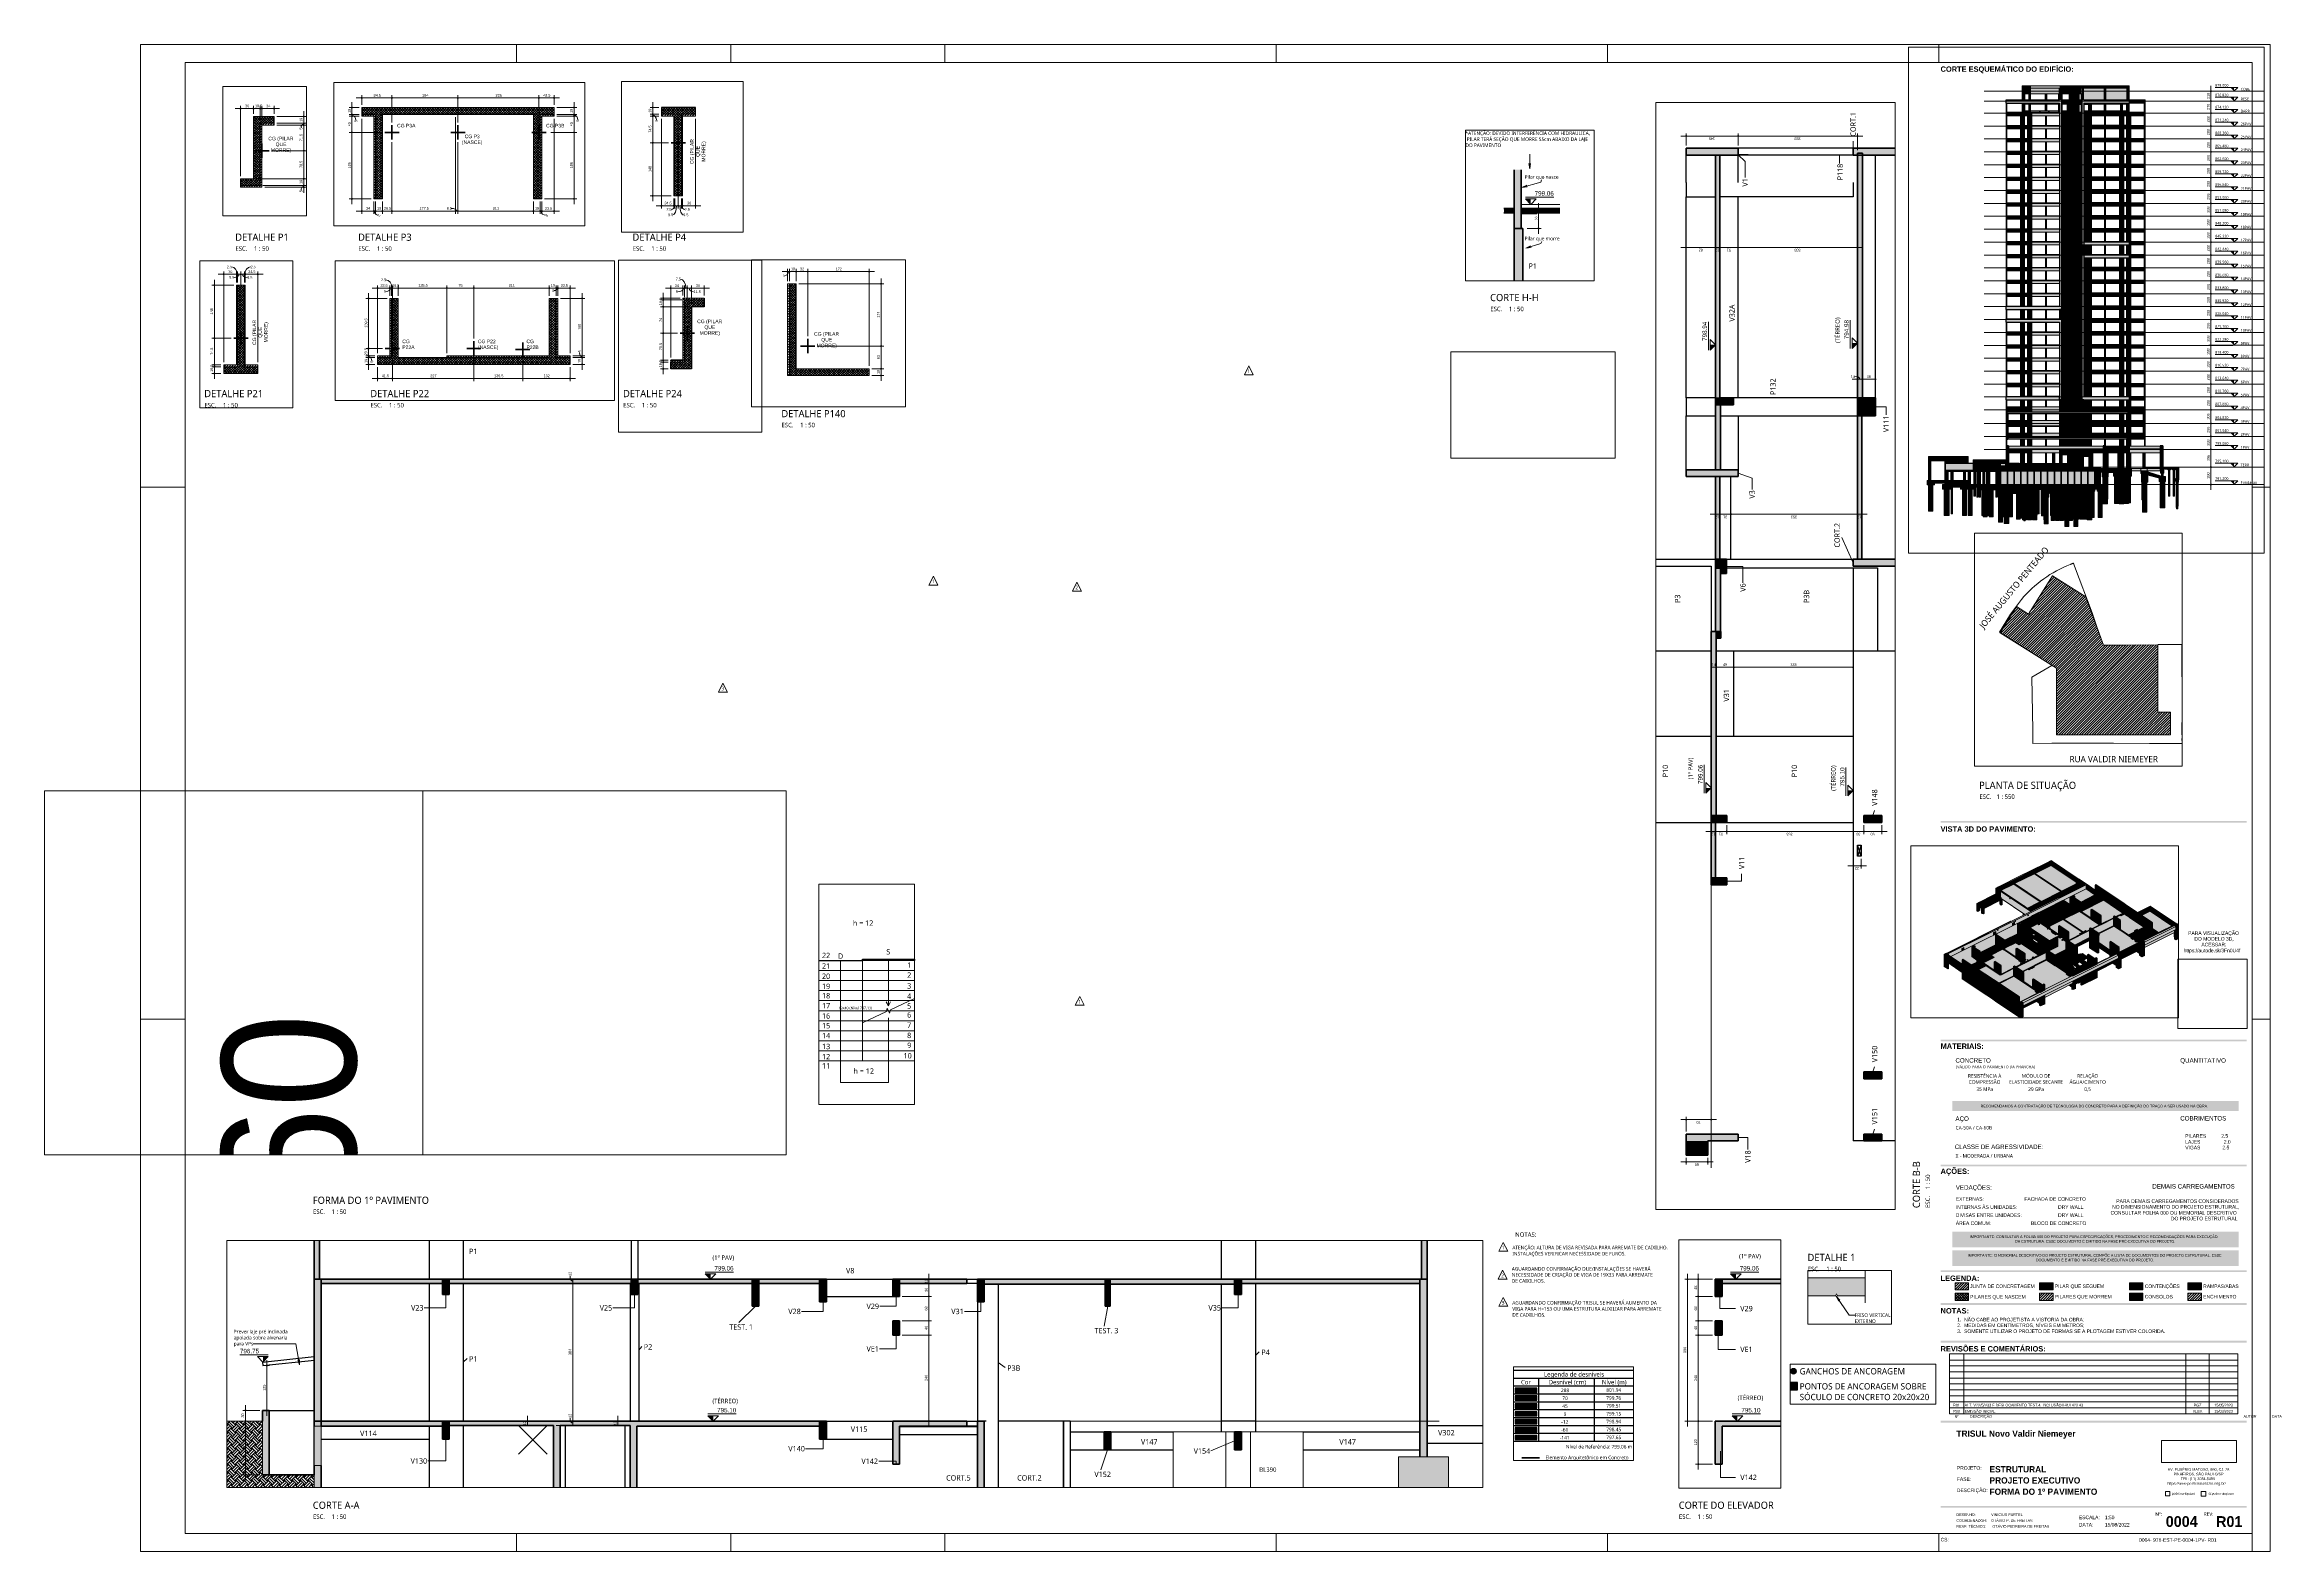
# Paper-space layout 'Layout1' of a CAD drawing. Extents: x -5 to 119, y 0 to 84.
# The model-space entities are those that its viewports show. They can reach past a viewport. Long polylines and large blocks are cut down to what shows.
import ezdxf

# ---------------------------------------------------------------- set-up
doc = ezdxf.new("R2010")
doc.units = 0
for name, pattern in [('Centro', [3.175, 0.635, -0.47625, 1.5875, -0.47625]), ('Hidden', [0.714375, 0.47625, -0.238125]), ('Hidden 0_75', [0.15, 0.075, -0.075]), ('Projeção', [0.396875, 0.238125, -0.15875]), ('Tracejada', [0.635, 0.3175, -0.3175]), ('Traço', [0.635, 0.3175, -0.3175])]:
    doc.linetypes.add(name, pattern=pattern)
for name, color, linetype, lineweight in [('A-ANNO-DIMS', 7, 'Continuous', 9), ('A-ANNO-DIMS-400', 7, 'Continuous', 9), ('A-ANNO-DIMS-50', 7, 'Continuous', 9), ('A-DETL', 7, 'Hidden', 18), ('A-DETL-GENF', 7, 'Continuous', 18), ('A-DETL-IDEN', 7, 'Continuous', 9), ('A-DETL-MEDM', 7, 'Continuous', 50), ('A-DETL-THIN', 7, 'Continuous', 25), ('A-FLOR', 7, 'Continuous', 25), ('A-FLOR-LEVL', 7, 'Continuous', 9), ('A-GENM', 7, 'Continuous', 25), ('G-ANNO-DIMS', 7, 'Continuous', 9), ('G-ANNO-REFR', 7, 'Tracejada', 18), ('G-ANNO-SCHD', 7, 'Continuous', 9), ('G-ANNO-TEXT', 7, 'Continuous', 9), ('G-ANNO-TTLB', 7, 'Continuous', 9), ('S-BEAM', 7, 'Continuous', 25), ('S-BEAM-IDEN', 7, 'Continuous', 9), ('S-COLS', 7, 'Continuous', 25), ('S-COLS-HDLN', 7, 'Traço', 18), ('S-COLS-IDEN', 7, 'Continuous', 9), ('S-FNDN', 7, 'Continuous', 25), ('S-FNDN-HDLN', 7, 'Traço', 9), ('S-FNDN-IDEN', 7, 'Continuous', 9), ('S-STRS', 7, 'Continuous', 9), ('S-STRS-MBND', 7, 'Projeção', 18)]:
    doc.layers.add(name, color=color, linetype=linetype, lineweight=lineweight)
doc.layers.add('G-ANNO-NPLT', color=7, linetype='Continuous', plot=False)
doc.styles.add('Arial_1', font='arial.ttf', dxfattribs={"width": 0.9, "height": 7.5})
doc.styles.add('Arial_2', font='arial.ttf', dxfattribs={"height": 12.5})
doc.styles.add('Arial_3', font='arial.ttf', dxfattribs={"height": 10})
doc.styles.add('Arial_4', font='arial.ttf', dxfattribs={"width": 0.9, "height": 60})
doc.styles.add('Fira Sans SemiBold', font='', dxfattribs={"height": 0.35})
doc.styles.add('Fira Sans SemiBold_1', font='', dxfattribs={"height": 0.3})
doc.styles.add('Fira Sans SemiBold_2', font='', dxfattribs={"height": 0.6})
doc.styles.add('Gadugi', font='gadugi.ttf', dxfattribs={"height": 0.2})
doc.styles.add('Gadugi_1', font='gadugi.ttf', dxfattribs={"height": 15})
doc.styles.add('Gadugi_10', font='gadugi.ttf', dxfattribs={"height": 0.25})
doc.styles.add('Gadugi_2', font='gadugi.ttf', dxfattribs={"height": 10})
doc.styles.add('Gadugi_3', font='gadugi.ttf', dxfattribs={"height": 12.5})
doc.styles.add('Gadugi_6', font='gadugi.ttf', dxfattribs={"width": 0.9, "height": 7.5})
doc.styles.add('Gadugi_7', font='gadugi.ttf', dxfattribs={"height": 60})
doc.styles.add('Gadugi_8', font='gadugi.ttf', dxfattribs={"height": 17.5})
doc.styles.add('Gadugi_9', font='gadugi.ttf', dxfattribs={"height": 0.15})
doc.styles.add('Gadugi_B', font='gadugib.ttf', dxfattribs={"height": 192.5})
doc.styles.add('Gadugi_B_1', font='gadugib.ttf', dxfattribs={"height": 0.25})
doc.styles.add('Gadugi_B_2', font='gadugib.ttf', dxfattribs={"height": 0.4})
doc.styles.add('Libre Franklin', font='', dxfattribs={"height": 0.2})
doc.styles.add('Libre Franklin_1', font='', dxfattribs={"height": 0.15})
doc.styles.add('Libre Franklin_2', font='', dxfattribs={"height": 0.25})
doc.styles.add('Libre Franklin_3', font='', dxfattribs={"height": 0.13})
doc.styles.get('Fira Sans SemiBold').set_extended_font_data('Fira Sans SemiBold')
doc.styles.get('Fira Sans SemiBold_1').set_extended_font_data('Fira Sans SemiBold')
doc.styles.get('Fira Sans SemiBold_2').set_extended_font_data('Fira Sans SemiBold')
doc.styles.get('Libre Franklin').set_extended_font_data('Libre Franklin')
doc.styles.get('Libre Franklin_1').set_extended_font_data('Libre Franklin')
doc.styles.get('Libre Franklin_2').set_extended_font_data('Libre Franklin')
doc.styles.get('Libre Franklin_3').set_extended_font_data('Libre Franklin')
doc.dimstyles.new('PED_1_5mm_DIR', dxfattribs={"dimscale": 30.48, "dimtxt": 7.778718, "dimasz": 0.328084, "dimexe": 0.246063, "dimexo": 0.246063, "dimgap": 0.049213, "dimtad": 1, "dimdec": 1, "dimrnd": 0.5, "dimdsep": 46, "dimtxsty": 'Gadugi_6', "dimblk1": 'DOTSMALL', "dimblk2": 'DOTSMALL', "dimsah": 1, "dimcen": 0.09, "dimdle": 0.492126, "dimazin": 0, "dimtfac": 1, "dimtdec": 4, "dimtix": 1, "dimtmove": 0, "dimatfit": 3, "dimfxl": 1, "dimtvp": 1, "dimtolj": 1, "dimtzin": 0, "dimarcsym": 2})
doc.dimstyles.new('PED_1_5mm_DIR_1', dxfattribs={"dimscale": 30.48, "dimtxt": 7.778718, "dimasz": 0.328084, "dimexe": 0.246063, "dimexo": 0.246063, "dimgap": 0.049213, "dimtad": 1, "dimdec": 1, "dimrnd": 0.5, "dimdsep": 46, "dimtxsty": 'Gadugi_6', "dimblk1": 'DOTSMALL', "dimblk2": 'DOTSMALL', "dimsah": 1, "dimcen": 0.09, "dimdle": 0.492126, "dimazin": 0, "dimtfac": 1, "dimtdec": 4, "dimtix": 1, "dimtmove": 1, "dimatfit": 3, "dimfxl": 1, "dimtvp": 1, "dimtolj": 1, "dimtzin": 0, "dimarcsym": 2})
doc.dimstyles.new('PED_1_5mm_ESQ', dxfattribs={"dimscale": 30.48, "dimtxt": 7.651945, "dimasz": 0.328084, "dimexe": 0.246063, "dimexo": 0.246063, "dimgap": 0.049213, "dimtad": 1, "dimdec": 1, "dimrnd": 0.5, "dimdsep": 46, "dimtxsty": 'Arial_1', "dimblk1": 'DOTSMALL', "dimblk2": 'DOTSMALL', "dimsah": 1, "dimcen": 0.09, "dimdle": 0.492126, "dimazin": 0, "dimtfac": 1, "dimtdec": 4, "dimtix": 1, "dimtmove": 0, "dimatfit": 3, "dimfxl": 1, "dimtvp": 1, "dimtolj": 1, "dimtzin": 0, "dimarcsym": 2})
doc.dimstyles.new('PED_1_5mm_ESQ_1', dxfattribs={"dimscale": 30.48, "dimtxt": 7.651945, "dimasz": 0.328084, "dimexe": 0.246063, "dimexo": 0.246063, "dimgap": 0.049213, "dimtad": 1, "dimdec": 1, "dimrnd": 0.5, "dimdsep": 46, "dimtxsty": 'Arial_1', "dimblk1": 'DOTSMALL', "dimblk2": 'DOTSMALL', "dimsah": 1, "dimcen": 0.09, "dimdle": 0.492126, "dimazin": 0, "dimtfac": 1, "dimtdec": 4, "dimtix": 1, "dimtmove": 1, "dimatfit": 3, "dimfxl": 1, "dimtvp": 1, "dimtolj": 1, "dimtzin": 0, "dimarcsym": 2})
doc.dimstyles.new('PED_1_5mm_ESQ_3', dxfattribs={"dimscale": 30.48, "dimtxt": 7.651945, "dimasz": 0.328084, "dimexe": 0.246063, "dimexo": 0.246063, "dimgap": 0.049213, "dimtad": 1, "dimdec": 1, "dimrnd": 0.5, "dimdsep": 46, "dimtxsty": 'Arial_1', "dimblk1": 'DOTSMALL', "dimblk2": 'DOTSMALL', "dimsah": 1, "dimcen": 0.09, "dimdle": 0.492126, "dimazin": 0, "dimtfac": 1, "dimtdec": 4, "dimtix": 1, "dimtmove": 0, "dimatfit": 3, "dimfxl": 1, "dimtvp": 1, "dimtolj": 1, "dimtzin": 0, "dimarcsym": 2})
doc.dimstyles.new('PED_1_5mm_ESQ_4', dxfattribs={"dimscale": 30.48, "dimtxt": 61.215564, "dimasz": 2.624672, "dimexe": 1.968504, "dimexo": 1.968504, "dimgap": 0.393701, "dimtad": 1, "dimdec": 1, "dimrnd": 0.5, "dimdsep": 46, "dimtxsty": 'Arial_4', "dimblk1": 'DOTSMALL', "dimblk2": 'DOTSMALL', "dimsah": 1, "dimcen": 0.09, "dimdle": 3.937008, "dimazin": 0, "dimtfac": 1, "dimtdec": 4, "dimtix": 1, "dimtmove": 0, "dimatfit": 3, "dimfxl": 1, "dimtvp": 1, "dimtolj": 1, "dimtzin": 0, "dimarcsym": 2})
picture_1 = doc.add_image_def('image1.png', size_in_pixel=(760, 492))
picture_2 = doc.add_image_def('image2.png', size_in_pixel=(450, 450))
picture_3 = doc.add_image_def('image3.jpg', size_in_pixel=(541, 540))
picture_4 = doc.add_image_def('image4.jpg', size_in_pixel=(225, 224))
picture_5 = doc.add_image_def('image5.jpg', size_in_pixel=(3048, 900))
pattern_1 = [(45, (0, 0), (-0.07071068, 0.07071068), [])]
pattern_2 = [(45, (18906.618, 0), (-3.535534, 3.535534), [])]
pattern_3 = [(45, (21034.115, 0), (-3.535534, 3.535534), [])]

# ---------------------------------------------------------------- blocks, each defined once
blk = doc.blocks.new('PED_FOLHAS_CARIMBO_PED_R04_2020 - A0-2564970-976-EST-PE-0004-1PV')
at = {"layer": 'G-ANNO-TTLB', "true_color": 0xdadada}
for points in [[(117.74, 40.77), (117.74, 40.67), (100.65, 40.67), (100.65, 40.77)], [(117.74, 28.57), (117.74, 28.47), (100.65, 28.47), (100.65, 28.57)], [(117.3, 25.14), (117.3, 24.59), (101.3, 24.59), (101.3, 25.14)], [(117.74, 21.59), (117.74, 21.49), (100.65, 21.49), (100.65, 21.59)], [(117.3, 17.85), (117.3, 16.98), (101.3, 16.98), (101.3, 17.85)], [(117.3, 16.81), (117.3, 15.94), (101.3, 15.94), (101.3, 16.81)], [(117.74, 15.69), (117.74, 15.59), (100.65, 15.59), (100.65, 15.69)], [(117.74, 13.86), (117.74, 13.76), (100.65, 13.76), (100.65, 13.86)], [(117.74, 11.76), (117.74, 11.66), (100.65, 11.66), (100.65, 11.76)], [(117.74, 7.29), (117.74, 7.19), (100.65, 7.19), (100.65, 7.29)], [(117.74, 2.54), (117.74, 2.44), (100.65, 2.44), (100.65, 2.54)]]:
    blk.add_hatch(color=254, dxfattribs=at).paths.add_polyline_path(points, flags=0)
at = {"layer": 'G-ANNO-TTLB', "true_color": 0xff8040}
h = blk.add_hatch(dxfattribs=at)
h.set_pattern_fill('FP_5', color=11, style=0, pattern_type=2)
h.set_pattern_definition(pattern_1)
h.paths.add_polyline_path([(102.21, 15), (102.21, 14.6), (101.46, 14.6), (101.46, 15)], flags=0)
at = {"layer": 'G-ANNO-TTLB', "true_color": 0x808080}
blk.add_hatch(color=8, dxfattribs=at).paths.add_polyline_path([(106.93, 15), (106.93, 14.6), (106.18, 14.6), (106.18, 15)], flags=0)
at = {"layer": 'G-ANNO-TTLB', "true_color": 0xffb0ff}
blk.add_hatch(color=211, dxfattribs=at).paths.add_polyline_path([(111.94, 15), (111.94, 14.6), (111.19, 14.6), (111.19, 15)], flags=0)
at = {"layer": 'G-ANNO-TTLB', "true_color": 0xccffcc}
blk.add_hatch(color=254, dxfattribs=at).paths.add_polyline_path([(115.21, 15), (115.21, 14.6), (114.46, 14.6), (114.46, 15)], flags=0)
at = {"layer": 'G-ANNO-TTLB', "true_color": 0x0000ff}
h = blk.add_hatch(dxfattribs=at)
h.set_pattern_fill('FP_6', color=5, style=0, pattern_type=2)
h.set_pattern_definition([(45, (0, 0), (-0.07071068, 0.07071068), []), (135, (0, 0), (-0.07071068, -0.07071068), [])])
h.paths.add_polyline_path([(102.21, 14.41), (102.21, 14.01), (101.46, 14.01), (101.46, 14.41)], flags=0)
at = {"layer": 'G-ANNO-TTLB', "true_color": 0x808080}
h = blk.add_hatch(dxfattribs=at)
h.set_pattern_fill('FP_5', color=8, style=0, pattern_type=2)
h.set_pattern_definition(pattern_1)
h.paths.add_polyline_path([(106.93, 14.41), (106.93, 14.01), (106.18, 14.01), (106.18, 14.41)], flags=0)
at = {"layer": 'G-ANNO-TTLB', "true_color": 0x89f7fa}
blk.add_hatch(color=131, dxfattribs=at).paths.add_polyline_path([(111.94, 14.41), (111.94, 14.01), (111.19, 14.01), (111.19, 14.41)], flags=0)
at = {"layer": 'G-ANNO-TTLB', "true_color": 0x808080}
h = blk.add_hatch(dxfattribs=at)
h.set_pattern_fill('FP_5', color=8, style=0, pattern_type=2)
h.set_pattern_definition(pattern_1)
h.paths.add_polyline_path([(115.21, 14.41), (115.21, 14.01), (114.46, 14.01), (114.46, 14.41)], flags=0)
at = {"layer": 'G-ANNO-TTLB'}
for p, q in [((0.15, 0), (0.15, 84.1)), ((0.15, 84.1), (119.05, 84.1)), ((21.15, 84.1), (21.15, 83.1)), ((33.1, 84.1), (33.1, 83.1)), ((45.05, 84.1), (45.05, 83.1)), ((63.55, 84.1), (63.55, 83.1)), ((82.05, 84.1), (82.05, 83.1)), ((100.55, 84.1), (100.55, 83.1)), ((119.05, 84.1), (119.05, 0)), ((2.65, 83.1), (118.05, 83.1)), ((2.65, 1), (2.65, 83.1)), ((118.05, 83.1), (118.05, 1)), ((0.15, 59.4), (2.65, 59.4)), ((118.05, 59.4), (119.05, 59.4)), ((0.15, 29.7), (2.65, 29.7)), ((118.05, 29.7), (119.05, 29.7)), ((118.05, 29.7), (119.05, 29.7)), ((106.93, 15), (106.18, 15)), ((106.18, 15), (106.18, 14.6)), ((106.93, 14.6), (106.93, 15)), ((111.94, 15), (111.19, 15)), ((111.19, 15), (111.19, 14.6)), ((111.94, 14.6), (111.94, 15)), ((115.21, 15), (114.46, 15)), ((114.46, 15), (114.46, 14.6)), ((115.21, 14.6), (115.21, 15)), ((102.21, 14.41), (101.46, 14.41)), ((101.46, 14.41), (101.46, 14.01)), ((101.46, 14.01), (102.21, 14.01)), ((102.21, 14.01), (102.21, 14.41)), ((106.18, 14.6), (106.93, 14.6)), ((106.93, 14.41), (106.18, 14.41)), ((106.18, 14.41), (106.18, 14.01)), ((106.18, 14.01), (106.93, 14.01)), ((106.93, 14.01), (106.93, 14.41)), ((111.19, 14.6), (111.94, 14.6)), ((111.94, 14.41), (111.19, 14.41)), ((111.19, 14.41), (111.19, 14.01)), ((111.19, 14.01), (111.94, 14.01)), ((111.94, 14.01), (111.94, 14.41)), ((114.46, 14.6), (115.21, 14.6)), ((115.21, 14.41), (114.46, 14.41)), ((114.46, 14.41), (114.46, 14.01)), ((114.46, 14.01), (115.21, 14.01)), ((115.21, 14.01), (115.21, 14.41)), ((118.05, 0), (118.05, 12.89)), ((118.05, 0), (118.05, 12.89)), ((118.05, 1), (2.65, 1)), ((21.15, 1), (21.15, 0)), ((21.15, 1), (21.15, 0)), ((33.1, 1), (33.1, 0)), ((33.1, 1), (33.1, 0)), ((45.05, 1), (45.05, 0)), ((45.05, 1), (45.05, 0)), ((63.55, 1), (63.55, 0)), ((63.55, 1), (63.55, 0)), ((82.05, 1), (82.05, 0)), ((82.05, 1), (82.05, 0)), ((100.55, 1), (100.55, 0)), ((100.55, 1), (100.55, 0)), ((119.05, 0), (0.15, 0))]:
    blk.add_line(p, q, dxfattribs=at)
at = {"layer": 'G-ANNO-TTLB', "color": 11, "true_color": 0xff8040}
for p, q in [((102.21, 15), (101.46, 15)), ((101.46, 15), (101.46, 14.6)), ((102.21, 14.6), (102.21, 15)), ((101.46, 14.6), (102.21, 14.6))]:
    blk.add_line(p, q, dxfattribs=at)
at = {"layer": 'G-ANNO-TTLB', "attachment_point": 1}
for s, insert, char_height, width, style in [('CORTE ESQUEMÁTICO DO EDIFÍCIO:', (100.65, 82.88), 0.3, 8.3055, 'Fira Sans SemiBold_1'), ('VISTA 3D DO PAVIMENTO:', (100.65, 40.47), 0.3, 6.0608, 'Fira Sans SemiBold_1'), ('https://autode.sk/3Fn0U4f', (114.22, 33.64), 0.2, 4.0004, 'Libre Franklin'), ('PARA VISUALIZAÇÃO', (114.47, 34.61), 0.2, 3.3992, 'Libre Franklin'), ('DO MODELO 3D,', (114.82, 34.29), 0.2, 2.5413, 'Libre Franklin'), ('ACESSAR: ', (115.21, 33.97), 0.2, 1.6675, 'Libre Franklin'), ('MATERIAIS:', (100.65, 28.35), 0.3, 2.7017, 'Fira Sans SemiBold_1'), ('CONCRETO', (101.48, 27.53), 0.25, 2.3169, 'Libre Franklin_2'), ('QUANTITATIVO', (114.03, 27.53), 0.25, 3.1426, 'Libre Franklin_2'), ('(VÁLIDO PARA O PAVIMENTO DA PRANCHA)', (101.5, 27.12), 0.15, 5.5316, 'Libre Franklin_1'), ('RECOMENDAMOS A CONTRATAÇÃO DE TECNOLOGIA DO CONCRETO PARA A DEFINIÇÃO DO TRAÇO A SER USADO NA OBRA.', (102.88, 24.93), 0.15, 15.5688, 'Libre Franklin_1'), ('AÇO', (101.48, 24.28), 0.25, 0.8979, 'Libre Franklin_2'), ('COBRIMENTOS', (114.03, 24.3), 0.25, 3.0705, 'Libre Franklin_2'), ('CLASSE DE AGRESSIVIDADE:', (101.44, 22.71), 0.25, 5.7802, 'Libre Franklin_2'), ('AÇÕES:', (100.65, 21.37), 0.3, 1.6996, 'Fira Sans SemiBold_1'), ('VEDAÇÕES:', (101.5, 20.44), 0.25, 2.3489, 'Libre Franklin_2'), ('DEMAIS CARREGAMENTOS', (112.47, 20.5), 0.25, 5.4755, 'Libre Franklin_2'), ('EXTERNAS:', (101.5, 19.77), 0.2, 1.8038, 'Libre Franklin'), ('INTERNAS ÀS UNIDADES:', (101.5, 19.32), 0.2, 3.9684, 'Libre Franklin'), ('DIVISAS ENTRE UNIDADES:', (101.5, 18.87), 0.2, 4.2489, 'Libre Franklin'), ('CONSULTAR FOLHA 000 OU MEMORIAL DESCRITIVO', (110.14, 19), 0.2, 8.3456, 'Libre Franklin'), ('NO DIMENSIONAMENTO DO PROJETO ESTRUTURAL, ', (110.23, 19.33), 0.2, 8.2333, 'Libre Franklin'), ('PARA DEMAIS CARREGAMENTOS CONSIDERADOS ', (110.46, 19.65), 0.2, 7.9608, 'Libre Franklin'), ('DO PROJETO ESTRUTURAL', (113.51, 18.68), 0.2, 4.265, 'Libre Franklin'), ('ÁREA COMUM:', (101.5, 18.42), 0.2, 2.3008, 'Libre Franklin'), ('IMPORTANTE: CONSULTAR A FOLHA 000 DO PROJETO PARA ESPECIFICAÇÕES, PROCEDIMENTO E RECOMENDAÇÕES PARA EXECUÇÃO ', (102.28, 17.64), 0.15, 17.0759, 'Libre Franklin_1'), ('DA ESTRUTURA. ESSE DOCUMENTO É EMITIDO NA FASE PRÉ-EXECUTIVA DO PROJETO.', (104.81, 17.38), 0.15, 10.8789, 'Libre Franklin_1'), ('IMPORTANTE: O MEMORIAL DESCRITIVO DO PROJETO ESTRUTURAL COMPÕE A LISTA DE DOCUMENTOS DO PROJETO ESTRUTURAL. ESSE ', (102.16, 16.6), 0.15, 17.3646, 'Libre Franklin_1'), ('DOCUMENTO É EMITIDO NA FASE PRÉ-EXECUTIVA DO PROJETO.', (105.97, 16.34), 0.15, 8.057, 'Libre Franklin_1'), ('LEGENDA:', (100.65, 15.4), 0.3, 2.3329, 'Fira Sans SemiBold_1'), ('CONTENÇÕES', (112.05, 14.9), 0.2, 2.2447, 'Libre Franklin'), ('JUNTA DE CONCRETAGEM', (102.3, 14.9), 0.2, 4.1527, 'Libre Franklin'), ('PILARES QUE NASCEM', (102.3, 14.31), 0.2, 3.5916, 'Libre Franklin'), ('PILAR QUE SEGUEM', (107.03, 14.9), 0.2, 3.1506, 'Libre Franklin'), ('PILARES QUE MORREM', (107.03, 14.32), 0.2, 3.6717, 'Libre Franklin'), ('CONSOLOS', (112.05, 14.32), 0.2, 1.8198, 'Libre Franklin'), ('RAMPAS/ABAS', (115.31, 14.9), 0.2, 2.4211, 'Libre Franklin'), ('ENCHIMENTO', (115.31, 14.32), 0.2, 2.1806, 'Libre Franklin'), ('NOTAS:', (100.65, 13.58), 0.3, 1.7637, 'Fira Sans SemiBold_1'), ('2.  MEDIDAS EM CENTÍMETROS, NÍVEIS EM METROS;', (101.58, 12.72), 0.2, 8.1612, 'Libre Franklin'), ('1.  NÃO CABE AO PROJETISTA A VISTORIA DA OBRA;', (101.58, 13.04), 0.2, 8.1772, 'Libre Franklin'), ('REVISÕES E COMENTÁRIOS:', (100.65, 11.46), 0.3, 6.5017, 'Fira Sans SemiBold_1'), ('3.  SOMENTE UTILIZAR O PROJETO DE FORMAS SE A PLOTAGEM ESTIVER COLORIDA.', (101.58, 12.39), 0.2, 13.3802, 'Libre Franklin'), ('Nº           DESCRIÇÃO                                                                                                                                                                                                                                                    AUTOR               DATA', (101.43, 7.61), 0.15, 18.5831, 'Libre Franklin_1'), ('PROJETO:', (101.56, 4.76), 0.2, 1.5553, 'Libre Franklin'), ('FASE:', (101.56, 4.14), 0.2, 0.8979, 'Libre Franklin'), ('ESTRUTURAL', (103.38, 4.76), 0.35, 3.5675, 'Fira Sans SemiBold'), ('https://www.pedreiratopazio.eng.br/', (113.31, 3.87), 0.15, 4.3131, 'Libre Franklin_1'), ('AV. EUSÉBIO MATOSO, 690, CJ. 28', (113.33, 4.65), 0.15, 4.2489, 'Libre Franklin_1'), ('PINHEIROS, SÃO PAULO/SP', (113.66, 4.39), 0.15, 3.4392, 'Libre Franklin_1'), ('TEL: (11) 3034-6489', (114.06, 4.13), 0.15, 2.4852, 'Libre Franklin_1'), ('DESCRIÇÃO:', (101.56, 3.51), 0.2, 1.9561, 'Libre Franklin'), ('pedreira-topázio               @pedreiratopazio', (113.56, 3.3), 0.13, 4.1447, 'Libre Franklin_3'), ('COORDENADOR:', (101.53, 1.8), 0.15, 2.0764, 'Libre Franklin_1'), ('DESENHO:', (101.53, 2.13), 0.15, 1.3068, 'Libre Franklin_1'), ('RESP. TÉCNICO:      OTÁVIO PEDREIRA DE FREITAS', (101.53, 1.47), 0.15, 6.2211, 'Libre Franklin_1'), ('ESCALA:', (108.37, 2), 0.2, 1.3549, 'Libre Franklin'), ('DATA:', (108.37, 1.59), 0.2, 0.97, 'Libre Franklin'), ('Nº:', (112.64, 2.19), 0.2, 0.481, 'Gadugi'), ('REV:', (115.34, 2.19), 0.2, 0.6734, 'Gadugi'), ('CS:', (100.65, 0.76), 0.2, 0.497, 'Libre Franklin')]:
    blk.add_mtext(s, dxfattribs=dict(at, insert=insert, char_height=char_height, width=width, style=style))
at = {"layer": 'G-ANNO-TTLB'}
image = blk.add_image(picture_2, insert=(113.9, 29.18), size_in_units=(3.87, 3.87), dxfattribs=at)
image.dxf.flags = 7
image = blk.add_image(picture_5, insert=(112.99, 4.96), size_in_units=(4.19, 1.24), dxfattribs=at)
image.dxf.flags = 7
image = blk.add_image(picture_3, insert=(113.2, 3.1), size_in_units=(0.25, 0.25), dxfattribs=at)
image.dxf.flags = 7
image = blk.add_image(picture_4, insert=(115.2, 3.09), size_in_units=(0.25, 0.249), dxfattribs=at)
image.dxf.flags = 7
blk = doc.blocks.new('Viewport - PED_TÍTULO_FRM_CRT_DET__R00-1758891-976-EST-PE-0004-1PV')
at = {"layer": 'G-ANNO-TTLB', "insert": (0.26, -0.18), "char_height": 0.25, "width": 0.8418, "attachment_point": 1, "style": 'Gadugi_B_1'}
blk.add_mtext('ESC.', dxfattribs=at)
blk = doc.blocks.new('PED_FURO_RETANGULAR_R04_2020 - 80x80x92-3430280-CT A 001 - CORTE A-A 1PAV')
at = {"layer": 'A-GENM'}
for p, q in [((-1108.11, 79418), (-1188.11, 79498)), ((-1188.11, 79418), (-1108.11, 79498))]:
    blk.add_line(p, q, dxfattribs=at)
blk = doc.blocks.new('PED_MÍSULA_VERT__CONC_R1 - L_15_0 x 341_0-2997604-CT A 001 - CORTE A-A 1PAV')
at = {"layer": 'S-COLS'}
blk.add_line((-1056.69, 79325), (-1056.69, 79498), dxfattribs=at)
blk = doc.blocks.new('PED_MÍSULA_VERT__CONC_R1 - L_15_0 x 341_0-3425010-CT A 001 - CORTE A-A 1PAV')
at = {"layer": 'S-COLS'}
blk.add_line((-891.36, 79498), (-891.36, 79325), dxfattribs=at)
blk = doc.blocks.new('PED_FURO_RETANGULAR_R04_2020 - 30x10x22-3498512-CT A 002 - CORTE B-B 1PAV')
at = {"layer": 'A-GENM'}
for p, q in [((676.49, 79168.39), (666.49, 79198.39)), ((676.49, 79198.39), (666.49, 79168.39))]:
    blk.add_line(p, q, dxfattribs=at)
blk = doc.blocks.new('PED_COMPL_ESC_TRIANGULO_CIMA_R00_2019 - 01-3741802-3D D 001 - VISTA 3D 1PAV')
at = {"layer": 'S-BEAM', "lineweight": 9, "true_color": 0xbfbfbf}
for points in [[(94.55, 64844.59), (97.1, 64844.92), (97.1, 64845.87), (96.27, 64845.45)], [(97.1, 64842.88), (97.1, 64844.92), (94.55, 64844.59), (95.37, 64844.05)]]:
    blk.add_hatch(color=9, dxfattribs=at).paths.add_polyline_path(points, flags=0)
at = {"layer": 'S-BEAM', "lineweight": 9}
for p, q in [((94.55, 64844.59), (97.1, 64845.87)), ((97.1, 64844.92), (94.55, 64844.59)), ((94.55, 64844.59), (97.1, 64842.88)), ((97.1, 64842.88), (97.1, 64844.92))]:
    blk.add_line(p, q, dxfattribs=at)
blk = doc.blocks.new('PED_COMPL_ESC_TRIANGULO_CIMA_R00_2019 - 01-3741802-DE D 001 - DETALHE ESCADA')
at = {"layer": 'S-BEAM'}
for p, q in [((-72.5, 0), (-72.5, 3.9)), ((-72.5, 3.9), (72.5, 3.9)), ((72.5, 3.9), (72.5, 0))]:
    blk.add_line(p, q, dxfattribs=at)
blk = doc.blocks.new('PED_BLRET-1EST_R01_2019 - 75x75x65-3763687-CT D 002 - CRT ESQ')
at = {"layer": 'S-FNDN-HDLN'}
for p, q in [((1714.14, 79378), (1749.14, 79378)), ((1714.14, 79373), (1714.14, 79378)), ((1749.14, 79378), (1749.14, 79373)), ((1749.14, 79373), (1714.14, 79373))]:
    blk.add_line(p, q, dxfattribs=at)
blk = doc.blocks.new('Estaca W Gerdau - W250X32_7-3763720-CT D 002 - CRT ESQ')
at = {"layer": 'S-FNDN', "linetype": 'Traço', "lineweight": 9, "true_color": 0xa4b9db}
blk.add_hatch(color=9, dxfattribs=at).paths.add_polyline_path([(-1880.09, 79120), (-1871.56, 79120), (-1871.56, 79510), (-1886.16, 79510), (-1886.16, 79120)], flags=0)
at = {"layer": 'S-FNDN', "lineweight": 9}
for p, q in [((-1886.16, 79510), (-1886.16, 79120)), ((-1871.56, 79510), (-1886.16, 79510)), ((-1879.26, 79120), (-1879.26, 79510)), ((-1878.46, 79510), (-1878.46, 79120)), ((-1871.56, 79510), (-1871.56, 79120)), ((-1871.56, 79120), (-1886.16, 79120))]:
    blk.add_line(p, q, dxfattribs=at)
blk = doc.blocks.new('PED_FURO_RETANGULAR_R04_2020 - 10x10x32-3497891-CT D 002 - CRT ESQ')
at = {"layer": 'A-GENM', "lineweight": 9}
for p, q in [((-1660.36, 79478), (-1650.36, 79488)), ((-1650.36, 79478), (-1660.36, 79488))]:
    blk.add_line(p, q, dxfattribs=at)
blk = doc.blocks.new('PED_BLRET-1EST_R01_2019_muro_ - 60x60x60-3843966-CT D 002 - CRT ESQ')
at = {"layer": 'S-FNDN-HDLN'}
for p, q in [((-2471.57, 79455), (-2441.57, 79455)), ((-2471.57, 79450), (-2471.57, 79455)), ((-2441.57, 79455), (-2441.57, 79450)), ((-2441.57, 79450), (-2471.57, 79450))]:
    blk.add_line(p, q, dxfattribs=at)
blk = doc.blocks.new('PED_FURO_CIRCULAR_R04_2020 - 15x25-3721065-CT D 002 - CRT ESQ')
at = {"layer": 'A-GENM', "lineweight": 9}
for p, q in [((-1000.58, 87435), (-1000.58, 87450)), ((-993.08, 87442.5), (-1008.08, 87442.5))]:
    blk.add_line(p, q, dxfattribs=at)
blk = doc.blocks.new('PED_BLRET-1EST_R01_2019 - 75x75x65-V11-CT D 002 - CRT ESQ')
at = {"layer": 'S-FNDN-HDLN'}
for p, q in [((1305.64, 79340), (1340.64, 79340)), ((1305.64, 79335), (1305.64, 79340)), ((1340.64, 79340), (1340.64, 79335)), ((1340.64, 79335), (1305.64, 79335))]:
    blk.add_line(p, q, dxfattribs=at)
blk = doc.blocks.new('PED_BLRET-1EST_R01_2019 - 75x75x65-V12-CT D 002 - CRT ESQ')
at = {"layer": 'S-FNDN-HDLN'}
for p, q in [((325.27, 79015), (360.27, 79015)), ((360.27, 79010), (325.32, 79010))]:
    blk.add_line(p, q, dxfattribs=at)
blk = doc.blocks.new('PED_BLRET-1EST_R01_2019 - 75x75x65-V13-CT D 002 - CRT ESQ')
at = {"layer": 'S-FNDN-HDLN'}
for p, q in [((-1766.87, 79020), (-1731.87, 79020)), ((-1731.87, 79015), (-1766.87, 79015))]:
    blk.add_line(p, q, dxfattribs=at)
blk = doc.blocks.new('PED_BLRET-1EST_EXCENTRICA_R01_2019 - 110x130x100-V14-CT D 002 - CRT ESQ')
at = {"layer": 'S-FNDN-HDLN'}
for p, q in [((-325.98, 78945), (-325.98, 78950)), ((-235.98, 78950), (-235.98, 78945)), ((-251.57, 78945), (-325.98, 78945))]:
    blk.add_line(p, q, dxfattribs=at)
blk = doc.blocks.new('PED_BLRET-1EST_EXCENTRICA_R01_2019 - 110x130x100-3841337-CT D 002 - CRT ESQ')
at = {"layer": 'S-FNDN-HDLN'}
for p, q in [((117.34, 78980), (175.13, 78980)), ((117.34, 78975), (117.34, 78980)), ((175.14, 78980), (207.34, 78980)), ((207.34, 78980), (207.34, 78975)), ((175.13, 78975), (117.34, 78975)), ((207.34, 78975), (175.14, 78975))]:
    blk.add_line(p, q, dxfattribs=at)
blk = doc.blocks.new('PED_BLRET-1EST_EXCENTRICA_R01_2019 - 110x130x100-V4-CT D 002 - CRT ESQ')
at = {"layer": 'S-FNDN-HDLN'}
for p, q in [((297.76, 78980), (325.27, 78980)), ((297.76, 78975), (297.76, 78980)), ((325.27, 78980), (360.26, 78980)), ((360.27, 78980), (387.76, 78980)), ((387.76, 78980), (387.76, 78975)), ((325.27, 78975), (297.76, 78975)), ((360.26, 78975), (325.27, 78975)), ((387.76, 78975), (360.27, 78975))]:
    blk.add_line(p, q, dxfattribs=at)
blk = doc.blocks.new('PED_BLRET-1EST_EXCENTRICA_R01_2019 - 110x130x100-V15-CT D 002 - CRT ESQ')
at = {"layer": 'S-FNDN-HDLN'}
for p, q in [((703.97, 79385), (793.97, 79385)), ((703.97, 79380), (703.97, 79385)), ((793.97, 79385), (793.97, 79380)), ((793.97, 79380), (703.97, 79380))]:
    blk.add_line(p, q, dxfattribs=at)
blk = doc.blocks.new('PED_BLRET-1EST_EXCENTRICA_R01_2019 - 140x120x110-3841338-CT D 002 - CRT ESQ')
at = {"layer": 'S-FNDN-HDLN'}
for p, q in [((1273.172184, 79375.004), (1373.172184, 79375.004)), ((1273.172184, 79370.004), (1273.172184, 79375.004)), ((1373.172184, 79375.004), (1373.172184, 79370.004)), ((1373.172184, 79370.004), (1273.172184, 79370.004))]:
    blk.add_line(p, q, dxfattribs=at)
blk = doc.blocks.new('PED_BLRET-1EST_R01_2019 - 75x75x65-V5-CT D 002 - CRT ESQ')
at = {"layer": 'S-FNDN-HDLN'}
for p, q in [((85.13, 79060), (110.87, 79060)), ((85.13, 79055), (85.13, 79060)), ((110.87, 79060), (120.13, 79060)), ((120.13, 79060), (120.13, 79055)), ((110.87, 79055), (85.13, 79055)), ((120.13, 79055), (110.87, 79055))]:
    blk.add_line(p, q, dxfattribs=at)
blk = doc.blocks.new('PED_BLRET-1EST_R01_2019 - 75x75x65-V16-CT D 002 - CRT ESQ')
at = {"layer": 'S-FNDN-HDLN'}
for p, q in [((-1063.69, 79030), (-1098.69, 79030)), ((-1098.69, 79030), (-1098.69, 79025)), ((-1063.69, 79025), (-1063.69, 79030)), ((-1098.69, 79025), (-1063.69, 79025))]:
    blk.add_line(p, q, dxfattribs=at)
blk = doc.blocks.new('PED_BLRET-1EST_R01_2019_muro_ - 60x60x60-V17-CT D 002 - CRT ESQ')
at = {"layer": 'S-FNDN-HDLN'}
for p, q in [((-2472.67, 79455), (-2471.57, 79455)), ((-2472.67, 79450), (-2472.67, 79455)), ((-2442.67, 79455), (-2442.67, 79450))]:
    blk.add_line(p, q, dxfattribs=at)
blk = doc.blocks.new('PED_BLRET-1EST_R01_2019_muro_ - 60x60x60-V18-CT D 002 - CRT ESQ')
at = {"layer": 'S-FNDN-HDLN'}
for p, q in [((-2473.39, 79455), (-2472.68, 79455)), ((-2473.39, 79450), (-2473.39, 79455)), ((-2443.39, 79455), (-2443.39, 79450))]:
    blk.add_line(p, q, dxfattribs=at)
blk = doc.blocks.new('PED_BLRET-1EST_R01_2019_muro_ - 60x60x60-V19-CT D 002 - CRT ESQ')
at = {"layer": 'S-FNDN-HDLN'}
for p, q in [((-2474.88, 79455), (-2474.14, 79455)), ((-2474.88, 79450), (-2474.88, 79455)), ((-2444.88, 79455), (-2444.88, 79450))]:
    blk.add_line(p, q, dxfattribs=at)
blk = doc.blocks.new('PED_BLRET-1EST_R01_2019_muro_ - 60x60x60-V20-CT D 002 - CRT ESQ')
at = {"layer": 'S-FNDN-HDLN'}
for p, q in [((-2473.67, 79450), (-2473.67, 79455)), ((-2443.67, 79455), (-2443.67, 79450))]:
    blk.add_line(p, q, dxfattribs=at)
blk = doc.blocks.new('PED_BLRET-1EST_R01_2019_muro_ - 60x60x60-V21-CT D 002 - CRT ESQ')
at = {"layer": 'S-FNDN-HDLN'}
for p, q in [((-2476.37, 79455), (-2474.88, 79455)), ((-2476.37, 79450), (-2476.37, 79455)), ((-2446.37, 79455), (-2446.37, 79450))]:
    blk.add_line(p, q, dxfattribs=at)
blk = doc.blocks.new('PED_BLRET-1EST_R01_2019_muro_ - 60x60x60-V22-CT D 002 - CRT ESQ')
at = {"layer": 'S-FNDN-HDLN'}
for p, q in [((-2478.6, 79455), (-2477.86, 79455)), ((-2478.6, 79450), (-2478.6, 79455)), ((-2448.6, 79455), (-2448.6, 79450))]:
    blk.add_line(p, q, dxfattribs=at)
blk = doc.blocks.new('PED_BLRET-1EST_R01_2019_muro_ - 60x60x60-V6-CT D 002 - CRT ESQ')
at = {"layer": 'S-FNDN-HDLN'}
for p, q in [((-1986.8, 79455), (-1978.86, 79455)), ((-1986.8, 79450), (-1986.8, 79455)), ((-1978.86, 79455), (-1963.87, 79455)), ((-1956.8, 79455), (-1956.8, 79450)), ((-1978.86, 79450), (-1986.8, 79450))]:
    blk.add_line(p, q, dxfattribs=at)
blk = doc.blocks.new('PED_BLRET-1EST_R01_2019_muro_ - 60x60x60-V23-CT D 002 - CRT ESQ')
at = {"layer": 'S-FNDN-HDLN'}
for p, q in [((2057.13, 79418.01), (2087.13, 79418.01)), ((2087.13, 79413.01), (2057.16, 79413.01))]:
    blk.add_line(p, q, dxfattribs=at)
blk = doc.blocks.new('PED_BLRET-1EST_R01_2019_muro_ - 60x60x60-V24-CT D 002 - CRT ESQ')
at = {"layer": 'S-FNDN-HDLN'}
for p, q in [((2057.13, 79337.01), (2087.13, 79337.01)), ((2087.13, 79332.01), (2057.13, 79332.01))]:
    blk.add_line(p, q, dxfattribs=at)
blk = doc.blocks.new('PED_BLRET-1EST_R01_2019_muro_ - 60x60x60-V25-CT D 002 - CRT ESQ')
at = {"layer": 'S-FNDN-HDLN'}
for p, q in [((2057.13, 79283.01), (2087.13, 79283.01)), ((2087.13, 79278.01), (2057.14, 79278.01))]:
    blk.add_line(p, q, dxfattribs=at)
blk = doc.blocks.new('PED_BLRET-1EST_R01_2019_muro_ - 60x60x60-V7-CT D 002 - CRT ESQ')
at = {"layer": 'S-FNDN-HDLN'}
for p, q in [((2055.63, 79255.99), (2057.13, 79255.99)), ((2055.63, 79250.99), (2055.63, 79255.99)), ((2057.14, 79255.99), (2085.63, 79255.99)), ((2085.63, 79255.99), (2085.63, 79250.99)), ((2057.13, 79250.99), (2055.63, 79250.99)), ((2085.63, 79250.99), (2057.14, 79250.99))]:
    blk.add_line(p, q, dxfattribs=at)
blk = doc.blocks.new('PED_BLRET-1EST_R01_2019_muro_ - 60x60x60-V8-CT D 002 - CRT ESQ')
at = {"layer": 'S-FNDN-HDLN'}
for p, q in [((2053.74, 79229.01), (2055.65, 79229.01)), ((2053.74, 79224.01), (2053.74, 79229.01)), ((2055.65, 79229.01), (2083.74, 79229.01)), ((2083.74, 79229.01), (2083.74, 79224.01)), ((2055.65, 79224.01), (2053.74, 79224.01)), ((2083.74, 79224.01), (2055.66, 79224.01))]:
    blk.add_line(p, q, dxfattribs=at)
blk = doc.blocks.new('PED_BLRET-1EST_R01_2019_muro_ - 60x60x60-V9-CT D 002 - CRT ESQ')
at = {"layer": 'S-FNDN-HDLN'}
for p, q in [((2042.07, 79202), (2053.76, 79202)), ((2042.07, 79197), (2042.07, 79202)), ((2053.76, 79202), (2072.07, 79202)), ((2072.07, 79202), (2072.07, 79197)), ((2053.76, 79197), (2042.07, 79197)), ((2072.07, 79197), (2053.77, 79197))]:
    blk.add_line(p, q, dxfattribs=at)
blk = doc.blocks.new('PED_BLRET-1EST_R01_2019_muro_ - 60x60x60-V26-CT D 002 - CRT ESQ')
at = {"layer": 'S-FNDN-HDLN'}
for p, q in [((2049.95, 79175), (2079.95, 79175)), ((2049.95, 79170), (2049.95, 79175)), ((2079.95, 79175), (2079.95, 79170)), ((2079.95, 79170), (2049.95, 79170))]:
    blk.add_line(p, q, dxfattribs=at)
blk = doc.blocks.new('PED_BLRET-1EST_EXCENTRICA_R01_2019 - 120x140x110-3841340-CT D 002 - CRT ESQ')
at = {"layer": 'S-FNDN-HDLN'}
for p, q in [((1684.71, 79195), (1714.14, 79195)), ((1684.71, 79190), (1684.71, 79195)), ((1714.15, 79195), (1752.14, 79195)), ((1752.15, 79195), (1784.71, 79195)), ((1784.71, 79195), (1784.71, 79190)), ((1714.14, 79190), (1684.71, 79190)), ((1752.14, 79190), (1714.15, 79190)), ((1784.71, 79190), (1752.15, 79190))]:
    blk.add_line(p, q, dxfattribs=at)
blk = doc.blocks.new('PED_BLRET-1EST_R01_2019 - 75x75x65-V10-CT D 002 - CRT ESQ')
at = {"layer": 'S-FNDN-HDLN'}
for p, q in [((1717.15, 79240), (1749.14, 79240)), ((1717.15, 79235), (1717.15, 79240)), ((1749.14, 79240), (1752.15, 79240)), ((1752.15, 79240), (1752.15, 79235)), ((1749.14, 79235), (1717.15, 79235)), ((1752.15, 79235), (1749.14, 79235))]:
    blk.add_line(p, q, dxfattribs=at)
blk = doc.blocks.new('DIMBLOCK116-PL D 001 - FORMA DO 1º PAVIMENTO')
at = {"layer": 'A-ANNO-DIMS-50', "transparency": 16777216}
h = blk.add_hatch(color=256, dxfattribs=at)
edge = h.paths.add_edge_path(flags=0)
edge.add_arc((15.92, 74.62), 1.25, 0, 360)
h = blk.add_hatch(color=256, dxfattribs=at)
edge = h.paths.add_edge_path(flags=0)
edge.add_arc((15.92, 54.79), 1.25, 0, 360)
for p, q in [((35.66, 74.62), (8.42, 74.62)), ((15.92, 39.79), (15.92, 74.62)), ((15.92, 74.62), (35.66, 74.62)), ((35.66, 54.79), (8.42, 54.79)), ((15.92, 54.79), (35.66, 54.79))]:
    blk.add_line(p, q, dxfattribs=at)
for centre in [(15.92, 74.62), (15.92, 54.79)]:
    blk.add_circle(centre, 1.25, dxfattribs=at)
at = {"layer": 'A-ANNO-DIMS-50', "color": 0, "transparency": 16777216, "insert": (4.68, 59.53), "char_height": 7.5, "width": 12.4315, "attachment_point": 1, "rotation": 90, "line_spacing_factor": 0.941778, "style": 'Arial_1'}
blk.add_mtext('20', dxfattribs=at)
blk = doc.blocks.new('_DotSmall')
at = {"color": 0, "linetype": 'ByBlock', "const_width": 0.5}
blk.add_lwpolyline([(-0.0625, 0, 1), (0.0625, 0, 1)], format="xyb", close=True, dxfattribs=at)
blk = doc.blocks.new('DIMBLOCK120-PL D 001 - FORMA DO 1º PAVIMENTO')
at = {"layer": 'A-ANNO-DIMS-50', "transparency": 16777216}
h = blk.add_hatch(color=256, dxfattribs=at)
edge = h.paths.add_edge_path(flags=0)
edge.add_arc((15.92, 54.79), 1.25, 0, 360)
h = blk.add_hatch(color=256, dxfattribs=at)
edge = h.paths.add_edge_path(flags=0)
edge.add_arc((15.92, -5.38), 1.25, 0, 360)
for p, q in [((15.92, -20.38), (15.92, 69.79)), ((35.66, 54.79), (8.42, 54.79)), ((15.92, 54.79), (35.66, 54.79)), ((60.86, -5.38), (8.42, -5.38)), ((15.92, -5.38), (60.86, -5.38))]:
    blk.add_line(p, q, dxfattribs=at)
for centre in [(15.92, 54.79), (15.92, -5.38)]:
    blk.add_circle(centre, 1.25, dxfattribs=at)
at = {"layer": 'A-ANNO-DIMS-50', "color": 0, "transparency": 16777216, "insert": (4.68, 19.53), "char_height": 7.5, "width": 12.4315, "attachment_point": 1, "rotation": 90, "line_spacing_factor": 0.941778, "style": 'Arial_1'}
blk.add_mtext('60', dxfattribs=at)
blk = doc.blocks.new('Elevações de ponto - SIMBOLO DE NÍVEL-CORTE-2219088-CT A 001 - CORTE A-A 1PAV')
at = {"layer": 'G-ANNO-DIMS'}
blk.add_hatch(color=256, dxfattribs=at).paths.add_polyline_path([(-651.91, 79921), (-651.91, 79906), (-666.91, 79921)], flags=0)
for p, q in [((-587.72, 79926.09), (-666.91, 79926.09)), ((-651.91, 79906), (-666.91, 79921)), ((-666.91, 79921), (-636.91, 79921)), ((-636.91, 79921), (-651.91, 79906))]:
    blk.add_line(p, q, dxfattribs=at)
blk = doc.blocks.new('DIMBLOCK360-CT A 001 - CORTE A-A 1PAV')
at = {"layer": 'A-ANNO-DIMS-50', "transparency": 16777216}
h = blk.add_hatch(color=256, dxfattribs=at)
edge = h.paths.add_edge_path(flags=0)
edge.add_arc((3161.7, 79906), 1.25, 0, 360)
h = blk.add_hatch(color=256, dxfattribs=at)
edge = h.paths.add_edge_path(flags=0)
edge.add_arc((3161.7, 79894), 1.25, 0, 360)
for p, q in [((3155.97, 79906), (3169.2, 79906)), ((3161.7, 79906), (3155.97, 79906)), ((3161.7, 79906), (3161.7, 79894)), ((3155.97, 79894), (3169.2, 79894)), ((3161.7, 79894), (3155.97, 79894))]:
    blk.add_line(p, q, dxfattribs=at)
for centre in [(3161.7, 79906), (3161.7, 79894)]:
    blk.add_circle(centre, 1.25, dxfattribs=at)
blk.add_ellipse((3161.7, 79915.4), major_axis=(0, 15.4), ratio=0.479597, start_param=1.570796, end_param=3.141593, dxfattribs=at)
at = {"layer": 'A-ANNO-DIMS-50', "color": 0, "transparency": 16777216, "insert": (3150.46, 79915.4), "char_height": 7.5, "width": 12.4315, "attachment_point": 1, "rotation": 90, "line_spacing_factor": 0.941778, "style": 'Arial_1'}
blk.add_mtext('12', dxfattribs=at)
blk = doc.blocks.new('DIMBLOCK361-CT A 001 - CORTE A-A 1PAV')
at = {"layer": 'A-ANNO-DIMS-50', "transparency": 16777216}
h = blk.add_hatch(color=256, dxfattribs=at)
edge = h.paths.add_edge_path(flags=0)
edge.add_arc((3161.7, 79894), 1.25, 0, 360)
h = blk.add_hatch(color=256, dxfattribs=at)
edge = h.paths.add_edge_path(flags=0)
edge.add_arc((3161.7, 79510), 1.25, 0, 360)
for p, q in [((3155.97, 79894), (3169.2, 79894)), ((3161.7, 79894), (3155.97, 79894)), ((3161.7, 79894), (3161.7, 79510)), ((3115.13, 79510), (3169.2, 79510)), ((3161.7, 79510), (3115.13, 79510))]:
    blk.add_line(p, q, dxfattribs=at)
for centre in [(3161.7, 79894), (3161.7, 79510)]:
    blk.add_circle(centre, 1.25, dxfattribs=at)
at = {"layer": 'A-ANNO-DIMS-50', "color": 0, "transparency": 16777216, "insert": (3150.46, 79694.23), "char_height": 7.5, "width": 18.6472, "attachment_point": 1, "rotation": 90, "line_spacing_factor": 0.941778, "style": 'Arial_1'}
blk.add_mtext('384', dxfattribs=at)
blk = doc.blocks.new('DIMBLOCK362-CT A 001 - CORTE A-A 1PAV')
at = {"layer": 'A-ANNO-DIMS-50', "transparency": 16777216}
h = blk.add_hatch(color=256, dxfattribs=at)
edge = h.paths.add_edge_path(flags=0)
edge.add_arc((3161.7, 79510), 1.25, 0, 360)
h = blk.add_hatch(color=256, dxfattribs=at)
edge = h.paths.add_edge_path(flags=0)
edge.add_arc((3161.7, 79498), 1.25, 0, 360)
for p, q in [((3115.13, 79510), (3169.2, 79510)), ((3161.7, 79510), (3115.13, 79510)), ((3161.7, 79510), (3161.7, 79498)), ((3115.13, 79498), (3169.2, 79498)), ((3161.7, 79498), (3115.13, 79498))]:
    blk.add_line(p, q, dxfattribs=at)
for centre in [(3161.7, 79510), (3161.7, 79498)]:
    blk.add_circle(centre, 1.25, dxfattribs=at)
blk.add_ellipse((3161.7, 79519.33), major_axis=(0, 15.32), ratio=0.482018, start_param=1.570796, end_param=3.141593, dxfattribs=at)
at = {"layer": 'A-ANNO-DIMS-50', "color": 0, "transparency": 16777216, "insert": (3150.46, 79519.33), "char_height": 7.5, "width": 12.4315, "attachment_point": 1, "rotation": 90, "line_spacing_factor": 0.941778, "style": 'Arial_1'}
blk.add_mtext('12', dxfattribs=at)
blk = doc.blocks.new('DIMBLOCK363-CT A 001 - CORTE A-A 1PAV')
at = {"layer": 'A-ANNO-DIMS-50', "transparency": 16777216}
h = blk.add_hatch(color=256, dxfattribs=at)
edge = h.paths.add_edge_path(flags=0)
edge.add_arc((2308.14, 79665), 1.25, 0, 360)
h = blk.add_hatch(color=256, dxfattribs=at)
edge = h.paths.add_edge_path(flags=0)
edge.add_arc((2308.14, 79540), 1.25, 0, 360)
for p, q in [((2308.14, 79680), (2308.14, 79525)), ((2304.36, 79665), (2315.64, 79665)), ((2308.14, 79665), (2304.36, 79665)), ((2302.41, 79540), (2315.64, 79540)), ((2308.14, 79540), (2302.41, 79540))]:
    blk.add_line(p, q, dxfattribs=at)
for centre in [(2308.14, 79665), (2308.14, 79540)]:
    blk.add_circle(centre, 1.25, dxfattribs=at)
at = {"layer": 'A-ANNO-DIMS-50', "color": 0, "transparency": 16777216, "insert": (2296.9, 79594.73), "char_height": 7.5, "width": 18.6472, "attachment_point": 1, "rotation": 90, "line_spacing_factor": 0.941778, "style": 'Arial_1'}
blk.add_mtext('125', dxfattribs=at)
blk = doc.blocks.new('DIMBLOCK364-CT A 001 - CORTE A-A 1PAV')
at = {"layer": 'A-ANNO-DIMS-50', "transparency": 16777216}
h = blk.add_hatch(color=256, dxfattribs=at)
edge = h.paths.add_edge_path(flags=0)
edge.add_arc((2248.14, 79540), 1.25, 0, 360)
h = blk.add_hatch(color=256, dxfattribs=at)
edge = h.paths.add_edge_path(flags=0)
edge.add_arc((2248.14, 79510.21), 1.25, 0, 360)
for p, q in [((2248.14, 79555), (2248.14, 79495.21)), ((2288.11, 79540), (2240.64, 79540)), ((2248.14, 79540), (2288.11, 79540)), ((2242.41, 79510.21), (2255.64, 79510.21)), ((2248.14, 79510.21), (2242.41, 79510.21))]:
    blk.add_line(p, q, dxfattribs=at)
for centre in [(2248.14, 79540), (2248.14, 79510.21)]:
    blk.add_circle(centre, 1.25, dxfattribs=at)
at = {"layer": 'A-ANNO-DIMS-50', "color": 0, "transparency": 16777216, "insert": (2236.9, 79519.93), "char_height": 7.5, "width": 12.4315, "attachment_point": 1, "rotation": 90, "line_spacing_factor": 0.941778, "style": 'Arial_1'}
blk.add_mtext('30', dxfattribs=at)
blk = doc.blocks.new('DIMBLOCK365-CT A 001 - CORTE A-A 1PAV')
at = {"layer": 'A-ANNO-DIMS-50', "transparency": 16777216}
h = blk.add_hatch(color=256, dxfattribs=at)
edge = h.paths.add_edge_path(flags=0)
edge.add_arc((2248.14, 79510.21), 1.25, 0, 360)
h = blk.add_hatch(color=256, dxfattribs=at)
edge = h.paths.add_edge_path(flags=0)
edge.add_arc((2248.14, 79360), 1.25, 0, 360)
for p, q in [((2248.14, 79525.21), (2248.14, 79345)), ((2242.41, 79510.21), (2255.64, 79510.21)), ((2248.14, 79510.21), (2242.41, 79510.21)), ((2288.11, 79360), (2240.64, 79360)), ((2248.14, 79360), (2288.11, 79360))]:
    blk.add_line(p, q, dxfattribs=at)
for centre in [(2248.14, 79510.21), (2248.14, 79360)]:
    blk.add_circle(centre, 1.25, dxfattribs=at)
at = {"layer": 'A-ANNO-DIMS-50', "color": 0, "transparency": 16777216, "insert": (2236.9, 79427.34), "char_height": 7.5, "width": 18.6472, "attachment_point": 1, "rotation": 90, "line_spacing_factor": 0.941778, "style": 'Arial_1'}
blk.add_mtext('150', dxfattribs=at)
blk = doc.blocks.new('DIMBLOCK366-CT A 001 - CORTE A-A 1PAV')
at = {"layer": 'A-ANNO-DIMS-50', "transparency": 16777216}
h = blk.add_hatch(color=256, dxfattribs=at)
edge = h.paths.add_edge_path(flags=0)
edge.add_arc((4155.82, 79906), 1.25, 0, 360)
h = blk.add_hatch(color=256, dxfattribs=at)
edge = h.paths.add_edge_path(flags=0)
edge.add_arc((4155.82, 79894), 1.25, 0, 360)
for p, q in [((4155.82, 79921), (4155.82, 79894)), ((4150.09, 79906), (4163.32, 79906)), ((4155.82, 79906), (4150.09, 79906)), ((4150.09, 79894), (4163.32, 79894)), ((4155.82, 79894), (4150.09, 79894))]:
    blk.add_line(p, q, dxfattribs=at)
for centre in [(4155.82, 79906), (4155.82, 79894)]:
    blk.add_circle(centre, 1.25, dxfattribs=at)
at = {"layer": 'A-ANNO-DIMS-50', "color": 0, "transparency": 16777216, "insert": (4144.59, 79894.82), "char_height": 7.5, "width": 12.4315, "attachment_point": 1, "rotation": 90, "line_spacing_factor": 0.941778, "style": 'Arial_1'}
blk.add_mtext('12', dxfattribs=at)
blk = doc.blocks.new('DIMBLOCK367-CT A 001 - CORTE A-A 1PAV')
at = {"layer": 'A-ANNO-DIMS-50', "transparency": 16777216}
h = blk.add_hatch(color=256, dxfattribs=at)
edge = h.paths.add_edge_path(flags=0)
edge.add_arc((4155.82, 79894), 1.25, 0, 360)
h = blk.add_hatch(color=256, dxfattribs=at)
edge = h.paths.add_edge_path(flags=0)
edge.add_arc((4155.82, 79858), 1.25, 0, 360)
for p, q in [((4150.09, 79894), (4163.32, 79894)), ((4155.82, 79894), (4150.09, 79894)), ((4155.82, 79894), (4155.82, 79858)), ((4081.46, 79858), (4163.32, 79858)), ((4155.82, 79858), (4081.46, 79858))]:
    blk.add_line(p, q, dxfattribs=at)
for centre in [(4155.82, 79894), (4155.82, 79858)]:
    blk.add_circle(centre, 1.25, dxfattribs=at)
at = {"layer": 'A-ANNO-DIMS-50', "color": 0, "transparency": 16777216, "insert": (4144.59, 79870.82), "char_height": 7.5, "width": 12.4315, "attachment_point": 1, "rotation": 90, "line_spacing_factor": 0.941778, "style": 'Arial_1'}
blk.add_mtext('36', dxfattribs=at)
blk = doc.blocks.new('DIMBLOCK368-CT A 001 - CORTE A-A 1PAV')
at = {"layer": 'A-ANNO-DIMS-50', "transparency": 16777216}
h = blk.add_hatch(color=256, dxfattribs=at)
edge = h.paths.add_edge_path(flags=0)
edge.add_arc((4155.82, 79858), 1.25, 0, 360)
h = blk.add_hatch(color=256, dxfattribs=at)
edge = h.paths.add_edge_path(flags=0)
edge.add_arc((4155.82, 79790), 1.25, 0, 360)
for p, q in [((4081.46, 79858), (4163.32, 79858)), ((4155.82, 79858), (4081.46, 79858)), ((4155.82, 79858), (4155.82, 79790)), ((4081.46, 79790), (4163.32, 79790)), ((4155.82, 79790), (4081.46, 79790))]:
    blk.add_line(p, q, dxfattribs=at)
for centre in [(4155.82, 79858), (4155.82, 79790)]:
    blk.add_circle(centre, 1.25, dxfattribs=at)
at = {"layer": 'A-ANNO-DIMS-50', "color": 0, "transparency": 16777216, "insert": (4144.59, 79818.82), "char_height": 7.5, "width": 12.4315, "attachment_point": 1, "rotation": 90, "line_spacing_factor": 0.941778, "style": 'Arial_1'}
blk.add_mtext('68', dxfattribs=at)
blk = doc.blocks.new('DIMBLOCK369-CT A 001 - CORTE A-A 1PAV')
at = {"layer": 'A-ANNO-DIMS-50', "transparency": 16777216}
h = blk.add_hatch(color=256, dxfattribs=at)
edge = h.paths.add_edge_path(flags=0)
edge.add_arc((4155.82, 79790), 1.25, 0, 360)
h = blk.add_hatch(color=256, dxfattribs=at)
edge = h.paths.add_edge_path(flags=0)
edge.add_arc((4155.82, 79750), 1.25, 0, 360)
for p, q in [((4081.46, 79790), (4163.32, 79790)), ((4155.82, 79790), (4081.46, 79790)), ((4155.82, 79790), (4155.82, 79750)), ((4081.46, 79750), (4163.32, 79750)), ((4155.82, 79750), (4081.46, 79750))]:
    blk.add_line(p, q, dxfattribs=at)
for centre in [(4155.82, 79790), (4155.82, 79750)]:
    blk.add_circle(centre, 1.25, dxfattribs=at)
at = {"layer": 'A-ANNO-DIMS-50', "color": 0, "transparency": 16777216, "insert": (4144.59, 79764.82), "char_height": 7.5, "width": 12.4315, "attachment_point": 1, "rotation": 90, "line_spacing_factor": 0.941778, "style": 'Arial_1'}
blk.add_mtext('40', dxfattribs=at)
blk = doc.blocks.new('DIMBLOCK370-CT A 001 - CORTE A-A 1PAV')
at = {"layer": 'A-ANNO-DIMS-50', "transparency": 16777216}
h = blk.add_hatch(color=256, dxfattribs=at)
edge = h.paths.add_edge_path(flags=0)
edge.add_arc((4155.82, 79750), 1.25, 0, 360)
h = blk.add_hatch(color=256, dxfattribs=at)
edge = h.paths.add_edge_path(flags=0)
edge.add_arc((4155.82, 79510), 1.25, 0, 360)
for p, q in [((4081.46, 79750), (4163.32, 79750)), ((4155.82, 79750), (4081.46, 79750)), ((4155.82, 79750), (4155.82, 79495)), ((4150.09, 79510), (4163.32, 79510)), ((4155.82, 79510), (4150.09, 79510))]:
    blk.add_line(p, q, dxfattribs=at)
for centre in [(4155.82, 79750), (4155.82, 79510)]:
    blk.add_circle(centre, 1.25, dxfattribs=at)
at = {"layer": 'A-ANNO-DIMS-50', "color": 0, "transparency": 16777216, "insert": (4144.59, 79622.23), "char_height": 7.5, "width": 18.6472, "attachment_point": 1, "rotation": 90, "line_spacing_factor": 0.941778, "style": 'Arial_1'}
blk.add_mtext('240', dxfattribs=at)
blk = doc.blocks.new('DIMBLOCK371-CT A 001 - CORTE A-A 1PAV')
at = {"layer": 'A-ANNO-DIMS-50', "transparency": 16777216}
h = blk.add_hatch(color=256, dxfattribs=at)
edge = h.paths.add_edge_path(flags=0)
edge.add_arc((3287.25, 79510), 1.25, 0, 360)
h = blk.add_hatch(color=256, dxfattribs=at)
edge = h.paths.add_edge_path(flags=0)
edge.add_arc((3287.25, 79498), 1.25, 0, 360)
for p, q in [((3287.25, 79525), (3287.25, 79498)), ((3281.52, 79510), (3294.75, 79510)), ((3287.25, 79510), (3281.52, 79510)), ((3281.52, 79498), (3294.75, 79498)), ((3287.25, 79498), (3281.52, 79498))]:
    blk.add_line(p, q, dxfattribs=at)
for centre in [(3287.25, 79510), (3287.25, 79498)]:
    blk.add_circle(centre, 1.25, dxfattribs=at)
at = {"layer": 'A-ANNO-DIMS-50', "color": 0, "transparency": 16777216, "insert": (3276.01, 79498.82), "char_height": 7.5, "width": 12.4315, "attachment_point": 1, "rotation": 90, "line_spacing_factor": 0.941778, "style": 'Arial_1'}
blk.add_mtext('12', dxfattribs=at)
blk = doc.blocks.new('DIMBLOCK372-CT A 001 - CORTE A-A 1PAV')
at = {"layer": 'A-ANNO-DIMS-50', "transparency": 16777216}
h = blk.add_hatch(color=256, dxfattribs=at)
edge = h.paths.add_edge_path(flags=0)
edge.add_arc((3035.06, 79510), 1.25, 0, 360)
h = blk.add_hatch(color=256, dxfattribs=at)
edge = h.paths.add_edge_path(flags=0)
edge.add_arc((3035.06, 79498), 1.25, 0, 360)
for p, q in [((3035.06, 79525), (3035.06, 79498)), ((3029.33, 79510), (3042.56, 79510)), ((3035.06, 79510), (3029.33, 79510)), ((3029.33, 79498), (3042.56, 79498)), ((3035.06, 79498), (3029.33, 79498))]:
    blk.add_line(p, q, dxfattribs=at)
for centre in [(3035.06, 79510), (3035.06, 79498)]:
    blk.add_circle(centre, 1.25, dxfattribs=at)
at = {"layer": 'A-ANNO-DIMS-50', "color": 0, "transparency": 16777216, "insert": (3023.82, 79498.82), "char_height": 7.5, "width": 12.4315, "attachment_point": 1, "rotation": 90, "line_spacing_factor": 0.941778, "style": 'Arial_1'}
blk.add_mtext('12', dxfattribs=at)
blk = doc.blocks.new('Elevações de ponto - SIMBOLO DE NÍVEL-CORTE-2219088-CT A 002 - CORTE B-B 1PAV')
at = {"layer": 'G-ANNO-DIMS'}
blk.add_hatch(color=256, dxfattribs=at).paths.add_polyline_path([(243.49, 79358.75), (258.49, 79358.75), (243.49, 79343.75)], flags=0)
for p, q in [((238.4, 79422.94), (238.4, 79343.75)), ((243.49, 79373.75), (258.49, 79358.75)), ((243.49, 79343.75), (243.49, 79373.75)), ((258.49, 79358.75), (243.49, 79343.75))]:
    blk.add_line(p, q, dxfattribs=at)
blk = doc.blocks.new('DIMBLOCK373-CT A 002 - CORTE B-B 1PAV')
at = {"layer": 'A-ANNO-DIMS-50', "transparency": 16777216}
h = blk.add_hatch(color=256, dxfattribs=at)
edge = h.paths.add_edge_path(flags=0)
edge.add_arc((9229.83, 79695.05), 1.25, 0, 360)
h = blk.add_hatch(color=256, dxfattribs=at)
edge = h.paths.add_edge_path(flags=0)
edge.add_arc((9243.83, 79695.05), 1.25, 0, 360)
for p, q in [((9229.83, 79689.32), (9229.83, 79702.55)), ((9243.83, 79689.32), (9243.83, 79702.55)), ((9229.83, 79695.05), (9243.83, 79695.05)), ((9229.83, 79695.05), (9229.83, 79689.32)), ((9243.83, 79695.05), (9243.83, 79689.32))]:
    blk.add_line(p, q, dxfattribs=at)
for centre in [(9229.83, 79695.05), (9243.83, 79695.05)]:
    blk.add_circle(centre, 1.25, dxfattribs=at)
at = {"layer": 'A-ANNO-DIMS-50', "color": 0, "transparency": 16777216, "insert": (9231.09, 79706.35), "char_height": 7.5, "width": 13.7722, "attachment_point": 1, "line_spacing_factor": 1.02016, "style": 'Gadugi_6'}
blk.add_mtext('14', dxfattribs=at)
blk = doc.blocks.new('DIMBLOCK374-CT A 002 - CORTE B-B 1PAV')
at = {"layer": 'A-ANNO-DIMS-50', "transparency": 16777216}
h = blk.add_hatch(color=256, dxfattribs=at)
edge = h.paths.add_edge_path(flags=0)
edge.add_arc((9243.83, 79695.05), 1.25, 0, 360)
h = blk.add_hatch(color=256, dxfattribs=at)
edge = h.paths.add_edge_path(flags=0)
edge.add_arc((9292.83, 79695.05), 1.25, 0, 360)
for p, q in [((9243.83, 79689.32), (9243.83, 79702.55)), ((9292.83, 79689.32), (9292.83, 79702.55)), ((9243.83, 79695.05), (9292.83, 79695.05)), ((9243.83, 79695.05), (9243.83, 79689.32)), ((9292.83, 79695.05), (9292.83, 79689.32))]:
    blk.add_line(p, q, dxfattribs=at)
for centre in [(9243.83, 79695.05), (9292.83, 79695.05)]:
    blk.add_circle(centre, 1.25, dxfattribs=at)
at = {"layer": 'A-ANNO-DIMS-50', "color": 0, "transparency": 16777216, "insert": (9262.59, 79706.35), "char_height": 7.5, "width": 13.7722, "attachment_point": 1, "line_spacing_factor": 1.02016, "style": 'Gadugi_6'}
blk.add_mtext('49', dxfattribs=at)
blk = doc.blocks.new('DIMBLOCK375-CT A 002 - CORTE B-B 1PAV')
at = {"layer": 'A-ANNO-DIMS-50', "transparency": 16777216}
h = blk.add_hatch(color=256, dxfattribs=at)
edge = h.paths.add_edge_path(flags=0)
edge.add_arc((9292.83, 79695.05), 1.25, 0, 360)
h = blk.add_hatch(color=256, dxfattribs=at)
edge = h.paths.add_edge_path(flags=0)
edge.add_arc((9625.83, 79695.05), 1.25, 0, 360)
for p, q in [((9292.83, 79689.32), (9292.83, 79702.55)), ((9625.83, 79689.32), (9625.83, 79702.55)), ((9292.83, 79695.05), (9625.83, 79695.05)), ((9292.83, 79695.05), (9292.83, 79689.32)), ((9625.83, 79695.05), (9625.83, 79689.32))]:
    blk.add_line(p, q, dxfattribs=at)
for centre in [(9292.83, 79695.05), (9625.83, 79695.05)]:
    blk.add_circle(centre, 1.25, dxfattribs=at)
at = {"layer": 'A-ANNO-DIMS-50', "color": 0, "transparency": 16777216, "insert": (9450.72, 79706.35), "char_height": 7.5, "width": 20.6582, "attachment_point": 1, "line_spacing_factor": 1.02016, "style": 'Gadugi_6'}
blk.add_mtext('333', dxfattribs=at)
blk = doc.blocks.new('DIMBLOCK376-CT A 002 - CORTE B-B 1PAV')
at = {"layer": 'A-ANNO-DIMS-50', "transparency": 16777216}
h = blk.add_hatch(color=256, dxfattribs=at)
edge = h.paths.add_edge_path(flags=0)
edge.add_arc((9159.83, 81177.62), 1.25, 0, 360)
h = blk.add_hatch(color=256, dxfattribs=at)
edge = h.paths.add_edge_path(flags=0)
edge.add_arc((9304.83, 81177.62), 1.25, 0, 360)
for p, q in [((9159.83, 81151.48), (9159.83, 81185.12)), ((9304.83, 81151.48), (9304.83, 81185.12)), ((9144.83, 81177.62), (9304.83, 81177.62)), ((9159.83, 81177.62), (9159.83, 81151.48)), ((9304.83, 81177.62), (9304.83, 81151.48))]:
    blk.add_line(p, q, dxfattribs=at)
for centre in [(9159.83, 81177.62), (9304.83, 81177.62)]:
    blk.add_circle(centre, 1.25, dxfattribs=at)
at = {"layer": 'A-ANNO-DIMS-50', "color": 0, "transparency": 16777216, "insert": (9240.1, 81166.38), "char_height": 7.5, "width": 18.6472, "attachment_point": 1, "rotation": 180, "line_spacing_factor": 0.941778, "style": 'Arial_1'}
blk.add_mtext('145', dxfattribs=at)
blk = doc.blocks.new('DIMBLOCK377-CT A 002 - CORTE B-B 1PAV')
at = {"layer": 'A-ANNO-DIMS-50', "transparency": 16777216}
h = blk.add_hatch(color=256, dxfattribs=at)
edge = h.paths.add_edge_path(flags=0)
edge.add_arc((9304.83, 81177.62), 1.25, 0, 360)
h = blk.add_hatch(color=256, dxfattribs=at)
edge = h.paths.add_edge_path(flags=0)
edge.add_arc((9637.83, 81177.62), 1.25, 0, 360)
for p, q in [((9304.83, 81151.48), (9304.83, 81185.12)), ((9637.83, 81138.61), (9637.83, 81185.12)), ((9304.83, 81177.62), (9652.83, 81177.62)), ((9304.83, 81177.62), (9304.83, 81151.48)), ((9637.83, 81177.62), (9637.83, 81138.61))]:
    blk.add_line(p, q, dxfattribs=at)
for centre in [(9304.83, 81177.62), (9637.83, 81177.62)]:
    blk.add_circle(centre, 1.25, dxfattribs=at)
at = {"layer": 'A-ANNO-DIMS-50', "color": 0, "transparency": 16777216, "insert": (9479.1, 81166.38), "char_height": 7.5, "width": 18.6472, "attachment_point": 1, "rotation": 180, "line_spacing_factor": 0.941778, "style": 'Arial_1'}
blk.add_mtext('333', dxfattribs=at)
blk = doc.blocks.new('DIMBLOCK378-CT A 002 - CORTE B-B 1PAV')
at = {"layer": 'A-ANNO-DIMS-50', "transparency": 16777216}
h = blk.add_hatch(color=256, dxfattribs=at)
edge = h.paths.add_edge_path(flags=0)
edge.add_arc((9637.83, 80498.8), 1.25, 0, 360)
h = blk.add_hatch(color=256, dxfattribs=at)
edge = h.paths.add_edge_path(flags=0)
edge.add_arc((9651.83, 80498.8), 1.25, 0, 360)
for p, q in [((9637.83, 80493.06), (9637.83, 80506.3)), ((9651.83, 80493.06), (9651.83, 80506.3)), ((9622.83, 80498.8), (9651.83, 80498.8)), ((9637.83, 80498.8), (9637.83, 80493.06)), ((9651.83, 80498.8), (9651.83, 80493.06))]:
    blk.add_line(p, q, dxfattribs=at)
for centre in [(9637.83, 80498.8), (9651.83, 80498.8)]:
    blk.add_circle(centre, 1.25, dxfattribs=at)
blk.add_ellipse((9630.17, 80498.8), major_axis=(14.65, 0), ratio=0.537562, start_param=0, end_param=1.570796, dxfattribs=at)
at = {"layer": 'A-ANNO-DIMS-50', "color": 0, "transparency": 16777216, "insert": (9618.7, 80510.09), "char_height": 7.5, "width": 13.7722, "attachment_point": 1, "line_spacing_factor": 1.02016, "style": 'Gadugi_6'}
blk.add_mtext('14', dxfattribs=at)
blk = doc.blocks.new('DIMBLOCK379-CT A 002 - CORTE B-B 1PAV')
at = {"layer": 'A-ANNO-DIMS-50', "transparency": 16777216}
h = blk.add_hatch(color=256, dxfattribs=at)
edge = h.paths.add_edge_path(flags=0)
edge.add_arc((9651.83, 80498.8), 1.25, 0, 360)
h = blk.add_hatch(color=256, dxfattribs=at)
edge = h.paths.add_edge_path(flags=0)
edge.add_arc((9687.83, 80498.8), 1.25, 0, 360)
for p, q in [((9651.83, 80493.06), (9651.83, 80506.3)), ((9687.83, 80454.22), (9687.83, 80506.3)), ((9651.83, 80498.8), (9687.83, 80498.8)), ((9651.83, 80498.8), (9651.83, 80493.06)), ((9687.83, 80498.8), (9687.83, 80454.22))]:
    blk.add_line(p, q, dxfattribs=at)
for centre in [(9651.83, 80498.8), (9687.83, 80498.8)]:
    blk.add_circle(centre, 1.25, dxfattribs=at)
at = {"layer": 'A-ANNO-DIMS-50', "color": 0, "transparency": 16777216, "insert": (9664.09, 80510.09), "char_height": 7.5, "width": 13.7722, "attachment_point": 1, "line_spacing_factor": 1.02016, "style": 'Gadugi_6'}
blk.add_mtext('36', dxfattribs=at)
blk = doc.blocks.new('DIMBLOCK380-CT A 002 - CORTE B-B 1PAV')
at = {"layer": 'A-ANNO-DIMS-50', "transparency": 16777216}
h = blk.add_hatch(color=256, dxfattribs=at)
edge = h.paths.add_edge_path(flags=0)
edge.add_arc((9304.83, 80866.68), 1.25, 0, 360)
h = blk.add_hatch(color=256, dxfattribs=at)
edge = h.paths.add_edge_path(flags=0)
edge.add_arc((9637.83, 80866.68), 1.25, 0, 360)
for p, q in [((9304.83, 80872.41), (9304.83, 80859.18)), ((9304.83, 80866.68), (9304.83, 80872.41)), ((9637.83, 80872.41), (9637.83, 80859.18)), ((9637.83, 80866.68), (9637.83, 80872.41)), ((9652.83, 80866.68), (9304.83, 80866.68))]:
    blk.add_line(p, q, dxfattribs=at)
for centre in [(9304.83, 80866.68), (9637.83, 80866.68)]:
    blk.add_circle(centre, 1.25, dxfattribs=at)
at = {"layer": 'A-ANNO-DIMS-50', "color": 0, "transparency": 16777216, "insert": (9479.1, 80855.44), "char_height": 7.5, "width": 18.6472, "attachment_point": 1, "rotation": 180, "line_spacing_factor": 0.941778, "style": 'Arial_1'}
blk.add_mtext('333', dxfattribs=at)
blk = doc.blocks.new('DIMBLOCK381-CT A 002 - CORTE B-B 1PAV')
at = {"layer": 'A-ANNO-DIMS-50', "transparency": 16777216}
h = blk.add_hatch(color=256, dxfattribs=at)
edge = h.paths.add_edge_path(flags=0)
edge.add_arc((9253.83, 80866.68), 1.25, 0, 360)
h = blk.add_hatch(color=256, dxfattribs=at)
edge = h.paths.add_edge_path(flags=0)
edge.add_arc((9304.83, 80866.68), 1.25, 0, 360)
for p, q in [((9253.83, 80872.41), (9253.83, 80859.18)), ((9253.83, 80866.68), (9253.83, 80872.41)), ((9304.83, 80872.41), (9304.83, 80859.18)), ((9304.83, 80866.68), (9304.83, 80872.41)), ((9304.83, 80866.68), (9253.83, 80866.68))]:
    blk.add_line(p, q, dxfattribs=at)
for centre in [(9253.83, 80866.68), (9304.83, 80866.68)]:
    blk.add_circle(centre, 1.25, dxfattribs=at)
at = {"layer": 'A-ANNO-DIMS-50', "color": 0, "transparency": 16777216, "insert": (9284.51, 80855.44), "char_height": 7.5, "width": 12.4315, "attachment_point": 1, "rotation": 180, "line_spacing_factor": 0.941778, "style": 'Arial_1'}
blk.add_mtext('51', dxfattribs=at)
blk = doc.blocks.new('DIMBLOCK382-CT A 002 - CORTE B-B 1PAV')
at = {"layer": 'A-ANNO-DIMS-50', "transparency": 16777216}
h = blk.add_hatch(color=256, dxfattribs=at)
edge = h.paths.add_edge_path(flags=0)
edge.add_arc((9241.83, 80866.68), 1.25, 0, 360)
h = blk.add_hatch(color=256, dxfattribs=at)
edge = h.paths.add_edge_path(flags=0)
edge.add_arc((9253.83, 80866.68), 1.25, 0, 360)
for p, q in [((9241.83, 80872.41), (9241.83, 80859.18)), ((9241.83, 80866.68), (9241.83, 80872.41)), ((9253.83, 80872.41), (9253.83, 80859.18)), ((9253.83, 80866.68), (9253.83, 80872.41)), ((9253.83, 80866.68), (9241.83, 80866.68))]:
    blk.add_line(p, q, dxfattribs=at)
for centre in [(9241.83, 80866.68), (9253.83, 80866.68)]:
    blk.add_circle(centre, 1.25, dxfattribs=at)
at = {"layer": 'A-ANNO-DIMS-50', "color": 0, "transparency": 16777216, "insert": (9253.01, 80855.44), "char_height": 7.5, "width": 12.4315, "attachment_point": 1, "rotation": 180, "line_spacing_factor": 0.941778, "style": 'Arial_1'}
blk.add_mtext('12', dxfattribs=at)
blk = doc.blocks.new('DIMBLOCK383-CT A 002 - CORTE B-B 1PAV')
at = {"layer": 'A-ANNO-DIMS-50', "transparency": 16777216}
h = blk.add_hatch(color=256, dxfattribs=at)
edge = h.paths.add_edge_path(flags=0)
edge.add_arc((9159.83, 80866.68), 1.25, 0, 360)
h = blk.add_hatch(color=256, dxfattribs=at)
edge = h.paths.add_edge_path(flags=0)
edge.add_arc((9241.83, 80866.68), 1.25, 0, 360)
for p, q in [((9159.83, 80872.41), (9159.83, 80859.18)), ((9159.83, 80866.68), (9159.83, 80872.41)), ((9241.83, 80872.41), (9241.83, 80859.18)), ((9241.83, 80866.68), (9241.83, 80872.41)), ((9241.83, 80866.68), (9144.83, 80866.68))]:
    blk.add_line(p, q, dxfattribs=at)
for centre in [(9159.83, 80866.68), (9241.83, 80866.68)]:
    blk.add_circle(centre, 1.25, dxfattribs=at)
at = {"layer": 'A-ANNO-DIMS-50', "color": 0, "transparency": 16777216, "insert": (9206.01, 80855.44), "char_height": 7.5, "width": 12.4315, "attachment_point": 1, "rotation": 180, "line_spacing_factor": 0.941778, "style": 'Arial_1'}
blk.add_mtext('82', dxfattribs=at)
blk = doc.blocks.new('DIMBLOCK384-CT A 002 - CORTE B-B 1PAV')
at = {"layer": 'A-ANNO-DIMS-50', "transparency": 16777216}
h = blk.add_hatch(color=256, dxfattribs=at)
edge = h.paths.add_edge_path(flags=0)
edge.add_arc((9159.83, 78433.02), 1.25, 0, 360)
h = blk.add_hatch(color=256, dxfattribs=at)
edge = h.paths.add_edge_path(flags=0)
edge.add_arc((9229.83, 78433.02), 1.25, 0, 360)
for p, q in [((9159.83, 78399.89), (9159.83, 78440.52)), ((9229.83, 78427.28), (9229.83, 78440.52)), ((9144.83, 78433.02), (9244.83, 78433.02)), ((9159.83, 78433.02), (9159.83, 78399.89)), ((9229.83, 78433.02), (9229.83, 78427.28))]:
    blk.add_line(p, q, dxfattribs=at)
for centre in [(9159.83, 78433.02), (9229.83, 78433.02)]:
    blk.add_circle(centre, 1.25, dxfattribs=at)
at = {"layer": 'A-ANNO-DIMS-50', "color": 0, "transparency": 16777216, "insert": (9200.01, 78421.78), "char_height": 7.5, "width": 12.4315, "attachment_point": 1, "rotation": 180, "line_spacing_factor": 0.941778, "style": 'Arial_1'}
blk.add_mtext('70', dxfattribs=at)
blk = doc.blocks.new('DIMBLOCK385-CT A 002 - CORTE B-B 1PAV')
at = {"layer": 'A-ANNO-DIMS-50', "transparency": 16777216}
h = blk.add_hatch(color=256, dxfattribs=at)
edge = h.paths.add_edge_path(flags=0)
edge.add_arc((9159.83, 78314.85), 1.25, 0, 360)
h = blk.add_hatch(color=256, dxfattribs=at)
edge = h.paths.add_edge_path(flags=0)
edge.add_arc((9219.83, 78314.85), 1.25, 0, 360)
for p, q in [((9159.83, 78325.89), (9159.83, 78307.35)), ((9159.83, 78314.85), (9159.83, 78325.89)), ((9219.83, 78325.89), (9219.83, 78307.35)), ((9219.83, 78314.85), (9219.83, 78325.89)), ((9144.83, 78314.85), (9234.83, 78314.85))]:
    blk.add_line(p, q, dxfattribs=at)
for centre in [(9159.83, 78314.85), (9219.83, 78314.85)]:
    blk.add_circle(centre, 1.25, dxfattribs=at)
at = {"layer": 'A-ANNO-DIMS-50', "color": 0, "transparency": 16777216, "insert": (9195.01, 78303.62), "char_height": 7.5, "width": 12.4315, "attachment_point": 1, "rotation": 180, "line_spacing_factor": 0.941778, "style": 'Arial_1'}
blk.add_mtext('60', dxfattribs=at)
blk = doc.blocks.new('DIMBLOCK386-CT A 002 - CORTE B-B 1PAV')
at = {"layer": 'A-ANNO-DIMS-50', "transparency": 16777216}
h = blk.add_hatch(color=256, dxfattribs=at)
edge = h.paths.add_edge_path(flags=0)
edge.add_arc((9241.83, 80122.17), 1.25, 0, 360)
h = blk.add_hatch(color=256, dxfattribs=at)
edge = h.paths.add_edge_path(flags=0)
edge.add_arc((9253.83, 80122.17), 1.25, 0, 360)
for p, q in [((9241.83, 80116.44), (9241.83, 80129.67)), ((9253.83, 80116.44), (9253.83, 80129.67)), ((9226.83, 80122.17), (9253.83, 80122.17)), ((9241.83, 80122.17), (9241.83, 80116.44)), ((9253.83, 80122.17), (9253.83, 80116.44))]:
    blk.add_line(p, q, dxfattribs=at)
for centre in [(9241.83, 80122.17), (9253.83, 80122.17)]:
    blk.add_circle(centre, 1.25, dxfattribs=at)
at = {"layer": 'A-ANNO-DIMS-50', "color": 0, "transparency": 16777216, "insert": (9253.01, 80110.93), "char_height": 7.5, "width": 12.4315, "attachment_point": 1, "rotation": 180, "line_spacing_factor": 0.941778, "style": 'Arial_1'}
blk.add_mtext('12', dxfattribs=at)
blk = doc.blocks.new('DIMBLOCK387-CT A 002 - CORTE B-B 1PAV')
at = {"layer": 'A-ANNO-DIMS-50', "transparency": 16777216}
h = blk.add_hatch(color=256, dxfattribs=at)
edge = h.paths.add_edge_path(flags=0)
edge.add_arc((9253.83, 80122.17), 1.25, 0, 360)
h = blk.add_hatch(color=256, dxfattribs=at)
edge = h.paths.add_edge_path(flags=0)
edge.add_arc((9284.83, 80122.17), 1.25, 0, 360)
for p, q in [((9253.83, 80116.44), (9253.83, 80129.67)), ((9284.83, 80116.44), (9284.83, 80129.67)), ((9253.83, 80122.17), (9284.83, 80122.17)), ((9253.83, 80122.17), (9253.83, 80116.44)), ((9284.83, 80122.17), (9284.83, 80116.44))]:
    blk.add_line(p, q, dxfattribs=at)
for centre in [(9253.83, 80122.17), (9284.83, 80122.17)]:
    blk.add_circle(centre, 1.25, dxfattribs=at)
at = {"layer": 'A-ANNO-DIMS-50', "color": 0, "transparency": 16777216, "insert": (9274.51, 80110.93), "char_height": 7.5, "width": 12.4315, "attachment_point": 1, "rotation": 180, "line_spacing_factor": 0.941778, "style": 'Arial_1'}
blk.add_mtext('31', dxfattribs=at)
blk = doc.blocks.new('DIMBLOCK388-CT A 002 - CORTE B-B 1PAV')
at = {"layer": 'A-ANNO-DIMS-50', "transparency": 16777216}
h = blk.add_hatch(color=256, dxfattribs=at)
edge = h.paths.add_edge_path(flags=0)
edge.add_arc((9284.83, 80122.17), 1.25, 0, 360)
h = blk.add_hatch(color=256, dxfattribs=at)
edge = h.paths.add_edge_path(flags=0)
edge.add_arc((9637.83, 80122.17), 1.25, 0, 360)
for p, q in [((9284.83, 80116.44), (9284.83, 80129.67)), ((9637.83, 80116.44), (9637.83, 80129.67)), ((9284.83, 80122.17), (9637.83, 80122.17)), ((9284.83, 80122.17), (9284.83, 80116.44)), ((9637.83, 80122.17), (9637.83, 80116.44))]:
    blk.add_line(p, q, dxfattribs=at)
for centre in [(9284.83, 80122.17), (9637.83, 80122.17)]:
    blk.add_circle(centre, 1.25, dxfattribs=at)
at = {"layer": 'A-ANNO-DIMS-50', "color": 0, "transparency": 16777216, "insert": (9469.1, 80110.93), "char_height": 7.5, "width": 18.6472, "attachment_point": 1, "rotation": 180, "line_spacing_factor": 0.941778, "style": 'Arial_1'}
blk.add_mtext('353', dxfattribs=at)
blk = doc.blocks.new('DIMBLOCK389-CT A 002 - CORTE B-B 1PAV')
at = {"layer": 'A-ANNO-DIMS-50', "transparency": 16777216}
h = blk.add_hatch(color=256, dxfattribs=at)
edge = h.paths.add_edge_path(flags=0)
edge.add_arc((9637.83, 80122.17), 1.25, 0, 360)
h = blk.add_hatch(color=256, dxfattribs=at)
edge = h.paths.add_edge_path(flags=0)
edge.add_arc((9649.83, 80122.17), 1.25, 0, 360)
for p, q in [((9637.83, 80116.44), (9637.83, 80129.67)), ((9649.83, 80116.44), (9649.83, 80129.67)), ((9637.83, 80122.17), (9664.83, 80122.17)), ((9637.83, 80122.17), (9637.83, 80116.44)), ((9649.83, 80122.17), (9649.83, 80116.44))]:
    blk.add_line(p, q, dxfattribs=at)
for centre in [(9637.83, 80122.17), (9649.83, 80122.17)]:
    blk.add_circle(centre, 1.25, dxfattribs=at)
at = {"layer": 'A-ANNO-DIMS-50', "color": 0, "transparency": 16777216, "insert": (9649.01, 80110.93), "char_height": 7.5, "width": 12.4315, "attachment_point": 1, "rotation": 180, "line_spacing_factor": 0.941778, "style": 'Arial_1'}
blk.add_mtext('12', dxfattribs=at)
blk = doc.blocks.new('DIMBLOCK390-CT A 002 - CORTE B-B 1PAV')
at = {"layer": 'A-ANNO-DIMS-50', "transparency": 16777216}
h = blk.add_hatch(color=256, dxfattribs=at)
edge = h.paths.add_edge_path(flags=0)
edge.add_arc((9625.83, 79141.27), 1.25, 0, 360)
h = blk.add_hatch(color=256, dxfattribs=at)
edge = h.paths.add_edge_path(flags=0)
edge.add_arc((9647.83, 79141.27), 1.25, 0, 360)
for p, q in [((9647.83, 79160.89), (9647.83, 79133.77)), ((9647.83, 79141.27), (9647.83, 79160.89)), ((9625.83, 79147), (9625.83, 79133.77)), ((9625.83, 79141.27), (9625.83, 79147)), ((9662.83, 79141.27), (9610.83, 79141.27))]:
    blk.add_line(p, q, dxfattribs=at)
for centre in [(9625.83, 79141.27), (9647.83, 79141.27)]:
    blk.add_circle(centre, 1.25, dxfattribs=at)
at = {"layer": 'A-ANNO-DIMS-50', "color": 0, "transparency": 16777216, "insert": (9642.01, 79130.03), "char_height": 7.5, "width": 12.4315, "attachment_point": 1, "rotation": 180, "line_spacing_factor": 0.941778, "style": 'Arial_1'}
blk.add_mtext('22', dxfattribs=at)
blk = doc.blocks.new('DIMBLOCK391-CT A 002 - CORTE B-B 1PAV')
at = {"layer": 'A-ANNO-DIMS-50', "transparency": 16777216}
h = blk.add_hatch(color=256, dxfattribs=at)
edge = h.paths.add_edge_path(flags=0)
edge.add_arc((9655.83, 79237.01), 1.25, 0, 360)
h = blk.add_hatch(color=256, dxfattribs=at)
edge = h.paths.add_edge_path(flags=0)
edge.add_arc((9705.83, 79237.01), 1.25, 0, 360)
for p, q in [((9655.83, 79254.96), (9655.83, 79229.51)), ((9655.83, 79237.01), (9655.83, 79254.96)), ((9705.83, 79254.96), (9705.83, 79229.51)), ((9705.83, 79237.01), (9705.83, 79254.96)), ((9720.83, 79237.01), (9655.83, 79237.01))]:
    blk.add_line(p, q, dxfattribs=at)
for centre in [(9655.83, 79237.01), (9705.83, 79237.01)]:
    blk.add_circle(centre, 1.25, dxfattribs=at)
at = {"layer": 'A-ANNO-DIMS-50', "color": 0, "transparency": 16777216, "insert": (9686.01, 79225.78), "char_height": 7.5, "width": 12.4315, "attachment_point": 1, "rotation": 180, "line_spacing_factor": 0.941778, "style": 'Arial_1'}
blk.add_mtext('50', dxfattribs=at)
blk = doc.blocks.new('DIMBLOCK392-CT A 002 - CORTE B-B 1PAV')
at = {"layer": 'A-ANNO-DIMS-50', "transparency": 16777216}
h = blk.add_hatch(color=256, dxfattribs=at)
edge = h.paths.add_edge_path(flags=0)
edge.add_arc((9625.83, 79237.01), 1.25, 0, 360)
h = blk.add_hatch(color=256, dxfattribs=at)
edge = h.paths.add_edge_path(flags=0)
edge.add_arc((9655.83, 79237.01), 1.25, 0, 360)
for p, q in [((9625.83, 79254.96), (9625.83, 79229.51)), ((9625.83, 79237.01), (9625.83, 79254.96)), ((9655.83, 79254.96), (9655.83, 79229.51)), ((9655.83, 79237.01), (9655.83, 79254.96)), ((9655.83, 79237.01), (9610.83, 79237.01))]:
    blk.add_line(p, q, dxfattribs=at)
for centre in [(9625.83, 79237.01), (9655.83, 79237.01)]:
    blk.add_circle(centre, 1.25, dxfattribs=at)
at = {"layer": 'A-ANNO-DIMS-50', "color": 0, "transparency": 16777216, "insert": (9646.01, 79225.78), "char_height": 7.5, "width": 12.4315, "attachment_point": 1, "rotation": 180, "line_spacing_factor": 0.941778, "style": 'Arial_1'}
blk.add_mtext('30', dxfattribs=at)
blk = doc.blocks.new('DIMBLOCK393-CT A 002 - CORTE B-B 1PAV')
at = {"layer": 'A-ANNO-DIMS-50', "transparency": 16777216}
h = blk.add_hatch(color=256, dxfattribs=at)
edge = h.paths.add_edge_path(flags=0)
edge.add_arc((9272.83, 79237.01), 1.25, 0, 360)
h = blk.add_hatch(color=256, dxfattribs=at)
edge = h.paths.add_edge_path(flags=0)
edge.add_arc((9625.83, 79237.01), 1.25, 0, 360)
for p, q in [((9272.83, 79254.96), (9272.83, 79229.51)), ((9272.83, 79237.01), (9272.83, 79254.96)), ((9625.83, 79242.75), (9625.83, 79229.51)), ((9625.83, 79237.01), (9625.83, 79242.75)), ((9640.83, 79237.01), (9272.83, 79237.01))]:
    blk.add_line(p, q, dxfattribs=at)
for centre in [(9272.83, 79237.01), (9625.83, 79237.01)]:
    blk.add_circle(centre, 1.25, dxfattribs=at)
at = {"layer": 'A-ANNO-DIMS-50', "color": 0, "transparency": 16777216, "insert": (9457.1, 79225.78), "char_height": 7.5, "width": 18.6472, "attachment_point": 1, "rotation": 180, "line_spacing_factor": 0.941778, "style": 'Arial_1'}
blk.add_mtext('353', dxfattribs=at)
blk = doc.blocks.new('DIMBLOCK394-CT A 002 - CORTE B-B 1PAV')
at = {"layer": 'A-ANNO-DIMS-50', "transparency": 16777216}
h = blk.add_hatch(color=256, dxfattribs=at)
edge = h.paths.add_edge_path(flags=0)
edge.add_arc((9241.83, 79237.01), 1.25, 0, 360)
h = blk.add_hatch(color=256, dxfattribs=at)
edge = h.paths.add_edge_path(flags=0)
edge.add_arc((9272.83, 79237.01), 1.25, 0, 360)
for p, q in [((9272.83, 79254.96), (9272.83, 79229.51)), ((9272.83, 79237.01), (9272.83, 79254.96)), ((9241.83, 79242.75), (9241.83, 79229.51)), ((9241.83, 79237.01), (9241.83, 79242.75)), ((9272.83, 79237.01), (9241.83, 79237.01))]:
    blk.add_line(p, q, dxfattribs=at)
for centre in [(9241.83, 79237.01), (9272.83, 79237.01)]:
    blk.add_circle(centre, 1.25, dxfattribs=at)
at = {"layer": 'A-ANNO-DIMS-50', "color": 0, "transparency": 16777216, "insert": (9262.51, 79225.78), "char_height": 7.5, "width": 12.4315, "attachment_point": 1, "rotation": 180, "line_spacing_factor": 0.941778, "style": 'Arial_1'}
blk.add_mtext('31', dxfattribs=at)
blk = doc.blocks.new('DIMBLOCK395-CT A 002 - CORTE B-B 1PAV')
at = {"layer": 'A-ANNO-DIMS-50', "transparency": 16777216}
h = blk.add_hatch(color=256, dxfattribs=at)
edge = h.paths.add_edge_path(flags=0)
edge.add_arc((9229.83, 79237.01), 1.25, 0, 360)
h = blk.add_hatch(color=256, dxfattribs=at)
edge = h.paths.add_edge_path(flags=0)
edge.add_arc((9241.83, 79237.01), 1.25, 0, 360)
for p, q in [((9229.83, 79242.75), (9229.83, 79229.51)), ((9229.83, 79237.01), (9229.83, 79242.75)), ((9241.83, 79242.75), (9241.83, 79229.51)), ((9241.83, 79237.01), (9241.83, 79242.75)), ((9241.83, 79237.01), (9214.83, 79237.01))]:
    blk.add_line(p, q, dxfattribs=at)
for centre in [(9229.83, 79237.01), (9241.83, 79237.01)]:
    blk.add_circle(centre, 1.25, dxfattribs=at)
at = {"layer": 'A-ANNO-DIMS-50', "color": 0, "transparency": 16777216, "insert": (9241.01, 79225.78), "char_height": 7.5, "width": 12.4315, "attachment_point": 1, "rotation": 180, "line_spacing_factor": 0.941778, "style": 'Arial_1'}
blk.add_mtext('12', dxfattribs=at)
blk = doc.blocks.new('Elevações de ponto - SIMBOLO DE NÍVEL-CORTE-2219088-CT D 001 - CORTE DO ELEVADOR')
at = {"layer": 'G-ANNO-DIMS'}
blk.add_hatch(color=256, dxfattribs=at).paths.add_polyline_path([(-81.15, 79525), (-81.15, 79510), (-96.15, 79525)], flags=0)
for p, q in [((-16.96, 79530.1), (-96.15, 79530.1)), ((-81.15, 79510), (-96.15, 79525)), ((-96.15, 79525), (-66.15, 79525)), ((-66.15, 79525), (-81.15, 79510))]:
    blk.add_line(p, q, dxfattribs=at)
blk = doc.blocks.new('DIMBLOCK396-CT D 001 - CORTE DO ELEVADOR')
at = {"layer": 'A-ANNO-DIMS-50', "transparency": 16777216}
h = blk.add_hatch(color=256, dxfattribs=at)
edge = h.paths.add_edge_path(flags=0)
edge.add_arc((12580.6, 79790), 1.25, 0, 360)
h = blk.add_hatch(color=256, dxfattribs=at)
edge = h.paths.add_edge_path(flags=0)
edge.add_arc((12580.6, 79750), 1.25, 0, 360)
for p, q in [((12580.6, 79805), (12580.6, 79750)), ((12620.39, 79790), (12573.1, 79790)), ((12580.6, 79790), (12620.39, 79790)), ((12620.39, 79750), (12573.1, 79750)), ((12580.6, 79750), (12620.39, 79750))]:
    blk.add_line(p, q, dxfattribs=at)
for centre in [(12580.6, 79790), (12580.6, 79750)]:
    blk.add_circle(centre, 1.25, dxfattribs=at)
at = {"layer": 'A-ANNO-DIMS-50', "color": 0, "transparency": 16777216, "insert": (12569.37, 79764.82), "char_height": 7.5, "width": 12.4315, "attachment_point": 1, "rotation": 90, "line_spacing_factor": 0.941778, "style": 'Arial_1'}
blk.add_mtext('40', dxfattribs=at)
blk = doc.blocks.new('DIMBLOCK397-CT D 001 - CORTE DO ELEVADOR')
at = {"layer": 'A-ANNO-DIMS-50', "transparency": 16777216}
h = blk.add_hatch(color=256, dxfattribs=at)
edge = h.paths.add_edge_path(flags=0)
edge.add_arc((12580.6, 79750), 1.25, 0, 360)
h = blk.add_hatch(color=256, dxfattribs=at)
edge = h.paths.add_edge_path(flags=0)
edge.add_arc((12580.6, 79510), 1.25, 0, 360)
for p, q in [((12620.39, 79750), (12573.1, 79750)), ((12580.6, 79750), (12580.6, 79510)), ((12580.6, 79750), (12620.39, 79750)), ((12620.39, 79510), (12573.1, 79510)), ((12580.6, 79510), (12620.39, 79510))]:
    blk.add_line(p, q, dxfattribs=at)
for centre in [(12580.6, 79750), (12580.6, 79510)]:
    blk.add_circle(centre, 1.25, dxfattribs=at)
at = {"layer": 'A-ANNO-DIMS-50', "color": 0, "transparency": 16777216, "insert": (12569.37, 79622.23), "char_height": 7.5, "width": 18.6472, "attachment_point": 1, "rotation": 90, "line_spacing_factor": 0.941778, "style": 'Arial_1'}
blk.add_mtext('240', dxfattribs=at)
blk = doc.blocks.new('DIMBLOCK398-CT D 001 - CORTE DO ELEVADOR')
at = {"layer": 'A-ANNO-DIMS-50', "transparency": 16777216}
h = blk.add_hatch(color=256, dxfattribs=at)
edge = h.paths.add_edge_path(flags=0)
edge.add_arc((12580.6, 79510), 1.25, 0, 360)
h = blk.add_hatch(color=256, dxfattribs=at)
edge = h.paths.add_edge_path(flags=0)
edge.add_arc((12580.6, 79390), 1.25, 0, 360)
for p, q in [((12620.39, 79510), (12573.1, 79510)), ((12580.6, 79510), (12580.6, 79375)), ((12580.6, 79510), (12620.39, 79510)), ((12620.39, 79390), (12573.1, 79390)), ((12580.6, 79390), (12620.39, 79390))]:
    blk.add_line(p, q, dxfattribs=at)
for centre in [(12580.6, 79510), (12580.6, 79390)]:
    blk.add_circle(centre, 1.25, dxfattribs=at)
at = {"layer": 'A-ANNO-DIMS-50', "color": 0, "transparency": 16777216, "insert": (12569.37, 79442.23), "char_height": 7.5, "width": 18.6472, "attachment_point": 1, "rotation": 90, "line_spacing_factor": 0.941778, "style": 'Arial_1'}
blk.add_mtext('120', dxfattribs=at)
blk = doc.blocks.new('DIMBLOCK399-CT D 001 - CORTE DO ELEVADOR')
at = {"layer": 'A-ANNO-DIMS-50', "transparency": 16777216}
h = blk.add_hatch(color=256, dxfattribs=at)
edge = h.paths.add_edge_path(flags=0)
edge.add_arc((12580.6, 79906), 1.25, 0, 360)
h = blk.add_hatch(color=256, dxfattribs=at)
edge = h.paths.add_edge_path(flags=0)
edge.add_arc((12580.6, 79858), 1.25, 0, 360)
for p, q in [((12580.6, 79921), (12580.6, 79858)), ((12620.39, 79906), (12573.1, 79906)), ((12580.6, 79906), (12620.39, 79906)), ((12620.39, 79858), (12573.1, 79858)), ((12580.6, 79858), (12620.39, 79858))]:
    blk.add_line(p, q, dxfattribs=at)
for centre in [(12580.6, 79906), (12580.6, 79858)]:
    blk.add_circle(centre, 1.25, dxfattribs=at)
at = {"layer": 'A-ANNO-DIMS-50', "color": 0, "transparency": 16777216, "insert": (12569.37, 79876.82), "char_height": 7.5, "width": 12.4315, "attachment_point": 1, "rotation": 90, "line_spacing_factor": 0.941778, "style": 'Arial_1'}
blk.add_mtext('48', dxfattribs=at)
blk = doc.blocks.new('DIMBLOCK400-CT D 001 - CORTE DO ELEVADOR')
at = {"layer": 'A-ANNO-DIMS-50', "transparency": 16777216}
h = blk.add_hatch(color=256, dxfattribs=at)
edge = h.paths.add_edge_path(flags=0)
edge.add_arc((12580.6, 79858), 1.25, 0, 360)
h = blk.add_hatch(color=256, dxfattribs=at)
edge = h.paths.add_edge_path(flags=0)
edge.add_arc((12580.6, 79790), 1.25, 0, 360)
for p, q in [((12620.39, 79858), (12573.1, 79858)), ((12580.6, 79858), (12580.6, 79775)), ((12580.6, 79858), (12620.39, 79858)), ((12620.39, 79790), (12573.1, 79790)), ((12580.6, 79790), (12620.39, 79790))]:
    blk.add_line(p, q, dxfattribs=at)
for centre in [(12580.6, 79858), (12580.6, 79790)]:
    blk.add_circle(centre, 1.25, dxfattribs=at)
at = {"layer": 'A-ANNO-DIMS-50', "color": 0, "transparency": 16777216, "insert": (12569.37, 79818.82), "char_height": 7.5, "width": 12.4315, "attachment_point": 1, "rotation": 90, "line_spacing_factor": 0.941778, "style": 'Arial_1'}
blk.add_mtext('68', dxfattribs=at)
blk = doc.blocks.new('DIMBLOCK401-CT D 001 - CORTE DO ELEVADOR')
at = {"layer": 'A-ANNO-DIMS-50', "transparency": 16777216}
h = blk.add_hatch(color=256, dxfattribs=at)
edge = h.paths.add_edge_path(flags=0)
edge.add_arc((12550.6, 79906), 1.25, 0, 360)
h = blk.add_hatch(color=256, dxfattribs=at)
edge = h.paths.add_edge_path(flags=0)
edge.add_arc((12550.6, 79510), 1.25, 0, 360)
for p, q in [((12550.6, 79921), (12550.6, 79495)), ((12620.39, 79906), (12543.1, 79906)), ((12550.6, 79906), (12620.39, 79906)), ((12620.39, 79510), (12543.1, 79510)), ((12550.6, 79510), (12620.39, 79510))]:
    blk.add_line(p, q, dxfattribs=at)
for centre in [(12550.6, 79906), (12550.6, 79510)]:
    blk.add_circle(centre, 1.25, dxfattribs=at)
at = {"layer": 'A-ANNO-DIMS-50', "color": 0, "transparency": 16777216, "insert": (12539.37, 79700.23), "char_height": 7.5, "width": 18.6472, "attachment_point": 1, "rotation": 90, "line_spacing_factor": 0.941778, "style": 'Arial_1'}
blk.add_mtext('396', dxfattribs=at)
blk = doc.blocks.new('DIMBLOCK402-DT D 001 - DETALHE P1')
at = {"layer": 'A-ANNO-DIMS-50', "transparency": 16777216}
h = blk.add_hatch(color=256, dxfattribs=at)
edge = h.paths.add_edge_path(flags=0)
edge.add_arc((18365.49, 707.12), 1.25, 0, 360)
h = blk.add_hatch(color=256, dxfattribs=at)
edge = h.paths.add_edge_path(flags=0)
edge.add_arc((18365.49, 688.12), 1.25, 0, 360)
for p, q in [((18365.49, 722.12), (18365.49, 688.12)), ((18290.34, 707.12), (18372.99, 707.12)), ((18365.49, 707.12), (18290.34, 707.12)), ((18290.34, 688.12), (18372.99, 688.12)), ((18365.49, 688.12), (18290.34, 688.12))]:
    blk.add_line(p, q, dxfattribs=at)
for centre in [(18365.49, 707.12), (18365.49, 688.12)]:
    blk.add_circle(centre, 1.25, dxfattribs=at)
at = {"layer": 'A-ANNO-DIMS-50', "color": 0, "transparency": 16777216, "insert": (18354.26, 692.44), "char_height": 7.5, "width": 12.4315, "attachment_point": 1, "rotation": 90, "line_spacing_factor": 0.941778, "style": 'Arial_1'}
blk.add_mtext('19', dxfattribs=at)
blk = doc.blocks.new('DIMBLOCK403-DT D 001 - DETALHE P1')
at = {"layer": 'A-ANNO-DIMS-50', "transparency": 16777216}
h = blk.add_hatch(color=256, dxfattribs=at)
edge = h.paths.add_edge_path(flags=0)
edge.add_arc((18365.49, 688.12), 1.25, 0, 360)
h = blk.add_hatch(color=256, dxfattribs=at)
edge = h.paths.add_edge_path(flags=0)
edge.add_arc((18365.49, 683.12), 1.25, 0, 360)
for p, q in [((18290.34, 688.12), (18372.99, 688.12)), ((18365.49, 688.12), (18290.34, 688.12)), ((18365.49, 688.12), (18365.49, 683.12)), ((18290.34, 683.12), (18372.99, 683.12)), ((18365.49, 683.12), (18290.34, 683.12))]:
    blk.add_line(p, q, dxfattribs=at)
for centre in [(18365.49, 688.12), (18365.49, 683.12)]:
    blk.add_circle(centre, 1.25, dxfattribs=at)
blk.add_ellipse((18365.49, 676.1), major_axis=(0, 9.52), ratio=0.7761, start_param=0, end_param=1.570796, dxfattribs=at)
at = {"layer": 'A-ANNO-DIMS-50', "color": 0, "transparency": 16777216, "insert": (18354.26, 670.92), "char_height": 7.5, "width": 6.2157, "attachment_point": 1, "rotation": 90, "line_spacing_factor": 0.941778, "style": 'Arial_1'}
blk.add_mtext('5', dxfattribs=at)
blk = doc.blocks.new('DIMBLOCK404-DT D 001 - DETALHE P1')
at = {"layer": 'A-ANNO-DIMS-50', "transparency": 16777216}
h = blk.add_hatch(color=256, dxfattribs=at)
edge = h.paths.add_edge_path(flags=0)
edge.add_arc((18365.49, 683.12), 1.25, 0, 360)
h = blk.add_hatch(color=256, dxfattribs=at)
edge = h.paths.add_edge_path(flags=0)
edge.add_arc((18365.49, 611.81), 1.25, 0, 360)
for p, q in [((18290.34, 683.12), (18372.99, 683.12)), ((18365.49, 683.12), (18290.34, 683.12)), ((18365.49, 683.12), (18365.49, 611.81)), ((18276.59, 611.81), (18372.99, 611.81)), ((18365.49, 611.81), (18276.59, 611.81))]:
    blk.add_line(p, q, dxfattribs=at)
for centre in [(18365.49, 683.12), (18365.49, 611.81)]:
    blk.add_circle(centre, 1.25, dxfattribs=at)
at = {"layer": 'A-ANNO-DIMS-50', "color": 0, "transparency": 16777216, "insert": (18354.26, 638.4), "char_height": 7.5, "width": 21.7551, "attachment_point": 1, "rotation": 90, "line_spacing_factor": 0.941778, "style": 'Arial_1'}
blk.add_mtext('71.5', dxfattribs=at)
blk = doc.blocks.new('DIMBLOCK405-DT D 001 - DETALHE P1')
at = {"layer": 'A-ANNO-DIMS-50', "transparency": 16777216}
h = blk.add_hatch(color=256, dxfattribs=at)
edge = h.paths.add_edge_path(flags=0)
edge.add_arc((18365.49, 611.81), 1.25, 0, 360)
h = blk.add_hatch(color=256, dxfattribs=at)
edge = h.paths.add_edge_path(flags=0)
edge.add_arc((18365.49, 533.55), 1.25, 0, 360)
for p, q in [((18276.59, 611.81), (18372.99, 611.81)), ((18365.49, 611.81), (18276.59, 611.81)), ((18365.49, 611.81), (18365.49, 533.55)), ((18232.59, 533.55), (18372.99, 533.55)), ((18365.49, 533.55), (18232.59, 533.55))]:
    blk.add_line(p, q, dxfattribs=at)
for centre in [(18365.49, 611.81), (18365.49, 533.55)]:
    blk.add_circle(centre, 1.25, dxfattribs=at)
at = {"layer": 'A-ANNO-DIMS-50', "color": 0, "transparency": 16777216, "insert": (18354.26, 563.62), "char_height": 7.5, "width": 21.7551, "attachment_point": 1, "rotation": 90, "line_spacing_factor": 0.941778, "style": 'Arial_1'}
blk.add_mtext('78.5', dxfattribs=at)
blk = doc.blocks.new('DIMBLOCK406-DT D 001 - DETALHE P1')
at = {"layer": 'A-ANNO-DIMS-50', "transparency": 16777216}
h = blk.add_hatch(color=256, dxfattribs=at)
edge = h.paths.add_edge_path(flags=0)
edge.add_arc((18365.49, 533.55), 1.25, 0, 360)
h = blk.add_hatch(color=256, dxfattribs=at)
edge = h.paths.add_edge_path(flags=0)
edge.add_arc((18365.49, 514.55), 1.25, 0, 360)
for p, q in [((18232.59, 533.55), (18372.99, 533.55)), ((18365.49, 533.55), (18232.59, 533.55)), ((18365.49, 533.55), (18365.49, 514.55)), ((18251.59, 514.55), (18372.99, 514.55)), ((18365.49, 514.55), (18251.59, 514.55))]:
    blk.add_line(p, q, dxfattribs=at)
for centre in [(18365.49, 533.55), (18365.49, 514.55)]:
    blk.add_circle(centre, 1.25, dxfattribs=at)
at = {"layer": 'A-ANNO-DIMS-50', "color": 0, "transparency": 16777216, "insert": (18354.26, 518.87), "char_height": 7.5, "width": 12.4315, "attachment_point": 1, "rotation": 90, "line_spacing_factor": 0.941778, "style": 'Arial_1'}
blk.add_mtext('19', dxfattribs=at)
blk = doc.blocks.new('DIMBLOCK407-DT D 001 - DETALHE P1')
at = {"layer": 'A-ANNO-DIMS-50', "transparency": 16777216}
h = blk.add_hatch(color=256, dxfattribs=at)
edge = h.paths.add_edge_path(flags=0)
edge.add_arc((18365.49, 514.55), 1.25, 0, 360)
h = blk.add_hatch(color=256, dxfattribs=at)
edge = h.paths.add_edge_path(flags=0)
edge.add_arc((18365.49, 509.62), 1.25, 0, 360)
for p, q in [((18251.59, 514.55), (18372.99, 514.55)), ((18365.49, 514.55), (18251.59, 514.55)), ((18365.49, 514.55), (18365.49, 494.62)), ((18256.59, 509.62), (18372.99, 509.62)), ((18365.49, 509.62), (18256.59, 509.62))]:
    blk.add_line(p, q, dxfattribs=at)
for centre in [(18365.49, 514.55), (18365.49, 509.62)]:
    blk.add_circle(centre, 1.25, dxfattribs=at)
blk.add_ellipse((18365.49, 501.1), major_axis=(0, 10.99), ratio=0.672362, start_param=0, end_param=1.570796, dxfattribs=at)
at = {"layer": 'A-ANNO-DIMS-50', "color": 0, "transparency": 16777216, "insert": (18354.26, 495.92), "char_height": 7.5, "width": 6.2157, "attachment_point": 1, "rotation": 90, "line_spacing_factor": 0.941778, "style": 'Arial_1'}
blk.add_mtext('5', dxfattribs=at)
blk = doc.blocks.new('DIMBLOCK408-DT D 001 - DETALHE P1')
at = {"layer": 'A-ANNO-DIMS-50', "transparency": 16777216}
h = blk.add_hatch(color=256, dxfattribs=at)
edge = h.paths.add_edge_path(flags=0)
edge.add_arc((18189.34, 729.25), 1.25, 0, 360)
h = blk.add_hatch(color=256, dxfattribs=at)
edge = h.paths.add_edge_path(flags=0)
edge.add_arc((18225.09, 729.25), 1.25, 0, 360)
for p, q in [((18189.34, 541.05), (18189.34, 736.75)), ((18225.09, 714.62), (18225.09, 736.75)), ((18174.34, 729.25), (18225.09, 729.25)), ((18189.34, 729.25), (18189.34, 541.05)), ((18225.09, 729.25), (18225.09, 714.62))]:
    blk.add_line(p, q, dxfattribs=at)
for centre in [(18189.34, 729.25), (18225.09, 729.25)]:
    blk.add_circle(centre, 1.25, dxfattribs=at)
at = {"layer": 'A-ANNO-DIMS-50', "color": 0, "transparency": 16777216, "insert": (18202.03, 740.49), "char_height": 7.5, "width": 12.4315, "attachment_point": 1, "line_spacing_factor": 0.941778, "style": 'Arial_1'}
blk.add_mtext('36', dxfattribs=at)
blk = doc.blocks.new('DIMBLOCK409-DT D 001 - DETALHE P1')
at = {"layer": 'A-ANNO-DIMS-50', "transparency": 16777216}
h = blk.add_hatch(color=256, dxfattribs=at)
edge = h.paths.add_edge_path(flags=0)
edge.add_arc((18225.09, 729.25), 1.25, 0, 360)
h = blk.add_hatch(color=256, dxfattribs=at)
edge = h.paths.add_edge_path(flags=0)
edge.add_arc((18244.09, 729.25), 1.25, 0, 360)
for p, q in [((18225.09, 714.62), (18225.09, 736.75)), ((18244.09, 695.62), (18244.09, 736.75)), ((18225.09, 729.25), (18244.09, 729.25)), ((18225.09, 729.25), (18225.09, 714.62)), ((18244.09, 729.25), (18244.09, 695.62))]:
    blk.add_line(p, q, dxfattribs=at)
for centre in [(18225.09, 729.25), (18244.09, 729.25)]:
    blk.add_circle(centre, 1.25, dxfattribs=at)
at = {"layer": 'A-ANNO-DIMS-50', "color": 0, "transparency": 16777216, "insert": (18229.41, 740.49), "char_height": 7.5, "width": 12.4315, "attachment_point": 1, "line_spacing_factor": 0.941778, "style": 'Arial_1'}
blk.add_mtext('19', dxfattribs=at)
blk = doc.blocks.new('DIMBLOCK410-DT D 001 - DETALHE P1')
at = {"layer": 'A-ANNO-DIMS-50', "transparency": 16777216}
h = blk.add_hatch(color=256, dxfattribs=at)
edge = h.paths.add_edge_path(flags=0)
edge.add_arc((18244.09, 729.25), 1.25, 0, 360)
h = blk.add_hatch(color=256, dxfattribs=at)
edge = h.paths.add_edge_path(flags=0)
edge.add_arc((18249.09, 729.25), 1.25, 0, 360)
for p, q in [((18244.09, 695.62), (18244.09, 736.75)), ((18249.09, 639.31), (18249.09, 736.75)), ((18244.09, 729.25), (18249.09, 729.25)), ((18244.09, 729.25), (18244.09, 695.62)), ((18249.09, 729.25), (18249.09, 639.31))]:
    blk.add_line(p, q, dxfattribs=at)
for centre in [(18244.09, 729.25), (18249.09, 729.25)]:
    blk.add_circle(centre, 1.25, dxfattribs=at)
at = {"layer": 'A-ANNO-DIMS-50', "color": 0, "transparency": 16777216, "insert": (18244, 740.49), "char_height": 7.5, "width": 6.2157, "attachment_point": 1, "line_spacing_factor": 0.941778, "style": 'Arial_1'}
blk.add_mtext('5', dxfattribs=at)
blk = doc.blocks.new('DIMBLOCK411-DT D 001 - DETALHE P1')
at = {"layer": 'A-ANNO-DIMS-50', "transparency": 16777216}
h = blk.add_hatch(color=256, dxfattribs=at)
edge = h.paths.add_edge_path(flags=0)
edge.add_arc((18249.09, 729.25), 1.25, 0, 360)
h = blk.add_hatch(color=256, dxfattribs=at)
edge = h.paths.add_edge_path(flags=0)
edge.add_arc((18282.84, 729.25), 1.25, 0, 360)
for p, q in [((18249.09, 639.31), (18249.09, 736.75)), ((18282.84, 714.62), (18282.84, 736.75)), ((18249.09, 729.25), (18297.84, 729.25)), ((18249.09, 729.25), (18249.09, 639.31)), ((18282.84, 729.25), (18282.84, 714.62))]:
    blk.add_line(p, q, dxfattribs=at)
for centre in [(18249.09, 729.25), (18282.84, 729.25)]:
    blk.add_circle(centre, 1.25, dxfattribs=at)
at = {"layer": 'A-ANNO-DIMS-50', "color": 0, "transparency": 16777216, "insert": (18260.78, 740.49), "char_height": 7.5, "width": 12.4315, "attachment_point": 1, "line_spacing_factor": 0.941778, "style": 'Arial_1'}
blk.add_mtext('34', dxfattribs=at)
blk = doc.blocks.new('DIMBLOCK412-DT D 002 - DETALHE P3')
at = {"layer": 'A-ANNO-DIMS-50', "transparency": 16777216}
h = blk.add_hatch(color=256, dxfattribs=at)
edge = h.paths.add_edge_path(flags=0)
edge.add_arc((18520.5, 418.4), 1.25, 0, 360)
h = blk.add_hatch(color=256, dxfattribs=at)
edge = h.paths.add_edge_path(flags=0)
edge.add_arc((18554.25, 418.4), 1.25, 0, 360)
for p, q in [((18520.5, 675.62), (18520.5, 410.9)), ((18520.5, 418.4), (18520.5, 675.62)), ((18554.25, 444.62), (18554.25, 410.9)), ((18554.25, 418.4), (18554.25, 444.62)), ((18505.5, 418.4), (18554.25, 418.4))]:
    blk.add_line(p, q, dxfattribs=at)
for centre in [(18520.5, 418.4), (18554.25, 418.4)]:
    blk.add_circle(centre, 1.25, dxfattribs=at)
at = {"layer": 'A-ANNO-DIMS-50', "color": 0, "transparency": 16777216, "insert": (18532.2, 429.63), "char_height": 7.5, "width": 12.4315, "attachment_point": 1, "line_spacing_factor": 0.941778, "style": 'Arial_1'}
blk.add_mtext('34', dxfattribs=at)
blk = doc.blocks.new('DIMBLOCK413-DT D 002 - DETALHE P3')
at = {"layer": 'A-ANNO-DIMS-50', "transparency": 16777216}
h = blk.add_hatch(color=256, dxfattribs=at)
edge = h.paths.add_edge_path(flags=0)
edge.add_arc((18554.25, 418.4), 1.25, 0, 360)
h = blk.add_hatch(color=256, dxfattribs=at)
edge = h.paths.add_edge_path(flags=0)
edge.add_arc((18559.25, 418.4), 1.25, 0, 360)
for p, q in [((18554.25, 444.62), (18554.25, 410.9)), ((18554.25, 418.4), (18554.25, 444.62)), ((18559.25, 444.62), (18559.25, 410.9)), ((18559.25, 418.4), (18559.25, 444.62)), ((18554.25, 418.4), (18559.25, 418.4))]:
    blk.add_line(p, q, dxfattribs=at)
for centre in [(18554.25, 418.4), (18559.25, 418.4)]:
    blk.add_circle(centre, 1.25, dxfattribs=at)
blk.add_ellipse((18566.92, 418.4), major_axis=(0, 11.73), ratio=0.86608, start_param=1.570796, end_param=3.141593, dxfattribs=at)
at = {"layer": 'A-ANNO-DIMS-50', "color": 0, "transparency": 16777216, "insert": (18566.92, 410.51), "char_height": 7.5, "width": 6.2157, "attachment_point": 1, "line_spacing_factor": 0.941778, "style": 'Arial_1'}
blk.add_mtext('5', dxfattribs=at)
blk = doc.blocks.new('DIMBLOCK414-DT D 002 - DETALHE P3')
at = {"layer": 'A-ANNO-DIMS-50', "transparency": 16777216}
h = blk.add_hatch(color=256, dxfattribs=at)
edge = h.paths.add_edge_path(flags=0)
edge.add_arc((18559.25, 418.4), 1.25, 0, 360)
h = blk.add_hatch(color=256, dxfattribs=at)
edge = h.paths.add_edge_path(flags=0)
edge.add_arc((18578.25, 418.4), 1.25, 0, 360)
for p, q in [((18559.25, 444.62), (18559.25, 410.9)), ((18559.25, 418.4), (18559.25, 444.62)), ((18578.25, 444.62), (18578.25, 410.9)), ((18578.25, 418.4), (18578.25, 444.62)), ((18559.25, 418.4), (18578.25, 418.4))]:
    blk.add_line(p, q, dxfattribs=at)
for centre in [(18559.25, 418.4), (18578.25, 418.4)]:
    blk.add_circle(centre, 1.25, dxfattribs=at)
at = {"layer": 'A-ANNO-DIMS-50', "color": 0, "transparency": 16777216, "insert": (18563.57, 429.63), "char_height": 7.5, "width": 12.4315, "attachment_point": 1, "line_spacing_factor": 0.941778, "style": 'Arial_1'}
blk.add_mtext('19', dxfattribs=at)
blk = doc.blocks.new('DIMBLOCK415-DT D 002 - DETALHE P3')
at = {"layer": 'A-ANNO-DIMS-50', "transparency": 16777216}
h = blk.add_hatch(color=256, dxfattribs=at)
edge = h.paths.add_edge_path(flags=0)
edge.add_arc((18578.25, 418.4), 1.25, 0, 360)
h = blk.add_hatch(color=256, dxfattribs=at)
edge = h.paths.add_edge_path(flags=0)
edge.add_arc((18604.98, 418.4), 1.25, 0, 360)
for p, q in [((18604.98, 610.48), (18604.98, 410.9)), ((18604.98, 418.4), (18604.98, 610.48)), ((18578.25, 444.62), (18578.25, 410.9)), ((18578.25, 418.4), (18578.25, 444.62)), ((18578.25, 418.4), (18604.98, 418.4))]:
    blk.add_line(p, q, dxfattribs=at)
for centre in [(18578.25, 418.4), (18604.98, 418.4)]:
    blk.add_circle(centre, 1.25, dxfattribs=at)
at = {"layer": 'A-ANNO-DIMS-50', "color": 0, "transparency": 16777216, "insert": (18582.55, 429.63), "char_height": 7.5, "width": 21.7551, "attachment_point": 1, "line_spacing_factor": 0.941778, "style": 'Arial_1'}
blk.add_mtext('26.5', dxfattribs=at)
blk = doc.blocks.new('DIMBLOCK416-DT D 002 - DETALHE P3')
at = {"layer": 'A-ANNO-DIMS-50', "transparency": 16777216}
h = blk.add_hatch(color=256, dxfattribs=at)
edge = h.paths.add_edge_path(flags=0)
edge.add_arc((18604.98, 418.4), 1.25, 0, 360)
h = blk.add_hatch(color=256, dxfattribs=at)
edge = h.paths.add_edge_path(flags=0)
edge.add_arc((18782.25, 418.4), 1.25, 0, 360)
for p, q in [((18782.25, 680.62), (18782.25, 410.9)), ((18782.25, 418.4), (18782.25, 680.62)), ((18604.98, 610.48), (18604.98, 410.9)), ((18604.98, 418.4), (18604.98, 610.48)), ((18604.98, 418.4), (18782.25, 418.4))]:
    blk.add_line(p, q, dxfattribs=at)
for centre in [(18604.98, 418.4), (18782.25, 418.4)]:
    blk.add_circle(centre, 1.25, dxfattribs=at)
at = {"layer": 'A-ANNO-DIMS-50', "color": 0, "transparency": 16777216, "insert": (18681.96, 429.63), "char_height": 7.5, "width": 27.9708, "attachment_point": 1, "line_spacing_factor": 0.941778, "style": 'Arial_1'}
blk.add_mtext('177.5', dxfattribs=at)
blk = doc.blocks.new('DIMBLOCK417-DT D 002 - DETALHE P3')
at = {"layer": 'A-ANNO-DIMS-50', "transparency": 16777216}
h = blk.add_hatch(color=256, dxfattribs=at)
edge = h.paths.add_edge_path(flags=0)
edge.add_arc((18782.25, 418.4), 1.25, 0, 360)
h = blk.add_hatch(color=256, dxfattribs=at)
edge = h.paths.add_edge_path(flags=0)
edge.add_arc((18789, 418.4), 1.25, 0, 360)
for p, q in [((18782.25, 680.62), (18782.25, 410.9)), ((18782.25, 418.4), (18782.25, 680.62)), ((18789, 610.48), (18789, 410.9)), ((18789, 418.4), (18789, 610.48)), ((18782.25, 418.4), (18789, 418.4))]:
    blk.add_line(p, q, dxfattribs=at)
for centre in [(18782.25, 418.4), (18789, 418.4)]:
    blk.add_circle(centre, 1.25, dxfattribs=at)
blk.add_ellipse((18770.71, 418.4), major_axis=(14.92, 0), ratio=0.495047, start_param=0, end_param=1.570796, dxfattribs=at)
at = {"layer": 'A-ANNO-DIMS-50', "color": 0, "transparency": 16777216, "insert": (18757.76, 429.63), "char_height": 7.5, "width": 15.5393, "attachment_point": 1, "line_spacing_factor": 0.941778, "style": 'Arial_1'}
blk.add_mtext('6.5', dxfattribs=at)
blk = doc.blocks.new('DIMBLOCK418-DT D 002 - DETALHE P3')
at = {"layer": 'A-ANNO-DIMS-50', "transparency": 16777216}
h = blk.add_hatch(color=256, dxfattribs=at)
edge = h.paths.add_edge_path(flags=0)
edge.add_arc((18789, 418.4), 1.25, 0, 360)
h = blk.add_hatch(color=256, dxfattribs=at)
edge = h.paths.add_edge_path(flags=0)
edge.add_arc((18999.75, 418.4), 1.25, 0, 360)
for p, q in [((18789, 610.48), (18789, 410.9)), ((18789, 418.4), (18789, 610.48)), ((18999.75, 444.62), (18999.75, 410.9)), ((18999.75, 418.4), (18999.75, 444.62)), ((18789, 418.4), (18999.75, 418.4))]:
    blk.add_line(p, q, dxfattribs=at)
for centre in [(18789, 418.4), (18999.75, 418.4)]:
    blk.add_circle(centre, 1.25, dxfattribs=at)
at = {"layer": 'A-ANNO-DIMS-50', "color": 0, "transparency": 16777216, "insert": (18886.61, 429.63), "char_height": 7.5, "width": 18.6472, "attachment_point": 1, "line_spacing_factor": 0.941778, "style": 'Arial_1'}
blk.add_mtext('211', dxfattribs=at)
blk = doc.blocks.new('DIMBLOCK419-DT D 002 - DETALHE P3')
at = {"layer": 'A-ANNO-DIMS-50', "transparency": 16777216}
h = blk.add_hatch(color=256, dxfattribs=at)
edge = h.paths.add_edge_path(flags=0)
edge.add_arc((18999.75, 418.4), 1.25, 0, 360)
h = blk.add_hatch(color=256, dxfattribs=at)
edge = h.paths.add_edge_path(flags=0)
edge.add_arc((19018.75, 418.4), 1.25, 0, 360)
for p, q in [((18999.75, 444.62), (18999.75, 410.9)), ((18999.75, 418.4), (18999.75, 444.62)), ((19018.75, 444.62), (19018.75, 410.9)), ((19018.75, 418.4), (19018.75, 444.62)), ((18999.75, 418.4), (19018.75, 418.4))]:
    blk.add_line(p, q, dxfattribs=at)
for centre in [(18999.75, 418.4), (19018.75, 418.4)]:
    blk.add_circle(centre, 1.25, dxfattribs=at)
at = {"layer": 'A-ANNO-DIMS-50', "color": 0, "transparency": 16777216, "insert": (19004.07, 429.63), "char_height": 7.5, "width": 12.4315, "attachment_point": 1, "line_spacing_factor": 0.941778, "style": 'Arial_1'}
blk.add_mtext('19', dxfattribs=at)
blk = doc.blocks.new('DIMBLOCK420-DT D 002 - DETALHE P3')
at = {"layer": 'A-ANNO-DIMS-50', "transparency": 16777216}
h = blk.add_hatch(color=256, dxfattribs=at)
edge = h.paths.add_edge_path(flags=0)
edge.add_arc((19018.75, 418.4), 1.25, 0, 360)
h = blk.add_hatch(color=256, dxfattribs=at)
edge = h.paths.add_edge_path(flags=0)
edge.add_arc((19023.75, 418.4), 1.25, 0, 360)
for p, q in [((19018.75, 444.62), (19018.75, 410.9)), ((19018.75, 418.4), (19018.75, 444.62)), ((19023.75, 444.62), (19023.75, 410.9)), ((19023.75, 418.4), (19023.75, 444.62)), ((19018.75, 418.4), (19023.75, 418.4))]:
    blk.add_line(p, q, dxfattribs=at)
for centre in [(19018.75, 418.4), (19023.75, 418.4)]:
    blk.add_circle(centre, 1.25, dxfattribs=at)
blk.add_ellipse((19035.47, 418.4), major_axis=(14.22, 0), ratio=0.82538, start_param=3.141593, end_param=4.712389, dxfattribs=at)
at = {"layer": 'A-ANNO-DIMS-50', "color": 0, "transparency": 16777216, "insert": (19035.47, 410.51), "char_height": 7.5, "width": 6.2157, "attachment_point": 1, "line_spacing_factor": 0.941778, "style": 'Arial_1'}
blk.add_mtext('5', dxfattribs=at)
blk = doc.blocks.new('DIMBLOCK421-DT D 002 - DETALHE P3')
at = {"layer": 'A-ANNO-DIMS-50', "transparency": 16777216}
h = blk.add_hatch(color=256, dxfattribs=at)
edge = h.paths.add_edge_path(flags=0)
edge.add_arc((19023.75, 418.4), 1.25, 0, 360)
h = blk.add_hatch(color=256, dxfattribs=at)
edge = h.paths.add_edge_path(flags=0)
edge.add_arc((19057.5, 418.4), 1.25, 0, 360)
for p, q in [((19057.5, 675.62), (19057.5, 410.9)), ((19057.5, 418.4), (19057.5, 675.62)), ((19023.75, 444.62), (19023.75, 410.9)), ((19023.75, 418.4), (19023.75, 444.62)), ((19023.75, 418.4), (19072.5, 418.4))]:
    blk.add_line(p, q, dxfattribs=at)
for centre in [(19023.75, 418.4), (19057.5, 418.4)]:
    blk.add_circle(centre, 1.25, dxfattribs=at)
at = {"layer": 'A-ANNO-DIMS-50', "color": 0, "transparency": 16777216, "insert": (19031.56, 429.63), "char_height": 7.5, "width": 21.7551, "attachment_point": 1, "line_spacing_factor": 0.941778, "style": 'Arial_1'}
blk.add_mtext('33.5', dxfattribs=at)
blk = doc.blocks.new('DIMBLOCK422-DT D 002 - DETALHE P3')
at = {"layer": 'A-ANNO-DIMS-50', "transparency": 16777216}
h = blk.add_hatch(color=256, dxfattribs=at)
edge = h.paths.add_edge_path(flags=0)
edge.add_arc((19113.15, 707.12), 1.25, 0, 360)
h = blk.add_hatch(color=256, dxfattribs=at)
edge = h.paths.add_edge_path(flags=0)
edge.add_arc((19113.15, 688.12), 1.25, 0, 360)
for p, q in [((19113.15, 722.12), (19113.15, 688.12)), ((19064.99, 707.12), (19120.65, 707.12)), ((19113.15, 707.12), (19064.99, 707.12)), ((19064.99, 688.12), (19120.65, 688.12)), ((19113.15, 688.12), (19064.99, 688.12))]:
    blk.add_line(p, q, dxfattribs=at)
for centre in [(19113.15, 707.12), (19113.15, 688.12)]:
    blk.add_circle(centre, 1.25, dxfattribs=at)
at = {"layer": 'A-ANNO-DIMS-50', "color": 0, "transparency": 16777216, "insert": (19101.92, 692.44), "char_height": 7.5, "width": 12.4315, "attachment_point": 1, "rotation": 90, "line_spacing_factor": 0.941778, "style": 'Arial_1'}
blk.add_mtext('19', dxfattribs=at)
blk = doc.blocks.new('DIMBLOCK423-DT D 002 - DETALHE P3')
at = {"layer": 'A-ANNO-DIMS-50', "transparency": 16777216}
h = blk.add_hatch(color=256, dxfattribs=at)
edge = h.paths.add_edge_path(flags=0)
edge.add_arc((19113.15, 688.12), 1.25, 0, 360)
h = blk.add_hatch(color=256, dxfattribs=at)
edge = h.paths.add_edge_path(flags=0)
edge.add_arc((19113.15, 683.12), 1.25, 0, 360)
for p, q in [((19064.99, 688.12), (19120.65, 688.12)), ((19113.15, 688.12), (19064.99, 688.12)), ((19113.15, 688.12), (19113.15, 683.12)), ((19065, 683.12), (19120.65, 683.12)), ((19113.15, 683.12), (19065, 683.12))]:
    blk.add_line(p, q, dxfattribs=at)
for centre in [(19113.15, 688.12), (19113.15, 683.12)]:
    blk.add_circle(centre, 1.25, dxfattribs=at)
blk.add_ellipse((19113.15, 672.88), major_axis=(0, 12.74), ratio=0.826134, start_param=4.712389, end_param=6.283185, dxfattribs=at)
at = {"layer": 'A-ANNO-DIMS-50', "color": 0, "transparency": 16777216, "insert": (19119.83, 667.7), "char_height": 7.5, "width": 6.2157, "attachment_point": 1, "rotation": 90, "line_spacing_factor": 0.941778, "style": 'Arial_1'}
blk.add_mtext('5', dxfattribs=at)
blk = doc.blocks.new('DIMBLOCK424-DT D 002 - DETALHE P3')
at = {"layer": 'A-ANNO-DIMS-50', "transparency": 16777216}
h = blk.add_hatch(color=256, dxfattribs=at)
edge = h.paths.add_edge_path(flags=0)
edge.add_arc((19113.15, 683.12), 1.25, 0, 360)
h = blk.add_hatch(color=256, dxfattribs=at)
edge = h.paths.add_edge_path(flags=0)
edge.add_arc((19113.15, 637.98), 1.25, 0, 360)
for p, q in [((19065, 683.12), (19120.65, 683.12)), ((19113.15, 683.12), (19065, 683.12)), ((19113.15, 683.12), (19113.15, 637.98)), ((19048.86, 637.98), (19120.65, 637.98)), ((19113.15, 637.98), (19048.86, 637.98))]:
    blk.add_line(p, q, dxfattribs=at)
for centre in [(19113.15, 683.12), (19113.15, 637.98)]:
    blk.add_circle(centre, 1.25, dxfattribs=at)
at = {"layer": 'A-ANNO-DIMS-50', "color": 0, "transparency": 16777216, "insert": (19101.92, 655.37), "char_height": 7.5, "width": 12.4315, "attachment_point": 1, "rotation": 90, "line_spacing_factor": 0.941778, "style": 'Arial_1'}
blk.add_mtext('45', dxfattribs=at)
blk = doc.blocks.new('DIMBLOCK425-DT D 002 - DETALHE P3')
at = {"layer": 'A-ANNO-DIMS-50', "transparency": 16777216}
h = blk.add_hatch(color=256, dxfattribs=at)
edge = h.paths.add_edge_path(flags=0)
edge.add_arc((19113.15, 637.98), 1.25, 0, 360)
h = blk.add_hatch(color=256, dxfattribs=at)
edge = h.paths.add_edge_path(flags=0)
edge.add_arc((19113.15, 452.12), 1.25, 0, 360)
for p, q in [((19048.86, 637.98), (19120.65, 637.98)), ((19113.15, 637.98), (19048.86, 637.98)), ((19113.15, 637.98), (19113.15, 437.12)), ((19031.25, 452.12), (19120.65, 452.12)), ((19113.15, 452.12), (19031.25, 452.12))]:
    blk.add_line(p, q, dxfattribs=at)
for centre in [(19113.15, 637.98), (19113.15, 452.12)]:
    blk.add_circle(centre, 1.25, dxfattribs=at)
at = {"layer": 'A-ANNO-DIMS-50', "color": 0, "transparency": 16777216, "insert": (19101.92, 537.28), "char_height": 7.5, "width": 18.6472, "attachment_point": 1, "rotation": 90, "line_spacing_factor": 0.941778, "style": 'Arial_1'}
blk.add_mtext('186', dxfattribs=at)
blk = doc.blocks.new('DIMBLOCK426-DT D 002 - DETALHE P3')
at = {"layer": 'A-ANNO-DIMS-50', "transparency": 16777216}
h = blk.add_hatch(color=256, dxfattribs=at)
edge = h.paths.add_edge_path(flags=0)
edge.add_arc((18520.5, 733.97), 1.25, 0, 360)
h = blk.add_hatch(color=256, dxfattribs=at)
edge = h.paths.add_edge_path(flags=0)
edge.add_arc((18604.98, 733.97), 1.25, 0, 360)
for p, q in [((18520.5, 714.62), (18520.5, 741.47)), ((18604.98, 665.48), (18604.98, 741.47)), ((18505.5, 733.97), (18604.98, 733.97)), ((18520.5, 733.97), (18520.5, 714.62)), ((18604.98, 733.97), (18604.98, 665.48))]:
    blk.add_line(p, q, dxfattribs=at)
for centre in [(18520.5, 733.97), (18604.98, 733.97)]:
    blk.add_circle(centre, 1.25, dxfattribs=at)
at = {"layer": 'A-ANNO-DIMS-50', "color": 0, "transparency": 16777216, "insert": (18553.68, 745.2), "char_height": 7.5, "width": 21.7551, "attachment_point": 1, "line_spacing_factor": 0.941778, "style": 'Arial_1'}
blk.add_mtext('84.5', dxfattribs=at)
blk = doc.blocks.new('DIMBLOCK427-DT D 002 - DETALHE P3')
at = {"layer": 'A-ANNO-DIMS-50', "transparency": 16777216}
h = blk.add_hatch(color=256, dxfattribs=at)
edge = h.paths.add_edge_path(flags=0)
edge.add_arc((18604.98, 733.97), 1.25, 0, 360)
h = blk.add_hatch(color=256, dxfattribs=at)
edge = h.paths.add_edge_path(flags=0)
edge.add_arc((18789, 733.97), 1.25, 0, 360)
for p, q in [((18604.98, 665.48), (18604.98, 741.47)), ((18789, 665.48), (18789, 741.47)), ((18604.98, 733.97), (18789, 733.97)), ((18604.98, 733.97), (18604.98, 665.48)), ((18789, 733.97), (18789, 665.48))]:
    blk.add_line(p, q, dxfattribs=at)
for centre in [(18604.98, 733.97), (18789, 733.97)]:
    blk.add_circle(centre, 1.25, dxfattribs=at)
at = {"layer": 'A-ANNO-DIMS-50', "color": 0, "transparency": 16777216, "insert": (18689.22, 745.2), "char_height": 7.5, "width": 18.6472, "attachment_point": 1, "line_spacing_factor": 0.941778, "style": 'Arial_1'}
blk.add_mtext('184', dxfattribs=at)
blk = doc.blocks.new('DIMBLOCK428-DT D 002 - DETALHE P3')
at = {"layer": 'A-ANNO-DIMS-50', "transparency": 16777216}
h = blk.add_hatch(color=256, dxfattribs=at)
edge = h.paths.add_edge_path(flags=0)
edge.add_arc((18789, 733.97), 1.25, 0, 360)
h = blk.add_hatch(color=256, dxfattribs=at)
edge = h.paths.add_edge_path(flags=0)
edge.add_arc((19015.13, 733.97), 1.25, 0, 360)
for p, q in [((18789, 665.48), (18789, 741.47)), ((19015.13, 665.48), (19015.13, 741.47)), ((18789, 733.97), (19015.13, 733.97)), ((18789, 733.97), (18789, 665.48)), ((19015.13, 733.97), (19015.13, 665.48))]:
    blk.add_line(p, q, dxfattribs=at)
for centre in [(18789, 733.97), (19015.13, 733.97)]:
    blk.add_circle(centre, 1.25, dxfattribs=at)
at = {"layer": 'A-ANNO-DIMS-50', "color": 0, "transparency": 16777216, "insert": (18894.29, 745.2), "char_height": 7.5, "width": 18.6472, "attachment_point": 1, "line_spacing_factor": 0.941778, "style": 'Arial_1'}
blk.add_mtext('226', dxfattribs=at)
blk = doc.blocks.new('DIMBLOCK429-DT D 002 - DETALHE P3')
at = {"layer": 'A-ANNO-DIMS-50', "transparency": 16777216}
h = blk.add_hatch(color=256, dxfattribs=at)
edge = h.paths.add_edge_path(flags=0)
edge.add_arc((19015.13, 733.97), 1.25, 0, 360)
h = blk.add_hatch(color=256, dxfattribs=at)
edge = h.paths.add_edge_path(flags=0)
edge.add_arc((19057.5, 733.97), 1.25, 0, 360)
for p, q in [((19015.13, 665.48), (19015.13, 741.47)), ((19057.5, 714.62), (19057.5, 741.47)), ((19015.13, 733.97), (19072.5, 733.97)), ((19015.13, 733.97), (19015.13, 665.48)), ((19057.5, 733.97), (19057.5, 714.62))]:
    blk.add_line(p, q, dxfattribs=at)
for centre in [(19015.13, 733.97), (19057.5, 733.97)]:
    blk.add_circle(centre, 1.25, dxfattribs=at)
at = {"layer": 'A-ANNO-DIMS-50', "color": 0, "transparency": 16777216, "insert": (19027.25, 745.2), "char_height": 7.5, "width": 21.7551, "attachment_point": 1, "line_spacing_factor": 0.941778, "style": 'Arial_1'}
blk.add_mtext('42.5', dxfattribs=at)
blk = doc.blocks.new('DIMBLOCK430-DT D 002 - DETALHE P3')
at = {"layer": 'A-ANNO-DIMS-50', "transparency": 16777216}
h = blk.add_hatch(color=256, dxfattribs=at)
edge = h.paths.add_edge_path(flags=0)
edge.add_arc((18493.25, 707.12), 1.25, 0, 360)
h = blk.add_hatch(color=256, dxfattribs=at)
edge = h.paths.add_edge_path(flags=0)
edge.add_arc((18493.25, 688.12), 1.25, 0, 360)
for p, q in [((18493.25, 722.12), (18493.25, 688.12)), ((18513, 707.12), (18485.75, 707.12)), ((18493.25, 707.12), (18513, 707.12)), ((18513, 688.12), (18485.75, 688.12)), ((18493.25, 688.12), (18513, 688.12))]:
    blk.add_line(p, q, dxfattribs=at)
for centre in [(18493.25, 707.12), (18493.25, 688.12)]:
    blk.add_circle(centre, 1.25, dxfattribs=at)
at = {"layer": 'A-ANNO-DIMS-50', "color": 0, "transparency": 16777216, "insert": (18482.01, 692.44), "char_height": 7.5, "width": 12.4315, "attachment_point": 1, "rotation": 90, "line_spacing_factor": 0.941778, "style": 'Arial_1'}
blk.add_mtext('19', dxfattribs=at)
blk = doc.blocks.new('DIMBLOCK431-DT D 002 - DETALHE P3')
at = {"layer": 'A-ANNO-DIMS-50', "transparency": 16777216}
h = blk.add_hatch(color=256, dxfattribs=at)
edge = h.paths.add_edge_path(flags=0)
edge.add_arc((18493.25, 688.12), 1.25, 0, 360)
h = blk.add_hatch(color=256, dxfattribs=at)
edge = h.paths.add_edge_path(flags=0)
edge.add_arc((18493.25, 683.12), 1.25, 0, 360)
for p, q in [((18513, 688.12), (18485.75, 688.12)), ((18493.25, 688.12), (18493.25, 683.12)), ((18493.25, 688.12), (18513, 688.12)), ((18513, 683.12), (18485.75, 683.12)), ((18493.25, 683.12), (18513, 683.12))]:
    blk.add_line(p, q, dxfattribs=at)
for centre in [(18493.25, 688.12), (18493.25, 683.12)]:
    blk.add_circle(centre, 1.25, dxfattribs=at)
blk.add_ellipse((18493.25, 671.6), major_axis=(0, 14.02), ratio=0.797115, start_param=4.712389, end_param=6.283185, dxfattribs=at)
at = {"layer": 'A-ANNO-DIMS-50', "color": 0, "transparency": 16777216, "insert": (18500.57, 666.42), "char_height": 7.5, "width": 6.2157, "attachment_point": 1, "rotation": 90, "line_spacing_factor": 0.941778, "style": 'Arial_1'}
blk.add_mtext('5', dxfattribs=at)
blk = doc.blocks.new('DIMBLOCK432-DT D 002 - DETALHE P3')
at = {"layer": 'A-ANNO-DIMS-50', "transparency": 16777216}
h = blk.add_hatch(color=256, dxfattribs=at)
edge = h.paths.add_edge_path(flags=0)
edge.add_arc((18493.25, 683.12), 1.25, 0, 360)
h = blk.add_hatch(color=256, dxfattribs=at)
edge = h.paths.add_edge_path(flags=0)
edge.add_arc((18493.25, 637.98), 1.25, 0, 360)
for p, q in [((18513, 683.12), (18485.75, 683.12)), ((18493.25, 683.12), (18493.25, 637.98)), ((18493.25, 683.12), (18513, 683.12)), ((18577.48, 637.98), (18485.75, 637.98)), ((18493.25, 637.98), (18577.48, 637.98))]:
    blk.add_line(p, q, dxfattribs=at)
for centre in [(18493.25, 683.12), (18493.25, 637.98)]:
    blk.add_circle(centre, 1.25, dxfattribs=at)
at = {"layer": 'A-ANNO-DIMS-50', "color": 0, "transparency": 16777216, "insert": (18482.01, 655.37), "char_height": 7.5, "width": 12.4315, "attachment_point": 1, "rotation": 90, "line_spacing_factor": 0.941778, "style": 'Arial_1'}
blk.add_mtext('45', dxfattribs=at)
blk = doc.blocks.new('DIMBLOCK433-DT D 002 - DETALHE P3')
at = {"layer": 'A-ANNO-DIMS-50', "transparency": 16777216}
h = blk.add_hatch(color=256, dxfattribs=at)
edge = h.paths.add_edge_path(flags=0)
edge.add_arc((18493.25, 637.98), 1.25, 0, 360)
h = blk.add_hatch(color=256, dxfattribs=at)
edge = h.paths.add_edge_path(flags=0)
edge.add_arc((18493.25, 452.12), 1.25, 0, 360)
for p, q in [((18577.48, 637.98), (18485.75, 637.98)), ((18493.25, 637.98), (18493.25, 437.12)), ((18493.25, 637.98), (18577.48, 637.98)), ((18546.75, 452.12), (18485.75, 452.12)), ((18493.25, 452.12), (18546.75, 452.12))]:
    blk.add_line(p, q, dxfattribs=at)
for centre in [(18493.25, 637.98), (18493.25, 452.12)]:
    blk.add_circle(centre, 1.25, dxfattribs=at)
at = {"layer": 'A-ANNO-DIMS-50', "color": 0, "transparency": 16777216, "insert": (18482.01, 537.28), "char_height": 7.5, "width": 18.6472, "attachment_point": 1, "rotation": 90, "line_spacing_factor": 0.941778, "style": 'Arial_1'}
blk.add_mtext('186', dxfattribs=at)
blk = doc.blocks.new('DIMBLOCK434-DT D 003 - DETALHE P4')
at = {"layer": 'A-ANNO-DIMS-50', "transparency": 16777216}
h = blk.add_hatch(color=256, dxfattribs=at)
edge = h.paths.add_edge_path(flags=0)
edge.add_arc((19288.75, 432.93), 1.25, 0, 360)
h = blk.add_hatch(color=256, dxfattribs=at)
edge = h.paths.add_edge_path(flags=0)
edge.add_arc((19323.5, 432.93), 1.25, 0, 360)
for p, q in [((19288.75, 675.7), (19288.75, 425.43)), ((19288.75, 432.93), (19288.75, 675.7)), ((19323.5, 453.08), (19323.5, 425.43)), ((19323.5, 432.93), (19323.5, 453.08)), ((19273.75, 432.93), (19323.5, 432.93))]:
    blk.add_line(p, q, dxfattribs=at)
for centre in [(19288.75, 432.93), (19323.5, 432.93)]:
    blk.add_circle(centre, 1.25, dxfattribs=at)
at = {"layer": 'A-ANNO-DIMS-50', "color": 0, "transparency": 16777216, "insert": (19297.06, 444.17), "char_height": 7.5, "width": 21.7551, "attachment_point": 1, "line_spacing_factor": 0.941778, "style": 'Arial_1'}
blk.add_mtext('34.5', dxfattribs=at)
blk = doc.blocks.new('DIMBLOCK435-DT D 003 - DETALHE P4')
at = {"layer": 'A-ANNO-DIMS-50', "transparency": 16777216}
h = blk.add_hatch(color=256, dxfattribs=at)
edge = h.paths.add_edge_path(flags=0)
edge.add_arc((19323.5, 432.93), 1.25, 0, 360)
h = blk.add_hatch(color=256, dxfattribs=at)
edge = h.paths.add_edge_path(flags=0)
edge.add_arc((19326, 432.93), 1.25, 0, 360)
for p, q in [((19323.5, 453.08), (19323.5, 425.43)), ((19323.5, 432.93), (19323.5, 453.08)), ((19326, 453.05), (19326, 425.43)), ((19326, 432.93), (19326, 453.05)), ((19323.5, 432.93), (19326, 432.93))]:
    blk.add_line(p, q, dxfattribs=at)
for centre in [(19323.5, 432.93), (19326, 432.93)]:
    blk.add_circle(centre, 1.25, dxfattribs=at)
blk.add_ellipse((19315.61, 432.93), major_axis=(0, 10.42), ratio=0.877511, start_param=3.141593, end_param=4.712389, dxfattribs=at)
at = {"layer": 'A-ANNO-DIMS-50', "color": 0, "transparency": 16777216, "insert": (19302.66, 426.36), "char_height": 7.5, "width": 15.5393, "attachment_point": 1, "line_spacing_factor": 0.941778, "style": 'Arial_1'}
blk.add_mtext('2.5', dxfattribs=at)
blk = doc.blocks.new('DIMBLOCK436-DT D 003 - DETALHE P4')
at = {"layer": 'A-ANNO-DIMS-50', "transparency": 16777216}
h = blk.add_hatch(color=256, dxfattribs=at)
edge = h.paths.add_edge_path(flags=0)
edge.add_arc((19326, 432.93), 1.25, 0, 360)
h = blk.add_hatch(color=256, dxfattribs=at)
edge = h.paths.add_edge_path(flags=0)
edge.add_arc((19335.73, 432.93), 1.25, 0, 360)
for p, q in [((19335.73, 583.14), (19335.73, 425.43)), ((19335.73, 432.93), (19335.73, 583.14)), ((19326, 453.05), (19326, 425.43)), ((19326, 432.93), (19326, 453.05)), ((19326, 432.93), (19335.73, 432.93))]:
    blk.add_line(p, q, dxfattribs=at)
for centre in [(19326, 432.93), (19335.73, 432.93)]:
    blk.add_circle(centre, 1.25, dxfattribs=at)
blk.add_ellipse((19320.25, 432.93), major_axis=(0, 25.38), ratio=0.418024, start_param=3.141593, end_param=4.712389, dxfattribs=at)
at = {"layer": 'A-ANNO-DIMS-50', "color": 0, "transparency": 16777216, "insert": (19307.3, 411.4), "char_height": 7.5, "width": 15.5393, "attachment_point": 1, "line_spacing_factor": 0.941778, "style": 'Arial_1'}
blk.add_mtext('9.5', dxfattribs=at)
blk = doc.blocks.new('DIMBLOCK437-DT D 003 - DETALHE P4')
at = {"layer": 'A-ANNO-DIMS-50', "transparency": 16777216}
h = blk.add_hatch(color=256, dxfattribs=at)
edge = h.paths.add_edge_path(flags=0)
edge.add_arc((19335.73, 432.93), 1.25, 0, 360)
h = blk.add_hatch(color=256, dxfattribs=at)
edge = h.paths.add_edge_path(flags=0)
edge.add_arc((19345, 432.93), 1.25, 0, 360)
for p, q in [((19335.73, 583.14), (19335.73, 425.43)), ((19335.73, 432.93), (19335.73, 583.14)), ((19345, 453.05), (19345, 425.43)), ((19345, 432.93), (19345, 453.05)), ((19335.73, 432.93), (19345, 432.93))]:
    blk.add_line(p, q, dxfattribs=at)
for centre in [(19335.73, 432.93), (19345, 432.93)]:
    blk.add_circle(centre, 1.25, dxfattribs=at)
blk.add_ellipse((19349.72, 432.93), major_axis=(0, 25.38), ratio=0.36839, start_param=1.570796, end_param=3.141593, dxfattribs=at)
at = {"layer": 'A-ANNO-DIMS-50', "color": 0, "transparency": 16777216, "insert": (19349.72, 411.4), "char_height": 7.5, "width": 15.5393, "attachment_point": 1, "line_spacing_factor": 0.941778, "style": 'Arial_1'}
blk.add_mtext('9.5', dxfattribs=at)
blk = doc.blocks.new('DIMBLOCK438-DT D 003 - DETALHE P4')
at = {"layer": 'A-ANNO-DIMS-50', "transparency": 16777216}
h = blk.add_hatch(color=256, dxfattribs=at)
edge = h.paths.add_edge_path(flags=0)
edge.add_arc((19345, 432.93), 1.25, 0, 360)
h = blk.add_hatch(color=256, dxfattribs=at)
edge = h.paths.add_edge_path(flags=0)
edge.add_arc((19347.5, 432.93), 1.25, 0, 360)
for p, q in [((19345, 453.05), (19345, 425.43)), ((19345, 432.93), (19345, 453.05)), ((19347.5, 453.08), (19347.5, 425.43)), ((19347.5, 432.93), (19347.5, 453.08)), ((19345, 432.93), (19347.5, 432.93))]:
    blk.add_line(p, q, dxfattribs=at)
for centre in [(19345, 432.93), (19347.5, 432.93)]:
    blk.add_circle(centre, 1.25, dxfattribs=at)
blk.add_ellipse((19353.64, 432.93), major_axis=(0, 10.42), ratio=0.708465, start_param=1.570796, end_param=3.141593, dxfattribs=at)
at = {"layer": 'A-ANNO-DIMS-50', "color": 0, "transparency": 16777216, "insert": (19353.64, 426.36), "char_height": 7.5, "width": 15.5393, "attachment_point": 1, "line_spacing_factor": 0.941778, "style": 'Arial_1'}
blk.add_mtext('2.5', dxfattribs=at)
blk = doc.blocks.new('DIMBLOCK439-DT D 003 - DETALHE P4')
at = {"layer": 'A-ANNO-DIMS-50', "transparency": 16777216}
h = blk.add_hatch(color=256, dxfattribs=at)
edge = h.paths.add_edge_path(flags=0)
edge.add_arc((19347.5, 432.93), 1.25, 0, 360)
h = blk.add_hatch(color=256, dxfattribs=at)
edge = h.paths.add_edge_path(flags=0)
edge.add_arc((19383.75, 432.93), 1.25, 0, 360)
for p, q in [((19383.75, 675.7), (19383.75, 425.43)), ((19383.75, 432.93), (19383.75, 675.7)), ((19347.5, 453.08), (19347.5, 425.43)), ((19347.5, 432.93), (19347.5, 453.08)), ((19347.5, 432.93), (19398.75, 432.93))]:
    blk.add_line(p, q, dxfattribs=at)
for centre in [(19347.5, 432.93), (19383.75, 432.93)]:
    blk.add_circle(centre, 1.25, dxfattribs=at)
at = {"layer": 'A-ANNO-DIMS-50', "color": 0, "transparency": 16777216, "insert": (19360.45, 444.17), "char_height": 7.5, "width": 12.4315, "attachment_point": 1, "line_spacing_factor": 0.941778, "style": 'Arial_1'}
blk.add_mtext('36', dxfattribs=at)
blk = doc.blocks.new('DIMBLOCK440-DT D 003 - DETALHE P4')
at = {"layer": 'A-ANNO-DIMS-50', "transparency": 16777216}
h = blk.add_hatch(color=256, dxfattribs=at)
edge = h.paths.add_edge_path(flags=0)
edge.add_arc((19264.32, 707.15), 1.25, 0, 360)
h = blk.add_hatch(color=256, dxfattribs=at)
edge = h.paths.add_edge_path(flags=0)
edge.add_arc((19264.32, 688.12), 1.25, 0, 360)
for p, q in [((19264.32, 722.15), (19264.32, 688.12)), ((19281.25, 707.15), (19256.82, 707.15)), ((19264.32, 707.15), (19281.25, 707.15)), ((19281.25, 688.12), (19256.82, 688.12)), ((19264.32, 688.12), (19281.25, 688.12))]:
    blk.add_line(p, q, dxfattribs=at)
for centre in [(19264.32, 707.15), (19264.32, 688.12)]:
    blk.add_circle(centre, 1.25, dxfattribs=at)
at = {"layer": 'A-ANNO-DIMS-50', "color": 0, "transparency": 16777216, "insert": (19253.08, 692.46), "char_height": 7.5, "width": 12.4315, "attachment_point": 1, "rotation": 90, "line_spacing_factor": 0.941778, "style": 'Arial_1'}
blk.add_mtext('19', dxfattribs=at)
blk = doc.blocks.new('DIMBLOCK441-DT D 003 - DETALHE P4')
at = {"layer": 'A-ANNO-DIMS-50', "transparency": 16777216}
h = blk.add_hatch(color=256, dxfattribs=at)
edge = h.paths.add_edge_path(flags=0)
edge.add_arc((19264.32, 688.12), 1.25, 0, 360)
h = blk.add_hatch(color=256, dxfattribs=at)
edge = h.paths.add_edge_path(flags=0)
edge.add_arc((19264.32, 683.2), 1.25, 0, 360)
for p, q in [((19281.25, 688.12), (19256.82, 688.12)), ((19264.32, 688.12), (19264.32, 683.2)), ((19264.32, 688.12), (19281.25, 688.12)), ((19281.25, 683.2), (19256.82, 683.2)), ((19264.32, 683.2), (19281.25, 683.2))]:
    blk.add_line(p, q, dxfattribs=at)
for centre in [(19264.32, 688.12), (19264.32, 683.2)]:
    blk.add_circle(centre, 1.25, dxfattribs=at)
blk.add_ellipse((19264.32, 672.52), major_axis=(0, 13.14), ratio=0.774467, start_param=4.712389, end_param=6.283185, dxfattribs=at)
at = {"layer": 'A-ANNO-DIMS-50', "color": 0, "transparency": 16777216, "insert": (19270.64, 667.34), "char_height": 7.5, "width": 6.2157, "attachment_point": 1, "rotation": 90, "line_spacing_factor": 0.941778, "style": 'Arial_1'}
blk.add_mtext('5', dxfattribs=at)
blk = doc.blocks.new('DIMBLOCK442-DT D 003 - DETALHE P4')
at = {"layer": 'A-ANNO-DIMS-50', "transparency": 16777216}
h = blk.add_hatch(color=256, dxfattribs=at)
edge = h.paths.add_edge_path(flags=0)
edge.add_arc((19264.32, 683.2), 1.25, 0, 360)
h = blk.add_hatch(color=256, dxfattribs=at)
edge = h.paths.add_edge_path(flags=0)
edge.add_arc((19264.32, 608.72), 1.25, 0, 360)
for p, q in [((19281.25, 683.2), (19256.82, 683.2)), ((19264.32, 683.2), (19264.32, 608.72)), ((19264.32, 683.2), (19281.25, 683.2)), ((19308.75, 608.72), (19256.82, 608.72)), ((19264.32, 608.72), (19308.75, 608.72))]:
    blk.add_line(p, q, dxfattribs=at)
for centre in [(19264.32, 683.2), (19264.32, 608.72)]:
    blk.add_circle(centre, 1.25, dxfattribs=at)
at = {"layer": 'A-ANNO-DIMS-50', "color": 0, "transparency": 16777216, "insert": (19253.08, 636.89), "char_height": 7.5, "width": 21.7551, "attachment_point": 1, "rotation": 90, "line_spacing_factor": 0.941778, "style": 'Arial_1'}
blk.add_mtext('74.5', dxfattribs=at)
blk = doc.blocks.new('DIMBLOCK443-DT D 003 - DETALHE P4')
at = {"layer": 'A-ANNO-DIMS-50', "transparency": 16777216}
h = blk.add_hatch(color=256, dxfattribs=at)
edge = h.paths.add_edge_path(flags=0)
edge.add_arc((19264.32, 608.72), 1.25, 0, 360)
h = blk.add_hatch(color=256, dxfattribs=at)
edge = h.paths.add_edge_path(flags=0)
edge.add_arc((19264.32, 460.58), 1.25, 0, 360)
for p, q in [((19308.75, 608.72), (19256.82, 608.72)), ((19264.32, 608.72), (19264.32, 445.58)), ((19264.32, 608.72), (19308.75, 608.72)), ((19316, 460.58), (19256.82, 460.58)), ((19264.32, 460.58), (19316, 460.58))]:
    blk.add_line(p, q, dxfattribs=at)
for centre in [(19264.32, 608.72), (19264.32, 460.58)]:
    blk.add_circle(centre, 1.25, dxfattribs=at)
at = {"layer": 'A-ANNO-DIMS-50', "color": 0, "transparency": 16777216, "insert": (19253.08, 526.88), "char_height": 7.5, "width": 18.6472, "attachment_point": 1, "rotation": 90, "line_spacing_factor": 0.941778, "style": 'Arial_1'}
blk.add_mtext('148', dxfattribs=at)
blk = doc.blocks.new('DIMBLOCK444-DT D 004 - DETALHE P140')
at = {"layer": 'A-ANNO-DIMS-50', "transparency": 16777216}
h = blk.add_hatch(color=256, dxfattribs=at)
edge = h.paths.add_edge_path(flags=0)
edge.add_arc((19660.87, 262.86), 1.25, 0, 360)
h = blk.add_hatch(color=256, dxfattribs=at)
edge = h.paths.add_edge_path(flags=0)
edge.add_arc((19665.87, 262.86), 1.25, 0, 360)
for p, q in [((19660.87, 236.62), (19660.87, 270.36)), ((19665.87, 236.62), (19665.87, 270.36)), ((19645.87, 262.86), (19665.87, 262.86)), ((19660.87, 262.86), (19660.87, 236.62)), ((19665.87, 262.86), (19665.87, 236.62))]:
    blk.add_line(p, q, dxfattribs=at)
for centre in [(19660.87, 262.86), (19665.87, 262.86)]:
    blk.add_circle(centre, 1.25, dxfattribs=at)
blk.add_ellipse((19653.28, 262.86), major_axis=(0, 10.89), ratio=0.926407, start_param=3.141593, end_param=4.712389, dxfattribs=at)
at = {"layer": 'A-ANNO-DIMS-50', "color": 0, "transparency": 16777216, "insert": (19648.1, 255.82), "char_height": 7.5, "width": 6.2157, "attachment_point": 1, "line_spacing_factor": 0.941778, "style": 'Arial_1'}
blk.add_mtext('5', dxfattribs=at)
blk = doc.blocks.new('DIMBLOCK445-DT D 004 - DETALHE P140')
at = {"layer": 'A-ANNO-DIMS-50', "transparency": 16777216}
h = blk.add_hatch(color=256, dxfattribs=at)
edge = h.paths.add_edge_path(flags=0)
edge.add_arc((19665.87, 262.86), 1.25, 0, 360)
h = blk.add_hatch(color=256, dxfattribs=at)
edge = h.paths.add_edge_path(flags=0)
edge.add_arc((19684.87, 262.86), 1.25, 0, 360)
for p, q in [((19665.87, 236.62), (19665.87, 270.36)), ((19684.87, 236.62), (19684.87, 270.36)), ((19665.87, 262.86), (19684.87, 262.86)), ((19665.87, 262.86), (19665.87, 236.62)), ((19684.87, 262.86), (19684.87, 236.62))]:
    blk.add_line(p, q, dxfattribs=at)
for centre in [(19665.87, 262.86), (19684.87, 262.86)]:
    blk.add_circle(centre, 1.25, dxfattribs=at)
at = {"layer": 'A-ANNO-DIMS-50', "color": 0, "transparency": 16777216, "insert": (19670.19, 274.09), "char_height": 7.5, "width": 12.4315, "attachment_point": 1, "line_spacing_factor": 0.941778, "style": 'Arial_1'}
blk.add_mtext('19', dxfattribs=at)
blk = doc.blocks.new('DIMBLOCK446-DT D 004 - DETALHE P140')
at = {"layer": 'A-ANNO-DIMS-50', "transparency": 16777216}
h = blk.add_hatch(color=256, dxfattribs=at)
edge = h.paths.add_edge_path(flags=0)
edge.add_arc((19684.87, 262.86), 1.25, 0, 360)
h = blk.add_hatch(color=256, dxfattribs=at)
edge = h.paths.add_edge_path(flags=0)
edge.add_arc((19716.97, 262.86), 1.25, 0, 360)
for p, q in [((19684.87, 236.62), (19684.87, 270.36)), ((19716.97, 82.78), (19716.97, 270.36)), ((19684.87, 262.86), (19716.97, 262.86)), ((19684.87, 262.86), (19684.87, 236.62)), ((19716.97, 262.86), (19716.97, 82.78))]:
    blk.add_line(p, q, dxfattribs=at)
for centre in [(19684.87, 262.86), (19716.97, 262.86)]:
    blk.add_circle(centre, 1.25, dxfattribs=at)
at = {"layer": 'A-ANNO-DIMS-50', "color": 0, "transparency": 16777216, "insert": (19695.74, 274.09), "char_height": 7.5, "width": 12.4315, "attachment_point": 1, "line_spacing_factor": 0.941778, "style": 'Arial_1'}
blk.add_mtext('32', dxfattribs=at)
blk = doc.blocks.new('DIMBLOCK447-DT D 004 - DETALHE P140')
at = {"layer": 'A-ANNO-DIMS-50', "transparency": 16777216}
h = blk.add_hatch(color=256, dxfattribs=at)
edge = h.paths.add_edge_path(flags=0)
edge.add_arc((19716.97, 262.86), 1.25, 0, 360)
h = blk.add_hatch(color=256, dxfattribs=at)
edge = h.paths.add_edge_path(flags=0)
edge.add_arc((19888.87, 262.86), 1.25, 0, 360)
for p, q in [((19716.97, 82.78), (19716.97, 270.36)), ((19888.87, -0.38), (19888.87, 270.36)), ((19716.97, 262.86), (19903.87, 262.86)), ((19716.97, 262.86), (19716.97, 82.78)), ((19888.87, 262.86), (19888.87, -0.38))]:
    blk.add_line(p, q, dxfattribs=at)
for centre in [(19716.97, 262.86), (19888.87, 262.86)]:
    blk.add_circle(centre, 1.25, dxfattribs=at)
at = {"layer": 'A-ANNO-DIMS-50', "color": 0, "transparency": 16777216, "insert": (19795.15, 274.09), "char_height": 7.5, "width": 18.6472, "attachment_point": 1, "line_spacing_factor": 0.941778, "style": 'Arial_1'}
blk.add_mtext('172', dxfattribs=at)
blk = doc.blocks.new('DIMBLOCK448-DT D 004 - DETALHE P140')
at = {"layer": 'A-ANNO-DIMS-50', "transparency": 16777216}
h = blk.add_hatch(color=256, dxfattribs=at)
edge = h.paths.add_edge_path(flags=0)
edge.add_arc((19921.79, 229.12), 1.25, 0, 360)
h = blk.add_hatch(color=256, dxfattribs=at)
edge = h.paths.add_edge_path(flags=0)
edge.add_arc((19921.79, 55.28), 1.25, 0, 360)
for p, q in [((19921.79, 244.12), (19921.79, 55.28)), ((19692.37, 229.12), (19929.29, 229.12)), ((19921.79, 229.12), (19692.37, 229.12)), ((19744.47, 55.28), (19929.29, 55.28)), ((19921.79, 55.28), (19744.47, 55.28))]:
    blk.add_line(p, q, dxfattribs=at)
for centre in [(19921.79, 229.12), (19921.79, 55.28)]:
    blk.add_circle(centre, 1.25, dxfattribs=at)
at = {"layer": 'A-ANNO-DIMS-50', "color": 0, "transparency": 16777216, "insert": (19910.55, 134.43), "char_height": 7.5, "width": 18.6472, "attachment_point": 1, "rotation": 90, "line_spacing_factor": 0.941778, "style": 'Arial_1'}
blk.add_mtext('174', dxfattribs=at)
blk = doc.blocks.new('DIMBLOCK449-DT D 004 - DETALHE P140')
at = {"layer": 'A-ANNO-DIMS-50', "transparency": 16777216}
h = blk.add_hatch(color=256, dxfattribs=at)
edge = h.paths.add_edge_path(flags=0)
edge.add_arc((19921.79, 55.28), 1.25, 0, 360)
h = blk.add_hatch(color=256, dxfattribs=at)
edge = h.paths.add_edge_path(flags=0)
edge.add_arc((19921.79, -7.88), 1.25, 0, 360)
for p, q in [((19744.47, 55.28), (19929.29, 55.28)), ((19921.79, 55.28), (19744.47, 55.28)), ((19921.79, 55.28), (19921.79, -7.88)), ((19896.37, -7.88), (19929.29, -7.88)), ((19921.79, -7.88), (19896.37, -7.88))]:
    blk.add_line(p, q, dxfattribs=at)
for centre in [(19921.79, 55.28), (19921.79, -7.88)]:
    blk.add_circle(centre, 1.25, dxfattribs=at)
at = {"layer": 'A-ANNO-DIMS-50', "color": 0, "transparency": 16777216, "insert": (19910.55, 18.52), "char_height": 7.5, "width": 12.4315, "attachment_point": 1, "rotation": 90, "line_spacing_factor": 0.941778, "style": 'Arial_1'}
blk.add_mtext('63', dxfattribs=at)
blk = doc.blocks.new('DIMBLOCK450-DT D 004 - DETALHE P140')
at = {"layer": 'A-ANNO-DIMS-50', "transparency": 16777216}
h = blk.add_hatch(color=256, dxfattribs=at)
edge = h.paths.add_edge_path(flags=0)
edge.add_arc((19921.79, -7.88), 1.25, 0, 360)
h = blk.add_hatch(color=256, dxfattribs=at)
edge = h.paths.add_edge_path(flags=0)
edge.add_arc((19921.79, -26.88), 1.25, 0, 360)
for p, q in [((19896.37, -7.88), (19929.29, -7.88)), ((19921.79, -7.88), (19896.37, -7.88)), ((19921.79, -7.88), (19921.79, -41.88)), ((19896.37, -26.88), (19929.29, -26.88)), ((19921.79, -26.88), (19896.37, -26.88))]:
    blk.add_line(p, q, dxfattribs=at)
for centre in [(19921.79, -7.88), (19921.79, -26.88)]:
    blk.add_circle(centre, 1.25, dxfattribs=at)
at = {"layer": 'A-ANNO-DIMS-50', "color": 0, "transparency": 16777216, "insert": (19910.55, -22.56), "char_height": 7.5, "width": 12.4315, "attachment_point": 1, "rotation": 90, "line_spacing_factor": 0.941778, "style": 'Arial_1'}
blk.add_mtext('19', dxfattribs=at)
blk = doc.blocks.new('DIMBLOCK451-DT D 005 - DETALHE P21')
at = {"layer": 'A-ANNO-DIMS-50', "transparency": 16777216}
h = blk.add_hatch(color=256, dxfattribs=at)
edge = h.paths.add_edge_path(flags=0)
edge.add_arc((20082.71, -638.98), 1.25, 0, 360)
h = blk.add_hatch(color=256, dxfattribs=at)
edge = h.paths.add_edge_path(flags=0)
edge.add_arc((20118.96, -638.98), 1.25, 0, 360)
for p, q in [((20082.71, -884.5), (20082.71, -631.48)), ((20118.96, -661.88), (20118.96, -631.48)), ((20067.71, -638.98), (20118.96, -638.98)), ((20082.71, -638.98), (20082.71, -884.5)), ((20118.96, -638.98), (20118.96, -661.88))]:
    blk.add_line(p, q, dxfattribs=at)
for centre in [(20082.71, -638.98), (20118.96, -638.98)]:
    blk.add_circle(centre, 1.25, dxfattribs=at)
at = {"layer": 'A-ANNO-DIMS-50', "color": 0, "transparency": 16777216, "insert": (20095.65, -627.75), "char_height": 7.5, "width": 12.4315, "attachment_point": 1, "line_spacing_factor": 0.941778, "style": 'Arial_1'}
blk.add_mtext('36', dxfattribs=at)
blk = doc.blocks.new('DIMBLOCK452-DT D 005 - DETALHE P21')
at = {"layer": 'A-ANNO-DIMS-50', "transparency": 16777216}
h = blk.add_hatch(color=256, dxfattribs=at)
edge = h.paths.add_edge_path(flags=0)
edge.add_arc((20118.96, -638.98), 1.25, 0, 360)
h = blk.add_hatch(color=256, dxfattribs=at)
edge = h.paths.add_edge_path(flags=0)
edge.add_arc((20121.46, -638.98), 1.25, 0, 360)
for p, q in [((20118.96, -661.88), (20118.96, -631.48)), ((20121.46, -661.88), (20121.46, -631.48)), ((20118.96, -638.98), (20121.46, -638.98)), ((20118.96, -638.98), (20118.96, -661.88)), ((20121.46, -638.98), (20121.46, -661.88))]:
    blk.add_line(p, q, dxfattribs=at)
for centre in [(20118.96, -638.98), (20121.46, -638.98)]:
    blk.add_circle(centre, 1.25, dxfattribs=at)
blk.add_ellipse((20104.76, -638.98), major_axis=(0, 20.51), ratio=0.753198, start_param=4.712389, end_param=6.283185, dxfattribs=at)
at = {"layer": 'A-ANNO-DIMS-50', "color": 0, "transparency": 16777216, "insert": (20091.81, -614.63), "char_height": 7.5, "width": 15.5393, "attachment_point": 1, "line_spacing_factor": 0.941778, "style": 'Arial_1'}
blk.add_mtext('2.5', dxfattribs=at)
blk = doc.blocks.new('DIMBLOCK453-DT D 005 - DETALHE P21')
at = {"layer": 'A-ANNO-DIMS-50', "transparency": 16777216}
h = blk.add_hatch(color=256, dxfattribs=at)
edge = h.paths.add_edge_path(flags=0)
edge.add_arc((20121.46, -638.98), 1.25, 0, 360)
h = blk.add_hatch(color=256, dxfattribs=at)
edge = h.paths.add_edge_path(flags=0)
edge.add_arc((20130.74, -638.98), 1.25, 0, 360)
for p, q in [((20121.46, -661.88), (20121.46, -631.48)), ((20130.74, -790.01), (20130.74, -631.48)), ((20121.46, -638.98), (20130.74, -638.98)), ((20121.46, -638.98), (20121.46, -661.88)), ((20130.74, -638.98), (20130.74, -790.01))]:
    blk.add_line(p, q, dxfattribs=at)
for centre in [(20121.46, -638.98), (20130.74, -638.98)]:
    blk.add_circle(centre, 1.25, dxfattribs=at)
blk.add_ellipse((20111.1, -638.98), major_axis=(15, 0), ratio=0.6052, start_param=4.712389, end_param=6.283185, dxfattribs=at)
at = {"layer": 'A-ANNO-DIMS-50', "color": 0, "transparency": 16777216, "insert": (20098.15, -644.21), "char_height": 7.5, "width": 15.5393, "attachment_point": 1, "line_spacing_factor": 0.941778, "style": 'Arial_1'}
blk.add_mtext('9.5', dxfattribs=at)
blk = doc.blocks.new('DIMBLOCK454-DT D 005 - DETALHE P21')
at = {"layer": 'A-ANNO-DIMS-50', "transparency": 16777216}
h = blk.add_hatch(color=256, dxfattribs=at)
edge = h.paths.add_edge_path(flags=0)
edge.add_arc((20130.74, -638.98), 1.25, 0, 360)
h = blk.add_hatch(color=256, dxfattribs=at)
edge = h.paths.add_edge_path(flags=0)
edge.add_arc((20140.46, -638.98), 1.25, 0, 360)
for p, q in [((20130.74, -790.01), (20130.74, -631.48)), ((20140.46, -661.88), (20140.46, -631.48)), ((20130.74, -638.98), (20140.46, -638.98)), ((20130.74, -638.98), (20130.74, -790.01)), ((20140.46, -638.98), (20140.46, -661.88))]:
    blk.add_line(p, q, dxfattribs=at)
for centre in [(20130.74, -638.98), (20140.46, -638.98)]:
    blk.add_circle(centre, 1.25, dxfattribs=at)
blk.add_ellipse((20148.48, -638.98), major_axis=(12.88, 0), ratio=0.704503, start_param=3.141593, end_param=4.712389, dxfattribs=at)
at = {"layer": 'A-ANNO-DIMS-50', "color": 0, "transparency": 16777216, "insert": (20148.48, -644.21), "char_height": 7.5, "width": 15.5393, "attachment_point": 1, "line_spacing_factor": 0.941778, "style": 'Arial_1'}
blk.add_mtext('9.5', dxfattribs=at)
blk = doc.blocks.new('DIMBLOCK455-DT D 005 - DETALHE P21')
at = {"layer": 'A-ANNO-DIMS-50', "transparency": 16777216}
h = blk.add_hatch(color=256, dxfattribs=at)
edge = h.paths.add_edge_path(flags=0)
edge.add_arc((20140.46, -638.98), 1.25, 0, 360)
h = blk.add_hatch(color=256, dxfattribs=at)
edge = h.paths.add_edge_path(flags=0)
edge.add_arc((20142.96, -638.98), 1.25, 0, 360)
for p, q in [((20140.46, -661.88), (20140.46, -631.48)), ((20142.96, -661.88), (20142.96, -631.48)), ((20140.46, -638.98), (20142.96, -638.98)), ((20140.46, -638.98), (20140.46, -661.88)), ((20142.96, -638.98), (20142.96, -661.88))]:
    blk.add_line(p, q, dxfattribs=at)
for centre in [(20140.46, -638.98), (20142.96, -638.98)]:
    blk.add_circle(centre, 1.25, dxfattribs=at)
blk.add_ellipse((20157.89, -638.98), major_axis=(0, 20.51), ratio=0.789227, start_param=0, end_param=1.570796, dxfattribs=at)
at = {"layer": 'A-ANNO-DIMS-50', "color": 0, "transparency": 16777216, "insert": (20157.89, -614.63), "char_height": 7.5, "width": 15.5393, "attachment_point": 1, "line_spacing_factor": 0.941778, "style": 'Arial_1'}
blk.add_mtext('2.5', dxfattribs=at)
blk = doc.blocks.new('DIMBLOCK456-DT D 005 - DETALHE P21')
at = {"layer": 'A-ANNO-DIMS-50', "transparency": 16777216}
h = blk.add_hatch(color=256, dxfattribs=at)
edge = h.paths.add_edge_path(flags=0)
edge.add_arc((20142.96, -638.98), 1.25, 0, 360)
h = blk.add_hatch(color=256, dxfattribs=at)
edge = h.paths.add_edge_path(flags=0)
edge.add_arc((20177.71, -638.98), 1.25, 0, 360)
for p, q in [((20142.96, -661.88), (20142.96, -631.48)), ((20177.71, -884.5), (20177.71, -631.48)), ((20142.96, -638.98), (20192.71, -638.98)), ((20142.96, -638.98), (20142.96, -661.88)), ((20177.71, -638.98), (20177.71, -884.5))]:
    blk.add_line(p, q, dxfattribs=at)
for centre in [(20142.96, -638.98), (20177.71, -638.98)]:
    blk.add_circle(centre, 1.25, dxfattribs=at)
at = {"layer": 'A-ANNO-DIMS-50', "color": 0, "transparency": 16777216, "insert": (20151.27, -627.75), "char_height": 7.5, "width": 21.7551, "attachment_point": 1, "line_spacing_factor": 0.941778, "style": 'Arial_1'}
blk.add_mtext('34.5', dxfattribs=at)
blk = doc.blocks.new('DIMBLOCK457-DT D 005 - DETALHE P21')
at = {"layer": 'A-ANNO-DIMS-50', "transparency": 16777216}
h = blk.add_hatch(color=256, dxfattribs=at)
edge = h.paths.add_edge_path(flags=0)
edge.add_arc((20056.82, -669.38), 1.25, 0, 360)
h = blk.add_hatch(color=256, dxfattribs=at)
edge = h.paths.add_edge_path(flags=0)
edge.add_arc((20056.82, -817.51), 1.25, 0, 360)
for p, q in [((20056.82, -654.38), (20056.82, -817.51)), ((20111.46, -669.38), (20049.32, -669.38)), ((20056.82, -669.38), (20111.46, -669.38)), ((20103.24, -817.51), (20049.32, -817.51)), ((20056.82, -817.51), (20103.24, -817.51))]:
    blk.add_line(p, q, dxfattribs=at)
for centre in [(20056.82, -669.38), (20056.82, -817.51)]:
    blk.add_circle(centre, 1.25, dxfattribs=at)
at = {"layer": 'A-ANNO-DIMS-50', "color": 0, "transparency": 16777216, "insert": (20045.58, -751.22), "char_height": 7.5, "width": 18.6472, "attachment_point": 1, "rotation": 90, "line_spacing_factor": 0.941778, "style": 'Arial_1'}
blk.add_mtext('148', dxfattribs=at)
blk = doc.blocks.new('DIMBLOCK458-DT D 005 - DETALHE P21')
at = {"layer": 'A-ANNO-DIMS-50', "transparency": 16777216}
h = blk.add_hatch(color=256, dxfattribs=at)
edge = h.paths.add_edge_path(flags=0)
edge.add_arc((20056.82, -817.51), 1.25, 0, 360)
h = blk.add_hatch(color=256, dxfattribs=at)
edge = h.paths.add_edge_path(flags=0)
edge.add_arc((20056.82, -892), 1.25, 0, 360)
for p, q in [((20103.24, -817.51), (20049.32, -817.51)), ((20056.82, -817.51), (20056.82, -892)), ((20056.82, -817.51), (20103.24, -817.51)), ((20075.21, -892), (20049.32, -892)), ((20056.82, -892), (20075.21, -892))]:
    blk.add_line(p, q, dxfattribs=at)
for centre in [(20056.82, -817.51), (20056.82, -892)]:
    blk.add_circle(centre, 1.25, dxfattribs=at)
at = {"layer": 'A-ANNO-DIMS-50', "color": 0, "transparency": 16777216, "insert": (20045.58, -863.82), "char_height": 7.5, "width": 21.7551, "attachment_point": 1, "rotation": 90, "line_spacing_factor": 0.941778, "style": 'Arial_1'}
blk.add_mtext('74.5', dxfattribs=at)
blk = doc.blocks.new('DIMBLOCK459-DT D 005 - DETALHE P21')
at = {"layer": 'A-ANNO-DIMS-50', "transparency": 16777216}
h = blk.add_hatch(color=256, dxfattribs=at)
edge = h.paths.add_edge_path(flags=0)
edge.add_arc((20056.82, -892), 1.25, 0, 360)
h = blk.add_hatch(color=256, dxfattribs=at)
edge = h.paths.add_edge_path(flags=0)
edge.add_arc((20056.82, -896.95), 1.25, 0, 360)
for p, q in [((20075.21, -892), (20049.32, -892)), ((20056.82, -892), (20056.82, -896.95)), ((20056.82, -892), (20075.21, -892)), ((20075.21, -896.95), (20049.32, -896.95)), ((20056.82, -896.95), (20075.21, -896.95))]:
    blk.add_line(p, q, dxfattribs=at)
for centre in [(20056.82, -892), (20056.82, -896.95)]:
    blk.add_circle(centre, 1.25, dxfattribs=at)
at = {"layer": 'A-ANNO-DIMS-50', "color": 0, "transparency": 16777216, "insert": (20045.58, -897.06), "char_height": 7.5, "width": 6.2157, "attachment_point": 1, "rotation": 90, "line_spacing_factor": 0.941778, "style": 'Arial_1'}
blk.add_mtext('5', dxfattribs=at)
blk = doc.blocks.new('DIMBLOCK460-DT D 005 - DETALHE P21')
at = {"layer": 'A-ANNO-DIMS-50', "transparency": 16777216}
h = blk.add_hatch(color=256, dxfattribs=at)
edge = h.paths.add_edge_path(flags=0)
edge.add_arc((20056.82, -896.95), 1.25, 0, 360)
h = blk.add_hatch(color=256, dxfattribs=at)
edge = h.paths.add_edge_path(flags=0)
edge.add_arc((20056.82, -915.95), 1.25, 0, 360)
for p, q in [((20075.21, -896.95), (20049.32, -896.95)), ((20056.82, -896.95), (20056.82, -930.95)), ((20056.82, -896.95), (20075.21, -896.95)), ((20075.21, -915.95), (20049.32, -915.95)), ((20056.82, -915.95), (20075.21, -915.95))]:
    blk.add_line(p, q, dxfattribs=at)
for centre in [(20056.82, -896.95), (20056.82, -915.95)]:
    blk.add_circle(centre, 1.25, dxfattribs=at)
at = {"layer": 'A-ANNO-DIMS-50', "color": 0, "transparency": 16777216, "insert": (20045.58, -911.63), "char_height": 7.5, "width": 12.4315, "attachment_point": 1, "rotation": 90, "line_spacing_factor": 0.941778, "style": 'Arial_1'}
blk.add_mtext('19', dxfattribs=at)
blk = doc.blocks.new('DIMBLOCK461-DT D 006 - DETALHE P22')
at = {"layer": 'A-ANNO-DIMS-50', "transparency": 16777216}
h = blk.add_hatch(color=256, dxfattribs=at)
edge = h.paths.add_edge_path(flags=0)
edge.add_arc((21043.34, -731.81), 1.25, 0, 360)
h = blk.add_hatch(color=256, dxfattribs=at)
edge = h.paths.add_edge_path(flags=0)
edge.add_arc((21043.34, -891.95), 1.25, 0, 360)
for p, q in [((21043.34, -716.81), (21043.34, -891.95)), ((20983.26, -731.81), (21050.84, -731.81)), ((21043.34, -731.81), (20983.26, -731.81)), ((21017.01, -891.95), (21050.84, -891.95)), ((21043.34, -891.95), (21017.01, -891.95))]:
    blk.add_line(p, q, dxfattribs=at)
for centre in [(21043.34, -731.81), (21043.34, -891.95)]:
    blk.add_circle(centre, 1.25, dxfattribs=at)
at = {"layer": 'A-ANNO-DIMS-50', "color": 0, "transparency": 16777216, "insert": (21032.11, -819.65), "char_height": 7.5, "width": 18.6472, "attachment_point": 1, "rotation": 90, "line_spacing_factor": 0.941778, "style": 'Arial_1'}
blk.add_mtext('160', dxfattribs=at)
blk = doc.blocks.new('DIMBLOCK462-DT D 006 - DETALHE P22')
at = {"layer": 'A-ANNO-DIMS-50', "transparency": 16777216}
h = blk.add_hatch(color=256, dxfattribs=at)
edge = h.paths.add_edge_path(flags=0)
edge.add_arc((21043.34, -891.95), 1.25, 0, 360)
h = blk.add_hatch(color=256, dxfattribs=at)
edge = h.paths.add_edge_path(flags=0)
edge.add_arc((21043.34, -896.95), 1.25, 0, 360)
for p, q in [((21017.01, -891.95), (21050.84, -891.95)), ((21043.34, -891.95), (21017.01, -891.95)), ((21043.34, -891.95), (21043.34, -896.95)), ((21017.01, -896.95), (21050.84, -896.95)), ((21043.34, -896.95), (21017.01, -896.95))]:
    blk.add_line(p, q, dxfattribs=at)
for centre in [(21043.34, -891.95), (21043.34, -896.95)]:
    blk.add_circle(centre, 1.25, dxfattribs=at)
blk.add_ellipse((21043.34, -882.39), major_axis=(0, 12.06), ratio=0.612501, start_param=1.570796, end_param=3.141593, dxfattribs=at)
at = {"layer": 'A-ANNO-DIMS-50', "color": 0, "transparency": 16777216, "insert": (21032.11, -882.39), "char_height": 7.5, "width": 6.2157, "attachment_point": 1, "rotation": 90, "line_spacing_factor": 0.941778, "style": 'Arial_1'}
blk.add_mtext('5', dxfattribs=at)
blk = doc.blocks.new('DIMBLOCK463-DT D 006 - DETALHE P22')
at = {"layer": 'A-ANNO-DIMS-50', "transparency": 16777216}
h = blk.add_hatch(color=256, dxfattribs=at)
edge = h.paths.add_edge_path(flags=0)
edge.add_arc((21043.34, -896.95), 1.25, 0, 360)
h = blk.add_hatch(color=256, dxfattribs=at)
edge = h.paths.add_edge_path(flags=0)
edge.add_arc((21043.34, -915.95), 1.25, 0, 360)
for p, q in [((21017.01, -896.95), (21050.84, -896.95)), ((21043.34, -896.95), (21017.01, -896.95)), ((21043.34, -896.95), (21043.34, -930.95)), ((21017.01, -915.95), (21050.84, -915.95)), ((21043.34, -915.95), (21017.01, -915.95))]:
    blk.add_line(p, q, dxfattribs=at)
for centre in [(21043.34, -896.95), (21043.34, -915.95)]:
    blk.add_circle(centre, 1.25, dxfattribs=at)
at = {"layer": 'A-ANNO-DIMS-50', "color": 0, "transparency": 16777216, "insert": (21032.11, -911.63), "char_height": 7.5, "width": 12.4315, "attachment_point": 1, "rotation": 90, "line_spacing_factor": 0.941778, "style": 'Arial_1'}
blk.add_mtext('19', dxfattribs=at)
blk = doc.blocks.new('DIMBLOCK464-DT D 006 - DETALHE P22')
at = {"layer": 'A-ANNO-DIMS-50', "transparency": 16777216}
h = blk.add_hatch(color=256, dxfattribs=at)
edge = h.paths.add_edge_path(flags=0)
edge.add_arc((20447.24, -731.81), 1.25, 0, 360)
h = blk.add_hatch(color=256, dxfattribs=at)
edge = h.paths.add_edge_path(flags=0)
edge.add_arc((20447.24, -871.39), 1.25, 0, 360)
for p, q in [((20447.24, -716.81), (20447.24, -871.39)), ((20498.75, -731.81), (20439.74, -731.81)), ((20447.24, -731.81), (20498.75, -731.81)), ((20486.28, -871.39), (20439.74, -871.39)), ((20447.24, -871.39), (20486.28, -871.39))]:
    blk.add_line(p, q, dxfattribs=at)
for centre in [(20447.24, -731.81), (20447.24, -871.39)]:
    blk.add_circle(centre, 1.25, dxfattribs=at)
at = {"layer": 'A-ANNO-DIMS-50', "color": 0, "transparency": 16777216, "insert": (20436.01, -813.26), "char_height": 7.5, "width": 27.9708, "attachment_point": 1, "rotation": 90, "line_spacing_factor": 0.941778, "style": 'Arial_1'}
blk.add_mtext('139.5', dxfattribs=at)
blk = doc.blocks.new('DIMBLOCK465-DT D 006 - DETALHE P22')
at = {"layer": 'A-ANNO-DIMS-50', "transparency": 16777216}
h = blk.add_hatch(color=256, dxfattribs=at)
edge = h.paths.add_edge_path(flags=0)
edge.add_arc((20447.24, -871.39), 1.25, 0, 360)
h = blk.add_hatch(color=256, dxfattribs=at)
edge = h.paths.add_edge_path(flags=0)
edge.add_arc((20447.24, -891.95), 1.25, 0, 360)
for p, q in [((20486.28, -871.39), (20439.74, -871.39)), ((20447.24, -871.39), (20447.24, -891.95)), ((20447.24, -871.39), (20486.28, -871.39)), ((20465.02, -891.95), (20439.74, -891.95)), ((20447.24, -891.95), (20465.02, -891.95))]:
    blk.add_line(p, q, dxfattribs=at)
for centre in [(20447.24, -871.39), (20447.24, -891.95)]:
    blk.add_circle(centre, 1.25, dxfattribs=at)
at = {"layer": 'A-ANNO-DIMS-50', "color": 0, "transparency": 16777216, "insert": (20436.01, -890.74), "char_height": 7.5, "width": 21.7551, "attachment_point": 1, "rotation": 90, "line_spacing_factor": 0.941778, "style": 'Arial_1'}
blk.add_mtext('20.5', dxfattribs=at)
blk = doc.blocks.new('DIMBLOCK466-DT D 006 - DETALHE P22')
at = {"layer": 'A-ANNO-DIMS-50', "transparency": 16777216}
h = blk.add_hatch(color=256, dxfattribs=at)
edge = h.paths.add_edge_path(flags=0)
edge.add_arc((20447.24, -891.95), 1.25, 0, 360)
h = blk.add_hatch(color=256, dxfattribs=at)
edge = h.paths.add_edge_path(flags=0)
edge.add_arc((20447.24, -896.95), 1.25, 0, 360)
for p, q in [((20465.02, -891.95), (20439.74, -891.95)), ((20447.24, -891.95), (20447.24, -896.95)), ((20447.24, -891.95), (20465.02, -891.95)), ((20465.02, -896.95), (20439.74, -896.95)), ((20447.24, -896.95), (20465.02, -896.95))]:
    blk.add_line(p, q, dxfattribs=at)
for centre in [(20447.24, -891.95), (20447.24, -896.95)]:
    blk.add_circle(centre, 1.25, dxfattribs=at)
blk.add_ellipse((20447.24, -906.15), major_axis=(0, 11.7), ratio=0.777326, start_param=4.712389, end_param=6.283185, dxfattribs=at)
at = {"layer": 'A-ANNO-DIMS-50', "color": 0, "transparency": 16777216, "insert": (20452.49, -911.33), "char_height": 7.5, "width": 6.2157, "attachment_point": 1, "rotation": 90, "line_spacing_factor": 0.941778, "style": 'Arial_1'}
blk.add_mtext('5', dxfattribs=at)
blk = doc.blocks.new('DIMBLOCK467-DT D 006 - DETALHE P22')
at = {"layer": 'A-ANNO-DIMS-50', "transparency": 16777216}
h = blk.add_hatch(color=256, dxfattribs=at)
edge = h.paths.add_edge_path(flags=0)
edge.add_arc((20447.24, -896.95), 1.25, 0, 360)
h = blk.add_hatch(color=256, dxfattribs=at)
edge = h.paths.add_edge_path(flags=0)
edge.add_arc((20447.24, -915.95), 1.25, 0, 360)
for p, q in [((20465.02, -896.95), (20439.74, -896.95)), ((20447.24, -896.95), (20447.24, -930.95)), ((20447.24, -896.95), (20465.02, -896.95)), ((20465.02, -915.95), (20439.74, -915.95)), ((20447.24, -915.95), (20465.02, -915.95))]:
    blk.add_line(p, q, dxfattribs=at)
for centre in [(20447.24, -896.95), (20447.24, -915.95)]:
    blk.add_circle(centre, 1.25, dxfattribs=at)
at = {"layer": 'A-ANNO-DIMS-50', "color": 0, "transparency": 16777216, "insert": (20436.01, -911.63), "char_height": 7.5, "width": 12.4315, "attachment_point": 1, "rotation": 90, "line_spacing_factor": 0.941778, "style": 'Arial_1'}
blk.add_mtext('19', dxfattribs=at)
blk = doc.blocks.new('DIMBLOCK468-DT D 006 - DETALHE P22')
at = {"layer": 'A-ANNO-DIMS-50', "transparency": 16777216}
h = blk.add_hatch(color=256, dxfattribs=at)
edge = h.paths.add_edge_path(flags=0)
edge.add_arc((20472.52, -955.29), 1.25, 0, 360)
h = blk.add_hatch(color=256, dxfattribs=at)
edge = h.paths.add_edge_path(flags=0)
edge.add_arc((20513.79, -955.29), 1.25, 0, 360)
for p, q in [((20513.78, -898.89), (20513.79, -962.79)), ((20513.79, -955.29), (20513.78, -898.89)), ((20472.52, -923.45), (20472.52, -962.79)), ((20472.52, -955.29), (20472.52, -923.45)), ((20457.52, -955.29), (20513.79, -955.29))]:
    blk.add_line(p, q, dxfattribs=at)
for centre in [(20472.52, -955.29), (20513.79, -955.29)]:
    blk.add_circle(centre, 1.25, dxfattribs=at)
at = {"layer": 'A-ANNO-DIMS-50', "color": 0, "transparency": 16777216, "insert": (20484.09, -944.05), "char_height": 7.5, "width": 21.7551, "attachment_point": 1, "rotation": 0.0016, "line_spacing_factor": 0.941778, "style": 'Arial_1'}
blk.add_mtext('41.5', dxfattribs=at)
blk = doc.blocks.new('DIMBLOCK469-DT D 006 - DETALHE P22')
at = {"layer": 'A-ANNO-DIMS-50', "transparency": 16777216}
h = blk.add_hatch(color=256, dxfattribs=at)
edge = h.paths.add_edge_path(flags=0)
edge.add_arc((20513.79, -955.29), 1.25, 0, 360)
h = blk.add_hatch(color=256, dxfattribs=at)
edge = h.paths.add_edge_path(flags=0)
edge.add_arc((20741.02, -955.28), 1.25, 0, 360)
for p, q in [((20513.78, -898.89), (20513.79, -962.79)), ((20513.79, -955.29), (20513.78, -898.89)), ((20741.02, -898.89), (20741.02, -962.78)), ((20741.02, -955.28), (20741.02, -898.89)), ((20513.79, -955.29), (20741.02, -955.28))]:
    blk.add_line(p, q, dxfattribs=at)
for centre in [(20513.79, -955.29), (20741.02, -955.28)]:
    blk.add_circle(centre, 1.25, dxfattribs=at)
at = {"layer": 'A-ANNO-DIMS-50', "color": 0, "transparency": 16777216, "insert": (20619.63, -944.05), "char_height": 7.5, "width": 18.6472, "attachment_point": 1, "rotation": 0.0016, "line_spacing_factor": 0.941778, "style": 'Arial_1'}
blk.add_mtext('227', dxfattribs=at)
blk = doc.blocks.new('DIMBLOCK470-DT D 006 - DETALHE P22')
at = {"layer": 'A-ANNO-DIMS-50', "transparency": 16777216}
h = blk.add_hatch(color=256, dxfattribs=at)
edge = h.paths.add_edge_path(flags=0)
edge.add_arc((20741.02, -955.28), 1.25, 0, 360)
h = blk.add_hatch(color=256, dxfattribs=at)
edge = h.paths.add_edge_path(flags=0)
edge.add_arc((20877.72, -955.28), 1.25, 0, 360)
for p, q in [((20741.02, -898.89), (20741.02, -962.78)), ((20741.02, -955.28), (20741.02, -898.89)), ((20877.72, -902.19), (20877.72, -962.78)), ((20877.72, -955.28), (20877.72, -902.19)), ((20741.02, -955.28), (20877.72, -955.28))]:
    blk.add_line(p, q, dxfattribs=at)
for centre in [(20741.02, -955.28), (20877.72, -955.28)]:
    blk.add_circle(centre, 1.25, dxfattribs=at)
at = {"layer": 'A-ANNO-DIMS-50', "color": 0, "transparency": 16777216, "insert": (20797.72, -944.04), "char_height": 7.5, "width": 27.9708, "attachment_point": 1, "rotation": 0.0016, "line_spacing_factor": 0.941778, "style": 'Arial_1'}
blk.add_mtext('136.5', dxfattribs=at)
blk = doc.blocks.new('DIMBLOCK471-DT D 006 - DETALHE P22')
at = {"layer": 'A-ANNO-DIMS-50', "transparency": 16777216}
h = blk.add_hatch(color=256, dxfattribs=at)
edge = h.paths.add_edge_path(flags=0)
edge.add_arc((20877.72, -955.28), 1.25, 0, 360)
h = blk.add_hatch(color=256, dxfattribs=at)
edge = h.paths.add_edge_path(flags=0)
edge.add_arc((21009.51, -955.28), 1.25, 0, 360)
for p, q in [((20877.72, -902.19), (20877.72, -962.78)), ((20877.72, -955.28), (20877.72, -902.19)), ((21009.51, -923.45), (21009.51, -962.78)), ((21009.51, -955.28), (21009.51, -923.45)), ((20877.72, -955.28), (21024.51, -955.28))]:
    blk.add_line(p, q, dxfattribs=at)
for centre in [(20877.72, -955.28), (21009.51, -955.28)]:
    blk.add_circle(centre, 1.25, dxfattribs=at)
at = {"layer": 'A-ANNO-DIMS-50', "color": 0, "transparency": 16777216, "insert": (20935.85, -944.04), "char_height": 7.5, "width": 18.6472, "attachment_point": 1, "rotation": 0.0016, "line_spacing_factor": 0.941778, "style": 'Arial_1'}
blk.add_mtext('132', dxfattribs=at)
blk = doc.blocks.new('DIMBLOCK472-DT D 006 - DETALHE P22')
at = {"layer": 'A-ANNO-DIMS-50', "transparency": 16777216}
h = blk.add_hatch(color=256, dxfattribs=at)
edge = h.paths.add_edge_path(flags=0)
edge.add_arc((20472.52, -702.96), 1.25, 0, 360)
h = blk.add_hatch(color=256, dxfattribs=at)
edge = h.paths.add_edge_path(flags=0)
edge.add_arc((20506.25, -702.96), 1.25, 0, 360)
for p, q in [((20472.52, -884.45), (20472.52, -695.46)), ((20506.25, -724.31), (20506.25, -695.46)), ((20457.52, -702.96), (20506.25, -702.96)), ((20472.52, -702.96), (20472.52, -884.45)), ((20506.25, -702.96), (20506.25, -724.31))]:
    blk.add_line(p, q, dxfattribs=at)
for centre in [(20472.52, -702.96), (20506.25, -702.96)]:
    blk.add_circle(centre, 1.25, dxfattribs=at)
at = {"layer": 'A-ANNO-DIMS-50', "color": 0, "transparency": 16777216, "insert": (20480.32, -691.73), "char_height": 7.5, "width": 21.7551, "attachment_point": 1, "rotation": 0.0016, "line_spacing_factor": 0.941778, "style": 'Arial_1'}
blk.add_mtext('33.5', dxfattribs=at)
blk = doc.blocks.new('DIMBLOCK473-DT D 006 - DETALHE P22')
at = {"layer": 'A-ANNO-DIMS-50', "transparency": 16777216}
h = blk.add_hatch(color=256, dxfattribs=at)
edge = h.paths.add_edge_path(flags=0)
edge.add_arc((20506.25, -702.96), 1.25, 0, 360)
h = blk.add_hatch(color=256, dxfattribs=at)
edge = h.paths.add_edge_path(flags=0)
edge.add_arc((20511.25, -702.96), 1.25, 0, 360)
for p, q in [((20506.25, -724.31), (20506.25, -695.46)), ((20511.25, -724.33), (20511.25, -695.46)), ((20506.25, -702.96), (20511.25, -702.96)), ((20506.25, -702.96), (20506.25, -724.31)), ((20511.25, -702.96), (20511.25, -724.33))]:
    blk.add_line(p, q, dxfattribs=at)
for centre in [(20506.25, -702.96), (20511.25, -702.96)]:
    blk.add_circle(centre, 1.25, dxfattribs=at)
blk.add_ellipse((20495.36, -702.96), major_axis=(13.39, 0), ratio=0.714364, start_param=4.712389, end_param=6.283185, dxfattribs=at)
at = {"layer": 'A-ANNO-DIMS-50', "color": 0, "transparency": 16777216, "insert": (20490.18, -708.68), "char_height": 7.5, "width": 6.2157, "attachment_point": 1, "rotation": 0.0016, "line_spacing_factor": 0.941778, "style": 'Arial_1'}
blk.add_mtext('5', dxfattribs=at)
blk = doc.blocks.new('DIMBLOCK474-DT D 006 - DETALHE P22')
at = {"layer": 'A-ANNO-DIMS-50', "transparency": 16777216}
h = blk.add_hatch(color=256, dxfattribs=at)
edge = h.paths.add_edge_path(flags=0)
edge.add_arc((20511.25, -702.96), 1.25, 0, 360)
h = blk.add_hatch(color=256, dxfattribs=at)
edge = h.paths.add_edge_path(flags=0)
edge.add_arc((20513.78, -702.96), 1.25, 0, 360)
for p, q in [((20511.25, -724.33), (20511.25, -695.46)), ((20513.78, -843.89), (20513.78, -695.46)), ((20511.25, -702.96), (20513.78, -702.96)), ((20511.25, -702.96), (20511.25, -724.33)), ((20513.78, -702.96), (20513.78, -843.89))]:
    blk.add_line(p, q, dxfattribs=at)
for centre in [(20511.25, -702.96), (20513.78, -702.96)]:
    blk.add_circle(centre, 1.25, dxfattribs=at)
blk.add_ellipse((20494.89, -702.96), major_axis=(0, 22.97), ratio=0.767167, start_param=4.712389, end_param=6.283185, dxfattribs=at)
at = {"layer": 'A-ANNO-DIMS-50', "color": 0, "transparency": 16777216, "insert": (20481.94, -676.14), "char_height": 7.5, "width": 15.5393, "attachment_point": 1, "rotation": 0.0016, "line_spacing_factor": 0.941778, "style": 'Arial_1'}
blk.add_mtext('2.5', dxfattribs=at)
blk = doc.blocks.new('DIMBLOCK475-DT D 006 - DETALHE P22')
at = {"layer": 'A-ANNO-DIMS-50', "transparency": 16777216}
h = blk.add_hatch(color=256, dxfattribs=at)
edge = h.paths.add_edge_path(flags=0)
edge.add_arc((20513.78, -702.96), 1.25, 0, 360)
h = blk.add_hatch(color=256, dxfattribs=at)
edge = h.paths.add_edge_path(flags=0)
edge.add_arc((20530.25, -702.96), 1.25, 0, 360)
for p, q in [((20513.78, -843.89), (20513.78, -695.46)), ((20530.25, -724.31), (20530.25, -695.46)), ((20513.78, -702.96), (20530.25, -702.96)), ((20513.78, -702.96), (20513.78, -843.89)), ((20530.25, -702.96), (20530.25, -724.31))]:
    blk.add_line(p, q, dxfattribs=at)
for centre in [(20513.78, -702.96), (20530.25, -702.96)]:
    blk.add_circle(centre, 1.25, dxfattribs=at)
at = {"layer": 'A-ANNO-DIMS-50', "color": 0, "transparency": 16777216, "insert": (20512.95, -691.72), "char_height": 7.5, "width": 21.7551, "attachment_point": 1, "rotation": 0.0016, "line_spacing_factor": 0.941778, "style": 'Arial_1'}
blk.add_mtext('16.5', dxfattribs=at)
blk = doc.blocks.new('DIMBLOCK476-DT D 006 - DETALHE P22')
at = {"layer": 'A-ANNO-DIMS-50', "transparency": 16777216}
h = blk.add_hatch(color=256, dxfattribs=at)
edge = h.paths.add_edge_path(flags=0)
edge.add_arc((20530.25, -702.96), 1.25, 0, 360)
h = blk.add_hatch(color=256, dxfattribs=at)
edge = h.paths.add_edge_path(flags=0)
edge.add_arc((20665.77, -702.96), 1.25, 0, 360)
for p, q in [((20530.25, -724.31), (20530.25, -695.46)), ((20665.77, -884.45), (20665.77, -695.46)), ((20530.25, -702.96), (20665.77, -702.96)), ((20530.25, -702.96), (20530.25, -724.31)), ((20665.77, -702.96), (20665.77, -884.45))]:
    blk.add_line(p, q, dxfattribs=at)
for centre in [(20530.25, -702.96), (20665.77, -702.96)]:
    blk.add_circle(centre, 1.25, dxfattribs=at)
at = {"layer": 'A-ANNO-DIMS-50', "color": 0, "transparency": 16777216, "insert": (20586.36, -691.72), "char_height": 7.5, "width": 27.9708, "attachment_point": 1, "rotation": 0.0016, "line_spacing_factor": 0.941778, "style": 'Arial_1'}
blk.add_mtext('135.5', dxfattribs=at)
blk = doc.blocks.new('DIMBLOCK477-DT D 006 - DETALHE P22')
at = {"layer": 'A-ANNO-DIMS-50', "transparency": 16777216}
h = blk.add_hatch(color=256, dxfattribs=at)
edge = h.paths.add_edge_path(flags=0)
edge.add_arc((20665.77, -702.96), 1.25, 0, 360)
h = blk.add_hatch(color=256, dxfattribs=at)
edge = h.paths.add_edge_path(flags=0)
edge.add_arc((20741.01, -702.95), 1.25, 0, 360)
for p, q in [((20665.77, -884.45), (20665.77, -695.46)), ((20741.02, -843.89), (20741.01, -695.45)), ((20665.77, -702.96), (20741.01, -702.95)), ((20665.77, -702.96), (20665.77, -884.45)), ((20741.01, -702.95), (20741.02, -843.89))]:
    blk.add_line(p, q, dxfattribs=at)
for centre in [(20665.77, -702.96), (20741.01, -702.95)]:
    blk.add_circle(centre, 1.25, dxfattribs=at)
at = {"layer": 'A-ANNO-DIMS-50', "color": 0, "transparency": 16777216, "insert": (20698.21, -691.72), "char_height": 7.5, "width": 12.4315, "attachment_point": 1, "rotation": 0.0016, "line_spacing_factor": 0.941778, "style": 'Arial_1'}
blk.add_mtext('75', dxfattribs=at)
blk = doc.blocks.new('DIMBLOCK478-DT D 006 - DETALHE P22')
at = {"layer": 'A-ANNO-DIMS-50', "transparency": 16777216}
h = blk.add_hatch(color=256, dxfattribs=at)
edge = h.paths.add_edge_path(flags=0)
edge.add_arc((20741.01, -702.95), 1.25, 0, 360)
h = blk.add_hatch(color=256, dxfattribs=at)
edge = h.paths.add_edge_path(flags=0)
edge.add_arc((20951.77, -702.95), 1.25, 0, 360)
for p, q in [((20741.02, -843.89), (20741.01, -695.45)), ((20951.77, -724.33), (20951.77, -695.45)), ((20741.01, -702.95), (20951.77, -702.95)), ((20741.01, -702.95), (20741.02, -843.89)), ((20951.77, -702.95), (20951.77, -724.33))]:
    blk.add_line(p, q, dxfattribs=at)
for centre in [(20741.01, -702.95), (20951.77, -702.95)]:
    blk.add_circle(centre, 1.25, dxfattribs=at)
at = {"layer": 'A-ANNO-DIMS-50', "color": 0, "transparency": 16777216, "insert": (20838.62, -691.72), "char_height": 7.5, "width": 18.6472, "attachment_point": 1, "rotation": 0.0016, "line_spacing_factor": 0.941778, "style": 'Arial_1'}
blk.add_mtext('211', dxfattribs=at)
blk = doc.blocks.new('DIMBLOCK479-DT D 006 - DETALHE P22')
at = {"layer": 'A-ANNO-DIMS-50', "transparency": 16777216}
h = blk.add_hatch(color=256, dxfattribs=at)
edge = h.paths.add_edge_path(flags=0)
edge.add_arc((20951.77, -702.95), 1.25, 0, 360)
h = blk.add_hatch(color=256, dxfattribs=at)
edge = h.paths.add_edge_path(flags=0)
edge.add_arc((20970.77, -702.95), 1.25, 0, 360)
for p, q in [((20951.77, -724.33), (20951.77, -695.45)), ((20970.77, -724.33), (20970.77, -695.45)), ((20951.77, -702.95), (20970.77, -702.95)), ((20951.77, -702.95), (20951.77, -724.33)), ((20970.77, -702.95), (20970.77, -724.33))]:
    blk.add_line(p, q, dxfattribs=at)
for centre in [(20951.77, -702.95), (20970.77, -702.95)]:
    blk.add_circle(centre, 1.25, dxfattribs=at)
at = {"layer": 'A-ANNO-DIMS-50', "color": 0, "transparency": 16777216, "insert": (20956.09, -691.71), "char_height": 7.5, "width": 12.4315, "attachment_point": 1, "rotation": 0.0016, "line_spacing_factor": 0.941778, "style": 'Arial_1'}
blk.add_mtext('19', dxfattribs=at)
blk = doc.blocks.new('DIMBLOCK480-DT D 006 - DETALHE P22')
at = {"layer": 'A-ANNO-DIMS-50', "transparency": 16777216}
h = blk.add_hatch(color=256, dxfattribs=at)
edge = h.paths.add_edge_path(flags=0)
edge.add_arc((20970.77, -702.95), 1.25, 0, 360)
h = blk.add_hatch(color=256, dxfattribs=at)
edge = h.paths.add_edge_path(flags=0)
edge.add_arc((20975.76, -702.95), 1.25, 0, 360)
for p, q in [((20970.77, -724.33), (20970.77, -695.45)), ((20975.76, -724.31), (20975.76, -695.45)), ((20970.77, -702.95), (20975.76, -702.95)), ((20970.77, -702.95), (20970.77, -724.33)), ((20975.76, -702.95), (20975.76, -724.31))]:
    blk.add_line(p, q, dxfattribs=at)
for centre in [(20970.77, -702.95), (20975.76, -702.95)]:
    blk.add_circle(centre, 1.25, dxfattribs=at)
blk.add_ellipse((20965.24, -702.95), major_axis=(8.02, 0), ratio=0.897413, start_param=4.712389, end_param=6.283185, dxfattribs=at)
at = {"layer": 'A-ANNO-DIMS-50', "color": 0, "transparency": 16777216, "insert": (20960.06, -706.3), "char_height": 7.5, "width": 6.2157, "attachment_point": 1, "rotation": 0.0016, "line_spacing_factor": 0.941778, "style": 'Arial_1'}
blk.add_mtext('5', dxfattribs=at)
blk = doc.blocks.new('DIMBLOCK481-DT D 006 - DETALHE P22')
at = {"layer": 'A-ANNO-DIMS-50', "transparency": 16777216}
h = blk.add_hatch(color=256, dxfattribs=at)
edge = h.paths.add_edge_path(flags=0)
edge.add_arc((20975.76, -702.95), 1.25, 0, 360)
h = blk.add_hatch(color=256, dxfattribs=at)
edge = h.paths.add_edge_path(flags=0)
edge.add_arc((21009.51, -702.95), 1.25, 0, 360)
for p, q in [((20975.76, -724.31), (20975.76, -695.45)), ((21009.51, -884.45), (21009.51, -695.45)), ((20975.76, -702.95), (21024.51, -702.95)), ((20975.76, -702.95), (20975.76, -724.31)), ((21009.51, -702.95), (21009.51, -884.45))]:
    blk.add_line(p, q, dxfattribs=at)
for centre in [(20975.76, -702.95), (21009.51, -702.95)]:
    blk.add_circle(centre, 1.25, dxfattribs=at)
at = {"layer": 'A-ANNO-DIMS-50', "color": 0, "transparency": 16777216, "insert": (20983.57, -691.71), "char_height": 7.5, "width": 21.7551, "attachment_point": 1, "rotation": 0.0016, "line_spacing_factor": 0.941778, "style": 'Arial_1'}
blk.add_mtext('33.5', dxfattribs=at)
blk = doc.blocks.new('DIMBLOCK482-DT D 007 - DETALHE P24')
at = {"layer": 'A-ANNO-DIMS-50', "transparency": 16777216}
h = blk.add_hatch(color=256, dxfattribs=at)
edge = h.paths.add_edge_path(flags=0)
edge.add_arc((21298.83, -718.39), 1.25, 0, 360)
h = blk.add_hatch(color=256, dxfattribs=at)
edge = h.paths.add_edge_path(flags=0)
edge.add_arc((21298.83, -723.38), 1.25, 0, 360)
for p, q in [((21298.83, -703.39), (21298.83, -723.38)), ((21345.86, -718.39), (21291.33, -718.39)), ((21298.83, -718.39), (21345.86, -718.39)), ((21350.85, -723.38), (21291.33, -723.38)), ((21298.83, -723.38), (21350.85, -723.38))]:
    blk.add_line(p, q, dxfattribs=at)
for centre in [(21298.83, -718.39), (21298.83, -723.38)]:
    blk.add_circle(centre, 1.25, dxfattribs=at)
at = {"layer": 'A-ANNO-DIMS-50', "color": 0, "transparency": 16777216, "insert": (21287.59, -723.47), "char_height": 7.5, "width": 6.2157, "attachment_point": 1, "rotation": 90, "line_spacing_factor": 0.941778, "style": 'Arial_1'}
blk.add_mtext('5', dxfattribs=at)
blk = doc.blocks.new('DIMBLOCK483-DT D 007 - DETALHE P24')
at = {"layer": 'A-ANNO-DIMS-50', "transparency": 16777216}
h = blk.add_hatch(color=256, dxfattribs=at)
edge = h.paths.add_edge_path(flags=0)
edge.add_arc((21298.83, -723.38), 1.25, 0, 360)
h = blk.add_hatch(color=256, dxfattribs=at)
edge = h.paths.add_edge_path(flags=0)
edge.add_arc((21298.83, -742.32), 1.25, 0, 360)
for p, q in [((21350.85, -723.38), (21291.33, -723.38)), ((21298.83, -723.38), (21298.83, -742.32)), ((21298.83, -723.38), (21350.85, -723.38)), ((21369.86, -742.32), (21291.33, -742.32)), ((21298.83, -742.32), (21369.86, -742.32))]:
    blk.add_line(p, q, dxfattribs=at)
for centre in [(21298.83, -723.38), (21298.83, -742.32)]:
    blk.add_circle(centre, 1.25, dxfattribs=at)
at = {"layer": 'A-ANNO-DIMS-50', "color": 0, "transparency": 16777216, "insert": (21287.59, -738.03), "char_height": 7.5, "width": 12.4315, "attachment_point": 1, "rotation": 90, "line_spacing_factor": 0.941778, "style": 'Arial_1'}
blk.add_mtext('19', dxfattribs=at)
blk = doc.blocks.new('DIMBLOCK484-DT D 007 - DETALHE P24')
at = {"layer": 'A-ANNO-DIMS-50', "transparency": 16777216}
h = blk.add_hatch(color=256, dxfattribs=at)
edge = h.paths.add_edge_path(flags=0)
edge.add_arc((21298.83, -742.32), 1.25, 0, 360)
h = blk.add_hatch(color=256, dxfattribs=at)
edge = h.paths.add_edge_path(flags=0)
edge.add_arc((21298.83, -816.51), 1.25, 0, 360)
for p, q in [((21369.86, -742.32), (21291.33, -742.32)), ((21298.83, -742.32), (21298.83, -816.51)), ((21298.83, -742.32), (21369.86, -742.32)), ((21338.2, -816.51), (21291.33, -816.51)), ((21298.83, -816.51), (21338.2, -816.51))]:
    blk.add_line(p, q, dxfattribs=at)
for centre in [(21298.83, -742.32), (21298.83, -816.51)]:
    blk.add_circle(centre, 1.25, dxfattribs=at)
at = {"layer": 'A-ANNO-DIMS-50', "color": 0, "transparency": 16777216, "insert": (21287.59, -784.59), "char_height": 7.5, "width": 12.4315, "attachment_point": 1, "rotation": 90, "line_spacing_factor": 0.941778, "style": 'Arial_1'}
blk.add_mtext('74', dxfattribs=at)
blk = doc.blocks.new('DIMBLOCK485-DT D 007 - DETALHE P24')
at = {"layer": 'A-ANNO-DIMS-50', "transparency": 16777216}
h = blk.add_hatch(color=256, dxfattribs=at)
edge = h.paths.add_edge_path(flags=0)
edge.add_arc((21298.83, -816.51), 1.25, 0, 360)
h = blk.add_hatch(color=256, dxfattribs=at)
edge = h.paths.add_edge_path(flags=0)
edge.add_arc((21298.83, -891.89), 1.25, 0, 360)
for p, q in [((21338.2, -816.51), (21291.33, -816.51)), ((21298.83, -816.51), (21298.83, -891.89)), ((21298.83, -816.51), (21338.2, -816.51)), ((21312.11, -891.89), (21291.33, -891.89)), ((21298.83, -891.89), (21312.11, -891.89))]:
    blk.add_line(p, q, dxfattribs=at)
for centre in [(21298.83, -816.51), (21298.83, -891.89)]:
    blk.add_circle(centre, 1.25, dxfattribs=at)
at = {"layer": 'A-ANNO-DIMS-50', "color": 0, "transparency": 16777216, "insert": (21287.59, -863.26), "char_height": 7.5, "width": 21.7551, "attachment_point": 1, "rotation": 90, "line_spacing_factor": 0.941778, "style": 'Arial_1'}
blk.add_mtext('75.5', dxfattribs=at)
blk = doc.blocks.new('DIMBLOCK486-DT D 007 - DETALHE P24')
at = {"layer": 'A-ANNO-DIMS-50', "transparency": 16777216}
h = blk.add_hatch(color=256, dxfattribs=at)
edge = h.paths.add_edge_path(flags=0)
edge.add_arc((21298.83, -891.89), 1.25, 0, 360)
h = blk.add_hatch(color=256, dxfattribs=at)
edge = h.paths.add_edge_path(flags=0)
edge.add_arc((21298.83, -896.95), 1.25, 0, 360)
for p, q in [((21312.11, -891.89), (21291.33, -891.89)), ((21298.83, -891.89), (21298.83, -896.95)), ((21298.83, -891.89), (21312.11, -891.89)), ((21312.1, -896.95), (21291.33, -896.95)), ((21298.83, -896.95), (21312.1, -896.95))]:
    blk.add_line(p, q, dxfattribs=at)
for centre in [(21298.83, -891.89), (21298.83, -896.95)]:
    blk.add_circle(centre, 1.25, dxfattribs=at)
at = {"layer": 'A-ANNO-DIMS-50', "color": 0, "transparency": 16777216, "insert": (21287.59, -897.01), "char_height": 7.5, "width": 6.2157, "attachment_point": 1, "rotation": 90, "line_spacing_factor": 0.941778, "style": 'Arial_1'}
blk.add_mtext('5', dxfattribs=at)
blk = doc.blocks.new('DIMBLOCK487-DT D 007 - DETALHE P24')
at = {"layer": 'A-ANNO-DIMS-50', "transparency": 16777216}
h = blk.add_hatch(color=256, dxfattribs=at)
edge = h.paths.add_edge_path(flags=0)
edge.add_arc((21298.83, -896.95), 1.25, 0, 360)
h = blk.add_hatch(color=256, dxfattribs=at)
edge = h.paths.add_edge_path(flags=0)
edge.add_arc((21298.83, -915.89), 1.25, 0, 360)
for p, q in [((21312.1, -896.95), (21291.33, -896.95)), ((21298.83, -896.95), (21298.83, -930.89)), ((21298.83, -896.95), (21312.1, -896.95)), ((21312.11, -915.89), (21291.33, -915.89)), ((21298.83, -915.89), (21312.11, -915.89))]:
    blk.add_line(p, q, dxfattribs=at)
for centre in [(21298.83, -896.95), (21298.83, -915.89)]:
    blk.add_circle(centre, 1.25, dxfattribs=at)
at = {"layer": 'A-ANNO-DIMS-50', "color": 0, "transparency": 16777216, "insert": (21287.59, -911.6), "char_height": 7.5, "width": 12.4315, "attachment_point": 1, "rotation": 90, "line_spacing_factor": 0.941778, "style": 'Arial_1'}
blk.add_mtext('19', dxfattribs=at)
blk = doc.blocks.new('DIMBLOCK488-DT D 007 - DETALHE P24')
at = {"layer": 'A-ANNO-DIMS-50', "transparency": 16777216}
h = blk.add_hatch(color=256, dxfattribs=at)
edge = h.paths.add_edge_path(flags=0)
edge.add_arc((21319.61, -690.62), 1.25, 0, 360)
h = blk.add_hatch(color=256, dxfattribs=at)
edge = h.paths.add_edge_path(flags=0)
edge.add_arc((21353.36, -690.62), 1.25, 0, 360)
for p, q in [((21319.61, -884.39), (21319.61, -683.12)), ((21353.36, -710.89), (21353.36, -683.12)), ((21304.61, -690.62), (21353.36, -690.62)), ((21319.61, -690.62), (21319.61, -884.39)), ((21353.36, -690.62), (21353.36, -710.89))]:
    blk.add_line(p, q, dxfattribs=at)
for centre in [(21319.61, -690.62), (21353.36, -690.62)]:
    blk.add_circle(centre, 1.25, dxfattribs=at)
at = {"layer": 'A-ANNO-DIMS-50', "color": 0, "transparency": 16777216, "insert": (21331.3, -679.39), "char_height": 7.5, "width": 12.4315, "attachment_point": 1, "line_spacing_factor": 0.941778, "style": 'Arial_1'}
blk.add_mtext('34', dxfattribs=at)
blk = doc.blocks.new('DIMBLOCK489-DT D 007 - DETALHE P24')
at = {"layer": 'A-ANNO-DIMS-50', "transparency": 16777216}
h = blk.add_hatch(color=256, dxfattribs=at)
edge = h.paths.add_edge_path(flags=0)
edge.add_arc((21353.36, -690.62), 1.25, 0, 360)
h = blk.add_hatch(color=256, dxfattribs=at)
edge = h.paths.add_edge_path(flags=0)
edge.add_arc((21358.35, -690.62), 1.25, 0, 360)
for p, q in [((21353.36, -710.89), (21353.36, -683.12)), ((21358.35, -715.88), (21358.35, -683.12)), ((21353.36, -690.62), (21358.35, -690.62)), ((21353.36, -690.62), (21353.36, -710.89)), ((21358.35, -690.62), (21358.35, -715.88))]:
    blk.add_line(p, q, dxfattribs=at)
for centre in [(21353.36, -690.62), (21358.35, -690.62)]:
    blk.add_circle(centre, 1.25, dxfattribs=at)
blk.add_ellipse((21338.9, -690.62), major_axis=(16.96, 0), ratio=0.589999, start_param=4.712389, end_param=6.283185, dxfattribs=at)
at = {"layer": 'A-ANNO-DIMS-50', "color": 0, "transparency": 16777216, "insert": (21333.72, -696.78), "char_height": 7.5, "width": 6.2157, "attachment_point": 1, "line_spacing_factor": 0.941778, "style": 'Arial_1'}
blk.add_mtext('5', dxfattribs=at)
blk = doc.blocks.new('DIMBLOCK490-DT D 007 - DETALHE P24')
at = {"layer": 'A-ANNO-DIMS-50', "transparency": 16777216}
h = blk.add_hatch(color=256, dxfattribs=at)
edge = h.paths.add_edge_path(flags=0)
edge.add_arc((21358.35, -690.62), 1.25, 0, 360)
h = blk.add_hatch(color=256, dxfattribs=at)
edge = h.paths.add_edge_path(flags=0)
edge.add_arc((21365.7, -690.62), 1.25, 0, 360)
for p, q in [((21358.35, -715.88), (21358.35, -683.12)), ((21365.7, -789.64), (21365.7, -683.12)), ((21358.35, -690.62), (21365.7, -690.62)), ((21358.35, -690.62), (21358.35, -715.88)), ((21365.7, -690.62), (21365.7, -789.64))]:
    blk.add_line(p, q, dxfattribs=at)
for centre in [(21358.35, -690.62), (21365.7, -690.62)]:
    blk.add_circle(centre, 1.25, dxfattribs=at)
blk.add_ellipse((21346.54, -690.62), major_axis=(0, 25.12), ratio=0.616413, start_param=4.712389, end_param=6.283185, dxfattribs=at)
at = {"layer": 'A-ANNO-DIMS-50', "color": 0, "transparency": 16777216, "insert": (21333.59, -661.65), "char_height": 7.5, "width": 15.5393, "attachment_point": 1, "line_spacing_factor": 0.941778, "style": 'Arial_1'}
blk.add_mtext('7.5', dxfattribs=at)
blk = doc.blocks.new('DIMBLOCK491-DT D 007 - DETALHE P24')
at = {"layer": 'A-ANNO-DIMS-50', "transparency": 16777216}
h = blk.add_hatch(color=256, dxfattribs=at)
edge = h.paths.add_edge_path(flags=0)
edge.add_arc((21365.7, -690.62), 1.25, 0, 360)
h = blk.add_hatch(color=256, dxfattribs=at)
edge = h.paths.add_edge_path(flags=0)
edge.add_arc((21377.36, -690.62), 1.25, 0, 360)
for p, q in [((21365.7, -789.64), (21365.7, -683.12)), ((21377.36, -734.82), (21377.36, -683.12)), ((21365.7, -690.62), (21377.36, -690.62)), ((21365.7, -690.62), (21365.7, -789.64)), ((21377.36, -690.62), (21377.36, -734.82))]:
    blk.add_line(p, q, dxfattribs=at)
for centre in [(21365.7, -690.62), (21377.36, -690.62)]:
    blk.add_circle(centre, 1.25, dxfattribs=at)
blk.add_ellipse((21383.57, -690.62), major_axis=(12.05, 0), ratio=0.830466, start_param=3.141593, end_param=4.712389, dxfattribs=at)
at = {"layer": 'A-ANNO-DIMS-50', "color": 0, "transparency": 16777216, "insert": (21383.57, -696.78), "char_height": 7.5, "width": 21.7551, "attachment_point": 1, "line_spacing_factor": 0.941778, "style": 'Arial_1'}
blk.add_mtext('11.5', dxfattribs=at)
blk = doc.blocks.new('DIMBLOCK492-DT D 007 - DETALHE P24')
at = {"layer": 'A-ANNO-DIMS-50', "transparency": 16777216}
h = blk.add_hatch(color=256, dxfattribs=at)
edge = h.paths.add_edge_path(flags=0)
edge.add_arc((21377.36, -690.62), 1.25, 0, 360)
h = blk.add_hatch(color=256, dxfattribs=at)
edge = h.paths.add_edge_path(flags=0)
edge.add_arc((21413.11, -690.62), 1.25, 0, 360)
for p, q in [((21377.36, -734.82), (21377.36, -683.12)), ((21413.11, -710.89), (21413.11, -683.12)), ((21377.36, -690.62), (21428.11, -690.62)), ((21377.36, -690.62), (21377.36, -734.82)), ((21413.11, -690.62), (21413.11, -710.89))]:
    blk.add_line(p, q, dxfattribs=at)
for centre in [(21377.36, -690.62), (21413.11, -690.62)]:
    blk.add_circle(centre, 1.25, dxfattribs=at)
at = {"layer": 'A-ANNO-DIMS-50', "color": 0, "transparency": 16777216, "insert": (21390.05, -679.39), "char_height": 7.5, "width": 12.4315, "attachment_point": 1, "line_spacing_factor": 0.941778, "style": 'Arial_1'}
blk.add_mtext('36', dxfattribs=at)
blk = doc.blocks.new('Nível - NÍVEL - CORTE ESQUEMÁTICO-903305-CT D 002 - CRT ESQ')
at = {"layer": 'A-FLOR-LEVL'}
blk.add_hatch(color=256, dxfattribs=at).paths.add_polyline_path([(3332.68, 79594.12), (3332.68, 79510.06), (3248.61, 79594.12)], flags=0)
for p, q in [((2914.41, 79594.12), (3416.74, 79594.12)), ((3332.68, 79510.06), (3416.74, 79594.12)), ((2768.31, 79510.06), (4005.26, 79510.06))]:
    blk.add_line(p, q, dxfattribs=at)
blk = doc.blocks.new('DIMBLOCK493-CT D 002 - CRT ESQ')
at = {"layer": 'A-ANNO-DIMS-400', "transparency": 16777216}
h = blk.add_hatch(color=256, dxfattribs=at)
edge = h.paths.add_edge_path(flags=0)
edge.add_arc((36425.54, 87900), 10, 0, 360)
h = blk.add_hatch(color=256, dxfattribs=at)
edge = h.paths.add_edge_path(flags=0)
edge.add_arc((36425.54, 87682), 10, 0, 360)
for p, q in [((36425.54, 88020), (36425.54, 87682)), ((36379.68, 87900), (36485.54, 87900)), ((36425.54, 87900), (36379.68, 87900)), ((36379.68, 87682), (36485.54, 87682)), ((36425.54, 87682), (36379.68, 87682))]:
    blk.add_line(p, q, dxfattribs=at)
for centre in [(36425.54, 87900), (36425.54, 87682)]:
    blk.add_circle(centre, 10, dxfattribs=at)
at = {"layer": 'A-ANNO-DIMS-400', "color": 0, "transparency": 16777216, "insert": (36335.64, 87728.84), "char_height": 60, "width": 149.1776, "attachment_point": 1, "rotation": 90, "line_spacing_factor": 0.941778, "style": 'Arial_4'}
blk.add_mtext('218', dxfattribs=at)
blk = doc.blocks.new('DIMBLOCK494-CT D 002 - CRT ESQ')
at = {"layer": 'A-ANNO-DIMS-400', "transparency": 16777216}
h = blk.add_hatch(color=256, dxfattribs=at)
edge = h.paths.add_edge_path(flags=0)
edge.add_arc((36425.54, 87682), 10, 0, 360)
h = blk.add_hatch(color=256, dxfattribs=at)
edge = h.paths.add_edge_path(flags=0)
edge.add_arc((36425.54, 87412), 10, 0, 360)
for p, q in [((36379.68, 87682), (36485.54, 87682)), ((36425.54, 87682), (36379.68, 87682)), ((36425.54, 87682), (36425.54, 87412)), ((36379.68, 87412), (36485.54, 87412)), ((36425.54, 87412), (36379.68, 87412))]:
    blk.add_line(p, q, dxfattribs=at)
for centre in [(36425.54, 87682), (36425.54, 87412)]:
    blk.add_circle(centre, 10, dxfattribs=at)
at = {"layer": 'A-ANNO-DIMS-400', "color": 0, "transparency": 16777216, "insert": (36335.64, 87484.84), "char_height": 60, "width": 149.1776, "attachment_point": 1, "rotation": 90, "line_spacing_factor": 0.941778, "style": 'Arial_4'}
blk.add_mtext('270', dxfattribs=at)
blk = doc.blocks.new('DIMBLOCK495-CT D 002 - CRT ESQ')
at = {"layer": 'A-ANNO-DIMS-400', "transparency": 16777216}
h = blk.add_hatch(color=256, dxfattribs=at)
edge = h.paths.add_edge_path(flags=0)
edge.add_arc((36425.54, 87412), 10, 0, 360)
h = blk.add_hatch(color=256, dxfattribs=at)
edge = h.paths.add_edge_path(flags=0)
edge.add_arc((36425.54, 87124), 10, 0, 360)
for p, q in [((36379.68, 87412), (36485.54, 87412)), ((36425.54, 87412), (36379.68, 87412)), ((36425.54, 87412), (36425.54, 87124)), ((36379.68, 87124), (36485.54, 87124)), ((36425.54, 87124), (36379.68, 87124))]:
    blk.add_line(p, q, dxfattribs=at)
for centre in [(36425.54, 87412), (36425.54, 87124)]:
    blk.add_circle(centre, 10, dxfattribs=at)
at = {"layer": 'A-ANNO-DIMS-400', "color": 0, "transparency": 16777216, "insert": (36335.64, 87205.84), "char_height": 60, "width": 149.1776, "attachment_point": 1, "rotation": 90, "line_spacing_factor": 0.941778, "style": 'Arial_4'}
blk.add_mtext('288', dxfattribs=at)
blk = doc.blocks.new('DIMBLOCK496-CT D 002 - CRT ESQ')
at = {"layer": 'A-ANNO-DIMS-400', "transparency": 16777216}
h = blk.add_hatch(color=256, dxfattribs=at)
edge = h.paths.add_edge_path(flags=0)
edge.add_arc((36425.54, 87124), 10, 0, 360)
h = blk.add_hatch(color=256, dxfattribs=at)
edge = h.paths.add_edge_path(flags=0)
edge.add_arc((36425.54, 86836), 10, 0, 360)
for p, q in [((36379.68, 87124), (36485.54, 87124)), ((36425.54, 87124), (36379.68, 87124)), ((36425.54, 87124), (36425.54, 86836)), ((36379.68, 86836), (36485.54, 86836)), ((36425.54, 86836), (36379.68, 86836))]:
    blk.add_line(p, q, dxfattribs=at)
for centre in [(36425.54, 87124), (36425.54, 86836)]:
    blk.add_circle(centre, 10, dxfattribs=at)
at = {"layer": 'A-ANNO-DIMS-400', "color": 0, "transparency": 16777216, "insert": (36335.64, 86917.84), "char_height": 60, "width": 149.1776, "attachment_point": 1, "rotation": 90, "line_spacing_factor": 0.941778, "style": 'Arial_4'}
blk.add_mtext('288', dxfattribs=at)
blk = doc.blocks.new('DIMBLOCK497-CT D 002 - CRT ESQ')
at = {"layer": 'A-ANNO-DIMS-400', "transparency": 16777216}
h = blk.add_hatch(color=256, dxfattribs=at)
edge = h.paths.add_edge_path(flags=0)
edge.add_arc((36425.54, 86836), 10, 0, 360)
h = blk.add_hatch(color=256, dxfattribs=at)
edge = h.paths.add_edge_path(flags=0)
edge.add_arc((36425.54, 86548), 10, 0, 360)
for p, q in [((36379.68, 86836), (36485.54, 86836)), ((36425.54, 86836), (36379.68, 86836)), ((36425.54, 86836), (36425.54, 86548)), ((36379.68, 86548), (36485.54, 86548)), ((36425.54, 86548), (36379.68, 86548))]:
    blk.add_line(p, q, dxfattribs=at)
for centre in [(36425.54, 86836), (36425.54, 86548)]:
    blk.add_circle(centre, 10, dxfattribs=at)
at = {"layer": 'A-ANNO-DIMS-400', "color": 0, "transparency": 16777216, "insert": (36335.64, 86629.84), "char_height": 60, "width": 149.1776, "attachment_point": 1, "rotation": 90, "line_spacing_factor": 0.941778, "style": 'Arial_4'}
blk.add_mtext('288', dxfattribs=at)
blk = doc.blocks.new('DIMBLOCK498-CT D 002 - CRT ESQ')
at = {"layer": 'A-ANNO-DIMS-400', "transparency": 16777216}
h = blk.add_hatch(color=256, dxfattribs=at)
edge = h.paths.add_edge_path(flags=0)
edge.add_arc((36425.54, 86548), 10, 0, 360)
h = blk.add_hatch(color=256, dxfattribs=at)
edge = h.paths.add_edge_path(flags=0)
edge.add_arc((36425.54, 86260), 10, 0, 360)
for p, q in [((36379.68, 86548), (36485.54, 86548)), ((36425.54, 86548), (36379.68, 86548)), ((36425.54, 86548), (36425.54, 86260)), ((36379.68, 86260), (36485.54, 86260)), ((36425.54, 86260), (36379.68, 86260))]:
    blk.add_line(p, q, dxfattribs=at)
for centre in [(36425.54, 86548), (36425.54, 86260)]:
    blk.add_circle(centre, 10, dxfattribs=at)
at = {"layer": 'A-ANNO-DIMS-400', "color": 0, "transparency": 16777216, "insert": (36335.64, 86341.84), "char_height": 60, "width": 149.1776, "attachment_point": 1, "rotation": 90, "line_spacing_factor": 0.941778, "style": 'Arial_4'}
blk.add_mtext('288', dxfattribs=at)
blk = doc.blocks.new('DIMBLOCK499-CT D 002 - CRT ESQ')
at = {"layer": 'A-ANNO-DIMS-400', "transparency": 16777216}
h = blk.add_hatch(color=256, dxfattribs=at)
edge = h.paths.add_edge_path(flags=0)
edge.add_arc((36425.54, 86260), 10, 0, 360)
h = blk.add_hatch(color=256, dxfattribs=at)
edge = h.paths.add_edge_path(flags=0)
edge.add_arc((36425.54, 85972), 10, 0, 360)
for p, q in [((36379.68, 86260), (36485.54, 86260)), ((36425.54, 86260), (36379.68, 86260)), ((36425.54, 86260), (36425.54, 85972)), ((36379.68, 85972), (36485.54, 85972)), ((36425.54, 85972), (36379.68, 85972))]:
    blk.add_line(p, q, dxfattribs=at)
for centre in [(36425.54, 86260), (36425.54, 85972)]:
    blk.add_circle(centre, 10, dxfattribs=at)
at = {"layer": 'A-ANNO-DIMS-400', "color": 0, "transparency": 16777216, "insert": (36335.64, 86053.84), "char_height": 60, "width": 149.1776, "attachment_point": 1, "rotation": 90, "line_spacing_factor": 0.941778, "style": 'Arial_4'}
blk.add_mtext('288', dxfattribs=at)
blk = doc.blocks.new('DIMBLOCK500-CT D 002 - CRT ESQ')
at = {"layer": 'A-ANNO-DIMS-400', "transparency": 16777216}
h = blk.add_hatch(color=256, dxfattribs=at)
edge = h.paths.add_edge_path(flags=0)
edge.add_arc((36425.54, 85972), 10, 0, 360)
h = blk.add_hatch(color=256, dxfattribs=at)
edge = h.paths.add_edge_path(flags=0)
edge.add_arc((36425.54, 85684), 10, 0, 360)
for p, q in [((36379.68, 85972), (36485.54, 85972)), ((36425.54, 85972), (36379.68, 85972)), ((36425.54, 85972), (36425.54, 85684)), ((36379.68, 85684), (36485.54, 85684)), ((36425.54, 85684), (36379.68, 85684))]:
    blk.add_line(p, q, dxfattribs=at)
for centre in [(36425.54, 85972), (36425.54, 85684)]:
    blk.add_circle(centre, 10, dxfattribs=at)
at = {"layer": 'A-ANNO-DIMS-400', "color": 0, "transparency": 16777216, "insert": (36335.64, 85765.84), "char_height": 60, "width": 149.1776, "attachment_point": 1, "rotation": 90, "line_spacing_factor": 0.941778, "style": 'Arial_4'}
blk.add_mtext('288', dxfattribs=at)
blk = doc.blocks.new('DIMBLOCK501-CT D 002 - CRT ESQ')
at = {"layer": 'A-ANNO-DIMS-400', "transparency": 16777216}
h = blk.add_hatch(color=256, dxfattribs=at)
edge = h.paths.add_edge_path(flags=0)
edge.add_arc((36425.54, 85684), 10, 0, 360)
h = blk.add_hatch(color=256, dxfattribs=at)
edge = h.paths.add_edge_path(flags=0)
edge.add_arc((36425.54, 85396), 10, 0, 360)
for p, q in [((36379.68, 85684), (36485.54, 85684)), ((36425.54, 85684), (36379.68, 85684)), ((36425.54, 85684), (36425.54, 85396)), ((36379.68, 85396), (36485.54, 85396)), ((36425.54, 85396), (36379.68, 85396))]:
    blk.add_line(p, q, dxfattribs=at)
for centre in [(36425.54, 85684), (36425.54, 85396)]:
    blk.add_circle(centre, 10, dxfattribs=at)
at = {"layer": 'A-ANNO-DIMS-400', "color": 0, "transparency": 16777216, "insert": (36335.64, 85477.84), "char_height": 60, "width": 149.1776, "attachment_point": 1, "rotation": 90, "line_spacing_factor": 0.941778, "style": 'Arial_4'}
blk.add_mtext('288', dxfattribs=at)
blk = doc.blocks.new('DIMBLOCK502-CT D 002 - CRT ESQ')
at = {"layer": 'A-ANNO-DIMS-400', "transparency": 16777216}
h = blk.add_hatch(color=256, dxfattribs=at)
edge = h.paths.add_edge_path(flags=0)
edge.add_arc((36425.54, 85396), 10, 0, 360)
h = blk.add_hatch(color=256, dxfattribs=at)
edge = h.paths.add_edge_path(flags=0)
edge.add_arc((36425.54, 85108), 10, 0, 360)
for p, q in [((36379.68, 85396), (36485.54, 85396)), ((36425.54, 85396), (36379.68, 85396)), ((36425.54, 85396), (36425.54, 85108)), ((36379.68, 85108), (36485.54, 85108)), ((36425.54, 85108), (36379.68, 85108))]:
    blk.add_line(p, q, dxfattribs=at)
for centre in [(36425.54, 85396), (36425.54, 85108)]:
    blk.add_circle(centre, 10, dxfattribs=at)
at = {"layer": 'A-ANNO-DIMS-400', "color": 0, "transparency": 16777216, "insert": (36335.64, 85189.84), "char_height": 60, "width": 149.1776, "attachment_point": 1, "rotation": 90, "line_spacing_factor": 0.941778, "style": 'Arial_4'}
blk.add_mtext('288', dxfattribs=at)
blk = doc.blocks.new('DIMBLOCK503-CT D 002 - CRT ESQ')
at = {"layer": 'A-ANNO-DIMS-400', "transparency": 16777216}
h = blk.add_hatch(color=256, dxfattribs=at)
edge = h.paths.add_edge_path(flags=0)
edge.add_arc((36425.54, 85108), 10, 0, 360)
h = blk.add_hatch(color=256, dxfattribs=at)
edge = h.paths.add_edge_path(flags=0)
edge.add_arc((36425.54, 84820), 10, 0, 360)
for p, q in [((36379.68, 85108), (36485.54, 85108)), ((36425.54, 85108), (36379.68, 85108)), ((36425.54, 85108), (36425.54, 84820)), ((36379.68, 84820), (36485.54, 84820)), ((36425.54, 84820), (36379.68, 84820))]:
    blk.add_line(p, q, dxfattribs=at)
for centre in [(36425.54, 85108), (36425.54, 84820)]:
    blk.add_circle(centre, 10, dxfattribs=at)
at = {"layer": 'A-ANNO-DIMS-400', "color": 0, "transparency": 16777216, "insert": (36335.64, 84901.84), "char_height": 60, "width": 149.1776, "attachment_point": 1, "rotation": 90, "line_spacing_factor": 0.941778, "style": 'Arial_4'}
blk.add_mtext('288', dxfattribs=at)
blk = doc.blocks.new('DIMBLOCK504-CT D 002 - CRT ESQ')
at = {"layer": 'A-ANNO-DIMS-400', "transparency": 16777216}
h = blk.add_hatch(color=256, dxfattribs=at)
edge = h.paths.add_edge_path(flags=0)
edge.add_arc((36425.54, 84820), 10, 0, 360)
h = blk.add_hatch(color=256, dxfattribs=at)
edge = h.paths.add_edge_path(flags=0)
edge.add_arc((36425.54, 84532), 10, 0, 360)
for p, q in [((36379.68, 84820), (36485.54, 84820)), ((36425.54, 84820), (36379.68, 84820)), ((36425.54, 84820), (36425.54, 84532)), ((36379.68, 84532), (36485.54, 84532)), ((36425.54, 84532), (36379.68, 84532))]:
    blk.add_line(p, q, dxfattribs=at)
for centre in [(36425.54, 84820), (36425.54, 84532)]:
    blk.add_circle(centre, 10, dxfattribs=at)
at = {"layer": 'A-ANNO-DIMS-400', "color": 0, "transparency": 16777216, "insert": (36335.64, 84613.84), "char_height": 60, "width": 149.1776, "attachment_point": 1, "rotation": 90, "line_spacing_factor": 0.941778, "style": 'Arial_4'}
blk.add_mtext('288', dxfattribs=at)
blk = doc.blocks.new('DIMBLOCK505-CT D 002 - CRT ESQ')
at = {"layer": 'A-ANNO-DIMS-400', "transparency": 16777216}
h = blk.add_hatch(color=256, dxfattribs=at)
edge = h.paths.add_edge_path(flags=0)
edge.add_arc((36425.54, 84532), 10, 0, 360)
h = blk.add_hatch(color=256, dxfattribs=at)
edge = h.paths.add_edge_path(flags=0)
edge.add_arc((36425.54, 84244), 10, 0, 360)
for p, q in [((36379.68, 84532), (36485.54, 84532)), ((36425.54, 84532), (36379.68, 84532)), ((36425.54, 84532), (36425.54, 84244)), ((36379.68, 84244), (36485.54, 84244)), ((36425.54, 84244), (36379.68, 84244))]:
    blk.add_line(p, q, dxfattribs=at)
for centre in [(36425.54, 84532), (36425.54, 84244)]:
    blk.add_circle(centre, 10, dxfattribs=at)
at = {"layer": 'A-ANNO-DIMS-400', "color": 0, "transparency": 16777216, "insert": (36335.64, 84325.84), "char_height": 60, "width": 149.1776, "attachment_point": 1, "rotation": 90, "line_spacing_factor": 0.941778, "style": 'Arial_4'}
blk.add_mtext('288', dxfattribs=at)
blk = doc.blocks.new('DIMBLOCK506-CT D 002 - CRT ESQ')
at = {"layer": 'A-ANNO-DIMS-400', "transparency": 16777216}
h = blk.add_hatch(color=256, dxfattribs=at)
edge = h.paths.add_edge_path(flags=0)
edge.add_arc((36425.54, 84244), 10, 0, 360)
h = blk.add_hatch(color=256, dxfattribs=at)
edge = h.paths.add_edge_path(flags=0)
edge.add_arc((36425.54, 83956), 10, 0, 360)
for p, q in [((36379.68, 84244), (36485.54, 84244)), ((36425.54, 84244), (36379.68, 84244)), ((36425.54, 84244), (36425.54, 83956)), ((36379.68, 83956), (36485.54, 83956)), ((36425.54, 83956), (36379.68, 83956))]:
    blk.add_line(p, q, dxfattribs=at)
for centre in [(36425.54, 84244), (36425.54, 83956)]:
    blk.add_circle(centre, 10, dxfattribs=at)
at = {"layer": 'A-ANNO-DIMS-400', "color": 0, "transparency": 16777216, "insert": (36335.64, 84037.84), "char_height": 60, "width": 149.1776, "attachment_point": 1, "rotation": 90, "line_spacing_factor": 0.941778, "style": 'Arial_4'}
blk.add_mtext('288', dxfattribs=at)
blk = doc.blocks.new('DIMBLOCK507-CT D 002 - CRT ESQ')
at = {"layer": 'A-ANNO-DIMS-400', "transparency": 16777216}
h = blk.add_hatch(color=256, dxfattribs=at)
edge = h.paths.add_edge_path(flags=0)
edge.add_arc((36425.54, 83956), 10, 0, 360)
h = blk.add_hatch(color=256, dxfattribs=at)
edge = h.paths.add_edge_path(flags=0)
edge.add_arc((36425.54, 83668), 10, 0, 360)
for p, q in [((36379.68, 83956), (36485.54, 83956)), ((36425.54, 83956), (36379.68, 83956)), ((36425.54, 83956), (36425.54, 83668)), ((36379.68, 83668), (36485.54, 83668)), ((36425.54, 83668), (36379.68, 83668))]:
    blk.add_line(p, q, dxfattribs=at)
for centre in [(36425.54, 83956), (36425.54, 83668)]:
    blk.add_circle(centre, 10, dxfattribs=at)
at = {"layer": 'A-ANNO-DIMS-400', "color": 0, "transparency": 16777216, "insert": (36335.64, 83749.84), "char_height": 60, "width": 149.1776, "attachment_point": 1, "rotation": 90, "line_spacing_factor": 0.941778, "style": 'Arial_4'}
blk.add_mtext('288', dxfattribs=at)
blk = doc.blocks.new('DIMBLOCK508-CT D 002 - CRT ESQ')
at = {"layer": 'A-ANNO-DIMS-400', "transparency": 16777216}
h = blk.add_hatch(color=256, dxfattribs=at)
edge = h.paths.add_edge_path(flags=0)
edge.add_arc((36425.54, 83668), 10, 0, 360)
h = blk.add_hatch(color=256, dxfattribs=at)
edge = h.paths.add_edge_path(flags=0)
edge.add_arc((36425.54, 83380), 10, 0, 360)
for p, q in [((36379.68, 83668), (36485.54, 83668)), ((36425.54, 83668), (36379.68, 83668)), ((36425.54, 83668), (36425.54, 83380)), ((36379.68, 83380), (36485.54, 83380)), ((36425.54, 83380), (36379.68, 83380))]:
    blk.add_line(p, q, dxfattribs=at)
for centre in [(36425.54, 83668), (36425.54, 83380)]:
    blk.add_circle(centre, 10, dxfattribs=at)
at = {"layer": 'A-ANNO-DIMS-400', "color": 0, "transparency": 16777216, "insert": (36335.64, 83461.84), "char_height": 60, "width": 149.1776, "attachment_point": 1, "rotation": 90, "line_spacing_factor": 0.941778, "style": 'Arial_4'}
blk.add_mtext('288', dxfattribs=at)
blk = doc.blocks.new('DIMBLOCK509-CT D 002 - CRT ESQ')
at = {"layer": 'A-ANNO-DIMS-400', "transparency": 16777216}
h = blk.add_hatch(color=256, dxfattribs=at)
edge = h.paths.add_edge_path(flags=0)
edge.add_arc((36425.54, 83380), 10, 0, 360)
h = blk.add_hatch(color=256, dxfattribs=at)
edge = h.paths.add_edge_path(flags=0)
edge.add_arc((36425.54, 83092), 10, 0, 360)
for p, q in [((36379.68, 83380), (36485.54, 83380)), ((36425.54, 83380), (36379.68, 83380)), ((36425.54, 83380), (36425.54, 83092)), ((36379.68, 83092), (36485.54, 83092)), ((36425.54, 83092), (36379.68, 83092))]:
    blk.add_line(p, q, dxfattribs=at)
for centre in [(36425.54, 83380), (36425.54, 83092)]:
    blk.add_circle(centre, 10, dxfattribs=at)
at = {"layer": 'A-ANNO-DIMS-400', "color": 0, "transparency": 16777216, "insert": (36335.64, 83173.84), "char_height": 60, "width": 149.1776, "attachment_point": 1, "rotation": 90, "line_spacing_factor": 0.941778, "style": 'Arial_4'}
blk.add_mtext('288', dxfattribs=at)
blk = doc.blocks.new('DIMBLOCK510-CT D 002 - CRT ESQ')
at = {"layer": 'A-ANNO-DIMS-400', "transparency": 16777216}
h = blk.add_hatch(color=256, dxfattribs=at)
edge = h.paths.add_edge_path(flags=0)
edge.add_arc((36425.54, 83092), 10, 0, 360)
h = blk.add_hatch(color=256, dxfattribs=at)
edge = h.paths.add_edge_path(flags=0)
edge.add_arc((36425.54, 82804), 10, 0, 360)
for p, q in [((36379.68, 83092), (36485.54, 83092)), ((36425.54, 83092), (36379.68, 83092)), ((36425.54, 83092), (36425.54, 82804)), ((36379.68, 82804), (36485.54, 82804)), ((36425.54, 82804), (36379.68, 82804))]:
    blk.add_line(p, q, dxfattribs=at)
for centre in [(36425.54, 83092), (36425.54, 82804)]:
    blk.add_circle(centre, 10, dxfattribs=at)
at = {"layer": 'A-ANNO-DIMS-400', "color": 0, "transparency": 16777216, "insert": (36335.64, 82885.84), "char_height": 60, "width": 149.1776, "attachment_point": 1, "rotation": 90, "line_spacing_factor": 0.941778, "style": 'Arial_4'}
blk.add_mtext('288', dxfattribs=at)
blk = doc.blocks.new('DIMBLOCK511-CT D 002 - CRT ESQ')
at = {"layer": 'A-ANNO-DIMS-400', "transparency": 16777216}
h = blk.add_hatch(color=256, dxfattribs=at)
edge = h.paths.add_edge_path(flags=0)
edge.add_arc((36425.54, 82804), 10, 0, 360)
h = blk.add_hatch(color=256, dxfattribs=at)
edge = h.paths.add_edge_path(flags=0)
edge.add_arc((36425.54, 82516), 10, 0, 360)
for p, q in [((36379.68, 82804), (36485.54, 82804)), ((36425.54, 82804), (36379.68, 82804)), ((36425.54, 82804), (36425.54, 82516)), ((36379.68, 82516), (36485.54, 82516)), ((36425.54, 82516), (36379.68, 82516))]:
    blk.add_line(p, q, dxfattribs=at)
for centre in [(36425.54, 82804), (36425.54, 82516)]:
    blk.add_circle(centre, 10, dxfattribs=at)
at = {"layer": 'A-ANNO-DIMS-400', "color": 0, "transparency": 16777216, "insert": (36335.64, 82597.84), "char_height": 60, "width": 149.1776, "attachment_point": 1, "rotation": 90, "line_spacing_factor": 0.941778, "style": 'Arial_4'}
blk.add_mtext('288', dxfattribs=at)
blk = doc.blocks.new('DIMBLOCK512-CT D 002 - CRT ESQ')
at = {"layer": 'A-ANNO-DIMS-400', "transparency": 16777216}
h = blk.add_hatch(color=256, dxfattribs=at)
edge = h.paths.add_edge_path(flags=0)
edge.add_arc((36425.54, 82516), 10, 0, 360)
h = blk.add_hatch(color=256, dxfattribs=at)
edge = h.paths.add_edge_path(flags=0)
edge.add_arc((36425.54, 82228), 10, 0, 360)
for p, q in [((36379.68, 82516), (36485.54, 82516)), ((36425.54, 82516), (36379.68, 82516)), ((36425.54, 82516), (36425.54, 82228)), ((36379.68, 82228), (36485.54, 82228)), ((36425.54, 82228), (36379.68, 82228))]:
    blk.add_line(p, q, dxfattribs=at)
for centre in [(36425.54, 82516), (36425.54, 82228)]:
    blk.add_circle(centre, 10, dxfattribs=at)
at = {"layer": 'A-ANNO-DIMS-400', "color": 0, "transparency": 16777216, "insert": (36335.64, 82309.84), "char_height": 60, "width": 149.1776, "attachment_point": 1, "rotation": 90, "line_spacing_factor": 0.941778, "style": 'Arial_4'}
blk.add_mtext('288', dxfattribs=at)
blk = doc.blocks.new('DIMBLOCK513-CT D 002 - CRT ESQ')
at = {"layer": 'A-ANNO-DIMS-400', "transparency": 16777216}
h = blk.add_hatch(color=256, dxfattribs=at)
edge = h.paths.add_edge_path(flags=0)
edge.add_arc((36425.54, 82228), 10, 0, 360)
h = blk.add_hatch(color=256, dxfattribs=at)
edge = h.paths.add_edge_path(flags=0)
edge.add_arc((36425.54, 81940), 10, 0, 360)
for p, q in [((36379.68, 82228), (36485.54, 82228)), ((36425.54, 82228), (36379.68, 82228)), ((36425.54, 82228), (36425.54, 81940)), ((36379.68, 81940), (36485.54, 81940)), ((36425.54, 81940), (36379.68, 81940))]:
    blk.add_line(p, q, dxfattribs=at)
for centre in [(36425.54, 82228), (36425.54, 81940)]:
    blk.add_circle(centre, 10, dxfattribs=at)
at = {"layer": 'A-ANNO-DIMS-400', "color": 0, "transparency": 16777216, "insert": (36335.64, 82021.84), "char_height": 60, "width": 149.1776, "attachment_point": 1, "rotation": 90, "line_spacing_factor": 0.941778, "style": 'Arial_4'}
blk.add_mtext('288', dxfattribs=at)
blk = doc.blocks.new('DIMBLOCK514-CT D 002 - CRT ESQ')
at = {"layer": 'A-ANNO-DIMS-400', "transparency": 16777216}
h = blk.add_hatch(color=256, dxfattribs=at)
edge = h.paths.add_edge_path(flags=0)
edge.add_arc((36425.54, 81940), 10, 0, 360)
h = blk.add_hatch(color=256, dxfattribs=at)
edge = h.paths.add_edge_path(flags=0)
edge.add_arc((36425.54, 81652), 10, 0, 360)
for p, q in [((36379.68, 81940), (36485.54, 81940)), ((36425.54, 81940), (36379.68, 81940)), ((36425.54, 81940), (36425.54, 81652)), ((36379.68, 81652), (36485.54, 81652)), ((36425.54, 81652), (36379.68, 81652))]:
    blk.add_line(p, q, dxfattribs=at)
for centre in [(36425.54, 81940), (36425.54, 81652)]:
    blk.add_circle(centre, 10, dxfattribs=at)
at = {"layer": 'A-ANNO-DIMS-400', "color": 0, "transparency": 16777216, "insert": (36335.64, 81733.84), "char_height": 60, "width": 149.1776, "attachment_point": 1, "rotation": 90, "line_spacing_factor": 0.941778, "style": 'Arial_4'}
blk.add_mtext('288', dxfattribs=at)
blk = doc.blocks.new('DIMBLOCK515-CT D 002 - CRT ESQ')
at = {"layer": 'A-ANNO-DIMS-400', "transparency": 16777216}
h = blk.add_hatch(color=256, dxfattribs=at)
edge = h.paths.add_edge_path(flags=0)
edge.add_arc((36425.54, 81652), 10, 0, 360)
h = blk.add_hatch(color=256, dxfattribs=at)
edge = h.paths.add_edge_path(flags=0)
edge.add_arc((36425.54, 81364), 10, 0, 360)
for p, q in [((36379.68, 81652), (36485.54, 81652)), ((36425.54, 81652), (36379.68, 81652)), ((36425.54, 81652), (36425.54, 81364)), ((36379.68, 81364), (36485.54, 81364)), ((36425.54, 81364), (36379.68, 81364))]:
    blk.add_line(p, q, dxfattribs=at)
for centre in [(36425.54, 81652), (36425.54, 81364)]:
    blk.add_circle(centre, 10, dxfattribs=at)
at = {"layer": 'A-ANNO-DIMS-400', "color": 0, "transparency": 16777216, "insert": (36335.64, 81445.84), "char_height": 60, "width": 149.1776, "attachment_point": 1, "rotation": 90, "line_spacing_factor": 0.941778, "style": 'Arial_4'}
blk.add_mtext('288', dxfattribs=at)
blk = doc.blocks.new('DIMBLOCK516-CT D 002 - CRT ESQ')
at = {"layer": 'A-ANNO-DIMS-400', "transparency": 16777216}
h = blk.add_hatch(color=256, dxfattribs=at)
edge = h.paths.add_edge_path(flags=0)
edge.add_arc((36425.54, 81364), 10, 0, 360)
h = blk.add_hatch(color=256, dxfattribs=at)
edge = h.paths.add_edge_path(flags=0)
edge.add_arc((36425.54, 81076), 10, 0, 360)
for p, q in [((36379.68, 81364), (36485.54, 81364)), ((36425.54, 81364), (36379.68, 81364)), ((36425.54, 81364), (36425.54, 81076)), ((36379.68, 81076), (36485.54, 81076)), ((36425.54, 81076), (36379.68, 81076))]:
    blk.add_line(p, q, dxfattribs=at)
for centre in [(36425.54, 81364), (36425.54, 81076)]:
    blk.add_circle(centre, 10, dxfattribs=at)
at = {"layer": 'A-ANNO-DIMS-400', "color": 0, "transparency": 16777216, "insert": (36335.64, 81157.84), "char_height": 60, "width": 149.1776, "attachment_point": 1, "rotation": 90, "line_spacing_factor": 0.941778, "style": 'Arial_4'}
blk.add_mtext('288', dxfattribs=at)
blk = doc.blocks.new('DIMBLOCK517-CT D 002 - CRT ESQ')
at = {"layer": 'A-ANNO-DIMS-400', "transparency": 16777216}
h = blk.add_hatch(color=256, dxfattribs=at)
edge = h.paths.add_edge_path(flags=0)
edge.add_arc((36425.54, 81076), 10, 0, 360)
h = blk.add_hatch(color=256, dxfattribs=at)
edge = h.paths.add_edge_path(flags=0)
edge.add_arc((36425.54, 80788), 10, 0, 360)
for p, q in [((36379.68, 81076), (36485.54, 81076)), ((36425.54, 81076), (36379.68, 81076)), ((36425.54, 81076), (36425.54, 80788)), ((36379.68, 80788), (36485.54, 80788)), ((36425.54, 80788), (36379.68, 80788))]:
    blk.add_line(p, q, dxfattribs=at)
for centre in [(36425.54, 81076), (36425.54, 80788)]:
    blk.add_circle(centre, 10, dxfattribs=at)
at = {"layer": 'A-ANNO-DIMS-400', "color": 0, "transparency": 16777216, "insert": (36335.64, 80869.84), "char_height": 60, "width": 149.1776, "attachment_point": 1, "rotation": 90, "line_spacing_factor": 0.941778, "style": 'Arial_4'}
blk.add_mtext('288', dxfattribs=at)
blk = doc.blocks.new('DIMBLOCK518-CT D 002 - CRT ESQ')
at = {"layer": 'A-ANNO-DIMS-400', "transparency": 16777216}
h = blk.add_hatch(color=256, dxfattribs=at)
edge = h.paths.add_edge_path(flags=0)
edge.add_arc((36425.54, 80788), 10, 0, 360)
h = blk.add_hatch(color=256, dxfattribs=at)
edge = h.paths.add_edge_path(flags=0)
edge.add_arc((36425.54, 80482), 10, 0, 360)
for p, q in [((36379.68, 80788), (36485.54, 80788)), ((36425.54, 80788), (36379.68, 80788)), ((36425.54, 80788), (36425.54, 80482)), ((36379.68, 80482), (36485.54, 80482)), ((36425.54, 80482), (36379.68, 80482))]:
    blk.add_line(p, q, dxfattribs=at)
for centre in [(36425.54, 80788), (36425.54, 80482)]:
    blk.add_circle(centre, 10, dxfattribs=at)
at = {"layer": 'A-ANNO-DIMS-400', "color": 0, "transparency": 16777216, "insert": (36335.64, 80572.84), "char_height": 60, "width": 149.1776, "attachment_point": 1, "rotation": 90, "line_spacing_factor": 0.941778, "style": 'Arial_4'}
blk.add_mtext('306', dxfattribs=at)
blk = doc.blocks.new('DIMBLOCK519-CT D 002 - CRT ESQ')
at = {"layer": 'A-ANNO-DIMS-400', "transparency": 16777216}
h = blk.add_hatch(color=256, dxfattribs=at)
edge = h.paths.add_edge_path(flags=0)
edge.add_arc((36425.54, 80482), 10, 0, 360)
h = blk.add_hatch(color=256, dxfattribs=at)
edge = h.paths.add_edge_path(flags=0)
edge.add_arc((36425.54, 80194), 10, 0, 360)
for p, q in [((36379.68, 80482), (36485.54, 80482)), ((36425.54, 80482), (36379.68, 80482)), ((36425.54, 80482), (36425.54, 80194)), ((36379.68, 80194), (36485.54, 80194)), ((36425.54, 80194), (36379.68, 80194))]:
    blk.add_line(p, q, dxfattribs=at)
for centre in [(36425.54, 80482), (36425.54, 80194)]:
    blk.add_circle(centre, 10, dxfattribs=at)
at = {"layer": 'A-ANNO-DIMS-400', "color": 0, "transparency": 16777216, "insert": (36335.64, 80275.84), "char_height": 60, "width": 149.1776, "attachment_point": 1, "rotation": 90, "line_spacing_factor": 0.941778, "style": 'Arial_4'}
blk.add_mtext('288', dxfattribs=at)
blk = doc.blocks.new('DIMBLOCK520-CT D 002 - CRT ESQ')
at = {"layer": 'A-ANNO-DIMS-400', "transparency": 16777216}
h = blk.add_hatch(color=256, dxfattribs=at)
edge = h.paths.add_edge_path(flags=0)
edge.add_arc((36425.54, 80194), 10, 0, 360)
h = blk.add_hatch(color=256, dxfattribs=at)
edge = h.paths.add_edge_path(flags=0)
edge.add_arc((36425.54, 79906), 10, 0, 360)
for p, q in [((36379.68, 80194), (36485.54, 80194)), ((36425.54, 80194), (36379.68, 80194)), ((36425.54, 80194), (36425.54, 79906)), ((36379.68, 79906), (36485.54, 79906)), ((36425.54, 79906), (36379.68, 79906))]:
    blk.add_line(p, q, dxfattribs=at)
for centre in [(36425.54, 80194), (36425.54, 79906)]:
    blk.add_circle(centre, 10, dxfattribs=at)
at = {"layer": 'A-ANNO-DIMS-400', "color": 0, "transparency": 16777216, "insert": (36335.64, 79987.84), "char_height": 60, "width": 149.1776, "attachment_point": 1, "rotation": 90, "line_spacing_factor": 0.941778, "style": 'Arial_4'}
blk.add_mtext('288', dxfattribs=at)
blk = doc.blocks.new('DIMBLOCK521-CT D 002 - CRT ESQ')
at = {"layer": 'A-ANNO-DIMS-400', "transparency": 16777216}
h = blk.add_hatch(color=256, dxfattribs=at)
edge = h.paths.add_edge_path(flags=0)
edge.add_arc((36425.54, 79906), 10, 0, 360)
h = blk.add_hatch(color=256, dxfattribs=at)
edge = h.paths.add_edge_path(flags=0)
edge.add_arc((36425.54, 79510), 10, 0, 360)
for p, q in [((36379.68, 79906), (36485.54, 79906)), ((36425.54, 79906), (36379.68, 79906)), ((36425.54, 79906), (36425.54, 79510)), ((36379.68, 79510), (36485.54, 79510)), ((36425.54, 79510), (36379.68, 79510))]:
    blk.add_line(p, q, dxfattribs=at)
for centre in [(36425.54, 79906), (36425.54, 79510)]:
    blk.add_circle(centre, 10, dxfattribs=at)
at = {"layer": 'A-ANNO-DIMS-400', "color": 0, "transparency": 16777216, "insert": (36335.64, 79645.84), "char_height": 60, "width": 149.1776, "attachment_point": 1, "rotation": 90, "line_spacing_factor": 0.941778, "style": 'Arial_4'}
blk.add_mtext('396', dxfattribs=at)
blk = doc.blocks.new('DIMBLOCK522-CT D 002 - CRT ESQ')
at = {"layer": 'A-ANNO-DIMS-400', "transparency": 16777216}
h = blk.add_hatch(color=256, dxfattribs=at)
edge = h.paths.add_edge_path(flags=0)
edge.add_arc((36425.54, 79510), 10, 0, 360)
h = blk.add_hatch(color=256, dxfattribs=at)
edge = h.paths.add_edge_path(flags=0)
edge.add_arc((36425.54, 79120), 10, 0, 360)
for p, q in [((36379.68, 79510), (36485.54, 79510)), ((36425.54, 79510), (36379.68, 79510)), ((36425.54, 79510), (36425.54, 79000)), ((36379.68, 79120), (36485.54, 79120)), ((36425.54, 79120), (36379.68, 79120))]:
    blk.add_line(p, q, dxfattribs=at)
for centre in [(36425.54, 79510), (36425.54, 79120)]:
    blk.add_circle(centre, 10, dxfattribs=at)
at = {"layer": 'A-ANNO-DIMS-400', "color": 0, "transparency": 16777216, "insert": (36335.64, 79252.85), "char_height": 60, "width": 149.1776, "attachment_point": 1, "rotation": 90, "line_spacing_factor": 0.941778, "style": 'Arial_4'}
blk.add_mtext('390', dxfattribs=at)
blk = doc.blocks.new('DIMBLOCK523-CT D 002 - CRT H-H')
at = {"layer": 'A-ANNO-DIMS-50', "transparency": 16777216}
h = blk.add_hatch(color=256, dxfattribs=at)
edge = h.paths.add_edge_path(flags=0)
edge.add_arc((38300.96, 79894), 1.25, 0, 360)
h = blk.add_hatch(color=256, dxfattribs=at)
edge = h.paths.add_edge_path(flags=0)
edge.add_arc((38300.96, 79839), 1.25, 0, 360)
for p, q in [((38300.96, 79909), (38300.96, 79824)), ((38299.63, 79894), (38308.46, 79894)), ((38300.96, 79894), (38299.63, 79894)), ((38268.78, 79839), (38308.46, 79839)), ((38300.96, 79839), (38268.78, 79839))]:
    blk.add_line(p, q, dxfattribs=at)
for centre in [(38300.96, 79894), (38300.96, 79839)]:
    blk.add_circle(centre, 1.25, dxfattribs=at)
at = {"layer": 'A-ANNO-DIMS-50', "color": 0, "transparency": 16777216, "insert": (38289.72, 79861.32), "char_height": 7.5, "width": 12.4315, "attachment_point": 1, "rotation": 90, "line_spacing_factor": 0.941778, "style": 'Arial_1'}
blk.add_mtext('55', dxfattribs=at)
blk = doc.blocks.new('Elevações de ponto - SIMBOLO DE NÍVEL-CORTE-2219088-CT D 002 - CRT H-H')
at = {"layer": 'G-ANNO-DIMS'}
blk.add_hatch(color=256, dxfattribs=at).paths.add_polyline_path([(-1354.44, 79921), (-1354.44, 79906), (-1369.44, 79921)], flags=0)
for p, q in [((-1290.25, 79926.09), (-1369.44, 79926.09)), ((-1354.44, 79906), (-1369.44, 79921)), ((-1369.44, 79921), (-1339.44, 79921)), ((-1339.44, 79921), (-1354.44, 79906))]:
    blk.add_line(p, q, dxfattribs=at)

msp = doc.modelspace()

# ---------------------------------------------------------------- hatches: boundary and pattern name
at = {"layer": 'A-DETL-GENF', "true_color": 0xffffff}
for points in [[(38257.31, 79880.28), (38296.39, 79880.28), (38296.39, 79894), (38252.31, 79894), (38252.31, 79880.28)], [(2459.47, 79386), (2459.47, 79496), (2439.47, 79496), (2439.47, 79386), (2453.62, 79386)]]:
    msp.add_hatch(color=7, dxfattribs=at).paths.add_polyline_path(points, flags=0)
at = {"layer": 'A-DETL-GENF', "true_color": 0xe7ba89}
h = msp.add_hatch(dxfattribs=at)
h.set_pattern_fill('FP_3', color=31, style=0, pattern_type=2)
h.set_pattern_definition([(45, (4015.22, 83678.004), (0, 22.45064), [15.875, -15.875]), (45, (4011.01, 83682.214), (0, 22.45064), [15.875, -15.875]), (45, (4006.8, 83686.424), (0, 22.45064), [15.875, -15.875]), (135, (4006.8, 83689.231), (-22.45064, 2e-15), [15.875, -15.875]), (135, (4011.01, 83693.441), (-22.45064, 2e-15), [15.875, -15.875]), (135, (4015.22, 83697.651), (-22.45064, 2e-15), [15.875, -15.875])])
h.paths.add_polyline_path([(2195.82, 79325), (2439.46, 79325), (2439.46, 79359.5), (2295.61, 79359.5), (2295.61, 79510.21), (2195.82, 79510.21), (2195.82, 79360)], flags=0)
at = {"layer": 'A-DETL-GENF', "lineweight": 9, "true_color": 0x3a0df2}
h = msp.add_hatch(dxfattribs=at)
h.set_pattern_fill('FP_4', color=180, style=0, pattern_type=2)
h.set_pattern_definition([(45, (35534.816, 0), (-38.89087, 38.89087), [])])
h.paths.add_polyline_path([(28467.66, -2353.31), (28524.11, -2353.31), (28524.11, -1653.31), (28134.11, -1653.31), (28134.11, 416.69), (27154.21, 403.18), (26464.21, 403.18), (25927.76, 1889.33), (24903.7, 2533.85), (24163.31, 1357.45), (23799.38, 1586.49), (23293.36, 782.48), (25024.11, -306.82), (25024.11, -2353.31), (28134.11, -2353.31)], flags=0)
at = {"layer": 'A-DETL-GENF', "true_color": 0x0000ff}
h = msp.add_hatch(dxfattribs=at)
h.set_pattern_fill('FP_2', color=5, style=0, pattern_type=2)
h.set_pattern_definition([(45, (19625.4513, 0), (-3.535534, 3.535534), []), (135, (19625.4513, 0), (-3.535534, -3.535534), [])])
h.paths.add_polyline_path([(18189.34, 514.55), (18244.09, 514.6), (18244.09, 688.12), (18282.84, 688.12), (18282.84, 707.12), (18225.09, 707.12), (18225.09, 533.55), (18189.34, 533.55)], flags=0)
h = msp.add_hatch(dxfattribs=at)
h.set_pattern_fill('FP_2', color=5, style=0, pattern_type=2)
h.set_pattern_definition([(45, (18906.618, 0), (-3.535534, 3.535534), []), (135, (18906.618, 0), (-3.535534, -3.535534), [])])
h.paths.add_polyline_path([(19018.75, 452.12), (19018.75, 688.12), (18999.75, 688.12), (18999.75, 452.12)], flags=0)
h.paths.add_polyline_path([(18559.25, 452.12), (18578.25, 452.12), (18578.25, 688.12), (19057.5, 688.12), (19057.5, 707.12), (18520.5, 707.12), (18520.5, 688.12), (18559.25, 688.12), (18559.25, 634.99)], flags=0)
h = msp.add_hatch(dxfattribs=at)
h.set_pattern_fill('FP_2', color=5, style=0, pattern_type=2)
h.set_pattern_definition([(45, (18514.855, 0), (-3.535534, 3.535534), []), (135, (18514.855, 0), (-3.535534, -3.535534), [])])
h.paths.add_polyline_path([(19345, 460.55), (19345, 460.58), (19345, 688.12), (19383.75, 688.12), (19383.75, 707.15), (19288.75, 707.12), (19288.75, 688.12), (19326, 688.12), (19326, 460.55)], flags=0)
at = {"layer": 'A-DETL-GENF', "true_color": 0x808080}
h = msp.add_hatch(dxfattribs=at)
h.set_pattern_fill('FP_1', color=8, style=0, pattern_type=2)
h.set_pattern_definition([(45, (19625.4513, 0), (-3.535534, 3.535534), [])])
h.paths.add_polyline_path([(18244.09, 509.62), (18249.09, 509.62), (18249.09, 683.12), (18282.84, 683.12), (18282.84, 688.12), (18244.09, 688.12), (18244.09, 514.55), (18189.34, 514.55), (18189.34, 509.62), (18225.09, 509.62)], flags=0)
h = msp.add_hatch(dxfattribs=at)
h.set_pattern_fill('FP_1', color=8, style=0, pattern_type=2)
h.set_pattern_definition(pattern_2)
h.paths.add_polyline_path([(18559.25, 452.12), (18559.25, 688.12), (18520.5, 688.12), (18520.5, 683.12), (18554.25, 683.12), (18554.25, 452.12)], flags=0)
h = msp.add_hatch(dxfattribs=at)
h.set_pattern_fill('FP_1', color=8, style=0, pattern_type=2)
h.set_pattern_definition(pattern_2)
h.paths.add_polyline_path([(19023.75, 452.12), (19023.75, 683.12), (19057.5, 683.12), (19057.5, 688.12), (19018.75, 688.12), (19018.75, 452.12)], flags=0)
h = msp.add_hatch(dxfattribs=at)
h.set_pattern_fill('FP_1', color=8, style=0, pattern_type=2)
h.set_pattern_definition([(45, (18514.855, 0), (-3.535534, 3.535534), [])])
h.paths.add_polyline_path([(19323.5, 460.55), (19323.5, 460.55), (19326, 460.58), (19326, 688.12), (19288.75, 688.12), (19288.75, 683.2), (19323.5, 683.12), (19323.5, 460.58)], flags=0)
h.paths.add_polyline_path([(19345, 460.55), (19347.5, 460.58), (19347.5, 683.12), (19383.75, 683.12), (19383.75, 688.12), (19345, 688.12), (19345, 460.58)], flags=0)
at = {"layer": 'A-DETL-GENF', "true_color": 0xff00ff}
for points in [[(37663.62, 370.55), (37665.69, 370.82), (37667.62, 371.62), (37669.27, 372.89), (37670.55, 374.55), (37671.34, 376.48), (37671.62, 378.55), (37671.34, 380.62), (37670.55, 382.55), (37669.27, 384.21), (37667.62, 385.48), (37665.69, 386.28), (37663.62, 386.55), (37661.55, 386.28), (37659.62, 385.48), (37657.96, 384.21), (37656.69, 382.55), (37655.89, 380.62), (37655.62, 378.55), (37655.89, 376.48), (37656.69, 374.55), (37657.96, 372.89), (37659.62, 371.62), (37661.55, 370.82)], [(37664.71, 332.68), (37665.74, 332.81), (37666.71, 333.21), (37667.54, 333.85), (37668.17, 334.68), (37668.57, 335.64), (37668.71, 336.68), (37668.57, 337.71), (37668.17, 338.68), (37667.54, 339.5), (37666.71, 340.14), (37665.69, 340.55), (37664.71, 340.68), (37663.67, 340.54), (37662.71, 340.14), (37661.88, 339.5), (37661.24, 338.68), (37660.84, 337.71), (37660.71, 336.68), (37660.84, 335.64), (37661.24, 334.68), (37661.88, 333.85), (37662.71, 333.21), (37663.67, 332.81)]]:
    msp.add_hatch(color=6, dxfattribs=at).paths.add_polyline_path(points, flags=0)
at = {"layer": 'A-DETL-GENF', "true_color": 0xa6a6a6}
h = msp.add_hatch(color=253, dxfattribs=at)
h.paths.add_polyline_path([(37661.24, 326.63), (37674.5, 326.63), (37674.5, 346.63), (37654.5, 346.63), (37654.5, 326.63), (37660.84, 326.63)], flags=0)
h.paths.add_polyline_path([(37664.71, 332.68), (37663.67, 332.81), (37662.71, 333.21), (37661.88, 333.85), (37661.24, 334.68), (37660.84, 335.64), (37660.71, 336.68), (37660.84, 337.71), (37661.24, 338.68), (37661.88, 339.5), (37662.71, 340.14), (37663.67, 340.54), (37664.71, 340.68), (37665.74, 340.54), (37666.71, 340.14), (37667.54, 339.5), (37668.17, 338.68), (37668.57, 337.71), (37668.71, 336.68), (37668.57, 335.64), (37668.17, 334.68), (37667.54, 333.85), (37666.71, 333.21), (37665.69, 332.8)], flags=0)
msp.add_hatch(color=253, dxfattribs=at).paths.add_polyline_path([(38479, 266.26), (38556.5, 266.26), (38559, 271.26), (38561.5, 266.26), (38639, 266.26), (38639, 316.26), (38479, 316.26), (38479, 271.26)], flags=0)
at = {"layer": 'A-DETL-GENF', "true_color": 0x808080}
h = msp.add_hatch(dxfattribs=at)
h.set_pattern_fill('FP_1', color=8, style=0, pattern_type=2)
h.set_pattern_definition([(45, (20013.2345, 0), (-3.535534, 3.535534), [])])
h.paths.add_polyline_path([(19665.87, -26.88), (19665.87, 229.12), (19660.87, 229.12), (19660.87, -26.88)], flags=0)
at = {"layer": 'A-DETL-GENF', "true_color": 0x0000ff}
h = msp.add_hatch(dxfattribs=at)
h.set_pattern_fill('FP_2', color=5, style=0, pattern_type=2)
h.set_pattern_definition([(45, (20013.2345, 0), (-3.535534, 3.535534), []), (135, (20013.2345, 0), (-3.535534, -3.535534), [])])
h.paths.add_polyline_path([(19686.39, -26.88), (19888.87, -26.88), (19888.87, -7.88), (19684.87, -7.88), (19684.87, 229.12), (19665.87, 229.12), (19665.87, -26.88), (19684.87, -26.88)], flags=0)
at = {"layer": 'A-DETL-GENF', "true_color": 0xe6b8b7}
msp.add_hatch(color=9, dxfattribs=at).paths.add_polyline_path([(12909.4, 82.81), (12909.4, 94.81), (12849.4, 94.81), (12849.4, 82.81)], flags=0)
at = {"layer": 'A-DETL-GENF', "true_color": 0xd9d9d9}
msp.add_hatch(color=254, dxfattribs=at).paths.add_polyline_path([(12909.4, 60.81), (12909.4, 72.81), (12849.4, 72.81), (12849.4, 60.81)], flags=0)
at = {"layer": 'A-DETL-GENF', "true_color": 0xa7d7e1}
msp.add_hatch(color=9, dxfattribs=at).paths.add_polyline_path([(12909.4, 38.81), (12909.4, 50.81), (12849.4, 50.81), (12849.4, 38.81)], flags=0)
at = {"layer": 'A-DETL-GENF', "true_color": 0x00bcb8}
msp.add_hatch(color=132, dxfattribs=at).paths.add_polyline_path([(12909.4, 16.81), (12909.4, 28.81), (12849.4, 28.81), (12849.4, 16.81)], flags=0)
at = {"layer": 'A-DETL-GENF', "true_color": 0xccffcc}
msp.add_hatch(color=254, dxfattribs=at).paths.add_polyline_path([(12909.4, -5.19), (12909.4, 6.81), (12849.4, 6.81), (12849.4, -5.19)], flags=0)
at = {"layer": 'A-DETL-GENF', "true_color": 0xfcd5b4}
msp.add_hatch(color=254, dxfattribs=at).paths.add_polyline_path([(12909.4, -27.19), (12909.4, -15.19), (12849.4, -15.19), (12849.4, -27.19)], flags=0)
at = {"layer": 'A-DETL-GENF', "true_color": 0xf09862}
msp.add_hatch(color=21, dxfattribs=at).paths.add_polyline_path([(12909.4, -49.19), (12909.4, -37.19), (12849.4, -37.19), (12849.4, -49.19)], flags=0)
at = {"layer": 'A-DETL-GENF', "true_color": 0x808080}
h = msp.add_hatch(dxfattribs=at)
h.set_pattern_fill('FP_1', color=8, style=0, pattern_type=2)
h.set_pattern_definition([(45, (21362.324, 0), (-3.535534, 3.535534), [])])
h.paths.add_polyline_path([(20118.96, -896.95), (20121.46, -896.95), (20121.46, -669.38), (20118.96, -669.38), (20118.96, -892), (20082.71, -892), (20082.71, -896.95), (20111.47, -896.95)], flags=0)
h.paths.add_polyline_path([(20140.46, -896.95), (20177.71, -896.95), (20177.71, -892), (20142.96, -892), (20142.96, -669.38), (20140.46, -669.38), (20140.46, -892)], flags=0)
at = {"layer": 'A-DETL-GENF', "true_color": 0x0000ff}
h = msp.add_hatch(dxfattribs=at)
h.set_pattern_fill('FP_2', color=5, style=0, pattern_type=2)
h.set_pattern_definition([(45, (21362.324, 0), (-3.535534, 3.535534), []), (135, (21362.324, 0), (-3.535534, -3.535534), [])])
h.paths.add_polyline_path([(20140.46, -915.95), (20177.71, -915.95), (20177.71, -896.95), (20140.46, -896.95), (20140.46, -669.38), (20121.46, -669.38), (20121.46, -896.95), (20082.71, -896.95), (20082.71, -915.95), (20121.46, -915.95)], flags=0)
at = {"layer": 'A-DETL-GENF', "true_color": 0x808080}
h = msp.add_hatch(dxfattribs=at)
h.set_pattern_fill('FP_1', color=8, style=0, pattern_type=2)
h.set_pattern_definition([(45, (20387.7005, 0), (-3.535534, 3.535534), [])])
h.paths.add_polyline_path([(21319.61, -915.95), (21377.36, -915.95), (21377.35, -915.95), (21319.61, -915.94), (21319.61, -915.95)], flags=0)
h.paths.add_polyline_path([(21319.61, -915.89), (21319.61, -896.95), (21358.35, -896.94), (21358.37, -723.38), (21413.1, -723.38), (21413.1, -718.39), (21353.36, -718.39), (21353.36, -891.95), (21319.6, -891.95), (21319.6, -896.95)], flags=0)
at = {"layer": 'A-DETL-GENF', "true_color": 0x0000ff}
h = msp.add_hatch(dxfattribs=at)
h.set_pattern_fill('FP_2', color=5, style=0, pattern_type=2)
h.set_pattern_definition([(45, (20387.7005, 0), (-3.535534, 3.535534), []), (135, (20387.7005, 0), (-3.535534, -3.535534), [])])
h.paths.add_polyline_path([(21377.35, -915.95), (21377.36, -742.38), (21413.1, -742.38), (21413.1, -723.38), (21358.35, -723.38), (21358.35, -896.95), (21319.61, -896.95), (21319.61, -915.89), (21358.35, -915.93)], flags=0)
at = {"layer": 'A-DETL-GENF', "true_color": 0x808080}
h = msp.add_hatch(dxfattribs=at)
h.set_pattern_fill('FP_1', color=8, style=0, pattern_type=2)
h.set_pattern_definition(pattern_3)
h.paths.add_polyline_path([(20530.25, -896.95), (20530.25, -896.95), (20530.25, -891.95)], flags=0)
h.paths.add_polyline_path([(20472.52, -896.95), (20511.25, -896.95), (20511.25, -731.81), (20506.25, -731.81), (20506.25, -891.95), (20472.52, -891.95)], flags=0)
at = {"layer": 'A-DETL-GENF', "true_color": 0x0000ff}
h = msp.add_hatch(dxfattribs=at)
h.set_pattern_fill('FP_2', color=5, style=0, pattern_type=2)
h.set_pattern_definition([(45, (21034.115, 0), (-3.535534, 3.535534), []), (135, (21034.115, 0), (-3.535534, -3.535534), [])])
h.paths.add_polyline_path([(20472.52, -915.95), (21009.51, -915.95), (21009.51, -896.95), (20970.77, -896.95), (20970.77, -731.83), (20951.77, -731.83), (20951.76, -896.95), (20530.25, -896.95), (20530.25, -731.81), (20511.25, -731.81), (20511.25, -896.95), (20472.52, -896.95), (20472.52, -915.95)], flags=0)
at = {"layer": 'A-DETL-GENF', "true_color": 0x808080}
h = msp.add_hatch(dxfattribs=at)
h.set_pattern_fill('FP_1', color=8, style=0, pattern_type=2)
h.set_pattern_definition(pattern_3)
h.paths.add_polyline_path([(20951.77, -843.55), (20951.76, -891.95), (20665.77, -891.95), (20665.77, -896.95), (20951.77, -896.95), (20951.77, -891.95)], flags=0)
h.paths.add_polyline_path([(21009.51, -915.95), (21009.76, -915.95), (21009.76, -891.95), (20975.76, -891.95), (20975.76, -731.81), (20951.76, -731.83), (20951.77, -731.83), (20970.77, -731.83), (20970.77, -896.95), (21009.51, -896.95), (21009.51, -915.85)], flags=0)
at = {"layer": 'A-FLOR', "true_color": 0xc0c0c0}
for points in [[(32386.73, 87126), (33047.23, 87126), (33047, 87136), (31868.23, 87136), (31868.23, 87126), (32363.9, 87126)], [(34431.76, 87131), (34538.74, 87131), (34538.74, 87136), (33584.24, 87135.99), (33584.24, 87131), (34345.18, 87131)], [(34845.33, 87126), (34941.74, 87126), (34941.74, 87136), (34598.24, 87136), (34598.24, 87126), (34670.93, 87126)], [(33584.24, 87120.92), (34538.74, 87121.34), (34538.74, 87131), (33584.24, 87131), (33584.24, 87121.34)], [(31898.64, 86838), (33047.23, 86838), (33047, 86848), (31868.23, 86848), (31868.23, 86838), (31872.79, 86838)], [(34538.74, 86843), (34538.74, 86848), (33584.24, 86847.99), (33584.24, 86843), (34535.16, 86843)], [(34845.33, 86838), (34941.74, 86838), (34941.74, 86848), (34598.24, 86848), (34598.24, 86838), (34670.93, 86838)], [(34938.24, 86848), (34938.24, 86848), (34845.33, 86848)], [(33734.72, 86832.92), (34538.74, 86832.92), (34538.74, 86843), (33584.24, 86843), (33584.24, 86832.92), (33733.86, 86832.92)], [(33047.23, 86550), (33047, 86560), (31868.23, 86560), (31868.23, 86550), (33047, 86550)], [(34535.16, 86555), (34538.74, 86555), (34538.74, 86560), (33584.24, 86559.99), (33584.24, 86555), (34431.76, 86555)], [(34638.55, 86550), (34941.74, 86550), (34941.74, 86560), (34598.24, 86560), (34598.24, 86550), (34633.99, 86550)], [(34938.24, 86560), (34938.24, 86560), (34638.55, 86560)], [(33584.24, 86544.92), (34538.74, 86544.92), (34538.74, 86555), (33584.24, 86555), (33584.24, 86548)], [(32423.98, 86262), (33047.23, 86262), (33047, 86272), (31868.23, 86272), (31868.23, 86262), (32386.73, 86262)], [(34535.16, 86267), (34538.74, 86267), (34538.74, 86272), (33584.24, 86271.99), (33584.24, 86267), (34431.76, 86267)], [(34638.55, 86262), (34941.74, 86262), (34941.74, 86272), (34598.24, 86272), (34598.24, 86262), (34633.99, 86262)], [(34938.24, 86272), (34938.24, 86272), (34638.55, 86272)], [(33584.24, 86256.92), (34538.74, 86256.92), (34538.74, 86267), (33584.24, 86267), (33584.24, 86260)], [(31868.23, 85974), (33047.23, 85974), (33047, 85984), (31868.23, 85984), (31868.23, 85974.16)], [(34535.16, 85979), (34538.74, 85979), (34538.74, 85984), (33584.24, 85983.99), (33584.51, 85979), (34431.76, 85979)], [(34638.55, 85974), (34941.74, 85974), (34941.74, 85984), (34598.24, 85984), (34598.24, 85974), (34633.99, 85974)], [(34938.24, 85984), (34938.24, 85984), (34638.55, 85984)], [(33584.24, 85968.92), (34538.74, 85968.92), (34538.74, 85979), (33584.24, 85979), (33584.24, 85972)], [(33047.23, 85686), (33047, 85696), (31868.23, 85696), (31868.23, 85686), (33047.03, 85686)], [(33584.24, 85691), (34538.74, 85691), (34538.74, 85696), (33584.24, 85695.99)], [(34845.33, 85686), (34941.74, 85686), (34941.74, 85696), (34598.24, 85696), (34598.24, 85686), (34670.93, 85686)], [(34938.24, 85696), (34938.24, 85696), (34845.33, 85696)], [(33584.24, 85680.92), (34538.74, 85680.92), (34538.74, 85691), (33584.24, 85691), (33584.24, 85684)], [(32386.73, 85398), (33047.23, 85398), (33047, 85408), (31868.23, 85408), (31868.23, 85398), (32363.9, 85398)], [(34535.16, 85403), (34538.74, 85403), (34538.74, 85408), (33584.24, 85407.99), (33584.24, 85403), (34431.76, 85403)], [(34845.33, 85398), (34941.74, 85398), (34941.74, 85408), (34598.24, 85408), (34598.24, 85398), (34670.93, 85398)], [(34938.24, 85408), (34938.24, 85408), (34845.33, 85408)], [(33584.24, 85392.92), (34538.74, 85392.92), (34538.74, 85403), (33584.24, 85403), (33584.24, 85396)], [(32386.73, 85110), (33047.23, 85110), (33047, 85120), (31868.23, 85120), (31868.23, 85110), (32363.9, 85110)], [(33584.24, 85115), (34538.74, 85115), (34538.74, 85120), (33584.24, 85119.99)], [(34845.33, 85110), (34941.74, 85110), (34941.74, 85120), (34598.24, 85120), (34598.24, 85110), (34670.93, 85110)], [(34938.24, 85120), (34938.24, 85120), (34845.33, 85120)], [(33584.24, 85104.92), (34538.74, 85104.92), (34538.74, 85115), (33584.24, 85115), (33584.24, 85108)], [(31929.67, 84822), (33047.23, 84822), (33047, 84832), (31868.23, 84832), (31868.23, 84822)], [(34431.76, 84827), (34538.74, 84827), (34538.74, 84832), (33584.24, 84831.99), (33584.24, 84827), (34345.18, 84827)], [(34638.55, 84822), (34941.74, 84822), (34941.74, 84832), (34598.24, 84832), (34598.24, 84822), (34633.99, 84822)], [(34938.24, 84832), (34938.24, 84832), (34638.55, 84832)], [(33584.24, 84816.92), (34538.74, 84816.92), (34538.74, 84827), (33584.24, 84826.99), (33584.24, 84820)], [(31929.67, 84534), (33047.23, 84534), (33047, 84544), (31868.23, 84544), (31868.23, 84534)], [(34638.55, 84534), (34941.74, 84534), (34941.74, 84544), (34598.24, 84544), (34598.24, 84534), (34633.99, 84534)], [(31929.67, 84246), (33047.23, 84246), (33047, 84256), (31868.23, 84256), (31868.23, 84246)], [(34382.49, 84256), (34382.49, 84256), (34224.98, 84256)], [(34845.33, 84246), (34941.74, 84246), (34941.74, 84256), (34598.24, 84256), (34598.24, 84246), (34670.93, 84246)], [(31929.67, 83958), (33047.23, 83958), (33047, 83968), (31868.23, 83968), (31868.23, 83958)], [(34535.16, 83963), (34538.74, 83963), (34538.74, 83968), (33584.24, 83967.99), (33584.24, 83963), (34431.76, 83963)], [(34845.33, 83958), (34941.74, 83958), (34941.74, 83968), (34598.24, 83968), (34598.24, 83958), (34670.93, 83958)], [(34938.24, 83968), (34938.24, 83968), (34845.33, 83968)], [(33737.18, 83952.92), (34538.74, 83952.92), (34538.74, 83963), (33584.24, 83963), (33584.24, 83952.92), (33735.13, 83952.92)], [(31929.67, 83670), (33047.23, 83670), (33047, 83680), (31868.23, 83680), (31868.23, 83670)], [(33584.24, 83675), (34538.74, 83675), (34538.74, 83680), (33584.24, 83679.81)], [(34845.33, 83670), (34941.74, 83670), (34941.74, 83680), (34598.24, 83679.81), (34598.24, 83670), (34670.93, 83670)], [(33584.24, 83664.92), (34538.74, 83664.92), (34538.74, 83675), (33584.24, 83675), (33584.24, 83668)], [(32386.73, 83382), (33047.23, 83382), (33047, 83392), (31868.23, 83392), (31868.23, 83382), (32363.9, 83382)], [(34535.16, 83387), (34538.74, 83387), (34538.74, 83392), (33584.24, 83391.99), (33584.24, 83387), (34431.76, 83387)], [(34638.55, 83382), (34941.74, 83382), (34941.74, 83392), (34598.24, 83392), (34598.24, 83382), (34633.99, 83382)], [(33719.75, 83376.92), (34538.74, 83376.92), (34538.74, 83387), (33584.24, 83387), (33584.24, 83376.92), (33708.01, 83376.92)], [(34535.16, 83099), (34538.74, 83099), (34538.74, 83104), (33584.24, 83103.99), (33584.24, 83099), (34431.76, 83099)], [(34879.84, 83094), (34941.74, 83094), (34941.74, 83104), (34598.24, 83104), (34598.24, 83094), (34845.33, 83094)], [(33584.24, 83088.92), (34538.74, 83088.92), (34538.74, 83099), (33584.24, 83099), (33584.24, 83092)], [(34535.16, 82811), (34538.74, 82811), (34538.74, 82816), (33584.24, 82815.99), (33584.24, 82811), (34431.76, 82811)], [(34638.55, 82806), (34941.74, 82806), (34941.74, 82816), (34598.24, 82816), (34598.24, 82806), (34633.99, 82806)], [(33584.24, 82800.92), (34538.74, 82800.92), (34538.74, 82811), (33584.24, 82811), (33584.24, 82804)], [(32363.9, 82518), (33047.23, 82518), (33047, 82528), (31868.23, 82528), (31868.23, 82518), (32328.98, 82518)], [(34538.74, 82523), (34538.74, 82528), (33584.24, 82527.99), (33584.24, 82523), (34535.16, 82523)], [(34845.33, 82518), (34941.74, 82518), (34941.74, 82528), (34598.24, 82528), (34598.24, 82518), (34670.93, 82518)], [(33584.24, 82512.92), (34538.74, 82512.92), (34538.74, 82523), (33584.24, 82523), (33584.24, 82516)], [(31929.67, 82230), (33047.23, 82230), (33047, 82240), (31868.23, 82240), (31868.23, 82230)], [(33584.24, 82235), (34538.74, 82235), (34538.74, 82240), (33584.24, 82239.99)], [(34845.33, 82230), (34941.74, 82230), (34941.74, 82240), (34598.24, 82240), (34598.24, 82230), (34670.93, 82230)], [(33584.24, 82224.92), (34538.74, 82224.92), (34538.74, 82235), (33584.24, 82235), (33584.24, 82228)], [(31868.23, 81942), (33047.23, 81942), (33047, 81952), (31868.23, 81952)], [(33584.24, 81947), (34538.74, 81947), (34538.74, 81952), (33584.24, 81951.99)], [(34845.33, 81942), (34941.74, 81942), (34941.74, 81952), (34598.24, 81952), (34598.24, 81942), (34670.93, 81942)], [(33811.41, 81936.92), (34538.74, 81936.92), (34538.74, 81947), (33584.24, 81947), (33584.24, 81936.92), (33759.25, 81936.92)], [(32386.73, 81654), (33047.23, 81654), (33047, 81664), (31868.23, 81664), (31868.23, 81654), (32363.9, 81654)], [(33584.24, 81659), (34538.74, 81659), (34538.74, 81664), (33584.24, 81663.99)], [(34638.55, 81654), (34941.74, 81654), (34941.74, 81664), (34598.24, 81664), (34598.24, 81654), (34633.99, 81654)], [(33584.24, 81648.92), (34538.74, 81648.92), (34538.74, 81659), (33584.24, 81659), (33584.24, 81650.2)], [(32389.75, 81371), (33047.23, 81371), (33047, 81376), (31868.23, 81375.86), (31868.23, 81371), (32363.9, 81371)], [(33584.24, 81371), (34538.74, 81371), (34538.74, 81376), (33584.24, 81375.99)], [(34638.55, 81366), (34941.74, 81366), (34941.74, 81376), (34598.24, 81376), (34598.24, 81366), (34633.99, 81366)], [(32423.98, 81360.92), (33047.23, 81360.92), (33047, 81371), (31868.23, 81371), (31868.23, 81360.92), (32415.6, 81360.92)], [(34052.74, 81360.92), (34538.74, 81360.92), (34538.74, 81371), (33584.24, 81371), (33584.24, 81360.92), (34029.84, 81360.92)], [(32363.9, 80419), (33047, 80419), (33047, 80433), (31889.23, 80433), (31889.23, 80419), (32328.98, 80419)], [(33583.99, 80419), (34558.74, 80419), (34558.74, 80433), (33583.99, 80433), (33583.99, 80424.41)], [(33222.48, 79510), (33222.43, 79513.64), (33133.69, 79532.84), (33133.69, 79510), (33222.43, 79510)], [(31149.04, 79498), (31195.74, 79498), (31195.74, 79510), (31141.77, 79510), (31141.77, 79498), (31148.71, 79498)], [(35675.8, 79498), (35676.66, 79498), (35676.66, 79510), (35612.74, 79510), (35612.74, 79498), (35672.48, 79498)], [(35330.74, 79426), (35349.74, 79426), (35349.74, 79438), (35290.74, 79437.73), (35290.74, 79426), (35310.6, 79426)]]:
    msp.add_hatch(color=9, dxfattribs=at).paths.add_polyline_path(points, flags=0)
h = msp.add_hatch(color=9, dxfattribs=at)
h.paths.add_polyline_path([(34382.49, 84544), (34382.49, 84544), (34224.98, 84544)], flags=0)
h.paths.add_polyline_path([(34938.24, 84544), (34938.24, 84544), (34638.55, 84544)], flags=0)
at = {"layer": 'A-FLOR', "true_color": 0xa6a6a6}
for points in [[(9637.83, 80446.72), (9651.83, 80446.72), (9651.83, 81129.98), (9637.83, 81129.98), (9637.83, 80499.15)], [(9241.83, 80446.6), (9253.83, 80446.6), (9253.83, 81124.39), (9241.83, 81124.39), (9241.83, 80446.72)], [(9253.83, 80246.46), (9255.83, 80246.46), (9255.83, 80427.46), (9241.83, 80427.46), (9241.83, 80246.46)], [(9637.83, 79996.46), (9649.83, 79996.46), (9649.83, 80396.72), (9637.83, 80396.72), (9637.83, 80113.02)], [(9253.83, 79996.46), (9253.83, 80227.46), (9241.83, 80227.46), (9241.83, 79996.46)], [(9255.83, 79795.46), (9255.83, 79971.46), (9241.83, 79971.46), (9241.83, 79795.46), (9243.83, 79795.46)], [(3126.63, 79894), (3324.46, 79894), (3324.46, 79906), (2816.96, 79906), (2816.96, 79894), (3107.63, 79894)], [(3662.46, 79894), (3662.46, 79906), (3343.46, 79906), (3343.46, 79894), (3510.75, 79894)], [(3850.96, 79894), (3850.96, 79906), (3681.46, 79906), (3681.46, 79894)], [(4310.46, 79892), (4647.98, 79892), (4647.98, 79906), (4310.46, 79906)], [(5009.48, 79892), (5009.48, 79906), (4661.98, 79906), (4661.98, 79892), (5006.98, 79892)], [(5526.48, 79894), (5526.48, 79906), (5028.48, 79906), (5028.48, 79894), (5466.48, 79894)], [(12810.93, 79894), (12810.93, 79906), (12646.89, 79906), (12646.89, 79894)], [(38232.55, 79882), (38233.31, 79882), (38233.31, 79894), (38204.39, 79894), (38204.39, 79882)], [(38296.39, 79882), (38360.39, 79882), (38360.39, 79894), (38296.39, 79894)], [(9241.83, 79281.46), (9243.83, 79281.46), (9243.83, 79795.46), (9229.83, 79795.46), (9229.83, 79281.46)], [(3107.63, 79498), (3107.63, 79510), (2816.96, 79510), (2816.96, 79498), (3072.44, 79498)], [(3321.96, 79498), (3321.96, 79510), (3126.63, 79510), (3126.63, 79498), (3306.96, 79498)], [(12810.93, 79496), (12810.93, 79510), (12646.89, 79510), (12646.89, 79496)], [(9241.83, 79107.46), (9241.83, 79262.46), (9229.83, 79262.46), (9229.83, 79107.46)]]:
    msp.add_hatch(color=253, dxfattribs=at).paths.add_polyline_path(points, flags=0)
h = msp.add_hatch(color=253, dxfattribs=at)
h.paths.add_polyline_path([(4073.96, 79894), (4261.47, 79894), (4261.47, 79906), (4073.96, 79906)], flags=0)
h.paths.add_polyline_path([(2459.47, 79894), (2797.96, 79894), (2797.96, 79906), (2459.47, 79906)], flags=0)
at = {"layer": 'A-FLOR', "true_color": 0xc0c0c0}
h = msp.add_hatch(color=9, dxfattribs=at)
h.paths.add_polyline_path([(31950.33, 79576), (32151.1, 79576.46), (32151.1, 79588), (31908.73, 79587.98), (31908.73, 79576), (31946.04, 79576)], flags=0)
h.paths.add_polyline_path([(31849.73, 79576), (31849.73, 79588), (31844.92, 79587.67), (31844.92, 79576), (31846.94, 79576)], flags=0)
at = {"layer": 'A-FLOR', "true_color": 0xff8040}
h = msp.add_hatch(color=11, dxfattribs=at)
h.paths.add_polyline_path([(32303.31, 79576), (32328.98, 79576), (32328.98, 79588), (32265.98, 79588), (32265.98, 79576)], flags=0)
h.paths.add_polyline_path([(32151.13, 79576), (32172.48, 79576), (32172.48, 79588), (32151.13, 79588), (32151.13, 79576.46)], flags=0)
at = {"layer": 'A-FLOR', "true_color": 0xa6a6a6}
h = msp.add_hatch(color=253, dxfattribs=at)
h.paths.add_polyline_path([(4261.47, 79496), (4261.47, 79510), (4073.96, 79510), (4073.96, 79496)], flags=0)
h.paths.add_polyline_path([(2459.47, 79496), (2797.96, 79496), (2797.96, 79510), (2459.47, 79510)], flags=0)
h.paths.add_polyline_path([(3510.75, 79496), (3850.96, 79496), (3850.96, 79510), (3340.96, 79510), (3340.96, 79496)], flags=0)
at = {"layer": 'A-FLOR', "true_color": 0xbfbfbf}
for points in [[(16155.61, 65977.87), (16398.56, 66099.49), (16398.56, 66126.99), (15981.21, 66407.17), (15714.01, 66274.34), (16152.93, 65979.67)], [(15811.59, 65805.67), (16141.23, 65970.67), (15699.59, 66267.17), (15369, 66102.81), (15767.75, 65835.1)], [(16229.3, 65928.4), (16495.72, 66061.76), (16434.44, 66102.9), (16168.03, 65969.54), (16211.83, 65940.13)], [(15582.89, 65691.35), (15797.21, 65798.47), (15354.58, 66095.64), (15140.82, 65989.37), (15290.87, 65888.22), (15525.98, 65729.72), (15526.83, 65730.15), (15559.51, 65708.21), (15559.51, 65707.11), (15568.56, 65701.01)], [(16295.87, 65753.32), (16295.87, 65864.7), (16367.77, 65900.69), (16380.19, 65892.36), (16380.19, 65857.99), (16476.06, 65793.62), (16715.37, 65913.79), (16715.37, 65914.3), (16565.16, 66015.14), (16187.47, 65826.09), (16295.85, 65753.33)], [(15885.29, 65756.2), (16214.92, 65921.2), (16153.64, 65962.34), (15824.01, 65797.33), (15872.39, 65764.86)], [(14848.79, 65734.9), (15133.27, 65877.29), (15069.19, 65920.27), (14760.87, 65766.66), (14834.03, 65740.23)], [(16499.59, 65643.67), (16853.19, 65820.88), (16731.71, 65902.44), (16492.4, 65782.65), (16499.59, 65777.83), (16499.59, 65655.07)], [(16818.15, 65427.01), (17025.79, 65530.95), (17025.79, 65549.18), (17040.17, 65556.38), (17055.73, 65545.93), (17182.66, 65609.47), (16861.71, 65824.94), (16499.59, 65643.67), (16499.59, 65628.54), (16501.48, 65627.27), (16499.59, 65626.33), (16646.92, 65527.42), (16646.92, 65662.06), (16661.3, 65669.26), (16818.15, 65563.96), (16818.15, 65428.16)], [(16061.05, 65585.88), (16295.87, 65703.54), (16295.85, 65736.48), (16173.09, 65818.89), (15910.08, 65687.23), (16050.45, 65592.99)], [(15656.49, 65641.67), (15870.91, 65749), (15809.63, 65790.14), (15595.42, 65682.91), (15656.49, 65641.73)], [(16184.07, 65503.29), (16432.32, 65627.55), (16378.11, 65663.94), (16390.99, 65670.39), (16358.78, 65692.01), (16345.9, 65685.57), (16336.1, 65692.15), (16348.98, 65698.59), (16338.51, 65705.62), (16077.39, 65574.91), (16181.82, 65504.8)], [(16345.83, 65685.61), (16348.98, 65687.19), (16348.98, 65698.59), (16336.1, 65692.15), (16345.17, 65686.06)], [(15932.61, 65521.59), (16050.45, 65580.58), (15899.48, 65681.93), (15670.14, 65567.13), (15683.77, 65558.31), (15824.32, 65628.66), (15836.73, 65620.32), (15836.73, 65585.96), (15899.48, 65543.83)], [(16387.84, 65657.41), (16390.99, 65658.98), (16390.99, 65670.39), (16378.11, 65663.94)], [(17146.95, 65565.35), (17196.71, 65590.26), (17196.71, 65600.04), (17138.61, 65570.96), (17145.32, 65566.45)], [(15961.65, 65391.96), (16173.47, 65497.99), (16066.79, 65569.61), (15948.95, 65510.62), (15961.65, 65502.1), (15961.65, 65424.52)], [(14641.29, 64742.26), (14736.59, 64789.97), (14736.59, 64821.68), (14650.21, 64879.67), (14650.21, 65040.95), (14693.92, 65062.83), (14706.34, 65054.49), (14706.34, 65020.12), (14790.45, 64963.65), (14790.45, 64949.86), (15046.82, 65078.19), (15046.82, 65087.97), (15048.71, 65088.92), (15048.71, 65240.42), (15063.09, 65247.62), (15200.71, 65155.23), (15417.88, 65263.93), (15417.88, 65425.21), (15669.11, 65550.97), (15655.76, 65559.93), (14299.3, 64880.94), (14492.31, 64751.35), (14492.31, 64828.97), (14503.67, 64834.65), (14636.91, 64745.2)], [(15781.51, 65414.65), (15789.85, 65418.83), (15767.22, 65434.02), (15767.22, 65424.25), (15776.3, 65418.15)], [(17121.43, 64954.91), (17444.46, 65116.61), (17427.57, 65127.95), (17413.18, 65120.75), (17383.79, 65140.48), (17398.18, 65147.68), (17361.15, 65172.54), (17346.76, 65165.34), (17314.11, 65187.26), (17328.49, 65194.46), (17129.71, 65327.92), (17125.92, 65326.02), (17034.43, 65387.45), (16778.43, 65259.31), (16778.43, 65248.61), (16784.41, 65251.61), (16794.24, 65245.01), (16782.72, 65239.25), (16778.43, 65242.13), (16778.43, 65119.37), (16782.21, 65116.83), (16777.29, 65114.36), (16962.31, 64990.15), (16962.31, 65124.8), (16976.69, 65132), (17121.43, 65034.82), (17121.43, 64955.86)], [(15920.92, 65343.35), (15927.71, 65346.75), (15927.71, 65356.53), (15912.57, 65348.95), (15920.85, 65343.4)], [(15961.65, 65350.6), (15965.44, 65352.49), (15961.65, 65355), (15961.65, 65352.49)], [(16525.24, 65287.56), (16557.46, 65303.69), (16557.46, 65315.1), (16515.5, 65294.1), (16517.74, 65292.59)], [(16561.95, 65300.68), (16571.68, 65305.55), (16557.46, 65315.1), (16557.46, 65303.69), (16561.87, 65300.73)], [(15988.84, 65297.75), (15995.63, 65301.15), (15995.63, 65310.93), (15980.5, 65303.35), (15988.49, 65297.99)], [(16000.55, 65281.02), (16014.91, 65288.21), (16014.91, 65297.99), (15992.21, 65286.62)], [(16466.65, 65258.24), (16498.87, 65274.36), (16498.87, 65285.77), (16456.92, 65264.77)], [(16503.36, 65271.35), (16513.09, 65276.22), (16498.87, 65285.77), (16498.87, 65274.36)], [(17519.93, 65219.71), (17650.27, 65285.3), (17650.27, 65285.75), (17519.93, 65220.51)], [(17519.93, 65154.39), (17710.49, 65249.77), (17666.48, 65279.31), (17519.93, 65205.96), (17519.93, 65167.14)], [(15207.83, 65019.22), (15390.73, 65110.77), (15444.32, 65074.79), (15605.52, 65155.48), (15576.9, 65174.7), (15591.28, 65181.89), (15555.71, 65205.77), (15541.33, 65198.57), (15511.87, 65218.35), (15526.25, 65225.55), (15483.5, 65254.25), (15469.12, 65247.05), (15459.63, 65253.42), (15474.01, 65260.62), (15473.35, 65261.06), (15207.83, 65127.91), (15207.83, 65024.93)], [(15467.97, 65247.82), (15474.01, 65250.84), (15474.01, 65260.62), (15459.63, 65253.42), (15467.85, 65247.9)], [(16781.23, 65240.24), (16784.41, 65241.83), (16784.41, 65251.61), (16778.43, 65248.36), (16778.43, 65242.13)], [(16785.89, 65240.84), (16794.24, 65245.01), (16784.41, 65251.61), (16784.41, 65241.83)], [(17338.4, 65204.66), (17344.62, 65207.78), (17292.63, 65242.68), (17292.63, 65235.39), (17337.95, 65204.97)], [(16099.55, 65210.12), (16117.7, 65219.2), (16117.7, 65228.98), (16091.21, 65215.72), (16098.74, 65210.66)], [(15520.22, 65212.75), (15526.25, 65215.89), (15526.25, 65225.55), (15511.87, 65218.35)], [(17322.45, 65181.66), (17328.49, 65184.68), (17328.49, 65194.46), (17314.11, 65187.26)], [(15585.24, 65169.09), (15591.28, 65172.12), (15591.28, 65181.89), (15576.9, 65174.7)], [(16164.51, 65153.23), (16193.99, 65167.99), (16193.99, 65177.76), (16156.16, 65158.83), (16160.18, 65156.14)], [(15786.21, 64910.46), (15895.39, 64965.11), (15895.16, 64983.23), (15755.82, 65076.77), (15759.61, 65078.66), (15628.24, 65166.85), (15499.95, 65102.64), (15771.83, 64920.11)], [(17392.14, 65134.87), (17394.4, 65136.01), (17394.07, 65145.62), (17383.79, 65140.48), (17390.44, 65136.01)], [(14851.67, 64778.13), (15021.21, 64862.99), (14975.96, 64893.37), (14975.96, 64903.15), (15165.92, 64998.24), (15072.96, 65060.64), (14790.45, 64919.23), (14790.45, 64812.15), (14816.84, 64794.43), (14822.88, 64797.45), (14845.63, 64782.18)], [(16177.04, 64796.67), (16269.37, 64842.88), (16266.82, 64844.59), (16269.37, 64845.87), (16269.37, 64859.59), (16275.2, 64862.51), (16250.55, 64898.82), (16323.35, 64935.26), (16239.95, 64991.25), (16050.19, 64896.27), (16066.62, 64885.24), (16066.62, 64870.8), (16168.81, 64802.19)], [(15021.21, 64862.99), (15029.55, 64867.17), (14975.96, 64903.15), (14975.96, 64893.37), (15014.99, 64867.17)], [(15670.85, 64865.14), (15677.36, 64868.4), (15677.36, 64878.18), (15662.5, 64870.74), (15667.95, 64867.08)], [(15681.98, 64865.3), (15690.32, 64869.48), (15677.36, 64878.18), (15677.36, 64868.4), (15681.32, 64865.74)], [(16254.81, 64607.4), (16254.81, 64727.6), (16067.24, 64853.53), (16066.62, 64853.22), (16066.62, 64733.73), (16246.29, 64613.11)], [(16185.38, 64791.06), (16269.37, 64833.29), (16269.37, 64842.88), (16177.04, 64796.66)], [(15543.93, 64824.78), (15547.9, 64826.77), (15547.9, 64836.55), (15543.93, 64834.56), (15543.93, 64828.54)], [(15551.49, 64824.37), (15559.83, 64828.54), (15547.9, 64836.55), (15547.9, 64826.77), (15550.57, 64824.98)], [(15583.82, 64821.58), (15586.81, 64823.08), (15586.81, 64832.86), (15575.48, 64827.18), (15582.68, 64822.35)], [(15588.46, 64821.97), (15596.8, 64826.15), (15586.81, 64832.86), (15586.81, 64823.08), (15588.13, 64822.19)], [(15445.3, 64803.78), (15450.04, 64806.16), (15450.04, 64815.94), (15436.96, 64809.39), (15444.54, 64804.29)], [(14822.88, 64790.38), (14822.88, 64797.45), (14816.84, 64794.43), (14820.38, 64792.06)], [(14845.63, 64775.11), (14851.67, 64778.13), (14822.88, 64797.45), (14823.07, 64790.26), (14845.33, 64775.31)], [(15543.93, 64789.18), (15550.57, 64792.5), (15543.93, 64796.96), (15543.93, 64792.5)], [(14761.37, 64661.65), (14869.35, 64715.7), (14825.41, 64745.2), (14839.79, 64752.39), (14797.56, 64780.75), (14783.18, 64773.55), (14773.33, 64780.48), (14787.44, 64787.54), (14779.29, 64793.01), (14752.23, 64779.47), (14749.01, 64781.63), (14653.7, 64733.92), (14750.25, 64669.11)], [(14782.79, 64773.81), (14787.44, 64776.13), (14787.44, 64787.54), (14773.26, 64780.21), (14779.29, 64776.16)], [(15472.02, 64765.62), (15478.58, 64768.9), (15478.58, 64778.68), (15463.68, 64771.22), (15471, 64766.3)], [(15483.06, 64765.89), (15491.4, 64770.07), (15478.58, 64778.68), (15478.58, 64768.9), (15482.44, 64766.3)], [(14835.15, 64738.66), (14839.79, 64740.99), (14839.79, 64752.39), (14825.41, 64745.2)], [(15352.9, 64711.79), (15360.83, 64715.76), (15360.83, 64719.74), (15349.5, 64714.07), (15351.95, 64712.43)], [(15360.83, 64715.76), (15364.23, 64717.46), (15360.83, 64719.74), (15360.83, 64716.59)], [(15659.23, 64685.7), (15691.36, 64701.78), (15691.36, 64713.19), (15649.82, 64692.02), (15657.55, 64686.83)], [(15695.01, 64699.33), (15704.74, 64704.2), (15691.36, 64713.19), (15691.36, 64701.78)], [(15607.85, 64659.98), (15640.03, 64676.09), (15640.03, 64687.5), (15598.12, 64666.52), (15606.17, 64661.11)], [(15643.68, 64673.64), (15653.42, 64678.51), (15640.03, 64687.5), (15640.03, 64676.09)], [(16241.48, 64581.75), (16246.88, 64584.46), (16246.88, 64595.86), (16231.74, 64588.29)], [(15450.99, 64118.75), (15753.9, 64270.45), (15711.49, 64298.92), (15726.25, 64306.31), (15668.66, 64344.97), (15670.55, 64345.92), (15508.8, 64454.51), (15506.91, 64453.56), (15362.47, 64550.53), (15112.93, 64425.62), (15450.99, 64198.66), (15450.99, 64125.48)], [(15719.84, 64293.32), (15726.25, 64296.53), (15726.25, 64306.31), (15711.49, 64298.92)]]:
    msp.add_hatch(color=9, dxfattribs=at).paths.add_polyline_path(points, flags=0)
h = msp.add_hatch(color=9, dxfattribs=at)
h.paths.add_polyline_path([(17723.23, 65256.15), (17723.92, 65256.84), (17723.92, 65258.68), (17722.2, 65259.83), (17722.2, 65256.84)], flags=0)
h.paths.add_polyline_path([(17778.85, 65283.99), (18004.91, 65397.15), (17639.73, 65642.31), (17494.28, 65569.51), (17677.83, 65446.28), (17677.83, 65351.81), (17767.5, 65291.62)], flags=0)
h = msp.add_hatch(color=9, dxfattribs=at)
h.paths.add_polyline_path([(16528.34, 65281.94), (16626.16, 65330.91), (16626.16, 65349.14), (16642.81, 65357.48), (16658.37, 65347.03), (16789.46, 65412.65), (16645.03, 65509.62), (16646.92, 65510.56), (16485.16, 65619.13), (16483.3, 65618.2), (16453.54, 65638.17), (16192.41, 65507.47), (16517.74, 65289.06)], flags=0)
h.paths.add_polyline_path([(16529.72, 65284.55), (16515.5, 65294.1), (16557.46, 65315.1), (16571.68, 65305.55), (16540.76, 65290.07)], flags=0)
h = msp.add_hatch(color=9, dxfattribs=at)
h.paths.add_polyline_path([(15100.52, 64433.96), (15351.95, 64560.19), (15351.95, 64678.53), (15129.92, 64567.39), (14892.07, 64727.07), (14761.37, 64661.65), (15099.42, 64434.69)], flags=0)
h.paths.add_polyline_path([(15495.6, 64631.72), (15895.39, 64831.84), (15895.39, 64950.56), (15394.3, 64699.73), (15486.2, 64638.04)], flags=0)
h.paths.add_polyline_path([(16039.04, 64903.75), (16228.8, 64998.74), (16228.8, 65133.92), (16227.52, 65133.28), (16188.19, 65159.68), (16169.12, 65150.13), (16156.16, 65158.83), (16193.99, 65177.76), (16160.18, 65200.46), (16133.69, 65187.2), (16091.21, 65215.72), (16117.7, 65228.98), (16079.94, 65254.33), (16057.23, 65242.97), (15992.21, 65286.62), (16014.91, 65297.99), (16008.7, 65302.15), (15993.57, 65294.58), (15980.5, 65303.35), (15995.63, 65310.93), (15940.78, 65347.76), (15925.64, 65340.18), (15912.57, 65348.95), (15927.71, 65356.53), (15802.26, 65440.38), (15789.85, 65434.19), (15780.23, 65440.54), (15767.22, 65434.02), (15789.85, 65418.83), (15776.3, 65412.04), (15753.66, 65427.24), (15628.41, 65364.54), (15954.01, 65145.95), (16083.28, 65210.66), (16095.7, 65202.33), (16095.7, 65050.83), (15937.74, 64971.76), (16012.66, 64921.46)], flags=0)
h.paths.add_polyline_path([(16372.46, 65070.65), (16626.16, 65197.64), (16626.16, 65316.36), (16271.16, 65138.65), (16306.47, 65114.95)], flags=0)
h.paths.add_polyline_path([(17278.07, 65245.17), (17379.69, 65296.04), (17379.69, 65311.59), (17421.13, 65332.33), (17433.55, 65324), (17433.55, 65323), (17534.27, 65373.42), (17295.05, 65534.02), (17298.84, 65535.91), (17255.72, 65564.86), (17251.94, 65562.96), (17209.45, 65591.36), (17151.46, 65562.33), (17138.61, 65570.96), (17196.71, 65600.04), (17195.08, 65601.13), (17068.15, 65537.6), (17144.09, 65486.62), (17144.09, 65335.12), (17275.07, 65247.18)], flags=0)
h.paths.add_polyline_path([(16772.09, 65270.69), (17025.79, 65397.68), (17025.79, 65516.4), (16670.79, 65338.69), (16761.78, 65277.61)], flags=0)
h = msp.add_hatch(color=9, dxfattribs=at)
h.paths.add_polyline_path([(16274.7, 65154.98), (16517.74, 65276.64), (16181.82, 65502.16), (15961.65, 65391.96), (15961.65, 65355.03), (15965.44, 65352.49), (15961.65, 65350.6), (16103.47, 65255.8), (16103.47, 65390.03), (16117.85, 65397.23), (16274.7, 65291.93), (16274.7, 65155.06)], flags=0)
h.paths.add_polyline_path([(16471.14, 65255.22), (16456.92, 65264.77), (16498.87, 65285.77), (16513.09, 65276.22), (16483.98, 65261.65)], flags=0)
h = msp.add_hatch(color=9, dxfattribs=at)
h.paths.add_polyline_path([(17286.41, 65239.57), (17379.69, 65286.26), (17379.69, 65296.04), (17278.07, 65245.17)], flags=0)
h.paths.add_polyline_path([(17433.55, 65313.22), (17534.27, 65363.64), (17534.27, 65373.42), (17433.55, 65323)], flags=0)
h = msp.add_hatch(color=9, dxfattribs=at)
h.paths.add_polyline_path([(17379.69, 65176.94), (17379.69, 65286.26), (17292.63, 65242.68), (17344.62, 65207.78), (17338.4, 65204.66), (17376.43, 65179.13)], flags=0)
h.paths.add_polyline_path([(17519.93, 65220.51), (17650.27, 65285.75), (17534.27, 65363.64), (17433.55, 65313.22), (17433.55, 65292.29), (17519.93, 65234.3)], flags=0)
h = msp.add_hatch(color=9, dxfattribs=at)
h.paths.add_polyline_path([(15550.57, 64792.5), (15771.83, 64903.26), (15485.57, 65095.44), (15444.32, 65074.79), (15390.73, 65110.77), (15207.83, 65019.22), (15207.83, 65001.16), (15209.73, 64999.89), (15207.83, 64998.94), (15391.66, 64875.71), (15391.66, 65008.85), (15408.31, 65017.18), (15543.93, 64926.14), (15543.93, 64834.56), (15547.9, 64836.55), (15559.83, 64828.54), (15543.93, 64820.48), (15543.93, 64796.96), (15548.25, 64794.06)], flags=0)
h.paths.add_polyline_path([(15585.47, 64820.48), (15575.48, 64827.18), (15586.81, 64832.86), (15596.8, 64826.15), (15591.86, 64823.67)], flags=0)
h.paths.add_polyline_path([(15675.47, 64862.04), (15662.5, 64870.74), (15677.36, 64878.18), (15690.32, 64869.48), (15677.36, 64862.99)], flags=0)
h = msp.add_hatch(color=9, dxfattribs=at)
h.paths.add_polyline_path([(15144.3, 64589.14), (15351.95, 64693.08), (15351.95, 64711.31), (15352.9, 64711.79), (15349.5, 64714.07), (15360.83, 64719.74), (15364.23, 64717.46), (15366.33, 64718.51), (15381.89, 64708.07), (15512.98, 64773.69), (15486.22, 64791.65), (15473.14, 64785.1), (15436.96, 64809.39), (15450.04, 64815.94), (15389.76, 64856.41), (15391.66, 64857.36), (15391.66, 64858.68), (15193.45, 64991.75), (15191.56, 64990.8), (15174.26, 65002.41), (14975.96, 64903.15), (15029.55, 64867.17), (14845.63, 64775.11), (15026.01, 64654.01), (15026.01, 64788.66), (15040.39, 64795.86), (15144.3, 64726.09), (15144.3, 64627.38)], flags=0)
h.paths.add_polyline_path([(15476.5, 64762.61), (15463.68, 64771.22), (15478.58, 64778.68), (15491.4, 64770.07), (15479.1, 64763.91)], flags=0)
h = msp.add_hatch(color=9, dxfattribs=at)
h.paths.add_polyline_path([(15874.28, 64330.63), (16310.27, 64548.87), (16304.98, 64552.43), (16293.62, 64546.74), (16231.74, 64588.29), (16246.88, 64595.86), (16052.24, 64726.54), (16048.46, 64724.64), (15904.02, 64821.61), (15508.02, 64623.39), (15523.18, 64613.21), (15523.18, 64463.93), (15525.07, 64462.66), (15523.18, 64461.71), (15670.55, 64362.97), (15670.55, 64497.42), (15684.94, 64504.62), (15833.66, 64404.77), (15861.86, 64418.88), (15874.28, 64410.54), (15874.28, 64335.07)], flags=0)
h.paths.add_polyline_path([(15611.5, 64657.53), (15598.12, 64666.52), (15640.03, 64687.5), (15653.42, 64678.51), (15612.03, 64657.79)], flags=0)
h.paths.add_polyline_path([(15662.88, 64683.25), (15649.49, 64692.24), (15691.36, 64713.19), (15704.74, 64704.2)], flags=0)
at = {"layer": 'S-BEAM', "true_color": 0xc0c0c0}
for points in [[(32224.97, 87840), (32227.23, 87840), (32227.23, 87971), (32208.97, 87971), (32208.97, 88022), (32208.23, 88022), (32208.23, 87840)], [(32268.23, 87971), (32357.01, 87971), (32357.01, 88022), (32208.97, 88022), (32208.97, 87971), (32267.13, 87971)], [(32984.26, 87971), (33046.93, 87971), (33046.93, 88022), (32397.01, 88022), (32397.01, 87971), (32570.69, 87971)], [(33543.99, 87971), (33543.99, 88022), (33086.93, 88022), (33086.93, 87971), (33526.25, 87971)], [(33583.99, 87971), (34042.24, 87971), (34042.24, 88022), (33583.99, 88022), (33583.99, 88019.33)], [(34224.98, 87971), (34558.24, 87971), (34558.24, 88022), (34082.24, 88022), (34082.24, 87971), (34121.58, 87971)], [(34598.97, 87971), (34598.97, 88022), (34598.24, 88022), (34598.24, 87971)], [(32227.23, 87840), (32357.01, 87840), (32357.01, 87971), (32227.23, 87971), (32227.23, 87900)], [(32570.69, 87840), (33024.73, 87840), (33024.73, 87971), (32397.01, 87971), (32397.01, 87840)], [(33191.05, 87840), (33526.25, 87840), (33526.25, 87971), (33104.73, 87971), (33104.73, 87840)], [(33047.23, 87634), (33047.23, 87634), (33047.23, 87709), (31849.73, 87709), (31849.73, 87634), (32984.26, 87634)], [(33261.75, 87634), (33543.99, 87634), (33543.99, 87709), (33087.04, 87709), (33087.04, 87634), (33261.23, 87634)], [(34071.74, 87634), (34598.24, 87634), (34598.24, 87709), (33584.24, 87709), (33584.24, 87634), (34018.19, 87634)], [(34941.74, 87634), (34951.24, 87634), (34951.24, 87709), (34598.24, 87709), (34598.24, 87634), (34638.55, 87634)], [(34951.24, 87634), (34956.74, 87634), (34956.74, 87709), (34951.24, 87709), (34951.24, 87661.5)], [(34956.74, 87634), (34956.75, 87634.06), (34956.74, 87708.98)], [(32248.23, 87612), (32357.01, 87612), (32357.01, 87634), (32208.23, 87634), (32208.23, 87612), (32227.23, 87612)], [(32397.01, 87612), (33024.73, 87612), (33024.73, 87634), (32397.01, 87634)], [(33191.05, 87612), (33221.25, 87612), (33221.25, 87634), (33104.73, 87634), (33104.73, 87612)], [(33397.83, 87612), (33526.25, 87612), (33526.25, 87634), (33221.25, 87634), (33221.25, 87612), (33261.75, 87612)], [(32208.23, 87432), (32357.01, 87432), (32357.01, 87460), (32208.23, 87460)], [(34535.16, 87432), (34538.24, 87432), (34538.24, 87460), (34082.24, 87460), (34082.24, 87432), (34483.46, 87432)], [(32608.01, 87435), (32609.95, 87435.26), (32611.76, 87436.01), (32613.31, 87437.2), (32614.51, 87438.75), (32615.26, 87440.56), (32615.51, 87442.5), (32615.26, 87444.45), (32614.51, 87446.25), (32613.13, 87447.95), (32611.76, 87449), (32609.95, 87449.75), (32607.72, 87449.97), (32606.07, 87449.75), (32603.21, 87448.19), (32601.74, 87446.55), (32601.52, 87446.25), (32600.77, 87444.45), (32600.51, 87442.5), (32600.77, 87440.56), (32601.52, 87438.75), (32602.71, 87437.2), (32604.26, 87436.01), (32606.07, 87435.26)], [(32328.98, 87349), (32328.98, 87412), (32357.01, 87412), (32357.01, 87432), (31864.73, 87432), (31864.73, 87349), (32260.51, 87349)], [(32423.98, 87349), (33047, 87349), (33046.93, 87432), (32397.01, 87432), (32397.01, 87412), (32423.98, 87412), (32423.98, 87386.07)], [(33268.59, 87412), (33535.75, 87412), (33535.75, 87432), (33087.04, 87432), (33087.04, 87412), (33261.75, 87412)], [(33543.99, 87412), (33543.99, 87432), (33535.75, 87432), (33535.75, 87412)], [(33584.24, 87349), (34052.74, 87349), (34052.74, 87412), (34042.24, 87412), (34042.24, 87432), (33584.24, 87432), (33584.24, 87349.04)], [(34535.16, 87349), (34540.49, 87349), (34540.49, 87432), (34082.24, 87432), (34082.24, 87412), (34071.74, 87411.55), (34071.74, 87349), (34431.76, 87349)], [(34941.74, 87398), (34941.74, 87432), (34598.24, 87432), (34598.24, 87398), (34845.33, 87398)], [(34598.24, 87349), (34941.74, 87349), (34941.74, 87398), (34598.24, 87398), (34598.24, 87386.07)], [(31864.73, 87061), (32328.98, 87061), (32328.98, 87126), (31868.23, 87126), (31868.23, 87136), (31864.73, 87136), (31864.73, 87112)], [(34071.74, 87061), (34540.49, 87061), (34540.49, 87136), (34538.74, 87135.96), (34538.74, 87120.92), (34071.74, 87120.92), (34071.74, 87087.61)], [(33047, 87061), (33047, 87126), (32423.98, 87126), (32423.98, 87061), (32984.26, 87061)], [(34638.55, 87061), (34941.74, 87061), (34941.74, 87126), (34633.99, 87126), (34633.99, 87061)], [(33734.5, 87061), (34052.74, 87061), (34052.74, 87120.92), (33584.24, 87120.92), (33584.24, 87061), (33732.46, 87061)], [(32260.51, 86773), (32328.98, 86773), (32328.98, 86838), (31868.23, 86838), (31868.23, 86848), (31864.73, 86848), (31864.73, 86773), (32208.81, 86773)], [(34419.74, 86773), (34540.49, 86773), (34540.49, 86848), (34538.74, 86847.96), (34538.74, 86832.92), (34071.74, 86832.92), (34071.74, 86773), (34382.49, 86773)], [(32570.69, 86773), (33047, 86773), (33047, 86838), (32423.98, 86838), (32423.98, 86773)], [(34941.74, 86773), (34941.74, 86838), (34633.99, 86838), (34633.99, 86773), (34845.33, 86773)], [(33584.24, 86773), (34052.74, 86773), (34052.74, 86832.92), (33584.24, 86832.92), (33584.24, 86773.03)], [(32328.98, 86485), (32328.98, 86550), (31868.23, 86550), (31868.23, 86560), (31864.73, 86560), (31864.73, 86485), (32260.51, 86485)], [(34535.16, 86485), (34540.49, 86485), (34540.49, 86560), (34538.74, 86559.96), (34538.74, 86544.92), (34071.74, 86544.92), (34071.74, 86485), (34431.76, 86485)], [(32423.98, 86485), (33047, 86485), (33047, 86550), (32423.98, 86550)], [(34941.74, 86485), (34941.74, 86550), (34633.99, 86550), (34633.99, 86485), (34638.55, 86485)], [(33584.24, 86485), (34052.74, 86485), (34052.74, 86544.92), (33584.24, 86544.92), (33584.24, 86485.03)], [(32157.12, 86197), (32328.98, 86197), (32328.98, 86262), (31868.23, 86262), (31868.23, 86272), (31864.73, 86272), (31864.73, 86197), (31950.33, 86197)], [(34224.98, 86197), (34540.49, 86197), (34540.49, 86272), (34538.74, 86271.96), (34538.74, 86256.92), (34071.74, 86256.92), (34071.74, 86197)], [(32984.26, 86197), (33047, 86197), (33047, 86262), (32423.98, 86262), (32423.98, 86197), (32570.69, 86197)], [(34941.74, 86197), (34941.74, 86262), (34633.99, 86262), (34633.99, 86197), (34638.55, 86197)], [(33584.24, 86197), (34052.74, 86197), (34052.74, 86256.92), (33584.24, 86256.92), (33584.24, 86197.03)], [(32260.51, 85909), (32328.98, 85909), (32328.98, 85974), (31868.23, 85974.16), (31868.23, 85984), (31864.73, 85984), (31864.73, 85909), (32208.81, 85909)], [(34431.76, 85909), (34540.49, 85909), (34540.49, 85984), (34538.74, 85983.96), (34538.74, 85968.92), (34071.74, 85968.92), (34071.74, 85909), (34419.74, 85909)], [(32423.98, 85909), (33047, 85909), (33047, 85974), (32423.98, 85974)], [(34633.99, 85909), (34941.74, 85909), (34941.74, 85974), (34633.99, 85974), (34633.99, 85926.19)], [(33759.71, 85909), (34052.74, 85909), (34052.74, 85968.92), (33584.24, 85968.92), (33584.24, 85909), (33759.25, 85909)], [(32328.98, 85621), (32328.98, 85686), (31868.23, 85686), (31868.23, 85696), (31864.73, 85696), (31864.73, 85621), (32260.51, 85621)], [(34535.16, 85621), (34540.49, 85621.18), (34540.49, 85696), (34538.74, 85695.96), (34538.74, 85680.92), (34071.74, 85680.92), (34071.74, 85621), (34431.76, 85621)], [(32570.69, 85621), (33047, 85621), (33047, 85686), (32423.98, 85686), (32423.98, 85621)], [(34941.74, 85621), (34941.74, 85686), (34633.99, 85686), (34633.99, 85621), (34845.33, 85621)], [(33593.42, 85621), (34052.74, 85621.18), (34052.74, 85680.92), (33584.24, 85680.92), (33584.24, 85621)], [(31864.73, 85333), (32328.98, 85333), (32328.98, 85398), (31868.23, 85398), (31868.23, 85408), (31864.73, 85408), (31864.73, 85356.45)], [(34540.49, 85333), (34540.49, 85408), (34538.74, 85407.96), (34538.74, 85392.92), (34071.74, 85392.92), (34071.74, 85333), (34431.76, 85333)], [(33047, 85333), (33047, 85398), (32423.98, 85398), (32423.98, 85333), (32984.26, 85333)], [(34638.55, 85333), (34941.74, 85333), (34941.74, 85398), (34633.99, 85398), (34633.99, 85333)], [(33597.48, 85333), (34052.74, 85333), (34052.74, 85392.92), (33584.24, 85392.92), (33584.24, 85333)], [(32328.98, 85045), (32328.98, 85110), (31868.23, 85110), (31868.23, 85120), (31864.73, 85120), (31864.73, 85045), (32260.51, 85045)], [(34535.16, 85045), (34540.49, 85045), (34540.49, 85120), (34538.74, 85119.96), (34538.74, 85104.92), (34071.74, 85104.92), (34071.74, 85045), (34431.76, 85045)], [(32570.69, 85045), (33047, 85045), (33047, 85110), (32423.98, 85110), (32423.98, 85045)], [(34941.74, 85045), (34941.74, 85110), (34633.99, 85110), (34633.99, 85045), (34845.33, 85045)], [(33584.24, 85045), (34052.74, 85045), (34052.74, 85104.92), (33584.24, 85104.92), (33584.24, 85045.03)], [(32328.98, 84757), (32328.98, 84822), (31868.23, 84822), (31868.23, 84832), (31864.73, 84832), (31864.73, 84757), (32260.51, 84757)], [(34431.76, 84757), (34540.49, 84757), (34540.49, 84832), (34538.74, 84831.96), (34538.74, 84816.92), (34071.74, 84816.92), (34071.74, 84757), (34419.74, 84757)], [(32984.26, 84757), (33047, 84757), (33047, 84822), (32423.98, 84822), (32423.98, 84757), (32570.69, 84757)], [(34633.99, 84757), (34941.74, 84757), (34941.74, 84822), (34633.99, 84822), (34633.99, 84774.19)], [(33584.24, 84757), (34052.74, 84757), (34052.74, 84816.92), (33584.24, 84816.92), (33584.24, 84757.03)], [(31868.23, 84469), (32328.98, 84469), (32328.98, 84534), (31868.23, 84534), (31868.23, 84544), (31864.73, 84544), (31864.73, 84469)], [(33584.24, 84469), (34598.24, 84469), (34598.24, 84544), (33584.24, 84544), (33584.24, 84474.01)], [(32984.26, 84469), (33047, 84469), (33047, 84534), (32423.98, 84534), (32423.98, 84469), (32570.69, 84469)], [(34941.74, 84469), (34941.74, 84534), (34633.99, 84534), (34633.99, 84469), (34638.55, 84469)], [(31864.73, 84181), (32328.98, 84181), (32328.98, 84246), (31868.23, 84246), (31868.23, 84256), (31864.73, 84256), (31864.73, 84232)], [(33584.24, 84181), (34598.24, 84181), (34598.24, 84256), (33584.24, 84256), (33584.24, 84209.28)], [(32984.26, 84181), (33047, 84181), (33047, 84246), (32423.98, 84246), (32423.98, 84181), (32777.48, 84181)], [(34941.74, 84181), (34941.74, 84246), (34633.99, 84246), (34633.99, 84181), (34845.33, 84181)], [(31864.73, 83893), (32328.98, 83893), (32328.98, 83958), (31868.23, 83958), (31868.23, 83968), (31864.73, 83968), (31864.73, 83944)], [(34071.74, 83893), (34540.49, 83893), (34540.49, 83968), (34538.74, 83967.96), (34538.74, 83952.92), (34071.74, 83952.92), (34071.74, 83919.61)], [(32570.69, 83893), (33047, 83893), (33047, 83958), (32423.98, 83958), (32423.98, 83893)], [(34633.99, 83893), (34941.74, 83893), (34941.74, 83958), (34633.99, 83958), (34633.99, 83910.19)], [(33584.24, 83893), (34052.74, 83893), (34052.74, 83952.92), (33584.24, 83952.92), (33584.24, 83893.03)], [(32260.51, 83605), (32328.98, 83605), (32328.98, 83670), (31868.23, 83670), (31868.23, 83680), (31864.73, 83680), (31864.73, 83605), (32208.81, 83605)], [(34431.76, 83605), (34540.49, 83605), (34540.49, 83680), (34538.74, 83679.81), (34538.74, 83664.92), (34071.74, 83664.92), (34071.74, 83605), (34419.74, 83605)], [(32570.69, 83605), (33047, 83605), (33047, 83670), (32423.98, 83670), (32423.98, 83605)], [(34941.74, 83605), (34941.74, 83670), (34633.99, 83670), (34633.99, 83605), (34845.33, 83605)], [(33584.24, 83605), (34052.74, 83605), (34052.74, 83664.92), (33584.24, 83664.92), (33584.24, 83605.03)], [(32328.98, 83317), (32328.98, 83382), (31868.23, 83382), (31868.23, 83392), (31864.73, 83392), (31864.73, 83317), (32260.51, 83317)], [(34535.16, 83317), (34540.49, 83317), (34540.49, 83392), (34538.74, 83391.96), (34538.74, 83376.92), (34071.74, 83376.92), (34071.74, 83317), (34431.76, 83317)], [(32984.26, 83317), (33047, 83317), (33047, 83382), (32423.98, 83382), (32423.98, 83317), (32570.69, 83317)], [(34941.74, 83317), (34941.74, 83382), (34633.99, 83382), (34633.99, 83317), (34638.55, 83317)], [(33584.24, 83317), (34052.74, 83317), (34052.74, 83376.92), (33584.24, 83376.92), (33584.24, 83317.03)], [(32570.69, 83031), (33047.23, 83031), (33047, 83106), (31849.73, 83106), (31849.73, 83031), (32363.9, 83031)], [(34382.49, 83029), (34540.49, 83029), (34540.49, 83104), (34538.74, 83103.96), (34538.74, 83088.92), (34071.74, 83088.92), (34071.74, 83029), (34224.98, 83029)], [(34845.33, 83029), (34941.74, 83029), (34941.74, 83094), (34633.99, 83094), (34633.99, 83029), (34638.55, 83029)], [(33586.27, 83029), (34052.74, 83029), (34052.74, 83088.92), (33584.24, 83088.92), (33584.24, 83029)], [(31950.33, 83029), (32328.98, 83029), (32328.98, 83031), (31864.73, 83031), (31864.73, 83029)], [(32423.98, 83029), (33047, 83029), (33047, 83031), (32423.98, 83031)], [(33047, 82743), (33047.23, 82743), (33047, 82818), (31849.73, 82818), (31849.73, 82743), (32984.26, 82743)], [(34071.74, 82741), (34540.49, 82741), (34540.49, 82816), (34538.74, 82815.96), (34538.74, 82800.92), (34071.74, 82800.92), (34071.74, 82767.62)], [(34941.74, 82741), (34941.74, 82806), (34633.99, 82806), (34633.99, 82741), (34638.55, 82741)], [(34956.74, 82741), (34956.75, 82741.03), (34956.74, 82804)], [(33723.22, 82741), (34052.74, 82741), (34052.74, 82800.92), (33584.24, 82800.92), (33584.24, 82741), (33720.73, 82741)], [(32157.12, 82741), (32328.98, 82741), (32328.98, 82743), (31864.73, 82743), (31864.73, 82741), (31950.33, 82741)], [(32423.98, 82741), (33047, 82741), (33047, 82743), (32423.98, 82743)], [(32328.98, 82453), (32328.98, 82518), (31868.23, 82518), (31868.23, 82528), (31864.73, 82528), (31864.73, 82453), (32260.51, 82453)], [(34071.74, 82453), (34540.49, 82453), (34540.49, 82528), (34538.74, 82527.96), (34538.74, 82512.92), (34071.74, 82512.92), (34071.74, 82479.62)], [(32570.69, 82453), (33047, 82453), (33047, 82518), (32423.98, 82518), (32423.98, 82453)], [(34941.74, 82453), (34941.74, 82518), (34633.99, 82518), (34633.99, 82453), (34845.33, 82453)], [(33584.24, 82453), (34052.74, 82453), (34052.74, 82512.92), (33584.24, 82512.92), (33584.24, 82453.03)], [(31864.73, 82165), (32328.98, 82165), (32328.98, 82230), (31868.23, 82230), (31868.23, 82240), (31864.73, 82240), (31864.73, 82179.66)], [(34419.74, 82165), (34540.49, 82165), (34540.49, 82240), (34538.74, 82239.96), (34538.74, 82224.92), (34071.74, 82224.92), (34071.74, 82165), (34382.49, 82165)], [(33047, 82165), (33047, 82230), (32423.98, 82230), (32423.98, 82165), (32984.26, 82165)], [(34638.55, 82165), (34941.74, 82165), (34941.74, 82230), (34633.99, 82230), (34633.99, 82165)], [(33593.42, 82165), (34052.74, 82165), (34052.74, 82224.92), (33584.24, 82224.92), (33584.24, 82165)], [(32260.51, 81877), (32328.98, 81877), (32328.98, 81942), (31868.23, 81942), (31868.23, 81952), (31864.73, 81952), (31864.73, 81877), (32157.12, 81877)], [(34535.16, 81877), (34540.49, 81877), (34540.49, 81952), (34538.74, 81951.96), (34538.74, 81936.92), (34071.74, 81936.92), (34071.74, 81877), (34431.76, 81877)], [(32423.98, 81877), (33047, 81877), (33047, 81942), (32423.98, 81942)], [(34941.74, 81877), (34941.74, 81942), (34633.99, 81942), (34633.99, 81877), (34845.33, 81877)], [(33756.48, 81877), (34052.74, 81877), (34052.74, 81936.92), (33584.24, 81936.92), (33584.24, 81877), (33720.73, 81877)], [(31864.73, 81589), (32328.98, 81589), (32328.98, 81654), (31868.23, 81654), (31868.23, 81664), (31864.73, 81664), (31864.73, 81640)], [(34071.74, 81589), (34540.49, 81589), (34540.49, 81664), (34538.74, 81663.96), (34538.74, 81648.92), (34071.74, 81648.92), (34071.74, 81615.62)], [(32423.98, 81589), (33047, 81589), (33047, 81654), (32423.98, 81654)], [(34941.74, 81589), (34941.74, 81654), (34633.99, 81654), (34633.99, 81589), (34638.55, 81589)], [(33584.24, 81589), (34052.74, 81589), (34052.74, 81648.92), (33584.24, 81648.92), (33584.24, 81589.03)], [(31864.73, 81301), (32328.98, 81301), (32328.98, 81360.92), (31868.23, 81360.92), (31868.23, 81376), (31864.73, 81376), (31864.73, 81341.34)], [(34380.07, 81301), (34540.49, 81301), (34540.49, 81376), (34538.74, 81375.96), (34538.74, 81360.92), (34071.74, 81360.92), (34071.74, 81301), (34328.37, 81301)], [(34941.74, 81301), (34941.74, 81366), (34633.99, 81366), (34633.99, 81301), (34638.55, 81301)], [(32777.48, 81301), (33047, 81301), (33047, 81360.92), (32423.98, 81360.92), (32423.98, 81301), (32725.78, 81301)], [(33584.24, 81301), (34052.74, 81301), (34052.74, 81360.92), (33584.24, 81360.92), (33584.24, 81301.03)], [(32363.9, 81013), (33047.23, 81013.03), (33047, 81088), (31849.73, 81088), (31849.73, 81013), (32260.51, 81013)], [(33584.24, 81013), (34598.24, 81013), (34598.24, 81088), (33584.24, 81088), (33584.24, 81032.49)], [(34638.55, 81013), (34941.74, 81013), (34941.74, 81088), (34598.24, 81088), (34598.24, 81013)], [(31864.73, 80746), (32328.98, 80746), (32328.98, 80858), (31864.73, 80858), (31864.73, 80767.75)], [(32777.48, 80746), (33047, 80746), (33047, 80858), (32423.98, 80858), (32423.98, 80746), (32723.95, 80746)], [(33583.99, 80746), (34052.74, 80746), (34052.74, 80858), (33583.99, 80858), (33583.99, 80767.75)], [(34431.76, 80746), (34540.49, 80746), (34540.49, 80858), (34071.74, 80858), (34071.74, 80746), (34314.8, 80746)], [(34701.02, 80746), (34941.74, 80746), (34941.74, 80858), (34633.99, 80858), (34633.99, 80746), (34638.55, 80746)], [(34535.16, 80707), (34558.74, 80707), (34558.74, 80743.5), (34598.24, 80743.46), (34598.24, 80746), (31850.48, 80746), (31850.48, 80743.5), (31889.23, 80743.5), (31889.23, 80707), (34431.76, 80707)], [(34598.48, 80707), (34941.74, 80707), (34941.74, 80743.5), (34956.74, 80743.5), (34956.74, 80746), (34598.48, 80746), (34598.48, 80707.03)], [(32157.12, 80433), (32328.98, 80433), (32328.98, 80552), (31889.23, 80552), (31889.23, 80433), (31950.33, 80433)], [(32423.98, 80433), (33047, 80433), (33047, 80552), (32423.98, 80552), (32423.98, 80503.02)], [(33583.99, 80433), (34052.74, 80433), (34052.74, 80552), (33583.99, 80552), (33583.99, 80482)], [(34382.49, 80433), (34540.49, 80433), (34540.49, 80552), (34071.74, 80552), (34071.74, 80433), (34380.07, 80433)], [(34638.55, 80419), (34941.74, 80419), (34941.74, 80552), (34633.99, 80552), (34633.99, 80419)], [(32247.73, 80178), (32328.98, 80178), (32328.98, 80264), (31889.23, 80264), (31889.23, 80178), (32208.81, 80178)], [(33047, 80178), (33047, 80264), (32423.98, 80264), (32423.98, 80178), (33030.91, 80178)], [(33708.01, 80178), (34052.74, 80178), (34052.74, 80264), (33583.99, 80264), (33583.99, 80178), (33701.73, 80178)], [(34071.74, 80178), (34540.49, 80178), (34540.49, 80264), (34071.74, 80264), (34071.74, 80184)], [(34638.55, 80139), (34941.74, 80139), (34941.74, 80264), (34633.99, 80264), (34633.99, 80139)], [(33397.83, 80139), (34558.74, 80139), (34558.74, 80178), (31889.23, 80178), (31889.23, 80139), (33294.44, 80139)], [(32260.51, 80131), (32328.98, 80131), (32328.98, 80139), (31889.23, 80139), (31889.23, 80131), (32227.23, 80131)], [(33047, 80131), (33047, 80139), (32423.98, 80139), (32423.98, 80131), (32984.26, 80131)], [(34052.74, 80131), (34052.74, 80139), (33583.99, 80139), (33583.99, 80131), (34018.19, 80131)], [(34535.16, 80131), (34540.49, 80131), (34540.49, 80139), (34073.24, 80139), (34073.24, 80131), (34477.49, 80131)], [(34638.55, 80131), (34940.47, 80131), (34940.47, 80139), (34633.99, 80139), (34633.99, 80131)], [(33811.41, 79916), (34017.74, 79916), (34017.74, 79976), (31908.73, 79976), (31908.73, 79916), (33759.71, 79916)], [(34897.03, 79916), (35290.74, 79916), (35290.74, 79976), (34598.24, 79976), (34598.25, 79916), (34845.33, 79916)], [(33760.73, 79803), (33760.73, 79831), (33759.48, 79831), (33759.71, 79803)], [(30484.78, 79648), (30484.78, 79750), (30162.92, 79750), (30162.92, 79648)], [(31123.19, 79580), (31124.87, 79580), (31124.87, 79670), (31115.17, 79670), (31115.56, 79580), (31120.23, 79580)], [(31640.15, 79620), (31849.73, 79620), (31849.73, 79670), (31253.78, 79670), (31253.78, 79620), (31588.46, 79620)], [(31085.82, 79588), (31100.47, 79588), (31100.47, 79595), (30694.35, 79595), (30694.35, 79588), (31019.79, 79588)], [(31110.47, 79588), (31115.17, 79588), (31115.17, 79595), (31100.47, 79595), (31100.47, 79588)], [(31762.33, 79588), (31800.23, 79588), (31800.23, 79595), (31735.42, 79595), (31735.42, 79588), (31743.55, 79588)], [(31800.23, 79588), (31816.31, 79588), (31816.31, 79595), (31800.23, 79595), (31800.23, 79591.67)], [(32027.96, 79588), (32032.99, 79588), (32032.99, 79595), (32022.87, 79595), (32023.29, 79588), (32027.88, 79588)], [(32132.83, 79588), (32132.83, 79595), (32032.99, 79595), (32032.99, 79588), (32130.3, 79588)], [(32132.83, 79588), (32142.95, 79588), (32142.95, 79595), (32132.83, 79595), (32132.83, 79592.3)], [(33132.19, 79510), (33133.69, 79510), (33133.69, 79590), (33115.94, 79590), (33115.94, 79588), (33116.59, 79588), (33116.59, 79510)], [(31844.92, 79540), (31844.92, 79588), (31834.79, 79588), (31834.96, 79540), (31839.68, 79540)], [(33041.98, 79510), (33047, 79510), (33047, 79588), (33039.84, 79588), (33039.84, 79510)], [(33104.74, 79510), (33116.59, 79510), (33116.59, 79588), (33104.73, 79588), (33104.73, 79510)], [(33222.48, 79513.63), (33222.48, 79588), (33133.69, 79588), (33133.69, 79532.84), (33222.43, 79513.64)], [(31114.99, 79460), (31115.3, 79510), (31115.56, 79510), (31115.74, 79510), (31116.31, 79510), (31116.48, 79510), (31117.05, 79510), (31117.23, 79510), (31117.8, 79510), (31118.25, 79460), (31118.72, 79460), (31119.02, 79510), (31119.29, 79510), (31119.46, 79510), (31120.03, 79510), (31120.23, 79580), (31114.98, 79580), (31114.98, 79460)], [(31134.56, 79510), (31139.23, 79510), (31139.23, 79580), (31120.23, 79580), (31120.52, 79510), (31134.04, 79510)], [(32134.49, 79520), (32140.05, 79520), (32140.05, 79576), (32129.81, 79576), (32129.81, 79520), (32133.32, 79520)], [(32155.99, 79520), (32172.48, 79520), (32172.48, 79576), (32140.05, 79576), (32140.05, 79520)], [(32265.98, 79510), (32328.98, 79510), (32328.98, 79576), (32265.98, 79576), (32265.98, 79512.82)], [(31963.83, 79562), (31963.83, 79572), (31958.51, 79572), (31958.51, 79562)], [(32172.43, 79510), (32172.48, 79510), (32172.43, 79520), (31908.73, 79519.7), (31908.73, 79510), (32157.12, 79510)], [(35695.66, 79510), (35695.66, 79510.55), (35676.66, 79510.55), (35676.66, 79510), (35693.15, 79510)], [(31123.47, 79460), (31141.77, 79460), (31141.77, 79510), (31122.77, 79510), (31123.19, 79460)], [(31182.03, 79460), (31229.73, 79460), (31229.73, 79510), (31195.74, 79510), (31195.74, 79498), (31182.03, 79498), (31182.03, 79486.36)], [(31381.67, 79460), (31429.94, 79460), (31429.94, 79510), (31289.73, 79510), (31289.73, 79460), (31329.97, 79460)], [(31489.94, 79460), (31629.73, 79460), (31629.73, 79510), (31489.94, 79510), (31489.94, 79468.12)], [(35465.66, 79460), (35465.66, 79510), (35352.86, 79510), (35352.86, 79460), (35377.74, 79460)], [(35565.68, 79460), (35565.68, 79510), (35525.66, 79510), (35525.66, 79460)], [(35695.66, 79460), (35695.66, 79510), (35676.66, 79510), (35676.66, 79460)], [(34956.74, 79480), (35290.74, 79480), (35290.74, 79498), (34956.74, 79498)], [(35650.72, 79460), (35650.72, 79498), (35625.68, 79498), (35625.68, 79460)], [(31958.23, 79478), (31958.23, 79488), (31948.23, 79488), (31948.23, 79478), (31950.33, 79478)], [(34359.24, 79430), (34521.59, 79430), (34521.59, 79480), (34134.74, 79480), (34134.74, 79430), (34328.37, 79430)], [(34651.59, 79430), (35290.74, 79430), (35290.74, 79480), (34651.59, 79480)], [(31121.98, 79460), (31122.03, 79460.16), (31121.66, 79460)], [(31005.52, 79410), (31005.52, 79442), (30925.02, 79442), (30925.02, 79410)], [(31057.96, 79410), (31117.57, 79410), (31117.57, 79442), (31057.96, 79442)], [(31117.57, 79410), (31127.5, 79410), (31127.5, 79442), (31117.57, 79442)], [(31381.67, 79410), (31396.1, 79410), (31396.1, 79440), (31381.11, 79440), (31381.11, 79442), (31380.02, 79442), (31380.02, 79410), (31380.5, 79410)], [(31614.84, 79410), (31614.84, 79440), (31592.83, 79440), (31592.83, 79442), (31522.79, 79442), (31522.79, 79440), (31489.85, 79440), (31489.85, 79410), (31614.3, 79410)], [(31396.1, 79410), (31414.05, 79410), (31414.05, 79440), (31396.1, 79440), (31396.1, 79422.25)], [(31705.35, 79439), (31705.87, 79439), (31705.87, 79440), (31705.35, 79440)], [(33960.86, 79400), (33994.74, 79400), (33994.74, 79430), (33960.86, 79430)], [(34143.73, 79390), (34247.68, 79390), (34247.68, 79430), (34143.73, 79430)], [(35009.12, 79410), (34956.74, 79427.18), (34956.74, 79426.27), (35006.35, 79410)], [(34985.39, 79410), (35006.35, 79410), (34956.74, 79426.27), (34956.74, 79410)], [(35322.74, 79306.26), (35322.74, 79307.16), (35016.74, 79407.5), (35016.74, 79406.6), (35310.6, 79310.23)], [(35305.74, 79259.26), (35305.74, 79300), (35322.74, 79300), (35322.74, 79306.26), (35016.74, 79406.6), (35016.74, 79354.03), (35280.31, 79267.6)], [(35305.74, 79258.49), (35305.74, 79259.26), (35016.74, 79354.03), (35016.74, 79328.72), (35302.58, 79259.26)], [(35305.74, 79257.09), (35305.74, 79258.49), (35016.74, 79328.72), (35016.74, 79327.32), (35296.82, 79259.26)], [(30296.04, 79163), (30492.99, 79163), (30492.99, 79213), (30198.15, 79213), (30198.15, 79163), (30218.79, 79163)], [(30500.86, 79120), (30500.86, 79213), (30492.99, 79213), (30492.99, 79163), (30484.78, 79163), (30484.78, 79120), (30492.99, 79120)], [(30500.86, 79120), (30930.81, 79120), (30930.81, 79213), (30500.86, 79213)], [(30968.73, 79120), (31005.29, 79120), (31005.29, 79213), (30930.81, 79213), (30930.81, 79120), (30965.44, 79120)], [(30483.14, 79153), (30484.78, 79153), (30484.78, 79163), (30254.31, 79163), (30254.31, 79153), (30296.04, 79153)], [(30709.62, 79070), (30968.73, 79070), (30968.73, 79120), (30548.14, 79120), (30548.14, 79070), (30606.22, 79070)], [(32195.45, 79070), (32195.45, 79080), (31929.73, 79080), (31929.73, 79070), (32179.56, 79070)], [(32842.45, 79070), (32847.34, 79070), (32847.34, 79080), (32559.01, 79080), (32559.01, 79070), (32827.53, 79070)], [(33811.41, 79015), (33913.86, 79015), (33913.86, 79075), (33783.73, 79075), (33783.73, 79015), (33803.94, 79015)], [(30603.82, 79060), (30909.31, 79060), (30909.31, 79070), (30603.82, 79070)], [(32066.48, 79030), (32066.48, 79070), (31929.73, 79070), (31929.73, 79030), (31958.23, 79030)], [(32648.23, 79030), (32674.23, 79030), (32674.08, 79070), (32564.9, 79070), (32564.9, 79030), (32622.39, 79030)]]:
    msp.add_hatch(color=9, dxfattribs=at).paths.add_polyline_path(points, flags=0)
h = msp.add_hatch(color=9, dxfattribs=at)
h.paths.add_polyline_path([(34438.74, 87612), (34538.24, 87612), (34538.24, 87634), (34082.24, 87634), (34082.24, 87612), (34431.76, 87612)], flags=0)
h.paths.add_polyline_path([(33719.75, 87612), (34042.24, 87612), (34042.24, 87634), (33584.24, 87634), (33584.24, 87612), (33604.62, 87612)], flags=0)
h.paths.add_polyline_path([(33526.25, 87612), (33543.99, 87612), (33543.99, 87634), (33526.25, 87634)], flags=0)
h.paths.add_polyline_path([(33811.41, 87709), (34042.24, 87709), (34042.24, 87971), (33583.99, 87971), (33584.24, 87709), (33759.25, 87709)], flags=0)
h.paths.add_polyline_path([(33526.25, 87709), (33543.99, 87709), (33543.99, 87971), (33526.25, 87971), (33526.25, 87827.29)], flags=0)
h.paths.add_polyline_path([(34535.16, 87709), (34538.24, 87709), (34538.24, 87971), (34082.24, 87971), (34082.24, 87709), (34480.46, 87709)], flags=0)
h = msp.add_hatch(color=9, dxfattribs=at)
h.paths.add_polyline_path([(33584.24, 87608), (33701.73, 87608), (33701.73, 87612), (33584.24, 87612), (33584.24, 87610.16)], flags=0)
h.paths.add_polyline_path([(33485.32, 87608), (33526.25, 87608), (33526.25, 87612), (33484.23, 87612), (33484.23, 87608)], flags=0)
h = msp.add_hatch(color=9, dxfattribs=at)
h.paths.add_polyline_path([(34042.24, 87612), (34042.24, 87612), (34018.19, 87612)], flags=0)
h.paths.add_polyline_path([(34325.74, 87612), (34325.74, 87612), (34224.98, 87612)], flags=0)
h = msp.add_hatch(color=9, dxfattribs=at)
h.paths.add_polyline_path([(32586.9, 87432), (33024.73, 87432), (33024.73, 87460), (32397.01, 87459.54), (32397.01, 87432), (32581.34, 87432)], flags=0)
h.paths.add_polyline_path([(32808.01, 87435), (32806.07, 87435.26), (32804.26, 87436.01), (32802.71, 87437.2), (32801.52, 87438.75), (32800.77, 87440.56), (32800.51, 87442.5), (32800.77, 87444.45), (32801.52, 87446.25), (32802.71, 87447.81), (32804.26, 87449), (32806.07, 87449.75), (32808.01, 87450), (32809.95, 87449.75), (32811.76, 87449), (32813.31, 87447.81), (32814.51, 87446.25), (32815.26, 87444.45), (32815.51, 87442.5), (32815.26, 87440.56), (32814.51, 87438.75), (32813.31, 87437.2), (32811.76, 87436.01), (32809.95, 87435.26)], flags=0)
h.paths.add_polyline_path([(32608.01, 87435), (32606.07, 87435.26), (32604.26, 87436.01), (32602.71, 87437.2), (32601.52, 87438.75), (32600.77, 87440.56), (32600.51, 87442.5), (32600.77, 87444.45), (32601.74, 87446.55), (32603.33, 87448.29), (32604.26, 87449), (32606.07, 87449.75), (32608.08, 87449.99), (32609.95, 87449.75), (32613.13, 87447.95), (32613.38, 87447.73), (32614.51, 87446.25), (32615.26, 87444.45), (32615.51, 87442.5), (32615.26, 87440.56), (32614.51, 87438.75), (32613.31, 87437.2), (32611.76, 87436.01), (32609.95, 87435.26)], flags=0)
h = msp.add_hatch(color=9, dxfattribs=at)
h.paths.add_polyline_path([(33261.23, 87432), (33261.23, 87460), (33104.73, 87460), (33104.73, 87432), (33255.93, 87432)], flags=0)
h.paths.add_polyline_path([(32808.01, 87435), (32809.95, 87435.26), (32811.76, 87436.01), (32813.31, 87437.2), (32814.51, 87438.75), (32815.26, 87440.56), (32815.51, 87442.5), (32815.26, 87444.45), (32814.51, 87446.25), (32813.31, 87447.81), (32811.76, 87449), (32809.95, 87449.75), (32808.01, 87450), (32806.07, 87449.75), (32804.26, 87449), (32802.71, 87447.81), (32801.52, 87446.25), (32800.77, 87444.45), (32800.51, 87442.5), (32800.77, 87440.56), (32801.52, 87438.75), (32802.71, 87437.2), (32804.26, 87436.01), (32806.07, 87435.26)], flags=0)
h = msp.add_hatch(color=9, dxfattribs=at)
h.paths.add_polyline_path([(34018.19, 87432), (34042.24, 87432), (34042.24, 87460), (33584.24, 87460), (33584.24, 87432), (33914.8, 87432)], flags=0)
h.paths.add_polyline_path([(33541.29, 87432), (33543.99, 87432), (33543.99, 87460), (33535.75, 87460), (33535.75, 87432)], flags=0)
h = msp.add_hatch(color=9, dxfattribs=at)
h.paths.add_polyline_path([(32265.98, 84544), (32328.98, 84544), (32328.98, 84546), (32265.98, 84546)], flags=0)
h.paths.add_polyline_path([(32423.98, 84544), (32733.23, 84544), (32733.23, 84546), (32423.98, 84546)], flags=0)
h.paths.add_polyline_path([(33047, 84544), (33047, 84546), (32755.23, 84546), (32755.23, 84544), (32984.26, 84544)], flags=0)
h = msp.add_hatch(color=9, dxfattribs=at)
h.paths.add_polyline_path([(32570.69, 84256), (32733.23, 84256), (32733.23, 84258), (32423.98, 84258), (32423.98, 84256)], flags=0)
h.paths.add_polyline_path([(32328.98, 84256), (32328.98, 84258), (32265.98, 84258), (32265.98, 84256)], flags=0)
h.paths.add_polyline_path([(33047, 84256), (33047, 84258), (32755.23, 84258), (32755.23, 84256), (32984.26, 84256)], flags=0)
at = {"layer": 'S-BEAM', "true_color": 0xa6a6a6}
for points in [[(9159.83, 81124.39), (9304.83, 81124.39), (9304.83, 81143.39), (9159.83, 81143.39), (9159.83, 81124.94)], [(9743.05, 81124.64), (9743.05, 81143.64), (9625.83, 81143.64), (9625.83, 81124.64), (9637.83, 81124.64), (9637.83, 81129.98), (9651.83, 81129.98), (9651.83, 81124.64), (9687.83, 81124.64)], [(9253.83, 80427.46), (9291.83, 80427.46), (9291.83, 80446.46), (9241.83, 80446.46), (9241.83, 80427.46)], [(9651.83, 80396.72), (9687.83, 80396.72), (9687.83, 80446.72), (9637.83, 80446.72), (9637.83, 80396.72), (9649.83, 80396.72)], [(9255.83, 80227.46), (9304.83, 80227.46), (9304.83, 80246.46), (9159.83, 80246.46), (9159.83, 80227.46), (9253.83, 80227.46)], [(9271.83, 79956.46), (9271.83, 79996.46), (9241.83, 79996.46), (9241.83, 79971.46), (9255.83, 79971.46), (9255.83, 79956.46), (9268.03, 79956.46)], [(9693.83, 79977.46), (9743.05, 79977.46), (9743.05, 79996.46), (9625.83, 79996.46), (9625.83, 79977.46)], [(2816.96, 79863), (2816.96, 79906), (2797.96, 79906), (2797.96, 79863)], [(3343.46, 79863), (3343.46, 79906), (3324.46, 79906), (3324.46, 79863), (3340.96, 79863)], [(3681.46, 79831), (3681.46, 79906), (3662.46, 79906), (3662.46, 79831)], [(3850.96, 79843), (3869.96, 79843), (3869.96, 79906), (3850.96, 79906), (3850.96, 79894)], [(4073.96, 79858), (4073.96, 79906), (4054.96, 79906), (4054.96, 79858)], [(4310.46, 79843), (4310.46, 79906), (4291.46, 79906), (4291.46, 79843)], [(4647.98, 79831), (4661.98, 79831), (4661.98, 79906), (4647.98, 79906), (4647.98, 79892)], [(5028.48, 79863), (5028.48, 79906), (5009.48, 79906), (5009.48, 79863)], [(12627.89, 79858), (12646.89, 79858), (12646.89, 79906), (12627.89, 79906), (12627.89, 79894)], [(9256.83, 79776.46), (9256.83, 79795.46), (9243.83, 79795.46), (9243.83, 79776.46)], [(4073.96, 79750), (4073.96, 79790), (4054.96, 79790), (4054.96, 79750)], [(12646.89, 79750), (12646.89, 79790), (12627.89, 79790), (12627.89, 79750)], [(2314.61, 79360), (2314.61, 79540), (2295.61, 79540), (2295.61, 79360)], [(2816.96, 79460), (2816.96, 79510), (2797.96, 79510), (2797.96, 79460)], [(3107.63, 79325), (3126.63, 79325), (3126.63, 79510), (3107.63, 79510), (3107.63, 79496)], [(3333.34, 79325), (3340.96, 79325), (3340.96, 79510), (3321.96, 79510), (3321.96, 79325)], [(3850.96, 79460), (3869.96, 79460), (3869.96, 79510), (3850.96, 79510), (3850.96, 79496)], [(4073.96, 79390), (4073.96, 79510), (4054.96, 79510), (4054.96, 79390)], [(4291.46, 79325), (4310.46, 79325), (4310.46, 79510), (4291.46, 79510)], [(12627.89, 79390), (12646.89, 79390), (12646.89, 79510), (12627.89, 79510), (12627.89, 79496)], [(4647.98, 79430), (4663.96, 79430), (4663.96, 79480), (4644.96, 79480), (4644.96, 79430)], [(5009.48, 79430), (5028.48, 79430), (5028.48, 79480), (5009.48, 79480)], [(9243.83, 79262.46), (9272.83, 79262.46), (9272.83, 79281.46), (9229.83, 79281.46), (9229.83, 79262.46), (9241.83, 79262.46)], [(9705.83, 79262.46), (9705.83, 79281.46), (9655.83, 79281.46), (9655.83, 79262.46)], [(9229.83, 79088.46), (9272.83, 79088.46), (9272.83, 79107.46), (9229.83, 79107.46)], [(9655.83, 78546.96), (9705.83, 78546.96), (9705.83, 78565.96), (9655.83, 78565.96)], [(9219.83, 78373.39), (9304.83, 78373.39), (9304.83, 78392.39), (9159.83, 78392.39), (9159.83, 78373.39)], [(9705.83, 78373.39), (9705.83, 78392.39), (9655.83, 78392.39), (9655.83, 78373.39)], [(9159.83, 78333.39), (9219.83, 78333.39), (9219.83, 78373.39), (9159.83, 78373.39)]]:
    msp.add_hatch(color=253, dxfattribs=at).paths.add_polyline_path(points, flags=0)
at = {"layer": 'S-BEAM', "true_color": 0xc0c0c0}
h = msp.add_hatch(color=9, dxfattribs=at)
h.paths.add_polyline_path([(32265.98, 81088), (32328.98, 81088), (32328.98, 81090), (32265.98, 81090)], flags=0)
h.paths.add_polyline_path([(32423.98, 81088), (32733.23, 81088), (32733.23, 81090), (32423.98, 81090)], flags=0)
h.paths.add_polyline_path([(32984.26, 81088), (33047, 81088), (33047, 81090), (32755.23, 81090), (32755.23, 81088), (32777.48, 81088)], flags=0)
at = {"layer": 'S-BEAM', "true_color": 0xff8040}
for points in [[(34076.74, 79831), (34539.24, 79831.2), (34539.24, 79976), (34076.74, 79976), (34076.74, 79831.33)], [(32157.12, 79831), (32328.98, 79831), (32328.98, 79916), (31908.73, 79916), (31908.73, 79831), (31950.33, 79831)], [(32777.48, 79831), (33047, 79831), (33047, 79916), (32423.98, 79916), (32423.98, 79831), (32570.69, 79831)], [(33811.41, 79831), (34017.74, 79831), (34017.74, 79916), (33583.99, 79916), (33583.99, 79831), (33760.73, 79831)], [(34897.03, 79831), (35290.74, 79831), (35290.74, 79916), (34598.25, 79916), (34598.25, 79831), (34845.33, 79831)], [(33191.05, 79786), (33240.25, 79786), (33240.25, 79888), (33104.73, 79888), (33104.73, 79786)], [(31849.73, 79831), (31849.73, 79831.02), (31849.73, 79841.19)], [(33701.73, 79747), (33701.73, 79831), (33583.99, 79831), (33583.99, 79747), (33654.71, 79747)]]:
    msp.add_hatch(color=11, dxfattribs=at).paths.add_polyline_path(points, flags=0)
at = {"layer": 'S-BEAM', "true_color": 0xc0c0c0}
h = msp.add_hatch(color=9, dxfattribs=at)
h.paths.add_polyline_path([(30709.62, 79410), (30917.5, 79410), (30917.5, 79442), (30527.5, 79442), (30527.5, 79410)], flags=0)
h.paths.add_polyline_path([(30636.25, 79588), (30694.35, 79588), (30694.35, 79595), (30917.5, 79595), (30917.5, 79738), (30944.13, 79738), (30944.13, 79595), (31005.29, 79595), (31005.29, 79750), (30527.5, 79750), (30527.5, 79588), (30606.22, 79588)], flags=0)
h = msp.add_hatch(color=9, dxfattribs=at)
h.paths.add_polyline_path([(31522.79, 79450), (31601.13, 79450), (31601.13, 79460), (31522.79, 79460)], flags=0)
h.paths.add_polyline_path([(31329.97, 79450), (31391.11, 79450), (31391.11, 79460), (31310.36, 79460), (31310.36, 79450)], flags=0)
h.paths.add_polyline_path([(31195.74, 79510), (31705.87, 79510), (31705.87, 79540), (31725.62, 79540), (31725.62, 79588), (31735.42, 79588), (31735.42, 79620), (31253.78, 79620), (31253.78, 79670), (31124.87, 79670), (31124.87, 79580), (31139.23, 79580), (31139.52, 79510), (31182.03, 79510)], flags=0)
h = msp.add_hatch(color=9, dxfattribs=at)
h.paths.add_polyline_path([(31908.73, 79520), (31931.01, 79520), (31931.01, 79576), (31908.73, 79576), (31908.73, 79532.33)], flags=0)
h.paths.add_polyline_path([(31957.75, 79520), (32022.87, 79520), (32022.52, 79576), (31957.75, 79576), (31957.75, 79532.33)], flags=0)
h.paths.add_polyline_path([(31849.37, 79540), (31849.73, 79540), (31849.73, 79576), (31844.92, 79575.73), (31844.92, 79540), (31846.94, 79540)], flags=0)
h.paths.add_polyline_path([(31963.83, 79562), (31958.51, 79562), (31958.83, 79572), (31963.83, 79572)], flags=0)
h.paths.add_polyline_path([(31987.3, 79588), (32022.87, 79588), (32022.87, 79595), (31908.73, 79595), (31908.73, 79588), (31950.33, 79588)], flags=0)
h.paths.add_polyline_path([(31846.94, 79588), (31849.73, 79588), (31849.73, 79595), (31816.31, 79595), (31816.31, 79588), (31844.92, 79588)], flags=0)
h = msp.add_hatch(color=9, dxfattribs=at)
h.paths.add_polyline_path([(32984.26, 79588), (33047, 79588), (33047, 79590), (32941.23, 79590), (32941.23, 79588), (32947.2, 79588)], flags=0)
h.paths.add_polyline_path([(32699.93, 79588), (32730.73, 79588), (32730.73, 79590), (32699.73, 79590), (32699.73, 79588)], flags=0)
h.paths.add_polyline_path([(33113.92, 79588), (33115.94, 79588), (33115.94, 79590), (33104.73, 79589.89), (33104.73, 79588)], flags=0)
h.paths.add_polyline_path([(32757.73, 79588), (32891.23, 79588.23), (32891.23, 79590), (32757.73, 79590), (32757.73, 79589.47)], flags=0)
h = msp.add_hatch(color=9, dxfattribs=at)
h.paths.add_polyline_path([(30500.86, 79442), (31129.99, 79442), (31129.99, 79450), (31114.99, 79450), (31114.78, 79588), (30500.86, 79588)], flags=0)
h.paths.add_polyline_path([(31167.03, 79442), (31168.69, 79442), (31168.69, 79450), (31167.03, 79450), (31167.03, 79444.09)], flags=0)
h.paths.add_polyline_path([(31588.46, 79442), (31592.83, 79442), (31592.83, 79450), (31522.79, 79450), (31522.79, 79442), (31536.76, 79442)], flags=0)
h.paths.add_polyline_path([(31310.36, 79442), (31381.11, 79442), (31381.11, 79450), (31310.36, 79450), (31310.36, 79444.09)], flags=0)
h.paths.add_polyline_path([(31821.09, 79540), (31834.79, 79540), (31834.79, 79588), (31725.62, 79588), (31725.62, 79540), (31815.21, 79540)], flags=0)
h = msp.add_hatch(color=9, dxfattribs=at)
h.paths.add_polyline_path([(32423.98, 79510), (32730.73, 79510), (32730.73, 79588), (32423.98, 79588), (32423.98, 79519.79)], flags=0)
h.paths.add_polyline_path([(33039.84, 79510), (33039.84, 79588), (32941.23, 79588), (32941.23, 79510), (33035.96, 79510)], flags=0)
h.paths.add_polyline_path([(32891.23, 79510), (32891.23, 79588), (32757.73, 79588), (32757.73, 79510), (32880.87, 79510)], flags=0)
h = msp.add_hatch(color=9, dxfattribs=at)
h.paths.add_polyline_path([(32023.29, 79520), (32076.7, 79520), (32076.7, 79576), (32023.29, 79576), (32023.29, 79532.33)], flags=0)
h.paths.add_polyline_path([(32105.42, 79520), (32129.81, 79520), (32129.81, 79576), (32103.43, 79576), (32103.43, 79520)], flags=0)
h = msp.add_hatch(color=9, dxfattribs=at)
h.paths.add_polyline_path([(31705.87, 79360), (31722.21, 79360), (31721.95, 79460), (31705.87, 79460), (31705.87, 79399.97)], flags=0)
h.paths.add_polyline_path([(31707.56, 79510), (31724.87, 79510), (31724.87, 79540), (31705.87, 79540), (31705.87, 79510), (31706.38, 79510)], flags=0)
h = msp.add_hatch(color=9, dxfattribs=at)
h.paths.add_polyline_path([(31737.03, 79420), (31849.73, 79420), (31849.73, 79460), (31737.03, 79460), (31737.03, 79444)], flags=0)
h.paths.add_polyline_path([(31795.24, 79510), (31849.73, 79510), (31849.73, 79540), (31724.87, 79540), (31724.87, 79510), (31795.2, 79510)], flags=0)
h = msp.add_hatch(color=9, dxfattribs=at)
h.paths.add_polyline_path([(31689.73, 79460), (31722.43, 79460), (31722.43, 79510), (31689.73, 79510), (31689.73, 79488.21)], flags=0)
h.paths.add_polyline_path([(31743.55, 79460), (31849.73, 79460), (31849.73, 79510), (31737.03, 79510), (31737.03, 79460)], flags=0)
h = msp.add_hatch(color=9, dxfattribs=at)
h.paths.add_polyline_path([(31929.73, 79080), (32214.78, 79080), (32214.78, 79120), (31929.73, 79120), (31929.73, 79091.11)], flags=0)
h.paths.add_polyline_path([(31887.03, 79420), (32022.43, 79420), (32022.43, 79510), (31887.03, 79510), (31887.03, 79444.09)], flags=0)
h.paths.add_polyline_path([(32260.51, 79420), (32322.43, 79420), (32322.43, 79510), (32187.03, 79510), (32187.03, 79420), (32208.81, 79420)], flags=0)
h.paths.add_polyline_path([(32053.72, 79420), (32172.43, 79420), (32172.43, 79510), (32037.03, 79510), (32037.03, 79420)], flags=0)
h.paths.add_polyline_path([(31872.43, 79420), (31872.43, 79510), (31869.73, 79510), (31869.73, 79420)], flags=0)
h.paths.add_polyline_path([(31948.23, 79478), (31948.23, 79488), (31958.23, 79488), (31958.23, 79478), (31950.33, 79478)], flags=0)
h = msp.add_hatch(color=9, dxfattribs=at)
h.paths.add_polyline_path([(32869.08, 79080), (33023.26, 79080), (33023.26, 79120), (32539.68, 79120), (32539.68, 79080), (32843.43, 79080)], flags=0)
h.paths.add_polyline_path([(32472.43, 79120), (32472.43, 79120), (32467.3, 79120)], flags=0)
h.paths.add_polyline_path([(32570.69, 79420), (32622.43, 79420), (32622.39, 79510), (32487.03, 79510), (32487.03, 79420), (32518.99, 79420)], flags=0)
h.paths.add_polyline_path([(32637.03, 79420), (32772.43, 79420), (32772.43, 79510), (32637.03, 79510), (32637.03, 79444.09)], flags=0)
h.paths.add_polyline_path([(32472.43, 79420), (32472.43, 79510), (32423.98, 79510), (32423.98, 79420), (32467.3, 79420)], flags=0)
h.paths.add_polyline_path([(32997.04, 79420), (32997.04, 79510), (32937.03, 79510), (32937.03, 79420), (32984.26, 79420)], flags=0)
h.paths.add_polyline_path([(32922.43, 79420), (32922.43, 79510), (32787.03, 79510), (32787.03, 79420), (32891.49, 79420)], flags=0)
h = msp.add_hatch(color=9, dxfattribs=at)
h.paths.add_polyline_path([(33153.26, 79080), (33230.2, 79080), (33230.04, 79120), (33153.26, 79120), (33153.26, 79091.11)], flags=0)
h.paths.add_polyline_path([(33240.25, 79420), (33240.25, 79420), (33240.25, 79510), (33237.03, 79510), (33237.03, 79420), (33237.93, 79420)], flags=0)
h.paths.add_polyline_path([(33191.05, 79420), (33222.43, 79420), (33222.43, 79510), (33104.73, 79510), (33104.73, 79420), (33115.93, 79420)], flags=0)
h = msp.add_hatch(color=9, dxfattribs=at)
h.paths.add_polyline_path([(33713.73, 79080), (33713.73, 79120), (33674.2, 79120), (33674.2, 79080), (33708.01, 79080)], flags=0)
h.paths.add_polyline_path([(33583.99, 79420), (33672.43, 79420), (33672.43, 79510), (33583.99, 79510), (33583.99, 79444.09)], flags=0)
h.paths.add_polyline_path([(33713.73, 79420), (33713.73, 79510), (33687.03, 79510), (33687.03, 79420), (33708.01, 79420)], flags=0)
h = msp.add_hatch(color=9, dxfattribs=at)
h.paths.add_polyline_path([(33713.73, 79080), (33720.73, 79080), (33720.73, 79120), (33713.73, 79120), (33713.73, 79083.45)], flags=0)
h.paths.add_polyline_path([(33720.73, 79420), (33720.73, 79420), (33720.73, 79510), (33713.73, 79510), (33713.73, 79420), (33720.53, 79420)], flags=0)
h = msp.add_hatch(color=9, dxfattribs=at)
h.paths.add_polyline_path([(33783.73, 79080), (33913.86, 79080), (33913.86, 79120), (33941.86, 79120), (33941.86, 79430), (33837.03, 79430), (33837.03, 79120), (33783.73, 79120), (33783.73, 79091.11)], flags=0)
h.paths.add_polyline_path([(33795.1, 79420), (33822.43, 79420), (33822.43, 79430), (33759.48, 79430), (33759.48, 79420), (33764.69, 79420)], flags=0)
h.paths.add_polyline_path([(33761.21, 79480), (33822.43, 79480), (33822.43, 79510), (33759.48, 79509.85), (33759.71, 79480)], flags=0)
h.paths.add_polyline_path([(33939.71, 79480), (33941.86, 79480), (33941.86, 79510), (33837.03, 79510), (33837.25, 79480), (33914.8, 79480)], flags=0)
h = msp.add_hatch(color=9, dxfattribs=at)
h.paths.add_polyline_path([(33822.43, 79430), (33822.43, 79480), (33720.73, 79480), (33720.73, 79430), (33811.41, 79430)], flags=0)
h.paths.add_polyline_path([(33936.12, 79430), (33994.74, 79430), (33994.74, 79480), (33837.03, 79480), (33837.25, 79430), (33914.8, 79430)], flags=0)
h = msp.add_hatch(color=9, dxfattribs=at)
h.paths.add_polyline_path([(31244.73, 79410), (31244.73, 79440), (31231.62, 79440), (31231.62, 79410)], flags=0)
h.paths.add_polyline_path([(31127.5, 79410), (31129.99, 79410.33), (31129.99, 79442), (31127.5, 79442)], flags=0)
h.paths.add_polyline_path([(31167.03, 79410), (31201.63, 79410), (31201.63, 79440), (31168.69, 79440), (31168.69, 79442), (31167.03, 79442), (31167.03, 79415.25)], flags=0)
h.paths.add_polyline_path([(31380.02, 79410), (31380.02, 79442), (31310.36, 79442), (31310.36, 79440), (31277.42, 79440), (31277.42, 79410), (31329.97, 79410)], flags=0)
h = msp.add_hatch(color=9, dxfattribs=at)
h.paths.add_polyline_path([(31614.84, 79410), (31621.79, 79410), (31621.79, 79440), (31614.84, 79440)], flags=0)
h.paths.add_polyline_path([(31705.87, 79410), (31705.87, 79439), (31705.35, 79439), (31705.35, 79440), (31701.56, 79440), (31701.56, 79410), (31705.35, 79410)], flags=0)
h = msp.add_hatch(color=9, dxfattribs=at)
h.paths.add_polyline_path([(32772.43, 79120), (32772.43, 79420), (32637.03, 79420), (32637.03, 79120), (32751.63, 79120)], flags=0)
h.paths.add_polyline_path([(31737.03, 79120), (31872.43, 79120), (31872.43, 79420), (31737.03, 79420), (31737.03, 79179.36)], flags=0)
h.paths.add_polyline_path([(31887.03, 79120), (32022.43, 79120), (32022.43, 79420), (31887.03, 79420), (31887.03, 79135.24)], flags=0)
h.paths.add_polyline_path([(33822.43, 79120), (33822.43, 79420), (33687.03, 79420), (33687.03, 79120), (33811.41, 79120)], flags=0)
h.paths.add_polyline_path([(32037.03, 79120), (32172.43, 79120), (32172.43, 79420), (32037.03, 79420), (32037.03, 79355.85)], flags=0)
h.paths.add_polyline_path([(32187.03, 79120), (32322.43, 79120), (32322.43, 79420), (32187.03, 79420), (32187.03, 79179.36)], flags=0)
h.paths.add_polyline_path([(32337.03, 79120), (32472.43, 79120), (32472.43, 79420), (32337.03, 79420), (32337.03, 79135.24)], flags=0)
h.paths.add_polyline_path([(32487.03, 79120), (32622.43, 79120), (32622.39, 79420), (32487.03, 79420), (32487.03, 79179.36)], flags=0)
h.paths.add_polyline_path([(33672.43, 79120), (33672.43, 79420), (33537.03, 79420), (33537.03, 79120), (33604.62, 79120)], flags=0)
h.paths.add_polyline_path([(33522.43, 79120), (33522.43, 79420), (33387.03, 79420), (33387.03, 79120), (33501.23, 79120)], flags=0)
h.paths.add_polyline_path([(32787.03, 79120), (32922.43, 79120), (32922.43, 79420), (32787.03, 79420), (32787.03, 79179.36)], flags=0)
h.paths.add_polyline_path([(32937.03, 79120), (33072.43, 79120), (33072.43, 79420), (32937.03, 79420), (32937.03, 79179.36)], flags=0)
h.paths.add_polyline_path([(33087.03, 79120), (33222.43, 79120), (33222.43, 79420), (33087.03, 79420), (33087.03, 79179.36)], flags=0)
h.paths.add_polyline_path([(33237.03, 79120), (33372.43, 79120), (33372.43, 79420), (33237.03, 79420), (33237.03, 79179.36)], flags=0)
h = msp.add_hatch(color=9, dxfattribs=at)
h.paths.add_polyline_path([(31231.62, 79070), (31244.73, 79070), (31244.73, 79120), (31231.62, 79120), (31231.62, 79091.11)], flags=0)
h.paths.add_polyline_path([(31081.29, 79070), (31129.99, 79070), (31129.99, 79120), (31081.29, 79120)], flags=0)
h.paths.add_polyline_path([(31392.05, 79070), (31392.05, 79120), (31277.42, 79120), (31277.42, 79070), (31381.67, 79070)], flags=0)
h.paths.add_polyline_path([(31167.03, 79070), (31201.63, 79070), (31201.63, 79120), (31167.03, 79120), (31167.03, 79091.11)], flags=0)
h = msp.add_hatch(color=9, dxfattribs=at)
h.paths.add_polyline_path([(31508.12, 79070), (31621.79, 79070), (31621.79, 79120), (31504.28, 79120), (31504.28, 79070)], flags=0)
h.paths.add_polyline_path([(31701.56, 79070), (31789.73, 79070), (31789.73, 79120), (31701.56, 79120), (31701.56, 79076.22)], flags=0)
h = msp.add_hatch(color=9, dxfattribs=at)
h.paths.add_polyline_path([(31167.03, 79060), (31201.63, 79060), (31201.63, 79070), (31167.03, 79070)], flags=0)
h.paths.add_polyline_path([(31392.05, 79060), (31392.05, 79070), (31277.42, 79070), (31277.42, 79060), (31381.67, 79060)], flags=0)
h.paths.add_polyline_path([(31244.73, 79060), (31244.73, 79070), (31231.62, 79070), (31231.62, 79060)], flags=0)
h = msp.add_hatch(color=9, dxfattribs=at)
h.paths.add_polyline_path([(31743.55, 79060), (31789.73, 79060), (31789.73, 79070), (31701.56, 79070), (31701.56, 79060)], flags=0)
h.paths.add_polyline_path([(31560.77, 79060), (31621.79, 79060), (31621.79, 79070), (31560.77, 79070)], flags=0)
h = msp.add_hatch(color=9, dxfattribs=at)
h.paths.add_polyline_path([(32066.48, 78917), (32086.48, 78917), (32086.48, 78950), (32066.48, 78950), (32066.48, 79030), (32043.01, 79030), (32043.01, 79000), (31998.19, 79000), (31998.19, 78917), (32058.17, 78917)], flags=0)
h.paths.add_polyline_path([(32166.48, 78917), (32180.23, 78917), (32180.23, 78950), (32166.48, 78950), (32166.48, 78923.77)], flags=0)
h.paths.add_polyline_path([(31743.55, 78967), (31773.32, 78967), (31773.32, 79000), (31728.5, 79000), (31728.5, 79060), (31721.09, 79060), (31721.09, 78967), (31728.5, 78967)], flags=0)
at = {"layer": 'S-BEAM', "true_color": 0xbfbfbf}
for points in [[(15568.27, 66268.69), (15981.21, 66473.99), (15976.03, 66485.92), (15555.9, 66277.05)], [(16422.03, 66178.05), (16436.41, 66185.25), (15989.4, 66485.34), (15988.4, 66477.56), (15981.21, 66473.99), (16411.31, 66185.25)], [(15568.27, 66201.88), (15981.21, 66407.17), (15981.21, 66473.99), (15568.27, 66268.69), (15568.27, 66206.28)], [(16398.56, 66126.99), (16398.56, 66166.3), (16422.03, 66178.05), (15981.21, 66473.99), (15981.21, 66407.17), (16352.42, 66157.97)], [(16214.92, 65921.2), (16229.3, 65928.4), (15714.01, 66274.34), (15699.59, 66267.17), (16214.33, 65921.6)], [(15083.6, 66027.74), (15530.31, 66249.82), (15517.94, 66258.18), (15063.98, 66032.49)], [(15140.82, 65989.37), (15530.31, 66183.01), (15530.31, 66249.82), (15083.6, 66027.74), (15135.44, 65992.98)], [(16552.74, 66090.29), (16567.12, 66097.49), (16448.83, 66176.91), (16434.44, 66169.71), (16551.47, 66091.15)], [(16459.01, 66094.55), (16472.91, 66101.51), (16459.01, 66110.85), (16459.01, 66101.75)], [(15797.21, 65798.47), (15811.59, 65805.67), (15369, 66102.81), (15354.58, 66095.64), (15786.49, 65805.67)], [(16488.42, 66074.81), (16488.35, 66091.15), (16472.91, 66101.51), (16459.01, 66094.55), (16477.77, 66081.96)], [(16168.03, 65969.54), (16410.98, 66091.15), (16398.56, 66099.49), (16155.61, 65977.87), (16163.95, 65972.27)], [(16716.13, 65980.6), (16719.15, 65982.12), (16719.15, 65995.42), (16567.12, 66097.49), (16552.74, 66090.29), (16715.37, 65981.11)], [(15655.76, 65626.75), (16565.16, 66081.96), (16552.74, 66090.29), (15643.34, 65635.08)], [(15655.76, 65559.93), (16565.16, 66015.14), (16565.16, 66081.96), (15655.76, 65626.75), (15655.76, 65560.32)], [(16715.37, 65914.3), (16715.37, 65923.19), (16716.13, 65923.57), (16716.13, 65980.6), (16565.16, 66081.96), (16565.16, 66015.14), (16714, 65915.22)], [(15135.4, 65976.09), (15135.44, 65976.24), (15149.69, 65983.35), (15083.58, 66027.73), (15076.34, 66024.13), (15056.89, 66028.82), (15135.37, 65976.11)], [(15135.4, 65875.86), (15135.37, 65976.11), (15069.2, 66020.53), (15069.25, 65920.28), (15133.27, 65877.29)], [(15642.09, 65634.55), (15656.49, 65641.73), (15558.58, 65707.74), (15545.13, 65701.01), (15512.45, 65722.95), (15525.98, 65729.72), (15149.69, 65983.35), (15135.44, 65976.11), (15641.3, 65635.08)], [(16716.13, 65923.57), (16719.15, 65925.08), (16719.15, 65982.12), (16716.13, 65980.6), (16716.13, 65930.76)], [(15768.77, 65769.68), (16153.64, 65962.34), (16141.23, 65970.67), (15756.35, 65778.02), (15764.68, 65772.43)], [(14750.72, 65761.97), (14751.48, 65762.08), (14739.17, 65770.38), (14777.09, 65789.27), (14789.41, 65780.97), (15069.15, 65920.3), (15056.77, 65928.61), (14738.65, 65770.12), (14750.64, 65762.02)], [(16492.4, 65782.65), (16731.71, 65902.44), (16715.37, 65913.41), (16476.06, 65793.62), (16491.92, 65782.98)], [(14850.61, 65721.26), (15145.7, 65868.97), (15133.27, 65877.29), (14833.73, 65727.36)], [(14850.83, 65680.62), (15145.74, 65828.25), (15145.7, 65868.97), (14850.83, 65721.23), (14850.83, 65680.64)], [(15290.87, 65848.51), (15295.76, 65851.32), (15295.06, 65854.92), (15293.18, 65858.42), (15290.87, 65860.73), (15288.64, 65861.53), (15287.78, 65861.38), (15287.41, 65861.27), (15286.63, 65860.53), (15286.15, 65859.39), (15286.01, 65857.61), (15286.63, 65854.42), (15288.42, 65850.98), (15289.6, 65849.57)], [(15293.31, 65847.68), (15294.82, 65848.44), (15295.35, 65849.28), (15295.71, 65850.92), (15290.87, 65848.51), (15292.14, 65847.86)], [(16295.87, 65736.46), (16295.85, 65753.33), (16187.47, 65826.09), (16173.09, 65818.89), (16295.85, 65736.48)], [(17150.65, 65630.96), (17154.43, 65632.86), (17154.43, 65784.36), (17111.25, 65813.35), (17111.25, 65657.41), (17139.36, 65638.54)], [(15870.91, 65749), (15885.29, 65756.2), (15824.01, 65797.33), (15809.63, 65790.14), (15858.38, 65757.41)], [(15595.42, 65682.91), (15768.77, 65769.68), (15756.35, 65778.02), (15583.03, 65691.26), (15591.86, 65685.31)], [(14739.73, 65728.65), (14739.73, 65761.32), (14744.76, 65766), (14738.57, 65770.07), (14738.57, 65729.43), (14739.26, 65728.96)], [(14816.74, 65733.5), (14826.79, 65742.84), (14760.87, 65766.66), (14750.72, 65761.97), (14744.76, 65766), (14739.73, 65761.32), (14812.87, 65734.9)], [(14816.74, 65692.76), (14816.74, 65733.5), (14739.73, 65761.32), (14739.73, 65720.58), (14789.41, 65702.63)], [(17437.26, 65607.78), (17639.73, 65709.13), (17627.31, 65717.47), (17424.85, 65616.12)], [(17298.84, 65535.91), (17298.84, 65687.41), (17255.72, 65716.36), (17255.72, 65564.86), (17295.05, 65538.45)], [(17494.28, 65569.51), (17639.73, 65642.31), (17639.73, 65709.13), (17437.26, 65607.78), (17457.59, 65594.14)], [(15948.95, 65510.62), (16066.79, 65569.61), (16076.59, 65563.03), (16087.06, 65568.42), (16077.39, 65574.91), (16338.51, 65705.62), (16337.8, 65706.09), (16311.5, 65692.93), (16295.85, 65703.41), (15932.61, 65521.59), (15948.61, 65510.85)], [(18041.66, 65439.29), (18056.04, 65446.49), (17674.37, 65702.73), (17659.99, 65695.53), (17988.43, 65475.03)], [(16050.45, 65580.58), (16061.05, 65585.88), (15910.08, 65687.23), (15899.48, 65681.93), (16042.55, 65585.88)], [(17666.65, 65669.05), (17676.46, 65673.96), (17676.46, 65674.69), (17666.65, 65681.27), (17666.65, 65674.69)], [(17676.46, 65662.47), (17676.46, 65673.96), (17666.65, 65669.05), (17674.37, 65663.87)], [(14252.71, 64924.43), (15655.76, 65626.75), (15643.34, 65635.08), (14240.59, 64932.57), (14248.16, 64927.49)], [(16646.92, 65510.56), (16646.92, 65527.42), (16499.59, 65626.33), (16485.21, 65619.13), (16645.03, 65511.83)], [(17151.46, 65562.33), (17195.08, 65584.17), (17195.08, 65589.44), (17146.95, 65565.35), (17150.52, 65562.96)], [(15602.78, 65566), (15602.78, 65578.23), (15592.35, 65573.01), (15595.08, 65571.17)], [(15591.42, 65560.32), (15602.78, 65566), (15592.35, 65573.01), (15591.42, 65572.54), (15591.42, 65564.39)], [(16173.47, 65497.99), (16184.07, 65503.29), (16087.19, 65568.33), (16076.59, 65563.03), (16167.25, 65502.16)], [(15669.11, 65550.97), (15683.49, 65558.16), (15670.14, 65567.13), (15655.76, 65559.93), (15661.99, 65555.74)], [(17901.53, 65511.37), (17911.33, 65516.61), (17911.33, 65517.01), (17901.53, 65523.59), (17901.53, 65518.57)], [(17911.33, 65504.79), (17911.33, 65516.27), (17901.53, 65511.37), (17906.28, 65508.18)], [(16194.23, 65493.83), (16204.83, 65499.13), (16192.41, 65507.47), (16181.83, 65502.16), (16192.42, 65495.04)], [(17930.58, 65491.05), (17935.48, 65493.87), (17934.8, 65497.42), (17933.03, 65500.81), (17930.49, 65503.32), (17928.27, 65504.08), (17927.49, 65503.91), (17927.11, 65503.81), (17926.34, 65503.07), (17925.71, 65500.76), (17925.71, 65500.1), (17926.34, 65496.95), (17928.13, 65493.51), (17929.31, 65492.11)], [(16517.74, 65276.64), (16528.34, 65281.94), (16204.83, 65499.13), (16194.23, 65493.83), (16517.24, 65276.98)], [(17933.03, 65490.22), (17934.53, 65490.97), (17934.83, 65491.25), (17935.44, 65493.48), (17930.58, 65491.05), (17931.85, 65490.41)], [(15383.28, 65468.36), (15383.28, 65480.58), (15372.85, 65475.36), (15378.66, 65471.46)], [(15371.93, 65462.67), (15383.28, 65468.36), (15372.85, 65475.36), (15371.93, 65474.9), (15371.93, 65463.34)], [(18018.56, 65428.72), (18032.47, 65435.69), (18018.56, 65445.02), (18018.56, 65428.73)], [(18038.16, 65415.56), (18038.17, 65415.56), (18038.17, 65431.86), (18032.47, 65435.69), (18018.56, 65428.72), (18038.16, 65415.56)], [(17524.8, 65142.27), (18044.72, 65402.52), (18044.72, 65407.46), (18070.13, 65420.18), (18061.92, 65425.69), (17519.93, 65154.39), (17519.94, 65144.78), (17520.58, 65145.1), (17524.57, 65142.42)], [(17546.72, 65121.84), (18070.86, 65384.21), (18044.72, 65401.76), (17525.45, 65141.83), (17546.72, 65127.55)], [(16778.43, 65259.31), (17034.43, 65387.45), (17022.01, 65395.79), (16772.09, 65270.69), (16778.43, 65266.43), (16778.43, 65264.08)], [(17546.72, 65072.96), (18070.86, 65335.32), (18070.86, 65384.21), (17546.72, 65121.84), (17546.72, 65082.8)], [(15914.01, 65155.95), (15928.39, 65163.15), (15628.25, 65364.46), (15614.03, 65357.34), (15903.29, 65163.15)], [(17767.5, 65278.31), (17778.85, 65283.99), (17677.83, 65351.81), (17666.48, 65346.13), (17767, 65278.65)], [(16103.47, 65238.53), (16103.47, 65255.39), (15961.65, 65350.6), (15947.27, 65343.4), (16096.87, 65242.97)], [(17710.49, 65249.77), (17711.88, 65250.47), (17710.85, 65251.16), (17710.85, 65267.45), (17723.92, 65258.68), (17723.92, 65256.5), (17767.5, 65278.31), (17666.48, 65346.13), (17666.48, 65279.31), (17710, 65250.1)], [(15091.88, 65322.49), (15091.88, 65334.71), (15081.61, 65329.39), (15082.14, 65329.03)], [(17376.43, 65162.28), (17379.69, 65163.92), (17379.69, 65176.94), (17144.09, 65335.12), (17129.71, 65327.92), (17372.63, 65164.83)], [(15080.53, 65316.81), (15091.88, 65322.49), (15081.46, 65329.49), (15080.53, 65328.83), (15080.53, 65316.93)], [(15658.31, 65249.95), (15691.21, 65266.42), (15628.41, 65308.58), (15628.41, 65270.02), (15652.58, 65253.8)], [(17519.93, 65205.96), (17662.7, 65277.42), (17650.96, 65285.3), (17519.93, 65219.71), (17519.93, 65207.78)], [(15207.83, 65128.16), (15473.35, 65261.06), (15459.63, 65270.28), (15430.3, 65255.6), (15417.88, 65263.93), (15200.71, 65155.23), (15207.83, 65150.45), (15207.83, 65133.69)], [(15628.25, 65269.94), (15628.41, 65270.02), (15628.25, 65270.02)], [(17710.85, 65251.16), (17722.2, 65256.84), (17722.2, 65259.83), (17710.85, 65267.45), (17710.85, 65253.05)], [(15628.25, 65183.71), (15768.27, 65253.8), (15759.12, 65259.94), (15628.25, 65194.43)], [(17711.88, 65250.47), (17723.23, 65256.15), (17722.2, 65256.84), (17710.85, 65251.16)], [(15661.62, 65161.3), (15759.61, 65210.35), (15759.61, 65230.16), (15768.27, 65234.5), (15768.27, 65253.8), (15628.41, 65183.6), (15658.86, 65163.15)], [(15469.12, 65247.05), (15473.35, 65249.16), (15473.35, 65250.52), (15467.97, 65247.82)], [(16782.72, 65239.25), (16785.89, 65240.84), (16784.41, 65241.83), (16781.23, 65240.24), (16782.21, 65239.59)], [(16384.88, 65062.31), (16638.58, 65189.3), (16626.16, 65197.64), (16372.46, 65070.65)], [(17346.76, 65165.34), (17361.15, 65172.54), (17328.49, 65194.46), (17328.49, 65184.68), (17322.45, 65181.66), (17345.21, 65166.38)], [(16414.78, 65042.24), (16638.58, 65154.27), (16638.58, 65189.3), (16384.88, 65062.31), (16407.88, 65046.87)], [(15759.61, 65078.66), (15759.61, 65095.52), (15628.24, 65183.7), (15614.03, 65176.4), (15758.33, 65079.52)], [(15613.87, 65159.66), (15628.24, 65166.85), (15613.87, 65176.51), (15613.87, 65159.75)], [(15912.41, 65144.43), (15937.54, 65157.01), (15928.39, 65163.15), (15903.26, 65150.57), (15904.4, 65149.81)], [(15939.63, 65138.75), (15954.01, 65145.95), (15937.54, 65157.01), (15923.16, 65149.81), (15937.54, 65140.15)], [(15923.16, 65137.21), (15923.16, 65149.81), (15912.41, 65144.43), (15914.48, 65143.04)], [(15928.88, 65133.37), (15939.63, 65138.75), (15923.16, 65149.81), (15923.16, 65137.21), (15928.39, 65133.7)], [(17130.08, 64944.69), (17475.93, 65118.15), (17463.8, 65126.29), (17121.43, 64954.91), (17121.43, 64950.5), (17125.22, 64947.96)], [(17152.01, 64837.52), (17475.93, 64999.71), (17475.93, 65117.81), (17130.08, 64944.69), (17152.01, 64929.97), (17152.01, 64883.78)], [(16962.31, 64973.3), (16962.31, 64990.15), (16777.29, 65114.36), (16762.91, 65107.16), (16960.45, 64974.54)], [(16962.31, 64912.19), (16962.31, 64973.3), (16762.91, 65107.16), (16762.91, 65046.05), (16950.81, 64919.9)], [(15494.72, 65089.3), (15508.88, 65096.65), (15499.95, 65102.64), (15485.57, 65095.44), (15494.7, 65089.31)], [(15771.83, 64903.26), (15786.21, 64910.46), (15509.1, 65096.49), (15494.72, 65089.3), (15732.12, 64929.92)], [(14790.45, 64919.23), (15072.96, 65060.64), (15046.82, 65078.19), (14790.45, 64949.86), (14790.45, 64931.62)], [(15391.66, 64858.68), (15391.66, 64875.53), (15207.83, 64998.94), (15193.45, 64991.75), (15389.76, 64859.96)], [(16050.19, 64896.27), (16239.95, 64991.25), (16228.8, 64998.74), (16039.04, 64903.75), (16049.51, 64896.72)], [(15798.63, 64902.12), (15895.39, 64950.56), (15895.39, 64965.11), (15786.21, 64910.46), (15796.93, 64903.26)], [(16752.26, 64755.57), (17080.56, 64919.9), (17068.8, 64927.8), (17068.8, 64928.57), (16752.26, 64770.09), (16752.26, 64763.91)], [(15512.07, 64104.14), (17106.7, 64902.35), (17080.56, 64919.9), (15489.16, 64123.31), (15512.07, 64107.93), (15512.07, 64104.2)], [(15545.83, 64775.58), (15798.63, 64902.12), (15786.21, 64910.46), (15543.93, 64789.18), (15543.93, 64776.86), (15545.82, 64775.59)], [(14492.31, 64734.5), (14492.31, 64734.51), (14492.31, 64751.35), (14262.54, 64905.61), (14248.16, 64898.41), (14469.71, 64749.68)], [(15512.07, 64055.25), (17106.7, 64853.46), (17106.7, 64902.35), (15512.07, 64104.14), (15512.07, 64085.57)], [(16391.45, 64786.48), (16600.72, 64891.24), (16588.22, 64899.53), (16379.03, 64794.82)], [(16391.45, 64753.89), (16600.72, 64858.64), (16600.72, 64891.24), (16391.45, 64786.48), (16391.45, 64754.87)], [(16254.81, 64727.6), (16254.81, 64742.04), (16256.87, 64743.07), (16066.62, 64870.8), (16066.62, 64853.94), (16242.49, 64735.88)], [(16066.62, 64853.22), (16067.24, 64853.53), (16066.62, 64853.53)], [(16752.26, 64637.42), (17080.56, 64801.75), (17080.56, 64840.38), (16752.26, 64676.04), (16752.26, 64646.58)], [(15508.02, 64623.39), (15904.02, 64821.61), (15891.6, 64829.95), (15495.6, 64631.72), (15503.95, 64626.12)], [(16566.86, 64771.78), (16581.24, 64778.98), (16521.58, 64819.03), (16507.2, 64811.83), (16561.09, 64775.66)], [(15026.01, 64637.16), (15026.01, 64654.01), (14790.45, 64812.15), (14776.07, 64804.95), (15015.29, 64644.36)], [(16523.06, 64749.85), (16566.86, 64771.78), (16507.2, 64811.83), (16463.4, 64789.91), (16515.59, 64754.87)], [(14869.35, 64715.7), (14892.07, 64727.07), (14776.07, 64804.95), (14776.07, 64791.4), (14779.29, 64793.01), (14787.44, 64787.54), (14787.44, 64776.13), (14782.79, 64773.81), (14783.18, 64773.55), (14797.56, 64780.75), (14839.79, 64752.39), (14839.79, 64740.99), (14835.15, 64738.66), (14859.96, 64722)], [(16391.45, 64753.89), (16391.45, 64786.48), (16379.03, 64794.82), (16379.03, 64762.23), (16389.99, 64754.87)], [(14288.06, 64776.29), (14301.96, 64783.25), (14288.06, 64792.59), (14288.06, 64779.3)], [(14653.7, 64733.92), (14749.01, 64781.63), (14736.59, 64789.97), (14641.29, 64742.26), (14650.21, 64736.27)], [(14317.47, 64756.55), (14317.47, 64772.85), (14301.96, 64783.25), (14288.06, 64776.29), (14296.28, 64770.77)], [(16254.8, 64590.55), (16254.81, 64590.72), (16254.81, 64607.4), (16066.62, 64733.73), (16052.24, 64726.54), (16251.01, 64593.09)], [(14492.31, 64616.35), (14492.31, 64616.37), (14492.31, 64665.11)], [(15148.09, 64576.49), (15254.43, 64629.72), (15242.01, 64638.05), (15144.3, 64589.14), (15144.3, 64579.03)], [(16251.01, 64575.35), (16251.01, 64588.66), (16254.8, 64590.55), (16246.88, 64595.86), (16246.88, 64584.46), (16241.48, 64581.75), (16249.62, 64576.29)], [(14903.07, 64350.37), (14903.07, 64553.21), (14859.96, 64582.15), (14859.96, 64379.32), (14890.52, 64358.8)], [(15874.28, 64316.08), (16345.83, 64552.12), (16333.41, 64560.46), (15874.28, 64330.63), (15874.28, 64327.62)], [(15112.93, 64425.62), (15362.47, 64550.53), (15350.05, 64558.87), (15100.52, 64433.96)], [(16389.52, 64419.18), (16492.1, 64470.52), (16492.1, 64545.81), (16389.52, 64494.47), (16389.52, 64480.42)], [(15047.54, 64253.38), (15047.54, 64456.22), (15004.36, 64485.21), (15004.36, 64282.37), (15030.78, 64264.63)], [(15874.28, 64197.93), (16345.83, 64433.97), (16345.83, 64472.6), (15874.28, 64236.55), (15874.28, 64214.75)], [(15670.55, 64345.92), (15670.55, 64362.77), (15523.18, 64461.71), (15508.8, 64454.51), (15668.66, 64347.19)], [(14903.07, 64233.72), (14903.07, 64350.37), (14859.96, 64379.32), (14859.96, 64262.66), (14890.52, 64242.15)], [(15450.99, 64107.99), (15485.93, 64125.48), (15489.16, 64123.31), (15802.26, 64280.16), (15789.95, 64288.42), (15450.99, 64118.75), (15450.99, 64112.54)], [(15047.54, 64136.73), (15047.54, 64253.38), (15004.36, 64282.37), (15004.36, 64165.72)], [(15512.07, 64016.62), (15802.37, 64161.94), (15802.37, 64200.56), (15512.07, 64055.25), (15512.07, 64034.71)]]:
    msp.add_hatch(color=9, dxfattribs=at).paths.add_polyline_path(points, flags=0)
h = msp.add_hatch(color=9, dxfattribs=at)
h.paths.add_polyline_path([(16495.72, 66061.76), (16552.74, 66090.29), (16434.44, 66169.71), (16434.44, 66102.9), (16488.42, 66066.66)], flags=0)
h.paths.add_polyline_path([(16488.42, 66074.81), (16459.01, 66094.55), (16459.01, 66110.85), (16488.42, 66091.11), (16488.42, 66081.96)], flags=0)
h = msp.add_hatch(color=9, dxfattribs=at)
h.paths.add_polyline_path([(15541.59, 65584.15), (15642.09, 65634.55), (15135.44, 65976.11), (15135.44, 65875.84), (15145.7, 65868.97), (15145.7, 65851.04), (15520.39, 65598.45)], flags=0)
h.paths.add_polyline_path([(15293.31, 65847.68), (15292.14, 65847.86), (15290.87, 65848.51), (15288.39, 65851.04), (15286.63, 65854.42), (15285.98, 65857.92), (15286.15, 65859.39), (15286.85, 65860.73), (15287.78, 65861.38), (15288.42, 65861.56), (15289.6, 65861.38), (15290.87, 65860.73), (15293.31, 65858.27), (15295.1, 65854.82), (15295.76, 65851.32), (15295.59, 65849.86), (15295.1, 65848.71), (15293.96, 65847.86)], flags=0)
at = {"layer": 'S-BEAM', "lineweight": 9, "true_color": 0x80ff00}
for points in [[(17154.43, 65784.36), (17165.79, 65790.04), (17122.61, 65819.03), (17111.25, 65813.35), (17145.97, 65790.04)], [(17298.84, 65687.41), (17310.19, 65693.09), (17267.08, 65722.04), (17255.72, 65716.36), (17290.37, 65693.09)], [(14903.07, 64553.21), (14914.43, 64558.89), (14871.31, 64587.83), (14859.96, 64582.15), (14894.61, 64558.89)], [(15047.54, 64456.22), (15058.89, 64461.9), (15015.71, 64490.89), (15004.36, 64485.21), (15047.18, 64456.46)]]:
    msp.add_hatch(color=70, dxfattribs=at).paths.add_polyline_path(points, flags=0)
at = {"layer": 'S-BEAM', "true_color": 0xbfbfbf}
h = msp.add_hatch(color=9, dxfattribs=at)
h.paths.add_polyline_path([(18004.91, 65397.15), (18041.66, 65415.56), (18041.66, 65439.29), (17659.99, 65695.53), (17659.99, 65628.71), (17998.04, 65401.76)], flags=0)
h.paths.add_polyline_path([(18038.16, 65415.56), (18018.56, 65428.74), (18018.56, 65445.02), (18038.17, 65431.86), (18038.17, 65415.56)], flags=0)
h.paths.add_polyline_path([(17933.03, 65490.22), (17931.85, 65490.41), (17930.58, 65491.05), (17928.13, 65493.51), (17926.34, 65496.95), (17925.68, 65500.45), (17925.85, 65501.92), (17926.55, 65503.27), (17927.49, 65503.91), (17928.13, 65504.1), (17929.31, 65503.91), (17930.58, 65503.27), (17933.03, 65500.81), (17934.83, 65497.37), (17935.48, 65493.87), (17935.32, 65492.4), (17934.61, 65491.05), (17933.67, 65490.41)], flags=0)
h.paths.add_polyline_path([(17911.33, 65504.79), (17901.53, 65511.37), (17901.53, 65523.59), (17911.33, 65516.61), (17911.33, 65511.37)], flags=0)
h.paths.add_polyline_path([(17676.46, 65662.47), (17666.65, 65669.05), (17666.65, 65681.27), (17676.46, 65674.69)], flags=0)
h = msp.add_hatch(color=9, dxfattribs=at)
h.paths.add_polyline_path([(15054.04, 65301.1), (15054.04, 65301.1), (15068.1, 65309.44)], flags=0)
h.paths.add_polyline_path([(14299.3, 64880.94), (14482.59, 64972.69), (14482.59, 65015.06), (14520.44, 65034), (14520.44, 64991.63), (15016.19, 65239.79), (15016.19, 65282.16), (15054.04, 65301.1), (15054.04, 65258.73), (15331.05, 65397.4), (15331.05, 65439.77), (15368.9, 65458.58), (15368.9, 65416.34), (15655.76, 65559.93), (15655.76, 65626.75), (14252.82, 64924.36), (14262.54, 64917.83), (14262.54, 64905.61), (14288.97, 64887.87)], flags=0)
h.paths.add_polyline_path([(15080.53, 65316.81), (15080.53, 65329.03), (15091.88, 65334.58), (15091.88, 65322.49)], flags=0)
h.paths.add_polyline_path([(15371.93, 65462.67), (15372.19, 65475.03), (15383.28, 65480.58), (15383.28, 65468.36)], flags=0)
h.paths.add_polyline_path([(15591.42, 65560.32), (15591.42, 65572.54), (15602.78, 65578.23), (15602.78, 65566), (15591.86, 65560.54)], flags=0)
h = msp.add_hatch(color=9, dxfattribs=at)
h.paths.add_polyline_path([(16820.05, 65413.41), (17025.79, 65516.4), (17025.79, 65530.95), (16818.15, 65427.01), (16818.15, 65414.68)], flags=0)
h.paths.add_polyline_path([(17068.15, 65537.6), (17195.08, 65601.13), (17182.66, 65609.47), (17055.73, 65545.93)], flags=0)
at = {"layer": 'S-BEAM', "true_color": 0x0080ff}
msp.add_hatch(color=150, dxfattribs=at).paths.add_polyline_path([(14240.29, 64932.77), (15276.73, 65451.57), (15267.97, 65457.45), (14231.53, 64938.65), (14237.11, 64934.91)], flags=0)
at = {"layer": 'S-BEAM', "true_color": 0xbfbfbf}
h = msp.add_hatch(color=9, dxfattribs=at)
h.paths.add_polyline_path([(16278.49, 65142.32), (16626.16, 65316.36), (16626.16, 65330.91), (16274.7, 65154.98), (16274.7, 65144.86), (16275.81, 65144.12)], flags=0)
h.paths.add_polyline_path([(16670.79, 65338.69), (16801.88, 65404.31), (16789.46, 65412.65), (16658.37, 65347.03), (16664.56, 65342.88)], flags=0)
h = msp.add_hatch(color=9, dxfattribs=at)
h.paths.add_polyline_path([(17546.72, 65035.1), (18044.72, 65284.37), (18044.72, 65322.23), (17546.72, 65072.96)], flags=0)
h.paths.add_polyline_path([(17525.45, 65141.83), (18044.72, 65401.76), (18044.72, 65402.52), (17524.8, 65142.27)], flags=0)
h = msp.add_hatch(color=9, dxfattribs=at)
h.paths.add_polyline_path([(15903.26, 65150.57), (15914.01, 65155.95), (15768.27, 65253.8), (15768.27, 65234.5), (15773.99, 65237.36), (15895.25, 65155.95)], flags=0)
h.paths.add_polyline_path([(15725.74, 65243.23), (15759.12, 65259.94), (15614.03, 65357.34), (15614.03, 65344.75), (15628.25, 65335.21), (15628.41, 65308.58), (15710.01, 65253.8)], flags=0)
h = msp.add_hatch(color=9, dxfattribs=at)
h.paths.add_polyline_path([(16103.47, 65207.49), (16103.47, 65212.08), (16099.55, 65210.12)], flags=0)
h.paths.add_polyline_path([(16057.23, 65242.97), (16079.94, 65254.33), (16014.91, 65297.99), (16014.91, 65288.21), (16000.55, 65281.02), (16050.29, 65247.63)], flags=0)
h.paths.add_polyline_path([(15993.57, 65294.58), (16008.7, 65302.15), (15995.63, 65310.93), (15995.63, 65301.15), (15988.84, 65297.75), (15992.96, 65294.99)], flags=0)
h = msp.add_hatch(color=9, dxfattribs=at)
h.paths.add_polyline_path([(16626.16, 65142.74), (16626.16, 65148.05), (16621.63, 65145.78)], flags=0)
h.paths.add_polyline_path([(16471.14, 65255.22), (16503.36, 65271.35), (16498.87, 65274.36), (16466.65, 65258.24), (16470.13, 65255.9)], flags=0)
h = msp.add_hatch(color=9, dxfattribs=at)
h.paths.add_polyline_path([(15759.61, 65165.09), (15759.61, 65181.94), (15735.37, 65198.22), (15720.99, 65191.02), (15732.12, 65183.54)], flags=0)
h.paths.add_polyline_path([(15678.46, 65219.57), (15692.85, 65226.76), (15628.25, 65269.94), (15628.41, 65253.17), (15676.59, 65220.83)], flags=0)
h = msp.add_hatch(color=9, dxfattribs=at)
h.paths.add_polyline_path([(15759.61, 65132.5), (15759.61, 65165.09), (15720.99, 65191.02), (15693.18, 65177.1), (15758.3, 65133.37)], flags=0)
h.paths.add_polyline_path([(15650.65, 65205.64), (15678.46, 65219.57), (15628.25, 65253.28), (15628.25, 65220.69), (15643.32, 65210.57)], flags=0)
h = msp.add_hatch(color=9, dxfattribs=at)
h.paths.add_polyline_path([(14492.31, 64616.35), (14492.31, 64734.5), (14248.16, 64898.41), (14248.16, 64780.26), (14469.71, 64631.53)], flags=0)
h.paths.add_polyline_path([(14317.47, 64756.55), (14288.06, 64776.29), (14288.06, 64792.59), (14317.47, 64772.85)], flags=0)
h = msp.add_hatch(color=9, dxfattribs=at)
h.paths.add_polyline_path([(15254.43, 64629.72), (15351.95, 64678.53), (15351.95, 64693.08), (15242.01, 64638.05), (15250.36, 64632.45)], flags=0)
h.paths.add_polyline_path([(15394.3, 64699.73), (15525.39, 64765.35), (15512.98, 64773.69), (15381.89, 64708.07), (15391.77, 64701.43)], flags=0)
h = msp.add_hatch(color=9, dxfattribs=at)
h.paths.add_polyline_path([(15611.5, 64657.53), (15643.68, 64673.64), (15640.03, 64676.09), (15607.85, 64659.98), (15611.11, 64657.79)], flags=0)
h.paths.add_polyline_path([(15662.88, 64683.25), (15695.01, 64699.33), (15691.36, 64701.78), (15659.23, 64685.7)], flags=0)
at = {"layer": 'S-COLS', "true_color": 0xc0c0c0}
h = msp.add_hatch(color=9, dxfattribs=at)
h.paths.add_polyline_path([(32357.01, 87412), (32397.01, 87412), (32397.01, 87634), (32357.01, 87634), (32357.01, 87428.03)], flags=0)
h.paths.add_polyline_path([(32357.01, 87709), (32397.01, 87709), (32397.01, 88022), (32357.01, 88022), (32357.01, 87827.29)], flags=0)
for points in [[(33086.93, 87412), (33086.93, 88022), (33046.93, 88022), (33047.23, 87709), (33086.73, 87709), (33086.73, 87412)], [(33544.74, 87412), (33544.74, 87709), (33583.99, 87709.04), (33583.99, 88022), (33543.99, 88022), (33543.99, 87412)], [(34541.5, 87709), (34558.24, 87709), (34558.24, 87971), (34538.24, 87971), (34538.24, 87709)], [(32208.23, 87709), (32227.23, 87709), (32227.23, 87840), (32208.23, 87840), (32208.23, 87827.29)], [(32268.23, 87709), (32268.23, 87840), (32227.23, 87840), (32227.23, 87709), (32248.23, 87709)], [(32753.73, 87709), (32753.73, 87840), (32734.73, 87840), (32734.73, 87709), (32752.13, 87709)], [(33484.23, 87709), (33484.23, 87840), (33261.23, 87840), (33261.23, 87709), (33397.83, 87709)], [(33057.74, 83024.5), (33086.73, 83024.5), (33086.73, 87709), (33047.23, 87709), (33047.23, 83024.5)], [(33584.24, 84464.5), (33583.99, 87709), (33544.74, 87709), (33544.74, 84464.5), (33583.99, 84464.5)], [(31850.75, 87412), (31864.73, 87412), (31864.73, 87634), (31849.73, 87634), (31849.73, 87412)], [(34538.24, 87432), (34558.24, 87432), (34558.24, 87634), (34538.24, 87634), (34538.24, 87474.31)], [(34956.74, 81078), (34956.74, 87634), (34941.74, 87634), (34941.74, 81078)], [(32227.23, 87460), (32227.23, 87612), (32208.23, 87612), (32208.23, 87460), (32222.67, 87460)], [(32268.23, 87460), (32268.23, 87612), (32227.23, 87612), (32227.23, 87460), (32265.98, 87460)], [(32734.73, 87460), (32753.73, 87460), (32753.73, 87612), (32734.73, 87612), (32734.73, 87474.31)], [(33222.25, 87460), (33261.23, 87460), (33261.23, 87612), (33222.25, 87612), (33222.25, 87474.31)], [(33469.13, 87432), (33484.23, 87432), (33484.23, 87612), (33261.23, 87612), (33261.23, 87432), (33397.83, 87432)], [(33526.25, 87432), (33535.75, 87432), (33535.75, 87460), (33543.99, 87460), (33543.99, 87612), (33526.25, 87612), (33526.25, 87460)], [(33708.01, 87460), (33720.73, 87460), (33720.73, 87612), (33701.73, 87612), (33701.73, 87460)], [(33736.61, 87460), (33759.25, 87460), (33759.25, 87612), (33731.23, 87612), (33731.23, 87460)], [(34438.74, 87460), (34438.74, 87612), (34419.74, 87612), (34419.74, 87460), (34434.18, 87460)], [(34598.24, 87124), (34598.24, 87432), (34540.49, 87432), (34540.49, 87124)], [(33086.93, 87412), (33087.04, 87412), (33086.93, 87412.84)], [(31849.8, 87124), (31864.73, 87124), (31864.73, 87412), (31849.73, 87412), (31849.73, 87124)], [(33259.25, 87124), (33544.74, 87124), (33544.74, 87412), (33086.73, 87412), (33086.73, 87124), (33248.77, 87124)], [(34071.74, 87136), (34071.74, 87136), (34071.74, 87412), (34052.74, 87411.84), (34052.74, 87136)], [(32208.23, 87136), (32208.23, 87349), (32172.48, 87349), (32172.48, 87136)], [(32226.4, 87136), (32227.23, 87136), (32227.23, 87349), (32208.23, 87349), (32208.23, 87136)], [(32265.98, 87136), (32265.98, 87349), (32227.23, 87349), (32227.23, 87136), (32229.3, 87136)], [(32733.23, 87136), (32755.23, 87136), (32755.23, 87349), (32733.23, 87349), (32733.23, 87136.44)], [(33699.56, 87136), (33701.73, 87136), (33701.73, 87349), (33584.24, 87349), (33584.24, 87136), (33692.67, 87136)], [(33701.73, 87136), (33720.73, 87136), (33720.73, 87349), (33701.73, 87349), (33701.73, 87297.82)], [(33759.47, 87136), (33759.25, 87349), (33720.73, 87349), (33720.73, 87136), (33759.25, 87136)], [(34419.74, 87136), (34419.74, 87349), (34382.49, 87349), (34382.49, 87136), (34418.11, 87136)], [(34431.76, 87136), (34438.74, 87136), (34438.74, 87349), (34419.74, 87349), (34419.74, 87136)], [(34475.79, 87136), (34477.49, 87136), (34477.49, 87349), (34438.74, 87349), (34438.74, 87136)], [(31851.16, 86836), (31864.73, 86836), (31864.73, 87124), (31849.73, 87124), (31849.73, 86836)], [(33261.75, 86836), (33544.74, 86836), (33544.74, 87124), (33086.73, 87124), (33086.73, 86836), (33261.23, 86836)], [(34598.24, 86836), (34598.24, 87124), (34540.49, 87124), (34540.49, 86836), (34586.85, 86836)], [(34052.74, 86848), (34071.74, 86848), (34071.74, 87120.92), (34052.74, 87120.92), (34052.74, 86848)], [(32208.23, 86848), (32208.23, 87061), (32172.48, 87061), (32172.48, 86848)], [(32227.23, 86848), (32227.23, 87061), (32208.23, 87061), (32208.23, 86848), (32209.24, 86848)], [(32265.98, 86848), (32265.98, 87061), (32227.23, 87061), (32227.23, 86848), (32260.51, 86848)], [(32755.23, 86848), (32755.23, 87061), (32733.23, 87061), (32733.23, 86848), (32753.73, 86848)], [(33701.73, 86848), (33701.73, 87061), (33584.24, 87061), (33584.24, 86848), (33692.67, 86848)], [(33708.01, 86848), (33720.73, 86848), (33720.73, 87061), (33701.73, 87061), (33701.73, 86848)], [(33720.73, 86848), (33759.47, 86848), (33759.25, 87061), (33720.73, 87061), (33720.73, 86856.6)], [(34419.74, 86848), (34419.74, 87061), (34382.49, 87061), (34382.49, 86848)], [(34431.76, 86848), (34438.74, 86848), (34438.74, 87061), (34419.74, 87061), (34419.74, 86848)], [(34438.74, 86848), (34477.49, 86848), (34477.49, 87061), (34438.74, 87061), (34438.74, 86848)], [(31849.73, 86548), (31864.73, 86548), (31864.73, 86836), (31849.73, 86836), (31849.73, 86591.87)], [(34598.24, 86548), (34598.24, 86836), (34540.49, 86836), (34540.49, 86548)], [(34071.74, 86560), (34071.74, 86560), (34071.74, 86832.92), (34052.74, 86832.92), (34052.74, 86560)], [(32208.23, 86560), (32208.23, 86773), (32172.48, 86773), (32172.48, 86560)], [(32208.23, 86560), (32227.23, 86560), (32227.23, 86773), (32208.23, 86773), (32208.23, 86591.87)], [(32229.3, 86560), (32265.98, 86560), (32265.98, 86773), (32227.23, 86773), (32227.23, 86560)], [(32755.23, 86560), (32755.23, 86773), (32733.23, 86773), (32733.23, 86560), (32753.73, 86560)], [(33604.62, 86560), (33701.73, 86560), (33701.73, 86773), (33584.24, 86773), (33584.24, 86560)], [(33708.01, 86560), (33720.73, 86560), (33720.73, 86773), (33701.73, 86773), (33701.73, 86560)], [(33759.47, 86560), (33759.25, 86773), (33720.73, 86773), (33720.73, 86560), (33759.25, 86560)], [(34419.74, 86560), (34419.74, 86773), (34382.49, 86773), (34382.49, 86560)], [(34438.74, 86560), (34438.74, 86773), (34419.74, 86773), (34419.74, 86560), (34437.73, 86560)], [(34477.49, 86560), (34477.49, 86773), (34438.74, 86773), (34438.74, 86560)], [(31849.73, 86260), (31864.73, 86260), (31864.73, 86548), (31849.73, 86547.75), (31849.73, 86283.02)], [(34598.24, 86260), (34598.24, 86548), (34540.49, 86548), (34540.49, 86260)], [(34071.74, 86272), (34071.74, 86272), (34071.74, 86544.92), (34052.74, 86544.92), (34052.74, 86272)], [(32172.48, 86272), (32208.23, 86272), (32208.23, 86485), (32172.48, 86485), (32172.48, 86415.38)], [(32208.23, 86272), (32227.23, 86272), (32227.23, 86485), (32208.23, 86485), (32208.23, 86411.08)], [(32265.98, 86272), (32265.98, 86485), (32227.23, 86485), (32227.23, 86272), (32260.51, 86272)], [(32755.23, 86272), (32755.23, 86485), (32733.23, 86485), (32733.23, 86272), (32753.73, 86272)], [(33604.62, 86272), (33701.73, 86272), (33701.73, 86485), (33584.24, 86485), (33584.24, 86272)], [(33708.01, 86272), (33720.73, 86272), (33720.73, 86485), (33701.73, 86485), (33701.73, 86272)], [(33759.47, 86272), (33759.25, 86485), (33720.73, 86485), (33720.73, 86272), (33759.25, 86272)], [(34419.74, 86272), (34419.74, 86485), (34382.49, 86485), (34382.49, 86272)], [(34437.73, 86272), (34438.74, 86272), (34438.74, 86485), (34419.74, 86485), (34419.74, 86272), (34431.76, 86272)], [(34477.49, 86272), (34477.49, 86485), (34438.74, 86485), (34438.74, 86272)], [(31857.29, 85972), (31864.73, 85972), (31864.73, 86260), (31849.73, 86260), (31849.73, 85972), (31856.48, 85972)], [(34598.24, 85972), (34598.24, 86260), (34540.49, 86260), (34540.49, 85972)], [(34052.74, 85984), (34071.74, 85984), (34071.74, 86256.92), (34052.74, 86256.92), (34052.74, 85984)], [(32172.48, 85984), (32208.23, 85984), (32208.23, 86197), (32172.48, 86197), (32172.48, 86062.4)], [(32227.23, 85984), (32227.23, 86197), (32208.23, 86197), (32208.23, 85984), (32209.24, 85984)], [(32265.98, 85984), (32265.98, 86197), (32227.23, 86197), (32227.23, 85984), (32260.51, 85984)], [(32755.23, 85984), (32755.23, 86197), (32733.23, 86197), (32733.23, 85984), (32753.73, 85984)], [(33584.24, 85984), (33701.73, 85984), (33701.73, 86197), (33584.24, 86197), (33584.24, 86062.4)], [(33708.01, 85984), (33720.73, 85984), (33720.73, 86197), (33701.73, 86197), (33701.73, 85984)], [(33759.47, 85984), (33759.25, 86197), (33720.73, 86197), (33720.73, 85984), (33759.25, 85984)], [(34419.74, 85984), (34419.74, 86197), (34382.49, 86197), (34382.49, 85984)], [(34438.74, 85984), (34438.74, 86197), (34419.74, 86197), (34419.74, 85984), (34437.73, 85984)], [(34438.74, 85984), (34477.49, 85984), (34477.49, 86197), (34438.74, 86197), (34438.74, 85984)], [(31859.15, 85684), (31864.73, 85684), (31864.73, 85972), (31849.73, 85972), (31849.73, 85684), (31858.14, 85684)], [(34598.24, 85684), (34598.24, 85972), (34540.49, 85972), (34540.49, 85684), (34586.85, 85684)], [(34052.74, 85696), (34071.74, 85696), (34071.74, 85968.92), (34052.74, 85968.92), (34052.74, 85696)], [(32208.23, 85696), (32208.23, 85909), (32172.48, 85909), (32172.48, 85696)], [(32227.23, 85696), (32227.23, 85909), (32208.23, 85909), (32208.23, 85696), (32209.24, 85696)], [(32229.3, 85696), (32265.98, 85696), (32265.98, 85909), (32227.23, 85909), (32227.23, 85696)], [(32755.23, 85696), (32755.23, 85909), (32733.23, 85909), (32733.23, 85696), (32753.73, 85696)], [(33584.24, 85696), (33701.73, 85696), (33701.73, 85909), (33584.24, 85909), (33584.24, 85709.43)], [(33708.01, 85696), (33720.73, 85696), (33720.73, 85909), (33701.73, 85909), (33701.73, 85696)], [(33722.8, 85696), (33759.47, 85696), (33759.25, 85909), (33720.73, 85909), (33720.73, 85696)], [(34419.74, 85696), (34419.74, 85909), (34382.49, 85909), (34382.49, 85696)], [(34437.73, 85696), (34438.74, 85696), (34438.74, 85909), (34419.74, 85909), (34419.74, 85696), (34431.76, 85696)], [(34477.49, 85696), (34477.49, 85909), (34438.74, 85909), (34438.74, 85696)], [(31859.77, 85396), (31864.73, 85396), (31864.73, 85684), (31849.73, 85684), (31849.73, 85396), (31858.8, 85396)], [(33237.53, 85396), (33544.74, 85396), (33544.74, 85684), (33086.73, 85684), (33086.73, 85396), (33237.37, 85396)], [(34598.24, 85396), (34598.24, 85684), (34540.49, 85684), (34540.49, 85396)], [(34071.74, 85408), (34071.74, 85408), (34071.74, 85680.92), (34052.74, 85680.92), (34052.74, 85408)], [(32208.23, 85408), (32208.23, 85621), (32172.48, 85621), (32172.48, 85408)], [(32227.23, 85408), (32227.23, 85621), (32208.23, 85621), (32208.23, 85408), (32209.24, 85408)], [(32265.98, 85408), (32265.98, 85621), (32227.23, 85621), (32227.23, 85408), (32260.51, 85408)], [(32755.23, 85408), (32755.23, 85621), (32733.23, 85621), (32733.23, 85408), (32753.73, 85408)], [(33584.24, 85408), (33701.73, 85408), (33701.73, 85621), (33584.24, 85621), (33584.24, 85444.7)], [(33701.73, 85408), (33720.73, 85408), (33720.73, 85621), (33701.73, 85621), (33701.73, 85532.94)], [(33722.8, 85408), (33759.47, 85408), (33759.25, 85621), (33720.73, 85621), (33720.73, 85408)], [(34382.49, 85408), (34419.74, 85408), (34419.74, 85621), (34382.49, 85621), (34382.49, 85408)], [(34431.76, 85408), (34438.74, 85408), (34438.74, 85621), (34419.74, 85621), (34419.74, 85408)], [(34477.49, 85408), (34477.49, 85621), (34438.74, 85621), (34438.74, 85408)], [(31860.3, 85108), (31864.73, 85108), (31864.73, 85396), (31849.73, 85396), (31849.73, 85108), (31860.26, 85108)], [(34598.24, 85108), (34598.24, 85396), (34540.49, 85396), (34540.49, 85108)], [(34071.74, 85120), (34071.74, 85120), (34071.74, 85392.92), (34052.74, 85392.92), (34052.74, 85120)], [(32208.23, 85120), (32208.23, 85333), (32172.48, 85333), (32172.48, 85120)], [(32208.23, 85120), (32227.23, 85120), (32227.23, 85333), (32208.23, 85333), (32208.23, 85179.96)], [(32265.98, 85120), (32265.98, 85333), (32227.23, 85333), (32227.23, 85120), (32260.51, 85120)], [(32753.73, 85120), (32755.23, 85120), (32755.23, 85333), (32733.23, 85333), (32733.23, 85120)], [(33701.73, 85120), (33701.73, 85333), (33584.24, 85333), (33584.54, 85120), (33692.67, 85120)], [(33708.01, 85120), (33720.73, 85120), (33720.73, 85333), (33701.73, 85333), (33701.73, 85120)], [(33722.8, 85120), (33759.47, 85120), (33759.25, 85333), (33720.73, 85333), (33720.73, 85120)], [(34419.74, 85120), (34419.74, 85333), (34382.49, 85333), (34382.49, 85120)], [(34437.73, 85120), (34438.74, 85120), (34438.74, 85333), (34419.74, 85333), (34419.74, 85120), (34431.76, 85120)], [(34438.74, 85120), (34477.49, 85120), (34477.49, 85333), (34438.74, 85333), (34438.74, 85120)], [(31863.09, 84820), (31864.73, 84820), (31864.73, 85108), (31849.73, 85108), (31849.73, 84820), (31861.8, 84820)], [(33240.25, 84820), (33544.74, 84820), (33544.74, 85108), (33086.73, 85108), (33086.73, 84820), (33239.99, 84820)], [(34540.49, 84820), (34598.24, 84820), (34598.24, 85108), (34540.49, 85108), (34540.49, 84826.99)], [(34052.74, 84832), (34071.74, 84832), (34071.74, 85104.92), (34052.74, 85104.92), (34052.74, 84832)], [(32172.48, 84832), (32208.23, 84832), (32208.23, 85045), (32172.48, 85045), (32172.48, 85003.47)], [(32208.23, 84832), (32227.23, 84832), (32227.23, 85045), (32208.23, 85045), (32208.23, 84971.08)], [(32229.3, 84832), (32265.98, 84832), (32265.98, 85045), (32227.23, 85045), (32227.23, 84832)], [(32755.23, 84832), (32755.23, 85045), (32733.23, 85045), (32733.23, 84832), (32753.73, 84832)], [(33584.24, 84832), (33701.73, 84832), (33701.73, 85045), (33584.24, 85045), (33584.24, 84975.57)], [(33701.73, 84832), (33720.73, 84832), (33720.73, 85045), (33701.73, 85045), (33701.73, 84832)], [(33759.47, 84832), (33759.47, 84842.17), (33759.25, 85045), (33720.73, 85045), (33720.73, 84832), (33759.25, 84832)], [(34419.74, 84832), (34419.74, 85045), (34382.49, 85045), (34382.49, 84832)], [(34437.73, 84832), (34438.74, 84832), (34438.74, 85045), (34419.74, 85045), (34419.74, 84832), (34431.76, 84832)], [(34477.49, 84832), (34477.49, 85045), (34438.74, 85045), (34438.74, 84832)], [(31863.25, 84532), (31864.73, 84532), (31864.73, 84820), (31849.73, 84820), (31849.73, 84532), (31862.07, 84532)], [(34586.85, 84544), (34598.24, 84544), (34598.24, 84820), (34540.49, 84820), (34540.49, 84544)], [(34052.74, 84544), (34071.74, 84544), (34071.74, 84816.92), (34052.74, 84816.92), (34052.74, 84544)], [(32208.23, 84544), (32208.23, 84757), (32172.48, 84757), (32172.48, 84544)], [(32208.23, 84544), (32227.23, 84544), (32227.23, 84757), (32208.23, 84757), (32208.23, 84562.25)], [(32227.23, 84544), (32265.98, 84544), (32265.98, 84757), (32227.23, 84757), (32227.23, 84546)], [(32733.23, 84544), (32755.23, 84544), (32755.23, 84757), (32733.23, 84757), (32733.23, 84546)], [(33604.62, 84544), (33701.73, 84544), (33701.73, 84757), (33584.24, 84757), (33584.24, 84544)], [(33708.01, 84544), (33720.73, 84544), (33720.73, 84757), (33701.73, 84757), (33701.73, 84544)], [(33752.93, 84544), (33759.47, 84544), (33759.25, 84757), (33720.73, 84757), (33720.73, 84544), (33748.49, 84544)], [(34419.74, 84544), (34419.74, 84757), (34382.49, 84757), (34382.49, 84544)], [(34438.74, 84544), (34438.74, 84757), (34419.74, 84757), (34419.74, 84544), (34437.73, 84544)], [(34477.49, 84544), (34477.49, 84757), (34438.74, 84757), (34438.74, 84544)], [(31863.43, 84244), (31864.73, 84244), (31864.73, 84532), (31849.73, 84532), (31849.73, 84244)], [(33222.48, 84244), (33544.74, 84244), (33544.74, 84258), (33583.99, 84258), (33583.99, 84464.5), (33544.74, 84464.5), (33544.74, 84532), (33086.73, 84532), (33086.73, 84244), (33222.25, 84244)], [(32208.23, 84256), (32208.23, 84469), (32172.48, 84469), (32172.48, 84256)], [(32227.23, 84256), (32227.23, 84469), (32208.23, 84469), (32208.25, 84256), (32209.24, 84256)], [(32227.23, 84256), (32265.98, 84256), (32265.98, 84469), (32227.23, 84469), (32227.23, 84258)], [(32733.23, 84256), (32755.23, 84256), (32755.23, 84469), (32733.23, 84469), (32733.23, 84258)], [(33604.62, 84256), (33701.73, 84256), (33701.73, 84469), (33584.24, 84469), (33584.24, 84256)], [(33708.01, 84256), (33720.73, 84256), (33720.73, 84469), (33701.73, 84469), (33701.73, 84256)], [(33722.8, 84256), (33759.47, 84256), (33759.25, 84469), (33720.73, 84469), (33720.73, 84256)], [(34052.74, 84256), (34071.74, 84256), (34071.74, 84469), (34052.74, 84469), (34052.74, 84256)], [(34419.74, 84256), (34419.74, 84469), (34382.49, 84469), (34382.49, 84256)], [(34438.74, 84256), (34438.74, 84469), (34419.74, 84469), (34419.74, 84256), (34437.73, 84256)], [(34438.74, 84256), (34477.49, 84256), (34477.49, 84469), (34438.74, 84469), (34438.74, 84256)], [(34543.57, 84256), (34598.24, 84256), (34598.24, 84469), (34540.49, 84469), (34540.49, 84256)], [(33583.99, 81008.5), (33584.24, 81008.5), (33583.99, 84258), (33544.74, 84258), (33544.74, 81008.5)], [(31849.73, 83956), (31864.73, 83956), (31864.73, 84244), (31849.73, 84244), (31849.73, 83956.36)], [(33248.13, 83956), (33544.74, 83956), (33544.74, 84244), (33086.73, 84244), (33086.73, 83956), (33247.97, 83956)], [(32172.48, 83968), (32208.23, 83968), (32208.23, 84181), (32172.48, 84181), (32172.48, 84121.03)], [(32209.24, 83968), (32227.23, 83968), (32227.23, 84181), (32208.23, 84181), (32208.23, 83968)], [(32265.98, 83968), (32265.98, 84181), (32227.23, 84181), (32227.23, 83968), (32260.51, 83968)], [(32755.23, 83968), (32755.23, 84181), (32733.23, 84181), (32733.23, 83968), (32753.73, 83968)], [(33701.73, 83968), (33701.73, 84181), (33584.24, 84181), (33584.24, 83968), (33692.67, 83968)], [(33708.01, 83968), (33720.73, 83968), (33720.73, 84181), (33701.73, 84181), (33701.73, 83968)], [(33759.47, 83968), (33759.25, 84181), (33720.73, 84181), (33720.73, 83968), (33759.25, 83968)], [(34052.74, 83968), (34071.74, 83968), (34071.74, 84181), (34052.74, 84181), (34052.74, 83968)], [(34382.49, 83968), (34419.74, 83968), (34419.74, 84181), (34382.49, 84181), (34382.49, 83968)], [(34431.76, 83968), (34438.74, 83968), (34438.74, 84181), (34419.74, 84181), (34419.74, 83968)], [(34477.49, 83968), (34477.49, 84181), (34438.74, 84181), (34438.74, 83968)], [(34598.24, 83956), (34598.24, 84181), (34540.49, 84181), (34540.49, 83956)], [(31863.21, 83668), (31864.73, 83668), (31864.67, 83956), (31849.73, 83956), (31849.73, 83668)], [(33280.23, 83668), (33544.74, 83668.01), (33544.74, 83956), (33086.73, 83956), (33086.73, 83668), (33268.59, 83668)], [(34540.49, 83668), (34598.24, 83668), (34598.24, 83956), (34540.49, 83956), (34540.49, 83676.74)], [(34071.74, 83680), (34071.74, 83952.92), (34052.74, 83952.92), (34052.74, 83680)], [(32172.48, 83680), (32208.23, 83680), (32208.23, 83893), (32172.48, 83893), (32172.48, 83768.06)], [(32227.23, 83680), (32227.23, 83893), (32208.23, 83893), (32208.23, 83680), (32209.24, 83680)], [(32265.98, 83680), (32265.98, 83893), (32227.23, 83893), (32227.23, 83680), (32260.51, 83680)], [(32755.23, 83680), (32755.23, 83893), (32733.23, 83893), (32733.23, 83680), (32753.73, 83680)], [(33701.73, 83680), (33701.73, 83893), (33584.24, 83893), (33584.24, 83680), (33692.67, 83680)], [(33708.01, 83680), (33720.73, 83680), (33720.73, 83893), (33701.73, 83893), (33701.73, 83680)], [(33759.25, 83680), (33759.47, 83680), (33759.25, 83893), (33720.73, 83893), (33720.73, 83680), (33747.4, 83680)], [(34382.49, 83680), (34419.74, 83680), (34419.74, 83893), (34382.49, 83893), (34382.49, 83768.06)], [(34431.76, 83680), (34438.74, 83680), (34438.74, 83893), (34419.74, 83893), (34419.74, 83680)], [(34438.74, 83680), (34477.49, 83680), (34477.49, 83893), (34438.74, 83893), (34438.74, 83768.06)], [(31863.1, 83380), (31864.73, 83380), (31864.67, 83668), (31849.73, 83668), (31849.73, 83380), (31863.05, 83380)], [(33261.23, 83380), (33544.74, 83380.01), (33544.74, 83668), (33086.73, 83668), (33086.73, 83380), (33259.25, 83380)], [(34598.24, 83380), (34598.24, 83668), (34540.49, 83668), (34540.49, 83380), (34586.85, 83380)], [(34052.74, 83392), (34071.74, 83392), (34071.74, 83664.92), (34052.74, 83664.92), (34052.74, 83415.08)], [(32208.23, 83392), (32208.23, 83605), (32172.48, 83605), (32172.48, 83392)], [(32208.23, 83392), (32227.23, 83392), (32227.23, 83605), (32208.23, 83605), (32208.23, 83415.08)], [(32229.3, 83392), (32265.98, 83392), (32265.98, 83605), (32227.23, 83605), (32227.23, 83392)], [(32755.23, 83392), (32755.23, 83605), (32733.23, 83605), (32733.23, 83392), (32753.73, 83392)], [(33604.62, 83392), (33701.73, 83392), (33701.73, 83605), (33584.24, 83605), (33584.24, 83392)], [(33708.01, 83392), (33720.73, 83392), (33720.73, 83605), (33701.73, 83605), (33701.73, 83392)], [(33731.48, 83392), (33759.47, 83392), (33759.25, 83605), (33720.73, 83605), (33720.73, 83392), (33731.39, 83392)], [(34382.49, 83392), (34419.74, 83392), (34419.74, 83605), (34382.49, 83605), (34382.49, 83591.57)], [(34438.74, 83392), (34438.74, 83605), (34419.74, 83605), (34419.74, 83392), (34437.73, 83392)], [(34438.74, 83392), (34477.49, 83392), (34477.49, 83605), (34438.74, 83605), (34438.74, 83415.08)], [(31862.99, 83106), (31864.73, 83106), (31864.66, 83380), (31849.73, 83380), (31849.73, 83106), (31862.93, 83106)], [(32363.9, 83106), (32423.98, 83106), (32423.98, 83380), (32328.98, 83380), (32328.98, 83106)], [(34598.24, 83092), (34598.24, 83380), (34540.49, 83380), (34540.49, 83092)], [(34052.74, 83104), (34071.74, 83104), (34071.74, 83376.92), (34052.74, 83376.92), (34052.74, 83238.59)], [(32172.99, 83106), (32208.23, 83106), (32208.23, 83317), (32172.48, 83317), (32172.48, 83106)], [(32227.23, 83106), (32227.23, 83317), (32208.23, 83317), (32208.23, 83106), (32209.41, 83106)], [(32265.98, 83106), (32265.98, 83317), (32227.23, 83317), (32227.23, 83106), (32260.51, 83106)], [(32755.23, 83106), (32755.23, 83317), (32733.23, 83317), (32733.23, 83106)], [(33604.62, 83104), (33701.73, 83104), (33701.73, 83317), (33584.24, 83317), (33584.24, 83104)], [(33708.01, 83104), (33720.73, 83104), (33720.73, 83317), (33701.73, 83317), (33701.73, 83104)], [(33727.96, 83104), (33759.47, 83104.41), (33759.25, 83317), (33720.73, 83317), (33721.13, 83104), (33727.73, 83104)], [(34382.49, 83104), (34419.74, 83104), (34419.74, 83317), (34382.49, 83317), (34382.49, 83238.59)], [(34437.73, 83104), (34438.74, 83104), (34438.74, 83317), (34419.74, 83317), (34419.74, 83104), (34431.76, 83104)], [(34438.74, 83104), (34477.49, 83104), (34477.49, 83317), (34438.74, 83317), (34438.74, 83238.59)], [(33240.25, 82804), (33544.74, 82804.01), (33544.74, 83092), (33086.73, 83092), (33086.73, 83024.5), (33047.23, 83024.5), (33047.23, 82818), (33086.73, 82818), (33086.73, 82804), (33228.55, 82804)], [(34598.24, 82804), (34598.24, 83092), (34540.49, 83092), (34540.49, 82804)], [(34071.74, 82816), (34071.74, 83088.92), (34052.74, 83088.92), (34052.74, 82816)], [(31864.73, 82818), (31864.28, 83031), (31849.73, 83031), (31849.73, 82818), (31862.74, 82818)], [(32363.9, 82818), (32423.98, 82818), (32423.98, 83031), (32328.98, 83031), (32328.98, 82818)], [(32208.23, 82818), (32208.23, 83029), (32172.48, 83029), (32172.48, 82818), (32172.99, 82818)], [(32227.23, 82818), (32227.23, 83029), (32208.23, 83029), (32208.23, 82818), (32209.41, 82818)], [(32265.98, 82818), (32265.98, 83029), (32227.23, 83029), (32227.23, 82818), (32260.51, 82818)], [(32755.23, 82818), (32755.23, 83029), (32733.23, 83029), (32733.23, 82818)], [(33593.46, 82816), (33701.73, 82816), (33701.73, 83029), (33584.24, 83029), (33584.24, 82816)], [(33719.84, 82816), (33720.73, 82816.08), (33720.73, 83029), (33701.73, 83029), (33701.73, 82816), (33719.75, 82816)], [(33720.73, 82816), (33759.47, 82816), (33759.25, 83029), (33720.73, 83029), (33720.73, 82816.08)], [(34382.49, 82816), (34419.74, 82816), (34419.74, 83029), (34382.49, 83029), (34382.49, 82885.61)], [(34438.74, 82816), (34438.74, 83029), (34419.74, 83029), (34419.74, 82816), (34437.73, 82816)], [(34438.74, 82816), (34477.49, 82816), (34477.49, 83029), (34438.74, 83029), (34438.74, 82885.61)], [(33086.73, 81008.5), (33086.73, 82818), (33047.23, 82818), (33047.23, 81008.5), (33057.74, 81008.5)], [(33222.56, 82516), (33544.74, 82516.01), (33544.74, 82804), (33086.73, 82804), (33086.73, 82516), (33222.48, 82516)], [(34598.24, 82516), (34598.24, 82804), (34540.49, 82804), (34540.49, 82516), (34586.85, 82516)], [(34071.74, 82528), (34071.74, 82800.92), (34052.74, 82800.92), (34052.74, 82528), (34069.89, 82528)], [(31849.73, 82516), (31864.73, 82516), (31864.73, 82743), (31849.73, 82743), (31849.73, 82532.64)], [(32208.23, 82528), (32208.23, 82741), (32172.48, 82741), (32172.48, 82528)], [(32227.23, 82528), (32227.23, 82741), (32208.23, 82741), (32208.23, 82528), (32209.24, 82528)], [(32229.3, 82528), (32265.98, 82528), (32265.98, 82741), (32227.23, 82741), (32227.23, 82528)], [(32755.23, 82528), (32755.23, 82741), (32733.23, 82741), (32733.23, 82528), (32753.73, 82528)], [(33701.73, 82528), (33701.73, 82741), (33584.24, 82741), (33584.24, 82528), (33692.67, 82528)], [(33708.01, 82528), (33720.73, 82528), (33720.73, 82741), (33701.73, 82741), (33701.73, 82528)], [(33759.47, 82528), (33759.25, 82741), (33720.73, 82741), (33720.73, 82528), (33759.25, 82528)], [(34382.49, 82528), (34419.74, 82528), (34419.74, 82741), (34382.49, 82741), (34382.49, 82532.64)], [(34438.74, 82528), (34438.74, 82741), (34419.74, 82741), (34419.74, 82528), (34437.73, 82528)], [(34477.49, 82528), (34477.49, 82741), (34438.74, 82741), (34438.74, 82528)], [(31856.56, 82228), (31864.73, 82228), (31864.62, 82516), (31849.73, 82516), (31849.73, 82228), (31855.92, 82228)], [(34598.24, 82228), (34598.24, 82516), (34540.49, 82516), (34540.49, 82228)], [(34071.74, 82240), (34071.74, 82512.92), (34052.74, 82512.92), (34052.74, 82240)], [(32208.23, 82240), (32208.23, 82453), (32172.48, 82453), (32172.48, 82240)], [(32208.23, 82240), (32227.23, 82240), (32227.23, 82453), (32208.23, 82453), (32208.23, 82356.15)], [(32265.98, 82240), (32265.98, 82453), (32227.23, 82453), (32227.23, 82240), (32260.51, 82240)], [(32755.23, 82240), (32755.23, 82453), (32733.23, 82453), (32733.23, 82240), (32753.73, 82240)], [(33584.24, 82240), (33701.73, 82240), (33701.73, 82453), (33584.24, 82453), (33584.24, 82267.9)], [(33708.01, 82240), (33720.73, 82240), (33720.73, 82453), (33701.73, 82453), (33701.73, 82240)], [(33759.25, 82240), (33759.47, 82240), (33759.25, 82453), (33720.73, 82453), (33720.73, 82240), (33758.57, 82240)], [(34382.49, 82240), (34419.74, 82240), (34419.74, 82453), (34382.49, 82453), (34382.49, 82356.15)], [(34437.73, 82240), (34438.74, 82240), (34438.74, 82453), (34419.74, 82453), (34419.74, 82240), (34431.76, 82240)], [(34438.74, 82240), (34477.49, 82240), (34477.49, 82453), (34438.74, 82453), (34438.74, 82356.15)], [(31854.94, 81940), (31864.73, 81940), (31864.59, 82228), (31849.73, 82228), (31849.73, 81940), (31854.45, 81940)], [(34598.24, 81940), (34598.24, 82228), (34540.49, 82228), (34540.49, 81940)], [(34071.74, 81952), (34071.74, 82224.92), (34052.74, 82224.92), (34052.74, 81952)], [(32172.48, 81952), (32208.23, 81952), (32208.23, 82165), (32172.48, 82165), (32172.48, 82003.17)], [(32227.23, 81952), (32227.23, 82165), (32208.23, 82165), (32208.23, 81952), (32209.24, 81952)], [(32265.98, 81952), (32265.98, 82165), (32227.23, 82165), (32227.23, 81952), (32260.51, 81952)], [(32755.23, 81952), (32755.23, 82165), (32733.23, 82165), (32733.23, 81952), (32753.73, 81952)], [(33584.24, 81952), (33701.73, 81952), (33701.73, 82165), (33584.24, 82165), (33584.24, 82003.17)], [(33708.01, 81952), (33720.73, 81952), (33720.73, 82165), (33701.73, 82165), (33701.73, 81952)], [(33759.25, 81952), (33759.47, 81952), (33759.25, 82165), (33720.73, 82165), (33720.73, 81952), (33758.79, 81952)], [(34419.74, 81952), (34419.74, 82165), (34382.49, 82165), (34382.49, 81952)], [(34419.74, 81952), (34438.74, 81952), (34438.74, 82165), (34419.74, 82165)], [(34438.74, 81952), (34477.49, 81952), (34477.49, 82165), (34438.74, 82165), (34438.74, 82003.17)], [(31852.98, 81652), (31864.73, 81652), (31864.54, 81940), (31849.73, 81940), (31849.73, 81652), (31852.97, 81652)], [(33526.25, 81652), (33544.74, 81652.01), (33544.74, 81940), (33086.73, 81940), (33086.73, 81652), (33501.23, 81652)], [(34598.24, 81652), (34598.24, 81940), (34540.49, 81940), (34540.49, 81652)], [(34071.74, 81664), (34071.74, 81936.92), (34052.74, 81936.92), (34052.74, 81664)], [(32172.48, 81664), (32208.23, 81664), (32208.23, 81877), (32172.48, 81877), (32172.48, 81826.68)], [(32208.23, 81664), (32227.23, 81664), (32227.23, 81877), (32208.23, 81877), (32208.23, 81803.08)], [(32229.3, 81664), (32265.98, 81664), (32265.98, 81877), (32227.23, 81877), (32227.23, 81664)], [(32755.23, 81664), (32755.23, 81877), (32733.23, 81877), (32733.23, 81664), (32753.73, 81664)], [(33604.62, 81664), (33701.73, 81664), (33701.73, 81877), (33584.24, 81877), (33584.54, 81664)], [(33719.75, 81664), (33720.73, 81664), (33720.73, 81877), (33701.73, 81877), (33701.73, 81664)], [(33722.8, 81664), (33759.47, 81664), (33759.25, 81877), (33720.73, 81877), (33720.73, 81664)], [(34382.49, 81664), (34419.74, 81664), (34419.74, 81877), (34382.49, 81877), (34382.49, 81826.68)], [(34438.74, 81664), (34438.74, 81877), (34419.74, 81877), (34419.74, 81664), (34437.73, 81664)], [(34438.74, 81664), (34477.49, 81664), (34477.49, 81877), (34438.74, 81877), (34438.74, 81826.68)], [(31852.64, 81364), (31864.73, 81364), (31864.46, 81652), (31849.73, 81652), (31849.73, 81364), (31852.25, 81364)], [(32328.98, 81376), (32423.98, 81376), (32423.98, 81652), (32328.98, 81652), (32328.98, 81385.46)], [(34540.49, 81364), (34598.24, 81364), (34598.24, 81652), (34540.49, 81652), (34540.49, 81372.74)], [(34071.74, 81376), (34071.74, 81648.92), (34052.74, 81648.92), (34052.74, 81376), (34069.89, 81376)], [(32208.23, 81376), (32208.23, 81589), (32172.48, 81589), (32172.48, 81376)], [(32208.81, 81376), (32227.23, 81376), (32227.23, 81589), (32208.23, 81589), (32208.23, 81376)], [(32265.98, 81376), (32265.98, 81589), (32227.23, 81589), (32227.23, 81376), (32260.51, 81376)], [(32733.23, 81376), (32755.23, 81376), (32755.23, 81589), (32733.23, 81589), (32733.23, 81385.46)], [(33604.62, 81376), (33701.73, 81376), (33701.73, 81589), (33584.24, 81589), (33584.24, 81376), (33584.79, 81376)], [(33708.01, 81376), (33720.73, 81376), (33720.73, 81589), (33701.73, 81589), (33701.73, 81376)], [(33722.8, 81376), (33759.47, 81376), (33759.25, 81589), (33720.73, 81589), (33720.73, 81376)], [(34382.49, 81376), (34419.74, 81376), (34419.74, 81589), (34382.49, 81589), (34382.49, 81385.46)], [(34438.74, 81376), (34438.74, 81589), (34419.74, 81589), (34419.74, 81376), (34437.73, 81376)], [(34477.49, 81376), (34477.49, 81589), (34438.74, 81589), (34438.74, 81376)], [(31864.73, 81088), (31864.65, 81364), (31849.73, 81364), (31850.2, 81088), (31852.85, 81088)], [(33259.25, 81076), (33544.74, 81076.01), (33544.74, 81364), (33086.73, 81364), (33086.73, 81076), (33259.17, 81076)], [(34540.49, 81088), (34598.24, 81088), (34598.24, 81364), (34540.49, 81364), (34540.49, 81120.73)], [(34598.24, 81088), (34633.99, 81088), (34633.99, 81364), (34598.24, 81364), (34598.24, 81120.73)], [(32363.9, 81088), (32423.98, 81088), (32423.98, 81360.92), (32328.98, 81360.92), (32328.98, 81088)], [(34071.74, 81088), (34071.74, 81360.92), (34052.74, 81360.92), (34052.74, 81088)], [(32172.48, 81088), (32208.23, 81088), (32208.23, 81301), (32172.48, 81301), (32172.48, 81090)], [(32208.23, 81088), (32227.23, 81088), (32227.23, 81301), (32208.23, 81301), (32208.23, 81090)], [(32227.23, 81088), (32265.98, 81088), (32265.98, 81301), (32227.23, 81301), (32227.23, 81090)], [(32733.23, 81088), (32755.23, 81088), (32755.23, 81301), (32733.23, 81301), (32733.23, 81090)], [(33584.24, 81088), (33701.73, 81088), (33701.73, 81301), (33584.24, 81301), (33584.24, 81120.73)], [(33708.01, 81088), (33720.73, 81088), (33720.73, 81301), (33701.73, 81301), (33701.73, 81088)], [(33759.47, 81088), (33759.25, 81301), (33720.73, 81301), (33720.73, 81088), (33759.25, 81088)], [(34382.49, 81088), (34419.74, 81088), (34419.74, 81301), (34382.49, 81301), (34382.49, 81120.73)], [(34431.76, 81088), (34438.74, 81088), (34438.74, 81301), (34419.74, 81301), (34419.74, 81088)], [(34438.74, 81088), (34477.49, 81088), (34477.49, 81301), (34438.74, 81301), (34438.74, 81120.73)], [(34956.74, 81076), (34956.61, 81078), (34941.74, 81078), (34941.74, 81076)], [(33047, 80788), (33583.99, 80788), (33583.99, 81008.5), (33544.74, 81008.5), (33544.74, 81076), (33086.73, 81076), (33086.73, 81008.5), (33047.23, 81008.5), (33047, 80944.24)], [(34956.74, 80788), (34956.74, 81076), (34941.74, 81076), (34941.74, 80788)], [(31849.73, 80788), (31864.73, 80788), (31864.73, 81013), (31849.73, 81013), (31849.73, 80788.58)], [(32208.23, 80858), (32208.23, 81013), (32172.48, 81013), (32172.48, 80858)], [(32214.14, 80858), (32227.23, 80858), (32227.23, 81013), (32208.23, 81013), (32208.23, 80858), (32210.2, 80858)], [(32265.98, 80858), (32265.98, 81013), (32227.23, 81013), (32227.23, 80858), (32260.51, 80858)], [(32328.98, 80788), (32423.98, 80788), (32423.98, 81013), (32328.98, 81013), (32328.98, 80858)], [(32734.73, 80858), (32755.23, 80858), (32755.23, 81013), (32733.23, 81013), (32733.23, 80858)], [(33583.99, 80858), (33701.73, 80858), (33701.73, 81013), (33584.24, 81013), (33583.99, 80943.9)], [(33708.01, 80858), (33720.73, 80858), (33720.73, 81013), (33701.73, 81013), (33701.73, 80858)], [(33759.47, 80858), (33759.47, 81013), (33720.73, 81013), (33720.73, 80858), (33732.78, 80858)], [(34052.74, 80788), (34071.74, 80788), (34071.74, 81013), (34052.74, 81013), (34052.74, 80820.95)], [(34382.49, 80858), (34419.74, 80858), (34419.74, 81013), (34382.49, 81013), (34382.49, 80944.24)], [(34431.76, 80858), (34438.74, 80858), (34438.74, 81013), (34419.74, 81013), (34419.74, 80858)], [(34477.49, 80858), (34477.49, 81013), (34438.74, 81013), (34438.74, 80858)], [(34576.93, 80788), (34598.24, 80788), (34598.24, 81013), (34540.49, 81013), (34540.49, 80788)], [(34633.99, 80788), (34633.99, 81013), (34598.24, 81013), (34598.24, 80788)], [(31850.48, 80743.5), (31850.48, 80746), (31864.73, 80746), (31864.73, 80788), (31849.73, 80788), (31849.73, 80743.5)], [(34941.74, 80746), (34956.74, 80746), (34956.74, 80788), (34941.74, 80788), (34941.74, 80759)], [(31864.73, 80127.5), (31889.23, 80127.5), (31889.23, 80743.5), (31849.73, 80743.5), (31849.73, 80127.5)], [(34598.24, 80127.5), (34598.24, 80743.5), (34558.74, 80743.5), (34558.74, 80127.5)], [(34941.74, 80127.5), (34956.74, 80127.5), (34956.74, 80743.5), (34941.74, 80743.5), (34941.74, 80139)], [(32172.48, 80552), (32208.23, 80552), (32208.23, 80707), (32172.48, 80707), (32172.48, 80591.26)], [(32227.23, 80552), (32227.23, 80707), (32208.23, 80707), (32208.23, 80552), (32213.7, 80552)], [(32239.29, 80552), (32265.98, 80552), (32265.98, 80707), (32227.23, 80707), (32227.23, 80552), (32236.95, 80552)], [(32733.23, 80552), (32755.23, 80552), (32755.23, 80707), (32733.23, 80707), (32733.23, 80591.26)], [(33689.83, 80552), (33701.73, 80552), (33701.73, 80707), (33583.99, 80707), (33583.99, 80552), (33651.97, 80552)], [(33720.73, 80552), (33720.73, 80707), (33701.73, 80707), (33701.73, 80552), (33716.24, 80552)], [(33720.73, 80552), (33759.47, 80552), (33759.47, 80707), (33720.73, 80707), (33720.73, 80591.26)], [(34382.49, 80552), (34419.74, 80552), (34419.74, 80707), (34382.49, 80707), (34382.49, 80591.26)], [(34433.27, 80552), (34438.74, 80552), (34438.74, 80707), (34419.74, 80707), (34419.74, 80552), (34431.76, 80552)], [(34477.49, 80552), (34477.49, 80707), (34438.74, 80707), (34438.74, 80552)], [(34633.99, 80194), (34633.99, 80482), (34598.24, 80482), (34598.24, 80194)], [(32172.48, 80264), (32208.23, 80264), (32208.23, 80419), (32172.48, 80419), (32172.48, 80277.96)], [(32216.92, 80264), (32227.23, 80264), (32227.23, 80419), (32208.23, 80419), (32208.23, 80264), (32214.14, 80264)], [(32227.23, 80264), (32265.98, 80264), (32265.98, 80419), (32227.23, 80419), (32227.23, 80269.79)], [(32734.73, 80264), (32755.23, 80264), (32755.23, 80419), (32733.23, 80419), (32733.23, 80264)], [(33583.99, 80264), (33701.73, 80264), (33701.73, 80419), (33583.99, 80419), (33583.99, 80349.9)], [(33720.73, 80264), (33720.73, 80419), (33701.73, 80419), (33701.73, 80264), (33715.95, 80264)], [(33720.73, 80264), (33759.47, 80264), (33759.47, 80419), (33720.73, 80419), (33720.73, 80414.78)], [(34382.49, 80264), (34419.74, 80264), (34419.74, 80419), (34382.49, 80419), (34382.49, 80414.78)], [(34432.83, 80264), (34438.74, 80264), (34438.74, 80419), (34419.74, 80419), (34419.74, 80264), (34431.76, 80264)], [(34477.49, 80264), (34477.49, 80419), (34438.74, 80419), (34438.74, 80264)], [(34598.24, 79976), (34633.99, 79976), (34633.99, 80194), (34598.24, 80194), (34598.24, 79983)], [(32172.48, 79976), (32208.23, 79976), (32208.23, 80131), (32172.48, 80131), (32172.48, 80061.8)], [(32208.23, 79976), (32227.23, 79976), (32227.23, 80131), (32208.23, 80131), (32208.23, 79986.86)], [(32227.23, 79976), (32265.98, 79976), (32265.98, 80131), (32227.23, 80131), (32227.23, 80061.8)], [(32733.23, 79976), (32755.23, 79976), (32755.23, 80131), (32733.23, 80131), (32733.23, 80061.8)], [(33701.73, 79976), (33701.73, 80131), (33583.99, 80131), (33583.99, 79976), (33695.61, 79976)], [(33715.95, 79976), (33720.73, 79976), (33720.73, 80131), (33701.73, 80131), (33701.73, 79976), (33708.01, 79976)], [(33755.26, 79976), (33759.47, 79976), (33759.47, 80131), (33720.73, 80131), (33720.73, 79976), (33738.49, 79976)], [(34382.49, 79976), (34419.74, 79976), (34419.74, 80131), (34382.49, 80131), (34382.49, 80061.8)], [(34438.74, 79976), (34438.74, 80131), (34419.74, 80131), (34419.74, 79976), (34432.83, 79976)], [(34477.49, 79976), (34477.49, 80131), (34438.74, 80131), (34438.74, 79976)], [(31864.25, 79983), (31864.73, 79983), (31864.73, 80127.5), (31849.73, 80127.5), (31849.73, 79983)], [(34941.74, 79976), (34956.74, 79976), (34956.74, 80127.5), (34941.74, 80127.5), (34941.74, 79976.6)], [(32937.03, 79510), (32941.23, 79510), (32941.23, 79831), (32891.23, 79831), (32891.23, 79510), (32932.56, 79510)], [(33786.19, 79510), (33786.19, 79831), (33760.73, 79831), (33760.73, 79803), (33759.48, 79803), (33759.71, 79510), (33782.1, 79510)], [(30162.92, 79213), (30162.92, 79750), (30120.61, 79750), (30120.61, 79213)], [(30484.78, 79213), (30500.86, 79213.03), (30500.86, 79750), (30484.78, 79750), (30484.78, 79355.85)], [(30173.04, 79213), (30173.04, 79648), (30162.92, 79648), (30162.92, 79213)], [(31947.09, 79520), (31947.09, 79576), (31931.01, 79576), (31931.01, 79520)], [(31950.33, 79520), (31957.75, 79520), (31957.75, 79576), (31947.09, 79576), (31947.09, 79520), (31947.59, 79520)], [(32076.7, 79520), (32092.78, 79520), (32092.78, 79576), (32076.7, 79576), (32076.7, 79532.33)], [(32103.43, 79520), (32103.43, 79576), (32092.78, 79576), (32092.78, 79520)], [(31869.73, 79420), (31869.73, 79510), (31849.73, 79510), (31849.73, 79420), (31868.73, 79420)], [(32423.98, 79420), (32423.98, 79510), (32337.03, 79510), (32337.03, 79420), (32363.9, 79420)], [(34121.58, 79480), (34131.23, 79480), (34131.23, 79510), (34081.23, 79510), (34081.23, 79480), (34108.86, 79480)], [(34343.95, 79480), (34382.49, 79480), (34382.49, 79510), (34343.95, 79510)], [(34956.74, 79498), (34956.83, 79498), (34956.74, 79510)], [(35349.74, 79438), (35352.68, 79438), (35352.68, 79498), (35349.74, 79498), (35349.74, 79444.09)], [(34906.7, 79480), (34906.74, 79480), (34906.7, 79482)], [(31019.79, 79120), (31047.84, 79120), (31047.84, 79442), (31005.52, 79442), (31005.52, 79120)], [(31057.96, 79120), (31057.96, 79442), (31047.84, 79442), (31047.84, 79120)], [(35352.68, 79438), (35352.74, 79438), (35352.68, 79442.08)], [(31444.05, 79120), (31444.94, 79120), (31444.94, 79440), (31444.05, 79440), (31444.05, 79135.24)], [(33755.93, 79420), (33759.48, 79420), (33759.47, 79430), (33725.73, 79430), (33725.73, 79420), (33736.19, 79420)], [(30551.23, 79213), (30551.23, 79410), (30527.5, 79410), (30527.5, 79213)], [(30561.35, 79213), (30561.35, 79410), (30551.23, 79410), (30551.23, 79213), (30552.89, 79213)], [(30621.87, 79213), (30657.23, 79213), (30657.23, 79410), (30614.91, 79410), (30614.91, 79213)], [(30657.23, 79213), (30667.35, 79213), (30667.35, 79410), (30657.23, 79410), (30657.23, 79213)], [(30916.4, 79213), (30917.5, 79213), (30917.5, 79410), (30901.42, 79410), (30901.42, 79213)], [(31351.95, 79120), (31351.95, 79410), (31335.87, 79410), (31335.87, 79120)], [(31351.95, 79120), (31378.58, 79120), (31378.58, 79410), (31351.95, 79410), (31351.95, 79179.36)], [(31720.65, 79120), (31720.65, 79360), (31705.87, 79360), (31705.87, 79410), (31704.57, 79410), (31704.57, 79120)], [(32757.73, 79010), (32757.73, 79070), (32730.73, 79070), (32730.73, 79010), (32751.63, 79010)], [(15981.21, 66473.99), (15988.4, 66477.56), (15989.4, 66485.34), (15983.33, 66489.55), (15976.03, 66485.92), (15979.66, 66477.56)], [(15530.31, 66183.01), (15568.27, 66201.88), (15568.27, 66268.69), (15530.31, 66249.82), (15530.31, 66201.88)], [(16410.98, 66157.97), (16448.82, 66176.91), (16436.41, 66185.24), (16398.56, 66166.3)], [(16410.98, 66091.15), (16434.44, 66102.9), (16434.44, 66169.71), (16410.98, 66157.97), (16410.98, 66095.92)], [(16410.98, 66091.15), (16410.98, 66157.97), (16398.56, 66166.3), (16398.56, 66099.49), (16406.91, 66093.88)], [(17111.25, 65661.84), (17111.25, 65813.35), (16719.15, 66076.58), (16719.15, 65925.08), (17107.47, 65664.39)], [(15069.15, 66020.53), (15069.15, 66020.59), (15056.89, 66028.82), (15076.35, 66024.13), (15083.56, 66027.75), (15063.98, 66032.49), (15056.89, 66028.75), (15069.13, 66020.54)], [(15069.15, 65920.3), (15069.13, 66020.54), (15056.73, 66028.82), (15056.89, 65928.53), (15064.04, 65923.73)], [(15160.12, 65976.37), (15160.16, 65976.39), (15149.76, 65983.35)], [(17107.47, 65659.95), (17111.25, 65661.84), (16719.15, 65925.08), (16715.37, 65923.19), (17104.65, 65661.84)], [(16853.37, 65820.76), (16861.71, 65824.94), (16715.37, 65923.19), (16715.39, 65913.4), (16853.19, 65820.88)], [(15069.15, 65920.3), (15069.2, 65920.31), (15069.15, 65920.34)], [(16380.19, 65857.99), (16380.19, 65892.36), (16350.86, 65877.68), (16368.9, 65865.57)], [(16308.29, 65704.86), (16336.48, 65718.98), (16336.48, 65870.48), (16308.29, 65856.36), (16308.29, 65705.62)], [(16485.21, 65619.13), (16485.21, 65770.63), (16336.48, 65870.48), (16336.48, 65718.98), (16485.19, 65619.14)], [(16308.29, 65704.86), (16308.29, 65856.36), (16295.87, 65864.7), (16295.87, 65713.2), (16307.16, 65705.62)], [(15145.78, 65744.16), (15160.16, 65751.36), (15160.1, 65841.33), (15145.78, 65850.83), (15145.78, 65828.26)], [(15145.78, 65744.16), (15145.7, 65828.22), (15119.64, 65815.18), (15119.64, 65761.71), (15145.7, 65744.22)], [(14751.56, 65762.02), (14789.41, 65780.97), (14777.09, 65789.27), (14739.47, 65770.18), (14751.48, 65762.08)], [(17255.72, 65564.86), (17255.72, 65716.36), (17154.43, 65784.36), (17154.43, 65632.86), (17255.44, 65565.05)], [(16485.21, 65619.13), (16499.59, 65626.33), (16499.59, 65777.83), (16485.21, 65770.63), (16485.21, 65619.15)], [(14833.73, 65727.36), (14848.79, 65734.9), (14826.79, 65742.84), (14816.74, 65733.5), (14826.79, 65729.87)], [(14850.69, 65596.43), (14850.61, 65721.26), (14816.74, 65733.5), (14816.74, 65608.7)], [(15545.13, 65701.01), (15559.51, 65708.21), (15526.83, 65730.15), (15512.45, 65722.95), (15535.11, 65707.74)], [(14751.56, 65637.22), (14751.56, 65716.31), (14739.73, 65720.58), (14739.73, 65728.65), (14739.17, 65729.02), (14739.17, 65645.58), (14750.25, 65638.11)], [(17659.99, 65695.53), (17674.37, 65702.73), (17641.69, 65724.66), (17627.31, 65717.47), (17649.26, 65702.73)], [(14751.56, 65637.22), (14789.47, 65656.12), (14789.41, 65702.63), (14751.56, 65716.31), (14751.56, 65655.07)], [(16311.5, 65692.93), (16337.8, 65706.09), (16337.8, 65715.87), (16311.5, 65702.71), (16311.5, 65693.64)], [(16432.32, 65627.55), (16453.54, 65638.17), (16337.8, 65715.87), (16337.8, 65706.09), (16348.98, 65698.59), (16348.98, 65687.19), (16358.78, 65692.01), (16390.99, 65670.39), (16390.99, 65658.98), (16387.84, 65657.41), (16431.06, 65628.4)], [(16311.5, 65692.93), (16311.5, 65702.71), (16295.85, 65713.22), (16295.87, 65703.42), (16310.43, 65693.64)], [(17659.99, 65628.71), (17659.99, 65695.53), (17639.73, 65709.13), (17639.73, 65642.31), (17654.29, 65632.54)], [(15559.51, 65707.11), (15559.51, 65708.21), (15558.58, 65707.74), (15559.4, 65707.19)], [(17666.48, 65289.09), (17666.48, 65440.59), (17298.84, 65687.41), (17298.84, 65535.91), (17662.7, 65291.63)], [(14850.69, 65596.43), (14860.74, 65605.78), (14860.74, 65685.58), (14850.83, 65680.64), (14850.69, 65626.75)], [(16803.77, 65405.26), (16803.77, 65556.76), (16646.92, 65662.06), (16646.92, 65510.56), (16801.88, 65406.53)], [(17111.25, 65657.41), (17111.25, 65661.84), (17107.47, 65659.95)], [(17251.94, 65562.96), (17255.44, 65565.05), (17154.43, 65632.86), (17150.7, 65630.93), (17249.12, 65564.86)], [(15836.73, 65585.96), (15836.73, 65620.32), (15807.41, 65605.64), (15824.32, 65594.3)], [(15512.45, 65569.57), (15541.59, 65584.15), (15512.45, 65603.79), (15512.45, 65572.54)], [(17195.08, 65584.17), (17209.56, 65591.41), (17196.71, 65599.69), (17196.71, 65590.26), (17195.08, 65589.44)], [(15614.03, 65344.75), (15614.03, 65357.34), (15753.66, 65427.24), (15776.3, 65412.04), (15781.51, 65414.65), (15767.22, 65424.25), (15767.52, 65434.18), (15780.4, 65440.54), (15789.87, 65434.18), (15793.03, 65435.76), (15793.03, 65598.45), (15474.01, 65438.75), (15613.87, 65344.86)], [(15925.64, 65340.18), (15940.78, 65347.76), (15947.27, 65343.4), (15947.27, 65494.9), (15793.03, 65598.45), (15793.03, 65435.76), (15802.58, 65440.54), (15927.71, 65356.53), (15927.71, 65346.75), (15920.92, 65343.35)], [(16803.77, 65405.26), (16818.15, 65412.65), (16818.15, 65563.96), (16803.77, 65556.76), (16803.77, 65411.96)], [(17129.71, 65327.92), (17129.71, 65479.42), (17025.79, 65549.18), (17025.79, 65397.68), (17125.92, 65330.46)], [(17662.7, 65287.2), (17666.48, 65289.09), (17298.84, 65535.91), (17295.05, 65534.02), (17660.81, 65288.47)], [(15947.27, 65343.4), (15961.65, 65350.6), (15961.65, 65502.1), (15947.27, 65494.9), (15947.27, 65345.85)], [(17129.71, 65327.92), (17144.09, 65335.12), (17144.09, 65486.62), (17129.71, 65479.42), (17129.71, 65334.99)], [(15331.05, 65397.4), (15368.9, 65416.34), (15368.63, 65458.58), (15331.05, 65439.77)], [(17666.48, 65346.13), (17677.83, 65351.81), (17677.83, 65446.28), (17666.48, 65440.59), (17666.48, 65351.81)], [(18070.13, 65420.18), (18084.51, 65427.38), (18056.04, 65446.49), (18041.66, 65439.29), (18063.62, 65424.55)], [(15430.3, 65255.6), (15459.63, 65270.28), (15459.63, 65431.56), (15430.3, 65416.87), (15430.3, 65260.37)], [(15430.3, 65255.6), (15430.3, 65416.87), (15417.88, 65425.21), (15417.88, 65263.93), (15426.22, 65258.33)], [(17125.92, 65326.02), (17129.71, 65327.92), (17025.79, 65397.68), (17022.01, 65395.79), (17123.1, 65327.92)], [(16260.32, 65145.93), (16260.32, 65284.73), (16103.47, 65390.03), (16103.47, 65238.53), (16232.35, 65152.01), (16243.18, 65157.44), (16253.91, 65150.24)], [(17662.7, 65277.42), (17662.7, 65287.2), (17534.27, 65373.42), (17534.27, 65363.63), (17650.27, 65285.75), (17650.27, 65284.95), (17650.96, 65285.3), (17660.81, 65278.69)], [(16761.78, 65106.6), (16761.78, 65258.1), (16626.16, 65349.14), (16626.16, 65197.64), (16749.34, 65114.95)], [(15613.87, 65176.51), (15628.25, 65183.71), (15628.25, 65335.21), (15613.87, 65328.01), (15613.87, 65183.71)], [(17433.55, 65292.29), (17433.55, 65324), (17406.49, 65310.45), (17429.53, 65294.99)], [(17444.46, 65116.61), (17463.8, 65126.3), (17463.8, 65220.75), (17493.13, 65235.44), (17379.69, 65311.59), (17379.89, 65159.96), (17442.45, 65117.96)], [(15016.19, 65239.79), (15054.04, 65258.73), (15054.04, 65301.1), (15016.19, 65282.16), (15016.19, 65251.9)], [(16271.16, 65138.65), (16274.7, 65140.43), (16274.7, 65291.93), (16260.32, 65284.73), (16260.32, 65145.93), (16270.27, 65139.25)], [(17662.7, 65277.42), (17666.48, 65279.31), (17666.48, 65289.09), (17662.7, 65287.2), (17662.7, 65278.86)], [(16761.78, 65106.6), (16778.43, 65114.95), (16778.43, 65266.43), (16761.78, 65258.1), (16761.78, 65107.05)], [(15193.45, 64991.75), (15193.45, 65143.25), (15048.71, 65240.42), (15048.71, 65088.92), (15191.56, 64993.02)], [(17476.22, 65122.89), (17519.93, 65145.1), (17519.93, 65234.3), (17476.22, 65212.42), (17476.22, 65126.3)], [(15926.92, 64979.02), (15926.92, 65117.84), (15759.61, 65230.16), (15759.61, 65078.66), (15898.94, 64985.12), (15909.77, 64990.54), (15923.13, 64981.57)], [(17475.93, 65118.15), (17476.22, 65212.42), (17463.8, 65220.75), (17463.8, 65126.29), (17472.01, 65120.78)], [(15937.74, 64971.76), (16095.7, 65050.83), (16095.7, 65202.33), (15926.92, 65117.84), (15926.92, 64979.02)], [(16761.78, 64938.61), (16761.78, 65106.6), (16638.58, 65189.3), (16638.58, 65154.27), (16626.16, 65148.05), (16626.16, 65029.65), (16714, 64970.68)], [(15193.45, 64991.75), (15207.83, 64998.94), (15207.83, 65150.45), (15193.45, 65143.25), (15193.45, 64991.95)], [(16384.91, 64910.64), (16397.46, 64916.88), (16403.2, 64913.02), (16407.88, 64915.36), (16407.88, 65030.02), (16228.8, 65150.24), (16228.8, 64998.74), (16323.35, 64935.26), (16342.88, 64945.03), (16360.86, 64932.95), (16360.86, 64930.16), (16379.16, 64917.88), (16379.16, 64914.5)], [(16274.7, 65140.43), (16278.49, 65142.32), (16274.7, 65144.86), (16274.7, 65140.96)], [(17045.96, 64917.14), (17068.8, 64928.57), (17068.8, 64933.5), (17095.29, 64946.76), (17107.05, 64938.87), (17107.05, 65027.63), (16962.31, 65124.8), (16962.31, 64973.3), (17041.84, 64919.9)], [(16778.43, 65114.93), (16782.21, 65116.83), (16778.43, 65119.37), (16778.43, 65114.95)], [(16761.78, 64938.61), (16782.21, 64948.84), (16782.21, 65033.1), (16762.91, 65046.05), (16762.68, 65107.05), (16761.78, 65106.6), (16761.78, 64973.3)], [(15165.92, 64998.24), (15174.25, 65002.42), (15046.82, 65087.97), (15046.82, 65078.19), (15160.72, 65001.73)], [(15895.39, 64983.07), (15895.39, 64983.34), (15898.94, 64985.12), (15759.61, 65078.66), (15755.82, 65076.77), (15895.16, 64983.23)], [(14706.34, 65020.12), (14706.34, 65054.49), (14677.01, 65039.81), (14701.19, 65023.58)], [(14736.59, 64821.68), (14736.59, 64951.25), (14763.65, 64964.79), (14650.21, 65040.95), (14650.21, 64879.67), (14717.27, 64834.65)], [(16407.88, 64915.36), (16415.72, 64919.29), (16421.5, 64915.4), (16422.26, 64915.78), (16422.26, 65037.21), (16407.88, 65030.02), (16407.88, 64916.91)], [(17107.05, 64938.87), (17121.43, 64946.07), (17121.43, 65034.82), (17107.05, 65027.63), (17107.05, 64950.15)], [(14482.59, 64972.69), (14520.44, 64991.63), (14520.44, 65034), (14482.59, 65015.06), (14482.59, 64984.8)], [(15527.28, 64766.3), (15527.28, 64917.81), (15391.66, 65008.85), (15391.66, 64857.35), (15526.54, 64766.8)], [(17475.93, 64893.14), (17475.93, 64999.66), (17460.5, 64991.94), (17460.54, 64903.47)], [(16052.24, 64726.54), (16052.24, 64878.04), (15895.39, 64983.34), (15895.48, 64831.78), (16048.46, 64729.08)], [(14752.23, 64779.47), (14776.07, 64791.4), (14776.07, 64804.95), (14790.45, 64812.15), (14790.45, 64963.65), (14749.01, 64942.91), (14749.01, 64781.63), (14750.93, 64780.34)], [(14749.01, 64781.63), (14749.01, 64942.91), (14736.59, 64951.25), (14736.59, 64789.97), (14744.94, 64784.37)], [(14248.16, 64910.64), (14262.54, 64917.83), (14229.86, 64939.77), (14215.48, 64932.57), (14245.76, 64912.25)], [(14248.16, 64673.39), (14248.16, 64910.64), (14215.48, 64932.57), (14215.48, 64695.33), (14245.93, 64674.89)], [(15527.28, 64766.3), (15543.93, 64774.7), (15543.93, 64926.14), (15527.28, 64917.81), (15527.28, 64767.71)], [(16588.22, 64782.47), (16696.14, 64836.49), (16588.22, 64908.94), (16588.3, 64899.57), (16600.72, 64891.24), (16600.72, 64858.64), (16588.22, 64852.39), (16588.22, 64786.48)], [(16052.24, 64726.54), (16066.62, 64733.73), (16066.62, 64885.24), (16052.24, 64878.04), (16052.24, 64733.73)], [(16345.83, 64552.12), (16752.26, 64755.57), (16752.26, 64850.03), (16345.83, 64646.58), (16345.83, 64560.46)], [(16407.88, 64710.53), (16407.88, 64762.11), (16391.45, 64753.89), (16379.03, 64762.23), (16379.03, 64770.65), (16302.83, 64821.81), (16292.95, 64836.36), (16269.37, 64833.1), (16244.12, 64820.47), (16246.48, 64818.89), (16269.37, 64830.34), (16287.67, 64818.06), (16287.67, 64803.48), (16305.97, 64791.2), (16305.97, 64778.95), (16391.45, 64721.56)], [(16048.46, 64724.64), (16052.24, 64726.54), (15895.39, 64831.84), (15891.6, 64829.95), (16045.63, 64726.54)], [(14859.96, 64430.65), (14859.96, 64582.15), (14492.31, 64828.97), (14492.31, 64677.47), (14750.25, 64504.3)], [(15129.92, 64567.39), (15129.92, 64718.89), (15026.01, 64788.66), (15026.01, 64637.16), (15118.85, 64574.83)], [(16407.88, 64710.53), (16411.62, 64712.4), (16411.62, 64743.74), (16426.04, 64750.94), (16426.04, 64771.21), (16407.88, 64762.11), (16407.88, 64719.62)], [(16437.76, 64726.19), (16452.14, 64733.39), (16426, 64750.94), (16411.62, 64743.74), (16433.46, 64729.07)], [(16411.62, 64694.07), (16437.76, 64707.16), (16437.76, 64726.19), (16411.62, 64743.74), (16411.62, 64710.13)], [(16314.05, 64550.77), (16333.41, 64560.46), (16333.41, 64654.92), (16362.72, 64669.59), (16254.81, 64742.04), (16254.81, 64590.54), (16312.04, 64552.12)], [(16437.76, 64707.16), (16452.14, 64714.35), (16452.14, 64733.39), (16437.76, 64726.19)], [(15129.92, 64567.39), (15144.3, 64574.83), (15144.3, 64726.09), (15129.92, 64718.89), (15129.92, 64574.83)], [(15508.8, 64454.51), (15508.8, 64606.01), (15351.95, 64711.31), (15351.95, 64559.81), (15506.91, 64455.78)], [(14859.96, 64262.66), (14859.96, 64430.65), (14492.31, 64677.47), (14492.31, 64509.48), (14750.25, 64336.32)], [(16492.1, 64400.31), (16752.26, 64530.55), (16752.26, 64676.04), (16492.1, 64545.81), (16492.1, 64433.43)], [(16345.83, 64552.12), (16345.83, 64646.58), (16333.41, 64654.92), (16333.41, 64560.46)], [(15508.8, 64454.51), (15523.18, 64461.71), (15523.18, 64613.21), (15508.8, 64606.01), (15508.8, 64461.71)], [(16310.27, 64548.87), (16314.05, 64550.77), (16254.78, 64590.54), (16251.01, 64588.66), (16306.38, 64551.48)], [(15144.3, 64574.59), (15148.09, 64576.49), (15144.3, 64579.03), (15144.3, 64574.68)], [(15004.36, 64333.7), (15004.36, 64485.21), (14903.07, 64553.21), (14903.07, 64401.71), (15002.2, 64335.15)], [(15770.61, 64278.74), (15789.95, 64288.42), (15789.95, 64382.89), (15819.28, 64397.57), (15670.55, 64497.42), (15670.55, 64345.92), (15768.61, 64280.09)], [(16345.83, 64327.1), (16389.52, 64348.97), (16389.52, 64494.47), (16345.83, 64472.6), (16345.83, 64350.41)], [(16492.1, 64400.31), (16492.1, 64470.52), (16476.41, 64462.67), (16476.41, 64410.84)], [(16437.78, 64436.79), (16468.05, 64452.32), (16468.05, 64458.49), (16437.78, 64443.33)], [(15439.64, 64041.48), (15439.64, 64192.98), (15047.54, 64456.22), (15047.54, 64304.72), (15419.94, 64054.7)], [(16437.78, 64436.79), (16437.78, 64443.33), (16432.19, 64440.54), (16433.46, 64439.68)], [(16345.83, 64327.1), (16345.83, 64433.97), (16330.14, 64426.12), (16330.14, 64337.63)], [(15802.37, 64280.09), (15874.28, 64316.08), (15874.28, 64410.54), (15802.37, 64374.55), (15802.37, 64293.13)], [(15004.36, 64165.72), (15004.36, 64333.7), (14903.07, 64401.71), (14903.07, 64233.72), (14931.32, 64214.75)], [(15802.37, 64280.09), (15802.37, 64374.55), (15789.95, 64382.89), (15789.95, 64288.42), (15802.26, 64280.16)], [(15768.72, 64277.8), (15770.61, 64278.74), (15670.55, 64345.92), (15668.66, 64344.97), (15768.66, 64277.83)], [(15439.64, 63873.49), (15439.64, 64041.48), (15047.54, 64304.72), (15047.54, 64136.73), (15311.32, 63959.64)], [(15802.37, 64055.06), (15874.28, 64091.06), (15874.28, 64236.55), (15802.37, 64200.56), (15802.37, 64057.39)], [(15439.64, 64041.48), (15441.27, 64042.3), (15441.27, 64103.12), (15450.99, 64107.99), (15450.99, 64198.66), (15439.64, 64192.98), (15439.64, 64057.39)], [(15802.37, 64055.06), (15802.37, 64161.94), (15786.72, 64154.1), (15786.72, 64065.57), (15798.9, 64057.39)], [(15439.64, 63873.49), (15441.27, 63874.31), (15441.27, 64042.3), (15439.64, 64041.48), (15439.64, 64034.71)]]:
    msp.add_hatch(color=9, dxfattribs=at).paths.add_polyline_path(points, flags=0)
h = msp.add_hatch(color=9, dxfattribs=at)
h.paths.add_polyline_path([(34042.24, 87412), (34082.24, 87412), (34082.24, 87634), (34042.24, 87634), (34042.24, 87430.19)], flags=0)
h.paths.add_polyline_path([(34042.24, 87709), (34082.24, 87709), (34082.24, 88022), (34042.24, 88022), (34042.24, 87827.29)], flags=0)
h = msp.add_hatch(color=9, dxfattribs=at)
h.paths.add_polyline_path([(34561.84, 87432), (34598.24, 87432), (34598.24, 87634), (34558.24, 87634), (34558.24, 87432)], flags=0)
h.paths.add_polyline_path([(34598.24, 87709), (34598.24, 88022), (34558.24, 88022), (34558.24, 87709), (34596.73, 87709)], flags=0)
h = msp.add_hatch(color=9, dxfattribs=at)
h.paths.add_polyline_path([(33024.73, 87709), (33046.93, 87709), (33046.93, 87971), (33024.73, 87971), (33024.73, 87827.29)], flags=0)
h.paths.add_polyline_path([(33104.73, 87709), (33104.73, 87971), (33086.93, 87971), (33087.04, 87709)], flags=0)
h = msp.add_hatch(color=9, dxfattribs=at)
h.paths.add_polyline_path([(32725.78, 87460), (32734.73, 87460), (32734.73, 87612), (32724.23, 87612), (32724.23, 87460)], flags=0)
h.paths.add_polyline_path([(32753.73, 87460), (32764.23, 87460), (32764.23, 87612), (32753.73, 87612), (32753.73, 87474.31)], flags=0)
h.paths.add_polyline_path([(32734.73, 87709), (32734.73, 87840), (32724.23, 87840), (32724.23, 87709)], flags=0)
h.paths.add_polyline_path([(32753.73, 87709), (32764.23, 87709), (32764.23, 87840), (32753.73, 87840), (32753.73, 87709.57)], flags=0)
h = msp.add_hatch(color=9, dxfattribs=at)
h.paths.add_polyline_path([(33096.73, 87432), (33104.73, 87432), (33104.73, 87634), (33087.04, 87634), (33087.04, 87432), (33087.65, 87432)], flags=0)
h.paths.add_polyline_path([(33046.93, 87432), (33046.93, 87634), (33024.73, 87634), (33024.73, 87432), (33035.96, 87432)], flags=0)
h = msp.add_hatch(color=9, dxfattribs=at)
h.paths.add_polyline_path([(33701.73, 87460), (33701.73, 87608), (33691.23, 87608), (33691.23, 87460), (33696.77, 87460)], flags=0)
h.paths.add_polyline_path([(33731.23, 87460), (33731.23, 87612), (33720.73, 87612), (33720.73, 87460), (33731.17, 87460)], flags=0)
h = msp.add_hatch(color=9, dxfattribs=at)
h.paths.add_polyline_path([(34419.74, 87460), (34419.74, 87612), (34409.24, 87612), (34409.24, 87460), (34414.79, 87460)], flags=0)
h.paths.add_polyline_path([(34438.74, 87460), (34449.24, 87460), (34449.24, 87612), (34438.74, 87612), (34438.74, 87474.31)], flags=0)
h = msp.add_hatch(color=9, dxfattribs=at)
h.paths.add_polyline_path([(32328.98, 87124), (32423.98, 87124), (32423.98, 87126), (32328.98, 87126)], flags=0)
h.paths.add_polyline_path([(32386.73, 87136), (32423.98, 87136), (32423.98, 87412), (32328.98, 87412), (32328.98, 87136), (32363.9, 87136)], flags=0)
h = msp.add_hatch(color=9, dxfattribs=at)
h.paths.add_polyline_path([(34052.74, 87136), (34052.74, 87349), (34051.24, 87349), (34051.24, 87136)], flags=0)
h.paths.add_polyline_path([(34071.74, 87136), (34073.24, 87136), (34073.24, 87349), (34071.74, 87348.62), (34071.74, 87136)], flags=0)
h = msp.add_hatch(color=9, dxfattribs=at)
h.paths.add_polyline_path([(34601.82, 87124), (34633.99, 87124), (34633.99, 87126), (34598.24, 87126), (34598.24, 87124)], flags=0)
h.paths.add_polyline_path([(34633.99, 87136), (34633.99, 87136), (34633.99, 87349), (34598.24, 87349), (34598.24, 87136)], flags=0)
h = msp.add_hatch(color=9, dxfattribs=at)
h.paths.add_polyline_path([(32423.98, 86836), (32423.98, 86838), (32328.98, 86838), (32328.98, 86836), (32386.73, 86836)], flags=0)
h.paths.add_polyline_path([(32386.73, 86848), (32423.98, 86848), (32423.98, 87124), (32328.98, 87124), (32328.98, 86848), (32363.9, 86848)], flags=0)
h = msp.add_hatch(color=9, dxfattribs=at)
h.paths.add_polyline_path([(34601.82, 86836), (34633.99, 86836), (34633.99, 86838), (34598.24, 86838), (34598.24, 86836)], flags=0)
h.paths.add_polyline_path([(34633.99, 86848), (34633.99, 87124), (34598.24, 87124), (34598.24, 86848)], flags=0)
h = msp.add_hatch(color=9, dxfattribs=at)
h.paths.add_polyline_path([(34051.24, 86848), (34052.74, 86848), (34052.74, 87061), (34051.24, 87061), (34051.24, 86848)], flags=0)
h.paths.add_polyline_path([(34071.74, 86848), (34073.24, 86848), (34073.24, 87061), (34071.74, 87061), (34071.74, 86848)], flags=0)
h = msp.add_hatch(color=9, dxfattribs=at)
h.paths.add_polyline_path([(32363.9, 86548), (32423.98, 86548), (32423.98, 86550), (32328.98, 86550), (32328.98, 86548)], flags=0)
h.paths.add_polyline_path([(32363.9, 86560), (32423.98, 86560), (32423.98, 86836), (32328.98, 86836), (32328.98, 86560)], flags=0)
h = msp.add_hatch(color=9, dxfattribs=at)
h.paths.add_polyline_path([(33235.37, 86548), (33544.74, 86548), (33544.74, 86836), (33086.73, 86836), (33086.73, 86548), (33230.2, 86548)], flags=0)
h.paths.add_polyline_path([(33047, 86548), (33047.23, 86548), (33047, 86550)], flags=0)
h = msp.add_hatch(color=9, dxfattribs=at)
h.paths.add_polyline_path([(34601.82, 86548), (34633.99, 86548), (34633.99, 86550), (34598.24, 86550), (34598.24, 86548)], flags=0)
h.paths.add_polyline_path([(34633.99, 86560), (34633.99, 86836), (34598.24, 86836), (34598.24, 86560)], flags=0)
h = msp.add_hatch(color=9, dxfattribs=at)
h.paths.add_polyline_path([(34051.24, 86560), (34052.74, 86560), (34052.74, 86773), (34051.24, 86773), (34051.24, 86560)], flags=0)
h.paths.add_polyline_path([(34073.24, 86560), (34073.24, 86773), (34071.74, 86773), (34071.74, 86560), (34072.29, 86560)], flags=0)
h = msp.add_hatch(color=9, dxfattribs=at)
h.paths.add_polyline_path([(32328.98, 86260), (32423.98, 86260), (32423.98, 86262), (32328.98, 86262)], flags=0)
h.paths.add_polyline_path([(32363.9, 86272), (32423.98, 86272), (32423.98, 86548), (32328.98, 86548), (32328.98, 86272)], flags=0)
h = msp.add_hatch(color=9, dxfattribs=at)
h.paths.add_polyline_path([(33294.44, 86260), (33544.74, 86260), (33544.74, 86548), (33086.73, 86548), (33086.73, 86260), (33280.25, 86260)], flags=0)
h.paths.add_polyline_path([(33047, 86260), (33047.23, 86260), (33047, 86262)], flags=0)
h = msp.add_hatch(color=9, dxfattribs=at)
h.paths.add_polyline_path([(34601.82, 86260), (34633.99, 86260), (34633.99, 86262), (34598.24, 86262), (34598.24, 86260)], flags=0)
h.paths.add_polyline_path([(34633.99, 86272), (34633.99, 86548), (34598.24, 86548), (34598.24, 86272)], flags=0)
h = msp.add_hatch(color=9, dxfattribs=at)
h.paths.add_polyline_path([(34072.29, 86272), (34073.24, 86272), (34073.24, 86485), (34071.74, 86485), (34071.74, 86272)], flags=0)
h.paths.add_polyline_path([(34051.24, 86272), (34052.74, 86272), (34052.74, 86485), (34051.24, 86485), (34051.24, 86272)], flags=0)
h = msp.add_hatch(color=9, dxfattribs=at)
h.paths.add_polyline_path([(32363.9, 85972), (32423.98, 85972), (32423.98, 85974), (32328.98, 85974), (32328.98, 85972)], flags=0)
h.paths.add_polyline_path([(32363.9, 85984), (32423.98, 85984), (32423.98, 86260), (32328.98, 86260), (32328.98, 85984)], flags=0)
h = msp.add_hatch(color=9, dxfattribs=at)
h.paths.add_polyline_path([(33280.23, 85972), (33544.74, 85972), (33544.74, 86260), (33086.73, 86260), (33086.73, 85972), (33261.75, 85972)], flags=0)
h.paths.add_polyline_path([(33047, 85972), (33047.23, 85972), (33047, 85974)], flags=0)
h = msp.add_hatch(color=9, dxfattribs=at)
h.paths.add_polyline_path([(34633.99, 85972), (34633.99, 85974), (34598.24, 85974), (34598.24, 85972), (34601.82, 85972)], flags=0)
h.paths.add_polyline_path([(34598.24, 85984), (34633.99, 85984), (34633.99, 86260), (34598.24, 86260), (34598.24, 86062.4)], flags=0)
h = msp.add_hatch(color=9, dxfattribs=at)
h.paths.add_polyline_path([(34051.24, 85984), (34052.74, 85984), (34052.74, 86197), (34051.24, 86197), (34051.24, 85984)], flags=0)
h.paths.add_polyline_path([(34071.74, 85984), (34073.24, 85984), (34073.24, 86197), (34071.74, 86197), (34071.74, 85984)], flags=0)
h = msp.add_hatch(color=9, dxfattribs=at)
h.paths.add_polyline_path([(32363.9, 85684), (32423.98, 85684), (32423.98, 85686), (32328.98, 85686), (32328.98, 85684)], flags=0)
h.paths.add_polyline_path([(32363.9, 85696), (32423.98, 85696), (32423.98, 85972), (32328.98, 85972), (32328.98, 85696)], flags=0)
h = msp.add_hatch(color=9, dxfattribs=at)
h.paths.add_polyline_path([(33294.44, 85684), (33544.74, 85684), (33544.74, 85972), (33086.73, 85972), (33086.73, 85684), (33280.25, 85684)], flags=0)
h.paths.add_polyline_path([(33047, 85684), (33047.23, 85684), (33047, 85686)], flags=0)
h = msp.add_hatch(color=9, dxfattribs=at)
h.paths.add_polyline_path([(34601.82, 85684), (34633.99, 85684), (34633.99, 85686), (34598.24, 85686), (34598.24, 85684)], flags=0)
h.paths.add_polyline_path([(34633.99, 85696), (34633.99, 85972), (34598.24, 85972), (34598.24, 85696)], flags=0)
h = msp.add_hatch(color=9, dxfattribs=at)
h.paths.add_polyline_path([(34051.24, 85696), (34052.74, 85696), (34052.74, 85909), (34051.24, 85909), (34051.24, 85696)], flags=0)
h.paths.add_polyline_path([(34071.74, 85696), (34073.24, 85696), (34073.24, 85909), (34071.74, 85908.85), (34071.74, 85696)], flags=0)
h = msp.add_hatch(color=9, dxfattribs=at)
h.paths.add_polyline_path([(32328.98, 85396), (32423.98, 85396), (32423.98, 85398), (32328.98, 85398)], flags=0)
h.paths.add_polyline_path([(32386.73, 85408), (32423.98, 85408), (32423.98, 85684), (32328.98, 85684), (32328.98, 85408), (32363.9, 85408)], flags=0)
h = msp.add_hatch(color=9, dxfattribs=at)
h.paths.add_polyline_path([(34601.82, 85396), (34633.99, 85396), (34633.99, 85398), (34598.24, 85398), (34598.24, 85396)], flags=0)
h.paths.add_polyline_path([(34633.99, 85408), (34633.99, 85684), (34598.24, 85684), (34598.24, 85408)], flags=0)
h = msp.add_hatch(color=9, dxfattribs=at)
h.paths.add_polyline_path([(34072.29, 85408), (34073.24, 85408), (34073.24, 85621), (34071.74, 85621), (34071.74, 85408)], flags=0)
h.paths.add_polyline_path([(34051.24, 85408), (34052.74, 85408), (34052.74, 85621), (34051.24, 85621), (34051.24, 85408)], flags=0)
h = msp.add_hatch(color=9, dxfattribs=at)
h.paths.add_polyline_path([(32423.98, 85108), (32423.98, 85110), (32328.98, 85110), (32328.98, 85108), (32386.73, 85108)], flags=0)
h.paths.add_polyline_path([(32386.73, 85120), (32423.98, 85120), (32423.98, 85396), (32328.98, 85396), (32328.98, 85120), (32363.9, 85120)], flags=0)
h = msp.add_hatch(color=9, dxfattribs=at)
h.paths.add_polyline_path([(33294.44, 85108), (33544.74, 85108), (33544.74, 85396), (33086.73, 85396), (33086.73, 85108), (33280.25, 85108)], flags=0)
h.paths.add_polyline_path([(33047, 85120), (33047.23, 85120), (33047, 85132.08)], flags=0)
h = msp.add_hatch(color=9, dxfattribs=at)
h.paths.add_polyline_path([(34601.82, 85108), (34633.99, 85108), (34633.99, 85110), (34598.24, 85110), (34598.24, 85108)], flags=0)
h.paths.add_polyline_path([(34633.99, 85120), (34633.99, 85396), (34598.24, 85396), (34598.24, 85120)], flags=0)
h = msp.add_hatch(color=9, dxfattribs=at)
h.paths.add_polyline_path([(34072.29, 85120), (34073.24, 85120), (34073.24, 85333), (34071.74, 85333), (34071.74, 85120)], flags=0)
h.paths.add_polyline_path([(34051.24, 85120), (34052.74, 85120), (34052.74, 85333), (34051.24, 85333), (34051.24, 85120)], flags=0)
h = msp.add_hatch(color=9, dxfattribs=at)
h.paths.add_polyline_path([(32328.98, 84820), (32423.98, 84820), (32423.98, 84822), (32328.98, 84822)], flags=0)
h.paths.add_polyline_path([(32363.9, 84832), (32423.98, 84832), (32423.98, 85108), (32328.98, 85108), (32328.98, 84832)], flags=0)
h = msp.add_hatch(color=9, dxfattribs=at)
h.paths.add_polyline_path([(34633.99, 84820), (34633.99, 84822), (34598.24, 84822), (34598.24, 84820), (34601.82, 84820)], flags=0)
h.paths.add_polyline_path([(34598.24, 84832), (34633.99, 84832), (34633.99, 85108), (34598.24, 85108), (34598.24, 85003.47)], flags=0)
h = msp.add_hatch(color=9, dxfattribs=at)
h.paths.add_polyline_path([(34051.24, 84832), (34052.74, 84832), (34052.74, 85045), (34051.24, 85045), (34051.24, 84832)], flags=0)
h.paths.add_polyline_path([(34071.74, 84832), (34073.24, 84832), (34073.24, 85045), (34071.74, 85045), (34071.74, 84832)], flags=0)
h = msp.add_hatch(color=9, dxfattribs=at)
h.paths.add_polyline_path([(32423.98, 84532), (32423.98, 84534), (32328.98, 84534), (32328.98, 84532), (32386.73, 84532)], flags=0)
h.paths.add_polyline_path([(32386.73, 84544), (32423.98, 84544), (32423.98, 84820), (32328.98, 84820), (32328.98, 84544), (32363.9, 84544)], flags=0)
h = msp.add_hatch(color=9, dxfattribs=at)
h.paths.add_polyline_path([(33258.92, 84532), (33544.74, 84532), (33544.74, 84820), (33086.73, 84820), (33086.73, 84532), (33258.89, 84532)], flags=0)
h.paths.add_polyline_path([(33047, 84544), (33047.23, 84544), (33047, 84552.76)], flags=0)
h = msp.add_hatch(color=9, dxfattribs=at)
h.paths.add_polyline_path([(34601.82, 84532), (34633.99, 84532), (34633.99, 84534), (34598.24, 84534), (34598.24, 84532)], flags=0)
h.paths.add_polyline_path([(34598.24, 84544), (34633.99, 84544), (34633.99, 84820), (34598.24, 84820), (34598.24, 84562.25)], flags=0)
h = msp.add_hatch(color=9, dxfattribs=at)
h.paths.add_polyline_path([(34073.24, 84544), (34073.24, 84757), (34071.74, 84756.85), (34071.74, 84544), (34072.29, 84544)], flags=0)
h.paths.add_polyline_path([(34052.74, 84544), (34052.74, 84757), (34051.24, 84757), (34051.24, 84544)], flags=0)
h = msp.add_hatch(color=9, dxfattribs=at)
h.paths.add_polyline_path([(32363.9, 84244), (32423.98, 84244), (32423.98, 84246), (32328.98, 84246), (32328.98, 84244)], flags=0)
h.paths.add_polyline_path([(32423.98, 84256), (32423.98, 84532), (32328.98, 84532), (32328.98, 84256), (32386.73, 84256)], flags=0)
h = msp.add_hatch(color=9, dxfattribs=at)
h.paths.add_polyline_path([(34598.24, 84244), (34633.99, 84244), (34633.99, 84246), (34598.24, 84246)], flags=0)
h.paths.add_polyline_path([(34598.24, 84256), (34633.99, 84256), (34633.99, 84532), (34598.24, 84532), (34598.24, 84297.52)], flags=0)
h = msp.add_hatch(color=9, dxfattribs=at)
h.paths.add_polyline_path([(34073.24, 84256), (34073.24, 84469), (34071.74, 84468.85), (34071.74, 84256), (34072.29, 84256)], flags=0)
h.paths.add_polyline_path([(34052.74, 84256), (34052.74, 84469), (34051.24, 84469), (34051.24, 84256)], flags=0)
h = msp.add_hatch(color=9, dxfattribs=at)
h.paths.add_polyline_path([(32328.98, 83956), (32423.98, 83956), (32423.98, 83958), (32328.98, 83958)], flags=0)
h.paths.add_polyline_path([(32423.98, 83968), (32423.98, 84244), (32328.98, 84244), (32328.98, 83968), (32386.73, 83968)], flags=0)
h = msp.add_hatch(color=9, dxfattribs=at)
h.paths.add_polyline_path([(34601.82, 83956), (34633.99, 83956), (34633.99, 83958), (34598.24, 83958), (34598.24, 83956)], flags=0)
h.paths.add_polyline_path([(34633.99, 83968), (34633.99, 84244), (34598.24, 84244), (34598.24, 83968)], flags=0)
h = msp.add_hatch(color=9, dxfattribs=at)
h.paths.add_polyline_path([(34052.74, 83968), (34052.74, 84181), (34051.24, 84181), (34051.24, 83968)], flags=0)
h.paths.add_polyline_path([(34071.74, 83968), (34073.24, 83968), (34073.24, 84181), (34071.74, 84180.85), (34071.74, 83968)], flags=0)
h = msp.add_hatch(color=9, dxfattribs=at)
h.paths.add_polyline_path([(32423.98, 83668), (32423.98, 83670), (32328.98, 83670), (32328.98, 83668), (32386.73, 83668)], flags=0)
h.paths.add_polyline_path([(32386.73, 83680), (32423.98, 83680), (32423.98, 83956), (32328.98, 83956), (32328.98, 83680), (32363.9, 83680)], flags=0)
h = msp.add_hatch(color=9, dxfattribs=at)
h.paths.add_polyline_path([(34598.24, 83668), (34633.99, 83668), (34633.99, 83670), (34598.24, 83670)], flags=0)
h.paths.add_polyline_path([(34598.24, 83680), (34633.99, 83680), (34633.99, 83956), (34598.24, 83956), (34598.24, 83768.06)], flags=0)
h = msp.add_hatch(color=9, dxfattribs=at)
h.paths.add_polyline_path([(34051.24, 83680), (34052.74, 83680), (34052.74, 83893), (34051.24, 83893), (34051.24, 83768.06)], flags=0)
h.paths.add_polyline_path([(34072.29, 83680), (34073.24, 83680), (34073.24, 83893), (34071.74, 83893), (34071.74, 83680)], flags=0)
h = msp.add_hatch(color=9, dxfattribs=at)
h.paths.add_polyline_path([(32363.9, 83380), (32423.98, 83380), (32423.98, 83382), (32328.98, 83382), (32328.98, 83380)], flags=0)
h.paths.add_polyline_path([(32363.9, 83392), (32423.98, 83392), (32423.98, 83668), (32328.98, 83668), (32328.98, 83392)], flags=0)
h = msp.add_hatch(color=9, dxfattribs=at)
h.paths.add_polyline_path([(34601.82, 83380), (34633.99, 83380), (34633.99, 83382), (34598.24, 83382), (34598.24, 83380)], flags=0)
h.paths.add_polyline_path([(34633.99, 83392), (34633.99, 83668), (34598.24, 83668), (34598.24, 83392)], flags=0)
h = msp.add_hatch(color=9, dxfattribs=at)
h.paths.add_polyline_path([(34052.74, 83392), (34052.74, 83605), (34051.24, 83605), (34051.24, 83392)], flags=0)
h.paths.add_polyline_path([(34072.29, 83392), (34073.24, 83392), (34073.24, 83605), (34071.74, 83604.85), (34071.74, 83392)], flags=0)
h = msp.add_hatch(color=9, dxfattribs=at)
h.paths.add_polyline_path([(33261.75, 83092), (33544.74, 83092.01), (33544.74, 83380), (33086.73, 83380), (33086.73, 83092), (33261.23, 83092)], flags=0)
h.paths.add_polyline_path([(33047, 83106), (33047.23, 83106), (33047, 83238.59)], flags=0)
h = msp.add_hatch(color=9, dxfattribs=at)
h.paths.add_polyline_path([(34601.82, 83092), (34633.99, 83092), (34633.99, 83094), (34598.24, 83094), (34598.24, 83092)], flags=0)
h.paths.add_polyline_path([(34633.99, 83104), (34633.99, 83380), (34598.24, 83380), (34598.24, 83104)], flags=0)
h = msp.add_hatch(color=9, dxfattribs=at)
h.paths.add_polyline_path([(34073.24, 83104), (34073.24, 83317), (34071.74, 83317), (34071.74, 83104), (34072.29, 83104)], flags=0)
h.paths.add_polyline_path([(34051.24, 83104), (34052.74, 83104), (34052.74, 83317), (34051.24, 83317), (34051.24, 83238.59)], flags=0)
h = msp.add_hatch(color=9, dxfattribs=at)
h.paths.add_polyline_path([(34601.82, 82804), (34633.99, 82804), (34633.99, 82806), (34598.24, 82806), (34598.24, 82804)], flags=0)
h.paths.add_polyline_path([(34633.99, 82816), (34633.99, 83092), (34598.24, 83092), (34598.24, 82816)], flags=0)
h = msp.add_hatch(color=9, dxfattribs=at)
h.paths.add_polyline_path([(34071.74, 82816), (34073.24, 82816), (34073.24, 83029), (34071.74, 83029), (34071.74, 82822.82)], flags=0)
h.paths.add_polyline_path([(34051.24, 82816), (34052.74, 82816), (34052.74, 83029), (34051.24, 83029), (34051.24, 82885.61)], flags=0)
h = msp.add_hatch(color=9, dxfattribs=at)
h.paths.add_polyline_path([(34601.82, 82516), (34633.99, 82516), (34633.99, 82518), (34598.24, 82518), (34598.24, 82516)], flags=0)
h.paths.add_polyline_path([(34633.99, 82528), (34633.99, 82804), (34598.24, 82804), (34598.24, 82528)], flags=0)
h = msp.add_hatch(color=9, dxfattribs=at)
h.paths.add_polyline_path([(32363.9, 82516), (32423.98, 82516), (32423.98, 82518), (32328.98, 82518), (32328.98, 82516)], flags=0)
h.paths.add_polyline_path([(32363.9, 82528), (32423.98, 82528), (32423.98, 82743), (32328.98, 82743), (32328.98, 82528)], flags=0)
h = msp.add_hatch(color=9, dxfattribs=at)
h.paths.add_polyline_path([(34052.74, 82528), (34052.74, 82741), (34051.24, 82741), (34051.24, 82528)], flags=0)
h.paths.add_polyline_path([(34073.24, 82528), (34073.24, 82741), (34071.74, 82740.85), (34071.74, 82528), (34072.29, 82528)], flags=0)
h = msp.add_hatch(color=9, dxfattribs=at)
h.paths.add_polyline_path([(32328.98, 82228), (32423.98, 82228), (32423.98, 82230), (32328.98, 82230)], flags=0)
h.paths.add_polyline_path([(32386.73, 82240), (32423.98, 82240), (32423.98, 82516), (32328.98, 82516), (32328.98, 82240), (32363.9, 82240)], flags=0)
h = msp.add_hatch(color=9, dxfattribs=at)
h.paths.add_polyline_path([(33240.25, 82228), (33544.74, 82228.01), (33544.74, 82516), (33086.73, 82516), (33086.73, 82228), (33230.08, 82228)], flags=0)
h.paths.add_polyline_path([(33047, 82228), (33047.23, 82228.02), (33047, 82230)], flags=0)
h = msp.add_hatch(color=9, dxfattribs=at)
h.paths.add_polyline_path([(34601.82, 82228), (34633.99, 82228), (34633.99, 82230), (34598.24, 82230), (34598.24, 82228)], flags=0)
h.paths.add_polyline_path([(34633.99, 82240), (34633.99, 82516), (34598.24, 82516), (34598.24, 82240)], flags=0)
h = msp.add_hatch(color=9, dxfattribs=at)
h.paths.add_polyline_path([(34052.74, 82240), (34052.74, 82453), (34051.24, 82453), (34051.24, 82240)], flags=0)
h.paths.add_polyline_path([(34072.29, 82240), (34073.24, 82240), (34073.24, 82453), (34071.74, 82452.85), (34071.74, 82240)], flags=0)
h = msp.add_hatch(color=9, dxfattribs=at)
h.paths.add_polyline_path([(32423.98, 81940), (32423.98, 81942), (32328.98, 81942), (32328.98, 81940), (32386.73, 81940)], flags=0)
h.paths.add_polyline_path([(32386.73, 81952), (32423.98, 81952), (32423.98, 82228), (32328.98, 82228), (32328.98, 81952), (32363.9, 81952)], flags=0)
h = msp.add_hatch(color=9, dxfattribs=at)
h.paths.add_polyline_path([(33237.44, 81940), (33544.74, 81940.01), (33544.74, 82228), (33086.73, 82228), (33086.73, 81940), (33231.92, 81940)], flags=0)
h.paths.add_polyline_path([(33047, 81952), (33047.23, 81952), (33047, 82003.17)], flags=0)
h = msp.add_hatch(color=9, dxfattribs=at)
h.paths.add_polyline_path([(34601.82, 81940), (34633.99, 81940), (34633.99, 81942), (34598.24, 81942), (34598.24, 81940)], flags=0)
h.paths.add_polyline_path([(34633.99, 81952), (34633.99, 82228), (34598.24, 82228), (34598.24, 81952)], flags=0)
h = msp.add_hatch(color=9, dxfattribs=at)
h.paths.add_polyline_path([(34071.74, 81952), (34073.24, 81952), (34073.24, 82165), (34071.74, 82165), (34071.74, 81958.82)], flags=0)
h.paths.add_polyline_path([(34051.24, 81952), (34052.74, 81952), (34052.74, 82165), (34051.24, 82165), (34051.24, 82003.17)], flags=0)
h = msp.add_hatch(color=9, dxfattribs=at)
h.paths.add_polyline_path([(32328.98, 81652), (32423.98, 81652), (32423.98, 81654), (32328.98, 81654)], flags=0)
h.paths.add_polyline_path([(32363.9, 81664), (32423.98, 81664), (32423.98, 81940), (32328.98, 81940), (32328.98, 81664)], flags=0)
h = msp.add_hatch(color=9, dxfattribs=at)
h.paths.add_polyline_path([(34601.82, 81652), (34633.99, 81652), (34633.99, 81654), (34598.24, 81654), (34598.24, 81652)], flags=0)
h.paths.add_polyline_path([(34633.99, 81664), (34633.99, 81940), (34598.24, 81940), (34598.24, 81664)], flags=0)
h = msp.add_hatch(color=9, dxfattribs=at)
h.paths.add_polyline_path([(34071.74, 81664), (34073.24, 81664), (34073.24, 81877), (34071.74, 81877), (34071.74, 81670.82)], flags=0)
h.paths.add_polyline_path([(34051.24, 81664), (34052.74, 81664), (34052.74, 81877), (34051.24, 81877), (34051.24, 81826.68)], flags=0)
h = msp.add_hatch(color=9, dxfattribs=at)
h.paths.add_polyline_path([(33222.46, 81364), (33544.74, 81364.14), (33544.74, 81652), (33086.73, 81652), (33086.73, 81364), (33222.25, 81364)], flags=0)
h.paths.add_polyline_path([(33047, 81376), (33047.23, 81376), (33047, 81385.46)], flags=0)
h = msp.add_hatch(color=9, dxfattribs=at)
h.paths.add_polyline_path([(34617.48, 81364), (34633.99, 81364), (34633.99, 81366), (34598.24, 81366), (34598.24, 81364), (34602.71, 81364)], flags=0)
h.paths.add_polyline_path([(34598.24, 81376), (34633.99, 81376), (34633.99, 81652), (34598.24, 81652), (34598.24, 81385.46)], flags=0)
h = msp.add_hatch(color=9, dxfattribs=at)
h.paths.add_polyline_path([(34051.24, 81376), (34052.74, 81376), (34052.74, 81589), (34051.24, 81589), (34051.24, 81385.46)], flags=0)
h.paths.add_polyline_path([(34073.24, 81376), (34073.24, 81589), (34071.74, 81588.85), (34071.74, 81376), (34072.29, 81376)], flags=0)
h = msp.add_hatch(color=9, dxfattribs=at)
h.paths.add_polyline_path([(34051.24, 81088), (34052.74, 81088), (34052.74, 81301), (34051.24, 81301), (34051.24, 81120.73)], flags=0)
h.paths.add_polyline_path([(34071.74, 81088), (34073.24, 81088), (34073.24, 81301), (34071.74, 81300.62), (34071.74, 81094.82)], flags=0)
h = msp.add_hatch(color=9, dxfattribs=at)
h.paths.add_polyline_path([(34051.24, 80858), (34052.74, 80858), (34052.74, 81013), (34051.24, 81013), (34051.24, 80944.24)], flags=0)
h.paths.add_polyline_path([(34071.74, 80858), (34073.24, 80858), (34073.24, 81013), (34071.74, 81012.85), (34071.74, 80944.24)], flags=0)
h = msp.add_hatch(color=9, dxfattribs=at)
h.paths.add_polyline_path([(32415.6, 80482), (32423.98, 80482), (32423.98, 80707), (32328.98, 80707), (32328.98, 80482), (32363.9, 80482)], flags=0)
h.paths.add_polyline_path([(32363.9, 80746), (32423.98, 80746), (32423.98, 80788), (32328.98, 80788), (32328.98, 80746)], flags=0)
h = msp.add_hatch(color=9, dxfattribs=at)
h.paths.add_polyline_path([(33047, 80482), (33583.99, 80482), (33583.99, 80707), (33047, 80707), (33047, 80503.02)], flags=0)
h.paths.add_polyline_path([(33397.83, 80746), (33583.99, 80746), (33583.99, 80788), (33047, 80788), (33047, 80746), (33305.55, 80746)], flags=0)
h = msp.add_hatch(color=9, dxfattribs=at)
h.paths.add_polyline_path([(34069.89, 80482), (34071.74, 80482), (34071.74, 80707), (34052.74, 80707), (34052.74, 80482)], flags=0)
h.paths.add_polyline_path([(34052.74, 80746), (34071.74, 80746), (34071.74, 80788), (34052.74, 80787.97), (34052.74, 80749.35)], flags=0)
h = msp.add_hatch(color=9, dxfattribs=at)
h.paths.add_polyline_path([(34540.49, 80482), (34558.74, 80482), (34558.74, 80707), (34540.49, 80707), (34540.49, 80503.02)], flags=0)
h.paths.add_polyline_path([(34558.74, 80746), (34598.24, 80746), (34598.24, 80788), (34540.49, 80788), (34540.49, 80746)], flags=0)
h = msp.add_hatch(color=9, dxfattribs=at)
h.paths.add_polyline_path([(34633.99, 80482), (34633.99, 80707), (34598.24, 80707), (34598.24, 80482)], flags=0)
h.paths.add_polyline_path([(34598.24, 80746), (34633.99, 80746), (34633.99, 80788), (34598.24, 80788), (34598.24, 80757.01)], flags=0)
h = msp.add_hatch(color=9, dxfattribs=at)
h.paths.add_polyline_path([(34073.24, 80552), (34073.24, 80707), (34071.74, 80707), (34071.74, 80552)], flags=0)
h.paths.add_polyline_path([(34052.74, 80552), (34052.74, 80707), (34051.24, 80707), (34051.24, 80552)], flags=0)
h = msp.add_hatch(color=9, dxfattribs=at)
h.paths.add_polyline_path([(34956.74, 80139), (34956.75, 80139), (34956.74, 80182)], flags=0)
h.paths.add_polyline_path([(34936.68, 80264), (34941.74, 80264), (34941.74, 80419), (34917.25, 80419), (34917.25, 80264)], flags=0)
h.paths.add_polyline_path([(34917.25, 80552), (34941.74, 80552), (34941.74, 80707), (34917.25, 80707), (34917.25, 80591.26)], flags=0)
h = msp.add_hatch(color=9, dxfattribs=at)
h.paths.add_polyline_path([(32328.98, 80194), (32423.98, 80194), (32423.98, 80419), (32328.98, 80419), (32328.98, 80238.29)], flags=0)
h.paths.add_polyline_path([(32363.9, 80433), (32423.98, 80433), (32423.98, 80482), (32328.98, 80482), (32328.98, 80433)], flags=0)
h = msp.add_hatch(color=9, dxfattribs=at)
h.paths.add_polyline_path([(33571.79, 80178), (33583.99, 80178), (33583.99, 80194), (33566.92, 80178.8)], flags=0)
h.paths.add_polyline_path([(33047, 80178), (33427.78, 80178), (33583.99, 80194), (33583.99, 80482), (33047, 80482), (33047, 80194)], flags=0)
h = msp.add_hatch(color=9, dxfattribs=at)
h.paths.add_polyline_path([(34071.74, 80194), (34071.74, 80419), (34052.74, 80419), (34052.74, 80194)], flags=0)
h.paths.add_polyline_path([(34071.74, 80433), (34071.74, 80482), (34052.74, 80481.97), (34052.74, 80433), (34069.89, 80433)], flags=0)
h = msp.add_hatch(color=9, dxfattribs=at)
h.paths.add_polyline_path([(34540.49, 80194), (34558.74, 80194), (34558.74, 80419), (34540.49, 80419), (34540.49, 80238.29)], flags=0)
h.paths.add_polyline_path([(34540.49, 80433), (34558.74, 80433), (34558.74, 80482), (34540.49, 80482), (34540.49, 80458.9)], flags=0)
h = msp.add_hatch(color=9, dxfattribs=at)
h.paths.add_polyline_path([(34073.24, 80264), (34073.24, 80419), (34071.74, 80418.67), (34071.74, 80264)], flags=0)
h.paths.add_polyline_path([(34051.24, 80264), (34052.74, 80264), (34052.74, 80419), (34051.24, 80419), (34051.24, 80414.78)], flags=0)
h = msp.add_hatch(color=9, dxfattribs=at)
h.paths.add_polyline_path([(32328.98, 79906), (32423.98, 79906), (32423.98, 79916), (32328.98, 79916)], flags=0)
h.paths.add_polyline_path([(32363.9, 79976), (32423.98, 79976), (32423.98, 80139), (32328.98, 80139), (32328.98, 79976)], flags=0)
h.paths.add_polyline_path([(32423.98, 80178), (32423.98, 80194), (32328.98, 80194), (32328.98, 80178), (32386.73, 80178)], flags=0)
h = msp.add_hatch(color=9, dxfattribs=at)
h.paths.add_polyline_path([(33191.05, 79888), (33240.25, 79888), (33260.47, 79906), (33583.99, 79906), (33583.99, 79916), (33047, 79916), (33047, 79906), (33100.59, 79906), (33104.73, 79888), (33139.35, 79888)], flags=0)
h.paths.add_polyline_path([(33339.11, 79976), (33583.99, 79976), (33583.99, 80139), (33047, 80139), (33047, 79976), (33294.44, 79976)], flags=0)
h.paths.add_polyline_path([(33571.79, 80178), (33566.92, 80178.8), (33583.99, 80194), (33427.78, 80178), (33566.02, 80178)], flags=0)
h = msp.add_hatch(color=9, dxfattribs=at)
h.paths.add_polyline_path([(34071.74, 79983), (34071.74, 80139), (34052.74, 80139), (34052.74, 79983), (34067.1, 79983)], flags=0)
h.paths.add_polyline_path([(34052.74, 80178), (34071.74, 80178), (34071.74, 80194), (34052.74, 80193.97), (34052.74, 80182)], flags=0)
h = msp.add_hatch(color=9, dxfattribs=at)
h.paths.add_polyline_path([(34540.5, 79983), (34598.24, 79983), (34598.24, 80127.5), (34558.74, 80127.5), (34558.74, 80139), (34540.49, 80139), (34540.49, 79983)], flags=0)
h.paths.add_polyline_path([(34558.74, 80178), (34558.74, 80194), (34540.49, 80194), (34540.49, 80178)], flags=0)
h = msp.add_hatch(color=9, dxfattribs=at)
h.paths.add_polyline_path([(34052.74, 79983), (34052.74, 80131), (34051.24, 80131), (34051.24, 79983)], flags=0)
h.paths.add_polyline_path([(34071.74, 79983), (34073.24, 79983), (34073.24, 80139), (34071.74, 80139), (34071.74, 80061.8)], flags=0)
at = {"layer": 'S-COLS', "true_color": 0xa6a6a6}
for points in [[(2439.47, 79906), (2454.47, 79906), (2454.47, 80013.72), (2439.47, 80013.72)], [(5531.48, 79906), (5546.48, 79906), (5546.48, 80013.72), (5531.48, 80013.72)], [(38233.31, 79839), (38252.31, 79839), (38252.31, 80002.55), (38233.31, 80002.55), (38233.31, 79880.28)], [(2459.47, 79510), (2459.47, 79906), (2439.47, 79906), (2439.47, 79510)], [(5546.48, 79410), (5546.48, 79906), (5526.48, 79906), (5526.48, 79410)], [(38257.31, 79692.53), (38257.31, 79839), (38233.31, 79839), (38233.31, 79692.53)]]:
    msp.add_hatch(color=253, dxfattribs=at).paths.add_polyline_path(points, flags=0)
at = {"layer": 'S-COLS', "true_color": 0xc0c0c0}
h = msp.add_hatch(color=9, dxfattribs=at)
h.paths.add_polyline_path([(31849.73, 79976), (31849.73, 79976), (31849.73, 79991)], flags=0)
h.paths.add_polyline_path([(31868.73, 79983), (31868.73, 79991), (31864.73, 79991), (31864.73, 79983)], flags=0)
at = {"layer": 'S-COLS', "true_color": 0xff8040}
for points in [[(31849.73, 79510), (31908.73, 79510), (31908.73, 79983), (31849.73, 79983), (31849.73, 79532.33)], [(34076.74, 79480), (34076.74, 79983), (34017.74, 79983), (34018.19, 79480)], [(34598.24, 79480), (34598.24, 79983), (34539.24, 79983), (34539.24, 79480)], [(35349.74, 79438), (35349.74, 79983), (35290.74, 79983), (35290.74, 79438), (35310.6, 79438)], [(32329.43, 79510), (32423.98, 79510), (32423.98, 79906), (32328.98, 79906), (32329.33, 79510)], [(33047, 79510), (33104.73, 79510), (33104.73, 79888), (33100.59, 79906), (33047, 79906), (33047, 79532.33)], [(33529.33, 79510), (33583.99, 79510), (33583.99, 79906), (33260.47, 79906), (33240.25, 79888), (33240.25, 79510), (33529.05, 79510)], [(32179.43, 79510), (32208.23, 79510), (32208.23, 79831), (32172.48, 79831), (32172.48, 79510), (32179.33, 79510)], [(32208.81, 79510), (32232.23, 79510), (32232.23, 79831), (32208.23, 79831), (32208.23, 79510)], [(32234.66, 79510), (32265.98, 79510), (32265.98, 79831), (32232.23, 79831), (32232.23, 79510)], [(32732.23, 79510), (32757.73, 79510), (32757.73, 79831), (32730.73, 79831), (32730.73, 79510)], [(33701.73, 79510), (33725.73, 79510), (33725.73, 79831), (33701.73, 79831), (33701.73, 79532.33)], [(33725.73, 79480), (33759.48, 79480), (33759.48, 79831), (33725.73, 79831), (33725.73, 79488.21)], [(34076.74, 79480), (34078.24, 79480), (34078.24, 79831), (34076.74, 79831), (34076.74, 79486)], [(34086.78, 79510), (34131.23, 79510), (34131.23, 79831), (34081.23, 79831), (34081.23, 79510)], [(34343.74, 79480), (34343.94, 79480), (34343.95, 79510), (34382.49, 79510), (34382.49, 79831), (34343.74, 79831), (34343.74, 79532.33)], [(34393.74, 79480), (34417.24, 79480.01), (34417.24, 79831), (34382.49, 79831), (34382.49, 79480)], [(34441.24, 79480), (34441.24, 79831), (34417.24, 79831), (34417.24, 79480), (34438.74, 79480)], [(34464.11, 79480), (34477.49, 79480), (34477.49, 79831), (34441.24, 79831), (34441.24, 79480)], [(34634, 79480), (34634, 79831), (34598.25, 79831), (34598.25, 79480), (34611.25, 79480)], [(33230.81, 79510), (33240.25, 79510), (33240.25, 79786), (33222.48, 79786), (33222.48, 79510), (33230.42, 79510)], [(34956.74, 79510), (34956.82, 79510.44), (34956.74, 79532.33)]]:
    msp.add_hatch(color=11, dxfattribs=at).paths.add_polyline_path(points, flags=0)
h = msp.add_hatch(color=11, dxfattribs=at)
h.paths.add_polyline_path([(34906.74, 79410), (34936.74, 79410), (34936.74, 79430), (34906.74, 79430)], flags=0)
h.paths.add_polyline_path([(34936.74, 79480), (34936.74, 79831), (34906.74, 79831), (34906.83, 79480), (34933.43, 79480)], flags=0)
h = msp.add_hatch(color=11, dxfattribs=at)
h.paths.add_polyline_path([(34956.74, 79410), (34956.74, 79430), (34936.74, 79430), (34937.2, 79410), (34948.73, 79410)], flags=0)
h.paths.add_polyline_path([(34937.74, 79480), (34956.74, 79480), (34956.74, 79831), (34936.74, 79831), (34936.74, 79480), (34937.74, 79480)], flags=0)
at = {"layer": 'S-COLS', "true_color": 0xc0c0c0}
h = msp.add_hatch(color=9, dxfattribs=at)
h.paths.add_polyline_path([(30500.86, 79213), (30527.5, 79213), (30527.5, 79442), (30500.86, 79442), (30500.86, 79355.85)], flags=0)
h.paths.add_polyline_path([(30502.83, 79588), (30527.5, 79588), (30527.5, 79750), (30500.86, 79750), (30500.86, 79588)], flags=0)
h = msp.add_hatch(color=9, dxfattribs=at)
h.paths.add_polyline_path([(30930.81, 79213), (30944.13, 79213), (30944.13, 79410), (30925.02, 79410), (30924.94, 79442), (30917.5, 79442), (30917.5, 79213)], flags=0)
h.paths.add_polyline_path([(30940.5, 79595), (30944.13, 79595), (30944.13, 79738), (30917.5, 79738), (30917.5, 79595), (30939.29, 79595)], flags=0)
at = {"layer": 'S-COLS', "true_color": 0xa6a6a6}
h = msp.add_hatch(color=253, dxfattribs=at)
h.paths.add_polyline_path([(2439.47, 79325), (2459.47, 79325), (2459.47, 79386), (2439.47, 79386), (2439.47, 79358.21)], flags=0)
h.paths.add_polyline_path([(2459.47, 79496), (2459.47, 79510), (2439.47, 79510), (2439.47, 79496)], flags=0)
at = {"layer": 'S-COLS', "true_color": 0xc0c0c0}
h = msp.add_hatch(color=9, dxfattribs=at)
h.paths.add_polyline_path([(33047, 79120), (33047, 79120), (33040.19, 79120)], flags=0)
h.paths.add_polyline_path([(33003.09, 79420), (33047, 79420), (33047, 79510), (32997.04, 79510), (32997.04, 79420), (33002.97, 79420)], flags=0)
h = msp.add_hatch(color=9, dxfattribs=at)
h.paths.add_polyline_path([(33104.73, 79420), (33104.73, 79510), (33087.03, 79510), (33087.03, 79420), (33087.65, 79420)], flags=0)
h.paths.add_polyline_path([(33072.43, 79420), (33072.43, 79510), (33047, 79510), (33047, 79420)], flags=0)
h = msp.add_hatch(color=9, dxfattribs=at)
h.paths.add_polyline_path([(33583.99, 79120), (33583.99, 79120), (33537.03, 79120)], flags=0)
h.paths.add_polyline_path([(33522.43, 79120), (33522.43, 79120), (33501.23, 79120)], flags=0)
h.paths.add_polyline_path([(33397.83, 79420), (33522.43, 79420), (33522.43, 79510), (33387.03, 79510), (33387.03, 79420)], flags=0)
h.paths.add_polyline_path([(33583.99, 79420), (33583.99, 79510), (33537.03, 79510), (33537.03, 79420)], flags=0)
h.paths.add_polyline_path([(33240.25, 79420), (33372.43, 79420), (33371.98, 79510), (33240.25, 79510), (33240.25, 79444.09)], flags=0)
h = msp.add_hatch(color=9, dxfattribs=at)
h.paths.add_polyline_path([(33721.88, 79420), (33725.73, 79420), (33725.73, 79430), (33720.73, 79430), (33720.73, 79420), (33721.61, 79420)], flags=0)
h.paths.add_polyline_path([(33725.73, 79480), (33725.73, 79510), (33720.73, 79510), (33721.12, 79480), (33723.46, 79480)], flags=0)
h = msp.add_hatch(color=9, dxfattribs=at)
h.paths.add_polyline_path([(33947.98, 79120), (33960.86, 79120), (33960.86, 79430), (33941.86, 79430), (33941.86, 79120)], flags=0)
h.paths.add_polyline_path([(33948.99, 79480), (33960.86, 79480), (33960.86, 79510), (33941.86, 79510), (33941.86, 79480), (33947.98, 79480)], flags=0)
h = msp.add_hatch(color=9, dxfattribs=at)
h.paths.add_polyline_path([(31720.65, 79120), (31722.21, 79120), (31722.21, 79360), (31720.65, 79360), (31720.65, 79179.36)], flags=0)
h.paths.add_polyline_path([(31747.29, 79120), (31747.29, 79120), (31743.55, 79120)], flags=0)
h = msp.add_hatch(color=9, dxfattribs=at)
h.paths.add_polyline_path([(15530.31, 66249.82), (15565.2, 66267.17), (15536.01, 66267.17), (15517.94, 66258.18)], flags=0)
h.paths.add_polyline_path([(15536.01, 66267.17), (15565.2, 66267.17), (15568.27, 66268.69), (15555.9, 66277.05), (15539.08, 66268.69)], flags=0)
at = {"layer": 'S-COLS', "lineweight": 9, "true_color": 0x8080ff}
for points in [[(17111.25, 65813.35), (17122.61, 65819.03), (16730.51, 66082.26), (16719.15, 66076.58), (17107.47, 65815.89)], [(16485.21, 65770.63), (16499.57, 65777.84), (16350.86, 65877.68), (16380.19, 65892.36), (16367.77, 65900.69), (16295.87, 65864.7), (16308.29, 65856.36), (16336.48, 65870.48), (16485.19, 65770.64)], [(17255.72, 65716.36), (17267.08, 65722.04), (17165.79, 65790.04), (17154.43, 65784.36), (17240.53, 65726.56)], [(17666.48, 65440.59), (17677.83, 65446.28), (17310.19, 65693.09), (17298.84, 65687.41), (17555.61, 65515.03)], [(16803.77, 65556.76), (16818.15, 65563.96), (16661.3, 65669.26), (16646.92, 65662.06), (16797.06, 65561.27)], [(15613.87, 65328.01), (15628.25, 65335.21), (15474.01, 65438.75), (15793.03, 65598.45), (15947.27, 65494.9), (15961.65, 65502.1), (15807.41, 65605.64), (15836.73, 65620.32), (15824.32, 65628.66), (15417.88, 65425.21), (15430.3, 65416.87), (15459.63, 65431.56), (15593.17, 65341.9)], [(17129.71, 65479.42), (17144.09, 65486.62), (17040.17, 65556.38), (17025.79, 65549.18), (17111.02, 65491.96)], [(16260.32, 65284.73), (16274.7, 65291.93), (16117.85, 65397.23), (16103.47, 65390.03), (16245.05, 65294.99)], [(16761.78, 65258.1), (16778.43, 65266.43), (16642.81, 65357.48), (16626.16, 65349.14), (16761.17, 65258.51)], [(17476.22, 65212.42), (17519.93, 65234.3), (17406.49, 65310.45), (17433.55, 65324), (17421.13, 65332.33), (17379.69, 65311.59), (17493.13, 65235.44), (17463.8, 65220.75)], [(15193.45, 65143.25), (15207.83, 65150.45), (15063.09, 65247.62), (15048.71, 65240.42), (15190.6, 65145.16)], [(15926.92, 65117.84), (16095.7, 65202.33), (16083.28, 65210.66), (15928.88, 65133.37), (15773.99, 65237.36), (15759.61, 65230.16), (15872.39, 65154.45)], [(16407.88, 65030.02), (16422.26, 65037.21), (16243.18, 65157.44), (16228.8, 65150.24), (16400.4, 65035.04)], [(17107.05, 65027.63), (17121.43, 65034.82), (16976.69, 65132), (16962.31, 65124.8), (17102.93, 65030.39)], [(14749.01, 64942.91), (14790.45, 64963.65), (14677.01, 65039.81), (14706.34, 65054.49), (14693.92, 65062.83), (14650.21, 65040.95), (14763.65, 64964.79), (14736.59, 64951.25), (14746.34, 64944.7)], [(15527.28, 64917.81), (15543.93, 64926.14), (15408.31, 65017.18), (15391.66, 65008.85), (15501.8, 64934.91)], [(16052.24, 64878.04), (16066.62, 64885.24), (15909.77, 64990.54), (15895.39, 64983.34), (16048.84, 64880.32)], [(16345.83, 64646.58), (16752.26, 64850.03), (16739.85, 64858.37), (16710.52, 64843.69), (16602.6, 64916.14), (16588.22, 64908.94), (16696.14, 64836.49), (16377.1, 64676.79), (16268.9, 64749.1), (16254.81, 64742.04), (16362.72, 64669.59), (16333.41, 64654.92), (16338.25, 64651.67)], [(14859.96, 64582.15), (14871.31, 64587.83), (14503.67, 64834.65), (14492.31, 64828.97), (14750.25, 64655.8)], [(15129.92, 64718.89), (15144.3, 64726.09), (15040.39, 64795.86), (15026.01, 64788.66), (15076.34, 64754.87)], [(15508.8, 64606.01), (15523.18, 64613.21), (15366.33, 64718.51), (15351.95, 64711.31), (15503.37, 64609.65)], [(15004.36, 64485.21), (15015.71, 64490.89), (14914.43, 64558.89), (14903.07, 64553.21), (14988.62, 64495.77)], [(15802.37, 64374.55), (15874.28, 64410.54), (15861.86, 64418.88), (15833.66, 64404.77), (15684.94, 64504.62), (15670.55, 64497.42), (15819.28, 64397.57), (15789.95, 64382.89), (15794.45, 64379.87)], [(15439.64, 64192.98), (15450.99, 64198.66), (15058.89, 64461.9), (15047.54, 64456.22), (15407.21, 64214.75)]]:
    msp.add_hatch(color=171, dxfattribs=at).paths.add_polyline_path(points, flags=0)
at = {"layer": 'S-COLS', "true_color": 0xc0c0c0}
h = msp.add_hatch(color=9, dxfattribs=at)
h.paths.add_polyline_path([(16483.3, 65618.2), (16485.19, 65619.14), (16336.48, 65718.98), (16308.29, 65704.86), (16311.5, 65702.71), (16337.8, 65715.87), (16481.88, 65619.14)], flags=0)
h.paths.add_polyline_path([(16499.59, 65626.35), (16501.24, 65627.43), (16499.59, 65628.54), (16499.59, 65627.27)], flags=0)
h = msp.add_hatch(color=9, dxfattribs=at)
h.paths.add_polyline_path([(16801.88, 65404.31), (16803.77, 65405.26), (16646.92, 65510.56), (16645.03, 65509.62), (16800.47, 65405.26)], flags=0)
h.paths.add_polyline_path([(16818.15, 65412.46), (16820.05, 65413.41), (16818.15, 65414.68), (16818.15, 65412.65)], flags=0)
at = {"layer": 'S-COLS', "true_color": 0x0080ff}
for points in [[(15276.92, 65451.67), (15306.82, 65466.63), (15298.06, 65472.51), (15268.3, 65457.45)], [(15276.73, 65451.57), (15276.92, 65451.67), (15268.16, 65457.33)], [(14215.48, 64900.2), (14215.48, 64930.62), (14189.53, 64917.63), (14199.94, 64910.64)], [(14215.48, 64695.55), (14215.48, 64900.2), (14189.53, 64917.63), (14189.53, 64712.97)]]:
    msp.add_hatch(color=150, dxfattribs=at).paths.add_polyline_path(points, flags=0)
at = {"layer": 'S-COLS', "true_color": 0xc0c0c0}
h = msp.add_hatch(color=9, dxfattribs=at)
h.paths.add_polyline_path([(18044.72, 65212.21), (18044.72, 65284.37), (18041.66, 65282.84), (18041.66, 65214.27)], flags=0)
h.paths.add_polyline_path([(18041.66, 65415.55), (18061.92, 65425.69), (18041.66, 65439.29), (18041.66, 65417.35)], flags=0)
h = msp.add_hatch(color=9, dxfattribs=at)
h.paths.add_polyline_path([(15605.52, 65155.48), (15613.87, 65159.75), (15613.87, 65328.01), (15459.63, 65431.56), (15459.63, 65270.28), (15474.01, 65260.62), (15474.01, 65249.49), (15483.5, 65254.25), (15526.25, 65225.55), (15526.25, 65215.77), (15520.22, 65212.75), (15541.33, 65198.57), (15555.71, 65205.77), (15591.28, 65181.89), (15591.28, 65172.12), (15585.24, 65169.09), (15603.14, 65157.08)], flags=0)
h.paths.add_polyline_path([(15473.35, 65249.16), (15474.01, 65249.49), (15474.01, 65250.84), (15473.35, 65250.52)], flags=0)
at = {"layer": 'S-COLS', "true_color": 0x60952b}
for points in [[(18070.86, 65389.91), (18115.52, 65412.26), (18089.37, 65429.82), (18044.72, 65407.46), (18061.92, 65395.91)], [(18070.86, 65159.18), (18115.52, 65181.54), (18115.52, 65412.26), (18070.86, 65389.91), (18070.86, 65294.99)], [(17502.07, 65105.2), (17546.72, 65127.55), (17520.58, 65145.1), (17476.23, 65122.54), (17493.13, 65111.2)], [(17502.07, 64874.47), (17546.72, 64896.82), (17546.72, 65127.55), (17502.07, 65105.2), (17502.07, 64916.28)], [(17502.07, 64874.47), (17502.07, 65105.2), (17475.93, 65122.75), (17476.23, 64891.82), (17486.04, 64885.23)], [(17107.36, 64907.62), (17152.01, 64929.97), (17121.43, 64950.5), (17121.43, 64946.07), (17107.05, 64938.87), (17095.29, 64946.76), (17068.8, 64933.5), (17107.05, 64907.82)], [(17107.36, 64676.89), (17107.05, 64907.82), (17068.8, 64933.5), (17068.8, 64927.8), (17106.7, 64902.35), (17106.7, 64853.46), (17080.56, 64840.38), (17080.56, 64801.75), (17068.8, 64795.86), (17068.8, 64702.78), (17107.05, 64677.09)], [(17107.36, 64676.89), (17152.01, 64699.24), (17152.01, 64929.97), (17107.36, 64907.62), (17107.36, 64708.14)], [(15467.42, 64085.57), (15512.07, 64107.93), (15485.93, 64125.48), (15441.27, 64103.12), (15465.53, 64086.84)], [(15467.42, 63854.85), (15512.07, 63877.2), (15512.07, 64107.93), (15467.42, 64085.57), (15467.42, 63873.49)], [(15467.42, 63854.85), (15467.42, 64085.57), (15441.27, 64103.12), (15441.27, 63872.4)]]:
    msp.add_hatch(color=77, dxfattribs=at).paths.add_polyline_path(points, flags=0)
h = msp.add_hatch(color=77, dxfattribs=at)
h.paths.add_polyline_path([(18070.86, 65159.18), (18070.86, 65335.32), (18044.72, 65322.23), (18044.72, 65176.73), (18061.92, 65165.18)], flags=0)
h.paths.add_polyline_path([(18070.86, 65384.21), (18070.86, 65389.91), (18044.72, 65407.46), (18044.72, 65401.76), (18069.67, 65385.01)], flags=0)
at = {"layer": 'S-COLS', "true_color": 0xc0c0c0}
h = msp.add_hatch(color=9, dxfattribs=at)
h.paths.add_polyline_path([(16227.52, 65133.28), (16228.8, 65134.08), (16228.8, 65150.24), (16232.35, 65152.01), (16193.99, 65177.76), (16193.99, 65167.99), (16164.51, 65153.23), (16169.12, 65150.13), (16188.19, 65159.68), (16223.06, 65136.27)], flags=0)
h.paths.add_polyline_path([(16133.69, 65187.2), (16160.18, 65200.46), (16117.7, 65228.98), (16117.7, 65219.2), (16103.47, 65212.08), (16103.47, 65207.49), (16125.89, 65192.44)], flags=0)
h = msp.add_hatch(color=9, dxfattribs=at)
h.paths.add_polyline_path([(17429.21, 65126.85), (17398.18, 65147.68), (17394.4, 65145.79), (17423.79, 65126.06), (17427.57, 65127.95)], flags=0)
h.paths.add_polyline_path([(17398.18, 65147.68), (17398.18, 65147.68), (17397.77, 65147.95)], flags=0)
h.paths.add_polyline_path([(17396.79, 65148.61), (17379.69, 65160.09), (17379.69, 65163.92), (17376.43, 65162.28), (17395.95, 65149.17)], flags=0)
h = msp.add_hatch(color=9, dxfattribs=at)
h.paths.add_polyline_path([(17460.5, 64933.43), (17460.5, 64991.94), (17410.58, 64966.95), (17458.3, 64934.91)], flags=0)
h.paths.add_polyline_path([(17413.18, 65120.75), (17423.79, 65126.06), (17394.4, 65145.79), (17394.4, 65136.01), (17392.14, 65134.87), (17407.18, 65124.78)], flags=0)
h = msp.add_hatch(color=9, dxfattribs=at)
h.paths.add_polyline_path([(15191.56, 64990.8), (15193.15, 64991.95), (15048.71, 65088.92), (15046.82, 65087.97), (15191.26, 64991)], flags=0)
h.paths.add_polyline_path([(15207.83, 64998.94), (15209.73, 64999.89), (15207.83, 65001.16), (15207.83, 64999.66)], flags=0)
h = msp.add_hatch(color=9, dxfattribs=at)
h.paths.add_polyline_path([(17068.8, 64733.82), (17068.8, 64795.86), (17015.86, 64769.36), (17036.4, 64755.57)], flags=0)
h.paths.add_polyline_path([(16962.31, 64875.26), (17045.96, 64917.14), (16962.31, 64973.3), (16962.31, 64902.35)], flags=0)
h = msp.add_hatch(color=9, dxfattribs=at)
h.paths.add_polyline_path([(14248.16, 64673.39), (14262.54, 64680.59), (14262.54, 64770.61), (14248.16, 64780.26), (14248.16, 64674.89)], flags=0)
h.paths.add_polyline_path([(14248.16, 64898.41), (14262.54, 64905.61), (14262.54, 64917.83), (14248.16, 64910.64), (14248.16, 64905.61)], flags=0)
h = msp.add_hatch(color=9, dxfattribs=at)
h.paths.add_polyline_path([(15525.38, 64765.36), (15527.28, 64766.3), (15391.66, 64857.35), (15389.77, 64856.4), (15523.97, 64766.3)], flags=0)
h.paths.add_polyline_path([(15543.93, 64774.64), (15545.82, 64775.59), (15543.93, 64776.86), (15543.93, 64774.7)], flags=0)
h = msp.add_hatch(color=9, dxfattribs=at)
h.paths.add_polyline_path([(15476.5, 64762.61), (15483.06, 64765.89), (15478.58, 64768.9), (15472.02, 64765.62), (15476.2, 64762.82)], flags=0)
h.paths.add_polyline_path([(15473.14, 64785.1), (15486.22, 64791.65), (15450.04, 64815.94), (15450.04, 64806.16), (15445.3, 64803.78), (15463.68, 64791.45)], flags=0)
h = msp.add_hatch(color=9, dxfattribs=at)
h.paths.add_polyline_path([(16330.14, 64367.55), (16330.14, 64426.12), (16280.16, 64401.1), (16289.56, 64394.79)], flags=0)
h.paths.add_polyline_path([(16293.62, 64546.74), (16304.98, 64552.43), (16251.01, 64588.29), (16251.01, 64575.35), (16293.2, 64547.03)], flags=0)
h = msp.add_hatch(color=9, dxfattribs=at)
h.paths.add_polyline_path([(15506.91, 64453.56), (15508.8, 64454.51), (15351.95, 64559.81), (15350.05, 64558.87), (15505.5, 64454.51)], flags=0)
h.paths.add_polyline_path([(15523.18, 64461.71), (15525.07, 64462.66), (15523.18, 64463.93), (15523.18, 64462.66)], flags=0)
h = msp.add_hatch(color=9, dxfattribs=at)
h.paths.add_polyline_path([(15786.72, 64097.73), (15786.72, 64154.1), (15738.61, 64130.02), (15782.05, 64100.86)], flags=0)
h.paths.add_polyline_path([(15753.9, 64270.45), (15768.66, 64277.83), (15726.25, 64306.31), (15726.25, 64296.53), (15719.84, 64293.32), (15745.76, 64275.91)], flags=0)
at = {"layer": 'S-COLS', "true_color": 0x808080}
for points in [[(18782.25, 707.12), (18782.25, 707.12), (18578.25, 707.12)], [(19057.5, 707.12), (19057.5, 707.12), (19023.75, 707.12)], [(19383.75, 683.2), (19383.75, 683.2), (19383.75, 688.12)], [(20951.76, -891.95), (20951.76, -891.95), (20951.76, -891.95), (20665.77, -891.95)]]:
    msp.add_hatch(color=8, dxfattribs=at).paths.add_polyline_path(points, flags=0)
h = msp.add_hatch(color=8, dxfattribs=at)
h.paths.add_polyline_path([(21353.36, -891.95), (21353.36, -891.89), (21319.61, -891.89), (21319.61, -891.95), (21353.27, -891.95)], flags=0)
h.paths.add_polyline_path([(21413.1, -742.32), (21413.11, -742.32), (21413.1, -723.38)], flags=0)
at = {"layer": 'S-FNDN', "true_color": 0xc0c0c0}
for points in [[(31114.99, 79450), (31115.74, 79450), (31115.3, 79510), (31114.99, 79510), (31114.99, 79460)], [(31116.48, 79450), (31116.04, 79510), (31115.74, 79510), (31115.74, 79450)], [(31116.48, 79450), (31117.23, 79450), (31116.79, 79510), (31116.48, 79510), (31116.48, 79452.29)], [(31117.23, 79450), (31118.72, 79450), (31118.25, 79460), (31117.8, 79460), (31117.53, 79510), (31117.23, 79510), (31117.23, 79452.29)], [(31119.46, 79450), (31119.02, 79510), (31118.72, 79510), (31118.72, 79450)], [(31120.21, 79450), (31119.77, 79510), (31119.46, 79510), (31119.46, 79450)], [(31120.92, 79450), (31120.52, 79510), (31120.21, 79510), (31120.21, 79450)], [(31122.03, 79450), (31121.66, 79510), (31120.92, 79510), (31120.92, 79450)], [(31122.03, 79450), (31182.03, 79450), (31182.03, 79498), (31141.77, 79498), (31141.77, 79460), (31122.53, 79460), (31122.27, 79510), (31122.03, 79510), (31122.03, 79453.37)], [(31250.1, 79450), (31289.73, 79450), (31289.73, 79510), (31229.73, 79510), (31229.73, 79450), (31240.59, 79450)], [(31485.06, 79450), (31489.94, 79450), (31489.94, 79510), (31429.94, 79510), (31429.94, 79450), (31459.21, 79450)], [(31640.15, 79450), (31689.73, 79450), (31689.73, 79510), (31629.73, 79510), (31629.73, 79450), (31639.35, 79450)], [(35465.69, 79450), (35525.66, 79450), (35525.66, 79510), (35465.66, 79510), (35465.66, 79450)], [(35565.68, 79450), (35625.68, 79450), (35625.68, 79498), (35612.74, 79498), (35612.74, 79510), (35565.68, 79510)], [(35710.72, 79440), (35710.72, 79500), (35695.66, 79500), (35695.66, 79460), (35676.66, 79460), (35676.66, 79498), (35650.72, 79498), (35650.72, 79440), (35698.33, 79440)], [(33994.74, 79290), (34134.74, 79290), (34134.74, 79480), (33994.74, 79480), (33994.74, 79355.85)], [(34521.59, 79310), (34651.59, 79310), (34651.59, 79480), (34521.59, 79480), (34521.59, 79355.85)], [(31226.58, 79440), (31244.73, 79440), (31244.73, 79450), (31229.73, 79450), (31229.73, 79460), (31182.03, 79460), (31182.03, 79450), (31168.69, 79450), (31168.69, 79440), (31174.88, 79440)], [(31274.73, 79440), (31310.36, 79440), (31310.36, 79460), (31289.73, 79460), (31289.73, 79450), (31274.73, 79450), (31274.73, 79442)], [(31381.11, 79440), (31444.94, 79440), (31444.94, 79450), (31429.94, 79450), (31429.94, 79460), (31391.11, 79460), (31391.11, 79450), (31381.11, 79450), (31381.11, 79442)], [(31495.19, 79440), (31522.79, 79440), (31522.79, 79460), (31489.94, 79460), (31489.94, 79450), (31474.94, 79450), (31474.94, 79440), (31485.06, 79440)], [(31592.83, 79440), (31621.79, 79440), (31621.79, 79450), (31606.79, 79450), (31606.79, 79460), (31601.13, 79460), (31601.13, 79450), (31592.83, 79450), (31592.83, 79442)], [(31629.73, 79450), (31629.73, 79460), (31606.79, 79460), (31606.79, 79450), (31614.3, 79450)], [(31674.73, 79440), (31705.87, 79440), (31705.63, 79460), (31689.73, 79460), (31689.73, 79450), (31674.73, 79450), (31674.73, 79440.79)], [(31130.5, 78860), (31130.74, 78860), (31130.5, 79450), (31129.99, 79450), (31129.99, 78860)], [(31131.25, 78860), (31131.48, 78860), (31131.25, 79450), (31130.74, 79450), (31130.74, 78860)], [(31131.99, 78860), (31132.23, 78860), (31131.99, 79450), (31131.48, 79450), (31131.48, 78860)], [(31132.74, 78860), (31133.72, 78860), (31133.49, 79450), (31132.23, 79450), (31132.23, 78860)], [(31134.23, 78860), (31134.46, 78860), (31134.04, 79450), (31133.72, 79450), (31133.72, 78860)], [(31134.97, 78860), (31135.21, 78860), (31134.97, 79450), (31134.46, 79450), (31134.46, 78860)], [(31135.72, 78860), (31135.92, 78860), (31135.72, 79450), (31135.21, 79450), (31135.21, 78860)], [(31136.43, 78860), (31137.03, 78860), (31136.62, 79450), (31135.92, 79450), (31135.92, 78860)], [(31137.03, 78860), (31167.03, 78860), (31167.03, 79450), (31137.03, 79450), (31137.03, 78870.5)], [(31244.73, 78860), (31274.73, 78860), (31274.73, 79450), (31244.73, 79450), (31244.73, 78870.5)], [(31444.94, 78860), (31474.94, 78860), (31474.94, 79450), (31444.94, 79450), (31444.94, 78870.5)], [(31621.79, 78860), (31644.73, 78860), (31644.29, 79450), (31621.79, 79450), (31621.79, 78901.46)], [(31648.4, 78860), (31674.73, 78860), (31674.73, 79450), (31644.73, 79450), (31644.73, 78914.63), (31644.8, 78860), (31648.28, 78860)], [(35480.66, 78860), (35510.66, 78860), (35510.66, 79450), (35480.66, 79450), (35480.66, 79002.87)], [(35580.68, 78860), (35610.68, 78860), (35610.68, 79450), (35580.68, 79450), (35580.68, 78914.63)], [(31201.63, 78840), (31224.26, 78840), (31224.26, 79440), (31201.63, 79440), (31201.63, 78914.63)], [(31224.26, 78840), (31231.62, 78840), (31231.62, 79440), (31224.26, 79440), (31224.26, 78914.63)], [(31277.42, 78840), (31277.42, 79440), (31274.73, 79440), (31274.73, 78860), (31270.05, 78860), (31270.45, 78840), (31276.95, 78840)], [(31414.05, 78840), (31436.68, 78840), (31436.68, 79440), (31414.05, 79440), (31414.05, 78870.5)], [(31436.68, 78840), (31444.05, 78840), (31444.05, 79440), (31436.68, 79440), (31436.68, 78870.5)], [(31469.56, 78840), (31482.48, 78840), (31482.48, 79440), (31474.94, 79440), (31474.87, 78860), (31459.85, 78860), (31460.25, 78840), (31467.48, 78840)], [(31482.48, 78840), (31489.85, 78840), (31489.85, 79440), (31482.48, 79440), (31482.48, 78869.01)], [(31682.83, 78840), (31694.19, 78840), (31694.19, 79440), (31674.73, 79440), (31674.73, 78860), (31671.56, 78860), (31671.56, 78840), (31679.19, 78840)], [(31701.56, 78840), (31701.56, 79440), (31694.19, 79440), (31694.19, 78840), (31701.09, 78840)], [(35665.72, 78850), (35695.72, 78850), (35695.4, 79440), (35665.72, 79440), (35665.72, 78861.54)], [(35362.3, 79373), (35377.74, 79373), (35377.74, 79438), (35349.74, 79438), (35349.74, 79426), (35302.74, 79426), (35302.74, 79373), (35336.45, 79373)], [(34134.74, 79385), (34143.73, 79385), (34143.73, 79430), (34134.74, 79430), (34134.74, 79390)], [(34247.68, 79305), (34359.24, 79305), (34359.24, 79430), (34247.68, 79430), (34247.68, 79355.85)], [(34499.24, 79290), (34499.24, 79430), (34359.24, 79430), (34359.24, 79290), (34483.46, 79290)], [(34535.16, 79305), (34541.74, 79305), (34541.74, 79310), (34521.59, 79310), (34521.59, 79430), (34499.24, 79430), (34499.24, 79305), (34521.59, 79305)], [(34897.03, 79175), (35016.74, 79175), (35016.74, 79410), (34876.74, 79410), (34876.74, 79175)], [(35323.33, 78783), (35357.74, 78783), (35357.74, 79373), (35322.74, 79373), (35322.85, 78783)], [(34553.19, 78710), (34586.59, 78710), (34586.59, 79310), (34541.74, 79310), (34541.74, 78710), (34553.01, 78710)], [(34586.59, 78710), (34631.44, 78710), (34631.44, 79310), (34586.59, 79310), (34586.59, 78738.14)], [(34271.97, 78695), (34361.97, 78695), (34361.96, 79290), (34359.24, 79290), (34359.24, 79300), (34271.97, 79300), (34271.97, 78826.38)], [(34496.97, 78695), (34586.97, 78695), (34586.59, 78710), (34541.74, 78710), (34541.74, 79300), (34499.24, 79300), (34499.24, 79290), (34496.97, 79290), (34496.97, 78738.14)], [(34029.39, 78690), (34064.74, 78690), (34064.74, 79290), (34014.74, 79290), (34014.74, 78690), (34024.29, 78690)], [(34064.74, 78690), (34114.74, 78690), (34114.74, 79290), (34064.74, 79290), (34064.74, 78694.01)], [(34121.39, 78795), (34123.73, 78795), (34123.73, 79290), (34114.74, 79290), (34114.98, 78795), (34118.6, 78795)], [(34379.24, 78690), (34429.24, 78690), (34429.24, 79290), (34379.24, 79290), (34379.24, 78695)], [(34429.24, 78690), (34479.24, 78690), (34479.24, 79290), (34429.24, 79290), (34429.24, 78694.01)], [(35635.66, 79197), (35662.33, 79197), (35662.33, 79224.01), (35647.33, 79224.01), (35647.33, 79257), (35635.66, 79257), (35635.66, 79223.48)], [(35673.37, 78660.99), (35694.22, 78660.99), (35694.2, 78688.01), (35665.72, 78688.01), (35665.72, 79250.99), (35664.22, 79250.99), (35664.34, 78660.99), (35673.22, 78660.99)], [(35325.74, 78645), (35360.74, 78645), (35360.74, 79235), (35357.74, 79235), (35357.74, 78783), (35325.74, 78783), (35325.74, 78649.89)], [(35669.54, 78634.01), (35692.33, 78634.01), (35692.21, 78660.99), (35664.22, 78660.99), (35664.22, 79224.01), (35662.33, 79224.01), (35662.33, 78694.01), (35662.33, 78634.01), (35669.36, 78634.01)], [(30089.26, 79113), (30195.31, 79113), (30195.31, 79213), (30085.59, 79213), (30085.59, 79113)], [(30195.31, 79113), (30254.31, 79113), (30254.31, 79163), (30198.15, 79163), (30198.15, 79213), (30195.31, 79213), (30195.31, 79153)], [(35650.66, 78607), (35680.66, 78607), (35680.64, 78634.01), (35662.33, 78634.01), (35662.33, 79197), (35650.66, 79197), (35650.66, 78649.89)], [(35293.31, 78600), (35393.31, 78600), (35393.31, 79190), (35360.74, 79190), (35360.74, 78645), (35325.74, 78645), (35325.74, 78783), (35322.74, 78783), (35322.74, 79190), (35293.31, 79190), (35293.31, 78649.89)], [(34881.77, 78780), (34896.74, 78780), (34896.41, 79175), (34881.77, 79175), (34881.77, 78826.38)], [(34916.78, 79110), (34946.74, 79110), (34946.74, 79175), (34896.74, 79175), (34897.03, 79110), (34916.71, 79110)], [(34987.76, 79110), (34996.74, 79110), (34996.31, 79175), (34946.74, 79175), (34946.74, 79110), (34987.7, 79110)], [(30544.81, 79020), (30544.81, 79120), (30435.1, 79120), (30435.1, 79020), (30502.83, 79020)], [(30603.82, 79020), (30603.82, 79070), (30548.14, 79070), (30548.14, 79120), (30544.81, 79120), (30544.81, 79020), (30569.85, 79020)], [(30979.09, 79020), (31078.45, 79020), (31078.45, 79120), (30968.73, 79120), (30968.73, 79020), (30971.36, 79020)], [(31078.45, 79020), (31129.99, 79020), (31129.99, 79070), (31081.29, 79070), (31081.29, 79120), (31078.45, 79120), (31078.45, 79060)], [(31526.79, 79020), (31560.77, 79020), (31560.77, 79070), (31504.28, 79070), (31504.28, 79120), (31501.76, 79120), (31501.76, 79020), (31521.95, 79020)], [(31789.73, 78910), (31929.73, 78910), (31929.73, 79120), (31789.73, 79120), (31789.73, 78914.63)], [(32205.73, 78945), (32230.09, 78945), (32230.09, 79120), (32214.78, 79120), (32214.78, 79080), (32195.45, 79080), (32195.45, 78945)], [(32230.09, 78945), (32524.37, 78945), (32524.37, 79120), (32230.09, 79120), (32230.09, 78958.75)], [(32524.37, 78945), (32559.01, 78945), (32559.01, 79080), (32539.68, 79080), (32539.68, 79120), (32524.37, 79120), (32524.37, 79002.87)], [(33023.26, 78950), (33153.26, 78950), (33153.26, 79120), (33023.26, 79120), (33023.26, 79002.87)], [(33230.2, 78950), (33674.2, 78950), (33674.2, 79120), (33230.2, 79120), (33230.2, 79002.87)], [(33744.2, 79055), (33748.73, 79055), (33748.73, 79120), (33720.73, 79120), (33720.73, 79080), (33719.47, 79080), (33719.47, 79055), (33742.28, 79055)], [(33988.86, 79055), (33988.86, 79120), (33913.86, 79120), (33913.86, 79055), (33971.96, 79055)], [(30122.38, 78523), (30205.25, 78523), (30205.25, 79113), (30122.38, 79113), (30122.38, 78649.89)], [(30212.16, 78523), (30212.16, 79113), (30205.25, 79113), (30205.25, 78523), (30211.03, 78523)], [(34896.74, 78505), (34946.74, 78505), (34946.74, 79110), (34896.74, 79110), (34896.74, 78561.65)], [(34946.74, 78505), (34996.74, 78505), (34996.29, 79110), (34946.74, 79110), (34946.74, 78517.53)], [(32827.53, 78917.29), (32957.53, 78917.29), (32957.53, 79080), (32847.34, 79080), (32847.34, 79070), (32827.53, 79070), (32827.53, 79002.87)], [(33708.01, 78945), (33719.47, 78945), (33719.47, 79080), (33674.2, 79080), (33674.2, 78950), (33652.83, 78950), (33652.83, 78945), (33682.16, 78945)], [(30909.31, 79020), (30943.16, 79020), (30943.16, 79070), (30909.31, 79070), (30909.31, 79060), (30833.14, 79060), (30833.14, 79020)], [(30943.16, 79020), (30968.73, 79020), (30968.73, 79070), (30943.16, 79070)], [(32066.48, 78950), (32180.23, 78950), (32180.23, 78970), (32160.23, 78970), (32160.23, 79070), (32066.48, 79070), (32066.48, 78967)], [(32195.45, 78970), (32195.45, 79070), (32160.23, 79070), (32160.23, 78970)], [(32564.9, 79025), (32564.9, 79070), (32559.01, 79070), (32559.01, 79025)], [(32827.53, 79020), (32827.53, 79070), (32814.23, 79070), (32814.36, 79020)], [(30603.82, 79020), (30624.7, 79020), (30624.7, 79060), (30603.82, 79060)], [(30626.51, 78470), (30633.14, 78470), (30633.14, 79060), (30626.14, 79060), (30626.14, 78470)], [(30633.14, 78470), (30656.12, 78470), (30656.12, 79060), (30633.14, 79060), (30633.14, 78473.4)], [(31293.21, 79020), (31293.21, 79060), (31277.42, 79060), (31277.42, 79020), (31278.28, 79020)], [(31607.94, 79000), (31607.94, 79060), (31560.77, 79060), (31560.77, 79020), (31538.8, 79020), (31538.8, 79000)], [(31789.73, 79050), (31789.73, 79060), (31789.08, 79060), (31789.08, 79050)], [(33693.73, 78465), (33728.73, 78465), (33728.73, 79055), (33719.47, 79055), (33719.47, 78945), (33693.73, 78945), (33693.73, 78473.4)], [(33933.86, 78465), (33968.86, 78465), (33968.86, 79055), (33933.86, 79055), (33933.86, 78473.4)], [(31909.73, 78450), (31931.63, 78450), (31931.63, 79030), (31929.73, 79030), (31929.39, 78910), (31909.73, 78910), (31909.73, 78473.4)], [(31932.4, 78450), (31934.34, 78450), (31934.34, 79030), (31931.63, 79030), (31931.63, 78450)], [(32043.01, 79000), (32043.01, 79030), (31973.34, 79030), (31973.34, 79000)], [(32562.84, 78470), (32591.8, 78470), (32591.67, 79010), (32580.81, 79010), (32580.81, 79030), (32564.9, 79030), (32564.58, 79025), (32562.84, 79025), (32562.84, 78473.4)], [(32580.81, 79010), (32636.87, 79010), (32636.87, 79030), (32580.81, 79030)], [(32636.87, 79010), (32664.77, 79010), (32664.77, 79030), (32636.87, 79030)], [(32664.77, 78450), (32694.23, 78450), (32693.93, 78840), (32679.23, 78840), (32679.23, 78930), (32674.23, 78930), (32673.82, 79030), (32664.77, 79030), (32664.77, 78473.4)], [(32673.82, 79015), (32674.23, 79015), (32673.82, 79030)], [(32562.84, 78470), (32562.84, 79025), (32561.95, 79025), (32561.95, 78470)], [(30471.89, 78430), (30554.75, 78430), (30554.53, 79020), (30471.89, 79020), (30471.89, 78649.89)], [(30560.53, 78430), (30561.67, 78430), (30561.67, 79020), (30554.75, 79020), (30554.75, 78430), (30558.21, 78430)], [(30568.85, 78430), (30573.29, 78430), (30573.29, 79020), (30561.67, 79020), (30561.67, 78430), (30563.48, 78430)], [(30578.97, 78430), (30580.04, 78430), (30580.04, 79020), (30573.29, 79020), (30573.29, 78430), (30576.7, 78430)], [(30878.52, 78430), (30898.8, 78430), (30898.8, 79020), (30877.78, 79020), (30877.78, 78430)], [(30898.8, 78430), (30967.77, 78430), (30967.77, 79020), (30898.8, 79020), (30898.8, 78649.89)], [(31083.9, 78430), (31088.39, 78430), (31088.39, 79020), (31005.52, 79020), (31005.62, 78430), (31078.5, 78430)], [(31094.17, 78430), (31095.3, 78430), (31095.3, 79020), (31088.39, 79020), (31088.39, 78430), (31091.85, 78430)], [(31431.52, 78430), (31514.39, 78430), (31514.39, 79020), (31489.85, 79020), (31489.85, 78840), (31459.85, 78840), (31459.85, 78860), (31444.94, 78860), (31444.94, 79020), (31444.05, 79020), (31443.69, 78840), (31431.52, 78840), (31431.52, 78473.4)], [(31520.17, 78430), (31521.3, 78430), (31521.3, 79020), (31514.39, 79020), (31514.39, 78430), (31517.84, 78430)], [(33783.73, 78975), (33835.94, 78975), (33835.94, 79015), (33783.73, 79015), (33783.73, 79002.87)], [(32631.78, 78470), (32632.68, 78470), (32632.68, 79010), (32631.78, 79010), (32631.78, 78473.4)], [(32634.53, 78470), (32641.4, 78470), (32641.4, 79010), (32632.68, 79010), (32632.68, 78470)], [(32641.4, 78420), (32694.23, 78420), (32694.09, 78450), (32664.77, 78450), (32664.77, 79010), (32641.4, 79010), (32641.4, 78429.28)], [(32699.93, 78840), (32809.23, 78840), (32809.23, 79010), (32679.23, 79010), (32679.23, 78840)], [(31312.23, 78430), (31333.09, 78430), (31332.88, 79000), (31312.23, 79000), (31312.23, 78649.89)], [(31340.04, 78430), (31339.67, 79000), (31333.09, 79000), (31333.09, 78430), (31339.67, 78430)], [(31340.04, 78400), (31423.05, 78400), (31423.05, 78840), (31414.05, 78840), (31414.05, 79000), (31340.04, 79000), (31340.04, 78430)], [(31509.6, 78400), (31554.31, 78400), (31554.31, 79000), (31521.3, 79000), (31521.3, 78430), (31471.3, 78430), (31471.43, 78400), (31504.49, 78400)], [(31560.02, 78400), (31561.11, 78400), (31561.11, 79000), (31554.31, 79000), (31554.31, 78400), (31557.73, 78400)], [(31773.32, 78400), (31809.73, 78400), (31809.73, 78910), (31789.73, 78910), (31789.73, 79000), (31773.32, 79000), (31773.32, 78473.4)], [(31909.82, 78400), (31991.29, 78400), (31991.29, 79000), (31934.34, 79000), (31934.34, 78450), (31909.73, 78450), (31909.73, 78400)], [(31997.06, 78400), (31998.19, 78400), (31998.19, 79000), (31991.29, 79000), (31991.29, 78400), (31994.74, 78400)], [(33763.73, 78385), (33815.94, 78385), (33815.94, 78975), (33783.73, 78975), (33783.73, 78930), (33763.73, 78930), (33763.73, 78385.16)], [(33906.36, 78385), (33996.36, 78385.16), (33996.36, 78975), (33968.86, 78975), (33968.86, 78420), (33933.86, 78420), (33933.86, 78975), (33906.36, 78975), (33906.36, 78473.4)], [(32180.23, 78370), (32219.73, 78370), (32219.88, 78940), (32220.23, 78940), (32219.94, 78945), (32195.45, 78945), (32195.45, 78970), (32180.23, 78970), (32180.23, 78385.16)], [(31746.32, 78867), (31746.32, 78967), (31701.56, 78967), (31701.56, 78867), (31743.55, 78867)], [(31773.32, 78867), (31773.32, 78967), (31746.32, 78967), (31746.32, 78867)], [(32086.48, 78350), (32166.48, 78350), (32166.48, 78950), (32086.48, 78950), (32086.48, 78385.16)], [(33043.42, 78350), (33088.26, 78350), (33088.26, 78950), (33043.42, 78950), (33043.42, 78385.16)], [(33109.68, 78350), (33133.11, 78350), (33133.11, 78950), (33088.26, 78950), (33088.26, 78350), (33102.87, 78350)], [(33312.2, 78917.29), (33312.2, 78950), (33231.69, 78950), (33231.69, 78917.29), (33294.44, 78917.29)], [(33314.61, 78350), (33392.2, 78350), (33392.2, 78950), (33312.2, 78950), (33312.2, 78350), (33314.61, 78350)], [(33397.83, 78945), (33423.66, 78945), (33423.66, 78950), (33392.2, 78950), (33392.2, 78945)], [(33512.2, 78350), (33592.2, 78350), (33592.2, 78950), (33512.2, 78950), (33512.2, 78385.16)], [(32237.23, 78940), (32237.23, 78945), (32220.23, 78945), (32220.34, 78940), (32234.66, 78940)], [(32309.73, 78345), (32317.23, 78345), (32317.22, 78945), (32237.23, 78945), (32237.24, 78940), (32309.73, 78940), (32309.73, 78350)], [(32319.54, 78350), (32332.23, 78350), (32332.23, 78940), (32337.23, 78940), (32337.23, 78945), (32317.23, 78945), (32317.23, 78350)], [(32416.62, 78940), (32417.23, 78940), (32416.81, 78945), (32337.23, 78945), (32337.65, 78940), (32416.59, 78940)], [(32437.84, 78345), (32444.73, 78345), (32444.73, 78940), (32517.23, 78940), (32517.22, 78945), (32437.23, 78945), (32437.23, 78345)], [(32524.37, 78940), (32527.4, 78940), (32527.4, 78945), (32517.23, 78945), (32517.23, 78940), (32523.93, 78940)], [(32544.9, 78435), (32544.9, 78945), (32527.4, 78945), (32527.4, 78940), (32534.73, 78940), (32534.73, 78435), (32544.3, 78435)], [(33398.25, 78345), (33478.25, 78345), (33478.24, 78945), (33398.25, 78945), (33398.25, 78385.16)], [(33498.25, 78345), (33578.25, 78345), (33577.91, 78350), (33512.2, 78350), (33512.2, 78945), (33498.25, 78945), (33498.25, 78385.16)], [(33598.25, 78345), (33678.25, 78345), (33678.24, 78945), (33598.25, 78945), (33598.25, 78350)], [(32219.73, 78335), (32309.73, 78335), (32309.73, 78940), (32219.73, 78940), (32219.73, 78341.04)], [(32332.23, 78335), (32422.23, 78335), (32421.87, 78940), (32332.23, 78940), (32332.23, 78341.04)], [(32444.73, 78335), (32534.73, 78335), (32534.73, 78940), (32444.73, 78940), (32444.73, 78345)], [(33663.73, 78330), (33713.73, 78330), (33713.73, 78465), (33693.73, 78465), (33693.73, 78930), (33678.25, 78930), (33678.25, 78345), (33663.73, 78345), (33663.73, 78341.04)], [(33758.28, 78330), (33763.73, 78330), (33763.73, 78930), (33728.73, 78930), (33728.73, 78465), (33713.73, 78465), (33713.73, 78330), (33754.18, 78330)], [(32845.97, 78430), (32854.61, 78430), (32854.61, 78917.29), (32845.78, 78917.29), (32845.78, 78430)], [(32854.61, 78317.29), (32934.61, 78317.29), (32934.22, 78917.29), (32854.61, 78917.29), (32854.61, 78385.16)], [(32934.61, 78430), (32935.64, 78430), (32935.46, 78917.29), (32934.61, 78917.29), (32934.61, 78433.44)], [(33025.25, 78317.29), (33034.61, 78317.29), (33034.61, 78917.29), (32954.61, 78917.29), (32954.61, 78317.29), (33020.32, 78317.29)], [(33042, 78390), (33042, 78917.29), (33034.61, 78917.29), (33034.61, 78390), (33041.4, 78390)], [(33054.61, 78317.29), (33134.61, 78317.29), (33134.61, 78917.29), (33133.11, 78917.29), (33133.11, 78350), (33054.61, 78350), (33054.61, 78341.04)], [(33154.61, 78317.29), (33234.61, 78317.29), (33234.61, 78917.29), (33154.61, 78917.29), (33154.61, 78341.04)], [(33254.61, 78317.29), (33334.61, 78317.29), (33334.61, 78350), (33312.2, 78350), (33312.2, 78917.29), (33254.61, 78917.29), (33254.61, 78341.04)], [(31809.73, 78855), (31859.73, 78855), (31859.73, 78910), (31809.73, 78910), (31809.73, 78862.72)], [(31909.73, 78855), (31909.73, 78910), (31859.73, 78910), (31859.73, 78855), (31909.68, 78855)], [(31681.03, 78277), (31764.01, 78277), (31764.01, 78867), (31701.56, 78867), (31701.56, 78840), (31681.03, 78840), (31681.03, 78296.92)], [(31769.73, 78277), (31770.83, 78277), (31770.83, 78867), (31764.01, 78867), (31764.01, 78277), (31767.44, 78277)], [(31255.05, 78840), (31270.05, 78840), (31269.93, 78860), (31247.42, 78860), (31247.42, 78840), (31252.43, 78840)], [(31640.15, 78840), (31648.4, 78840), (31648.28, 78860), (31625.77, 78860), (31626.19, 78840), (31637.03, 78840)], [(31649.13, 78840), (31655.76, 78840), (31655.75, 78860), (31648.4, 78860), (31648.4, 78840)], [(31809.73, 78250), (31859.73, 78250), (31859.73, 78855), (31809.73, 78855), (31809.73, 78252.79)], [(31859.73, 78250), (31909.73, 78250), (31909.73, 78855), (31859.73, 78855), (31859.73, 78252.79)], [(35695.21, 78823.01), (35695.72, 78823.01), (35695.7, 78850), (35665.72, 78850), (35665.96, 78823.01), (35693.71, 78823.01)], [(31428.76, 78400), (31429.85, 78400), (31429.56, 78840), (31423.05, 78840), (31423.05, 78400), (31426.47, 78400)], [(32694.85, 78330), (32699.38, 78330), (32699.23, 78840), (32694.23, 78840), (32694.23, 78330)], [(32699.38, 78240), (32744.23, 78240), (32744.23, 78840), (32699.38, 78840), (32699.38, 78296.92)], [(32777.34, 78240), (32789.08, 78240), (32788.78, 78840), (32744.23, 78840), (32744.23, 78240), (32771.87, 78240)], [(32793.61, 78330), (32794.23, 78330), (32794.14, 78840), (32789.08, 78840), (32789.08, 78330), (32791.78, 78330)], [(35684.61, 78796.01), (35695.72, 78796.01), (35695.7, 78823.01), (35665.72, 78823.01), (35666.07, 78796.01), (35680.72, 78796.01)], [(35672.48, 78769.01), (35695.72, 78769.01), (35695.7, 78796.01), (35665.72, 78796.01), (35666.18, 78769.01), (35670.12, 78769.01)], [(33134.61, 78390), (33146.62, 78390), (33146.62, 78780), (33134.61, 78780), (33134.61, 78420)], [(33146.62, 78390), (33149.3, 78390), (33149.3, 78780), (33146.62, 78780), (33146.62, 78420)], [(33149.3, 78420), (33154.61, 78420), (33154.61, 78780), (33149.3, 78780), (33149.3, 78429.28)], [(33205.38, 78180), (33252.33, 78180), (33252.33, 78780), (33234.61, 78780), (33234.61, 78317.29), (33172.33, 78317.29), (33172.33, 78180), (33198.65, 78180)], [(33381.69, 78180), (33452.33, 78180), (33451.89, 78345), (33398.25, 78345), (33397.83, 78780), (33392.2, 78780), (33392.2, 78350), (33372.33, 78350), (33372.33, 78180), (33381.24, 78180)], [(35680.72, 78742.01), (35695.72, 78742.01), (35695.7, 78769.01), (35665.72, 78769.01), (35666.03, 78742.01), (35676.84, 78742.01)], [(35672.48, 78715), (35695.72, 78715), (35695.7, 78742.01), (35665.72, 78742.01), (35666.1, 78715), (35671.72, 78715)], [(35673.22, 78688.01), (35695.72, 78688.01), (35695.7, 78715), (35665.72, 78715), (35666.17, 78688.01), (35672.48, 78688.01)], [(35688.22, 78580), (35688.54, 78580), (35688.49, 78634.01), (35680.66, 78634.01), (35680.66, 78607), (35658.54, 78607), (35658.54, 78580), (35688.03, 78580)], [(33966.49, 78420), (33968.86, 78420), (33968.82, 78465), (33933.86, 78465), (33933.86, 78420), (33964.19, 78420)], [(33366.96, 78180), (33372.33, 78180), (33371.98, 78350), (33366.96, 78350), (33366.96, 78208.67)], [(32268.45, 78312), (32278, 78312), (32277.88, 78335), (32245.7, 78335), (32246.12, 78312), (32268.17, 78312)], [(32278, 78312), (32280.67, 78312), (32280.64, 78335), (32278, 78335)], [(33167.56, 78180), (33172.33, 78180), (33172.31, 78317.29), (33166.96, 78317.29), (33166.96, 78180)]]:
    msp.add_hatch(color=9, dxfattribs=at).paths.add_polyline_path(points, flags=0)
h = msp.add_hatch(color=9, dxfattribs=at)
h.paths.add_polyline_path([(35710.72, 79413.01), (35710.72, 79440), (35695.72, 79440), (35695.72, 79413.01), (35698.33, 79413.01)], flags=0)
h.paths.add_polyline_path([(35650.72, 79413.01), (35665.72, 79413.01), (35665.72, 79440), (35650.72, 79440), (35650.72, 79419.01)], flags=0)
h = msp.add_hatch(color=9, dxfattribs=at)
h.paths.add_polyline_path([(34876.74, 79370), (34876.74, 79410), (34906.74, 79410), (34906.74, 79430), (34861.77, 79430), (34861.77, 79370)], flags=0)
h.paths.add_polyline_path([(35001.77, 79412.41), (35001.77, 79430), (34956.74, 79430), (34956.74, 79427.18), (34981.71, 79418.99)], flags=0)
h = msp.add_hatch(color=9, dxfattribs=at)
h.paths.add_polyline_path([(35650.72, 79386.01), (35665.72, 79386.01), (35665.72, 79413.01), (35650.72, 79413.01), (35650.72, 79392.01)], flags=0)
h.paths.add_polyline_path([(35695.72, 79386.01), (35710.72, 79386.01), (35710.72, 79413.01), (35695.72, 79413.01), (35695.72, 79399.97)], flags=0)
at = {"layer": 'S-FNDN', "true_color": 0xa6a6a6}
msp.add_hatch(color=253, dxfattribs=at).paths.add_polyline_path([(5606.48, 79325), (5606.48, 79410), (5466.48, 79410), (5466.48, 79325)], flags=0)
at = {"layer": 'S-FNDN', "true_color": 0xc0c0c0}
h = msp.add_hatch(color=9, dxfattribs=at)
h.paths.add_polyline_path([(35710.72, 79359.01), (35710.72, 79386.01), (35695.72, 79386.01), (35695.72, 79359.01), (35698.33, 79359.01)], flags=0)
h.paths.add_polyline_path([(35650.72, 79359.01), (35665.72, 79359.01), (35665.72, 79386.01), (35650.72, 79386.01)], flags=0)
h = msp.add_hatch(color=9, dxfattribs=at)
h.paths.add_polyline_path([(35665.72, 79332.01), (35665.72, 79359.01), (35650.72, 79359.01), (35650.72, 79332.01)], flags=0)
h.paths.add_polyline_path([(35695.72, 79332.01), (35710.72, 79332.01), (35710.72, 79359.01), (35695.72, 79359.01), (35695.72, 79355.85)], flags=0)
h = msp.add_hatch(color=9, dxfattribs=at)
h.paths.add_polyline_path([(35650.72, 79305), (35665.72, 79305), (35665.72, 79332.01), (35650.72, 79332.01), (35650.72, 79310.99)], flags=0)
h.paths.add_polyline_path([(35695.72, 79305), (35710.72, 79305), (35710.72, 79332.01), (35695.72, 79332.01), (35695.72, 79311.72)], flags=0)
h = msp.add_hatch(color=9, dxfattribs=at)
h.paths.add_polyline_path([(35665.72, 79250.99), (35665.72, 79278.01), (35650.72, 79278.01), (35650.72, 79310.99), (35649.22, 79310.99), (35649.22, 79250.99)], flags=0)
h.paths.add_polyline_path([(35709.22, 79250.99), (35709.22, 79278.01), (35695.72, 79278.01), (35695.72, 79250.99), (35698.33, 79250.99)], flags=0)
h = msp.add_hatch(color=9, dxfattribs=at)
h.paths.add_polyline_path([(34375.64, 78790), (34379.24, 78790), (34379.24, 79290), (34361.97, 79290), (34361.97, 78790), (34368.62, 78790)], flags=0)
h.paths.add_polyline_path([(34335.04, 79300), (34359.24, 79300), (34359.24, 79305), (34312.57, 79305), (34312.57, 79300), (34332.96, 79300)], flags=0)
h = msp.add_hatch(color=9, dxfattribs=at)
h.paths.add_polyline_path([(35710.72, 79278.01), (35710.72, 79305), (35695.72, 79305), (35695.72, 79278.01), (35698.33, 79278.01)], flags=0)
h.paths.add_polyline_path([(35650.72, 79278.01), (35665.72, 79278.01), (35665.72, 79305), (35650.72, 79305), (35650.72, 79284.01)], flags=0)
h = msp.add_hatch(color=9, dxfattribs=at)
h.paths.add_polyline_path([(35360.74, 79190), (35413.31, 79190), (35413.31, 79300), (35380.74, 79300), (35380.74, 79235), (35360.74, 79235), (35360.74, 79223.48)], flags=0)
h.paths.add_polyline_path([(35310.6, 79190), (35322.74, 79190), (35322.74, 79235), (35305.74, 79235), (35305.74, 79257.09), (35273.31, 79264.98), (35273.31, 79190), (35305.74, 79190)], flags=0)
h = msp.add_hatch(color=9, dxfattribs=at)
h.paths.add_polyline_path([(35380.74, 79235), (35380.74, 79300), (35357.74, 79300), (35357.74, 79235), (35362.3, 79235)], flags=0)
h.paths.add_polyline_path([(35305.74, 79235), (35322.74, 79235), (35322.74, 79300), (35305.74, 79300), (35305.74, 79252.13)], flags=0)
h = msp.add_hatch(color=9, dxfattribs=at)
h.paths.add_polyline_path([(35698.33, 79224.01), (35707.33, 79224.01), (35707.33, 79250.99), (35695.72, 79250.99), (35695.72, 79224.01)], flags=0)
h.paths.add_polyline_path([(35647.33, 79224.01), (35664.22, 79224.01), (35664.22, 79250.99), (35649.22, 79250.99), (35649.22, 79284.01), (35647.33, 79284.01), (35647.33, 79250.99)], flags=0)
h = msp.add_hatch(color=9, dxfattribs=at)
h.paths.add_polyline_path([(35703.54, 79170), (35703.54, 79224.01), (35695.72, 79224.01), (35695.72, 79170), (35698.33, 79170)], flags=0)
h.paths.add_polyline_path([(35646.63, 79170), (35650.66, 79170), (35650.66, 79197), (35643.54, 79197), (35643.54, 79170)], flags=0)
h = msp.add_hatch(color=9, dxfattribs=at)
h.paths.add_polyline_path([(31392.05, 79020), (31414.05, 79020), (31414.05, 79120), (31392.05, 79120), (31392.05, 79060)], flags=0)
h.paths.add_polyline_path([(31444.05, 79020), (31444.94, 79020), (31444.94, 79120), (31444.05, 79120), (31444.05, 79046.99)], flags=0)
h.paths.add_polyline_path([(31489.85, 79020), (31501.76, 79020), (31501.76, 79120), (31489.85, 79120), (31489.85, 79040.96)], flags=0)
h = msp.add_hatch(color=9, dxfattribs=at)
h.paths.add_polyline_path([(33678.25, 78930), (33693.73, 78930), (33693.73, 78945), (33678.25, 78945)], flags=0)
h.paths.add_polyline_path([(33759.71, 78930), (33783.73, 78930), (33783.73, 79120), (33748.73, 79120), (33748.73, 79055), (33728.73, 79055), (33728.73, 78930), (33733.86, 78930)], flags=0)
h = msp.add_hatch(color=9, dxfattribs=at)
h.paths.add_polyline_path([(33153.26, 78917.29), (33231.69, 78917.29), (33231.69, 78950), (33230.2, 78950), (33230.2, 79080), (33153.26, 79080), (33153.26, 78950), (33133.11, 78950), (33133.11, 78917.29), (33139.35, 78917.29)], flags=0)
h.paths.add_polyline_path([(32984.26, 78917.29), (33043.42, 78917.29), (33043.42, 78950), (33023.26, 78950), (33023.26, 79080), (32957.53, 79080), (32957.53, 78917.29)], flags=0)
h = msp.add_hatch(color=9, dxfattribs=at)
h.paths.add_polyline_path([(33886.36, 78975), (33933.86, 78975), (33933.86, 79010), (33913.86, 79010), (33913.86, 79015), (33886.36, 79015), (33886.36, 79002.87)], flags=0)
h.paths.add_polyline_path([(34014.74, 78975), (34014.74, 79075), (33988.86, 79075), (33988.86, 79010), (33968.86, 79010), (33968.86, 78975), (33992.34, 78975)], flags=0)
h = msp.add_hatch(color=9, dxfattribs=at)
h.paths.add_polyline_path([(32679.23, 78930), (32679.23, 79010), (32730.73, 79010), (32730.73, 79070), (32674.23, 79070), (32674.23, 78930)], flags=0)
h.paths.add_polyline_path([(32809.23, 78930), (32814.23, 78930), (32814.23, 79070), (32757.73, 79070), (32757.73, 79010), (32809.23, 79010), (32809.23, 78945.08)], flags=0)
h = msp.add_hatch(color=9, dxfattribs=at)
h.paths.add_polyline_path([(31293.21, 79000), (31414.05, 79000), (31414.05, 79020), (31392.05, 79020), (31392.05, 79060), (31293.21, 79060), (31293.21, 79002.87)], flags=0)
h.paths.add_polyline_path([(31521.3, 79000), (31538.8, 79000), (31538.8, 79020), (31521.3, 79020), (31521.3, 79002.87)], flags=0)
h = msp.add_hatch(color=9, dxfattribs=at)
h.paths.add_polyline_path([(31728.5, 79000), (31789.73, 79000), (31789.73, 79050), (31789.08, 79050), (31789.08, 79060), (31728.5, 79060), (31728.5, 79002.87)], flags=0)
h.paths.add_polyline_path([(31950.33, 79000), (31973.34, 79000), (31973.34, 79030), (31934.34, 79030), (31934.34, 79000)], flags=0)
h = msp.add_hatch(color=9, dxfattribs=at)
h.paths.add_polyline_path([(33988.86, 79010), (33988.86, 79055), (33968.86, 79055), (33968.86, 79010)], flags=0)
h.paths.add_polyline_path([(33933.86, 79010), (33933.86, 79055), (33913.86, 79055), (33913.86, 79010), (33915.2, 79010)], flags=0)
h = msp.add_hatch(color=9, dxfattribs=at)
h.paths.add_polyline_path([(33604.62, 78945), (33652.83, 78945), (33652.83, 78950), (33592.2, 78950), (33592.2, 78945)], flags=0)
h.paths.add_polyline_path([(33500.83, 78945), (33512.2, 78945), (33512.2, 78950), (33423.66, 78950), (33423.66, 78945), (33484.23, 78945)], flags=0)
h = msp.add_hatch(color=9, dxfattribs=at)
h.paths.add_polyline_path([(33134.61, 78780), (33154.61, 78780), (33154.61, 78917.29), (33134.61, 78917.29), (33134.61, 78782.26)], flags=0)
h.paths.add_polyline_path([(33392.2, 78780), (33398.25, 78780), (33397.83, 78945), (33392.2, 78945), (33392.2, 78782.26)], flags=0)
h.paths.add_polyline_path([(33254.61, 78780), (33254.61, 78917.29), (33234.61, 78917.29), (33234.61, 78780), (33242.74, 78780)], flags=0)
h.paths.add_polyline_path([(33478.25, 78780), (33498.25, 78780), (33498.25, 78945), (33478.25, 78945), (33478.25, 78826.38)], flags=0)
at = {"layer": 'S-STRS', "true_color": 0xff80ff}
msp.add_hatch(color=211, dxfattribs=at).paths.add_polyline_path([(16268.54, 64886.74), (16360.86, 64932.95), (16342.88, 64945.03), (16250.55, 64898.82), (16256.63, 64894.73)], flags=0)
at = {"layer": 'S-STRS', "true_color": 0xff8040}
for points in [[(16268.54, 64883.95), (16360.86, 64930.16), (16360.86, 64932.95), (16268.54, 64886.74)], [(16286.84, 64871.66), (16379.12, 64917.9), (16360.86, 64930.16), (16268.54, 64883.95), (16269.37, 64883.39)], [(16379.03, 64780.43), (16379.03, 64794.82), (16568.84, 64889.83), (16507.22, 64931.2), (16305.14, 64830.04), (16357.6, 64794.82)], [(16397.46, 64876.26), (16494.7, 64924.93), (16488.92, 64928.81), (16397.46, 64883.03), (16397.46, 64876.81)], [(16397.46, 64883.03), (16476.4, 64922.55), (16470.62, 64926.43), (16397.46, 64889.81), (16397.46, 64885.51)], [(16397.46, 64889.81), (16458.1, 64920.17), (16452.32, 64924.05), (16392.63, 64894.17), (16397.46, 64890.92), (16397.46, 64889.9)], [(16392.63, 64894.17), (16439.8, 64917.79), (16434.02, 64921.67), (16386.9, 64898.02), (16392.09, 64894.53)], [(16386.84, 64898.05), (16421.5, 64915.4), (16415.72, 64919.29), (16381.06, 64901.94)], [(16286.84, 64856.99), (16379.16, 64903.21), (16379.12, 64917.85), (16286.84, 64871.66), (16286.84, 64868.33)], [(16381.06, 64901.94), (16403.2, 64913.02), (16397.42, 64916.91), (16379.16, 64907.77), (16379.16, 64903.21)], [(16305.14, 64844.71), (16397.46, 64890.92), (16379.12, 64903.19), (16286.84, 64856.99), (16304.87, 64844.89)], [(16268.54, 64872.32), (16268.54, 64886.74), (16250.55, 64898.82), (16266.82, 64874.85)], [(16305.14, 64830.04), (16397.46, 64876.26), (16397.46, 64890.92), (16305.14, 64844.71)], [(16286.84, 64845.37), (16286.84, 64871.66), (16268.54, 64883.95), (16268.54, 64872.32), (16285.53, 64847.3)], [(16269.37, 64833.29), (16287.67, 64835.68), (16287.67, 64844.15), (16283.62, 64850.02), (16269.37, 64859.59), (16269.37, 64842.88)], [(16305.14, 64820.26), (16304.87, 64844.89), (16286.84, 64856.99), (16286.84, 64845.37), (16302.83, 64821.81)], [(16287.67, 64835.68), (16292.95, 64836.36), (16287.67, 64844.15), (16287.67, 64838.06)], [(16206.04, 64777.2), (16287.67, 64818.06), (16269.37, 64830.34), (16187.74, 64789.48), (16195.34, 64784.38)], [(16379.03, 64770.65), (16379.03, 64780.43), (16305.14, 64830.04), (16305.14, 64820.26), (16371.58, 64775.66)], [(16218.47, 64768.85), (16287.67, 64803.48), (16287.67, 64818.06), (16206.04, 64777.2), (16214.01, 64771.85)], [(16236.77, 64756.56), (16305.97, 64791.2), (16287.67, 64803.48), (16218.47, 64768.85), (16235.72, 64757.27)], [(16249.21, 64748.22), (16305.97, 64776.63), (16305.97, 64791.2), (16236.77, 64756.56), (16247.68, 64749.24)], [(16279.83, 64742.1), (16324.27, 64764.34), (16305.97, 64776.63), (16249.21, 64748.22), (16256.87, 64743.07), (16269.19, 64749.24), (16275.53, 64744.99)], [(16292.27, 64733.75), (16324.27, 64749.77), (16324.27, 64764.34), (16279.91, 64742.04), (16286.71, 64737.48)], [(16310.57, 64721.46), (16342.56, 64737.48), (16324.27, 64749.77), (16292.29, 64733.73), (16308.42, 64722.91)], [(16323, 64713.11), (16342.56, 64722.91), (16342.56, 64737.48), (16310.57, 64721.46), (16315.53, 64718.13)], [(16341.3, 64700.83), (16360.86, 64710.62), (16342.56, 64722.91), (16323, 64713.11), (16326.85, 64710.53)], [(16353.74, 64692.48), (16360.86, 64696.05), (16360.68, 64710.53), (16341.3, 64700.83), (16348.42, 64696.05)], [(16372.04, 64680.19), (16379.16, 64683.76), (16360.86, 64696.05), (16353.74, 64692.48), (16362.72, 64686.45)], [(16377.1, 64676.79), (16379.16, 64677.82), (16379.16, 64683.76), (16372.04, 64680.19)]]:
    msp.add_hatch(color=11, dxfattribs=at).paths.add_polyline_path(points, flags=0)
h = msp.add_hatch(color=11, dxfattribs=at)
h.paths.add_polyline_path([(16283.73, 64849.94), (16275.2, 64862.51), (16269.37, 64859.59), (16283.62, 64850.02)], flags=0)
h.paths.add_polyline_path([(16379.16, 64907.77), (16384.91, 64910.64), (16379.16, 64914.5)], flags=0)

# ---------------------------------------------------------------- linework, layer by layer
at = {"layer": 'A-DETL', "color": 94, "linetype": 'Continuous', "lineweight": 9, "true_color": 0x00a600}
for p, q in [((34050.23, 79983), (34050.23, 79993.1)), ((16997.24, 64990.08), (16997.24, 65018.6))]:
    msp.add_line(p, q, dxfattribs=at)
at = {"layer": 'A-DETL', "linetype": 'Hidden 0_75'}
msp.add_line((38252.31, 79906), (38360.39, 79906), dxfattribs=at)
at = {"layer": 'A-DETL', "linetype": 'Continuous'}
for p, q in [((38296.39, 79894), (38252.31, 79894)), ((38252.31, 79894), (38252.31, 79880.28)), ((38296.39, 79880.28), (38296.39, 79894)), ((38252.31, 79880.28), (38296.39, 79880.28)), ((2295.61, 79510.21), (2195.82, 79510.21)), ((2295.61, 79359.5), (2295.61, 79510.21)), ((2459.47, 79496), (2439.47, 79496)), ((2439.47, 79496), (2439.47, 79386)), ((2459.47, 79386), (2459.47, 79496)), ((2439.47, 79386), (2459.47, 79386)), ((2439.46, 79359.5), (2295.61, 79359.5)), ((2439.46, 79358.21), (2439.46, 79359.5)), ((2439.46, 79325), (2439.46, 79358.21)), ((18282.84, 707.12), (18225.09, 707.12)), ((18225.09, 707.12), (18225.09, 533.55)), ((18282.84, 688.12), (18282.84, 707.12)), ((19057.5, 707.12), (18520.5, 707.12)), ((18520.5, 707.12), (18520.5, 688.12)), ((19057.5, 688.12), (19057.5, 707.12)), ((19383.75, 707.15), (19288.75, 707.12)), ((19288.75, 707.12), (19288.75, 688.12)), ((19383.75, 688.12), (19383.75, 707.15)), ((18244.09, 514.55), (18244.09, 688.12)), ((18244.09, 688.12), (18282.84, 688.12)), ((18282.84, 683.12), (18282.84, 688.12)), ((18520.5, 688.12), (18520.5, 683.12)), ((18520.5, 688.12), (18559.25, 688.12)), ((18559.25, 688.12), (18559.25, 452.12)), ((18578.25, 452.12), (18578.25, 688.12)), ((18578.25, 688.12), (18999.75, 688.12)), ((18999.75, 688.12), (18999.75, 452.12)), ((19018.75, 452.12), (19018.75, 688.12)), ((19018.75, 688.12), (19057.5, 688.12)), ((19057.5, 683.12), (19057.5, 688.12)), ((19288.75, 688.12), (19288.75, 683.2)), ((19288.75, 688.12), (19326, 688.12)), ((19326, 688.12), (19326, 460.55)), ((19345, 460.55), (19345, 688.12)), ((19345, 688.12), (19383.75, 688.12)), ((19383.75, 683.12), (19383.75, 688.12)), ((18249.09, 509.62), (18249.09, 683.12)), ((18249.09, 683.12), (18282.84, 683.12)), ((18520.5, 683.12), (18554.25, 683.12)), ((18554.25, 683.12), (18554.25, 452.12)), ((19023.75, 452.12), (19023.75, 683.12)), ((19023.75, 683.12), (19057.5, 683.12)), ((19288.75, 683.2), (19323.5, 683.12)), ((19323.5, 683.12), (19323.5, 460.55)), ((19347.5, 460.55), (19347.5, 683.12)), ((19347.5, 683.12), (19383.75, 683.12)), ((18225.09, 533.55), (18189.34, 533.55)), ((18189.34, 533.55), (18189.34, 514.55)), ((18189.34, 514.55), (18189.34, 509.62)), ((18189.34, 514.55), (18244.09, 514.55)), ((18189.34, 509.62), (18249.09, 509.62)), ((19323.5, 460.55), (19326, 460.55)), ((19326, 460.55), (19345, 460.55)), ((19345, 460.55), (19347.5, 460.55)), ((18554.25, 452.12), (18559.25, 452.12)), ((18559.25, 452.12), (18578.25, 452.12)), ((18999.75, 452.12), (19018.75, 452.12)), ((19018.75, 452.12), (19023.75, 452.12)), ((37674.5, 346.63), (37654.5, 346.63)), ((37654.5, 346.63), (37654.5, 326.63)), ((37674.5, 326.63), (37674.5, 346.63)), ((38479, 246.26), (38479, 336.26)), ((38639, 246.26), (38639, 336.26)), ((37654.5, 326.63), (37674.5, 326.63)), ((38639, 316.26), (38479, 316.26)), ((38479, 316.26), (38479, 266.26)), ((38639, 266.26), (38639, 316.26)), ((38556.5, 266.26), (38559, 271.26)), ((38559, 271.26), (38561.5, 266.26)), ((38479, 266.26), (38556.5, 266.26)), ((38561.5, 266.26), (38639, 266.26)), ((19660.87, 229.12), (19660.87, -26.88)), ((19665.87, 229.12), (19660.87, 229.12)), ((19684.87, 229.12), (19665.87, 229.12)), ((19665.87, 229.12), (19665.87, -26.88)), ((19684.87, -7.88), (19684.87, 229.12)), ((19888.87, -7.88), (19684.87, -7.88)), ((19888.87, -26.88), (19888.87, -7.88)), ((19660.87, -26.88), (19665.87, -26.88)), ((19665.87, -26.88), (19888.87, -26.88)), ((21661.68, -411.88), (21661.68, -751.88)), ((21795.17, -537.88), (21795.17, -411.88)), ((21795.17, -537.88), (21789.17, -527.49)), ((21795.17, -537.88), (21801.17, -527.49)), ((21795.17, -571.88), (21795.17, -751.88)), ((20121.46, -669.38), (20118.96, -669.38)), ((20118.96, -669.38), (20118.96, -892)), ((20140.46, -669.38), (20121.46, -669.38)), ((20121.46, -669.38), (20121.46, -896.95)), ((20142.96, -669.38), (20140.46, -669.38)), ((20140.46, -896.95), (20140.46, -669.38)), ((20142.96, -892), (20142.96, -669.38)), ((21413.1, -718.39), (21353.36, -718.39)), ((21353.36, -718.39), (21353.36, -891.95)), ((21413.1, -723.38), (21413.1, -718.39)), ((21413.1, -723.38), (21358.35, -723.38)), ((21358.35, -723.38), (21358.35, -896.95)), ((21413.1, -742.38), (21413.1, -723.38)), ((20511.25, -731.81), (20506.25, -731.81)), ((20506.25, -731.81), (20506.25, -891.95)), ((20530.26, -731.81), (20511.25, -731.81)), ((20511.25, -731.81), (20511.25, -896.95)), ((20530.25, -896.95), (20530.26, -731.81)), ((20975.76, -731.81), (20951.76, -731.81)), ((20970.77, -731.83), (20951.77, -731.83)), ((20951.77, -731.83), (20951.77, -896.95)), ((20970.77, -896.95), (20970.77, -731.83)), ((20975.76, -891.95), (20975.76, -731.81)), ((21377.36, -915.95), (21377.35, -742.38)), ((21377.35, -915.95), (21377.35, -742.38)), ((21377.35, -742.38), (21413.1, -742.38)), ((21661.68, -751.88), (21795.17, -751.88)), ((20118.96, -892), (20082.71, -892)), ((20082.71, -892), (20082.71, -896.95)), ((20177.71, -892), (20142.96, -892)), ((20177.71, -896.95), (20177.71, -892)), ((20506.25, -891.95), (20472.52, -891.95)), ((20472.52, -891.95), (20472.52, -896.95)), ((20951.76, -891.95), (20665.77, -891.95)), ((20665.77, -891.95), (20665.77, -896.95)), ((21009.76, -891.95), (20975.76, -891.95)), ((21009.76, -915.95), (21009.76, -891.95)), ((21353.36, -891.95), (21319.6, -891.95)), ((21319.6, -891.95), (21319.61, -915.95)), ((20121.46, -896.95), (20082.71, -896.95)), ((20082.71, -896.95), (20082.71, -915.95)), ((20177.71, -896.95), (20140.46, -896.95)), ((20177.71, -915.95), (20177.71, -896.95)), ((20511.25, -896.95), (20472.52, -896.95)), ((20472.52, -896.95), (20472.52, -915.95)), ((20951.77, -896.95), (20530.25, -896.95)), ((21009.51, -896.95), (20970.77, -896.95)), ((21009.51, -915.95), (21009.51, -896.95)), ((21358.35, -896.95), (21319.61, -896.95)), ((21319.61, -896.95), (21319.61, -915.89)), ((20082.71, -915.95), (20177.71, -915.95)), ((20472.52, -915.95), (21009.51, -915.95)), ((21009.51, -915.95), (21009.76, -915.95)), ((21319.61, -915.89), (21377.35, -915.95)), ((21319.61, -915.95), (21377.36, -915.95))]:
    msp.add_line(p, q, dxfattribs=at)
at = {"layer": 'A-DETL'}
for p, q in [((4550.6, 79510), (5580.6, 79510)), ((9229.83, 79088.46), (9229.83, 78298.46))]:
    msp.add_line(p, q, dxfattribs=at)
at = {"layer": 'A-DETL', "lineweight": 9}
for p, q in [((25573.31, 2828.36), (25540.83, 2917.98)), ((26116.3, 1396.78), (25573.31, 2828.36)), ((23947.8, 1805.85), (23610.01, 1349.31)), ((26261.11, 962.88), (26116.3, 1396.78)), ((23610.01, 1349.31), (23271.61, 800.54)), ((26465.07, 405.49), (26261.11, 962.88)), ((23271.61, 800.54), (24891.66, -219.08)), ((28870.53, 419.41), (28351.36, 418.47)), ((28879.79, -1578.68), (28870.53, 419.41)), ((28351.36, 418.47), (28131.36, 418.47)), ((27872.04, 416.23), (26465.07, 405.49)), ((24882.9, -224.07), (24261.06, -581.57)), ((24261.06, -581.57), (24292.16, -2211.4)), ((28872.88, -2348.27), (28879.79, -1578.68)), ((24292.44, -2614.87), (24292.44, -2211.4)), ((28871.85, -2463.68), (28881.9, -2614.87)), ((26776.48, -2603.07), (25876.07, -2611.39)), ((27874.82, -2613.21), (26776.48, -2603.07)), ((25375.86, -2604.17), (24881.1, -2607.01)), ((25876.07, -2611.39), (25375.86, -2604.17)), ((24881.1, -2607.01), (24292.44, -2614.87)), ((28367.18, -2614.87), (27874.82, -2613.21)), ((28881.9, -2614.87), (28367.18, -2614.87))]:
    msp.add_line(p, q, dxfattribs=at)
at = {"layer": 'A-DETL', "linetype": 'Hidden 0_75', "lineweight": 9}
for p, q in [((24903.7, 2533.85), (24163.31, 1357.45)), ((25927.76, 1889.33), (24903.7, 2533.85)), ((26464.21, 403.18), (25927.76, 1889.33)), ((23799.38, 1586.49), (23293.36, 782.48)), ((24163.31, 1357.45), (23799.38, 1586.49)), ((23293.36, 782.48), (25024.11, -306.82)), ((28134.11, 416.69), (27154.21, 403.18)), ((28134.11, -1653.31), (28134.11, 416.69)), ((27154.21, 403.18), (26464.21, 403.18)), ((25024.11, -306.82), (25024.11, -2353.31)), ((28524.11, -1653.31), (28134.11, -1653.31)), ((28524.11, -2353.31), (28524.11, -1653.31)), ((25024.11, -2353.31), (28524.11, -2353.31))]:
    msp.add_line(p, q, dxfattribs=at)
at = {"layer": 'A-DETL', "lineweight": 9}
for centre, radius, start, end in [((26830, -445.96), 3602.5, 110.96857, 112.582), ((26822.31, -621.22), 3762.11, 111.44875, 139.82414)]:
    msp.add_arc(centre, radius, start, end, dxfattribs=at)
at = {"layer": 'A-DETL', "linetype": 'Continuous'}
for centre, radius, start, end in [((37663.62, 378.55), 8, 0, 180), ((37663.62, 378.55), 8, 180, 360), ((37664.71, 336.68), 4, 0, 180), ((37664.71, 336.68), 4, 180, 0)]:
    msp.add_arc(centre, radius, start, end, dxfattribs=at)
at = {"layer": 'A-DETL-MEDM'}
for p, q in [((18604.98, 637.98), (18604.98, 657.98)), ((18789, 637.98), (18789, 657.98)), ((19015.13, 637.98), (19015.13, 657.98)), ((18604.98, 637.98), (18584.98, 637.98)), ((18604.98, 637.98), (18624.98, 637.98)), ((18604.98, 637.98), (18604.98, 617.98)), ((18789, 637.98), (18769, 637.98)), ((18789, 637.98), (18809, 637.98)), ((18789, 637.98), (18789, 617.98)), ((19015.13, 637.98), (18995.13, 637.98)), ((19015.13, 637.98), (19035.13, 637.98)), ((19015.13, 637.98), (19015.13, 617.98)), ((18249.09, 611.81), (18249.09, 631.81)), ((19335.73, 608.72), (19335.73, 628.72)), ((18249.09, 611.81), (18229.09, 611.81)), ((18249.09, 611.81), (18269.09, 611.81)), ((18249.09, 611.81), (18249.09, 591.81)), ((19335.73, 608.72), (19316.25, 608.72)), ((19335.73, 608.72), (19356.25, 608.72)), ((19335.73, 608.72), (19335.73, 590.64)), ((19716.97, 55.28), (19716.97, 75.28)), ((19716.97, 55.28), (19696.97, 55.28)), ((19716.97, 55.28), (19736.97, 55.28)), ((19716.97, 55.28), (19716.97, 35.28)), ((20130.74, -817.51), (20130.74, -797.51)), ((21365.7, -816.51), (21365.7, -797.14)), ((21365.7, -816.51), (21345.7, -816.51)), ((21365.7, -816.51), (21385.7, -816.51)), ((21365.7, -816.51), (21365.7, -837.14)), ((20130.74, -817.51), (20110.74, -817.51)), ((20130.74, -817.51), (20150.74, -817.51)), ((20130.74, -817.51), (20130.74, -837.51)), ((20513.78, -871.39), (20513.78, -851.39)), ((20741.02, -871.39), (20741.02, -851.39)), ((20877.72, -874.69), (20877.72, -854.69)), ((20513.78, -871.39), (20493.78, -871.39)), ((20513.78, -871.39), (20533.78, -871.39)), ((20513.78, -871.39), (20513.78, -891.39)), ((20741.02, -871.39), (20721.02, -871.39)), ((20741.02, -871.39), (20761.02, -871.39)), ((20741.02, -871.39), (20741.02, -891.39)), ((20877.72, -874.69), (20857.72, -874.69)), ((20877.72, -874.69), (20897.72, -874.69)), ((20877.72, -874.69), (20877.72, -894.69))]:
    msp.add_line(p, q, dxfattribs=at)
at = {"layer": 'A-DETL-THIN'}
for p, q in [((9229.83, 79977.46), (9229.83, 79972.46)), ((2295.82, 79674.95), (2439.68, 79690.07)), ((2296.86, 79665), (2440.72, 79680.12)), ((2295.82, 79674.95), (2296.86, 79665)), ((37654.5, 346.63), (37654.5, 326.63)), ((37674.5, 346.63), (37654.5, 346.63)), ((37674.5, 326.63), (37674.5, 346.63)), ((37654.5, 326.63), (37674.5, 326.63)), ((13179.4, 143.81), (12844.4, 143.81)), ((12844.4, 143.81), (12844.4, -32.19)), ((12844.4, 143.81), (12844.4, -54.19)), ((13179.4, 143.81), (13179.4, -32.19)), ((13179.4, 143.81), (13179.4, -54.19)), ((13179.4, 121.81), (12844.4, 121.81)), ((12914.4, 121.81), (12914.4, -32.19)), ((13069.4, 121.81), (13069.4, -32.19)), ((13179.4, 99.81), (12844.4, 99.81)), ((12914.4, 99.81), (12914.4, -54.19)), ((13069.4, 99.81), (13069.4, -54.19)), ((12909.4, 94.81), (12849.4, 94.81)), ((12849.4, 94.81), (12849.4, 82.81)), ((12909.4, 82.81), (12909.4, 94.81)), ((12849.4, 82.81), (12909.4, 82.81)), ((13179.4, 77.81), (12844.4, 77.81)), ((12909.4, 72.81), (12849.4, 72.81)), ((12849.4, 72.81), (12849.4, 60.81)), ((12909.4, 60.81), (12909.4, 72.81)), ((12849.4, 60.81), (12909.4, 60.81)), ((13179.4, 55.81), (12844.4, 55.81)), ((12909.4, 50.81), (12849.4, 50.81)), ((12849.4, 50.81), (12849.4, 38.81)), ((12909.4, 38.81), (12909.4, 50.81)), ((12849.4, 38.81), (12909.4, 38.81)), ((13179.4, 33.81), (12844.4, 33.81)), ((12909.4, 28.81), (12849.4, 28.81)), ((12849.4, 28.81), (12849.4, 16.81)), ((12909.4, 16.81), (12909.4, 28.81)), ((12849.4, 16.81), (12909.4, 16.81)), ((13179.4, 11.81), (12844.4, 11.81)), ((13179.4, 11.81), (12844.4, 11.81)), ((12909.4, 6.81), (12849.4, 6.81)), ((12849.4, 6.81), (12849.4, -5.19)), ((12909.4, -5.19), (12909.4, 6.81)), ((12849.4, -5.19), (12909.4, -5.19)), ((13179.4, -10.19), (12844.4, -10.19)), ((12909.4, -15.19), (12849.4, -15.19)), ((12849.4, -15.19), (12849.4, -27.19)), ((12909.4, -27.19), (12909.4, -15.19)), ((12849.4, -27.19), (12909.4, -27.19)), ((13179.4, -32.19), (12844.4, -32.19)), ((12909.4, -37.19), (12849.4, -37.19)), ((12849.4, -37.19), (12849.4, -49.19)), ((12909.4, -49.19), (12909.4, -37.19)), ((12849.4, -49.19), (12909.4, -49.19)), ((13179.4, -54.19), (12844.4, -54.19))]:
    msp.add_line(p, q, dxfattribs=at)
at = {"layer": 'A-DETL-THIN', "lineweight": 50}
for p, q in [((38252.31, 79896.28), (38252.31, 79879.78)), ((38296.39, 79893.28), (38296.39, 79880.28))]:
    msp.add_line(p, q, dxfattribs=at)
at = {"layer": 'A-DETL-THIN', "color": 7, "lineweight": 35, "true_color": 0xffffff}
for p, q in [((38254.31, 79894), (38295.81, 79894)), ((38295.81, 79894), (38295.81, 79880.28)), ((38295.81, 79880.28), (38252.31, 79880.28))]:
    msp.add_line(p, q, dxfattribs=at)
at = {"layer": 'A-DETL-THIN', "color": 190, "lineweight": 70, "true_color": 0x8000ff}
msp.add_line((12917.55, -100.35), (12867.55, -100.35), dxfattribs=at)
at = {"layer": 'A-FLOR', "color": 190, "true_color": 0x8000ff}
for p, q in [((31868.23, 87136), (33047.23, 87136)), ((31868.23, 87126), (31868.23, 87136)), ((34538.74, 87136), (33584.24, 87136)), ((34538.74, 87136), (34538.74, 87120.92)), ((34598.24, 87136), (34941.74, 87136)), ((34941.74, 87136), (34941.74, 87126)), ((33584.24, 87131), (34538.74, 87131)), ((33047.23, 87126), (31868.23, 87126)), ((34941.74, 87126), (34598.24, 87126)), ((34538.74, 87120.92), (33584.24, 87120.92)), ((31868.23, 86848), (33047.23, 86848)), ((31868.23, 86838), (31868.23, 86848)), ((34538.74, 86848), (33584.24, 86848)), ((34538.74, 86848), (34538.74, 86832.92)), ((34598.24, 86848), (34941.74, 86848)), ((34941.74, 86848), (34941.74, 86838)), ((33584.24, 86843), (34538.74, 86843)), ((33047.23, 86838), (31868.23, 86838)), ((34941.74, 86838), (34598.24, 86838)), ((34538.74, 86832.92), (33584.24, 86832.92)), ((31868.23, 86560), (33047.23, 86560)), ((31868.23, 86550), (31868.23, 86560)), ((34538.74, 86560), (33584.24, 86560)), ((34538.74, 86560), (34538.74, 86544.92)), ((34598.24, 86560), (34941.74, 86560)), ((34941.74, 86560), (34941.74, 86550)), ((33584.24, 86555), (34538.74, 86555)), ((33047.23, 86550), (31868.23, 86550)), ((34941.74, 86550), (34598.24, 86550)), ((34538.74, 86544.92), (33584.24, 86544.92)), ((31868.23, 86272), (33047.23, 86272)), ((31868.23, 86262), (31868.23, 86272)), ((34538.74, 86272), (33584.24, 86272)), ((34538.74, 86272), (34538.74, 86256.92)), ((34598.24, 86272), (34941.74, 86272)), ((34941.74, 86272), (34941.74, 86262)), ((33584.24, 86267), (34538.74, 86267)), ((33047.23, 86262), (31868.23, 86262)), ((34941.74, 86262), (34598.24, 86262)), ((34538.74, 86256.92), (33584.24, 86256.92)), ((31868.23, 85984), (33047.23, 85984)), ((31868.23, 85974), (31868.23, 85984)), ((34538.74, 85984), (33584.24, 85984)), ((34538.74, 85984), (34538.74, 85968.92)), ((34598.24, 85984), (34941.74, 85984)), ((34941.74, 85984), (34941.74, 85974)), ((33584.24, 85979), (34538.74, 85979)), ((33047.23, 85974), (31868.23, 85974)), ((34941.74, 85974), (34598.24, 85974)), ((34538.74, 85968.92), (33584.24, 85968.92)), ((31868.23, 85696), (33047.23, 85696)), ((31868.23, 85686), (31868.23, 85696)), ((34538.74, 85696), (33584.24, 85696)), ((34538.74, 85696), (34538.74, 85680.92)), ((34598.24, 85696), (34941.74, 85696)), ((34941.74, 85696), (34941.74, 85686)), ((33584.24, 85691), (34538.74, 85691)), ((33047.23, 85686), (31868.23, 85686)), ((34941.74, 85686), (34598.24, 85686)), ((34538.74, 85680.92), (33584.24, 85680.92)), ((31868.23, 85408), (33047.23, 85408)), ((31868.23, 85398), (31868.23, 85408)), ((34538.74, 85408), (33584.24, 85408)), ((34538.74, 85408), (34538.74, 85392.92)), ((34598.24, 85408), (34941.74, 85408)), ((34941.74, 85408), (34941.74, 85398)), ((33584.24, 85403), (34538.74, 85403)), ((33047.23, 85398), (31868.23, 85398)), ((34941.74, 85398), (34598.24, 85398)), ((34538.74, 85392.92), (33584.24, 85392.92)), ((31868.23, 85120), (33047.23, 85120)), ((31868.23, 85110), (31868.23, 85120)), ((34538.74, 85120), (33584.24, 85120)), ((34538.74, 85120), (34538.74, 85104.92)), ((34598.24, 85120), (34941.74, 85120)), ((34941.74, 85120), (34941.74, 85110)), ((33584.24, 85115), (34538.74, 85115)), ((33047.23, 85110), (31868.23, 85110)), ((34941.74, 85110), (34598.24, 85110)), ((34538.74, 85104.92), (33584.24, 85104.92)), ((31868.23, 84832), (33047.23, 84832)), ((31868.23, 84822), (31868.23, 84832)), ((34538.74, 84832), (33584.24, 84832)), ((34538.74, 84832), (34538.74, 84816.92)), ((34598.24, 84832), (34941.74, 84832)), ((34941.74, 84832), (34941.74, 84822)), ((33584.24, 84827), (34538.74, 84827)), ((33047.23, 84822), (31868.23, 84822)), ((34941.74, 84822), (34598.24, 84822)), ((34538.74, 84816.92), (33584.24, 84816.92)), ((31868.23, 84544), (33047.23, 84544)), ((31868.23, 84534), (31868.23, 84544)), ((34598.24, 84544), (34941.74, 84544)), ((34941.74, 84544), (34941.74, 84534)), ((33047.23, 84534), (31868.23, 84534)), ((34941.74, 84534), (34598.24, 84534)), ((31868.23, 84256), (33047.23, 84256)), ((31868.23, 84246), (31868.23, 84256)), ((34598.24, 84256), (34941.74, 84256)), ((34941.74, 84256), (34941.74, 84246)), ((33047.23, 84246), (31868.23, 84246)), ((34941.74, 84246), (34598.24, 84246)), ((31868.23, 83968), (33047.23, 83968)), ((31868.23, 83958), (31868.23, 83968)), ((34538.74, 83968), (33584.24, 83968)), ((34538.74, 83968), (34538.74, 83952.92)), ((34598.24, 83968), (34941.74, 83968)), ((34941.74, 83968), (34941.74, 83958)), ((33584.24, 83963), (34538.74, 83963)), ((33047.23, 83958), (31868.23, 83958)), ((34941.74, 83958), (34598.24, 83958)), ((34538.74, 83952.92), (33584.24, 83952.92)), ((31868.23, 83680), (33047.23, 83680)), ((31868.23, 83670), (31868.23, 83680)), ((34538.74, 83680), (33584.24, 83680)), ((34538.74, 83680), (34538.74, 83664.92)), ((34598.24, 83680), (34941.74, 83680)), ((34941.74, 83680), (34941.74, 83670)), ((33584.24, 83675), (34538.74, 83675)), ((33047.23, 83670), (31868.23, 83670)), ((34941.74, 83670), (34598.24, 83670)), ((34538.74, 83664.92), (33584.24, 83664.92)), ((31868.23, 83392), (33047.23, 83392)), ((31868.23, 83382), (31868.23, 83392)), ((34538.74, 83392), (33584.24, 83392)), ((34538.74, 83392), (34538.74, 83376.92)), ((34598.24, 83392), (34941.74, 83392)), ((34941.74, 83392), (34941.74, 83382)), ((33584.24, 83387), (34538.74, 83387)), ((33047.23, 83382), (31868.23, 83382)), ((34941.74, 83382), (34598.24, 83382)), ((34538.74, 83376.92), (33584.24, 83376.92)), ((34538.74, 83104), (33584.24, 83104)), ((34538.74, 83104), (34538.74, 83088.92)), ((34598.24, 83104), (34941.74, 83104)), ((34941.74, 83104), (34941.74, 83094)), ((33584.24, 83099), (34538.74, 83099)), ((34941.74, 83094), (34598.24, 83094)), ((34538.74, 83088.92), (33584.24, 83088.92)), ((34538.74, 82816), (33584.24, 82816)), ((34538.74, 82816), (34538.74, 82800.92)), ((34598.24, 82816), (34941.74, 82816)), ((34941.74, 82816), (34941.74, 82806)), ((33584.24, 82811), (34538.74, 82811)), ((34941.74, 82806), (34598.24, 82806)), ((34538.74, 82800.92), (33584.24, 82800.92)), ((31868.23, 82528), (33047.23, 82528)), ((31868.23, 82518), (31868.23, 82528)), ((34538.74, 82528), (33584.24, 82528)), ((34538.74, 82528), (34538.74, 82512.92)), ((34598.24, 82528), (34941.74, 82528)), ((34941.74, 82528), (34941.74, 82518)), ((33584.24, 82523), (34538.74, 82523)), ((33047.23, 82518), (31868.23, 82518)), ((34941.74, 82518), (34598.24, 82518)), ((34538.74, 82512.92), (33584.24, 82512.92)), ((31868.23, 82240), (33047.23, 82240)), ((31868.23, 82230), (31868.23, 82240)), ((34538.74, 82240), (33584.24, 82240)), ((34538.74, 82240), (34538.74, 82224.92)), ((34598.24, 82240), (34941.74, 82240)), ((34941.74, 82240), (34941.74, 82230)), ((33584.24, 82235), (34538.74, 82235)), ((33047.23, 82230), (31868.23, 82230)), ((34941.74, 82230), (34598.24, 82230)), ((34538.74, 82224.92), (33584.24, 82224.92)), ((31868.23, 81952), (33047.23, 81952)), ((31868.23, 81942), (31868.23, 81952)), ((34538.74, 81952), (33584.24, 81952)), ((34538.74, 81952), (34538.74, 81936.92)), ((34598.24, 81952), (34941.74, 81952)), ((34941.74, 81952), (34941.74, 81942)), ((33584.24, 81947), (34538.74, 81947)), ((33047.23, 81942), (31868.23, 81942)), ((34941.74, 81942), (34598.24, 81942)), ((34538.74, 81936.92), (33584.24, 81936.92)), ((31868.23, 81664), (33047.23, 81664)), ((31868.23, 81654), (31868.23, 81664)), ((34538.74, 81664), (33584.24, 81664)), ((34538.74, 81664), (34538.74, 81648.92)), ((34598.24, 81664), (34941.74, 81664)), ((34941.74, 81664), (34941.74, 81654)), ((33584.24, 81659), (34538.74, 81659)), ((33047.23, 81654), (31868.23, 81654)), ((34941.74, 81654), (34598.24, 81654)), ((34538.74, 81648.92), (33584.24, 81648.92)), ((33047.23, 81376), (31868.23, 81376)), ((31868.23, 81360.92), (31868.23, 81376)), ((34538.74, 81376), (33584.24, 81376)), ((34538.74, 81376), (34538.74, 81360.92)), ((34598.24, 81376), (34941.74, 81376)), ((34941.74, 81376), (34941.74, 81366)), ((31868.23, 81371), (33047.23, 81371)), ((33584.24, 81371), (34538.74, 81371)), ((34941.74, 81366), (34598.24, 81366)), ((33047.23, 81360.92), (31868.23, 81360.92)), ((34538.74, 81360.92), (33584.24, 81360.92)), ((31889.23, 80433), (33047, 80433)), ((33047, 80433), (33047, 80419)), ((33583.99, 80433), (34558.74, 80433)), ((33583.99, 80433), (33583.99, 80419)), ((34558.74, 80433), (34558.74, 80419)), ((33047, 80419), (31889.23, 80419)), ((34558.74, 80419), (33583.99, 80419))]:
    msp.add_line(p, q, dxfattribs=at)
at = {"layer": 'A-FLOR', "lineweight": 50}
for p, q in [((9651.83, 81129.98), (9637.83, 81129.98)), ((9637.83, 81129.98), (9637.83, 80446.72)), ((9651.83, 80446.72), (9651.83, 81129.98)), ((9253.83, 81124.39), (9241.83, 81124.39)), ((9241.83, 81124.39), (9241.83, 80446.6)), ((9253.83, 80446.6), (9253.83, 81124.39)), ((9241.83, 80446.6), (9253.83, 80446.6)), ((9241.83, 80427.46), (9241.83, 80246.46)), ((9255.83, 80246.46), (9255.83, 80427.46)), ((9637.83, 80396.72), (9637.83, 79996.46)), ((9649.83, 79996.46), (9649.83, 80396.72)), ((9241.83, 80227.46), (9241.83, 79996.46)), ((9253.83, 79996.46), (9253.83, 80227.46)), ((9637.83, 79996.46), (9649.83, 79996.46)), ((9241.83, 79971.46), (9241.83, 79795.46)), ((9255.83, 79795.46), (9255.83, 79956.46)), ((2797.96, 79906), (2459.47, 79906)), ((3324.46, 79906), (2816.96, 79906)), ((3662.46, 79906), (3343.46, 79906)), ((3850.96, 79906), (3681.46, 79906)), ((4261.47, 79906), (4073.96, 79906)), ((4261.47, 79894), (4261.47, 79906)), ((4647.98, 79906), (4310.46, 79906)), ((5009.48, 79906), (4661.98, 79906)), ((5526.48, 79906), (5028.48, 79906)), ((12810.93, 79906), (12646.89, 79906)), ((2459.47, 79894), (2797.96, 79894)), ((2816.96, 79894), (3324.46, 79894)), ((3343.46, 79894), (3662.46, 79894)), ((3681.46, 79894), (3850.96, 79894)), ((4073.96, 79894), (4261.47, 79894)), ((5028.48, 79894), (5526.48, 79894)), ((12646.89, 79894), (12810.93, 79894)), ((38233.31, 79894), (38204.39, 79894)), ((38360.39, 79894), (38296.39, 79894)), ((4310.46, 79892), (4647.98, 79892)), ((4661.98, 79892), (5009.48, 79892)), ((38204.39, 79882), (38233.31, 79882)), ((38296.39, 79882), (38360.39, 79882)), ((9229.83, 79795.46), (9229.83, 79281.46)), ((9229.83, 79795.46), (9243.83, 79795.46)), ((9243.83, 79281.46), (9243.83, 79776.46)), ((2797.96, 79510), (2459.47, 79510)), ((3107.63, 79510), (2816.96, 79510)), ((3321.96, 79510), (3126.63, 79510)), ((3850.96, 79510), (3340.96, 79510)), ((4261.47, 79510), (4073.96, 79510)), ((4261.47, 79496), (4261.47, 79510)), ((12810.93, 79510), (12646.89, 79510)), ((2816.96, 79498), (3107.63, 79498)), ((3126.63, 79498), (3321.96, 79498)), ((2459.47, 79496), (2797.96, 79496)), ((3340.96, 79496), (3850.96, 79496)), ((4073.96, 79496), (4261.47, 79496)), ((12646.89, 79496), (12810.93, 79496)), ((9229.83, 79262.46), (9229.83, 79107.46)), ((9241.83, 79107.46), (9241.83, 79262.46))]:
    msp.add_line(p, q, dxfattribs=at)
at = {"layer": 'A-FLOR'}
for p, q in [((9637.83, 80446.72), (9651.83, 80446.72)), ((9255.83, 80427.46), (9241.83, 80427.46)), ((9649.83, 80396.72), (9637.83, 80396.72)), ((9241.83, 80246.46), (9255.83, 80246.46)), ((9253.83, 80227.46), (9241.83, 80227.46)), ((9241.83, 79996.46), (9253.83, 79996.46)), ((9255.83, 79971.46), (9241.83, 79971.46)), ((9255.83, 79956.46), (9255.83, 79971.46)), ((2459.47, 79906), (2459.47, 79894)), ((2797.96, 79894), (2797.96, 79906)), ((2816.96, 79906), (2816.96, 79894)), ((3324.46, 79894), (3324.46, 79906)), ((3343.46, 79906), (3343.46, 79894)), ((3662.46, 79894), (3662.46, 79906)), ((3681.46, 79906), (3681.46, 79894)), ((3850.96, 79894), (3850.96, 79906)), ((4073.96, 79906), (4073.96, 79894)), ((4261.47, 79906), (4291.46, 79906)), ((4310.46, 79906), (4310.46, 79892)), ((4647.98, 79892), (4647.98, 79906)), ((4661.98, 79906), (4661.98, 79892)), ((5009.48, 79892), (5009.48, 79906)), ((5028.48, 79906), (5028.48, 79894)), ((5526.48, 79894), (5526.48, 79906)), ((12646.89, 79906), (12646.89, 79894)), ((4291.46, 79894), (4261.47, 79894)), ((38233.31, 79882), (38233.31, 79894)), ((9243.83, 79776.46), (9243.83, 79795.46)), ((9243.83, 79795.46), (9255.83, 79795.46)), ((2459.47, 79510), (2459.47, 79496)), ((2797.96, 79496), (2797.96, 79510)), ((2816.96, 79510), (2816.96, 79498)), ((3850.96, 79496), (3850.96, 79510)), ((4261.47, 79510), (4291.46, 79510)), ((4291.46, 79496), (4261.47, 79496)), ((4291.46, 79494), (4073.96, 79494)), ((9229.83, 79281.46), (9243.83, 79281.46)), ((9241.83, 79262.46), (9229.83, 79262.46)), ((9229.83, 79107.46), (9241.83, 79107.46)), ((21867.68, -198.93), (21600.68, -198.93)), ((21600.68, -198.93), (21600.68, -411.88)), ((21867.68, -407.98), (21867.68, -198.93)), ((21600.68, -411.88), (21722.67, -411.88))]:
    msp.add_line(p, q, dxfattribs=at)
at = {"layer": 'A-FLOR', "lineweight": 9}
for p, q in [((31844.92, 79588), (31849.73, 79588)), ((31908.73, 79588), (32172.48, 79588)), ((32151.13, 79588), (32151.13, 79576)), ((32265.98, 79588), (32328.98, 79588)), ((31849.73, 79576), (31844.92, 79576)), ((31947.09, 79576), (31908.73, 79576)), ((32092.78, 79576), (31947.09, 79576)), ((32172.48, 79576), (32092.78, 79576)), ((33222.48, 79513.63), (33133.69, 79532.84)), ((31141.77, 79510), (31195.74, 79510)), ((31195.74, 79510), (31195.74, 79498)), ((35612.74, 79510), (35676.66, 79510)), ((35612.74, 79510), (35612.74, 79498)), ((35676.66, 79510), (35676.66, 79498)), ((31195.74, 79498), (31141.77, 79498)), ((35676.66, 79498), (35612.74, 79498)), ((35290.74, 79438), (35349.74, 79438)), ((35290.74, 79438), (35290.74, 79426)), ((35349.74, 79438), (35349.74, 79426)), ((35349.74, 79426), (35290.74, 79426)), ((15981.21, 66407.17), (15957.74, 66395.51)), ((16398.56, 66126.99), (15981.21, 66407.17)), ((15957.74, 66395.51), (15714.01, 66274.34)), ((15714.01, 66274.34), (16155.61, 65977.87)), ((15699.59, 66267.17), (15530.31, 66183.01)), ((16141.23, 65970.67), (15699.59, 66267.17)), ((15530.31, 66183.01), (15369, 66102.81)), ((15369, 66102.81), (15811.59, 65805.67)), ((16434.44, 66102.9), (16410.98, 66091.15)), ((16495.72, 66061.76), (16434.44, 66102.9)), ((16155.61, 65977.87), (16398.56, 66099.49)), ((15354.58, 66095.64), (15140.82, 65989.37)), ((15797.21, 65798.47), (15354.58, 66095.64)), ((16410.98, 66091.15), (16168.03, 65969.54)), ((16565.16, 66015.14), (16187.47, 65826.09)), ((16715.37, 65914.3), (16565.16, 66015.14)), ((15811.59, 65805.67), (16141.23, 65970.67)), ((16168.03, 65969.54), (16229.3, 65928.4)), ((16153.64, 65962.34), (15824.01, 65797.33)), ((16214.92, 65921.2), (16153.64, 65962.34)), ((15069.23, 65920.29), (14760.76, 65766.7)), ((15133.27, 65877.29), (15069.23, 65920.29)), ((16476.06, 65793.62), (16715.37, 65913.41)), ((16731.71, 65902.44), (16492.4, 65782.65)), ((16853.37, 65820.76), (16731.71, 65902.44)), ((14848.79, 65734.9), (15133.27, 65877.29)), ((16187.47, 65826.09), (16295.87, 65753.32)), ((16861.71, 65824.94), (16499.59, 65643.67)), ((17182.66, 65609.47), (16861.71, 65824.94)), ((16173.09, 65818.89), (15910.08, 65687.23)), ((16295.87, 65736.46), (16173.09, 65818.89)), ((15582.89, 65691.35), (15797.21, 65798.47)), ((15824.01, 65797.33), (15885.29, 65756.2)), ((15809.63, 65790.14), (15595.42, 65682.91)), ((15870.91, 65749), (15809.63, 65790.14)), ((14760.76, 65766.7), (14848.79, 65734.9)), ((16338.51, 65705.62), (16077.39, 65574.91)), ((16348.98, 65698.59), (16338.51, 65705.62)), ((16061.05, 65585.88), (16295.87, 65703.42)), ((16336.1, 65692.15), (16348.98, 65698.59)), ((16348.98, 65698.59), (16348.98, 65687.19)), ((16345.9, 65685.57), (16336.1, 65692.15)), ((16358.78, 65692.01), (16345.9, 65685.57)), ((16390.99, 65670.39), (16358.78, 65692.01)), ((15910.08, 65687.23), (16061.05, 65585.88)), ((16348.98, 65687.19), (16345.83, 65685.61)), ((15899.48, 65681.93), (15670.14, 65567.13)), ((16050.45, 65580.58), (15899.48, 65681.93)), ((16378.11, 65663.94), (16390.99, 65670.39)), ((16390.99, 65670.39), (16390.99, 65658.98)), ((16432.32, 65627.55), (16378.11, 65663.94)), ((16390.99, 65658.98), (16387.84, 65657.41)), ((17639.73, 65642.31), (17494.28, 65569.51)), ((18004.91, 65397.15), (17639.73, 65642.31)), ((16453.54, 65638.17), (16192.41, 65507.47)), ((16483.3, 65618.2), (16453.54, 65638.17)), ((16499.59, 65628.54), (16501.48, 65627.27)), ((16501.48, 65627.27), (16499.59, 65626.33)), ((16499.59, 65626.33), (16646.92, 65527.42)), ((16485.19, 65619.14), (16483.3, 65618.2)), ((16646.92, 65510.56), (16485.19, 65619.14)), ((17055.73, 65545.93), (17182.66, 65609.47)), ((17195.08, 65601.13), (17068.15, 65537.6)), ((17196.71, 65600.04), (17195.08, 65601.13)), ((17138.61, 65570.96), (17196.71, 65600.04)), ((17196.71, 65600.04), (17196.71, 65590.26)), ((17209.56, 65591.41), (17151.46, 65562.33)), ((17251.94, 65562.96), (17209.56, 65591.41)), ((17196.71, 65590.26), (17146.95, 65565.35)), ((15932.61, 65521.59), (16050.45, 65580.58)), ((16077.39, 65574.91), (16184.07, 65503.29)), ((17151.46, 65562.33), (17138.61, 65570.96)), ((16066.79, 65569.61), (15948.95, 65510.62)), ((16173.47, 65497.99), (16066.79, 65569.61)), ((15670.14, 65567.13), (15683.49, 65558.16)), ((17255.72, 65564.86), (17251.94, 65562.96)), ((17298.84, 65535.91), (17255.72, 65564.86)), ((15655.76, 65559.93), (14299.3, 64880.94)), ((15669.11, 65550.97), (15655.76, 65559.93)), ((17295.05, 65534.02), (17298.84, 65535.91)), ((17534.27, 65373.42), (17295.05, 65534.02)), ((16818.15, 65427.01), (17025.79, 65530.95)), ((17025.79, 65516.4), (16670.79, 65338.69)), ((16645.03, 65509.62), (16646.92, 65510.56)), ((16789.46, 65412.65), (16645.03, 65509.62)), ((16192.41, 65507.47), (16528.34, 65281.94)), ((16181.82, 65502.16), (15961.65, 65391.96)), ((16517.74, 65276.64), (16181.82, 65502.16)), ((15780.32, 65440.59), (15767.22, 65434.02)), ((15789.87, 65434.18), (15780.32, 65440.59)), ((15802.58, 65440.54), (15789.87, 65434.18)), ((15927.71, 65356.53), (15802.58, 65440.54)), ((15767.22, 65434.02), (15789.85, 65418.83)), ((15767.22, 65424.25), (15767.22, 65434.02)), ((15753.66, 65427.24), (15628.41, 65364.54)), ((15776.3, 65412.04), (15753.66, 65427.24)), ((15781.51, 65414.65), (15767.22, 65424.25)), ((15789.85, 65418.83), (15776.3, 65412.04)), ((16658.37, 65347.03), (16789.46, 65412.65)), ((16772.09, 65270.69), (17025.79, 65397.68)), ((17034.43, 65387.45), (16778.43, 65259.31)), ((17125.92, 65326.02), (17034.43, 65387.45)), ((17433.55, 65323), (17534.27, 65373.42)), ((17534.27, 65373.42), (17534.27, 65363.64)), ((15628.41, 65364.54), (15954.01, 65145.95)), ((17534.27, 65363.64), (17433.55, 65313.22)), ((17650.27, 65285.75), (17534.27, 65363.64)), ((15912.57, 65348.95), (15927.71, 65356.53)), ((15927.71, 65356.53), (15927.71, 65346.75)), ((15961.65, 65355.03), (15965.44, 65352.49)), ((15965.44, 65352.49), (15961.65, 65350.6)), ((15961.65, 65350.6), (16103.47, 65255.39)), ((15925.64, 65340.18), (15912.57, 65348.95)), ((15940.78, 65347.76), (15925.64, 65340.18)), ((15995.63, 65310.93), (15940.78, 65347.76)), ((15927.71, 65346.75), (15920.92, 65343.35)), ((17144.09, 65335.12), (17278.07, 65245.17)), ((16528.34, 65281.94), (16626.16, 65330.91)), ((17129.71, 65327.92), (17125.92, 65326.02)), ((17328.49, 65194.46), (17129.71, 65327.92)), ((16626.16, 65316.36), (16271.16, 65138.65)), ((16515.5, 65294.1), (16557.46, 65315.1)), ((16557.46, 65315.1), (16571.68, 65305.55)), ((16557.46, 65315.1), (16557.46, 65303.69)), ((15980.5, 65303.35), (15995.63, 65310.93)), ((15995.63, 65310.93), (15995.63, 65301.15)), ((16571.68, 65305.55), (16529.72, 65284.55)), ((15993.57, 65294.58), (15980.5, 65303.35)), ((16557.46, 65303.69), (16525.24, 65287.56)), ((16561.95, 65300.68), (16557.46, 65303.69)), ((16008.7, 65302.15), (15993.57, 65294.58)), ((16014.91, 65297.99), (16008.7, 65302.15)), ((15995.63, 65301.15), (15988.84, 65297.75)), ((15992.21, 65286.62), (16014.91, 65297.99)), ((16014.91, 65297.99), (16014.91, 65288.21)), ((17278.07, 65245.17), (17379.69, 65296.04)), ((16529.72, 65284.55), (16515.5, 65294.1)), ((16014.91, 65288.21), (16000.55, 65281.02)), ((16057.23, 65242.97), (15992.21, 65286.62)), ((16456.92, 65264.77), (16498.87, 65285.77)), ((16498.87, 65285.77), (16513.09, 65276.22)), ((16498.87, 65285.77), (16498.87, 65274.36)), ((17379.69, 65286.26), (17286.41, 65239.57)), ((17519.93, 65220.51), (17650.27, 65285.75)), ((17650.27, 65284.95), (17650.27, 65285.75)), ((17666.48, 65279.31), (17519.93, 65205.96)), ((17710.49, 65249.77), (17666.48, 65279.31)), ((16274.7, 65154.98), (16517.74, 65276.64)), ((16513.09, 65276.22), (16471.14, 65255.22)), ((16498.87, 65274.36), (16466.65, 65258.24)), ((16503.36, 65271.35), (16498.87, 65274.36)), ((16471.14, 65255.22), (16456.92, 65264.77)), ((15200.71, 65155.23), (15417.88, 65263.93)), ((15473.35, 65261.06), (15207.83, 65128.16)), ((15474.01, 65260.62), (15473.35, 65261.06)), ((15459.63, 65253.42), (15474.01, 65260.62)), ((15474.01, 65260.62), (15474.01, 65250.84)), ((15469.12, 65247.05), (15459.63, 65253.42)), ((15483.5, 65254.25), (15469.12, 65247.05)), ((15526.25, 65225.55), (15483.5, 65254.25)), ((16079.94, 65254.33), (16057.23, 65242.97)), ((16117.7, 65228.98), (16079.94, 65254.33)), ((15474.01, 65250.84), (15467.97, 65247.82)), ((16778.43, 65248.61), (16784.41, 65251.61)), ((16784.41, 65251.61), (16794.24, 65245.01)), ((16784.41, 65241.83), (16784.41, 65251.61)), ((16794.24, 65245.01), (16782.72, 65239.25)), ((16782.72, 65239.25), (16778.43, 65242.13)), ((17292.63, 65242.68), (17344.62, 65207.78)), ((17292.63, 65235.39), (17292.63, 65242.68)), ((16784.41, 65241.83), (16781.23, 65240.24)), ((16785.89, 65240.84), (16784.41, 65241.83)), ((16091.21, 65215.72), (16117.7, 65228.98)), ((16117.7, 65228.98), (16117.7, 65219.2)), ((15511.87, 65218.35), (15526.25, 65225.55)), ((15526.25, 65225.55), (15526.25, 65215.77)), ((16117.7, 65219.2), (16099.55, 65210.12)), ((15541.33, 65198.57), (15511.87, 65218.35)), ((15526.25, 65215.77), (15520.22, 65212.75)), ((16133.69, 65187.2), (16091.21, 65215.72)), ((17344.62, 65207.78), (17338.4, 65204.66)), ((15555.71, 65205.77), (15541.33, 65198.57)), ((15591.28, 65181.89), (15555.71, 65205.77)), ((16160.18, 65200.46), (16133.69, 65187.2)), ((16193.99, 65177.76), (16160.18, 65200.46)), ((16372.46, 65070.65), (16626.16, 65197.64)), ((17314.11, 65187.26), (17328.49, 65194.46)), ((17328.49, 65194.46), (17328.49, 65184.68)), ((17346.76, 65165.34), (17314.11, 65187.26)), ((17328.49, 65184.68), (17322.45, 65181.66)), ((15576.9, 65174.7), (15591.28, 65181.89)), ((15591.28, 65181.89), (15591.28, 65172.12)), ((16156.16, 65158.83), (16193.99, 65177.76)), ((16193.99, 65177.76), (16193.99, 65167.99)), ((15605.52, 65155.48), (15576.9, 65174.7)), ((17361.15, 65172.54), (17346.76, 65165.34)), ((17398.18, 65147.68), (17361.15, 65172.54)), ((15591.28, 65172.12), (15585.24, 65169.09)), ((16193.99, 65167.99), (16164.51, 65153.23)), ((15628.24, 65166.85), (15499.95, 65102.64)), ((15759.61, 65078.66), (15628.24, 65166.85)), ((16169.12, 65150.13), (16156.16, 65158.83)), ((16188.19, 65159.68), (16169.12, 65150.13)), ((16227.52, 65133.28), (16188.19, 65159.68)), ((17383.79, 65140.48), (17398.18, 65147.68)), ((17413.18, 65120.75), (17383.79, 65140.48)), ((17394.4, 65136.01), (17392.14, 65134.87)), ((16228.8, 65133.92), (16227.52, 65133.28)), ((17427.57, 65127.95), (17413.18, 65120.75)), ((17444.5, 65116.58), (17427.57, 65127.95)), ((16778.43, 65119.37), (16782.21, 65116.83)), ((16782.21, 65116.83), (16777.29, 65114.36)), ((16777.29, 65114.36), (16962.31, 64990.15)), ((15390.73, 65110.77), (15207.83, 65019.22)), ((15444.32, 65074.79), (15390.73, 65110.77)), ((15499.95, 65102.64), (15786.21, 64910.46)), ((15485.57, 65095.44), (15444.32, 65074.79)), ((15771.83, 64903.26), (15485.57, 65095.44)), ((14790.45, 64949.86), (15046.82, 65078.19)), ((15755.82, 65076.77), (15759.61, 65078.66)), ((15895.39, 64983.07), (15755.82, 65076.77)), ((15072.96, 65060.64), (14790.45, 64919.23)), ((16095.7, 65050.83), (15937.74, 64971.76)), ((15174.26, 65002.41), (14975.96, 64903.15)), ((15191.56, 64990.8), (15174.26, 65002.41)), ((15207.83, 65001.16), (15209.73, 64999.89)), ((15209.73, 64999.89), (15207.83, 64998.94)), ((15207.83, 64998.94), (15391.66, 64875.53)), ((16039.04, 64903.75), (16228.8, 64998.74)), ((15193.45, 64991.75), (15191.56, 64990.8)), ((15391.66, 64858.68), (15193.45, 64991.75)), ((16239.95, 64991.25), (16050.19, 64896.27)), ((16323.35, 64935.26), (16239.95, 64991.25)), ((15786.21, 64910.46), (15895.39, 64965.11)), ((15895.39, 64950.56), (15394.3, 64699.73)), ((14975.96, 64903.15), (15029.55, 64867.17)), ((14975.96, 64893.37), (14975.96, 64903.15)), ((15550.57, 64792.5), (15771.83, 64903.26)), ((15021.21, 64862.99), (14975.96, 64893.37)), ((14736.59, 64821.68), (14650.21, 64879.67)), ((15662.5, 64870.74), (15677.36, 64878.18)), ((15677.36, 64878.18), (15690.32, 64869.48)), ((15677.36, 64878.18), (15677.36, 64868.4)), ((15675.47, 64862.04), (15662.5, 64870.74)), ((16066.62, 64870.8), (16177.04, 64796.67)), ((15690.32, 64869.48), (15675.47, 64862.04)), ((15677.36, 64868.4), (15670.85, 64865.14)), ((15681.98, 64865.3), (15677.36, 64868.4)), ((15029.55, 64867.17), (14845.63, 64775.11)), ((15389.76, 64856.41), (15391.65, 64857.36)), ((15450.04, 64815.94), (15389.76, 64856.41)), ((16067.24, 64853.53), (16066.62, 64853.22)), ((16254.81, 64727.6), (16067.24, 64853.53)), ((16177.04, 64796.67), (16269.37, 64842.88)), ((15543.93, 64834.56), (15547.9, 64836.55)), ((15547.9, 64836.55), (15559.83, 64828.54)), ((15547.9, 64826.77), (15547.9, 64836.55)), ((16269.88, 64833.36), (16185.38, 64791.06)), ((15495.6, 64631.72), (15895.39, 64831.84)), ((15575.48, 64827.18), (15586.81, 64832.86)), ((15586.81, 64832.86), (15596.8, 64826.15)), ((15586.81, 64832.86), (15586.81, 64823.08)), ((15559.83, 64828.54), (15543.93, 64820.58)), ((15585.47, 64820.48), (15575.48, 64827.18)), ((15547.9, 64826.77), (15543.93, 64824.78)), ((15551.49, 64824.37), (15547.9, 64826.77)), ((15596.8, 64826.15), (15585.47, 64820.48)), ((15586.81, 64823.08), (15583.82, 64821.58)), ((15588.46, 64821.97), (15586.81, 64823.08)), ((15904.02, 64821.61), (15508.02, 64623.39)), ((16048.46, 64724.64), (15904.02, 64821.61)), ((15436.96, 64809.39), (15450.04, 64815.94)), ((15450.04, 64815.94), (15450.04, 64806.16)), ((15473.14, 64785.1), (15436.96, 64809.39)), ((15450.04, 64806.16), (15445.3, 64803.78)), ((14816.84, 64794.43), (14822.88, 64797.45)), ((14822.88, 64797.45), (14851.67, 64778.13)), ((14822.88, 64797.45), (14822.88, 64790.38)), ((15543.93, 64796.96), (15550.57, 64792.5)), ((14779.29, 64793.01), (14752.23, 64779.47)), ((14787.44, 64787.54), (14779.29, 64793.01)), ((15486.22, 64791.65), (15473.14, 64785.1)), ((15512.98, 64773.69), (15486.22, 64791.65)), ((14641.29, 64742.26), (14736.59, 64789.97)), ((14773.06, 64780.34), (14787.44, 64787.54)), ((14787.44, 64787.54), (14787.44, 64776.13)), ((14749.01, 64781.63), (14653.7, 64733.92)), ((14752.23, 64779.47), (14749.01, 64781.63)), ((14783.18, 64773.55), (14773.06, 64780.34)), ((14797.56, 64780.75), (14783.18, 64773.55)), ((14839.79, 64752.39), (14797.56, 64780.75)), ((15463.68, 64771.22), (15478.58, 64778.68)), ((15478.58, 64778.68), (15491.4, 64770.07)), ((15478.58, 64778.68), (15478.58, 64768.9)), ((14787.44, 64776.13), (14782.79, 64773.81)), ((14845.63, 64775.11), (15026.01, 64654.01)), ((15381.89, 64708.07), (15512.98, 64773.69)), ((15476.5, 64762.61), (15463.68, 64771.22)), ((15491.4, 64770.07), (15476.5, 64762.61)), ((15478.58, 64768.9), (15472.02, 64765.62)), ((15483.06, 64765.89), (15478.58, 64768.9)), ((14825.41, 64745.2), (14839.79, 64752.39)), ((14839.79, 64752.39), (14839.79, 64740.99)), ((14869.35, 64715.7), (14825.41, 64745.2)), ((14839.79, 64740.99), (14835.15, 64738.66)), ((16066.62, 64733.73), (16254.81, 64607.4)), ((14892.07, 64727.07), (14761.37, 64661.65)), ((15129.92, 64567.39), (14892.07, 64727.07)), ((16052.24, 64726.54), (16048.46, 64724.64)), ((16246.88, 64595.86), (16052.24, 64726.54)), ((15349.5, 64714.07), (15360.83, 64719.74)), ((15360.83, 64719.74), (15364.23, 64717.46)), ((15360.83, 64719.74), (15360.83, 64715.76)), ((15352.9, 64711.79), (15349.5, 64714.07)), ((15649.49, 64692.24), (15691.36, 64713.19)), ((15691.36, 64713.19), (15704.74, 64704.2)), ((15691.36, 64701.78), (15691.36, 64713.19)), ((15704.74, 64704.2), (15662.88, 64683.25)), ((15691.36, 64701.78), (15659.23, 64685.7)), ((15695.01, 64699.33), (15691.36, 64701.78)), ((15144.3, 64589.14), (15351.95, 64693.08)), ((15662.88, 64683.25), (15649.49, 64692.24)), ((15598.12, 64666.52), (15640.03, 64687.5)), ((15640.03, 64687.5), (15653.42, 64678.51)), ((15640.03, 64676.09), (15640.03, 64687.5)), ((15351.95, 64678.53), (15148.09, 64576.49)), ((15653.42, 64678.51), (15611.5, 64657.53)), ((15640.03, 64676.09), (15607.85, 64659.98)), ((15643.68, 64673.64), (15640.03, 64676.09)), ((15611.5, 64657.53), (15598.12, 64666.52)), ((16231.74, 64588.29), (16246.88, 64595.86)), ((16246.88, 64595.86), (16246.88, 64584.46)), ((16293.62, 64546.74), (16231.74, 64588.29)), ((16246.88, 64584.46), (16241.48, 64581.75)), ((15148.09, 64576.49), (15129.92, 64567.39)), ((15100.52, 64433.96), (15351.95, 64559.81)), ((16304.98, 64552.43), (16293.62, 64546.74)), ((16310.27, 64548.87), (16304.98, 64552.43)), ((15362.47, 64550.53), (15112.93, 64425.62)), ((15506.91, 64453.56), (15362.47, 64550.53)), ((15523.18, 64463.93), (15525.07, 64462.66)), ((15525.07, 64462.66), (15523.18, 64461.71)), ((15523.18, 64461.71), (15670.55, 64362.77)), ((15508.8, 64454.51), (15506.91, 64453.56)), ((15670.55, 64345.92), (15508.8, 64454.51)), ((15668.66, 64344.97), (15670.55, 64345.92)), ((15726.25, 64306.31), (15668.66, 64344.97)), ((15711.49, 64298.92), (15726.25, 64306.31)), ((15726.25, 64306.31), (15726.25, 64296.53)), ((15753.9, 64270.45), (15711.49, 64298.92)), ((15726.25, 64296.53), (15719.84, 64293.32)), ((15768.66, 64277.83), (15753.9, 64270.45))]:
    msp.add_line(p, q, dxfattribs=at)
at = {"layer": 'A-FLOR-LEVL', "linetype": 'Centro'}
for p, q in [((31363.29, 87900), (36911.86, 87900)), ((31363.29, 87682), (36911.86, 87682)), ((31363.29, 87412), (36911.86, 87412)), ((31363.29, 87124), (36911.86, 87124)), ((31363.29, 86836), (36911.86, 86836)), ((31363.29, 86548), (36911.86, 86548)), ((31363.29, 86260), (36911.86, 86260)), ((31363.29, 85972), (36911.86, 85972)), ((31363.29, 85684), (36911.86, 85684)), ((31363.29, 85396), (36911.86, 85396)), ((31363.29, 85108), (36911.86, 85108)), ((31363.29, 84820), (36911.86, 84820)), ((31363.29, 84532), (36911.86, 84532)), ((31363.29, 84244), (36911.86, 84244)), ((31363.29, 83956), (36911.86, 83956)), ((31363.29, 83668), (36911.86, 83668)), ((31363.29, 83380), (36911.86, 83380)), ((31363.29, 83092), (36911.86, 83092)), ((31363.29, 82804), (36911.86, 82804)), ((31363.29, 82516), (36911.86, 82516)), ((31363.29, 82228), (36911.86, 82228)), ((31363.29, 81940), (36911.86, 81940)), ((31363.29, 81652), (36911.86, 81652)), ((31363.29, 81364), (36911.86, 81364)), ((31363.29, 81076), (36911.86, 81076)), ((31363.29, 80788), (36911.86, 80788)), ((31363.29, 80482), (36911.86, 80482)), ((31363.29, 80194), (36911.86, 80194)), ((31363.29, 79906), (36911.86, 79906)), ((31363.29, 79510), (36911.86, 79510)), ((31363.29, 79120), (36911.86, 79120))]:
    msp.add_line(p, q, dxfattribs=at)
at = {"layer": 'G-ANNO-DIMS'}
msp.add_line((2295.82, 79674.95), (2296.76, 79674.95), dxfattribs=at)
at = {"layer": 'G-ANNO-TEXT'}
for p, q in [((38276.23, 80005.04), (38276.23, 80045.76)), ((38276.23, 80005.04), (38274.26, 80020.04)), ((38276.23, 80005.04), (38278.21, 80020.04)), ((38306.97, 79967.79), (38308.92, 79974.03)), ((38254.29, 79953.26), (38306.97, 79967.79)), ((38254.29, 79953.26), (38268.23, 79959.15)), ((38254.29, 79953.26), (38269.28, 79955.34)), ((38306.97, 79796.32), (38310.24, 79802.37)), ((38265.16, 79783.57), (38306.97, 79796.32)), ((38265.16, 79783.57), (38278.93, 79789.83)), ((38265.16, 79783.57), (38280.09, 79786.06)), ((2367.85, 79726.07), (2269.97, 79726.07)), ((2388.98, 79726.07), (2367.85, 79726.07)), ((2399.28, 79667.05), (2388.98, 79726.07)), ((2399.28, 79667.05), (2398.65, 79682.16)), ((2399.28, 79667.05), (2394.75, 79681.48)), ((38558.57, 264.6), (38568.73, 253.4)), ((38558.57, 264.6), (38565.48, 251.15)), ((38558.57, 264.6), (38594.94, 212.06)), ((38594.94, 212.06), (38609.9, 212.06))]:
    msp.add_line(p, q, dxfattribs=at)
at = {"layer": 'S-BEAM', "lineweight": 9}
for p, q in [((32208.97, 88022), (32208.23, 88022)), ((32208.23, 87840), (32208.23, 88022)), ((32208.97, 88022), (32357.01, 88022)), ((32208.97, 88022), (32208.97, 87971)), ((32357.01, 88022), (32357.01, 87971)), ((32397.01, 88022), (33046.93, 88022)), ((32397.01, 88022), (32397.01, 87971)), ((33086.93, 88022), (33543.99, 88022)), ((33583.99, 88022), (34042.24, 88022)), ((34042.24, 88022), (34042.24, 87971)), ((34082.24, 88022), (34558.24, 88022)), ((34082.24, 88022), (34082.24, 87971)), ((34558.24, 87971), (34558.24, 88022)), ((34598.24, 88022), (34598.97, 88022)), ((34598.97, 88022), (34598.97, 87971)), ((32357.01, 87971), (32208.97, 87971)), ((33046.93, 87971), (32397.01, 87971)), ((33543.99, 87971), (33086.93, 87971)), ((34042.24, 87971), (33583.99, 87971)), ((34558.24, 87971), (34082.24, 87971)), ((34598.24, 87971), (34598.97, 87971)), ((32227.23, 87840), (32208.23, 87840)), ((32357.01, 87840), (32227.23, 87840)), ((33024.73, 87840), (32397.01, 87840)), ((33104.73, 87840), (33526.25, 87840)), ((33526.25, 87840), (33526.25, 87709)), ((33087.04, 87634), (33087.04, 87709)), ((33087.04, 87709), (33543.99, 87709)), ((33543.99, 87634), (33543.99, 87709)), ((34598.24, 87709), (34951.24, 87709)), ((34951.24, 87709), (34956.74, 87709)), ((34956.74, 87709), (34956.74, 87634)), ((32208.23, 87634), (32208.23, 87612)), ((33543.99, 87634), (33087.04, 87634)), ((33221.25, 87612), (33221.25, 87634)), ((33526.25, 87634), (33526.25, 87612)), ((34598.24, 87634), (34951.24, 87634)), ((34956.74, 87634), (34951.24, 87634)), ((32208.23, 87612), (32357.01, 87612)), ((32397.01, 87612), (33024.73, 87612)), ((33104.73, 87612), (33221.25, 87612)), ((33221.25, 87612), (33526.25, 87612)), ((33526.25, 87612), (33543.99, 87612)), ((33584.24, 87612), (34042.24, 87612)), ((34082.24, 87612), (34538.24, 87612)), ((33484.23, 87608), (33526.25, 87608)), ((33584.24, 87608), (33701.73, 87608)), ((32357.01, 87460), (32208.23, 87460)), ((32208.23, 87460), (32208.23, 87432)), ((32397.01, 87460), (33024.73, 87460)), ((33024.73, 87432), (33024.73, 87460)), ((33104.73, 87460), (33261.23, 87460)), ((33535.75, 87432), (33535.75, 87460)), ((33543.99, 87460), (33535.75, 87460)), ((34042.24, 87460), (33584.24, 87460)), ((34082.24, 87460), (34538.24, 87460)), ((34538.24, 87432), (34538.24, 87460)), ((32357.01, 87432), (31864.73, 87432)), ((32357.01, 87412), (32357.01, 87432)), ((32397.01, 87432), (32397.01, 87412)), ((32397.01, 87432), (33046.93, 87432)), ((33046.93, 87412), (33046.93, 87432)), ((33087.04, 87432), (33535.75, 87432)), ((33087.04, 87432), (33087.04, 87412)), ((33535.75, 87412), (33535.75, 87432)), ((33535.75, 87412), (33535.75, 87432)), ((33535.75, 87432), (33543.99, 87432)), ((33543.99, 87412), (33543.99, 87432)), ((34042.24, 87432), (33584.24, 87432)), ((34042.24, 87412), (34042.24, 87432)), ((34082.24, 87432), (34540.49, 87432)), ((34082.24, 87432), (34082.24, 87412)), ((34540.49, 87349), (34540.49, 87432)), ((34598.24, 87432), (34941.74, 87432)), ((34941.74, 87398), (34941.74, 87432)), ((31864.73, 87412), (31864.73, 87349)), ((32328.98, 87412), (32328.98, 87349)), ((32357.01, 87412), (32328.98, 87412)), ((32397.01, 87412), (32423.98, 87412)), ((32423.98, 87412), (32423.98, 87349)), ((33047, 87412), (33046.93, 87412)), ((33543.99, 87412), (33535.75, 87412)), ((34042.24, 87412), (34052.74, 87412)), ((34082.24, 87412), (34071.74, 87412)), ((34598.24, 87398), (34941.74, 87398)), ((31864.73, 87349), (32328.98, 87349)), ((33047, 87349), (32423.98, 87349)), ((33584.24, 87349), (34052.74, 87349)), ((34071.74, 87349), (34540.49, 87349)), ((34598.24, 87349), (34941.74, 87349)), ((31864.73, 87136), (31868.23, 87136)), ((33584.24, 87136), (34052.74, 87136)), ((34071.74, 87136), (34540.49, 87136)), ((34540.49, 87061), (34540.49, 87136)), ((32328.98, 87126), (32328.98, 87061)), ((32423.98, 87126), (32423.98, 87061)), ((34633.99, 87126), (34633.99, 87061)), ((31864.73, 87061), (32328.98, 87061)), ((32423.98, 87061), (33047, 87061)), ((34052.74, 87061), (33584.24, 87061)), ((34071.74, 87061), (34540.49, 87061)), ((34633.99, 87061), (34941.74, 87061)), ((31864.73, 86848), (31868.23, 86848)), ((33584.24, 86848), (34052.74, 86848)), ((34071.74, 86848), (34540.49, 86848)), ((34540.49, 86773), (34540.49, 86848)), ((32328.98, 86838), (32328.98, 86773)), ((32423.98, 86838), (32423.98, 86773)), ((34633.99, 86838), (34633.99, 86773)), ((31864.73, 86773), (32328.98, 86773)), ((32423.98, 86773), (33047, 86773)), ((34052.74, 86773), (33584.24, 86773)), ((34071.74, 86773), (34540.49, 86773)), ((34633.99, 86773), (34941.74, 86773)), ((31864.73, 86560), (31868.23, 86560)), ((33584.24, 86560), (34052.74, 86560)), ((34071.74, 86560), (34540.49, 86560)), ((34540.49, 86485), (34540.49, 86560)), ((32328.98, 86550), (32328.98, 86485)), ((32423.98, 86550), (32423.98, 86485)), ((34633.99, 86550), (34633.99, 86485)), ((31864.73, 86548), (31864.73, 86485)), ((33047, 86485), (33047, 86548)), ((34052.74, 86544.92), (34052.74, 86485)), ((34071.74, 86544.92), (34071.74, 86485)), ((31864.73, 86485), (32328.98, 86485)), ((32423.98, 86485), (33047, 86485)), ((34052.74, 86485), (33584.24, 86485)), ((34071.74, 86485), (34540.49, 86485)), ((34633.99, 86485), (34941.74, 86485)), ((31864.73, 86272), (31868.23, 86272)), ((31864.73, 86272), (31864.73, 86260)), ((33584.24, 86272), (34052.74, 86272)), ((34071.74, 86272), (34540.49, 86272)), ((34540.49, 86197), (34540.49, 86272)), ((32328.98, 86262), (32328.98, 86197)), ((32423.98, 86262), (32423.98, 86197)), ((33047, 86260), (33047, 86262)), ((34633.99, 86262), (34633.99, 86197)), ((31864.73, 86260), (31864.73, 86197)), ((33047, 86197), (33047, 86260)), ((34052.74, 86256.92), (34052.74, 86197)), ((34071.74, 86256.92), (34071.74, 86197)), ((31864.73, 86197), (32328.98, 86197)), ((32423.98, 86197), (33047, 86197)), ((34052.74, 86197), (33584.24, 86197)), ((34071.74, 86197), (34540.49, 86197)), ((34633.99, 86197), (34941.74, 86197)), ((31864.73, 85984), (31868.23, 85984)), ((31864.73, 85984), (31864.73, 85972)), ((33584.24, 85984), (34052.74, 85984)), ((34071.74, 85984), (34540.49, 85984)), ((34540.49, 85909), (34540.49, 85984)), ((32328.98, 85974), (32328.98, 85909)), ((32423.98, 85974), (32423.98, 85909)), ((33047, 85972), (33047, 85974)), ((34633.99, 85974), (34633.99, 85909)), ((31864.73, 85972), (31864.73, 85909)), ((33047, 85909), (33047, 85972)), ((34052.74, 85968.92), (34052.74, 85909)), ((34071.74, 85968.92), (34071.74, 85909)), ((31864.73, 85909), (32328.98, 85909)), ((32423.98, 85909), (33047, 85909)), ((34052.74, 85909), (33584.24, 85909)), ((34071.74, 85909), (34540.49, 85909)), ((34633.99, 85909), (34941.74, 85909)), ((31864.73, 85696), (31868.23, 85696)), ((31864.73, 85696), (31864.73, 85684)), ((33584.24, 85696), (34052.74, 85696)), ((34071.74, 85696), (34540.49, 85696)), ((34540.49, 85621), (34540.49, 85696)), ((32328.98, 85686), (32328.98, 85621)), ((32423.98, 85686), (32423.98, 85621)), ((33047, 85684), (33047, 85686)), ((34633.99, 85686), (34633.99, 85621)), ((31864.73, 85684), (31864.73, 85621)), ((33047, 85621), (33047, 85684)), ((34052.74, 85680.92), (34052.74, 85621)), ((34071.74, 85680.92), (34071.74, 85621)), ((31864.73, 85621), (32328.98, 85621)), ((32423.98, 85621), (33047, 85621)), ((34052.74, 85621), (33584.24, 85621)), ((34071.74, 85621), (34540.49, 85621)), ((34633.99, 85621), (34941.74, 85621)), ((31864.73, 85408), (31868.23, 85408)), ((31864.73, 85408), (31864.73, 85396)), ((33584.24, 85408), (34052.74, 85408)), ((34071.74, 85408), (34540.49, 85408)), ((34540.49, 85333), (34540.49, 85408)), ((32328.98, 85398), (32328.98, 85333)), ((32423.98, 85398), (32423.98, 85333)), ((33047, 85396), (33047, 85398)), ((34633.99, 85398), (34633.99, 85333)), ((31864.73, 85396), (31864.73, 85333)), ((33047, 85333), (33047, 85396)), ((34052.74, 85392.92), (34052.74, 85333)), ((34071.74, 85392.92), (34071.74, 85333)), ((31864.73, 85333), (32328.98, 85333)), ((32423.98, 85333), (33047, 85333)), ((34052.74, 85333), (33584.24, 85333)), ((34071.74, 85333), (34540.49, 85333)), ((34633.99, 85333), (34941.74, 85333)), ((31864.73, 85120), (31868.23, 85120)), ((31864.73, 85120), (31864.73, 85108)), ((33584.24, 85120), (34052.74, 85120)), ((34071.74, 85120), (34540.49, 85120)), ((34540.49, 85045), (34540.49, 85120)), ((32328.98, 85110), (32328.98, 85045)), ((32423.98, 85110), (32423.98, 85045)), ((33047, 85108), (33047, 85110)), ((34633.99, 85110), (34633.99, 85045)), ((31864.73, 85108), (31864.73, 85045)), ((33047, 85045), (33047, 85108)), ((34052.74, 85104.92), (34052.74, 85045)), ((34071.74, 85104.92), (34071.74, 85045)), ((31864.73, 85045), (32328.98, 85045)), ((32423.98, 85045), (33047, 85045)), ((34052.74, 85045), (33584.24, 85045)), ((34071.74, 85045), (34540.49, 85045)), ((34633.99, 85045), (34941.74, 85045)), ((31864.73, 84832), (31868.23, 84832)), ((31864.73, 84832), (31864.73, 84820)), ((33584.24, 84832), (34052.74, 84832)), ((34071.74, 84832), (34540.49, 84832)), ((34540.49, 84757), (34540.49, 84832)), ((32328.98, 84822), (32328.98, 84757)), ((32423.98, 84822), (32423.98, 84757)), ((33047, 84820), (33047, 84822)), ((34633.99, 84822), (34633.99, 84757)), ((31864.73, 84820), (31864.73, 84757)), ((33047, 84757), (33047, 84820)), ((34052.74, 84816.92), (34052.74, 84757)), ((34071.74, 84816.92), (34071.74, 84757)), ((31864.73, 84757), (32328.98, 84757)), ((32423.98, 84757), (33047, 84757)), ((34052.74, 84757), (33584.24, 84757)), ((34071.74, 84757), (34540.49, 84757)), ((34633.99, 84757), (34941.74, 84757)), ((31864.73, 84544), (31868.23, 84544)), ((31864.73, 84544), (31864.73, 84532)), ((32328.98, 84534), (32328.98, 84469)), ((32423.98, 84534), (32423.98, 84469)), ((33047, 84532), (33047, 84534)), ((34633.99, 84534), (34633.99, 84469)), ((31864.73, 84532), (31864.73, 84469)), ((33047, 84469), (33047, 84532)), ((31864.73, 84469), (32328.98, 84469)), ((32423.98, 84469), (33047, 84469)), ((34633.99, 84469), (34941.74, 84469)), ((31864.73, 84256), (31868.23, 84256)), ((31864.73, 84256), (31864.73, 84244)), ((32328.98, 84246), (32328.98, 84181)), ((32423.98, 84246), (32423.98, 84181)), ((33047, 84244), (33047, 84246)), ((34633.99, 84246), (34633.99, 84181)), ((31864.73, 84244), (31864.73, 84181)), ((33047, 84181), (33047, 84244)), ((31864.73, 84181), (32328.98, 84181)), ((32423.98, 84181), (33047, 84181)), ((34633.99, 84181), (34941.74, 84181)), ((31864.73, 83968), (31868.23, 83968)), ((31864.73, 83968), (31864.73, 83956)), ((33584.24, 83968), (34052.74, 83968)), ((34071.74, 83968), (34540.49, 83968)), ((34540.49, 83893), (34540.49, 83968)), ((32328.98, 83958), (32328.98, 83893)), ((32423.98, 83958), (32423.98, 83893)), ((33047, 83956), (33047, 83958)), ((34633.99, 83958), (34633.99, 83893)), ((31864.73, 83956), (31864.73, 83893)), ((33047, 83893), (33047, 83956)), ((34052.74, 83952.92), (34052.74, 83893)), ((34071.74, 83952.92), (34071.74, 83893)), ((31864.73, 83893), (32328.98, 83893)), ((32423.98, 83893), (33047, 83893)), ((34052.74, 83893), (33584.24, 83893)), ((34071.74, 83893), (34540.49, 83893)), ((34633.99, 83893), (34941.74, 83893)), ((31864.73, 83680), (31868.23, 83680)), ((31864.73, 83680), (31864.73, 83668)), ((33584.24, 83680), (34052.74, 83680)), ((34071.74, 83680), (34540.49, 83680)), ((34540.49, 83605), (34540.49, 83680)), ((32328.98, 83670), (32328.98, 83605)), ((32423.98, 83670), (32423.98, 83605)), ((33047, 83668), (33047, 83670)), ((34633.99, 83670), (34633.99, 83605)), ((31864.73, 83668), (31864.73, 83605)), ((33047, 83605), (33047, 83668)), ((34052.74, 83664.92), (34052.74, 83605)), ((34071.74, 83664.92), (34071.74, 83605)), ((31864.73, 83605), (32328.98, 83605)), ((32423.98, 83605), (33047, 83605)), ((34052.74, 83605), (33584.24, 83605)), ((34071.74, 83605), (34540.49, 83605)), ((34633.99, 83605), (34941.74, 83605)), ((31864.73, 83392), (31868.23, 83392)), ((31864.73, 83392), (31864.73, 83380)), ((33584.24, 83392), (34052.74, 83392)), ((34071.74, 83392), (34540.49, 83392)), ((34540.49, 83317), (34540.49, 83392)), ((32328.98, 83382), (32328.98, 83317)), ((32423.98, 83382), (32423.98, 83317)), ((33047, 83380), (33047, 83382)), ((34633.99, 83382), (34633.99, 83317)), ((31864.73, 83380), (31864.73, 83317)), ((33047, 83317), (33047, 83380)), ((34052.74, 83376.92), (34052.74, 83317)), ((34071.74, 83376.92), (34071.74, 83317)), ((31864.73, 83317), (32328.98, 83317)), ((32423.98, 83317), (33047, 83317)), ((34052.74, 83317), (33584.24, 83317)), ((34071.74, 83317), (34540.49, 83317)), ((34633.99, 83317), (34941.74, 83317)), ((33584.24, 83104), (34052.74, 83104)), ((34071.74, 83104), (34540.49, 83104)), ((34540.49, 83029), (34540.49, 83104)), ((34633.99, 83094), (34633.99, 83029)), ((34052.74, 83088.92), (34052.74, 83029)), ((34071.74, 83088.92), (34071.74, 83029)), ((31864.73, 83031), (31864.73, 83029)), ((32328.98, 83031), (32328.98, 83029)), ((32423.98, 83031), (32423.98, 83029)), ((33047, 83029), (33047, 83031)), ((31864.73, 83029), (32328.98, 83029)), ((32423.98, 83029), (33047, 83029)), ((34052.74, 83029), (33584.24, 83029)), ((34071.74, 83029), (34540.49, 83029)), ((34633.99, 83029), (34941.74, 83029)), ((33584.24, 82816), (34052.74, 82816)), ((34071.74, 82816), (34540.49, 82816)), ((34540.49, 82741), (34540.49, 82816)), ((34633.99, 82806), (34633.99, 82741)), ((34052.74, 82800.92), (34052.74, 82741)), ((34071.74, 82800.92), (34071.74, 82741)), ((31864.73, 82743), (31864.73, 82741)), ((32328.98, 82743), (32328.98, 82741)), ((32423.98, 82743), (32423.98, 82741)), ((33047, 82741), (33047, 82743)), ((31864.73, 82741), (32328.98, 82741)), ((32423.98, 82741), (33047, 82741)), ((34052.74, 82741), (33584.24, 82741)), ((34071.74, 82741), (34540.49, 82741)), ((34633.99, 82741), (34941.74, 82741)), ((31864.73, 82528), (31868.23, 82528)), ((31864.73, 82528), (31864.73, 82516)), ((33584.24, 82528), (34052.74, 82528)), ((34071.74, 82528), (34540.49, 82528)), ((34540.49, 82453), (34540.49, 82528)), ((32328.98, 82518), (32328.98, 82453)), ((32423.98, 82518), (32423.98, 82453)), ((33047, 82516), (33047, 82518)), ((34633.99, 82518), (34633.99, 82453)), ((31864.73, 82516), (31864.73, 82453)), ((33047, 82453), (33047, 82516)), ((34052.74, 82512.92), (34052.74, 82453)), ((34071.74, 82512.92), (34071.74, 82453)), ((31864.73, 82453), (32328.98, 82453)), ((32423.98, 82453), (33047, 82453)), ((34052.74, 82453), (33584.24, 82453)), ((34071.74, 82453), (34540.49, 82453)), ((34633.99, 82453), (34941.74, 82453)), ((31864.73, 82240), (31868.23, 82240)), ((31864.73, 82240), (31864.73, 82228)), ((33584.24, 82240), (34052.74, 82240)), ((34071.74, 82240), (34540.49, 82240)), ((34540.49, 82165), (34540.49, 82240)), ((32328.98, 82230), (32328.98, 82165)), ((32423.98, 82230), (32423.98, 82165)), ((33047, 82228), (33047, 82230)), ((34633.99, 82230), (34633.99, 82165)), ((31864.73, 82228), (31864.73, 82165)), ((33047, 82165), (33047, 82228)), ((34052.74, 82224.92), (34052.74, 82165)), ((34071.74, 82224.92), (34071.74, 82165)), ((31864.73, 82165), (32328.98, 82165)), ((32423.98, 82165), (33047, 82165)), ((34052.74, 82165), (33584.24, 82165)), ((34071.74, 82165), (34540.49, 82165)), ((34633.99, 82165), (34941.74, 82165)), ((31864.73, 81952), (31868.23, 81952)), ((31864.73, 81952), (31864.73, 81940)), ((33584.24, 81952), (34052.74, 81952)), ((34071.74, 81952), (34540.49, 81952)), ((34540.49, 81877), (34540.49, 81952)), ((32328.98, 81942), (32328.98, 81877)), ((32423.98, 81942), (32423.98, 81877)), ((33047, 81940), (33047, 81942)), ((34633.99, 81942), (34633.99, 81877)), ((31864.73, 81940), (31864.73, 81877)), ((33047, 81877), (33047, 81940)), ((34052.74, 81936.92), (34052.74, 81877)), ((34071.74, 81936.92), (34071.74, 81877)), ((31864.73, 81877), (32328.98, 81877)), ((32423.98, 81877), (33047, 81877)), ((34052.74, 81877), (33584.24, 81877)), ((34071.74, 81877), (34540.49, 81877)), ((34633.99, 81877), (34941.74, 81877)), ((31864.73, 81664), (31868.23, 81664)), ((31864.73, 81664), (31864.73, 81652)), ((33584.24, 81664), (34052.74, 81664)), ((34071.74, 81664), (34540.49, 81664)), ((34540.49, 81589), (34540.49, 81664)), ((32328.98, 81654), (32328.98, 81589)), ((32423.98, 81654), (32423.98, 81589)), ((33047, 81652), (33047, 81654)), ((34633.99, 81654), (34633.99, 81589)), ((31864.73, 81652), (31864.73, 81589)), ((33047, 81589), (33047, 81652)), ((34052.74, 81648.92), (34052.74, 81589)), ((34071.74, 81648.92), (34071.74, 81589)), ((31864.73, 81589), (32328.98, 81589)), ((32423.98, 81589), (33047, 81589)), ((34052.74, 81589), (33584.24, 81589)), ((34071.74, 81589), (34540.49, 81589)), ((34633.99, 81589), (34941.74, 81589)), ((31864.73, 81376), (32328.98, 81376)), ((31864.73, 81364), (31864.73, 81376)), ((32423.98, 81376), (33047, 81376)), ((33584.24, 81376), (34052.74, 81376)), ((34071.74, 81376), (34540.49, 81376)), ((34540.49, 81301), (34540.49, 81376)), ((34633.99, 81366), (34633.99, 81301)), ((31864.73, 81301), (31864.73, 81364)), ((32328.98, 81360.92), (32328.98, 81301)), ((32423.98, 81360.92), (32423.98, 81301)), ((33047, 81301), (33047, 81360.92)), ((34052.74, 81360.92), (34052.74, 81301)), ((34071.74, 81360.92), (34071.74, 81301)), ((31864.73, 81301), (32328.98, 81301)), ((32423.98, 81301), (33047, 81301)), ((33584.24, 81301), (34052.74, 81301)), ((34071.74, 81301), (34540.49, 81301)), ((34633.99, 81301), (34941.74, 81301)), ((31864.73, 80858), (32328.98, 80858)), ((31864.73, 80858), (31864.73, 80788)), ((32328.98, 80858), (32328.98, 80746)), ((32423.98, 80858), (32423.98, 80746)), ((32423.98, 80858), (33047, 80858)), ((33047, 80788), (33047, 80858)), ((33583.99, 80858), (34052.74, 80858)), ((33583.99, 80858), (33583.99, 80746)), ((34052.74, 80858), (34052.74, 80788)), ((34071.74, 80858), (34071.74, 80788)), ((34071.74, 80858), (34540.49, 80858)), ((34540.49, 80746), (34540.49, 80858)), ((34633.99, 80858), (34941.74, 80858)), ((34633.99, 80858), (34633.99, 80746)), ((34941.74, 80788), (34941.74, 80858)), ((31864.73, 80788), (31864.73, 80745.99)), ((33047, 80746), (33047, 80788)), ((34052.74, 80788), (34052.74, 80746)), ((34071.74, 80788), (34071.74, 80746)), ((34941.74, 80746), (34941.74, 80788)), ((31889.23, 80552), (32328.98, 80552)), ((32328.98, 80552), (32328.98, 80433)), ((32423.98, 80552), (32423.98, 80433)), ((32423.98, 80552), (33047, 80552)), ((33047, 80482), (33047, 80552)), ((33583.99, 80552), (34052.74, 80552)), ((33583.99, 80433), (33583.99, 80552)), ((34052.74, 80552), (34052.74, 80482)), ((34071.74, 80552), (34071.74, 80482)), ((34071.74, 80552), (34540.49, 80552)), ((34540.49, 80433), (34540.49, 80552)), ((34633.99, 80552), (34941.74, 80552)), ((34633.99, 80552), (34633.99, 80419)), ((33047, 80433), (33047, 80482)), ((34052.74, 80482), (34052.74, 80433)), ((34071.74, 80482), (34071.74, 80433)), ((34633.99, 80419), (34941.74, 80419)), ((31889.23, 80264), (32328.98, 80264)), ((32328.98, 80264), (32328.98, 80178)), ((32423.98, 80264), (32423.98, 80178)), ((32423.98, 80264), (33047, 80264)), ((33047, 80194), (33047, 80264)), ((33583.99, 80264), (34052.74, 80264)), ((33583.99, 80264), (33583.99, 80178)), ((34052.74, 80264), (34052.74, 80194)), ((34071.74, 80264), (34071.74, 80194)), ((34071.74, 80264), (34540.49, 80264)), ((34540.49, 80178), (34540.49, 80264)), ((34633.99, 80264), (34633.99, 80139)), ((34633.99, 80264), (34941.74, 80264)), ((33047, 80178), (33047, 80194)), ((34052.74, 80194), (34052.74, 80178)), ((34071.74, 80194), (34071.74, 80178)), ((34633.99, 80139), (34941.74, 80139)), ((34940.47, 80139), (34940.47, 80131)), ((31889.23, 80131), (32328.98, 80131)), ((32423.98, 80131), (33047, 80131)), ((33583.99, 80131), (34052.74, 80131)), ((34073.24, 80131), (34540.49, 80131)), ((34633.99, 80131), (34940.47, 80131)), ((31849.73, 79831), (31849.73, 79976)), ((31908.73, 79976), (34017.74, 79976)), ((34076.74, 79976), (34539.24, 79976)), ((34598.24, 79976), (35290.74, 79976)), ((34598.24, 79976), (34598.24, 79916)), ((35290.74, 79916), (35290.74, 79976)), ((31908.73, 79916), (34017.74, 79916)), ((32328.98, 79916), (32328.98, 79831)), ((32423.98, 79916), (32423.98, 79831)), ((33047, 79831), (33047, 79916)), ((33583.99, 79916), (33583.99, 79831)), ((34598.24, 79916), (35290.74, 79916)), ((34598.25, 79916), (34598.25, 79906)), ((34598.25, 79906), (34598.25, 79831)), ((33104.73, 79786), (33104.73, 79888)), ((33240.25, 79888), (33104.73, 79888)), ((33240.25, 79786), (33240.25, 79888)), ((31908.73, 79831), (32328.98, 79831)), ((32423.98, 79831), (33047, 79831)), ((34017.74, 79831), (33583.99, 79831)), ((33760.73, 79803), (33760.73, 79831)), ((34076.74, 79831), (34539.24, 79831)), ((34598.25, 79831), (35290.74, 79831)), ((33759.71, 79803), (33760.73, 79803)), ((33104.73, 79786), (33240.25, 79786)), ((30162.92, 79750), (30484.78, 79750)), ((30162.92, 79750), (30162.92, 79648)), ((30484.78, 79648), (30484.78, 79750)), ((31005.29, 79750), (30527.5, 79750)), ((30527.5, 79750), (30527.5, 79588)), ((31005.29, 79595), (31005.29, 79750)), ((33583.99, 79747), (33701.73, 79747)), ((30917.5, 79738), (30944.13, 79738)), ((30917.5, 79595), (30917.5, 79738)), ((30944.13, 79738), (30944.13, 79595)), ((31124.87, 79670), (31115.17, 79670)), ((31115.17, 79580), (31115.17, 79670)), ((31124.87, 79670), (31253.78, 79670)), ((31124.87, 79670), (31124.87, 79580)), ((31253.78, 79670), (31849.73, 79670)), ((31253.78, 79670), (31253.78, 79620)), ((30162.92, 79648), (30484.78, 79648)), ((31253.78, 79620), (31849.73, 79620)), ((31735.42, 79620), (31735.42, 79588)), ((30694.35, 79595), (31100.47, 79595)), ((30694.35, 79595), (30694.35, 79588)), ((31100.47, 79588), (31100.47, 79595)), ((31100.47, 79595), (31115.17, 79595)), ((31100.47, 79595), (31100.47, 79588)), ((31735.42, 79595), (31800.23, 79595)), ((31800.23, 79595), (31816.31, 79595)), ((31816.31, 79595), (31816.31, 79588)), ((31816.31, 79595), (31849.73, 79595)), ((31908.73, 79595), (32022.87, 79595)), ((32022.87, 79595), (32032.99, 79595)), ((32032.99, 79595), (32032.99, 79588)), ((32032.99, 79595), (32132.83, 79595)), ((32132.83, 79595), (32142.95, 79595)), ((32142.95, 79595), (32142.95, 79588)), ((32699.73, 79588), (32699.73, 79590)), ((32699.73, 79590), (32730.73, 79590)), ((32757.73, 79590), (32891.23, 79590)), ((32941.23, 79590), (33047, 79590)), ((33104.73, 79590), (33115.94, 79590)), ((33133.69, 79590), (33115.94, 79590)), ((33115.94, 79590), (33115.94, 79588)), ((33133.69, 79510), (33133.69, 79590)), ((30500.86, 79588), (31115.17, 79588)), ((30500.86, 79588), (30500.86, 79442)), ((31725.62, 79588), (31834.79, 79588)), ((31725.62, 79540), (31725.62, 79588)), ((31844.92, 79588), (31834.79, 79588)), ((31834.79, 79588), (31834.79, 79540)), ((31844.92, 79540), (31844.92, 79588)), ((32423.98, 79588), (32730.73, 79588)), ((32757.73, 79588), (32891.23, 79588)), ((32941.23, 79588), (33039.84, 79588)), ((33039.84, 79588), (33047, 79588)), ((33104.73, 79588), (33116.59, 79588)), ((33116.59, 79510), (33116.59, 79588)), ((33133.69, 79588), (33222.48, 79588)), ((31114.98, 79460), (31114.98, 79580)), ((31114.98, 79580), (31120.23, 79580)), ((31139.23, 79580), (31120.23, 79580)), ((31120.23, 79580), (31120.23, 79510)), ((31139.23, 79510), (31139.23, 79580)), ((32129.81, 79576), (32129.81, 79520)), ((32140.05, 79520), (32140.05, 79576)), ((32328.98, 79576), (32265.98, 79576)), ((31958.51, 79572), (31963.83, 79572)), ((31958.51, 79562), (31958.51, 79572)), ((31963.83, 79572), (31963.83, 79562)), ((31963.83, 79562), (31958.51, 79562)), ((31705.87, 79540), (31724.87, 79540)), ((31705.87, 79510), (31705.87, 79540)), ((31724.87, 79540), (31849.73, 79540)), ((31908.73, 79520), (31947.09, 79520)), ((31947.09, 79520), (32092.78, 79520)), ((32092.78, 79520), (32172.48, 79520)), ((35676.66, 79510.55), (35695.66, 79510.55)), ((35676.66, 79510), (35676.66, 79510.55)), ((35695.66, 79510.55), (35695.66, 79510)), ((31115.56, 79510), (31115.56, 79460)), ((31116.31, 79510), (31116.31, 79460)), ((31117.05, 79510), (31117.05, 79460)), ((31117.8, 79510), (31117.8, 79460)), ((31119.29, 79510), (31119.29, 79460)), ((31120.03, 79510), (31120.03, 79460)), ((31120.15, 79510), (31120.15, 79460)), ((31120.2, 79510), (31120.15, 79510)), ((31120.78, 79460), (31120.78, 79510)), ((31121.66, 79460), (31121.66, 79510)), ((31122.53, 79510), (31122.77, 79510)), ((31122.53, 79510), (31122.53, 79460)), ((31141.77, 79510), (31122.77, 79510)), ((31122.77, 79510), (31122.77, 79460)), ((31141.77, 79460), (31141.77, 79510)), ((31195.74, 79510), (31229.73, 79510)), ((31289.73, 79510), (31429.94, 79510)), ((31489.94, 79510), (31629.73, 79510)), ((31689.73, 79510), (31722.43, 79510)), ((31737.03, 79510), (31849.73, 79510)), ((31869.73, 79420), (31869.73, 79510)), ((32022.43, 79510), (31908.73, 79510)), ((32172.43, 79510), (32037.03, 79510)), ((32322.43, 79510), (32187.03, 79510)), ((32423.98, 79510), (32423.98, 79420)), ((32472.43, 79510), (32423.98, 79510)), ((32622.39, 79510), (32487.03, 79510)), ((32772.43, 79510), (32637.03, 79510)), ((32922.43, 79510), (32787.03, 79510)), ((32997.04, 79510), (32937.03, 79510)), ((32997.04, 79510), (32997.04, 79420)), ((33104.73, 79510), (33104.73, 79420)), ((33222.43, 79510), (33104.73, 79510)), ((33240.25, 79510), (33237.03, 79510)), ((33240.25, 79420), (33240.25, 79510)), ((33672.43, 79510), (33583.99, 79510)), ((33583.99, 79510), (33583.99, 79420)), ((33713.73, 79510), (33687.03, 79510)), ((33713.73, 79510), (33720.73, 79510)), ((33720.73, 79480), (33720.73, 79510)), ((33822.43, 79510), (33759.48, 79510)), ((33941.86, 79510), (33837.03, 79510)), ((33941.86, 79480), (33941.86, 79510)), ((35352.86, 79460), (35352.86, 79510)), ((35352.86, 79510), (35465.66, 79510)), ((35525.66, 79510), (35565.68, 79510)), ((35695.66, 79510), (35676.66, 79510)), ((35676.66, 79510), (35676.66, 79498)), ((35695.66, 79460), (35695.66, 79510)), ((34956.74, 79498), (35290.74, 79498)), ((35352.68, 79498), (35352.74, 79498)), ((35352.74, 79498), (35352.74, 79448)), ((35676.66, 79498), (35676.66, 79460)), ((31948.23, 79488), (31958.23, 79488)), ((31948.23, 79478), (31948.23, 79488)), ((31958.23, 79488), (31958.23, 79478)), ((33720.73, 79430), (33720.73, 79480)), ((33720.73, 79480), (33720.73, 79430)), ((33720.73, 79480), (33822.43, 79480)), ((33837.03, 79480), (33994.74, 79480)), ((34134.74, 79480), (34521.59, 79480)), ((34651.59, 79480), (35290.74, 79480)), ((31958.23, 79478), (31948.23, 79478)), ((31117.8, 79460), (31118.72, 79460)), ((31120.03, 79460), (31120.23, 79460)), ((31122.53, 79460), (31122.77, 79460)), ((31122.77, 79460), (31141.77, 79460)), ((31229.73, 79460), (31182.03, 79460)), ((31429.94, 79460), (31289.73, 79460)), ((31391.11, 79450), (31391.11, 79460)), ((31629.73, 79460), (31489.94, 79460)), ((31601.13, 79450), (31601.13, 79460)), ((31689.73, 79460), (31722.43, 79460)), ((31705.87, 79360), (31705.87, 79460)), ((31737.03, 79460), (31849.73, 79460)), ((35352.86, 79460), (35465.66, 79460)), ((35525.66, 79460), (35565.68, 79460)), ((35625.68, 79460), (35650.72, 79460)), ((35676.66, 79460), (35695.66, 79460)), ((31310.36, 79450), (31391.11, 79450)), ((31522.79, 79450), (31601.13, 79450)), ((35352.74, 79448), (35352.68, 79448)), ((30500.86, 79442), (31130, 79442)), ((30527.5, 79442), (30527.5, 79410)), ((30917.5, 79410), (30917.5, 79442)), ((31117.57, 79442), (31117.57, 79410)), ((31127.5, 79410), (31127.5, 79442)), ((31167.03, 79442), (31168.74, 79442)), ((31310.36, 79442), (31381.12, 79442)), ((31380.02, 79442), (31380.02, 79410)), ((31522.79, 79442), (31592.83, 79442)), ((31396.1, 79410), (31396.1, 79440)), ((31614.84, 79410), (31614.84, 79440)), ((31614.84, 79440), (31614.84, 79410)), ((31705.35, 79439), (31705.35, 79440)), ((31705.87, 79439), (31705.35, 79439)), ((33720.73, 79420), (33720.73, 79430)), ((33720.73, 79430), (33822.43, 79430)), ((33837.03, 79430), (33994.74, 79430)), ((33941.86, 79120), (33941.86, 79430)), ((34134.74, 79430), (34521.59, 79430)), ((34651.59, 79430), (35290.74, 79430)), ((35009.12, 79410), (34956.74, 79427.18)), ((34956.74, 79426.27), (35006.35, 79410)), ((31722.21, 79420), (31722.21, 79120)), ((31872.43, 79420), (31737.03, 79420)), ((32022.43, 79420), (31887.03, 79420)), ((32172.43, 79420), (32037.03, 79420)), ((32322.43, 79420), (32187.03, 79420)), ((32472.43, 79420), (32337.03, 79420)), ((32622.39, 79420), (32487.03, 79420)), ((32772.43, 79420), (32637.03, 79420)), ((32922.43, 79420), (32787.03, 79420)), ((33072.43, 79420), (32937.03, 79420)), ((33222.43, 79420), (33087.03, 79420)), ((33372.43, 79420), (33237.03, 79420)), ((33522.43, 79420), (33387.03, 79420)), ((33672.43, 79420), (33537.03, 79420)), ((33822.43, 79420), (33687.03, 79420)), ((33837.25, 79420), (33837.25, 79120)), ((30527.5, 79410), (30917.5, 79410)), ((30924.94, 79410), (31005.52, 79410)), ((31057.96, 79410), (31117.57, 79410)), ((31117.57, 79410), (31127.5, 79410)), ((31127.5, 79410), (31130.02, 79410)), ((31167.03, 79410), (31201.65, 79410)), ((31231.62, 79410), (31244.77, 79410)), ((31277.42, 79410), (31380.02, 79410)), ((31380.02, 79410), (31396.1, 79410)), ((31396.1, 79410), (31414.08, 79410)), ((31489.85, 79410), (31614.84, 79410)), ((31614.84, 79410), (31621.83, 79410)), ((31701.56, 79410), (31705.87, 79410)), ((35322.8, 79307.14), (35016.74, 79407.5)), ((35016.74, 79406.6), (35322.8, 79306.23)), ((33960.86, 79400), (33994.74, 79400)), ((34143.73, 79390), (34247.68, 79390)), ((31722.21, 79360), (31705.87, 79360)), ((35016.74, 79354.03), (35305.74, 79259.26)), ((35016.74, 79328.72), (35305.74, 79258.49)), ((35016.74, 79327.32), (35305.74, 79257.09)), ((30198.15, 79213), (30492.99, 79213)), ((30198.15, 79213), (30198.15, 79163)), ((30492.99, 79213), (30500.86, 79213)), ((30500.86, 79213), (30917.5, 79213)), ((30500.86, 79213), (30500.86, 79120)), ((30917.5, 79213), (30930.81, 79213)), ((30930.81, 79120), (30930.81, 79213)), ((30930.81, 79213), (30944.13, 79213)), ((30930.81, 79213), (30930.81, 79120)), ((30944.13, 79213), (31005.29, 79213)), ((31005.29, 79120), (31005.29, 79213)), ((30198.15, 79163), (30484.78, 79163)), ((30484.78, 79120), (30484.78, 79163)), ((30254.31, 79153), (30484.78, 79153)), ((30548.14, 79120), (30548.14, 79070)), ((30548.14, 79120), (30968.73, 79120)), ((31081.29, 79120), (31081.29, 79070)), ((31081.29, 79120), (31129.99, 79120)), ((31167.03, 79120), (31201.63, 79120)), ((31231.62, 79120), (31244.73, 79120)), ((31277.42, 79120), (31392.05, 79120)), ((31504.28, 79120), (31621.79, 79120)), ((31504.28, 79120), (31504.28, 79070)), ((31701.56, 79120), (31722.21, 79120)), ((31737.03, 79120), (31872.43, 79120)), ((31887.03, 79120), (32022.43, 79120)), ((32037.03, 79120), (32172.43, 79120)), ((32187.03, 79120), (32322.43, 79120)), ((32214.78, 79120), (32214.78, 79080)), ((32337.03, 79120), (32472.43, 79120)), ((32487.03, 79120), (32622.39, 79120)), ((32539.68, 79080), (32539.68, 79120)), ((32637.03, 79120), (32772.43, 79120)), ((32787.03, 79120), (32922.43, 79120)), ((32937.03, 79120), (33072.43, 79120)), ((33087.03, 79120), (33222.43, 79120)), ((33237.03, 79120), (33372.43, 79120)), ((33387.03, 79120), (33522.43, 79120)), ((33537.03, 79120), (33672.43, 79120)), ((33687.03, 79120), (33822.43, 79120)), ((33720.73, 79080), (33720.73, 79120)), ((32214.78, 79080), (31929.73, 79080)), ((33023.26, 79080), (32539.68, 79080)), ((32847.34, 79070), (32847.34, 79080)), ((33153.26, 79080), (33230.2, 79080)), ((33674.2, 79080), (33713.73, 79080)), ((33720.73, 79080), (33713.73, 79080)), ((33783.73, 79080), (33913.86, 79080)), ((33783.73, 79075), (33913.86, 79075)), ((30968.73, 79070), (30548.14, 79070)), ((30909.31, 79060), (30909.31, 79070)), ((31081.29, 79070), (31129.99, 79070)), ((31167.03, 79070), (31201.63, 79070)), ((31231.62, 79070), (31244.73, 79070)), ((31277.42, 79070), (31392.05, 79070)), ((31504.28, 79070), (31621.79, 79070)), ((31701.56, 79070), (31789.73, 79070)), ((31929.73, 79070), (32195.45, 79070)), ((32559.01, 79070), (32847.34, 79070)), ((30603.82, 79060), (30909.31, 79060)), ((31167.03, 79060), (31201.63, 79060)), ((31231.62, 79060), (31244.73, 79060)), ((31277.42, 79060), (31392.05, 79060)), ((31560.77, 79060), (31621.79, 79060)), ((31701.56, 79060), (31789.73, 79060)), ((31721.09, 79060), (31721.09, 78967)), ((31929.73, 79030), (32066.48, 79030)), ((32674.08, 79030), (32564.9, 79030)), ((33913.86, 79015), (33783.73, 79015)), ((31998.19, 78917), (32086.48, 78917)), ((32166.45, 78917), (32180.23, 78917)), ((15976.03, 66485.92), (15555.9, 66277.05)), ((15982.21, 66481.74), (15976.03, 66485.92)), ((15989.4, 66485.34), (15982.21, 66481.74)), ((16436.41, 66185.25), (15989.4, 66485.34)), ((15957.74, 66462.32), (15981.21, 66473.99)), ((15981.21, 66473.99), (16422.03, 66178.05)), ((15981.21, 66473.99), (15981.21, 66407.17)), ((15568.27, 66268.69), (15957.74, 66462.32)), ((15555.9, 66277.05), (15568.27, 66268.69)), ((15714.01, 66274.34), (15699.59, 66267.17)), ((16155.61, 65977.87), (15714.01, 66274.34)), ((15568.27, 66268.69), (15568.27, 66201.88)), ((15699.59, 66267.17), (16141.23, 65970.67)), ((15517.94, 66258.18), (15063.98, 66032.49)), ((15517.94, 66258.18), (15530.31, 66249.82)), ((15083.6, 66027.74), (15530.31, 66249.82)), ((15530.31, 66249.82), (15530.31, 66183.01)), ((16422.03, 66178.05), (16436.41, 66185.25)), ((16434.44, 66169.71), (16448.83, 66176.91)), ((16567.12, 66097.49), (16448.83, 66176.91)), ((16434.44, 66169.71), (16552.74, 66090.29)), ((16434.44, 66102.9), (16434.44, 66169.71)), ((16459.01, 66110.85), (16488.42, 66091.11)), ((16459.01, 66094.55), (16459.01, 66110.85)), ((15811.59, 65805.67), (15369, 66102.81)), ((16472.91, 66101.51), (16459.01, 66094.55)), ((16398.56, 66099.49), (16155.61, 65977.87)), ((16410.98, 66091.15), (16398.56, 66099.49)), ((16719.15, 65995.42), (16567.12, 66097.49)), ((15354.58, 66095.64), (15797.21, 65798.47)), ((16488.42, 66074.81), (16459.01, 66094.55)), ((16552.74, 66090.29), (15643.34, 65635.08)), ((16168.03, 65969.54), (16410.98, 66091.15)), ((16488.42, 66091.11), (16488.42, 66074.81)), ((15655.76, 65626.75), (16565.16, 66081.96)), ((16565.16, 66081.96), (16716.13, 65980.6)), ((16565.16, 66015.14), (16565.16, 66081.96)), ((15064.09, 66032.42), (15056.89, 66028.82)), ((15063.98, 66032.49), (15064.09, 66032.42)), ((15056.89, 66028.82), (15135.32, 65976.14)), ((15149.69, 65983.35), (15083.6, 66027.74)), ((15149.69, 65983.35), (15149.73, 65983.37)), ((15525.98, 65729.72), (15149.73, 65983.37)), ((16716.13, 65980.6), (16719.15, 65982.12)), ((16716.13, 65923.57), (16716.13, 65980.6)), ((15135.4, 65976.09), (15135.44, 65976.11)), ((15135.4, 65875.86), (15135.4, 65976.09)), ((15135.44, 65976.11), (15642.09, 65634.55)), ((15135.44, 65976.11), (15135.44, 65875.88)), ((15811.59, 65805.67), (16141.23, 65970.67)), ((16229.3, 65928.4), (16168.03, 65969.54)), ((16153.64, 65962.34), (15824.01, 65797.33)), ((16153.64, 65962.34), (16214.92, 65921.2)), ((14738.57, 65770.18), (15056.83, 65928.64)), ((15069.23, 65920.29), (14789.41, 65780.97)), ((15069.25, 65920.3), (15069.23, 65920.29)), ((16715.37, 65913.41), (16476.06, 65793.62)), ((16731.71, 65902.44), (16715.37, 65913.41)), ((16492.4, 65782.65), (16731.71, 65902.44)), ((15133.27, 65877.29), (14833.73, 65727.36)), ((15135.32, 65875.91), (15133.27, 65877.29)), ((15135.44, 65875.88), (15135.4, 65875.86)), ((15145.7, 65868.97), (15135.44, 65875.88)), ((14850.62, 65721.26), (15145.7, 65868.97)), ((15145.7, 65851.04), (15145.7, 65868.97)), ((15541.59, 65584.15), (15145.7, 65851.04)), ((14850.69, 65680.55), (15145.7, 65828.22)), ((16187.47, 65826.09), (16173.09, 65818.89)), ((16295.87, 65753.32), (16187.47, 65826.09)), ((16173.09, 65818.89), (16295.87, 65736.46)), ((17111.25, 65813.35), (17111.25, 65661.84)), ((15756.35, 65778.02), (15797.21, 65798.47)), ((15885.29, 65756.2), (15824.01, 65797.33)), ((14739.17, 65770.38), (14777.09, 65789.27)), ((14789.41, 65780.97), (14777.09, 65789.27)), ((15809.63, 65790.14), (15768.77, 65769.68)), ((15809.63, 65790.14), (15870.91, 65749)), ((17154.43, 65784.36), (17165.79, 65790.04)), ((15756.35, 65778.02), (15583.03, 65691.26)), ((14738.57, 65729.43), (14738.57, 65770.18)), ((14738.57, 65770.18), (14750.95, 65761.82)), ((14739.17, 65770.38), (14751.48, 65762.08)), ((15595.42, 65682.91), (15768.77, 65769.68)), ((14739.73, 65761.32), (14745.14, 65766.35)), ((14745.14, 65766.35), (14751.56, 65762.02)), ((14751.56, 65762.02), (14760.87, 65766.66)), ((14826.79, 65742.84), (14760.87, 65766.66)), ((14750.95, 65761.82), (14751.48, 65762.08)), ((14739.73, 65761.32), (14739.73, 65720.58)), ((14816.74, 65733.5), (14739.73, 65761.32)), ((14826.79, 65742.84), (14816.74, 65733.5)), ((14816.74, 65692.76), (14816.74, 65733.5)), ((14739.73, 65728.65), (14738.57, 65729.43)), ((14860.74, 65730.58), (14850.83, 65721.36)), ((14865.67, 65728.79), (14860.74, 65730.58)), ((15512.45, 65722.95), (15525.98, 65729.72)), ((14850.83, 65721.36), (14865.67, 65728.79)), ((14865.67, 65728.79), (14865.67, 65688.05)), ((14833.73, 65727.36), (14850.61, 65721.26)), ((14833.73, 65686.62), (14833.73, 65727.36)), ((15545.13, 65701.01), (15512.45, 65722.95)), ((17267.08, 65722.04), (17255.72, 65716.36)), ((14850.61, 65721.26), (14850.61, 65680.52)), ((14850.83, 65721.36), (14850.83, 65680.62)), ((14739.73, 65720.58), (14816.74, 65692.76)), ((17627.31, 65717.47), (17424.85, 65616.12)), ((17639.73, 65709.13), (17627.31, 65717.47)), ((17437.26, 65607.78), (17639.73, 65709.13)), ((17639.73, 65642.31), (17639.73, 65709.13)), ((15558.58, 65707.74), (15545.13, 65701.01)), ((15656.49, 65641.73), (15558.58, 65707.74)), ((16311.5, 65692.93), (16337.8, 65706.09)), ((16337.8, 65706.09), (16338.51, 65705.62)), ((16338.51, 65705.62), (16077.39, 65574.91)), ((16295.87, 65703.42), (16061.05, 65585.88)), ((16295.87, 65703.42), (16311.5, 65692.93)), ((17674.37, 65702.73), (17659.99, 65695.53)), ((18056.04, 65446.49), (17674.37, 65702.73)), ((17659.99, 65695.53), (18041.66, 65439.29)), ((17659.99, 65695.53), (17659.99, 65628.71)), ((14865.67, 65688.05), (14850.83, 65680.62)), ((15899.48, 65681.93), (15910.08, 65687.23)), ((16061.05, 65585.88), (15910.08, 65687.23)), ((17298.84, 65535.91), (17298.84, 65687.41)), ((14850.61, 65680.52), (14833.73, 65686.62)), ((15899.48, 65681.93), (16050.45, 65580.58)), ((17666.65, 65681.27), (17676.46, 65674.69)), ((17666.65, 65669.05), (17666.65, 65681.27)), ((17676.46, 65673.96), (17666.65, 65669.05)), ((17676.46, 65674.69), (17676.46, 65662.47)), ((17676.46, 65662.47), (17666.65, 65669.05)), ((17111.25, 65661.84), (17111.25, 65657.41)), ((15656.49, 65641.73), (15642.09, 65634.55)), ((15643.34, 65635.08), (14240.29, 64932.77)), ((14252.71, 64924.43), (15655.76, 65626.75)), ((16646.92, 65527.42), (16499.59, 65626.33)), ((16485.19, 65619.14), (16646.92, 65510.56)), ((17182.66, 65609.47), (17055.73, 65545.93)), ((17195.08, 65601.13), (17182.66, 65609.47)), ((17068.15, 65537.6), (17195.08, 65601.13)), ((17195.08, 65584.17), (17195.08, 65589.44)), ((16050.45, 65580.58), (15932.61, 65521.59)), ((15591.42, 65572.54), (15602.78, 65578.23)), ((15602.78, 65578.23), (15602.78, 65566)), ((16077.39, 65574.91), (16087.19, 65568.33)), ((15602.78, 65566), (15592.35, 65573.01)), ((15591.42, 65560.32), (15591.42, 65572.54)), ((16066.79, 65569.61), (15948.95, 65510.62)), ((16076.59, 65563.03), (16066.79, 65569.61)), ((16184.07, 65503.29), (16087.19, 65568.33)), ((15655.76, 65559.93), (15670.14, 65567.13)), ((15683.49, 65558.16), (15670.14, 65567.13)), ((15602.78, 65566), (15591.42, 65560.32)), ((16076.59, 65563.03), (16173.47, 65497.99)), ((15655.76, 65559.93), (15669.11, 65550.97)), ((17025.79, 65530.95), (16818.15, 65427.01)), ((17901.53, 65523.59), (17911.33, 65517.01)), ((17901.53, 65511.37), (17901.53, 65523.59)), ((17911.33, 65517.01), (17911.33, 65504.79)), ((16820.05, 65413.41), (17025.79, 65516.4)), ((17911.33, 65516.27), (17901.53, 65511.37)), ((17911.33, 65504.79), (17901.53, 65511.37)), ((16192.41, 65507.47), (16181.82, 65502.16)), ((16204.83, 65499.13), (16192.41, 65507.47)), ((16181.82, 65502.16), (16194.23, 65493.83)), ((16528.34, 65281.94), (16204.83, 65499.13)), ((16194.23, 65493.83), (16517.74, 65276.64)), ((15371.93, 65474.9), (15383.28, 65480.58)), ((15383.28, 65480.58), (15383.28, 65468.36)), ((15371.93, 65462.67), (15371.93, 65474.9)), ((15383.28, 65468.36), (15372.83, 65475.38)), ((15383.28, 65468.36), (15371.93, 65462.67)), ((15331.05, 65439.77), (15368.9, 65458.71)), ((15368.9, 65458.71), (15368.9, 65416.34)), ((15267.97, 65457.45), (14231.53, 64938.65)), ((15276.73, 65451.57), (15267.97, 65457.45)), ((18041.66, 65439.29), (18056.04, 65446.49)), ((18018.56, 65445.02), (18038.17, 65431.86)), ((18018.56, 65428.72), (18018.56, 65445.02)), ((15331.05, 65397.4), (15331.05, 65439.77)), ((18041.66, 65415.55), (18041.66, 65439.29)), ((18032.47, 65435.69), (18018.56, 65428.72)), ((18038.17, 65431.86), (18038.17, 65415.56)), ((18038.17, 65415.56), (18018.56, 65428.72)), ((18061.92, 65425.69), (17778.85, 65283.99)), ((18070.13, 65420.18), (18061.92, 65425.69)), ((16818.15, 65414.68), (16820.05, 65413.41)), ((16789.46, 65412.65), (16658.37, 65347.03)), ((16789.46, 65412.65), (16801.88, 65404.31)), ((16670.79, 65338.69), (16801.88, 65404.31)), ((17524.8, 65142.27), (18044.72, 65402.52)), ((18044.72, 65401.76), (17525.45, 65141.83)), ((18070.86, 65384.21), (18044.72, 65401.76)), ((17022.01, 65395.79), (16772.09, 65270.69)), ((17034.43, 65387.45), (17022.01, 65395.79)), ((16778.43, 65259.31), (17034.43, 65387.45)), ((17546.72, 65121.84), (18070.86, 65384.21)), ((18070.86, 65335.32), (18070.86, 65384.21)), ((15628.41, 65364.54), (15614.03, 65357.34)), ((15928.39, 65163.15), (15628.41, 65364.54)), ((15614.03, 65357.34), (15759.12, 65259.94)), ((15614.03, 65357.34), (15614.03, 65344.75)), ((17677.83, 65351.81), (17666.48, 65346.13)), ((17778.85, 65283.99), (17677.83, 65351.81)), ((15961.65, 65350.6), (15947.27, 65343.4)), ((16103.47, 65255.39), (15961.65, 65350.6)), ((17666.48, 65346.13), (17767.5, 65278.31)), ((17666.48, 65346.13), (17666.48, 65279.31)), ((15947.27, 65343.4), (15995.63, 65310.93)), ((17546.72, 65072.96), (18070.86, 65335.32)), ((15080.53, 65329.03), (15091.88, 65334.71)), ((15091.88, 65334.71), (15091.88, 65322.49)), ((17144.09, 65335.12), (17129.71, 65327.92)), ((17278.07, 65245.17), (17144.09, 65335.12)), ((16626.16, 65330.91), (16528.34, 65281.94)), ((15091.88, 65322.49), (15081.44, 65329.5)), ((15080.53, 65316.81), (15080.53, 65329.03)), ((17129.71, 65327.92), (17328.49, 65194.46)), ((15091.88, 65322.49), (15080.53, 65316.81)), ((16278.49, 65142.32), (16626.16, 65316.36)), ((15995.63, 65310.93), (16008.7, 65302.15)), ((15725.74, 65243.23), (15628.25, 65308.69)), ((15628.41, 65308.58), (15628.41, 65270.02)), ((16008.7, 65302.15), (16014.91, 65297.99)), ((15016.19, 65282.16), (15054.04, 65301.1)), ((15054.04, 65301.1), (15054.04, 65258.73)), ((16014.91, 65297.99), (16079.94, 65254.33)), ((17650.96, 65285.3), (17519.93, 65219.71)), ((17546.72, 65035.1), (18044.72, 65284.37)), ((17662.7, 65277.42), (17650.96, 65285.3)), ((15016.19, 65239.79), (15016.19, 65282.16)), ((17767.5, 65278.31), (17519.93, 65154.39)), ((17662.7, 65277.42), (17519.93, 65205.96)), ((16517.74, 65276.64), (16274.7, 65154.98)), ((15459.63, 65270.28), (15430.3, 65255.6)), ((15473.35, 65261.06), (15459.63, 65270.28)), ((15692.85, 65226.76), (15628.41, 65270.02)), ((17710.85, 65267.45), (17723.92, 65258.68)), ((17710.85, 65251.16), (17710.85, 65267.45)), ((15658.31, 65249.95), (15691.21, 65266.42)), ((15417.88, 65263.93), (15200.71, 65155.23)), ((15430.3, 65255.6), (15417.88, 65263.93)), ((15207.83, 65128.16), (15473.35, 65261.06)), ((15759.12, 65259.94), (15628.25, 65194.43)), ((17722.2, 65259.83), (17722.2, 65256.84)), ((17723.92, 65258.68), (17723.92, 65256.5)), ((17722.2, 65256.84), (17710.85, 65251.16)), ((17722.2, 65256.84), (17723.23, 65256.15)), ((15628.25, 65183.71), (15768.27, 65253.8)), ((15628.25, 65253.28), (15678.46, 65219.57)), ((15768.27, 65234.5), (15768.27, 65253.8)), ((15768.27, 65253.8), (15914.01, 65155.95)), ((16079.94, 65254.33), (16103.47, 65238.53)), ((17711.88, 65250.47), (17710.85, 65251.16)), ((15473.35, 65249.16), (15473.35, 65250.52)), ((17379.69, 65176.94), (17278.07, 65245.17)), ((15650.65, 65205.64), (15628.25, 65220.69)), ((16103.47, 65207.49), (16103.47, 65212.08)), ((15661.62, 65161.3), (15759.61, 65210.35)), ((15759.61, 65181.94), (15735.37, 65198.22)), ((16626.16, 65197.64), (16372.46, 65070.65)), ((16626.16, 65197.64), (16638.58, 65189.3)), ((17328.49, 65194.46), (17361.15, 65172.54)), ((15720.99, 65191.02), (15759.61, 65165.09)), ((16384.88, 65062.31), (16638.58, 65189.3)), ((16638.58, 65189.3), (16638.58, 65154.27)), ((15628.25, 65183.71), (15613.87, 65176.51)), ((15759.61, 65095.52), (15628.25, 65183.71)), ((15613.87, 65176.51), (15628.24, 65166.85)), ((15613.87, 65176.51), (15613.87, 65159.66)), ((15759.61, 65132.5), (15693.18, 65177.1)), ((17361.15, 65172.54), (17376.43, 65162.28)), ((15628.24, 65166.85), (15759.61, 65078.66)), ((17376.43, 65162.28), (17379.69, 65163.92)), ((15937.54, 65157.01), (15928.39, 65163.15)), ((15954.01, 65145.95), (15937.54, 65157.01)), ((15914.01, 65155.95), (15903.26, 65150.57)), ((16414.78, 65042.24), (16638.58, 65154.27)), ((15912.41, 65144.43), (15923.16, 65149.81)), ((15923.16, 65149.81), (15939.63, 65138.75)), ((15923.16, 65137.21), (15923.16, 65149.81)), ((16626.16, 65142.74), (16621.63, 65145.78)), ((16274.7, 65144.86), (16278.49, 65142.32)), ((17463.81, 65126.3), (17121.43, 64954.91)), ((17546.72, 65121.84), (17546.72, 65072.96)), ((17130.08, 64944.69), (17475.93, 65117.81)), ((16777.29, 65114.36), (16762.91, 65107.16)), ((16962.31, 64990.15), (16777.29, 65114.36)), ((16762.91, 65107.16), (16962.31, 64973.3)), ((16762.91, 65107.16), (16762.91, 65046.05)), ((15499.95, 65102.64), (15485.57, 65095.44)), ((15509.1, 65096.49), (15499.95, 65102.64)), ((15485.57, 65095.44), (15494.72, 65089.3)), ((15786.21, 64910.46), (15509.1, 65096.49)), ((15494.72, 65089.3), (15771.83, 64903.26)), ((15046.82, 65078.19), (14790.45, 64949.86)), ((15046.82, 65078.19), (15072.96, 65060.64)), ((15072.96, 65060.64), (14790.45, 64919.23)), ((16962.31, 64912.19), (16762.91, 65046.05)), ((14482.59, 65015.06), (14520.44, 65034)), ((14520.44, 65034), (14520.44, 64991.63)), ((14482.59, 64972.69), (14482.59, 65015.06)), ((17152.01, 64837.52), (17475.93, 64999.66)), ((15207.83, 64998.94), (15193.45, 64991.75)), ((15391.66, 64875.53), (15207.83, 64998.94)), ((16228.8, 64998.74), (16039.04, 64903.75)), ((16228.8, 64998.74), (16239.95, 64991.25)), ((15193.45, 64991.75), (15391.66, 64858.68)), ((16050.19, 64896.27), (16239.95, 64991.25)), ((16962.31, 64912.19), (16962.31, 64973.3)), ((15895.39, 64965.11), (15786.21, 64910.46)), ((15798.63, 64902.12), (15895.39, 64950.56)), ((17068.8, 64928.57), (16752.26, 64770.12)), ((17080.56, 64919.9), (17068.8, 64927.8)), ((17106.7, 64902.35), (17080.56, 64919.9)), ((14262.54, 64905.61), (14248.16, 64898.41)), ((14492.31, 64751.35), (14262.54, 64905.61)), ((15771.83, 64903.26), (15550.57, 64792.5)), ((15512.07, 64104.14), (17106.7, 64902.35)), ((15545.83, 64775.58), (15798.63, 64902.12)), ((17106.7, 64853.46), (17106.7, 64902.35)), ((16588.3, 64899.57), (16379.03, 64794.82)), ((14248.16, 64898.41), (14492.31, 64734.5)), ((14248.16, 64898.41), (14248.16, 64780.26)), ((16391.45, 64786.48), (16600.72, 64891.24)), ((16177.04, 64796.67), (16066.62, 64870.8)), ((16391.45, 64753.89), (16600.72, 64858.64)), ((15512.07, 64055.25), (17106.7, 64853.46)), ((16067.24, 64853.53), (16254.81, 64727.6)), ((17080.56, 64801.75), (17080.56, 64840.38)), ((15891.6, 64829.95), (15495.6, 64631.72)), ((15891.6, 64829.95), (15904.02, 64821.61)), ((15508.02, 64623.39), (15904.02, 64821.61)), ((16581.24, 64778.98), (16521.58, 64819.03)), ((14790.45, 64812.15), (14776.07, 64804.95)), ((14845.63, 64775.11), (14790.45, 64812.15)), ((16507.2, 64811.83), (16566.86, 64771.78)), ((14776.07, 64804.95), (14892.07, 64727.07)), ((14776.07, 64804.95), (14776.07, 64791.4)), ((17080.56, 64801.75), (16752.26, 64637.42)), ((16256.87, 64743.07), (16177.04, 64796.67)), ((16379.03, 64794.82), (16391.45, 64786.48)), ((16379.03, 64762.23), (16379.03, 64794.82)), ((14288.06, 64792.59), (14317.47, 64772.85)), ((14288.06, 64776.29), (14288.06, 64792.59)), ((15550.57, 64792.5), (15543.93, 64789.18)), ((14736.59, 64789.97), (14641.29, 64742.26)), ((14749.01, 64781.63), (14736.59, 64789.97)), ((16523.06, 64749.85), (16463.4, 64789.91)), ((16391.45, 64786.48), (16391.45, 64753.89)), ((14301.96, 64783.25), (14288.06, 64776.29)), ((14653.7, 64733.92), (14749.01, 64781.63)), ((14492.31, 64616.35), (14248.16, 64780.26)), ((14317.47, 64756.55), (14288.06, 64776.29)), ((15543.93, 64776.86), (15545.83, 64775.58)), ((15026.01, 64654.01), (14845.63, 64775.11)), ((15512.98, 64773.69), (15381.89, 64708.07)), ((15512.98, 64773.69), (15525.38, 64765.36)), ((14317.47, 64772.85), (14317.47, 64756.55)), ((15394.3, 64699.73), (15525.39, 64765.35)), ((16391.45, 64753.89), (16379.03, 64762.23)), ((16752.26, 64755.57), (16345.83, 64552.12)), ((14492.31, 64616.35), (14492.31, 64734.5)), ((16066.62, 64733.73), (16052.24, 64726.54)), ((16254.81, 64607.4), (16066.62, 64733.73)), ((14892.07, 64727.07), (15026.01, 64637.16)), ((16052.24, 64726.54), (16246.88, 64595.86)), ((15351.95, 64693.08), (15242.01, 64638.05)), ((15254.43, 64629.72), (15351.95, 64678.53)), ((16752.26, 64676.04), (16752.26, 64637.42)), ((15242.01, 64638.05), (15144.3, 64589.14)), ((15148.09, 64576.49), (15254.43, 64629.72)), ((16246.88, 64595.86), (16254.81, 64590.54)), ((14871.31, 64587.83), (14859.96, 64582.15)), ((15144.3, 64579.03), (15148.09, 64576.49)), ((16333.41, 64560.46), (15874.28, 64330.63)), ((16345.83, 64552.12), (16333.41, 64560.46)), ((14903.07, 64553.21), (14914.43, 64558.89)), ((15350.05, 64558.87), (15100.52, 64433.96)), ((15350.05, 64558.87), (15362.47, 64550.53)), ((15112.93, 64425.62), (15362.47, 64550.53)), ((16492.1, 64470.52), (16492.1, 64545.81)), ((16389.52, 64419.18), (16389.52, 64494.47)), ((15015.71, 64490.89), (15004.36, 64485.21)), ((15004.36, 64485.21), (15004.36, 64282.37)), ((16345.83, 64433.97), (16345.83, 64472.6)), ((16389.52, 64419.18), (16492.1, 64470.52)), ((15047.54, 64456.22), (15058.89, 64461.9)), ((15523.18, 64461.71), (15508.8, 64454.51)), ((15670.55, 64362.77), (15523.18, 64461.71)), ((15508.8, 64454.51), (15670.55, 64345.92)), ((15874.28, 64197.93), (16345.83, 64433.97)), ((14903.07, 64350.37), (14859.96, 64379.32)), ((14903.07, 64350.37), (14859.96, 64379.32)), ((14859.96, 64379.32), (14859.96, 64262.66)), ((14903.07, 64233.72), (14903.07, 64350.37)), ((15874.28, 64316.08), (15802.37, 64280.09)), ((15789.95, 64288.42), (15450.99, 64118.75)), ((15789.95, 64288.42), (15802.37, 64280.09)), ((15004.36, 64165.72), (15004.36, 64282.37)), ((15047.54, 64253.38), (15047.54, 64136.73)), ((15874.28, 64236.55), (15874.28, 64197.93)), ((15802.37, 64200.56), (15802.37, 64161.94)), ((15512.07, 64016.62), (15802.37, 64161.94))]:
    msp.add_line(p, q, dxfattribs=at)
at = {"layer": 'S-BEAM', "color": 190, "true_color": 0x8000ff}
for p, q in [((31849.73, 87634), (31849.73, 87709)), ((31849.73, 87709), (33047.23, 87709)), ((33584.24, 87709), (34598.24, 87709)), ((34598.24, 87709), (34598.24, 87634)), ((31849.73, 87634), (33047.23, 87634)), ((33584.24, 87634), (34598.24, 87634)), ((32265.98, 84546), (32328.98, 84546)), ((32423.98, 84546), (32733.23, 84546)), ((32755.23, 84546), (33047, 84546)), ((33584.24, 84544), (34598.24, 84544)), ((33584.24, 84544), (33584.24, 84469)), ((34598.24, 84544), (34598.24, 84469)), ((33584.24, 84469), (34598.24, 84469)), ((32265.98, 84258), (32328.98, 84258)), ((32423.98, 84258), (32733.23, 84258)), ((32755.23, 84258), (33047, 84258)), ((33584.24, 84256), (34598.24, 84256)), ((33584.24, 84256), (33584.24, 84181)), ((34598.24, 84256), (34598.24, 84181)), ((33584.24, 84181), (34598.24, 84181)), ((31849.73, 83031), (31849.73, 83106)), ((31849.73, 83106), (33047.23, 83106)), ((31849.73, 83031), (33047.23, 83031)), ((31849.73, 82743), (31849.73, 82818)), ((31849.73, 82818), (33047.23, 82818)), ((31849.73, 82743), (33047.23, 82743)), ((32265.98, 81090), (32328.98, 81090)), ((32423.98, 81090), (32733.23, 81090)), ((32755.23, 81090), (33047, 81090)), ((31849.73, 81013), (31849.73, 81088)), ((31849.73, 81088), (33047.23, 81088)), ((33047.23, 81013), (33047.23, 81088)), ((33584.24, 81088), (34598.24, 81088)), ((34598.24, 81088), (34598.24, 81013)), ((34598.24, 81088), (34941.74, 81088)), ((34941.74, 81013), (34941.74, 81088)), ((31849.73, 81013), (33047.23, 81013)), ((33584.24, 81013), (34598.24, 81013)), ((34598.24, 81013), (34941.74, 81013)), ((31850.48, 80746), (34598.48, 80746)), ((31850.48, 80746), (31850.48, 80743.5)), ((34598.48, 80746), (34956.74, 80746)), ((34598.48, 80707), (34598.48, 80746)), ((34956.74, 80743.5), (34956.74, 80746)), ((34956.98, 80707), (34956.98, 80746)), ((34941.74, 80707), (34941.74, 80743.5)), ((34941.74, 80743.5), (34956.74, 80743.5)), ((31889.23, 80707), (34558.74, 80707)), ((34598.24, 80707), (34598.48, 80707)), ((34598.48, 80707), (34941.74, 80707)), ((34956.75, 80707), (34956.98, 80707)), ((31889.23, 80178), (31889.23, 80139)), ((31889.23, 80178), (34558.74, 80178)), ((34558.74, 80139), (34558.74, 80178)), ((31889.23, 80139), (34558.74, 80139))]:
    msp.add_line(p, q, dxfattribs=at)
at = {"layer": 'S-BEAM'}
for p, q in [((9159.83, 81143.39), (9159.83, 81143.84)), ((9304.83, 81143.84), (9304.83, 81143.39)), ((9332.83, 81144.18), (9332.83, 81143.98)), ((9625.83, 81144.23), (9625.83, 81143.98)), ((9625.83, 81143.92), (9625.83, 81143.64)), ((9159.83, 81047.86), (9159.83, 81124.39)), ((9332.83, 81124.84), (9304.83, 81124.84)), ((9304.83, 81047.86), (9304.83, 81124.39)), ((9332.83, 81124.98), (9332.83, 81124.84)), ((9687.83, 80446.72), (9687.83, 81124.64)), ((9159.83, 80446.72), (9159.83, 81007.86)), ((9304.83, 80446.72), (9304.83, 81007.86)), ((9651.83, 80446.72), (9637.83, 80446.72)), ((9241.83, 80427.46), (9255.83, 80427.46)), ((9159.83, 80246.55), (9159.83, 80396.72)), ((9304.83, 80396.72), (9304.83, 80246.55)), ((9637.83, 80396.72), (9649.83, 80396.72)), ((9241.83, 80246.55), (9159.83, 80246.55)), ((9255.83, 80246.46), (9241.83, 80246.46)), ((9304.83, 80246.55), (9255.83, 80246.55)), ((9241.83, 80227.46), (9253.83, 80227.46)), ((9284.83, 79996.46), (9284.83, 80227.46)), ((9253.83, 79996.46), (9241.83, 79996.46)), ((9241.83, 79971.46), (9255.83, 79971.46)), ((9255.83, 79971.46), (9255.83, 79956.46)), ((2797.96, 79906), (2797.96, 79894)), ((2816.96, 79894), (2816.96, 79906)), ((3324.46, 79906), (3324.46, 79894)), ((3343.46, 79894), (3343.46, 79906)), ((3662.46, 79906), (3662.46, 79894)), ((3681.46, 79894), (3681.46, 79906)), ((3850.96, 79906), (3850.96, 79894)), ((3869.96, 79906), (4054.96, 79906)), ((4073.96, 79894), (4073.96, 79906)), ((4310.46, 79892), (4310.46, 79906)), ((4647.98, 79906), (4647.98, 79892)), ((4661.98, 79892), (4661.98, 79906)), ((5009.48, 79906), (5009.48, 79892)), ((5028.48, 79894), (5028.48, 79906)), ((12646.89, 79894), (12646.89, 79906)), ((3869.96, 79858), (4054.96, 79858)), ((9255.83, 79795.46), (9243.83, 79795.46)), ((9243.83, 79795.46), (9243.83, 79776.46)), ((9292.83, 79502.46), (9292.83, 79741.46)), ((9625.83, 79741.46), (9625.83, 79502.46)), ((2314.61, 79540), (2439.11, 79540)), ((2439.11, 79540), (2439.46, 79540)), ((2439.11, 79540), (2439.11, 79360)), ((2797.96, 79510), (2797.96, 79496)), ((2816.96, 79498), (2816.96, 79510)), ((3850.96, 79510), (3850.96, 79496)), ((3869.96, 79510), (4054.96, 79510)), ((4531.6, 79510), (4349.21, 79510)), ((4531.6, 79325), (4531.6, 79510)), ((5546.48, 79498), (5702.3, 79498)), ((4291.46, 79494), (4073.96, 79494)), ((4550.6, 79480), (4550.6, 79430)), ((4550.6, 79480), (4644.96, 79480)), ((4663.96, 79480), (4837.42, 79480)), ((5200.98, 79480), (5526.48, 79480)), ((4073.96, 79473), (4291.46, 79473)), ((2459.47, 79460), (2762.21, 79460)), ((3869.96, 79460), (4054.96, 79460)), ((5702.3, 79448), (5546.48, 79448)), ((4550.6, 79430), (4644.96, 79430)), ((4663.96, 79430), (4837.42, 79430)), ((5200.98, 79430), (5526.48, 79430)), ((2439.11, 79360), (2314.61, 79360)), ((2439.11, 79360), (2439.46, 79360)), ((9243.83, 79281.46), (9229.83, 79281.46)), ((9229.83, 79262.46), (9241.83, 79262.46)), ((9625.83, 79262.46), (9625.83, 79107.49)), ((9637.83, 79168.39), (9637.83, 79198.39)), ((9637.83, 79198.39), (9647.83, 79198.39)), ((9647.83, 79198.39), (9647.83, 79168.39)), ((9647.83, 79168.39), (9637.83, 79168.39)), ((9241.83, 79107.46), (9229.83, 79107.46)), ((9625.83, 79057.49), (9625.83, 78373.39)), ((9655.83, 78373.39), (9625.83, 78373.39)), ((9743.05, 78373.39), (9705.83, 78373.39)), ((17122.61, 65819.03), (17111.25, 65813.35)), ((17165.79, 65790.04), (17122.61, 65819.03)), ((17111.25, 65813.35), (17154.43, 65784.36)), ((17310.19, 65693.09), (17267.08, 65722.04)), ((17255.72, 65716.36), (17298.84, 65687.41)), ((17298.84, 65687.41), (17310.19, 65693.09)), ((14914.43, 64558.89), (14871.31, 64587.83)), ((14859.96, 64582.15), (14903.07, 64553.21)), ((15058.89, 64461.9), (15015.71, 64490.89)), ((15004.36, 64485.21), (15047.54, 64456.22)), ((14903.07, 64233.72), (14859.96, 64262.66)), ((15047.54, 64136.73), (15004.36, 64165.72))]:
    msp.add_line(p, q, dxfattribs=at)
at = {"layer": 'S-BEAM', "lineweight": 50}
for p, q in [((9304.83, 81143.39), (9159.83, 81143.39)), ((9159.83, 81143.39), (9159.83, 81124.39)), ((9304.83, 81124.39), (9304.83, 81143.39)), ((9743.05, 81143.64), (9625.83, 81143.64)), ((9625.83, 81143.64), (9625.83, 81124.64)), ((9159.83, 81124.39), (9304.83, 81124.39)), ((9625.83, 81124.64), (9743.05, 81124.64)), ((9241.83, 80446.46), (9241.83, 80427.46)), ((9291.83, 80446.46), (9241.83, 80446.46)), ((9291.83, 80427.46), (9291.83, 80446.46)), ((9637.83, 80446.72), (9637.83, 80396.72)), ((9687.83, 80446.72), (9651.83, 80446.72)), ((9687.83, 80396.72), (9687.83, 80446.72)), ((9255.83, 80427.46), (9291.83, 80427.46)), ((9649.83, 80396.72), (9687.83, 80396.72)), ((9159.83, 80246.46), (9159.83, 80227.46)), ((9241.83, 80246.46), (9159.83, 80246.46)), ((9304.83, 80246.46), (9255.83, 80246.46)), ((9304.83, 80227.46), (9304.83, 80246.46)), ((9159.83, 80227.46), (9241.83, 80227.46)), ((9253.83, 80227.46), (9304.83, 80227.46)), ((9241.83, 79996.46), (9241.83, 79971.46)), ((9271.83, 79996.46), (9253.83, 79996.46)), ((9271.83, 79956.46), (9271.83, 79996.46)), ((9743.05, 79996.46), (9625.83, 79996.46)), ((9625.83, 79996.46), (9625.83, 79977.46)), ((9625.83, 79977.46), (9743.05, 79977.46)), ((9255.83, 79956.46), (9271.83, 79956.46)), ((2816.96, 79906), (2797.96, 79906)), ((3343.46, 79906), (3324.46, 79906)), ((3681.46, 79906), (3662.46, 79906)), ((3869.96, 79906), (3850.96, 79906)), ((3869.96, 79843), (3869.96, 79906)), ((4073.96, 79906), (4054.96, 79906)), ((4054.96, 79906), (4054.96, 79858)), ((4310.46, 79906), (4291.46, 79906)), ((4291.46, 79906), (4291.46, 79843)), ((4661.98, 79906), (4647.98, 79906)), ((5028.48, 79906), (5009.48, 79906)), ((12646.89, 79906), (12627.89, 79906)), ((12627.89, 79906), (12627.89, 79858)), ((2797.96, 79894), (2797.96, 79863)), ((2816.96, 79863), (2816.96, 79894)), ((3324.46, 79894), (3324.46, 79863)), ((3343.46, 79863), (3343.46, 79894)), ((3662.46, 79894), (3662.46, 79831)), ((3681.46, 79831), (3681.46, 79894)), ((3850.96, 79894), (3850.96, 79843)), ((4073.96, 79858), (4073.96, 79894)), ((5028.48, 79863), (5028.48, 79894)), ((12646.89, 79858), (12646.89, 79894)), ((4310.46, 79843), (4310.46, 79892)), ((4647.98, 79892), (4647.98, 79831)), ((4661.98, 79831), (4661.98, 79892)), ((5009.48, 79892), (5009.48, 79863)), ((2797.96, 79863), (2816.96, 79863)), ((3324.46, 79863), (3343.46, 79863)), ((5009.48, 79863), (5028.48, 79863)), ((4054.96, 79858), (4073.96, 79858)), ((12627.89, 79858), (12646.89, 79858)), ((3850.96, 79843), (3869.96, 79843)), ((4291.46, 79843), (4310.46, 79843)), ((3662.46, 79831), (3681.46, 79831)), ((4647.98, 79831), (4661.98, 79831)), ((9256.83, 79795.46), (9255.83, 79795.46)), ((9256.83, 79776.46), (9256.83, 79795.46)), ((4073.96, 79790), (4054.96, 79790)), ((4054.96, 79790), (4054.96, 79750)), ((4073.96, 79750), (4073.96, 79790)), ((12646.89, 79790), (12627.89, 79790)), ((12627.89, 79790), (12627.89, 79750)), ((12646.89, 79750), (12646.89, 79790)), ((9243.83, 79776.46), (9256.83, 79776.46)), ((4054.96, 79750), (4073.96, 79750)), ((12627.89, 79750), (12646.89, 79750)), ((2314.61, 79540), (2295.61, 79540)), ((2295.61, 79540), (2295.61, 79510.21)), ((2314.61, 79360), (2314.61, 79540)), ((2816.96, 79510), (2797.96, 79510)), ((3126.63, 79510), (3107.63, 79510)), ((3340.96, 79510), (3321.96, 79510)), ((3869.96, 79510), (3850.96, 79510)), ((3869.96, 79460), (3869.96, 79510)), ((4073.96, 79510), (4054.96, 79510)), ((4054.96, 79510), (4054.96, 79390)), ((4310.46, 79510), (4291.46, 79510)), ((4291.46, 79510), (4291.46, 79325)), ((4310.46, 79325), (4310.46, 79510)), ((12646.89, 79510), (12627.89, 79510)), ((12627.89, 79510), (12627.89, 79390)), ((2816.96, 79460), (2816.96, 79498)), ((3107.63, 79498), (3107.63, 79325)), ((3126.63, 79325), (3126.63, 79498)), ((3321.96, 79498), (3321.96, 79325)), ((2797.96, 79496), (2797.96, 79460)), ((3340.96, 79325), (3340.96, 79496)), ((3850.96, 79496), (3850.96, 79460)), ((4073.96, 79390), (4073.96, 79496)), ((12646.89, 79390), (12646.89, 79496)), ((4663.96, 79480), (4644.96, 79480)), ((4644.96, 79480), (4644.96, 79430)), ((4663.96, 79430), (4663.96, 79480)), ((5028.48, 79480), (5009.48, 79480)), ((5009.48, 79480), (5009.48, 79430)), ((5028.48, 79430), (5028.48, 79480)), ((2797.96, 79460), (2816.96, 79460)), ((3850.96, 79460), (3869.96, 79460)), ((4644.96, 79430), (4663.96, 79430)), ((5009.48, 79430), (5028.48, 79430)), ((4054.96, 79390), (4073.96, 79390)), ((12627.89, 79390), (12646.89, 79390)), ((2295.61, 79360), (2314.61, 79360)), ((9229.83, 79281.46), (9229.83, 79262.46)), ((9272.83, 79281.46), (9243.83, 79281.46)), ((9272.83, 79262.46), (9272.83, 79281.46)), ((9705.83, 79281.46), (9655.83, 79281.46)), ((9655.83, 79281.46), (9655.83, 79262.46)), ((9705.83, 79262.46), (9705.83, 79281.46)), ((9241.83, 79262.46), (9272.83, 79262.46)), ((9655.83, 79262.46), (9705.83, 79262.46)), ((9229.83, 79107.46), (9229.83, 79088.46)), ((9272.83, 79107.46), (9241.83, 79107.46)), ((9272.83, 79088.46), (9272.83, 79107.46)), ((9229.83, 79088.46), (9272.83, 79088.46)), ((9655.83, 78565.96), (9655.83, 78546.96)), ((9705.83, 78565.96), (9655.83, 78565.96)), ((9705.83, 78546.96), (9705.83, 78565.96)), ((9655.83, 78546.96), (9705.83, 78546.96)), ((9304.83, 78392.39), (9159.83, 78392.39)), ((9159.83, 78392.39), (9159.83, 78373.39)), ((9304.83, 78373.39), (9304.83, 78392.39)), ((9655.83, 78392.39), (9655.83, 78373.39)), ((9705.83, 78392.39), (9655.83, 78392.39)), ((9705.83, 78373.39), (9705.83, 78392.39)), ((9159.83, 78373.39), (9159.83, 78333.39)), ((9219.83, 78373.39), (9304.83, 78373.39)), ((9219.83, 78333.39), (9219.83, 78373.39)), ((9655.83, 78373.39), (9705.83, 78373.39)), ((9159.83, 78333.39), (9219.83, 78333.39))]:
    msp.add_line(p, q, dxfattribs=at)
at = {"layer": 'S-BEAM', "lineweight": 9}
for points in [[(15290.87, 65848.51, 0), (15289.6, 65849.57, 0), (15288.42, 65850.98, 0), (15287.41, 65852.63, 0), (15286.63, 65854.42, 0), (15286.15, 65856.22, 0), (15285.98, 65857.92, 0), (15286.15, 65859.39, 0), (15286.63, 65860.53, 0), (15287.41, 65861.27, 0), (15288.42, 65861.56, 0), (15289.6, 65861.38, 0), (15290.87, 65860.73, 0)], [(15290.87, 65860.73, 0), (15292.14, 65859.67, 0), (15293.31, 65858.27, 0), (15294.33, 65856.61, 0), (15295.1, 65854.82, 0), (15295.59, 65853.02, 0), (15295.76, 65851.32, 0), (15295.59, 65849.86, 0), (15295.1, 65848.71, 0), (15294.33, 65847.97, 0)], [(15294.22, 65847.91, 0), (15293.31, 65847.68, 0), (15292.14, 65847.86, 0), (15290.87, 65848.51, 0)], [(17930.58, 65491.05, 0), (17929.31, 65492.11, 0), (17928.13, 65493.51, 0), (17927.11, 65495.17, 0), (17926.34, 65496.95, 0), (17925.85, 65498.76, 0), (17925.68, 65500.45, 0), (17925.85, 65501.92, 0), (17926.34, 65503.07, 0), (17927.11, 65503.81, 0), (17928.13, 65504.1, 0), (17929.31, 65503.91, 0), (17930.58, 65503.27, 0)], [(17930.58, 65503.27, 0), (17931.85, 65502.21, 0), (17933.03, 65500.81, 0), (17934.05, 65499.15, 0), (17934.83, 65497.37, 0), (17935.32, 65495.56, 0), (17935.48, 65493.87, 0), (17935.32, 65492.4, 0), (17934.83, 65491.25, 0), (17934.05, 65490.51, 0)], [(17933.94, 65490.45, 0), (17933.03, 65490.22, 0), (17931.85, 65490.41, 0), (17930.58, 65491.05, 0)]]:
    msp.add_polyline3d(points, dxfattribs=at)
for centre, start, end in [((32608.01, 87442.5), 90, 270), ((32608.01, 87442.5), 270, 90), ((32808.01, 87442.5), 90, 270), ((32808.01, 87442.5), 270, 90)]:
    msp.add_arc(centre, 7.5, start, end, dxfattribs=at)
at = {"layer": 'S-BEAM-IDEN'}
for p, q in [((9625.83, 81144.91), (9625.83, 81163.22)), ((9304.83, 81124.98), (9324.35, 81107.01)), ((9324.35, 81107.01), (9324.35, 81061.71)), ((9687.83, 80421.72), (9717.65, 80421.72)), ((9717.65, 80421.72), (9717.65, 80399.57)), ((9304.83, 80236.96), (9343.61, 80222.64)), ((9343.61, 80222.64), (9343.61, 80190.92)), ((9625.83, 79986.96), (9593.9, 80057.49)), ((9271.83, 79976.46), (9318.16, 79976.46)), ((9318.16, 79976.46), (9318.16, 79931.15)), ((12640.71, 79874.21), (12640.71, 79824.02)), ((2807.46, 79863), (2807.46, 79826.06)), ((3333.96, 79863), (3333.96, 79826.06)), ((5018.98, 79863), (5018.98, 79826.06)), ((4064.46, 79858), (4064.46, 79830.37)), ((3860.46, 79843), (3860.46, 79816.06)), ((4300.96, 79843), (4300.96, 79816.06)), ((3671.96, 79831), (3625.68, 79785.16)), ((4654.98, 79831), (4645.36, 79775.25)), ((4064.46, 79830.37), (4018.54, 79830.37)), ((2807.46, 79826.06), (2747.22, 79826.06)), ((3333.96, 79826.06), (3273.72, 79826.06)), ((5018.98, 79826.06), (4973.05, 79826.06)), ((12640.71, 79824.02), (12684.92, 79824.02)), ((3860.46, 79816.06), (3800.22, 79816.06)), ((4300.96, 79816.06), (4255.04, 79816.06)), ((12635.93, 79761.66), (12635.93, 79710.28)), ((4064.46, 79750), (4064.46, 79711.56)), ((4064.46, 79711.56), (4017.59, 79711.56)), ((12635.93, 79710.28), (12684.92, 79710.28)), ((2807.46, 79460), (2807.46, 79398.95)), ((3860.46, 79460), (3860.46, 79433.07)), ((5009.48, 79455), (4943.35, 79426.7)), ((3860.46, 79433.07), (3811.82, 79433.07)), ((4654.46, 79430), (4635.59, 79374.26)), ((12642.57, 79426.15), (12642.57, 79352.96)), ((2807.46, 79398.95), (2757.46, 79398.95)), ((4064.46, 79398.07), (4015.82, 79398.07)), ((4064.46, 79390), (4064.46, 79398.07)), ((12642.57, 79352.96), (12684.92, 79352.96)), ((9680.83, 79281.46), (9685.8, 79295.44)), ((9314.61, 79097.96), (9314.61, 79118.81)), ((9272.83, 79097.96), (9314.61, 79097.96)), ((9680.83, 78565.96), (9685.8, 78579.94)), ((9680.83, 78392.39), (9685.8, 78406.37)), ((9304.83, 78382.89), (9331.93, 78382.89)), ((9331.93, 78382.89), (9331.93, 78349.13))]:
    msp.add_line(p, q, dxfattribs=at)
at = {"layer": 'S-COLS', "lineweight": 9}
for p, q in [((32357.01, 88022), (32397.01, 88022)), ((32357.01, 88022), (32357.01, 87709)), ((32397.01, 88022), (32397.01, 87709)), ((33086.93, 88022), (33046.93, 88022)), ((33583.99, 88022), (33543.99, 88022)), ((34042.24, 88022), (34082.24, 88022)), ((34042.24, 88022), (34042.24, 87709)), ((34082.24, 88022), (34082.24, 87709)), ((34558.24, 88022), (34598.24, 88022)), ((34558.24, 88022), (34558.24, 87709)), ((34598.24, 88022), (34598.24, 87709)), ((33046.93, 87971), (33046.93, 87709)), ((33086.93, 87412), (33086.93, 87971)), ((33543.99, 87971), (33543.99, 87412)), ((33583.99, 87709), (33583.99, 87971)), ((32208.23, 87840), (32208.23, 87709)), ((32227.23, 87840), (32227.23, 87709)), ((32268.23, 87840), (32268.23, 87709)), ((32724.23, 87840), (32724.23, 87709)), ((32734.73, 87840), (32734.73, 87709)), ((32753.73, 87840), (32753.73, 87709)), ((32764.23, 87840), (32764.23, 87709)), ((33024.73, 87840), (33024.73, 87709)), ((33104.73, 87840), (33104.73, 87709)), ((33261.23, 87709), (33261.23, 87840)), ((33484.23, 87840), (33484.23, 87709)), ((33087.04, 87709), (33087.04, 87412)), ((33544.04, 87709), (33544.74, 87709)), ((33544.04, 87709), (33544.04, 87412)), ((31849.73, 87634), (31849.73, 87412)), ((31864.73, 87412), (31864.73, 87634)), ((32357.01, 87634), (32357.01, 87412)), ((32397.01, 87634), (32397.01, 87412)), ((33046.93, 87634), (33046.93, 87412)), ((33047.04, 87634), (33047.04, 87412)), ((34042.24, 87634), (34042.24, 87412)), ((34082.24, 87634), (34082.24, 87412)), ((34558.24, 87634), (34558.24, 87412)), ((34598.24, 87634), (34598.24, 87412)), ((32208.23, 87612), (32208.23, 87460)), ((32227.23, 87612), (32227.23, 87460)), ((32268.23, 87612), (32268.23, 87460)), ((32724.23, 87612), (32724.23, 87460)), ((32734.73, 87612), (32734.73, 87460)), ((32753.73, 87612), (32753.73, 87460)), ((32764.23, 87612), (32764.23, 87460)), ((33024.73, 87612), (33024.73, 87432)), ((33104.73, 87612), (33104.73, 87432)), ((33261.23, 87432), (33261.23, 87612)), ((33484.23, 87612), (33484.23, 87432)), ((33526.25, 87612), (33526.25, 87432)), ((33701.73, 87612), (33701.73, 87460)), ((33720.73, 87612), (33720.73, 87460)), ((33731.23, 87612), (33731.23, 87460)), ((34409.24, 87612), (34409.24, 87460)), ((34419.74, 87612), (34419.74, 87460)), ((34438.74, 87612), (34438.74, 87460)), ((34449.24, 87612), (34449.24, 87460)), ((34538.24, 87612), (34538.24, 87432)), ((33691.23, 87608), (33691.23, 87460)), ((34540.49, 87432), (34540.49, 87124)), ((34598.24, 87432), (34540.49, 87432)), ((34598.24, 87432), (34598.24, 87124)), ((31849.73, 87412), (31849.73, 87124)), ((31864.73, 87412), (31849.73, 87412)), ((31864.73, 87412), (31864.73, 87136)), ((32328.98, 87412), (32328.98, 87136)), ((32423.98, 87412), (32328.98, 87412)), ((32397.01, 87412), (32357.01, 87412)), ((32423.98, 87136), (32423.98, 87412)), ((33544.74, 87412), (33535.75, 87412)), ((33544.74, 87412), (33543.99, 87412)), ((33544.74, 87412), (33544.04, 87412)), ((34082.24, 87412), (34042.24, 87412)), ((34071.74, 87412), (34052.74, 87412)), ((34598.24, 87412), (34558.24, 87412)), ((32172.48, 87136), (32172.48, 87349)), ((32208.23, 87349), (32208.23, 87136)), ((32227.23, 87349), (32227.23, 87136)), ((32265.98, 87349), (32265.98, 87136)), ((32733.23, 87349), (32733.23, 87136)), ((32755.23, 87349), (32755.23, 87136)), ((33047, 87349), (33047, 87136)), ((33701.73, 87349), (33701.73, 87136)), ((33720.73, 87349), (33720.73, 87136)), ((33759.47, 87349), (33759.47, 87136)), ((34051.24, 87349), (34051.24, 87136)), ((34052.74, 87349), (34052.74, 87136)), ((34071.74, 87349), (34071.74, 87136)), ((34073.24, 87349), (34073.24, 87136)), ((34382.49, 87349), (34382.49, 87136)), ((34419.74, 87349), (34419.74, 87136)), ((34438.74, 87349), (34438.74, 87136)), ((34477.49, 87349), (34477.49, 87136)), ((34633.99, 87349), (34633.99, 87136)), ((32328.98, 87126), (32328.98, 87124)), ((32423.98, 87124), (32423.98, 87126)), ((34633.99, 87126), (34633.99, 87124)), ((31849.73, 87124), (31849.73, 86836)), ((31864.73, 87124), (31849.73, 87124)), ((31864.73, 87124), (31849.73, 87124)), ((32328.98, 87124), (32328.98, 86848)), ((32423.98, 87124), (32328.98, 87124)), ((32423.98, 87124), (32328.98, 87124)), ((32423.98, 86848), (32423.98, 87124)), ((33544.74, 87124), (33086.73, 87124)), ((33544.74, 87124), (33086.73, 87124)), ((34540.49, 87124), (34540.49, 86836)), ((34598.24, 87124), (34540.49, 87124)), ((34598.24, 87124), (34540.49, 87124)), ((34598.24, 87124), (34598.24, 86836)), ((34633.99, 87124), (34598.24, 87124)), ((34633.99, 87124), (34598.24, 87124)), ((34633.99, 87124), (34633.99, 86848)), ((31864.73, 87061), (31864.73, 86848)), ((32172.48, 86848), (32172.48, 87061)), ((32208.23, 87061), (32208.23, 86848)), ((32227.23, 87061), (32227.23, 86848)), ((32265.98, 87061), (32265.98, 86848)), ((32733.23, 87061), (32733.23, 86848)), ((32755.23, 87061), (32755.23, 86848)), ((33047, 87061), (33047, 86848)), ((33701.73, 87061), (33701.73, 86848)), ((33720.73, 87061), (33720.73, 86848)), ((33759.47, 87061), (33759.47, 86848)), ((34051.24, 87061), (34051.24, 86848)), ((34052.74, 87061), (34052.74, 86848)), ((34071.74, 87061), (34071.74, 86848)), ((34073.24, 87061), (34073.24, 86848)), ((34382.49, 87061), (34382.49, 86848)), ((34419.74, 87061), (34419.74, 86848)), ((34438.74, 87061), (34438.74, 86848)), ((34477.49, 87061), (34477.49, 86848)), ((32328.98, 86838), (32328.98, 86836)), ((32423.98, 86836), (32423.98, 86838)), ((34633.99, 86838), (34633.99, 86836)), ((31849.73, 86836), (31849.73, 86548)), ((31864.73, 86836), (31849.73, 86836)), ((31864.73, 86836), (31849.73, 86836)), ((32328.98, 86836), (32328.98, 86560)), ((32423.98, 86836), (32328.98, 86836)), ((32423.98, 86836), (32328.98, 86836)), ((32423.98, 86560), (32423.98, 86836)), ((33544.74, 86836), (33086.73, 86836)), ((33544.74, 86836), (33086.73, 86836)), ((34540.49, 86836), (34540.49, 86548)), ((34598.24, 86836), (34540.49, 86836)), ((34598.24, 86836), (34540.49, 86836)), ((34598.24, 86836), (34598.24, 86548)), ((34633.99, 86836), (34598.24, 86836)), ((34633.99, 86836), (34598.24, 86836)), ((34633.99, 86836), (34633.99, 86560)), ((31864.73, 86773), (31864.73, 86560)), ((32172.48, 86560), (32172.48, 86773)), ((32208.23, 86773), (32208.23, 86560)), ((32227.23, 86773), (32227.23, 86560)), ((32265.98, 86773), (32265.98, 86560)), ((32733.23, 86773), (32733.23, 86560)), ((32755.23, 86773), (32755.23, 86560)), ((33047, 86773), (33047, 86560)), ((33701.73, 86773), (33701.73, 86560)), ((33720.73, 86773), (33720.73, 86560)), ((33759.47, 86773), (33759.47, 86560)), ((34051.24, 86773), (34051.24, 86560)), ((34052.74, 86773), (34052.74, 86560)), ((34071.74, 86773), (34071.74, 86560)), ((34073.24, 86773), (34073.24, 86560)), ((34382.49, 86773), (34382.49, 86560)), ((34419.74, 86773), (34419.74, 86560)), ((34438.74, 86773), (34438.74, 86560)), ((34477.49, 86773), (34477.49, 86560)), ((32328.98, 86550), (32328.98, 86548)), ((32423.98, 86548), (32423.98, 86550)), ((34633.99, 86550), (34633.99, 86548)), ((31849.73, 86548), (31849.73, 86260)), ((31864.73, 86548), (31849.73, 86548)), ((31864.73, 86548), (31849.73, 86548)), ((31864.73, 86548), (31864.73, 86485)), ((32328.98, 86548), (32328.98, 86272)), ((32423.98, 86548), (32328.98, 86548)), ((32423.98, 86548), (32328.98, 86548)), ((32423.98, 86272), (32423.98, 86548)), ((33047, 86548), (33047, 86485)), ((33544.74, 86548), (33086.73, 86548)), ((33544.74, 86548), (33086.73, 86548)), ((34540.49, 86548), (34540.49, 86260)), ((34598.24, 86548), (34540.49, 86548)), ((34598.24, 86548), (34540.49, 86548)), ((34598.24, 86548), (34598.24, 86260)), ((34633.99, 86548), (34598.24, 86548)), ((34633.99, 86548), (34598.24, 86548)), ((34633.99, 86548), (34633.99, 86272)), ((34052.74, 86544.92), (34052.74, 86485)), ((34071.74, 86544.92), (34071.74, 86485)), ((31864.73, 86485), (31864.73, 86272)), ((32172.48, 86272), (32172.48, 86485)), ((32208.23, 86485), (32208.23, 86272)), ((32227.23, 86485), (32227.23, 86272)), ((32265.98, 86485), (32265.98, 86272)), ((32733.23, 86485), (32733.23, 86272)), ((32755.23, 86485), (32755.23, 86272)), ((33047, 86485), (33047, 86272)), ((33701.73, 86485), (33701.73, 86272)), ((33720.73, 86485), (33720.73, 86272)), ((33759.47, 86485), (33759.47, 86272)), ((34051.24, 86485), (34051.24, 86272)), ((34052.74, 86485), (34052.74, 86272)), ((34071.74, 86485), (34071.74, 86272)), ((34073.24, 86485), (34073.24, 86272)), ((34382.49, 86485), (34382.49, 86272)), ((34419.74, 86485), (34419.74, 86272)), ((34438.74, 86485), (34438.74, 86272)), ((34477.49, 86485), (34477.49, 86272)), ((31864.73, 86272), (31864.73, 86260)), ((32328.98, 86262), (32328.98, 86260)), ((32423.98, 86260), (32423.98, 86262)), ((33047, 86262), (33047, 86260)), ((34633.99, 86262), (34633.99, 86260)), ((31849.73, 86260), (31849.73, 85972)), ((31864.73, 86260), (31849.73, 86260)), ((31864.73, 86260), (31849.73, 86260)), ((31864.73, 86260), (31864.73, 86197)), ((32328.98, 86260), (32328.98, 85984)), ((32423.98, 86260), (32328.98, 86260)), ((32423.98, 86260), (32328.98, 86260)), ((32423.98, 85984), (32423.98, 86260)), ((33047, 86260), (33047, 86197)), ((33544.74, 86260), (33086.73, 86260)), ((33544.74, 86260), (33086.73, 86260)), ((34540.49, 86260), (34540.49, 85972)), ((34598.24, 86260), (34540.49, 86260)), ((34598.24, 86260), (34540.49, 86260)), ((34598.24, 86260), (34598.24, 85972)), ((34633.99, 86260), (34598.24, 86260)), ((34633.99, 86260), (34598.24, 86260)), ((34633.99, 86260), (34633.99, 85984)), ((34052.74, 86256.92), (34052.74, 86197)), ((34071.74, 86256.92), (34071.74, 86197)), ((31864.73, 86197), (31864.73, 85984)), ((32172.48, 85984), (32172.48, 86197)), ((32208.23, 86197), (32208.23, 85984)), ((32227.23, 86197), (32227.23, 85984)), ((32265.98, 86197), (32265.98, 85984)), ((32733.23, 86197), (32733.23, 85984)), ((32755.23, 86197), (32755.23, 85984)), ((33047, 86197), (33047, 85984)), ((33701.73, 86197), (33701.73, 85984)), ((33720.73, 86197), (33720.73, 85984)), ((33759.47, 86197), (33759.47, 85984)), ((34051.24, 86197), (34051.24, 85984)), ((34052.74, 86197), (34052.74, 85984)), ((34071.74, 86197), (34071.74, 85984)), ((34073.24, 86197), (34073.24, 85984)), ((34382.49, 86197), (34382.49, 85984)), ((34419.74, 86197), (34419.74, 85984)), ((34438.74, 86197), (34438.74, 85984)), ((34477.49, 86197), (34477.49, 85984)), ((31864.73, 85984), (31864.73, 85972)), ((32328.98, 85974), (32328.98, 85972)), ((32423.98, 85972), (32423.98, 85974)), ((33047, 85974), (33047, 85972)), ((34633.99, 85974), (34633.99, 85972)), ((31849.73, 85972), (31849.73, 85684)), ((31864.73, 85972), (31849.73, 85972)), ((31864.73, 85972), (31849.73, 85972)), ((31864.73, 85972), (31864.73, 85909)), ((32328.98, 85972), (32328.98, 85696)), ((32423.98, 85972), (32328.98, 85972)), ((32423.98, 85972), (32328.98, 85972)), ((32423.98, 85696), (32423.98, 85972)), ((33047, 85972), (33047, 85909)), ((33544.74, 85972), (33086.73, 85972)), ((33544.74, 85972), (33086.73, 85972)), ((34540.49, 85972), (34540.49, 85684)), ((34598.24, 85972), (34540.49, 85972)), ((34598.24, 85972), (34540.49, 85972)), ((34598.24, 85972), (34598.24, 85684)), ((34633.99, 85972), (34598.24, 85972)), ((34633.99, 85972), (34598.24, 85972)), ((34633.99, 85972), (34633.99, 85696)), ((34052.74, 85968.92), (34052.74, 85909)), ((34071.74, 85968.92), (34071.74, 85909)), ((31864.73, 85909), (31864.73, 85696)), ((32172.48, 85696), (32172.48, 85909)), ((32208.23, 85909), (32208.23, 85696)), ((32227.23, 85909), (32227.23, 85696)), ((32265.98, 85909), (32265.98, 85696)), ((32733.23, 85909), (32733.23, 85696)), ((32755.23, 85909), (32755.23, 85696)), ((33047, 85909), (33047, 85696)), ((33701.73, 85909), (33701.73, 85696)), ((33720.73, 85909), (33720.73, 85696)), ((33759.47, 85909), (33759.47, 85696)), ((34051.24, 85909), (34051.24, 85696)), ((34052.74, 85909), (34052.74, 85696)), ((34071.74, 85909), (34071.74, 85696)), ((34073.24, 85909), (34073.24, 85696)), ((34382.49, 85909), (34382.49, 85696)), ((34419.74, 85909), (34419.74, 85696)), ((34438.74, 85909), (34438.74, 85696)), ((34477.49, 85909), (34477.49, 85696)), ((31864.73, 85696), (31864.73, 85684)), ((32328.98, 85686), (32328.98, 85684)), ((32423.98, 85684), (32423.98, 85686)), ((33047, 85686), (33047, 85684)), ((34633.99, 85686), (34633.99, 85684)), ((31849.73, 85684), (31849.73, 85396)), ((31864.73, 85684), (31849.73, 85684)), ((31864.73, 85684), (31849.73, 85684)), ((31864.73, 85684), (31864.73, 85621)), ((32328.98, 85684), (32328.98, 85408)), ((32423.98, 85684), (32328.98, 85684)), ((32423.98, 85684), (32328.98, 85684)), ((32423.98, 85408), (32423.98, 85684)), ((33047, 85684), (33047, 85621)), ((33544.74, 85684), (33086.73, 85684)), ((33544.74, 85684), (33086.73, 85684)), ((34540.49, 85684), (34540.49, 85396)), ((34598.24, 85684), (34540.49, 85684)), ((34598.24, 85684), (34540.49, 85684)), ((34598.24, 85684), (34598.24, 85396)), ((34633.99, 85684), (34598.24, 85684)), ((34633.99, 85684), (34598.24, 85684)), ((34633.99, 85684), (34633.99, 85408)), ((34052.74, 85680.92), (34052.74, 85621)), ((34071.74, 85680.92), (34071.74, 85621)), ((31864.73, 85621), (31864.73, 85408)), ((32172.48, 85408), (32172.48, 85621)), ((32208.23, 85621), (32208.23, 85408)), ((32227.23, 85621), (32227.23, 85408)), ((32265.98, 85621), (32265.98, 85408)), ((32733.23, 85621), (32733.23, 85408)), ((32755.23, 85621), (32755.23, 85408)), ((33047, 85621), (33047, 85408)), ((33701.73, 85621), (33701.73, 85408)), ((33720.73, 85621), (33720.73, 85408)), ((33759.47, 85621), (33759.47, 85408)), ((34051.24, 85621), (34051.24, 85408)), ((34052.74, 85621), (34052.74, 85408)), ((34071.74, 85621), (34071.74, 85408)), ((34073.24, 85621), (34073.24, 85408)), ((34382.49, 85621), (34382.49, 85408)), ((34419.74, 85621), (34419.74, 85408)), ((34438.74, 85621), (34438.74, 85408)), ((34477.49, 85621), (34477.49, 85408)), ((31864.73, 85408), (31864.73, 85396)), ((32328.98, 85398), (32328.98, 85396)), ((32423.98, 85396), (32423.98, 85398)), ((33047, 85398), (33047, 85396)), ((34633.99, 85398), (34633.99, 85396)), ((31849.73, 85396), (31849.73, 85108)), ((31864.73, 85396), (31849.73, 85396)), ((31864.73, 85396), (31849.73, 85396)), ((31864.73, 85396), (31864.73, 85333)), ((32328.98, 85396), (32328.98, 85120)), ((32423.98, 85396), (32328.98, 85396)), ((32423.98, 85396), (32328.98, 85396)), ((32423.98, 85120), (32423.98, 85396)), ((33047, 85396), (33047, 85333)), ((33544.74, 85396), (33086.73, 85396)), ((33544.74, 85396), (33086.73, 85396)), ((34540.49, 85396), (34540.49, 85108)), ((34598.24, 85396), (34540.49, 85396)), ((34598.24, 85396), (34540.49, 85396)), ((34598.24, 85396), (34598.24, 85108)), ((34633.99, 85396), (34598.24, 85396)), ((34633.99, 85396), (34598.24, 85396)), ((34633.99, 85396), (34633.99, 85120)), ((34052.74, 85392.92), (34052.74, 85333)), ((34071.74, 85392.92), (34071.74, 85333)), ((31864.73, 85333), (31864.73, 85120)), ((32172.48, 85120), (32172.48, 85333)), ((32208.23, 85333), (32208.23, 85120)), ((32227.23, 85333), (32227.23, 85120)), ((32265.98, 85333), (32265.98, 85120)), ((32733.23, 85333), (32733.23, 85120)), ((32755.23, 85333), (32755.23, 85120)), ((33047, 85333), (33047, 85120)), ((33701.73, 85333), (33701.73, 85120)), ((33720.73, 85333), (33720.73, 85120)), ((33759.47, 85333), (33759.47, 85120)), ((34051.24, 85333), (34051.24, 85120)), ((34052.74, 85333), (34052.74, 85120)), ((34071.74, 85333), (34071.74, 85120)), ((34073.24, 85333), (34073.24, 85120)), ((34382.49, 85333), (34382.49, 85120)), ((34419.74, 85333), (34419.74, 85120)), ((34438.74, 85333), (34438.74, 85120)), ((34477.49, 85333), (34477.49, 85120)), ((31864.73, 85120), (31864.73, 85108)), ((32328.98, 85110), (32328.98, 85108)), ((32423.98, 85108), (32423.98, 85110)), ((33047, 85110), (33047, 85108)), ((34633.99, 85110), (34633.99, 85108)), ((31849.73, 85108), (31849.73, 84820)), ((31864.73, 85108), (31849.73, 85108)), ((31864.73, 85108), (31849.73, 85108)), ((31864.73, 85108), (31864.73, 85045)), ((32328.98, 85108), (32328.98, 84832)), ((32423.98, 85108), (32328.98, 85108)), ((32423.98, 85108), (32328.98, 85108)), ((32423.98, 84832), (32423.98, 85108)), ((33047, 85108), (33047, 85045)), ((33544.74, 85108), (33086.73, 85108)), ((33544.74, 85108), (33086.73, 85108)), ((34540.49, 85108), (34540.49, 84820)), ((34598.24, 85108), (34540.49, 85108)), ((34598.24, 85108), (34540.49, 85108)), ((34598.24, 85108), (34598.24, 84820)), ((34633.99, 85108), (34598.24, 85108)), ((34633.99, 85108), (34598.24, 85108)), ((34633.99, 85108), (34633.99, 84832)), ((34052.74, 85104.92), (34052.74, 85045)), ((34071.74, 85104.92), (34071.74, 85045)), ((31864.73, 85045), (31864.73, 84832)), ((32172.48, 84832), (32172.48, 85045)), ((32208.23, 85045), (32208.23, 84832)), ((32227.23, 85045), (32227.23, 84832)), ((32265.98, 85045), (32265.98, 84832)), ((32733.23, 85045), (32733.23, 84832)), ((32755.23, 85045), (32755.23, 84832)), ((33047, 85045), (33047, 84832)), ((33701.73, 85045), (33701.73, 84832)), ((33720.73, 85045), (33720.73, 84832)), ((33759.47, 85045), (33759.47, 84832)), ((34051.24, 85045), (34051.24, 84832)), ((34052.74, 85045), (34052.74, 84832)), ((34071.74, 85045), (34071.74, 84832)), ((34073.24, 85045), (34073.24, 84832)), ((34382.49, 85045), (34382.49, 84832)), ((34419.74, 85045), (34419.74, 84832)), ((34438.74, 85045), (34438.74, 84832)), ((34477.49, 85045), (34477.49, 84832)), ((31864.73, 84832), (31864.73, 84820)), ((32328.98, 84822), (32328.98, 84820)), ((32423.98, 84820), (32423.98, 84822)), ((33047, 84822), (33047, 84820)), ((34633.99, 84822), (34633.99, 84820)), ((31849.73, 84820), (31849.73, 84532)), ((31864.73, 84820), (31849.73, 84820)), ((31864.73, 84820), (31849.73, 84820)), ((31864.73, 84820), (31864.73, 84757)), ((32328.98, 84820), (32328.98, 84544)), ((32423.98, 84820), (32328.98, 84820)), ((32423.98, 84820), (32328.98, 84820)), ((32423.98, 84544), (32423.98, 84820)), ((33047, 84820), (33047, 84757)), ((33544.74, 84820), (33086.73, 84820)), ((33544.74, 84820), (33086.73, 84820)), ((34540.49, 84820), (34540.49, 84544)), ((34598.24, 84820), (34540.49, 84820)), ((34598.24, 84820), (34540.49, 84820)), ((34598.24, 84820), (34598.24, 84544)), ((34633.99, 84820), (34598.24, 84820)), ((34633.99, 84820), (34598.24, 84820)), ((34633.99, 84820), (34633.99, 84544)), ((34052.74, 84816.92), (34052.74, 84757)), ((34071.74, 84816.92), (34071.74, 84757)), ((31864.73, 84757), (31864.73, 84544)), ((32172.48, 84544), (32172.48, 84757)), ((32208.23, 84757), (32208.23, 84544)), ((32227.23, 84757), (32227.23, 84544)), ((32265.98, 84757), (32265.98, 84544)), ((32733.23, 84757), (32733.23, 84544)), ((32755.23, 84757), (32755.23, 84544)), ((33047, 84757), (33047, 84544)), ((33701.73, 84757), (33701.73, 84544)), ((33720.73, 84757), (33720.73, 84544)), ((33759.47, 84757), (33759.47, 84544)), ((34051.24, 84757), (34051.24, 84544)), ((34052.74, 84757), (34052.74, 84544)), ((34071.74, 84757), (34071.74, 84544)), ((34073.24, 84757), (34073.24, 84544)), ((34382.49, 84757), (34382.49, 84544)), ((34419.74, 84757), (34419.74, 84544)), ((34438.74, 84757), (34438.74, 84544)), ((34477.49, 84757), (34477.49, 84544)), ((31864.73, 84544), (31864.73, 84532)), ((32328.98, 84534), (32328.98, 84532)), ((32423.98, 84532), (32423.98, 84534)), ((33047, 84534), (33047, 84532)), ((34633.99, 84534), (34633.99, 84532)), ((31849.73, 84532), (31849.73, 84244)), ((31864.73, 84532), (31849.73, 84532)), ((31864.73, 84532), (31849.73, 84532)), ((31864.73, 84532), (31864.73, 84469)), ((32328.98, 84532), (32328.98, 84256)), ((32423.98, 84532), (32328.98, 84532)), ((32423.98, 84532), (32328.98, 84532)), ((32423.98, 84256), (32423.98, 84532)), ((33047, 84532), (33047, 84469)), ((33544.74, 84532), (33086.73, 84532)), ((33544.74, 84532), (33086.73, 84532)), ((34633.99, 84532), (34598.24, 84532)), ((34633.99, 84532), (34598.24, 84532)), ((34633.99, 84532), (34633.99, 84256)), ((31864.73, 84469), (31864.73, 84256)), ((32172.48, 84256), (32172.48, 84469)), ((32208.23, 84469), (32208.23, 84256)), ((32227.23, 84469), (32227.23, 84256)), ((32265.98, 84469), (32265.98, 84256)), ((32733.23, 84469), (32733.23, 84256)), ((32755.23, 84469), (32755.23, 84256)), ((33047, 84469), (33047, 84256)), ((33701.73, 84469), (33701.73, 84256)), ((33720.73, 84469), (33720.73, 84256)), ((33759.47, 84469), (33759.47, 84256)), ((34051.24, 84469), (34051.24, 84256)), ((34052.74, 84469), (34052.74, 84256)), ((34071.74, 84469), (34071.74, 84256)), ((34073.24, 84469), (34073.24, 84256)), ((34382.49, 84469), (34382.49, 84256)), ((34419.74, 84469), (34419.74, 84256)), ((34438.74, 84469), (34438.74, 84256)), ((34477.49, 84469), (34477.49, 84256)), ((34540.49, 84469), (34540.49, 84256)), ((34598.24, 84469), (34598.24, 84256)), ((33583.99, 84258), (33583.99, 84464.5)), ((31864.73, 84256), (31864.73, 84244)), ((32328.98, 84246), (32328.98, 84244)), ((32423.98, 84244), (32423.98, 84246)), ((33047, 84246), (33047, 84244)), ((34633.99, 84246), (34633.99, 84244)), ((31849.73, 84244), (31849.73, 83956)), ((31864.73, 84244), (31849.73, 84244)), ((31864.73, 84244), (31849.73, 84244)), ((31864.73, 84244), (31864.73, 84181)), ((32328.98, 84244), (32328.98, 83968)), ((32423.98, 84244), (32328.98, 84244)), ((32423.98, 84244), (32328.98, 84244)), ((32423.98, 83968), (32423.98, 84244)), ((33047, 84244), (33047, 84181)), ((33544.74, 84244), (33086.73, 84244)), ((33544.74, 84244), (33086.73, 84244)), ((34633.99, 84244), (34598.24, 84244)), ((34633.99, 84244), (34598.24, 84244)), ((34633.99, 84244), (34633.99, 83968)), ((31864.73, 84181), (31864.73, 83968)), ((32172.48, 83968), (32172.48, 84181)), ((32208.23, 84181), (32208.23, 83968)), ((32227.23, 84181), (32227.23, 83968)), ((32265.98, 84181), (32265.98, 83968)), ((32733.23, 84181), (32733.23, 83968)), ((32755.23, 84181), (32755.23, 83968)), ((33047, 84181), (33047, 83968)), ((33701.73, 84181), (33701.73, 83968)), ((33720.73, 84181), (33720.73, 83968)), ((33759.47, 84181), (33759.47, 83968)), ((34051.24, 84181), (34051.24, 83968)), ((34052.74, 84181), (34052.74, 83968)), ((34071.74, 84181), (34071.74, 83968)), ((34073.24, 84181), (34073.24, 83968)), ((34382.49, 84181), (34382.49, 83968)), ((34419.74, 84181), (34419.74, 83968)), ((34438.74, 84181), (34438.74, 83968)), ((34477.49, 84181), (34477.49, 83968)), ((34540.49, 84181), (34540.49, 83956)), ((34598.24, 84181), (34598.24, 83956)), ((31864.73, 83968), (31864.73, 83956)), ((32328.98, 83958), (32328.98, 83956)), ((32423.98, 83956), (32423.98, 83958)), ((33047, 83958), (33047, 83956)), ((34633.99, 83958), (34633.99, 83956)), ((31849.73, 83956), (31849.73, 83668)), ((31864.73, 83956), (31849.73, 83956)), ((31864.73, 83956), (31849.73, 83956)), ((31864.73, 83956), (31864.73, 83893)), ((32328.98, 83956), (32328.98, 83680)), ((32423.98, 83956), (32328.98, 83956)), ((32423.98, 83956), (32328.98, 83956)), ((32423.98, 83680), (32423.98, 83956)), ((33047, 83956), (33047, 83893)), ((33544.74, 83956), (33086.73, 83956)), ((33544.74, 83956), (33086.73, 83956)), ((34540.49, 83956), (34540.49, 83668)), ((34598.24, 83956), (34540.49, 83956)), ((34598.24, 83956), (34540.49, 83956)), ((34598.24, 83956), (34598.24, 83668)), ((34633.99, 83956), (34598.24, 83956)), ((34633.99, 83956), (34598.24, 83956)), ((34633.99, 83956), (34633.99, 83680)), ((34052.74, 83952.92), (34052.74, 83893)), ((34071.74, 83952.92), (34071.74, 83893)), ((31864.73, 83893), (31864.73, 83680)), ((32172.48, 83680), (32172.48, 83893)), ((32208.23, 83893), (32208.23, 83680)), ((32227.23, 83893), (32227.23, 83680)), ((32265.98, 83893), (32265.98, 83680)), ((32733.23, 83893), (32733.23, 83680)), ((32755.23, 83893), (32755.23, 83680)), ((33047, 83893), (33047, 83680)), ((33701.73, 83893), (33701.73, 83680)), ((33720.73, 83893), (33720.73, 83680)), ((33759.47, 83893), (33759.47, 83680)), ((34051.24, 83893), (34051.24, 83680)), ((34052.74, 83893), (34052.74, 83680)), ((34071.74, 83893), (34071.74, 83680)), ((34073.24, 83893), (34073.24, 83680)), ((34382.49, 83893), (34382.49, 83680)), ((34419.74, 83893), (34419.74, 83680)), ((34438.74, 83893), (34438.74, 83680)), ((34477.49, 83893), (34477.49, 83680)), ((31864.73, 83680), (31864.73, 83668)), ((32328.98, 83670), (32328.98, 83668)), ((32423.98, 83668), (32423.98, 83670)), ((33047, 83670), (33047, 83668)), ((34633.99, 83670), (34633.99, 83668)), ((31849.73, 83668), (31849.73, 83380)), ((31864.73, 83668), (31849.73, 83668)), ((31864.73, 83668), (31849.73, 83668)), ((31864.73, 83668), (31864.73, 83605)), ((32328.98, 83668), (32328.98, 83392)), ((32423.98, 83668), (32328.98, 83668)), ((32423.98, 83668), (32328.98, 83668)), ((32423.98, 83392), (32423.98, 83668)), ((33047, 83668), (33047, 83605)), ((33544.74, 83668), (33086.73, 83668)), ((33544.74, 83668), (33086.73, 83668)), ((34540.49, 83668), (34540.49, 83380)), ((34598.24, 83668), (34540.49, 83668)), ((34598.24, 83668), (34540.49, 83668)), ((34598.24, 83668), (34598.24, 83380)), ((34633.99, 83668), (34598.24, 83668)), ((34633.99, 83668), (34598.24, 83668)), ((34633.99, 83668), (34633.99, 83392)), ((34052.74, 83664.92), (34052.74, 83605)), ((34071.74, 83664.92), (34071.74, 83605)), ((31864.73, 83605), (31864.73, 83392)), ((32172.48, 83392), (32172.48, 83605)), ((32208.23, 83605), (32208.23, 83392)), ((32227.23, 83605), (32227.23, 83392)), ((32265.98, 83605), (32265.98, 83392)), ((32733.23, 83605), (32733.23, 83392)), ((32755.23, 83605), (32755.23, 83392)), ((33047, 83605), (33047, 83392)), ((33701.73, 83605), (33701.73, 83392)), ((33720.73, 83605), (33720.73, 83392)), ((33759.47, 83605), (33759.47, 83392)), ((34051.24, 83605), (34051.24, 83392)), ((34052.74, 83605), (34052.74, 83392)), ((34071.74, 83605), (34071.74, 83392)), ((34073.24, 83605), (34073.24, 83392)), ((34382.49, 83605), (34382.49, 83392)), ((34419.74, 83605), (34419.74, 83392)), ((34438.74, 83605), (34438.74, 83392)), ((34477.49, 83605), (34477.49, 83392)), ((31864.73, 83392), (31864.73, 83380)), ((32328.98, 83382), (32328.98, 83380)), ((32423.98, 83380), (32423.98, 83382)), ((33047, 83382), (33047, 83380)), ((34633.99, 83382), (34633.99, 83380)), ((31849.73, 83380), (31849.73, 83106)), ((31864.73, 83380), (31849.73, 83380)), ((31864.73, 83380), (31849.73, 83380)), ((31864.73, 83380), (31864.73, 83317)), ((32328.98, 83380), (32328.98, 83106)), ((32423.98, 83380), (32328.98, 83380)), ((32423.98, 83380), (32328.98, 83380)), ((32423.98, 83106), (32423.98, 83380)), ((33047, 83380), (33047, 83317)), ((33544.74, 83380), (33086.73, 83380)), ((33544.74, 83380), (33086.73, 83380)), ((34540.49, 83380), (34540.49, 83092)), ((34598.24, 83380), (34540.49, 83380)), ((34598.24, 83380), (34540.49, 83380)), ((34598.24, 83380), (34598.24, 83092)), ((34633.99, 83380), (34598.24, 83380)), ((34633.99, 83380), (34598.24, 83380)), ((34633.99, 83380), (34633.99, 83104)), ((34052.74, 83376.92), (34052.74, 83317)), ((34071.74, 83376.92), (34071.74, 83317)), ((31864.73, 83317), (31864.73, 83106)), ((32172.48, 83106), (32172.48, 83317)), ((32208.23, 83317), (32208.23, 83106)), ((32227.23, 83317), (32227.23, 83106)), ((32265.98, 83317), (32265.98, 83106)), ((32733.23, 83317), (32733.23, 83106)), ((32755.23, 83317), (32755.23, 83106)), ((33047, 83317), (33047, 83106)), ((33701.73, 83317), (33701.73, 83104)), ((33720.73, 83317), (33720.73, 83104)), ((33759.47, 83317), (33759.47, 83104)), ((34051.24, 83317), (34051.24, 83104)), ((34052.74, 83317), (34052.74, 83104)), ((34071.74, 83317), (34071.74, 83104)), ((34073.24, 83317), (34073.24, 83104)), ((34382.49, 83317), (34382.49, 83104)), ((34419.74, 83317), (34419.74, 83104)), ((34438.74, 83317), (34438.74, 83104)), ((34477.49, 83317), (34477.49, 83104)), ((34633.99, 83094), (34633.99, 83092)), ((33544.74, 83092), (33086.73, 83092)), ((33544.74, 83092), (33086.73, 83092)), ((34540.49, 83092), (34540.49, 82804)), ((34598.24, 83092), (34540.49, 83092)), ((34598.24, 83092), (34540.49, 83092)), ((34598.24, 83092), (34598.24, 82804)), ((34633.99, 83092), (34598.24, 83092)), ((34633.99, 83092), (34598.24, 83092)), ((34633.99, 83092), (34633.99, 82816)), ((34052.74, 83088.92), (34052.74, 83029)), ((34071.74, 83088.92), (34071.74, 83029)), ((31849.73, 83031), (31849.73, 82818)), ((31864.73, 83031), (31864.73, 83029)), ((32328.98, 83031), (32328.98, 82818)), ((32423.98, 82818), (32423.98, 83031)), ((33047, 83031), (33047, 83029)), ((31864.73, 83029), (31864.73, 82818)), ((32172.48, 82818), (32172.48, 83029)), ((32208.23, 83029), (32208.23, 82818)), ((32227.23, 83029), (32227.23, 82818)), ((32265.98, 83029), (32265.98, 82818)), ((32733.23, 83029), (32733.23, 82818)), ((32755.23, 83029), (32755.23, 82818)), ((33047, 83029), (33047, 82818)), ((33701.73, 83029), (33701.73, 82816)), ((33720.73, 83029), (33720.73, 82816)), ((33759.47, 83029), (33759.47, 82816)), ((34051.24, 83029), (34051.24, 82816)), ((34052.74, 83029), (34052.74, 82816)), ((34071.74, 83029), (34071.74, 82816)), ((34073.24, 83029), (34073.24, 82816)), ((34382.49, 83029), (34382.49, 82816)), ((34419.74, 83029), (34419.74, 82816)), ((34438.74, 83029), (34438.74, 82816)), ((34477.49, 83029), (34477.49, 82816)), ((34633.99, 82806), (34633.99, 82804)), ((33544.74, 82804), (33086.73, 82804)), ((33544.74, 82804), (33086.73, 82804)), ((34540.49, 82804), (34540.49, 82516)), ((34598.24, 82804), (34540.49, 82804)), ((34598.24, 82804), (34540.49, 82804)), ((34598.24, 82804), (34598.24, 82516)), ((34633.99, 82804), (34598.24, 82804)), ((34633.99, 82804), (34598.24, 82804)), ((34633.99, 82804), (34633.99, 82528)), ((34052.74, 82800.92), (34052.74, 82741)), ((34071.74, 82800.92), (34071.74, 82741)), ((31849.73, 82743), (31849.73, 82516)), ((31864.73, 82743), (31864.73, 82741)), ((32328.98, 82743), (32328.98, 82528)), ((32423.98, 82528), (32423.98, 82743)), ((33047, 82743), (33047, 82741)), ((31864.73, 82741), (31864.73, 82528)), ((32172.48, 82528), (32172.48, 82741)), ((32208.23, 82741), (32208.23, 82528)), ((32227.23, 82741), (32227.23, 82528)), ((32265.98, 82741), (32265.98, 82528)), ((32733.23, 82741), (32733.23, 82528)), ((32755.23, 82741), (32755.23, 82528)), ((33047, 82741), (33047, 82528)), ((33701.73, 82741), (33701.73, 82528)), ((33720.73, 82741), (33720.73, 82528)), ((33759.47, 82741), (33759.47, 82528)), ((34051.24, 82741), (34051.24, 82528)), ((34052.74, 82741), (34052.74, 82528)), ((34071.74, 82741), (34071.74, 82528)), ((34073.24, 82741), (34073.24, 82528)), ((34382.49, 82741), (34382.49, 82528)), ((34419.74, 82741), (34419.74, 82528)), ((34438.74, 82741), (34438.74, 82528)), ((34477.49, 82741), (34477.49, 82528)), ((31864.73, 82528), (31864.73, 82516)), ((32328.98, 82518), (32328.98, 82516)), ((32423.98, 82516), (32423.98, 82518)), ((33047, 82518), (33047, 82516)), ((34633.99, 82518), (34633.99, 82516)), ((31849.73, 82516), (31849.73, 82228)), ((31864.73, 82516), (31849.73, 82516)), ((31864.73, 82516), (31849.73, 82516)), ((31864.73, 82516), (31864.73, 82453)), ((32328.98, 82516), (32328.98, 82240)), ((32423.98, 82516), (32328.98, 82516)), ((32423.98, 82516), (32328.98, 82516)), ((32423.98, 82240), (32423.98, 82516)), ((33047, 82516), (33047, 82453)), ((33544.74, 82516), (33086.73, 82516)), ((33544.74, 82516), (33086.73, 82516)), ((34540.49, 82516), (34540.49, 82228)), ((34598.24, 82516), (34540.49, 82516)), ((34598.24, 82516), (34540.49, 82516)), ((34598.24, 82516), (34598.24, 82228)), ((34633.99, 82516), (34598.24, 82516)), ((34633.99, 82516), (34598.24, 82516)), ((34633.99, 82516), (34633.99, 82240)), ((34052.74, 82512.92), (34052.74, 82453)), ((34071.74, 82512.92), (34071.74, 82453)), ((31864.73, 82453), (31864.73, 82240)), ((32172.48, 82240), (32172.48, 82453)), ((32208.23, 82453), (32208.23, 82240)), ((32227.23, 82453), (32227.23, 82240)), ((32265.98, 82453), (32265.98, 82240)), ((32733.23, 82453), (32733.23, 82240)), ((32755.23, 82453), (32755.23, 82240)), ((33047, 82453), (33047, 82240)), ((33701.73, 82453), (33701.73, 82240)), ((33720.73, 82453), (33720.73, 82240)), ((33759.47, 82453), (33759.47, 82240)), ((34051.24, 82453), (34051.24, 82240)), ((34052.74, 82453), (34052.74, 82240)), ((34071.74, 82453), (34071.74, 82240)), ((34073.24, 82453), (34073.24, 82240)), ((34382.49, 82453), (34382.49, 82240)), ((34419.74, 82453), (34419.74, 82240)), ((34438.74, 82453), (34438.74, 82240)), ((34477.49, 82453), (34477.49, 82240)), ((31864.73, 82240), (31864.73, 82228)), ((32328.98, 82230), (32328.98, 82228)), ((32423.98, 82228), (32423.98, 82230)), ((33047, 82230), (33047, 82228)), ((34633.99, 82230), (34633.99, 82228)), ((31849.73, 82228), (31849.73, 81940)), ((31864.73, 82228), (31849.73, 82228)), ((31864.73, 82228), (31849.73, 82228)), ((31864.73, 82228), (31864.73, 82165)), ((32328.98, 82228), (32328.98, 81952)), ((32423.98, 82228), (32328.98, 82228)), ((32423.98, 82228), (32328.98, 82228)), ((32423.98, 81952), (32423.98, 82228)), ((33047, 82228), (33047, 82165)), ((33544.74, 82228), (33086.73, 82228)), ((33544.74, 82228), (33086.73, 82228)), ((34540.49, 82228), (34540.49, 81940)), ((34598.24, 82228), (34540.49, 82228)), ((34598.24, 82228), (34540.49, 82228)), ((34598.24, 82228), (34598.24, 81940)), ((34633.99, 82228), (34598.24, 82228)), ((34633.99, 82228), (34598.24, 82228)), ((34633.99, 82228), (34633.99, 81952)), ((34052.74, 82224.92), (34052.74, 82165)), ((34071.74, 82224.92), (34071.74, 82165)), ((31864.73, 82165), (31864.73, 81952)), ((32172.48, 81952), (32172.48, 82165)), ((32208.23, 82165), (32208.23, 81952)), ((32227.23, 82165), (32227.23, 81952)), ((32265.98, 82165), (32265.98, 81952)), ((32733.23, 82165), (32733.23, 81952)), ((32755.23, 82165), (32755.23, 81952)), ((33047, 82165), (33047, 81952)), ((33701.73, 82165), (33701.73, 81952)), ((33720.73, 82165), (33720.73, 81952)), ((33759.47, 82165), (33759.47, 81952)), ((34051.24, 82165), (34051.24, 81952)), ((34052.74, 82165), (34052.74, 81952)), ((34071.74, 82165), (34071.74, 81952)), ((34073.24, 82165), (34073.24, 81952)), ((34382.49, 82165), (34382.49, 81952)), ((34419.74, 82165), (34419.74, 81952)), ((34438.74, 82165), (34438.74, 81952)), ((34477.49, 82165), (34477.49, 81952)), ((31864.73, 81952), (31864.73, 81940)), ((32328.98, 81942), (32328.98, 81940)), ((32423.98, 81940), (32423.98, 81942)), ((33047, 81942), (33047, 81940)), ((34633.99, 81942), (34633.99, 81940)), ((31849.73, 81940), (31849.73, 81652)), ((31864.73, 81940), (31849.73, 81940)), ((31864.73, 81940), (31849.73, 81940)), ((31864.73, 81940), (31864.73, 81877)), ((32328.98, 81940), (32328.98, 81664)), ((32423.98, 81940), (32328.98, 81940)), ((32423.98, 81940), (32328.98, 81940)), ((32423.98, 81664), (32423.98, 81940)), ((33047, 81940), (33047, 81877)), ((33544.74, 81940), (33086.73, 81940)), ((33544.74, 81940), (33086.73, 81940)), ((34540.49, 81940), (34540.49, 81652)), ((34598.24, 81940), (34540.49, 81940)), ((34598.24, 81940), (34540.49, 81940)), ((34598.24, 81940), (34598.24, 81652)), ((34633.99, 81940), (34598.24, 81940)), ((34633.99, 81940), (34598.24, 81940)), ((34633.99, 81940), (34633.99, 81664)), ((34052.74, 81936.92), (34052.74, 81877)), ((34071.74, 81936.92), (34071.74, 81877)), ((31864.73, 81877), (31864.73, 81664)), ((32172.48, 81664), (32172.48, 81877)), ((32208.23, 81877), (32208.23, 81664)), ((32227.23, 81877), (32227.23, 81664)), ((32265.98, 81877), (32265.98, 81664)), ((32733.23, 81877), (32733.23, 81664)), ((32755.23, 81877), (32755.23, 81664)), ((33047, 81877), (33047, 81664)), ((33701.73, 81877), (33701.73, 81664)), ((33720.73, 81877), (33720.73, 81664)), ((33759.47, 81877), (33759.47, 81664)), ((34051.24, 81877), (34051.24, 81664)), ((34052.74, 81877), (34052.74, 81664)), ((34071.74, 81877), (34071.74, 81664)), ((34073.24, 81877), (34073.24, 81664)), ((34382.49, 81877), (34382.49, 81664)), ((34419.74, 81877), (34419.74, 81664)), ((34438.74, 81877), (34438.74, 81664)), ((34477.49, 81877), (34477.49, 81664)), ((31864.73, 81664), (31864.73, 81652)), ((32328.98, 81654), (32328.98, 81652)), ((32423.98, 81652), (32423.98, 81654)), ((33047, 81654), (33047, 81652)), ((34633.99, 81654), (34633.99, 81652)), ((31849.73, 81652), (31849.73, 81364)), ((31864.73, 81652), (31849.73, 81652)), ((31864.73, 81652), (31849.73, 81652)), ((31864.73, 81652), (31864.73, 81589)), ((32328.98, 81652), (32328.98, 81376)), ((32423.98, 81652), (32328.98, 81652)), ((32423.98, 81652), (32328.98, 81652)), ((32423.98, 81376), (32423.98, 81652)), ((33047, 81652), (33047, 81589)), ((33544.74, 81652), (33086.73, 81652)), ((33544.74, 81652), (33086.73, 81652)), ((34540.49, 81652), (34540.49, 81364)), ((34598.24, 81652), (34540.49, 81652)), ((34598.24, 81652), (34540.49, 81652)), ((34598.24, 81652), (34598.24, 81364)), ((34633.99, 81652), (34598.24, 81652)), ((34633.99, 81652), (34598.24, 81652)), ((34633.99, 81652), (34633.99, 81376)), ((34052.74, 81648.92), (34052.74, 81589)), ((34071.74, 81648.92), (34071.74, 81589)), ((31864.73, 81589), (31864.73, 81376)), ((32172.48, 81376), (32172.48, 81589)), ((32208.23, 81589), (32208.23, 81376)), ((32227.23, 81589), (32227.23, 81376)), ((32265.98, 81589), (32265.98, 81376)), ((32733.23, 81589), (32733.23, 81376)), ((32755.23, 81589), (32755.23, 81376)), ((33047, 81589), (33047, 81376)), ((33701.73, 81589), (33701.73, 81376)), ((33720.73, 81589), (33720.73, 81376)), ((33759.47, 81589), (33759.47, 81376)), ((34051.24, 81589), (34051.24, 81376)), ((34052.74, 81589), (34052.74, 81376)), ((34071.74, 81589), (34071.74, 81376)), ((34073.24, 81589), (34073.24, 81376)), ((34382.49, 81589), (34382.49, 81376)), ((34419.74, 81589), (34419.74, 81376)), ((34438.74, 81589), (34438.74, 81376)), ((34477.49, 81589), (34477.49, 81376)), ((31864.73, 81376), (31864.73, 81364)), ((34633.99, 81366), (34633.99, 81364)), ((31849.73, 81364), (31849.73, 81088)), ((31864.73, 81364), (31849.73, 81364)), ((31864.73, 81364), (31849.73, 81364)), ((31864.73, 81364), (31864.73, 81301)), ((33544.74, 81364), (33086.73, 81364)), ((33544.74, 81364), (33086.73, 81364)), ((34540.49, 81364), (34540.49, 81088)), ((34598.24, 81364), (34540.49, 81364)), ((34598.24, 81364), (34540.49, 81364)), ((34598.24, 81364), (34598.24, 81088)), ((34633.99, 81364), (34598.24, 81364)), ((34633.99, 81364), (34598.24, 81364)), ((34633.99, 81364), (34633.99, 81088)), ((32328.98, 81360.92), (32328.98, 81088)), ((32423.98, 81088), (32423.98, 81360.92)), ((33047, 81360.92), (33047, 81301)), ((34052.74, 81360.92), (34052.74, 81301)), ((34071.74, 81360.92), (34071.74, 81301)), ((31864.73, 81301), (31864.73, 81088)), ((32172.48, 81088), (32172.48, 81301)), ((32208.23, 81301), (32208.23, 81088)), ((32227.23, 81301), (32227.23, 81088)), ((32265.98, 81301), (32265.98, 81088)), ((32733.23, 81301), (32733.23, 81088)), ((32755.23, 81301), (32755.23, 81088)), ((33047, 81301), (33047, 81088)), ((33701.73, 81301), (33701.73, 81088)), ((33720.73, 81301), (33720.73, 81088)), ((33759.47, 81301), (33759.47, 81088)), ((34051.24, 81301), (34051.24, 81088)), ((34052.74, 81301), (34052.74, 81088)), ((34071.74, 81301), (34071.74, 81088)), ((34073.24, 81301), (34073.24, 81088)), ((34382.49, 81301), (34382.49, 81088)), ((34419.74, 81301), (34419.74, 81088)), ((34438.74, 81301), (34438.74, 81088)), ((34477.49, 81301), (34477.49, 81088)), ((34956.74, 81078), (34956.74, 81076)), ((33544.74, 81076), (33086.73, 81076)), ((33544.74, 81076), (33086.73, 81076)), ((34956.74, 81076), (34941.74, 81076)), ((34956.74, 81076), (34941.74, 81076)), ((34956.74, 81076), (34956.74, 80788)), ((31849.73, 81013), (31849.73, 80788)), ((31864.73, 81013), (31864.73, 80788)), ((32172.48, 80858), (32172.48, 81013)), ((32208.23, 81013), (32208.23, 80858)), ((32227.23, 81013), (32227.23, 80858)), ((32265.98, 81013), (32265.98, 80858)), ((32328.98, 81013), (32328.98, 80788)), ((32423.98, 80788), (32423.98, 81013)), ((32733.23, 81013), (32733.23, 80858)), ((32755.23, 81013), (32755.23, 80858)), ((33047, 81013), (33047, 80788)), ((33701.73, 81013), (33701.73, 80858)), ((33720.73, 81013), (33720.73, 80858)), ((33759.47, 81013), (33759.47, 80858)), ((34051.24, 81013), (34051.24, 80858)), ((34052.74, 81013), (34052.74, 80858)), ((34071.74, 81013), (34071.74, 80858)), ((34073.24, 81013), (34073.24, 80858)), ((34382.49, 81013), (34382.49, 80858)), ((34419.74, 81013), (34419.74, 80858)), ((34438.74, 81013), (34438.74, 80858)), ((34477.49, 81013), (34477.49, 80858)), ((34540.49, 81013), (34540.49, 80788)), ((34598.24, 81013), (34598.24, 80788)), ((34633.99, 81013), (34633.99, 80788)), ((34941.74, 81013), (34941.74, 80788)), ((33583.99, 80788), (33583.99, 81008.5)), ((34052.74, 80858), (34052.74, 80788)), ((34071.74, 80858), (34071.74, 80788)), ((31849.73, 80788), (31849.73, 80743.5)), ((31864.73, 80788), (31849.73, 80788)), ((31864.73, 80788), (31849.73, 80788)), ((31864.73, 80788), (31864.73, 80745.99)), ((32328.98, 80788), (32328.98, 80746)), ((32423.98, 80788), (32328.98, 80788)), ((32423.98, 80788), (32328.98, 80788)), ((32423.98, 80746), (32423.98, 80788)), ((33047, 80788), (33047, 80746)), ((33583.99, 80788), (33047, 80788)), ((33583.99, 80788), (33047, 80788)), ((33583.99, 80746), (33583.99, 80788)), ((34052.74, 80788), (34052.74, 80746)), ((34071.74, 80788), (34052.74, 80788)), ((34071.74, 80788), (34052.74, 80788)), ((34071.74, 80788), (34071.74, 80746)), ((34540.49, 80788), (34540.49, 80746)), ((34598.24, 80788), (34540.49, 80788)), ((34598.24, 80788), (34540.49, 80788)), ((34598.24, 80788), (34598.24, 80745.98)), ((34633.99, 80788), (34598.24, 80788)), ((34633.99, 80788), (34598.24, 80788)), ((34633.99, 80788), (34633.99, 80746)), ((34941.74, 80788), (34941.74, 80746)), ((34956.74, 80788), (34941.74, 80788)), ((34956.74, 80788), (34941.74, 80788)), ((34956.74, 80788), (34956.74, 80746)), ((32172.48, 80552), (32172.48, 80707)), ((32208.23, 80707), (32208.23, 80552)), ((32227.23, 80707), (32227.23, 80552)), ((32265.98, 80707), (32265.98, 80552)), ((32328.98, 80707), (32328.98, 80482)), ((32423.98, 80482), (32423.98, 80707)), ((32733.23, 80707), (32733.23, 80552)), ((32755.23, 80707), (32755.23, 80552)), ((33047, 80707), (33047, 80552)), ((33583.99, 80482), (33583.99, 80707)), ((33701.73, 80707), (33701.73, 80552)), ((33720.73, 80707), (33720.73, 80552)), ((33759.47, 80707), (33759.47, 80552)), ((34051.24, 80707), (34051.24, 80552)), ((34052.74, 80707), (34052.74, 80552)), ((34071.74, 80707), (34071.74, 80552)), ((34073.24, 80707), (34073.24, 80552)), ((34382.49, 80707), (34382.49, 80552)), ((34419.74, 80707), (34419.74, 80552)), ((34438.74, 80707), (34438.74, 80552)), ((34477.49, 80707), (34477.49, 80552)), ((34540.49, 80707), (34540.49, 80482)), ((34633.99, 80707), (34633.99, 80482)), ((33047, 80552), (33047, 80482)), ((34052.74, 80552), (34052.74, 80482)), ((34071.74, 80552), (34071.74, 80482)), ((32328.98, 80482), (32328.98, 80433)), ((32423.98, 80482), (32328.98, 80482)), ((32423.98, 80482), (32328.98, 80482)), ((32423.98, 80433), (32423.98, 80482)), ((33583.99, 80482), (33047, 80482)), ((33047, 80482), (33047, 80433)), ((33583.99, 80482), (33047, 80482)), ((33583.99, 80433), (33583.99, 80482)), ((34052.74, 80482), (34052.74, 80433)), ((34071.74, 80482), (34052.74, 80482)), ((34071.74, 80482), (34052.74, 80482)), ((34071.74, 80482), (34071.74, 80433)), ((34540.49, 80482), (34540.49, 80433)), ((34558.74, 80482), (34540.49, 80482)), ((34558.74, 80482), (34540.49, 80482)), ((34633.99, 80482), (34598.24, 80482)), ((34633.99, 80482), (34598.24, 80482)), ((34633.99, 80482), (34633.99, 80194)), ((32172.48, 80264), (32172.48, 80419)), ((32208.23, 80419), (32208.23, 80264)), ((32227.23, 80419), (32227.23, 80264)), ((32265.98, 80419), (32265.98, 80264)), ((32328.98, 80419), (32328.98, 80194)), ((32423.98, 80194), (32423.98, 80419)), ((32733.23, 80419), (32733.23, 80264)), ((32755.23, 80419), (32755.23, 80264)), ((33047, 80419), (33047, 80264)), ((33583.99, 80178), (33583.99, 80419)), ((33701.73, 80419), (33701.73, 80264)), ((33720.73, 80419), (33720.73, 80264)), ((33759.47, 80419), (33759.47, 80264)), ((34051.24, 80419), (34051.24, 80264)), ((34052.74, 80419), (34052.74, 80264)), ((34071.74, 80419), (34071.74, 80264)), ((34073.24, 80419), (34073.24, 80264)), ((34382.49, 80419), (34382.49, 80264)), ((34419.74, 80419), (34419.74, 80264)), ((34438.74, 80419), (34438.74, 80264)), ((34477.49, 80419), (34477.49, 80264)), ((34540.49, 80419), (34540.49, 80194)), ((33047, 80264), (33047, 80178)), ((34052.74, 80264), (34052.74, 80194)), ((34071.74, 80264), (34071.74, 80194)), ((32328.98, 80194), (32328.98, 80178)), ((32423.98, 80194), (32328.98, 80194)), ((32423.98, 80194), (32328.98, 80194)), ((32423.98, 80178), (32423.98, 80194)), ((33047, 80194), (33047, 80178)), ((33583.99, 80194), (33047, 80194)), ((33583.99, 80178), (33583.99, 80194)), ((34052.74, 80194), (34052.74, 80178)), ((34071.74, 80194), (34052.74, 80194)), ((34071.74, 80194), (34052.74, 80194)), ((34071.74, 80194), (34071.74, 80178)), ((34540.49, 80194), (34540.49, 80178)), ((34558.74, 80194), (34540.49, 80194)), ((34558.74, 80194), (34540.49, 80194)), ((34633.99, 80194), (34598.24, 80194)), ((34633.99, 80194), (34598.24, 80194)), ((34633.99, 80194), (34633.99, 79976)), ((32328.98, 80139), (32328.98, 79976)), ((32423.98, 79976), (32423.98, 80139)), ((33047, 80139), (33047, 79976)), ((33583.99, 79976), (33583.99, 80139)), ((34052.74, 80139), (34052.74, 79983)), ((34071.74, 80139), (34071.74, 79983)), ((34073.24, 80139), (34073.24, 79983)), ((34540.49, 80139), (34540.49, 79983)), ((32172.48, 79976), (32172.48, 80131)), ((32208.23, 80131), (32208.23, 79976)), ((32227.23, 80131), (32227.23, 79976)), ((32265.98, 80131), (32265.98, 79976)), ((32733.23, 80131), (32733.23, 79976)), ((32755.23, 80131), (32755.23, 79976)), ((33701.73, 80131), (33701.73, 79976)), ((33720.73, 80131), (33720.73, 79976)), ((33759.47, 80131), (33759.47, 79976)), ((34051.24, 80131), (34051.24, 79983)), ((34382.49, 80131), (34382.49, 79976)), ((34419.74, 80131), (34419.74, 79976)), ((34438.74, 80131), (34438.74, 79976)), ((34477.49, 80131), (34477.49, 79976)), ((31849.73, 80127.5), (31849.73, 79983)), ((31864.73, 80127.5), (31864.73, 79983)), ((34598.24, 80127.5), (34598.24, 79983)), ((34941.74, 80127.5), (34941.74, 79976)), ((34956.74, 80127.5), (34956.74, 79976)), ((31849.73, 79991), (31849.73, 79976)), ((31868.73, 79991), (31864.73, 79991)), ((31868.73, 79991), (31868.73, 79983)), ((32328.98, 79916), (32328.98, 79906)), ((32423.98, 79906), (32423.98, 79916)), ((33047, 79916), (33047, 79888)), ((33583.99, 79888), (33583.99, 79916)), ((32328.98, 79906), (32328.98, 79510)), ((32423.98, 79906), (32328.98, 79906)), ((32423.98, 79906), (32328.98, 79906)), ((32423.98, 79510), (32423.98, 79906)), ((33047, 79906), (33047, 79510)), ((33104.73, 79906), (33047, 79906)), ((33104.73, 79510), (33104.73, 79906)), ((33240.25, 79906), (33240.25, 79510)), ((33583.99, 79906), (33240.25, 79906)), ((33583.99, 79510), (33583.99, 79906)), ((33104.73, 79888), (33047, 79888)), ((33240.25, 79888), (33104.73, 79888)), ((33583.99, 79888), (33240.25, 79888)), ((31849.73, 79831), (31849.73, 79540)), ((32172.48, 79510), (32172.48, 79831)), ((32208.23, 79831), (32208.23, 79510)), ((32232.23, 79831), (32232.23, 79510)), ((32265.98, 79831), (32265.98, 79510)), ((32730.73, 79831), (32730.73, 79510)), ((32757.73, 79831), (32757.73, 79510)), ((32891.23, 79831), (32891.23, 79510)), ((32941.23, 79831), (32941.23, 79510)), ((33701.73, 79831), (33701.73, 79510)), ((33725.73, 79831), (33725.73, 79510)), ((33759.48, 79831), (33759.48, 79480)), ((33786.19, 79831), (33786.19, 79510)), ((34078.24, 79831), (34078.24, 79480)), ((34081.23, 79831), (34081.23, 79510)), ((34131.23, 79831), (34131.23, 79510)), ((34343.74, 79831), (34343.74, 79480)), ((34382.49, 79831), (34382.49, 79480)), ((34417.24, 79831), (34417.24, 79480)), ((34441.24, 79831), (34441.24, 79480)), ((34477.49, 79831), (34477.49, 79480)), ((34598.25, 79831), (34598.25, 79480)), ((34634, 79831), (34634, 79480)), ((34906.74, 79831), (34906.74, 79480)), ((34936.74, 79831), (34936.74, 79480)), ((34956.74, 79831), (34956.74, 79480)), ((34956.82, 79831), (34956.82, 79510)), ((34956.89, 79498), (34956.89, 79831)), ((33222.48, 79786), (33222.48, 79510)), ((30120.61, 79750), (30120.61, 79213)), ((30162.92, 79750), (30120.61, 79750)), ((30162.92, 79750), (30162.92, 79213)), ((30484.78, 79213), (30484.78, 79750)), ((30500.86, 79750), (30484.78, 79750)), ((30500.86, 79750), (30500.86, 79213)), ((30527.5, 79750), (30500.86, 79750)), ((30527.5, 79750), (30527.5, 79588)), ((30917.5, 79738), (30917.5, 79595)), ((30944.13, 79738), (30917.5, 79738)), ((30944.13, 79738), (30944.13, 79595)), ((30173.04, 79648), (30173.04, 79213)), ((31931.01, 79520), (31931.01, 79576)), ((31957.75, 79576), (31947.09, 79576)), ((31947.09, 79576), (31947.09, 79520)), ((31957.75, 79576), (31957.75, 79520)), ((32076.7, 79520), (32076.7, 79576)), ((32103.43, 79576), (32092.78, 79576)), ((32092.78, 79576), (32092.78, 79520)), ((32103.43, 79576), (32103.43, 79520)), ((31957.75, 79520), (31947.09, 79520)), ((32092.78, 79520), (32103.43, 79520)), ((31849.73, 79510), (31849.73, 79420)), ((31869.73, 79510), (31869.73, 79420)), ((32423.98, 79510), (32337.03, 79510)), ((32423.98, 79510), (32337.03, 79510)), ((32423.98, 79420), (32423.98, 79510)), ((32997.04, 79510), (32997.04, 79420)), ((33047.04, 79510), (32997.04, 79510)), ((33047, 79510), (33047, 79420)), ((33072.43, 79510), (33047, 79510)), ((33072.43, 79510), (33047, 79510)), ((33047.04, 79510), (33047.04, 79420)), ((33104.73, 79510), (33087.03, 79510)), ((33104.73, 79510), (33087.03, 79510)), ((33104.73, 79420), (33104.73, 79510)), ((33240.25, 79510), (33240.25, 79420)), ((33371.98, 79510), (33240.25, 79510)), ((33371.98, 79510), (33240.25, 79510)), ((33522.43, 79510), (33387.03, 79510)), ((33522.43, 79510), (33387.03, 79510)), ((33583.99, 79510), (33537.03, 79510)), ((33583.99, 79510), (33537.03, 79510)), ((33583.99, 79420), (33583.99, 79510)), ((33725.73, 79510), (33720.73, 79510)), ((33725.73, 79510), (33720.73, 79510)), ((33725.73, 79510), (33725.73, 79480)), ((33759.48, 79510), (33725.73, 79510)), ((33759.48, 79510), (33759.48, 79480)), ((33941.86, 79510), (33941.86, 79480)), ((33960.86, 79510), (33941.86, 79510)), ((33960.86, 79510), (33960.86, 79480)), ((34078.24, 79510), (34076.74, 79510)), ((34078.24, 79510), (34078.24, 79480)), ((34081.23, 79510), (34081.23, 79480)), ((34131.23, 79510), (34081.23, 79510)), ((34131.23, 79510), (34081.23, 79510)), ((34131.23, 79510), (34131.23, 79480)), ((34343.95, 79510), (34343.95, 79480)), ((34382.49, 79510), (34343.95, 79510)), ((34382.49, 79510), (34382.49, 79480)), ((34417.24, 79510), (34382.49, 79510)), ((34417.24, 79510), (34417.24, 79480)), ((34441.24, 79510), (34417.24, 79510)), ((34477.49, 79510), (34441.24, 79510)), ((34441.24, 79510), (34441.24, 79480)), ((34477.49, 79510), (34477.49, 79480)), ((34598.25, 79510), (34598.25, 79480)), ((34634, 79510), (34598.25, 79510)), ((34634, 79510), (34634, 79480)), ((34906.7, 79510), (34906.7, 79480)), ((34906.74, 79510), (34906.74, 79480)), ((34936.74, 79510), (34906.74, 79510)), ((34956.83, 79510), (34956.83, 79498)), ((35352.68, 79498), (35349.74, 79498)), ((35352.68, 79498), (35352.68, 79438)), ((35352.74, 79448), (35352.74, 79438)), ((30527.5, 79442), (30527.5, 79213)), ((30917.5, 79442), (30917.5, 79213)), ((31005.52, 79442), (31005.52, 79120)), ((31047.84, 79442), (31047.84, 79120)), ((31057.96, 79442), (31057.96, 79120)), ((33725.73, 79430), (33725.73, 79420)), ((33759.48, 79430), (33759.48, 79420)), ((33941.86, 79430), (33941.86, 79120)), ((33960.86, 79430), (33960.86, 79120)), ((34906.74, 79430), (34906.74, 79410)), ((34936.74, 79430), (34936.74, 79410)), ((34956.74, 79430), (34956.74, 79410)), ((30551.23, 79410), (30551.23, 79213)), ((30561.35, 79410), (30561.35, 79213)), ((30614.91, 79213), (30614.91, 79410)), ((30657.23, 79410), (30657.23, 79213)), ((30667.35, 79410), (30667.35, 79213)), ((30901.42, 79213), (30901.42, 79410)), ((30944.13, 79410), (30944.13, 79213)), ((31335.87, 79120), (31335.87, 79410)), ((31351.95, 79410), (31351.95, 79120)), ((31378.58, 79410), (31378.58, 79120)), ((31704.57, 79120), (31704.57, 79410)), ((31720.65, 79360), (31720.65, 79120)), ((30527.5, 79213), (30500.86, 79213)), ((30930.81, 79213), (30917.5, 79213)), ((30944.13, 79213), (30930.81, 79213)), ((32730.73, 79070), (32730.73, 79010)), ((32757.73, 79070), (32757.73, 79010)), ((15945.37, 66470.68), (15983.33, 66489.55)), ((15983.33, 66489.55), (15995.7, 66481.19)), ((15995.7, 66481.19), (15957.74, 66462.32)), ((15957.74, 66462.32), (15945.37, 66470.68)), ((15957.74, 66462.32), (15957.74, 66395.51)), ((15517.94, 66258.18), (15555.9, 66277.05)), ((15555.9, 66277.05), (15568.27, 66268.69)), ((15568.27, 66268.69), (15530.31, 66249.82)), ((15568.27, 66268.69), (15568.27, 66201.88)), ((15530.31, 66249.82), (15517.94, 66258.18)), ((15530.31, 66249.82), (15530.31, 66183.01)), ((16422.03, 66178.05), (16436.41, 66185.24)), ((16436.41, 66185.24), (16448.82, 66176.91)), ((16398.56, 66166.3), (16422.03, 66178.05)), ((16448.82, 66176.91), (16434.44, 66169.71)), ((16434.44, 66169.71), (16410.98, 66157.97)), ((16410.98, 66157.97), (16398.56, 66166.3)), ((16398.56, 66166.3), (16398.56, 66099.49)), ((16410.98, 66157.97), (16410.98, 66091.15)), ((16719.15, 66076.58), (16719.15, 65982.12)), ((15056.73, 66028.86), (15094.57, 66047.81)), ((15094.57, 66047.81), (15106.99, 66039.47)), ((15106.99, 66039.47), (15076.35, 66024.13)), ((15069.15, 66020.53), (15056.73, 66028.86)), ((15056.73, 66028.86), (15056.73, 65928.64)), ((15076.34, 66024.13), (15069.2, 66020.55)), ((15069.15, 66020.53), (15069.15, 65920.3)), ((15119.64, 65986.74), (15134.02, 65993.94)), ((15134.02, 65993.94), (15160.16, 65976.39)), ((15145.78, 65969.19), (15119.64, 65986.74)), ((16719.15, 65982.12), (16719.15, 65925.08)), ((15160.16, 65976.39), (15145.78, 65969.19)), ((16716.13, 65923.57), (16719.15, 65925.08)), ((17111.25, 65661.84), (16719.15, 65925.08)), ((16715.37, 65923.19), (16716.13, 65923.57)), ((16861.71, 65824.94), (16715.37, 65923.19)), ((16715.37, 65923.19), (16715.37, 65913.41)), ((16380.19, 65892.36), (16380.19, 65857.99)), ((16336.48, 65870.48), (16336.48, 65718.98)), ((16295.87, 65713.2), (16295.87, 65864.7)), ((16308.29, 65856.36), (16308.29, 65704.86)), ((15145.78, 65851.04), (15145.78, 65744.16)), ((15160.16, 65751.36), (15160.16, 65841.29)), ((17107.47, 65659.95), (16861.71, 65824.94)), ((15119.64, 65815.18), (15119.64, 65761.71)), ((17111.25, 65813.35), (17111.25, 65661.84)), ((14739.17, 65770.38), (14777.09, 65789.27)), ((14777.09, 65789.27), (14789.41, 65780.97)), ((17165.79, 65790.04), (17154.43, 65784.36)), ((14760.76, 65766.7), (14789.41, 65780.97)), ((16499.59, 65777.83), (16499.59, 65626.33)), ((16485.21, 65770.63), (16485.21, 65619.13)), ((14751.48, 65762.08), (14739.17, 65770.38)), ((14760.87, 65766.66), (14751.56, 65762.02)), ((14760.87, 65766.66), (14760.76, 65766.7)), ((14751.56, 65762.02), (14751.48, 65762.08)), ((14816.74, 65733.5), (14826.79, 65742.84)), ((14826.79, 65742.84), (14848.79, 65734.9)), ((14848.79, 65734.9), (14860.74, 65730.58)), ((14850.61, 65721.26), (14816.74, 65733.5)), ((14816.74, 65733.5), (14816.74, 65608.7)), ((14860.74, 65730.58), (14850.83, 65721.36)), ((15512.45, 65722.95), (15525.98, 65729.72)), ((15525.98, 65729.72), (15526.83, 65730.15)), ((15526.83, 65730.15), (15559.51, 65708.21)), ((14739.17, 65645.58), (14739.17, 65729.02)), ((17627.31, 65717.47), (17641.69, 65724.66)), ((17641.69, 65724.66), (17674.37, 65702.73)), ((15545.13, 65701.01), (15512.45, 65722.95)), ((17255.72, 65716.36), (17267.08, 65722.04)), ((14850.83, 65721.36), (14850.69, 65721.23)), ((14850.69, 65721.23), (14850.69, 65596.43)), ((16336.48, 65718.98), (16308.29, 65704.86)), ((16485.19, 65619.14), (16336.48, 65718.98)), ((17639.73, 65709.13), (17627.31, 65717.47)), ((14751.56, 65716.31), (14751.56, 65637.22)), ((16337.8, 65715.87), (16311.5, 65702.71)), ((16453.54, 65638.17), (16337.8, 65715.87)), ((16337.8, 65715.87), (16337.8, 65706.09)), ((16295.85, 65703.44), (16295.85, 65713.22)), ((16311.5, 65702.71), (16295.85, 65713.22)), ((16308.29, 65704.86), (16295.87, 65713.2)), ((17659.99, 65695.53), (17639.73, 65709.13)), ((15558.58, 65707.74), (15545.13, 65701.01)), ((15559.51, 65708.21), (15558.58, 65707.74)), ((15559.51, 65708.21), (15559.51, 65707.11)), ((14789.47, 65702.61), (14789.47, 65656.12)), ((16311.5, 65702.71), (16311.5, 65692.93)), ((17674.37, 65702.73), (17659.99, 65695.53)), ((17659.99, 65695.53), (17659.99, 65628.71)), ((17298.84, 65687.41), (17298.84, 65535.91)), ((14860.74, 65685.58), (14860.74, 65605.78)), ((16646.92, 65662.06), (16646.92, 65510.56)), ((17111.25, 65661.84), (17107.47, 65659.95)), ((16483.3, 65618.2), (16453.54, 65638.17)), ((17150.65, 65630.96), (17154.43, 65632.86)), ((17255.72, 65564.86), (17154.43, 65632.86)), ((17182.66, 65609.47), (17150.65, 65630.96)), ((16499.59, 65628.54), (16501.46, 65627.29)), ((16499.59, 65626.33), (16485.21, 65619.13)), ((16501.46, 65627.29), (16499.59, 65626.35)), ((15836.73, 65620.32), (15836.73, 65585.96)), ((16485.19, 65619.14), (16483.3, 65618.2)), ((16485.21, 65619.13), (16485.19, 65619.14)), ((17195.08, 65601.13), (17182.66, 65609.47)), ((15512.45, 65603.79), (15512.45, 65569.57)), ((17196.71, 65600.04), (17195.08, 65601.13)), ((17209.56, 65591.41), (17196.71, 65600.04)), ((15793.03, 65598.45), (15793.03, 65435.76)), ((17251.94, 65562.96), (17209.56, 65591.41)), ((17255.72, 65564.86), (17251.94, 65562.96)), ((16818.15, 65563.96), (16818.15, 65412.46)), ((16803.77, 65556.76), (16803.77, 65405.26)), ((17025.79, 65549.18), (17025.79, 65397.68)), ((17295.05, 65534.02), (17298.84, 65535.91)), ((17666.48, 65289.09), (17298.84, 65535.91)), ((17534.27, 65373.42), (17295.05, 65534.02)), ((16645.03, 65509.62), (16646.92, 65510.56)), ((16789.46, 65412.65), (16645.03, 65509.62)), ((16803.77, 65405.26), (16646.92, 65510.56)), ((15961.65, 65502.1), (15961.65, 65350.6)), ((15947.27, 65494.9), (15947.27, 65343.4)), ((17144.09, 65486.62), (17144.09, 65335.12)), ((17129.71, 65479.42), (17129.71, 65327.92)), ((15268.16, 65457.55), (15298.06, 65472.51)), ((15298.06, 65472.51), (15306.82, 65466.63)), ((15368.9, 65458.71), (15331.05, 65439.77)), ((15368.9, 65458.71), (15368.9, 65416.34)), ((15276.92, 65451.67), (15268.16, 65457.55)), ((17677.83, 65446.28), (17677.83, 65351.81)), ((18041.66, 65439.29), (18056.04, 65446.49)), ((18056.04, 65446.49), (18084.51, 65427.38)), ((15331.05, 65439.77), (15331.05, 65397.4)), ((17666.48, 65440.59), (17666.48, 65289.09)), ((18061.92, 65425.69), (18041.66, 65439.29)), ((18041.66, 65439.29), (18041.66, 65415.55)), ((15459.63, 65431.56), (15459.63, 65270.28)), ((18044.72, 65407.46), (18089.37, 65429.82)), ((18089.37, 65429.82), (18115.52, 65412.26)), ((15417.88, 65263.93), (15417.88, 65425.21)), ((18070.13, 65420.18), (18061.92, 65425.69)), ((15430.3, 65416.87), (15430.3, 65255.6)), ((16818.15, 65414.68), (16820.05, 65413.41)), ((16801.88, 65404.31), (16789.46, 65412.65)), ((16820.05, 65413.41), (16801.88, 65404.31)), ((16818.15, 65412.46), (16803.77, 65405.26)), ((18115.52, 65412.26), (18070.86, 65389.91)), ((18115.52, 65412.26), (18115.52, 65181.54)), ((18070.86, 65389.91), (18044.72, 65407.46)), ((18044.72, 65407.46), (18044.72, 65401.76)), ((17022.01, 65395.79), (17025.79, 65397.68)), ((17129.71, 65327.92), (17025.79, 65397.68)), ((17034.43, 65387.45), (17022.01, 65395.79)), ((16103.47, 65390.03), (16103.47, 65238.53)), ((18070.86, 65389.91), (18070.86, 65159.18)), ((17125.92, 65326.02), (17034.43, 65387.45)), ((17662.7, 65287.2), (17534.27, 65373.42)), ((16626.16, 65349.14), (16626.16, 65197.64)), ((15628.25, 65335.21), (15628.25, 65183.71)), ((17144.09, 65335.12), (17129.71, 65327.92)), ((17144.09, 65335.12), (17129.71, 65327.92)), ((15613.87, 65328.01), (15613.87, 65176.51)), ((17129.71, 65327.92), (17125.92, 65326.02)), ((17433.55, 65324), (17433.55, 65292.29)), ((18044.72, 65322.23), (18044.72, 65176.73)), ((17379.69, 65311.59), (17379.69, 65160.09)), ((15054.04, 65301.1), (15016.19, 65282.16)), ((15054.04, 65301.1), (15054.04, 65258.73)), ((16274.7, 65291.93), (16274.7, 65140.43)), ((17666.48, 65289.09), (17662.7, 65287.2)), ((17662.7, 65287.2), (17662.7, 65277.42)), ((16260.32, 65284.73), (16260.32, 65145.93)), ((15016.19, 65282.16), (15016.19, 65239.79)), ((18041.66, 65282.84), (18041.66, 65214.27)), ((16778.43, 65266.43), (16778.43, 65114.93)), ((16761.78, 65258.1), (16761.78, 65106.6)), ((15048.71, 65240.42), (15048.71, 65088.92)), ((16117.7, 65228.98), (16103.47, 65238.53)), ((16232.35, 65152.01), (16103.47, 65238.53)), ((17519.93, 65234.3), (17519.93, 65144.77)), ((15759.61, 65230.16), (15759.61, 65078.66)), ((16160.18, 65200.46), (16117.7, 65228.98)), ((17463.8, 65220.75), (17463.8, 65126.29)), ((17476.22, 65212.42), (17476.22, 65122.89)), ((16103.47, 65212.08), (16103.47, 65207.49)), ((16095.7, 65202.33), (16095.7, 65050.83)), ((16193.99, 65177.76), (16160.18, 65200.46)), ((16638.58, 65189.3), (16626.16, 65197.64)), ((16761.78, 65106.6), (16626.16, 65197.64)), ((16761.78, 65106.6), (16638.58, 65189.3)), ((16232.35, 65152.01), (16193.99, 65177.76)), ((15613.87, 65176.51), (15613.87, 65159.66)), ((17376.43, 65162.28), (17379.69, 65163.92)), ((17376.43, 65162.28), (17398.18, 65147.68)), ((17444.5, 65116.59), (17379.69, 65160.09)), ((15207.83, 65150.45), (15207.83, 64998.94)), ((16228.8, 65150.24), (16228.8, 64998.74)), ((16626.16, 65148.05), (16626.16, 65029.65)), ((17398.18, 65147.68), (17394.4, 65145.79)), ((17423.79, 65126.06), (17394.4, 65145.79)), ((17394.4, 65145.79), (17394.4, 65136.01)), ((17475.93, 65122.75), (17520.58, 65145.1)), ((17520.58, 65145.1), (17546.72, 65127.55)), ((16274.7, 65144.86), (16278.49, 65142.32)), ((15193.45, 65143.25), (15193.45, 64991.75)), ((16278.49, 65142.32), (16271.16, 65138.65)), ((16274.7, 65140.43), (16271.16, 65138.65)), ((17423.79, 65126.06), (17427.57, 65127.95)), ((17427.57, 65127.95), (17444.5, 65116.58)), ((17546.72, 65127.55), (17502.07, 65105.2)), ((17546.72, 65127.55), (17546.72, 64896.82)), ((16962.31, 65124.8), (16962.31, 64973.3)), ((17502.07, 65105.2), (17475.93, 65122.75)), ((17475.93, 65122.75), (17475.93, 64892.02)), ((16778.43, 65119.37), (16782.21, 65116.83)), ((15926.92, 64979.02), (15926.92, 65117.84)), ((16782.21, 65116.83), (16777.29, 65114.36)), ((16778.43, 65114.93), (16761.78, 65106.6)), ((16777.29, 65114.36), (16762.91, 65107.16)), ((16762.91, 65107.16), (16761.78, 65106.6)), ((16761.78, 65106.6), (16761.78, 64938.61)), ((17502.07, 65105.2), (17502.07, 64874.47)), ((15046.82, 65087.97), (15048.71, 65088.92)), ((15174.26, 65002.41), (15046.82, 65087.97)), ((15046.82, 65087.97), (15046.82, 65078.19)), ((15193.45, 64991.75), (15048.71, 65088.92)), ((15755.82, 65076.77), (15759.61, 65078.66)), ((15898.94, 64985.12), (15759.61, 65078.66)), ((15895.39, 64983.07), (15755.82, 65076.77)), ((15072.96, 65060.64), (15165.92, 64998.24)), ((14706.34, 65054.49), (14706.34, 65020.12)), ((16095.7, 65050.83), (15937.74, 64971.76)), ((16095.7, 65050.83), (15937.74, 64971.76)), ((14650.21, 65040.95), (14650.21, 64879.67)), ((16422.26, 65037.21), (16422.26, 64915.78)), ((17121.43, 65034.82), (17121.43, 64946.07)), ((14520.44, 65034), (14482.59, 65015.06)), ((14520.44, 65034), (14520.44, 64991.63)), ((16782.21, 65033.1), (16782.21, 64948.84)), ((16407.88, 65030.02), (16407.88, 64915.36)), ((17107.05, 65027.63), (17107.05, 64938.87)), ((14482.59, 65015.06), (14482.59, 64972.69)), ((15391.66, 65008.85), (15391.66, 64857.35)), ((15191.56, 64990.8), (15174.26, 65002.41)), ((15207.83, 65001.16), (15209.73, 64999.89)), ((15209.73, 64999.89), (15207.83, 64998.94)), ((15207.83, 64998.94), (15193.45, 64991.75)), ((15207.83, 64998.94), (15193.45, 64991.75)), ((16239.95, 64991.25), (16228.8, 64998.74)), ((16323.35, 64935.26), (16228.8, 64998.74)), ((15193.45, 64991.75), (15191.56, 64990.8)), ((16323.35, 64935.26), (16239.95, 64991.25)), ((17460.5, 64991.94), (17460.5, 64903.49)), ((15895.39, 64983.34), (15895.39, 64831.84)), ((17045.96, 64917.14), (16962.31, 64973.3)), ((16962.31, 64973.3), (16962.31, 64912.19)), ((17045.96, 64917.14), (16962.31, 64973.3)), ((14790.45, 64963.65), (14790.45, 64812.15)), ((14736.59, 64951.25), (14736.59, 64789.97)), ((17121.43, 64950.5), (17152.01, 64929.97)), ((17068.8, 64933.5), (17095.29, 64946.76)), ((14749.01, 64781.63), (14749.01, 64942.91)), ((14215.48, 64932.57), (14229.86, 64939.77)), ((14229.86, 64939.77), (14262.54, 64917.83)), ((14248.16, 64910.64), (14215.48, 64932.57)), ((14215.48, 64932.57), (14215.48, 64695.33)), ((17107.36, 64907.62), (17068.8, 64933.5)), ((17068.8, 64933.5), (17068.8, 64927.8)), ((14189.53, 64917.63), (14215.48, 64930.62)), ((17152.01, 64929.97), (17107.36, 64907.62)), ((17152.01, 64929.97), (17152.01, 64699.24)), ((15543.93, 64926.14), (15543.93, 64774.64)), ((14215.48, 64900.2), (14189.53, 64917.63)), ((14189.53, 64917.63), (14189.53, 64712.97)), ((14262.54, 64917.83), (14248.16, 64910.64)), ((14262.54, 64917.83), (14262.54, 64905.61)), ((15527.28, 64917.81), (15527.28, 64766.3)), ((16962.31, 64912.19), (16962.31, 64875.26)), ((14248.16, 64910.64), (14248.16, 64673.39)), ((16588.22, 64908.94), (16588.22, 64899.63)), ((17107.36, 64907.62), (17107.36, 64676.89)), ((16066.62, 64885.24), (16066.62, 64733.73)), ((16052.24, 64878.04), (16052.24, 64726.54)), ((15389.77, 64856.4), (15391.66, 64857.35)), ((15527.28, 64766.3), (15391.66, 64857.35)), ((15450.04, 64815.94), (15389.77, 64856.4)), ((16588.22, 64852.39), (16588.22, 64782.47)), ((16752.26, 64755.57), (16752.26, 64850.03)), ((15891.6, 64829.95), (15895.39, 64831.84)), ((16052.24, 64726.54), (15895.39, 64831.84)), ((15904.02, 64821.61), (15891.6, 64829.95)), ((14492.31, 64828.97), (14492.31, 64734.51)), ((16048.46, 64724.64), (15904.02, 64821.61)), ((15486.22, 64791.65), (15450.04, 64815.94)), ((17068.8, 64795.86), (17068.8, 64702.78)), ((15512.98, 64773.69), (15486.22, 64791.65)), ((15026.01, 64788.66), (15026.01, 64637.16)), ((15543.93, 64776.86), (15545.82, 64775.59)), ((15545.82, 64775.59), (15525.38, 64765.36)), ((15543.93, 64774.64), (15527.28, 64766.3)), ((15525.38, 64765.36), (15512.98, 64773.69)), ((16426.04, 64771.21), (16426.04, 64750.91)), ((14262.54, 64770.61), (14262.54, 64680.59)), ((16407.88, 64762.11), (16407.88, 64710.53)), ((16411.62, 64743.74), (16426, 64750.94)), ((16426, 64750.94), (16452.14, 64733.39)), ((16411.62, 64743.74), (16411.62, 64694.07)), ((16437.76, 64726.19), (16411.62, 64743.74)), ((16254.81, 64742.04), (16254.81, 64590.54)), ((16066.62, 64733.73), (16052.24, 64726.54)), ((16066.62, 64733.73), (16052.24, 64726.54)), ((16452.14, 64733.39), (16437.76, 64726.19)), ((16452.14, 64733.39), (16452.14, 64714.35)), ((15144.3, 64726.09), (15144.3, 64574.59)), ((16052.24, 64726.54), (16048.46, 64724.64)), ((16437.76, 64726.19), (16437.76, 64707.16)), ((15129.92, 64718.89), (15129.92, 64567.39)), ((15351.95, 64711.31), (15351.95, 64559.81)), ((14859.96, 64430.65), (14492.31, 64677.47)), ((14859.96, 64430.65), (14492.31, 64677.47)), ((16752.26, 64530.55), (16752.26, 64676.04)), ((16333.41, 64654.92), (16333.41, 64560.46)), ((16345.83, 64646.58), (16345.83, 64552.12)), ((15129.92, 64567.39), (15026.01, 64637.16)), ((15129.92, 64567.39), (15026.01, 64637.16)), ((14492.31, 64616.35), (14492.31, 64509.48)), ((15523.18, 64613.21), (15523.18, 64461.71)), ((15508.8, 64606.01), (15508.8, 64454.51)), ((16251.01, 64588.66), (16254.8, 64590.55)), ((16310.27, 64548.87), (16251.01, 64588.66)), ((16251.01, 64588.66), (16251.01, 64575.35)), ((14859.96, 64582.15), (14871.31, 64587.83)), ((15144.3, 64579.03), (15148.09, 64576.49)), ((15148.09, 64576.49), (15129.92, 64567.39)), ((15144.3, 64574.59), (15129.92, 64567.39)), ((15350.05, 64558.87), (15351.95, 64559.81)), ((15508.8, 64454.51), (15351.95, 64559.81)), ((14914.43, 64558.89), (14903.07, 64553.21)), ((15362.47, 64550.53), (15350.05, 64558.87)), ((15506.91, 64453.56), (15362.47, 64550.53)), ((16492.1, 64545.81), (16492.1, 64400.31)), ((15670.55, 64497.42), (15670.55, 64345.92)), ((16389.52, 64348.97), (16389.52, 64494.47)), ((15004.36, 64485.21), (15015.71, 64490.89)), ((15004.36, 64485.21), (15004.36, 64333.7)), ((16345.83, 64472.6), (16345.83, 64327.1)), ((15523.18, 64463.93), (15525.07, 64462.66)), ((15525.07, 64462.66), (15523.18, 64461.71)), ((16476.41, 64462.67), (16476.41, 64410.84)), ((15058.89, 64461.9), (15047.54, 64456.22)), ((15523.18, 64461.71), (15508.8, 64454.51)), ((15523.18, 64461.71), (15508.8, 64454.51)), ((16468.05, 64458.49), (16468.05, 64451.94)), ((15508.8, 64454.51), (15506.91, 64453.56)), ((16437.78, 64443.33), (16437.78, 64436.79)), ((16330.14, 64426.12), (16330.14, 64337.63)), ((15874.28, 64316.08), (15874.28, 64410.54)), ((15004.36, 64333.7), (14903.07, 64401.71)), ((15004.36, 64333.7), (14903.07, 64401.71)), ((15789.95, 64382.89), (15789.95, 64288.42)), ((14859.96, 64379.32), (14859.96, 64262.66)), ((15802.37, 64374.55), (15802.37, 64280.09)), ((14903.07, 64350.37), (14903.07, 64233.72)), ((15668.66, 64344.97), (15670.55, 64345.92)), ((15770.61, 64278.74), (15670.55, 64345.92)), ((15726.25, 64306.31), (15668.66, 64344.97)), ((15004.36, 64333.7), (15004.36, 64165.72)), ((15768.66, 64277.83), (15726.25, 64306.31)), ((15439.64, 64041.48), (15047.54, 64304.72)), ((15439.64, 64041.48), (15047.54, 64304.72)), ((15047.54, 64253.38), (15047.54, 64136.73)), ((15874.28, 64091.06), (15874.28, 64236.55)), ((15802.37, 64200.56), (15802.37, 64055.06)), ((15450.99, 64198.66), (15450.99, 64107.99)), ((15439.64, 64192.98), (15439.64, 64041.48)), ((15786.72, 64154.1), (15786.72, 64065.57)), ((15441.27, 64103.12), (15485.93, 64125.48)), ((15485.93, 64125.48), (15512.07, 64107.93)), ((15512.07, 64107.93), (15467.42, 64085.57)), ((15512.07, 64107.93), (15512.07, 63877.2)), ((15467.42, 64085.57), (15441.27, 64103.12)), ((15441.27, 64103.12), (15441.27, 63872.4)), ((15467.42, 64085.57), (15467.42, 63854.85)), ((15441.27, 64042.3), (15439.64, 64041.48)), ((15441.27, 64042.3), (15439.64, 64041.48)), ((15439.64, 64041.48), (15439.64, 63873.49))]:
    msp.add_line(p, q, dxfattribs=at)
at = {"layer": 'S-COLS', "color": 190, "true_color": 0x8000ff}
for p, q in [((33086.73, 87709), (33047.23, 87709)), ((33086.73, 87709), (33086.73, 83024.5)), ((33544.74, 87709), (33544.74, 84464.5)), ((33584.24, 87709), (33544.74, 87709)), ((33047.23, 87634), (33047.23, 87136)), ((33584.24, 87634), (33584.24, 87131)), ((34941.74, 87432), (34941.74, 87634)), ((34956.74, 81078), (34956.74, 87634)), ((33222.25, 87460), (33222.25, 87612)), ((33759.25, 87460), (33759.25, 87612)), ((34941.74, 87398), (34941.74, 87432)), ((34941.74, 81078), (34941.74, 87398)), ((33047.23, 87126), (33047.23, 86848)), ((33584.24, 87120.92), (33584.24, 86843)), ((33047.23, 86838), (33047.23, 86560)), ((33584.24, 86832.92), (33584.24, 86555)), ((33047.23, 86550), (33047.23, 86272)), ((33584.24, 86544.92), (33584.24, 86267)), ((33047.23, 86262), (33047.23, 85984)), ((33584.24, 86256.92), (33584.24, 85979)), ((33047.23, 85974), (33047.23, 85696)), ((33584.24, 85968.92), (33584.24, 85691)), ((33047.23, 85686), (33047.23, 85408)), ((33584.24, 85680.92), (33584.24, 85403)), ((33047.23, 85398), (33047.23, 85120)), ((33584.24, 85392.92), (33584.24, 85115)), ((33047.23, 85110), (33047.23, 84832)), ((33584.24, 85104.92), (33584.24, 84827)), ((33047.23, 84822), (33047.23, 84544)), ((33584.24, 84816.92), (33584.24, 84464.5)), ((33047.23, 84534), (33047.23, 84256)), ((33584.24, 84464.5), (33544.74, 84464.5)), ((33544.74, 84258), (33544.74, 81008.5)), ((33584.24, 84258), (33544.74, 84258)), ((33584.24, 84258), (33584.24, 83963)), ((33047.23, 84246), (33047.23, 83968)), ((33047.23, 83958), (33047.23, 83680)), ((33584.24, 83952.92), (33584.24, 83675)), ((33047.23, 83670), (33047.23, 83392)), ((33584.24, 83664.92), (33584.24, 83387)), ((33047.23, 83382), (33047.23, 83106)), ((33584.24, 83376.92), (33584.24, 83099)), ((33584.24, 83088.92), (33584.24, 82811)), ((33047.23, 83031), (33047.23, 83024.5)), ((33086.73, 83024.5), (33047.23, 83024.5)), ((33086.73, 82818), (33047.23, 82818)), ((33086.73, 82818), (33086.73, 81008.5)), ((33584.24, 82800.92), (33584.24, 82523)), ((33047.23, 82743), (33047.23, 82528)), ((33047.23, 82518), (33047.23, 82240)), ((33584.24, 82512.92), (33584.24, 82235)), ((33047.23, 82230), (33047.23, 81952)), ((33584.24, 82224.92), (33584.24, 81947)), ((33047.23, 81942), (33047.23, 81664)), ((33584.24, 81936.92), (33584.24, 81659)), ((33047.23, 81654), (33047.23, 81371)), ((33584.24, 81648.92), (33584.24, 81371)), ((33047.23, 81360.92), (33047.23, 81008.5)), ((33584.24, 81360.92), (33584.24, 81088)), ((34956.74, 81078), (34941.74, 81078)), ((33584.24, 81013), (33584.24, 81008.5)), ((33086.73, 81008.5), (33047.23, 81008.5)), ((33584.24, 81008.5), (33544.74, 81008.5)), ((31849.73, 80743.5), (31849.73, 80127.5)), ((31850.48, 80743.5), (31849.73, 80743.5)), ((34941.74, 80127.5), (34941.74, 80743.5)), ((34956.74, 80743.5), (34941.74, 80743.5)), ((34956.74, 80127.5), (34956.74, 80743.5)), ((31889.23, 80707), (31889.23, 80433)), ((34558.74, 80707), (34558.74, 80127.5)), ((34598.24, 80707), (34598.24, 80127.5)), ((34917.25, 80552), (34917.25, 80707)), ((31889.23, 80419), (31889.23, 80127.5)), ((34917.25, 80264), (34917.25, 80419)), ((31889.23, 80127.5), (31849.73, 80127.5)), ((34598.24, 80127.5), (34558.74, 80127.5)), ((34956.74, 80127.5), (34941.74, 80127.5))]:
    msp.add_line(p, q, dxfattribs=at)
at = {"layer": 'S-COLS'}
for p, q in [((9743.05, 81143.98), (9159.83, 81143.98)), ((9159.83, 81143.98), (9159.83, 81143.84)), ((9304.83, 81124.98), (9625.83, 81124.98)), ((9159.83, 81047.86), (9159.83, 81007.86)), ((9625.83, 81047.86), (9625.83, 81007.86)), ((9159.83, 81007.86), (9241.83, 81007.86)), ((9625.83, 81007.86), (9253.83, 81007.86)), ((9241.83, 80446.72), (9159.83, 80446.72)), ((9159.83, 80446.72), (9159.83, 80396.72)), ((9637.83, 80446.72), (9253.83, 80446.72)), ((9159.83, 80396.72), (9241.83, 80396.72)), ((9255.83, 80396.72), (9637.83, 80396.72)), ((2762.21, 79906), (2762.21, 80013.72)), ((2855.71, 80013.72), (2855.71, 79906)), ((3324.46, 80013.72), (3324.46, 79906)), ((3343.46, 80013.72), (3343.46, 79906)), ((4972.23, 80013.72), (4972.23, 79906)), ((5067.23, 80013.72), (5067.23, 79906)), ((9074.82, 79996.46), (9229.83, 79996.46)), ((9229.83, 79996.46), (9241.83, 79996.46)), ((9271.83, 79996.46), (9625.83, 79996.46)), ((9074.82, 79977.46), (9229.83, 79977.46)), ((9229.83, 79972.46), (9229.83, 79795.46)), ((9271.83, 79972.46), (9693.83, 79972.46)), ((9625.83, 79972.46), (9625.83, 79741.46)), ((9693.83, 79972.46), (9693.83, 79741.46)), ((2459.47, 79894), (2459.47, 79906)), ((5526.48, 79906), (5526.48, 79894)), ((2762.21, 79839), (2762.21, 79894)), ((2855.71, 79894), (2855.71, 79864)), ((3321.96, 79894), (3321.96, 79510)), ((3345.96, 79894), (3345.96, 79510)), ((5067.23, 79894), (5067.23, 79864)), ((38233.31, 79894), (38233.31, 79882)), ((4349.21, 79892), (4349.21, 79864)), ((4972.23, 79892), (4972.23, 79864)), ((2855.71, 79864), (2855.71, 79839)), ((4349.21, 79864), (4349.21, 79442)), ((4972.23, 79864), (4972.23, 79480)), ((5067.23, 79864), (5067.23, 79480)), ((4291.46, 79843), (4291.46, 79510)), ((2762.21, 79510), (2762.21, 79839)), ((2855.71, 79839), (2855.71, 79510)), ((9074.82, 79741.46), (9229.83, 79741.46)), ((9243.83, 79741.46), (9693.83, 79741.46)), ((9625.83, 79741.46), (9743.05, 79741.46)), ((2459.47, 79496), (2459.47, 79510)), ((4315.46, 79510), (4310.46, 79510)), ((4349.21, 79510), (4349.21, 79325)), ((4531.6, 79510), (4531.6, 79325)), ((4550.6, 79510), (4531.6, 79510)), ((4550.6, 79510), (4550.6, 79480)), ((4972.23, 79510), (4972.23, 79480)), ((5006.98, 79510), (4972.23, 79510)), ((5030.98, 79510), (5006.98, 79510)), ((5067.23, 79510), (5030.98, 79510)), ((5067.23, 79510), (5067.23, 79480)), ((9229.83, 79502.46), (9074.82, 79502.46)), ((9625.83, 79502.46), (9243.83, 79502.46)), ((9625.83, 79502.46), (9625.83, 79262.46)), ((9625.83, 79502.46), (9625.83, 79262.46)), ((2855.71, 79498), (2855.71, 79325)), ((2762.21, 79325), (2762.21, 79496)), ((4550.6, 79480), (4550.6, 79430)), ((4550.6, 79430), (4550.6, 79325)), ((9074.82, 79262.46), (9229.83, 79262.46)), ((9272.83, 79262.46), (9625.83, 79262.46)), ((9625.83, 79107.49), (9625.83, 79057.49)), ((16730.51, 66082.26), (16719.15, 66076.58)), ((17122.61, 65819.03), (16730.51, 66082.26)), ((16719.15, 66076.58), (17111.25, 65813.35)), ((16367.77, 65900.69), (16295.87, 65864.7)), ((16380.19, 65892.36), (16367.77, 65900.69)), ((16350.86, 65877.68), (16380.19, 65892.36)), ((16499.59, 65777.83), (16350.86, 65877.68)), ((16308.29, 65856.36), (16336.48, 65870.48)), ((16336.48, 65870.48), (16485.21, 65770.63)), ((16295.87, 65864.7), (16308.29, 65856.36)), ((17111.25, 65813.35), (17122.61, 65819.03)), ((17267.08, 65722.04), (17165.79, 65790.04)), ((17154.43, 65784.36), (17255.72, 65716.36)), ((16485.21, 65770.63), (16499.59, 65777.83)), ((15145.78, 65744.16), (15119.64, 65761.71)), ((15160.16, 65751.36), (15145.78, 65744.16)), ((17310.19, 65693.09), (17298.84, 65687.41)), ((17677.83, 65446.28), (17310.19, 65693.09)), ((17298.84, 65687.41), (17666.48, 65440.59)), ((16661.3, 65669.26), (16646.92, 65662.06)), ((16818.15, 65563.96), (16661.3, 65669.26)), ((16646.92, 65662.06), (16803.77, 65556.76)), ((14789.47, 65656.12), (14751.56, 65637.22)), ((14751.56, 65637.22), (14739.17, 65645.58)), ((15824.32, 65628.66), (15417.88, 65425.21)), ((15836.73, 65620.32), (15824.32, 65628.66)), ((15807.41, 65605.64), (15836.73, 65620.32)), ((14850.69, 65596.43), (14816.74, 65608.7)), ((14860.74, 65605.78), (14850.69, 65596.43)), ((15961.65, 65502.1), (15807.41, 65605.64)), ((15474.01, 65438.75), (15793.03, 65598.45)), ((15793.03, 65598.45), (15947.27, 65494.9)), ((16803.77, 65556.76), (16818.15, 65563.96)), ((17040.17, 65556.38), (17025.79, 65549.18)), ((17144.09, 65486.62), (17040.17, 65556.38)), ((17025.79, 65549.18), (17129.71, 65479.42)), ((15947.27, 65494.9), (15961.65, 65502.1)), ((17129.71, 65479.42), (17144.09, 65486.62)), ((17666.48, 65440.59), (17677.83, 65446.28)), ((15628.25, 65335.21), (15474.01, 65438.75)), ((15430.3, 65416.87), (15459.63, 65431.56)), ((15459.63, 65431.56), (15613.87, 65328.01)), ((15417.88, 65425.21), (15430.3, 65416.87)), ((16117.85, 65397.23), (16103.47, 65390.03)), ((16274.7, 65291.93), (16117.85, 65397.23)), ((16103.47, 65390.03), (16260.32, 65284.73)), ((16642.81, 65357.48), (16626.16, 65349.14)), ((16778.43, 65266.43), (16642.81, 65357.48)), ((16626.16, 65349.14), (16761.78, 65258.1)), ((15613.87, 65328.01), (15628.25, 65335.21)), ((17421.13, 65332.33), (17379.69, 65311.59)), ((17433.55, 65324), (17421.13, 65332.33)), ((17406.49, 65310.45), (17433.55, 65324)), ((17379.69, 65311.59), (17493.13, 65235.44)), ((17519.93, 65234.3), (17406.49, 65310.45)), ((16260.32, 65284.73), (16274.7, 65291.93)), ((16761.78, 65258.1), (16778.43, 65266.43)), ((15063.09, 65247.62), (15048.71, 65240.42)), ((15207.83, 65150.45), (15063.09, 65247.62)), ((15048.71, 65240.42), (15193.45, 65143.25)), ((15773.99, 65237.36), (15759.61, 65230.16)), ((15928.88, 65133.37), (15773.99, 65237.36)), ((17493.13, 65235.44), (17463.8, 65220.75)), ((17476.22, 65212.42), (17519.93, 65234.3)), ((15759.61, 65230.16), (15926.92, 65117.84)), ((17463.8, 65220.75), (17476.22, 65212.42)), ((18044.72, 65212.21), (18041.66, 65214.27)), ((16083.28, 65210.66), (15928.88, 65133.37)), ((16095.7, 65202.33), (16083.28, 65210.66)), ((15926.92, 65117.84), (16095.7, 65202.33)), ((18115.52, 65181.54), (18070.86, 65159.18)), ((18070.86, 65159.18), (18044.72, 65176.73)), ((16243.18, 65157.44), (16228.8, 65150.24)), ((16422.26, 65037.21), (16243.18, 65157.44)), ((15193.45, 65143.25), (15207.83, 65150.45)), ((16228.8, 65150.24), (16407.88, 65030.02)), ((16976.69, 65132), (16962.31, 65124.8)), ((17121.43, 65034.82), (16976.69, 65132)), ((16962.31, 65124.8), (17107.05, 65027.63)), ((14693.92, 65062.83), (14650.21, 65040.95)), ((14706.34, 65054.49), (14693.92, 65062.83)), ((14677.01, 65039.81), (14706.34, 65054.49)), ((14650.21, 65040.95), (14763.65, 64964.79)), ((14790.45, 64963.65), (14677.01, 65039.81)), ((16407.88, 65030.02), (16422.26, 65037.21)), ((17107.05, 65027.63), (17121.43, 65034.82)), ((16761.78, 64938.61), (16626.16, 65029.65)), ((15408.31, 65017.18), (15391.66, 65008.85)), ((15543.93, 64926.14), (15408.31, 65017.18)), ((15391.66, 65008.85), (15527.28, 64917.81)), ((15909.77, 64990.54), (15895.39, 64983.34)), ((16066.62, 64885.24), (15909.77, 64990.54)), ((15895.39, 64983.34), (16052.24, 64878.04)), ((17460.51, 64933.42), (17410.58, 64966.95)), ((14763.65, 64964.79), (14736.59, 64951.25)), ((14749.01, 64942.91), (14790.45, 64963.65)), ((14736.59, 64951.25), (14749.01, 64942.91)), ((16782.21, 64948.84), (16761.78, 64938.61)), ((15527.28, 64917.81), (15543.93, 64926.14)), ((16602.6, 64916.14), (16588.22, 64908.94)), ((16710.52, 64843.69), (16602.6, 64916.14)), ((16588.22, 64908.94), (16696.14, 64836.49)), ((17475.93, 64893.14), (17460.5, 64903.49)), ((17546.72, 64896.82), (17502.07, 64874.47)), ((17502.07, 64874.47), (17475.93, 64892.02)), ((16052.24, 64878.04), (16066.62, 64885.24)), ((16739.85, 64858.37), (16710.52, 64843.69)), ((16752.26, 64850.03), (16739.85, 64858.37)), ((16345.83, 64646.58), (16752.26, 64850.03)), ((16696.14, 64836.49), (16377.1, 64676.79)), ((14503.67, 64834.65), (14492.31, 64828.97)), ((14871.31, 64587.83), (14503.67, 64834.65)), ((14492.31, 64828.97), (14859.96, 64582.15)), ((16246.48, 64818.89), (16244.12, 64820.47)), ((15040.39, 64795.86), (15026.01, 64788.66)), ((15144.3, 64726.09), (15040.39, 64795.86)), ((15026.01, 64788.66), (15129.92, 64718.89)), ((16407.88, 64710.53), (16305.97, 64778.95)), ((17068.8, 64733.82), (17015.86, 64769.36)), ((16269.19, 64749.24), (16254.81, 64742.04)), ((16377.1, 64676.79), (16269.19, 64749.24)), ((16254.81, 64742.04), (16362.72, 64669.59)), ((15129.92, 64718.89), (15144.3, 64726.09)), ((15366.33, 64718.51), (15351.95, 64711.31)), ((15523.18, 64613.21), (15366.33, 64718.51)), ((14215.48, 64695.55), (14189.53, 64712.97)), ((16411.62, 64712.4), (16407.88, 64710.53)), ((15351.95, 64711.31), (15508.8, 64606.01)), ((17107.36, 64676.89), (17068.8, 64702.78)), ((17152.01, 64699.24), (17107.36, 64676.89)), ((14248.16, 64673.39), (14215.48, 64695.33)), ((14262.54, 64680.59), (14248.16, 64673.39)), ((16362.72, 64669.59), (16333.41, 64654.92)), ((16333.41, 64654.92), (16345.83, 64646.58)), ((15508.8, 64606.01), (15523.18, 64613.21)), ((15015.71, 64490.89), (14914.43, 64558.89)), ((14903.07, 64553.21), (15004.36, 64485.21)), ((16752.26, 64530.55), (16492.1, 64400.31)), ((14859.96, 64262.66), (14492.31, 64509.48)), ((15684.94, 64504.62), (15670.55, 64497.42)), ((15833.66, 64404.77), (15684.94, 64504.62)), ((15670.55, 64497.42), (15819.28, 64397.57)), ((15450.99, 64198.66), (15058.89, 64461.9)), ((15047.54, 64456.22), (15439.64, 64192.98)), ((16468.05, 64451.94), (16437.78, 64436.79)), ((16437.78, 64436.79), (16432.19, 64440.54)), ((15861.86, 64418.88), (15833.66, 64404.77)), ((15874.28, 64410.54), (15861.86, 64418.88)), ((15802.37, 64374.55), (15874.28, 64410.54)), ((16492.1, 64400.31), (16476.41, 64410.84)), ((16330.14, 64367.55), (16280.16, 64401.1)), ((15819.28, 64397.57), (15789.95, 64382.89)), ((15789.95, 64382.89), (15802.37, 64374.55)), ((16389.52, 64348.97), (16345.83, 64327.1)), ((16345.83, 64327.1), (16330.14, 64337.63)), ((15004.36, 64165.72), (14903.07, 64233.72)), ((15439.64, 64192.98), (15450.99, 64198.66)), ((15439.64, 63873.49), (15047.54, 64136.73)), ((15786.72, 64097.73), (15738.61, 64130.02)), ((15874.28, 64091.06), (15802.37, 64055.06)), ((15802.37, 64055.06), (15786.72, 64065.57)), ((15512.07, 63877.2), (15467.42, 63854.85)), ((15441.27, 63874.31), (15439.64, 63873.49)), ((15467.42, 63854.85), (15441.27, 63872.4)), ((21319.6, -915.95), (21319.6, -896.95))]:
    msp.add_line(p, q, dxfattribs=at)
at = {"layer": 'S-COLS', "lineweight": 50}
for p, q in [((2439.47, 80013.72), (2439.47, 79906)), ((2454.47, 79906), (2454.47, 80013.72)), ((5531.48, 80013.72), (5531.48, 79906)), ((5546.48, 79906), (5546.48, 80013.72)), ((38233.31, 80002.55), (38233.31, 79894)), ((38252.31, 79894), (38252.31, 80002.55)), ((2459.47, 79906), (2439.47, 79906)), ((2439.47, 79906), (2439.47, 79510)), ((2439.47, 79906), (2454.47, 79906)), ((5546.48, 79906), (5526.48, 79906)), ((5531.48, 79906), (5546.48, 79906)), ((5546.48, 79410), (5546.48, 79906)), ((2459.47, 79510), (2459.47, 79894)), ((5526.48, 79894), (5526.48, 79410)), ((38233.31, 79882), (38233.31, 79839)), ((38252.31, 79839), (38252.31, 79880.28)), ((38257.31, 79839), (38233.31, 79839)), ((38233.31, 79839), (38233.31, 79692.53)), ((38233.31, 79839), (38252.31, 79839)), ((38257.31, 79692.53), (38257.31, 79839)), ((2459.47, 79510), (2439.47, 79510)), ((2439.47, 79510), (2439.47, 79496)), ((2439.47, 79510), (2459.47, 79510)), ((2439.47, 79386), (2439.47, 79359.5)), ((2459.47, 79325), (2459.47, 79386)), ((19288.75, 707.15), (19383.75, 707.15)), ((21413.11, -718.39), (21413.11, -742.32)), ((21377.36, -742.37), (21377.36, -915.89)), ((21319.61, -891.95), (21319.61, -891.89)), ((21319.61, -891.89), (21353.36, -891.89))]:
    msp.add_line(p, q, dxfattribs=at)
at = {"layer": 'S-COLS', "color": 66, "true_color": 0x578d05}
for p, q in [((31849.73, 79983), (31849.73, 79510)), ((31908.73, 79983), (31849.73, 79983)), ((31908.73, 79983), (31908.73, 79510)), ((34017.74, 79983), (34017.74, 79480)), ((34076.74, 79983), (34017.74, 79983)), ((34076.74, 79983), (34076.74, 79480)), ((34539.24, 79983), (34539.24, 79480)), ((34598.24, 79983), (34539.24, 79983)), ((34598.24, 79983), (34598.24, 79480)), ((35290.74, 79983), (35290.74, 79438)), ((35349.74, 79983), (35290.74, 79983)), ((35349.74, 79983), (35349.74, 79438)), ((31872.43, 79510), (31849.73, 79510)), ((31908.73, 79510), (31887.03, 79510)), ((35349.74, 79438), (35290.74, 79438))]:
    msp.add_line(p, q, dxfattribs=at)
at = {"layer": 'S-COLS-HDLN'}
for p, q in [((19288.75, 707.12), (19288.75, 707.15)), ((19326, 707.12), (19326, 707.15))]:
    msp.add_line(p, q, dxfattribs=at)
at = {"layer": 'S-COLS-IDEN'}
for p, q in [((9587.83, 81124.98), (9587.83, 81100.95)), ((3345.96, 79708), (3354.36, 79718.72)), ((5067.23, 79693), (5078.13, 79703.72)), ((2855.71, 79674.5), (2866.61, 79685.22)), ((4349.21, 79674), (4368.81, 79659.75))]:
    msp.add_line(p, q, dxfattribs=at)
at = {"layer": 'S-FNDN', "lineweight": 9}
for p, q in [((31114.99, 79510), (31115.56, 79510)), ((31114.99, 79450), (31114.99, 79510)), ((31115.74, 79510), (31116.31, 79510)), ((31115.74, 79450), (31115.74, 79510)), ((31116.48, 79510), (31117.05, 79510)), ((31116.48, 79450), (31116.48, 79510)), ((31117.23, 79510), (31117.8, 79510)), ((31117.23, 79450), (31117.23, 79510)), ((31118.72, 79510), (31119.29, 79510)), ((31118.72, 79450), (31118.72, 79510)), ((31119.46, 79510), (31120.03, 79510)), ((31119.46, 79450), (31119.46, 79510)), ((31120.21, 79510), (31120.78, 79510)), ((31120.21, 79450), (31120.21, 79510)), ((31120.92, 79510), (31121.66, 79510)), ((31120.92, 79450), (31120.92, 79510)), ((31122.03, 79510), (31122.53, 79510)), ((31122.03, 79450), (31122.03, 79510)), ((31229.73, 79510), (31289.73, 79510)), ((31229.73, 79450), (31229.73, 79510)), ((31289.73, 79450), (31289.73, 79510)), ((31429.94, 79510), (31489.94, 79510)), ((31429.94, 79450), (31429.94, 79510)), ((31489.94, 79450), (31489.94, 79510)), ((31629.73, 79510), (31689.73, 79510)), ((31629.73, 79450), (31629.73, 79510)), ((31689.73, 79450), (31689.73, 79510)), ((35465.66, 79510), (35525.66, 79510)), ((35465.66, 79450), (35465.66, 79510)), ((35525.66, 79450), (35525.66, 79510)), ((35565.68, 79510), (35612.74, 79510)), ((35565.68, 79450), (35565.68, 79510)), ((35695.66, 79500), (35710.72, 79500)), ((35710.72, 79440), (35710.72, 79500)), ((31182.03, 79450), (31182.03, 79498)), ((35625.68, 79450), (35625.68, 79498)), ((35650.72, 79440), (35650.72, 79498)), ((33994.74, 79480), (34134.74, 79480)), ((33994.74, 79290), (33994.74, 79480)), ((34134.74, 79290), (34134.74, 79480)), ((34521.59, 79480), (34651.59, 79480)), ((34521.59, 79310), (34521.59, 79480)), ((34651.59, 79310), (34651.59, 79480)), ((31310.36, 79460), (31310.36, 79440)), ((31522.79, 79460), (31522.79, 79440)), ((31606.79, 79450), (31606.79, 79460)), ((31115.74, 79450), (31114.99, 79450)), ((31116.48, 79450), (31115.74, 79450)), ((31117.23, 79450), (31116.48, 79450)), ((31118.72, 79450), (31117.23, 79450)), ((31119.46, 79450), (31118.72, 79450)), ((31120.21, 79450), (31119.46, 79450)), ((31120.92, 79450), (31120.21, 79450)), ((31122.03, 79450), (31120.92, 79450)), ((31182.03, 79450), (31122.03, 79450)), ((31129.99, 79450), (31129.99, 78860)), ((31130.74, 79450), (31130.74, 78860)), ((31131.48, 79450), (31131.48, 78860)), ((31132.23, 79450), (31132.23, 78860)), ((31133.72, 79450), (31133.72, 78860)), ((31134.46, 79450), (31134.46, 78860)), ((31135.21, 79450), (31135.21, 78860)), ((31135.92, 79450), (31135.92, 78860)), ((31137.03, 79450), (31137.03, 78860)), ((31167.03, 78860), (31167.03, 79450)), ((31168.69, 79440), (31168.69, 79450)), ((31289.73, 79450), (31229.73, 79450)), ((31244.73, 79450), (31244.73, 78860)), ((31274.73, 78860), (31274.73, 79450)), ((31381.11, 79440), (31381.11, 79450)), ((31489.94, 79450), (31429.94, 79450)), ((31444.94, 79450), (31444.94, 78860)), ((31474.94, 78860), (31474.94, 79450)), ((31592.83, 79440), (31592.83, 79450)), ((31629.73, 79450), (31606.79, 79450)), ((31621.79, 79450), (31621.79, 78860)), ((31689.73, 79450), (31629.73, 79450)), ((31644.73, 79450), (31644.73, 78860)), ((31674.73, 78860), (31674.73, 79450)), ((35525.66, 79450), (35465.66, 79450)), ((35480.66, 79450), (35480.66, 78860)), ((35510.66, 78860), (35510.66, 79450)), ((35625.68, 79450), (35565.68, 79450)), ((35580.68, 79450), (35580.68, 78860)), ((35610.68, 78860), (35610.68, 79450)), ((31244.74, 79440), (31168.69, 79440)), ((31201.63, 79440), (31201.63, 78840)), ((31231.63, 78840), (31231.63, 79440)), ((31310.36, 79440), (31274.73, 79440)), ((31277.42, 78840), (31277.42, 79440)), ((31444.94, 79440), (31381.11, 79440)), ((31414.05, 79440), (31414.05, 78840)), ((31444.05, 78840), (31444.05, 79440)), ((31522.79, 79440), (31474.94, 79440)), ((31489.85, 78840), (31489.85, 79440)), ((31621.8, 79440), (31592.83, 79440)), ((31705.87, 79440), (31674.73, 79440)), ((31701.56, 78840), (31701.56, 79440)), ((35710.72, 79440), (35650.72, 79440)), ((35650.72, 79413.01), (35650.72, 79440)), ((35665.72, 79440), (35665.72, 78850)), ((35695.72, 78850), (35695.72, 79440)), ((35710.72, 79413.01), (35710.72, 79440)), ((35349.74, 79438), (35377.74, 79438)), ((35377.74, 79373), (35377.74, 79438)), ((34143.73, 79385), (34143.73, 79430)), ((34247.68, 79305), (34247.68, 79430)), ((34359.24, 79290), (34359.24, 79430)), ((34499.24, 79290), (34499.24, 79430)), ((34861.77, 79370), (34861.77, 79430)), ((35001.77, 79412.41), (35001.77, 79430)), ((35302.74, 79373), (35302.74, 79426)), ((35665.75, 79413.01), (35650.72, 79413.01)), ((35650.72, 79386.01), (35650.72, 79413.01)), ((35710.72, 79413.01), (35695.72, 79413.01)), ((35710.72, 79386.01), (35710.72, 79413.01)), ((34876.74, 79410), (35016.74, 79410)), ((34876.74, 79175), (34876.74, 79410)), ((35016.74, 79175), (35016.74, 79410)), ((35665.75, 79386.01), (35650.72, 79386.01)), ((35650.72, 79359.01), (35650.72, 79386.01)), ((35710.72, 79386.01), (35695.72, 79386.01)), ((35710.72, 79359.01), (35710.72, 79386.01)), ((34143.73, 79385), (34134.74, 79385)), ((35377.74, 79373), (35302.74, 79373)), ((35322.74, 79373), (35322.74, 78783)), ((35357.74, 78783), (35357.74, 79373)), ((34876.74, 79370), (34861.77, 79370)), ((35665.75, 79359.01), (35650.72, 79359.01)), ((35650.72, 79332.01), (35650.72, 79359.01)), ((35710.72, 79359.01), (35695.72, 79359.01)), ((35710.72, 79332.01), (35710.72, 79359.01)), ((35665.72, 79332.01), (35650.72, 79332.01)), ((35650.72, 79305), (35650.72, 79332.01)), ((35710.72, 79332.01), (35695.72, 79332.01)), ((35710.72, 79305), (35710.72, 79332.01)), ((34651.59, 79310), (34521.59, 79310)), ((34541.59, 79310), (34541.59, 78710)), ((34631.59, 78710), (34631.59, 79310)), ((35649.22, 79310.99), (35650.72, 79310.99)), ((35649.22, 79250.99), (35649.22, 79310.99)), ((34359.24, 79305), (34247.68, 79305)), ((34312.57, 79305), (34312.57, 79300)), ((34541.74, 79305), (34499.24, 79305)), ((35665.72, 79305), (35650.72, 79305)), ((35650.72, 79278.01), (35650.72, 79305)), ((35710.72, 79305), (35695.72, 79305)), ((35710.72, 79278.01), (35710.72, 79305)), ((34271.97, 79300), (34271.97, 78695)), ((34271.97, 79300), (34359.29, 79300)), ((34499.4, 79300), (34541.74, 79300)), ((35305.74, 79300), (35322.81, 79300)), ((35305.74, 79235), (35305.74, 79300)), ((35357.74, 79300), (35380.74, 79300)), ((35380.74, 79300), (35413.31, 79300)), ((35380.74, 79235), (35380.74, 79300)), ((35413.31, 79190), (35413.31, 79300)), ((34134.74, 79290), (33994.74, 79290)), ((34014.74, 79290), (34014.74, 78690)), ((34114.74, 78690), (34114.74, 79290)), ((34123.73, 78795), (34123.73, 79290)), ((34499.24, 79290), (34359.24, 79290)), ((34361.97, 78695), (34361.97, 79290)), ((34379.24, 79290), (34379.24, 78690)), ((34479.24, 78690), (34479.24, 79290)), ((34496.97, 79290), (34496.97, 78695)), ((35647.33, 79284.01), (35649.22, 79284.01)), ((35647.33, 79224.01), (35647.33, 79284.01)), ((35665.72, 79278.01), (35650.72, 79278.01)), ((35710.72, 79278.01), (35695.72, 79278.01)), ((35709.22, 79250.99), (35709.22, 79278.01)), ((35273.31, 79190), (35273.31, 79264.98)), ((35635.66, 79257), (35647.33, 79257)), ((35635.66, 79197), (35635.66, 79257)), ((35665.72, 79250.99), (35649.22, 79250.99)), ((35664.22, 79250.99), (35664.22, 78660.99)), ((35709.22, 79250.99), (35695.72, 79250.99)), ((35707.33, 79224.01), (35707.33, 79250.99)), ((35322.74, 79235), (35305.74, 79235)), ((35380.74, 79235), (35357.74, 79235)), ((35360.74, 78645), (35360.74, 79235)), ((35664.25, 79224.01), (35647.33, 79224.01)), ((35662.33, 79224.01), (35662.33, 78634.01)), ((35707.33, 79224.01), (35695.72, 79224.01)), ((35703.54, 79170), (35703.54, 79224.01)), ((30085.59, 79213), (30195.31, 79213)), ((30085.59, 79213), (30085.59, 79113)), ((30195.31, 79213), (30198.15, 79213)), ((30195.31, 79113), (30195.31, 79213)), ((35662.35, 79197), (35635.66, 79197)), ((35643.54, 79170), (35643.54, 79197)), ((35650.66, 79197), (35650.66, 78607)), ((35322.74, 79190), (35273.31, 79190)), ((35293.31, 79190), (35293.31, 78600)), ((35413.31, 79190), (35360.74, 79190)), ((35393.31, 78600), (35393.31, 79190)), ((35016.74, 79175), (34876.74, 79175)), ((34881.77, 79175), (34881.77, 78780)), ((34896.74, 79175), (34896.74, 79110)), ((34996.74, 79110), (34996.74, 79175)), ((35650.68, 79170), (35643.54, 79170)), ((35703.54, 79170), (35695.72, 79170)), ((30254.31, 79113), (30254.31, 79163)), ((30435.1, 79120), (30544.81, 79120)), ((30435.1, 79120), (30435.1, 79020)), ((30544.81, 79120), (30548.14, 79120)), ((30544.81, 79020), (30544.81, 79120)), ((30968.73, 79120), (31078.45, 79120)), ((30968.73, 79120), (30968.73, 79020)), ((31078.45, 79120), (31081.29, 79120)), ((31078.45, 79020), (31078.45, 79120)), ((31392.05, 79120), (31414.05, 79120)), ((31392.05, 79120), (31392.05, 79020)), ((31444.05, 79120), (31444.94, 79120)), ((31489.85, 79120), (31501.76, 79120)), ((31501.76, 79120), (31504.28, 79120)), ((31501.76, 79020), (31501.76, 79120)), ((31789.73, 79120), (31789.73, 78910)), ((31929.73, 78910), (31929.73, 79120)), ((32230.09, 78945), (32230.09, 79120)), ((32524.37, 78945), (32524.37, 79120)), ((33023.26, 78950), (33023.26, 79120)), ((33153.26, 78950), (33153.26, 79120)), ((33230.2, 78950), (33230.2, 79120)), ((33674.2, 78950), (33674.2, 79120)), ((33748.73, 79055), (33748.73, 79120)), ((33783.73, 78930), (33783.73, 79120)), ((33913.86, 79120), (33988.86, 79120)), ((33913.86, 79055), (33913.86, 79120)), ((33988.86, 79055), (33988.86, 79120)), ((30195.31, 79113), (30085.59, 79113)), ((30122.27, 79113), (30122.27, 78523)), ((30254.31, 79113), (30195.31, 79113)), ((30212.27, 78523), (30212.27, 79113)), ((34896.74, 79110), (34896.74, 78505)), ((34896.74, 79110), (34946.74, 79110)), ((34946.74, 79110), (34996.74, 79110)), ((34996.74, 78505), (34996.74, 79110)), ((32195.45, 78945), (32195.45, 79080)), ((32559.01, 78945), (32559.01, 79080)), ((32957.53, 79080), (32957.53, 78917.29)), ((33719.47, 78945), (33719.47, 79080)), ((33988.86, 79075), (34014.74, 79075)), ((30603.82, 79020), (30603.82, 79070)), ((30943.16, 79020), (30943.16, 79070)), ((31560.77, 79020), (31560.77, 79070)), ((32066.48, 78950), (32066.48, 79070)), ((32160.23, 78970), (32160.23, 79070)), ((32564.9, 79070), (32564.9, 79025)), ((32674.23, 78930), (32674.23, 79070)), ((32814.23, 78930), (32814.23, 79070)), ((32827.53, 78917.29), (32827.53, 79070)), ((30624.7, 79060), (30624.7, 79020)), ((30626.13, 79060), (30626.13, 78470)), ((30656.13, 78470), (30656.13, 79060)), ((30833.14, 79020), (30833.14, 79060)), ((31293.21, 79000), (31293.21, 79060)), ((31607.94, 79060), (31607.94, 79000)), ((31728.5, 79000), (31728.5, 79060)), ((31789.08, 79050), (31789.08, 79060)), ((33748.73, 79055), (33719.47, 79055)), ((33728.73, 78465), (33728.73, 79055)), ((33913.86, 79010), (33913.86, 79055)), ((33988.86, 79055), (33913.86, 79055)), ((33933.86, 79055), (33933.86, 78465)), ((33968.86, 78465), (33968.86, 79055)), ((33988.86, 79010), (33988.86, 79055)), ((31789.73, 79050), (31789.08, 79050)), ((31934.35, 78450), (31934.35, 79030)), ((31973.34, 79000), (31973.34, 79030)), ((32043.01, 79030), (32043.01, 79000)), ((32580.81, 79010), (32580.81, 79030)), ((32636.87, 79010), (32636.87, 79030)), ((32664.75, 79030), (32664.75, 78450)), ((32673.82, 79015), (32673.82, 79030)), ((32564.9, 79025), (32559.01, 79025)), ((32561.87, 79025), (32561.87, 78470)), ((30544.81, 79020), (30435.1, 79020)), ((30471.78, 79020), (30471.78, 78430)), ((30603.82, 79020), (30544.81, 79020)), ((30561.78, 78430), (30561.78, 79020)), ((30580.13, 78430), (30580.13, 79020)), ((30624.7, 79020), (30603.82, 79020)), ((30943.16, 79020), (30833.14, 79020)), ((30877.77, 79020), (30877.77, 78430)), ((30968.73, 79020), (30943.16, 79020)), ((30967.77, 78430), (30967.77, 79020)), ((31078.45, 79020), (30968.73, 79020)), ((31005.41, 79020), (31005.41, 78430)), ((31129.99, 79020), (31078.45, 79020)), ((31095.41, 78430), (31095.41, 79020)), ((31293.21, 79020), (31277.42, 79020)), ((31414.05, 79020), (31392.05, 79020)), ((31444.94, 79020), (31444.05, 79020)), ((31501.76, 79020), (31489.85, 79020)), ((31560.77, 79020), (31501.76, 79020)), ((31521.41, 78430), (31521.41, 79020)), ((31538.8, 79000), (31538.8, 79020)), ((32827.53, 79020), (32814.23, 79020)), ((32674.08, 79015), (32673.82, 79015)), ((33835.94, 78975), (33835.94, 79015)), ((33886.36, 78975), (33886.36, 79015)), ((32636.87, 79010), (32580.81, 79010)), ((32591.87, 78470), (32591.87, 79010)), ((32631.71, 79010), (32631.71, 78470)), ((32664.8, 79010), (32636.87, 79010)), ((32641.31, 79010), (32641.31, 78420)), ((32679.23, 79010), (32809.23, 79010)), ((32679.23, 78840), (32679.23, 79010)), ((32809.23, 78840), (32809.23, 79010)), ((33933.91, 79010), (33913.86, 79010)), ((33988.86, 79010), (33968.86, 79010)), ((31414.05, 79000), (31293.21, 79000)), ((31312.22, 79000), (31312.22, 78430)), ((31339.94, 79000), (31339.94, 78400)), ((31538.8, 79000), (31521.26, 79000)), ((31607.94, 79000), (31538.8, 79000)), ((31561.21, 78400), (31561.21, 79000)), ((31789.73, 79000), (31728.5, 79000)), ((31773.21, 79000), (31773.21, 78400)), ((31973.34, 79000), (31934.34, 79000)), ((32043.01, 79000), (31973.34, 79000)), ((31998.29, 78400), (31998.29, 79000)), ((33835.94, 78975), (33783.73, 78975)), ((33815.94, 78385), (33815.94, 78975)), ((33933.86, 78975), (33886.36, 78975)), ((33906.36, 78975), (33906.36, 78385)), ((34014.74, 78975), (33968.86, 78975)), ((33996.36, 78385), (33996.36, 78975)), ((32195.45, 78970), (32160.23, 78970)), ((32180.23, 78970), (32180.23, 78370)), ((31701.56, 78967), (31746.32, 78967)), ((31746.32, 78967), (31773.42, 78967)), ((31746.32, 78867), (31746.32, 78967)), ((32180.23, 78950), (32066.48, 78950)), ((32086.48, 78950), (32086.48, 78350)), ((32166.48, 78350), (32166.48, 78950)), ((33153.26, 78950), (33023.26, 78950)), ((33043.26, 78950), (33043.26, 78350)), ((33133.26, 78350), (33133.26, 78950)), ((33674.2, 78950), (33230.2, 78950)), ((33231.69, 78917.29), (33231.69, 78950)), ((33312.2, 78950), (33312.2, 78350)), ((33392.2, 78350), (33392.2, 78950)), ((33423.66, 78945), (33423.66, 78950)), ((33512.2, 78950), (33512.2, 78350)), ((33592.2, 78350), (33592.2, 78950)), ((33652.83, 78945), (33652.83, 78950)), ((32230.09, 78945), (32195.45, 78945)), ((32524.37, 78945), (32230.09, 78945)), ((32237.23, 78945), (32237.23, 78940)), ((32317.23, 78345), (32317.23, 78945)), ((32337.23, 78945), (32337.23, 78940)), ((32417.23, 78940), (32417.23, 78945)), ((32437.23, 78945), (32437.23, 78345)), ((32517.23, 78940), (32517.23, 78945)), ((32559.01, 78945), (32524.37, 78945)), ((32544.9, 78435), (32544.9, 78945)), ((33423.66, 78945), (33392.2, 78945)), ((33398.25, 78945), (33398.25, 78345)), ((33512.2, 78945), (33423.66, 78945)), ((33478.25, 78345), (33478.25, 78945)), ((33498.25, 78945), (33498.25, 78345)), ((33652.83, 78945), (33592.2, 78945)), ((33598.25, 78945), (33598.25, 78345)), ((33719.47, 78945), (33652.83, 78945)), ((33678.25, 78345), (33678.25, 78945)), ((33693.73, 78945), (33693.73, 78465)), ((32219.73, 78940), (32219.73, 78335)), ((32219.73, 78940), (32309.73, 78940)), ((32309.73, 78335), (32309.73, 78940)), ((32332.23, 78940), (32332.23, 78335)), ((32332.23, 78940), (32422.23, 78940)), ((32422.23, 78335), (32422.23, 78940)), ((32444.73, 78940), (32444.73, 78335)), ((32444.73, 78940), (32534.73, 78940)), ((32534.73, 78335), (32534.73, 78940)), ((32679.23, 78930), (32674.23, 78930)), ((32814.23, 78930), (32809.23, 78930)), ((33693.73, 78930), (33678.23, 78930)), ((33783.73, 78930), (33728.73, 78930)), ((33763.73, 78330), (33763.73, 78930)), ((32957.53, 78917.29), (32827.53, 78917.29)), ((32845.71, 78917.29), (32845.71, 78430)), ((32854.61, 78917.29), (32854.61, 78317.29)), ((32934.61, 78317.29), (32934.61, 78917.29)), ((32935.71, 78430), (32935.71, 78917.29)), ((32954.61, 78917.29), (32954.61, 78317.29)), ((33043.42, 78917.29), (32957.53, 78917.29)), ((33034.61, 78317.29), (33034.61, 78917.29)), ((33042, 78390), (33042, 78917.29)), ((33231.69, 78917.29), (33133.04, 78917.29)), ((33134.61, 78317.29), (33134.61, 78917.29)), ((33154.61, 78917.29), (33154.61, 78317.29)), ((33312.2, 78917.29), (33231.69, 78917.29)), ((33234.61, 78317.29), (33234.61, 78917.29)), ((33254.61, 78917.29), (33254.61, 78317.29)), ((31789.73, 78910), (31929.73, 78910)), ((31809.73, 78910), (31809.73, 78855)), ((31909.73, 78855), (31909.73, 78910)), ((31746.32, 78867), (31701.54, 78867)), ((31773.42, 78867), (31746.32, 78867)), ((31770.93, 78277), (31770.93, 78867)), ((31130.5, 78860), (31129.99, 78860)), ((31131.25, 78860), (31130.74, 78860)), ((31131.99, 78860), (31131.48, 78860)), ((31133.61, 78860), (31132.23, 78860)), ((31134.23, 78860), (31133.72, 78860)), ((31134.97, 78860), (31134.46, 78860)), ((31135.72, 78860), (31135.21, 78860)), ((31136.91, 78860), (31135.92, 78860)), ((31167.03, 78860), (31137.03, 78860)), ((31274.73, 78860), (31244.73, 78860)), ((31247.42, 78860), (31247.42, 78840)), ((31474.94, 78860), (31444.94, 78860)), ((31459.85, 78860), (31459.85, 78840)), ((31644.29, 78860), (31621.79, 78860)), ((31625.76, 78860), (31625.76, 78840)), ((31674.73, 78860), (31644.73, 78860)), ((31655.76, 78840), (31655.76, 78860)), ((31671.56, 78860), (31671.56, 78840)), ((35510.66, 78860), (35480.66, 78860)), ((35610.68, 78860), (35580.68, 78860)), ((31809.73, 78855), (31809.73, 78250)), ((31809.73, 78855), (31859.73, 78855)), ((31859.73, 78855), (31909.73, 78855)), ((31909.73, 78250), (31909.73, 78855)), ((35695.72, 78850), (35665.72, 78850)), ((35665.72, 78850), (35665.72, 78823.01)), ((35695.72, 78823.01), (35695.72, 78850)), ((31224.26, 78840), (31201.63, 78840)), ((31231.63, 78840), (31224.26, 78840)), ((31270.05, 78840), (31247.42, 78840)), ((31277.42, 78840), (31270.05, 78840)), ((31436.68, 78840), (31414.05, 78840)), ((31429.94, 78400), (31429.94, 78840)), ((31431.41, 78840), (31431.41, 78430)), ((31444.05, 78840), (31436.68, 78840)), ((31482.48, 78840), (31459.85, 78840)), ((31489.85, 78840), (31482.48, 78840)), ((31648.4, 78840), (31625.77, 78840)), ((31655.76, 78840), (31648.4, 78840)), ((31694.19, 78840), (31671.56, 78840)), ((31680.93, 78840), (31680.93, 78277)), ((31701.56, 78840), (31694.19, 78840)), ((32809.23, 78840), (32679.23, 78840)), ((32694.23, 78840), (32694.23, 78330)), ((32699.23, 78840), (32699.23, 78240)), ((32789.23, 78240), (32789.23, 78840)), ((32794.23, 78330), (32794.23, 78840)), ((35695.72, 78823.01), (35665.72, 78823.01)), ((35665.72, 78823.01), (35665.72, 78796.01)), ((35695.72, 78796.01), (35695.72, 78823.01)), ((35695.72, 78796.01), (35665.72, 78796.01)), ((35665.72, 78796.01), (35665.72, 78769.01)), ((35695.72, 78769.01), (35695.72, 78796.01)), ((34123.73, 78795), (34114.98, 78795)), ((34379.31, 78790), (34361.97, 78790)), ((35357.74, 78783), (35322.74, 78783)), ((35325.74, 78783), (35325.74, 78645)), ((33154.61, 78780), (33134.61, 78780)), ((33149.31, 78390), (33149.31, 78780)), ((33254.61, 78780), (33234.61, 78780)), ((33252.33, 78180), (33252.33, 78780)), ((33397.83, 78780), (33392.2, 78780)), ((33498.25, 78780), (33478.25, 78780)), ((34896.41, 78780), (34881.77, 78780)), ((35695.72, 78769.01), (35665.72, 78769.01)), ((35665.72, 78769.01), (35665.72, 78742.01)), ((35695.72, 78742.01), (35695.72, 78769.01)), ((35695.72, 78742.01), (35665.72, 78742.01)), ((35665.72, 78742.01), (35665.72, 78715)), ((35695.72, 78715), (35695.72, 78742.01)), ((35695.72, 78715), (35665.72, 78715)), ((35665.72, 78715), (35665.72, 78688.01)), ((35695.72, 78688.01), (35695.72, 78715)), ((34586.59, 78710), (34541.74, 78710)), ((34631.44, 78710), (34586.59, 78710)), ((34586.97, 78695), (34586.97, 78710)), ((34361.97, 78695), (34271.97, 78695)), ((34586.97, 78695), (34496.97, 78695)), ((34064.74, 78690), (34014.74, 78690)), ((34114.74, 78690), (34064.74, 78690)), ((34429.24, 78690), (34379.24, 78690)), ((34479.24, 78690), (34429.24, 78690)), ((35695.72, 78688.01), (35665.72, 78688.01)), ((35694.22, 78660.99), (35694.22, 78688.01)), ((35694.22, 78660.99), (35664.22, 78660.99)), ((35692.33, 78634.01), (35692.33, 78660.99)), ((35360.74, 78645), (35325.74, 78645)), ((35692.33, 78634.01), (35662.33, 78634.01)), ((35680.66, 78607), (35680.66, 78634.01)), ((35688.54, 78580), (35688.54, 78634.01)), ((35680.66, 78607), (35650.66, 78607)), ((35658.54, 78607), (35658.54, 78580)), ((35393.31, 78600), (35293.31, 78600)), ((35688.54, 78580), (35658.54, 78580)), ((30205.25, 78523), (30122.38, 78523)), ((30212.07, 78523), (30205.25, 78523)), ((34946.74, 78505), (34896.74, 78505)), ((34996.74, 78505), (34946.74, 78505)), ((30633.14, 78470), (30626.14, 78470)), ((30656.13, 78470), (30633.14, 78470)), ((32562.84, 78470), (32561.87, 78470)), ((32591.8, 78470), (32562.84, 78470)), ((32632.68, 78470), (32631.71, 78470)), ((32641.38, 78470), (32632.68, 78470)), ((33728.73, 78465), (33693.73, 78465)), ((33933.86, 78465), (33933.86, 78420)), ((33968.86, 78465), (33933.86, 78465)), ((33968.86, 78420), (33968.86, 78465)), ((31931.63, 78450), (31909.67, 78450)), ((31934.35, 78450), (31931.63, 78450)), ((32694.09, 78450), (32664.77, 78450)), ((32544.9, 78435), (32534.78, 78435)), ((30554.75, 78430), (30471.89, 78430)), ((30561.57, 78430), (30554.75, 78430)), ((30573.29, 78430), (30561.85, 78430)), ((30580.13, 78430), (30573.29, 78430)), ((30898.8, 78430), (30877.77, 78430)), ((30967.77, 78430), (30898.8, 78430)), ((31088.39, 78430), (31005.52, 78430)), ((31095.21, 78430), (31088.39, 78430)), ((31333.09, 78430), (31312.22, 78430)), ((31339.67, 78430), (31333.09, 78430)), ((31514.39, 78430), (31431.52, 78430)), ((31471.21, 78430), (31471.21, 78400)), ((31521.21, 78430), (31514.39, 78430)), ((32854.53, 78430), (32845.78, 78430)), ((32935.71, 78430), (32934.61, 78430)), ((32694.33, 78420), (32641.4, 78420)), ((33154.64, 78420), (33149.28, 78420)), ((33968.86, 78420), (33933.86, 78420)), ((31423.05, 78400), (31340.04, 78400)), ((31429.94, 78400), (31423.05, 78400)), ((31554.31, 78400), (31471.3, 78400)), ((31561.21, 78400), (31554.31, 78400)), ((31809.71, 78400), (31773.32, 78400)), ((31991.29, 78400), (31909.82, 78400)), ((31998.09, 78400), (31991.29, 78400)), ((33042, 78390), (33034.69, 78390)), ((33146.62, 78390), (33134.62, 78390)), ((33149.31, 78390), (33146.62, 78390)), ((33815.94, 78385), (33763.7, 78385)), ((33996.36, 78385), (33906.36, 78385)), ((32219.76, 78370), (32180.23, 78370)), ((32166.48, 78350), (32086.48, 78350)), ((32332.25, 78350), (32317.2, 78350)), ((33088.26, 78350), (33043.42, 78350)), ((33054.61, 78350), (33054.61, 78317.29)), ((33133.11, 78350), (33088.26, 78350)), ((33392.2, 78350), (33312.2, 78350)), ((33334.61, 78317.29), (33334.61, 78350)), ((33366.96, 78350), (33366.96, 78180)), ((33372.33, 78350), (33372.33, 78180)), ((33592.2, 78350), (33512.2, 78350)), ((33578.25, 78345), (33578.25, 78350)), ((32317.23, 78345), (32309.85, 78345)), ((32444.62, 78345), (32437.23, 78345)), ((33478.25, 78345), (33398.25, 78345)), ((33452.33, 78180), (33452.33, 78345)), ((33578.25, 78345), (33498.25, 78345)), ((33678.25, 78345), (33598.25, 78345)), ((33663.73, 78345), (33663.73, 78330)), ((32309.73, 78335), (32219.73, 78335)), ((32245.69, 78335), (32245.69, 78312)), ((32280.69, 78312), (32280.69, 78335)), ((32422.23, 78335), (32332.23, 78335)), ((32534.73, 78335), (32444.73, 78335)), ((32699.33, 78330), (32694.23, 78330)), ((32794.23, 78330), (32789.13, 78330)), ((33713.73, 78330), (33663.73, 78330)), ((33763.73, 78330), (33713.73, 78330)), ((32934.61, 78317.29), (32854.61, 78317.29)), ((33034.61, 78317.29), (32954.61, 78317.29)), ((33134.61, 78317.29), (33054.61, 78317.29)), ((33234.61, 78317.29), (33154.61, 78317.29)), ((33166.96, 78317.29), (33166.96, 78180)), ((33172.33, 78317.29), (33172.33, 78180)), ((33334.61, 78317.29), (33254.61, 78317.29)), ((32278, 78312), (32245.7, 78312)), ((32280.69, 78312), (32278, 78312)), ((31764.01, 78277), (31681.03, 78277)), ((31770.93, 78277), (31764.01, 78277)), ((31859.73, 78250), (31809.73, 78250)), ((31909.73, 78250), (31859.73, 78250)), ((32744.23, 78240), (32699.38, 78240)), ((32789.08, 78240), (32744.23, 78240)), ((33172.31, 78180), (33166.96, 78180)), ((33252.33, 78180), (33172.33, 78180)), ((33372.31, 78180), (33366.96, 78180)), ((33452.33, 78180), (33372.33, 78180))]:
    msp.add_line(p, q, dxfattribs=at)
at = {"layer": 'S-FNDN', "lineweight": 18}
for p, q in [((4837.42, 79480), (4984.56, 79480)), ((4837.42, 79325), (4837.42, 79480)), ((4984.56, 79480), (5009.48, 79480)), ((4984.56, 79480), (4984.56, 79325)), ((5028.48, 79480), (5053.84, 79480)), ((5053.84, 79480), (5200.98, 79480)), ((5053.84, 79325), (5053.84, 79480)), ((5200.98, 79325), (5200.98, 79480)), ((5466.48, 79410), (5466.48, 79325)), ((5606.48, 79410), (5466.48, 79410)), ((5606.48, 79325), (5606.48, 79410))]:
    msp.add_line(p, q, dxfattribs=at)
at = {"layer": 'S-FNDN-HDLN'}
for p, q in [((31115.56, 79510), (31115.73, 79510)), ((31116.31, 79510), (31116.48, 79510)), ((31117.05, 79510), (31117.22, 79510)), ((31117.8, 79510), (31118.71, 79510)), ((31119.29, 79510), (31119.46, 79510)), ((31119.92, 79460), (31119.92, 79510)), ((31120.03, 79510), (31120.2, 79510)), ((31120.78, 79510), (31120.92, 79510)), ((31121.66, 79510), (31122.02, 79510)), ((31168.69, 79450.01), (31168.69, 79510)), ((31174.99, 79450), (31174.99, 79510)), ((31175.74, 79450), (31175.74, 79510)), ((31176.48, 79450), (31176.48, 79510)), ((31177.23, 79450), (31177.23, 79510)), ((31178.72, 79450), (31178.72, 79510)), ((31179.46, 79450), (31179.46, 79510)), ((31179.92, 79450), (31179.92, 79510)), ((31180.21, 79450), (31180.21, 79510)), ((31180.92, 79450), (31180.92, 79510)), ((31182.03, 79498.01), (31182.03, 79510)), ((31250.1, 79440), (31250.1, 79510)), ((31310.36, 79510), (31310.36, 79460.01)), ((31381.11, 79450.01), (31381.11, 79510)), ((31462.53, 79440), (31462.53, 79510)), ((31522.79, 79510), (31522.79, 79460.01)), ((31592.83, 79450), (31592.83, 79510)), ((31606.79, 79460.01), (31606.79, 79510)), ((31666.79, 79450), (31666.79, 79510)), ((31674.24, 79440), (31674.24, 79510)), ((31734.5, 79510), (31734.5, 79440)), ((35625.68, 79498.01), (35625.68, 79510)), ((35650.72, 79500), (35676.66, 79500)), ((35650.72, 79498.01), (35650.72, 79500)), ((35676.66, 79500), (35695.66, 79500)), ((34247.68, 79430.01), (34247.68, 79480)), ((34292.57, 79380), (34292.57, 79480)), ((34359.24, 79430.01), (34359.24, 79480)), ((34394.83, 79480), (34394.83, 79305)), ((34422.57, 79380), (34422.57, 79480)), ((34464.11, 79305), (34464.11, 79480)), ((34499.24, 79430.01), (34499.24, 79480)), ((34526.24, 79330), (34526.24, 79480)), ((34611.25, 79305), (34611.25, 79480)), ((34646.24, 79330), (34646.24, 79480)), ((34861.77, 79430.01), (34861.77, 79480)), ((35001.77, 79430.01), (35001.77, 79480)), ((35650.72, 79473.01), (35676.66, 79473.01)), ((35676.66, 79473.01), (35695.66, 79473.01)), ((35695.66, 79473.01), (35710.72, 79473.01)), ((31119.92, 79450), (31119.92, 79460)), ((31134.92, 79450), (31134.92, 78860)), ((31159.99, 78860), (31159.99, 79450)), ((31160.74, 78860), (31160.74, 79450)), ((31161.48, 78860), (31161.48, 79450)), ((31162.23, 78860), (31162.23, 79450)), ((31163.72, 78860), (31163.72, 79450)), ((31164.46, 78860), (31164.46, 79450)), ((31164.92, 78860), (31164.92, 79450)), ((31165.21, 78860), (31165.21, 79450)), ((31165.92, 78860), (31165.92, 79450)), ((31651.79, 78860), (31651.79, 79450)), ((34068.73, 79450), (34074.23, 79450)), ((34068.73, 79430), (34068.73, 79450)), ((34074.23, 79450), (34143.73, 79450)), ((34143.73, 79430.01), (34143.73, 79450)), ((35650.72, 79446.01), (35676.66, 79446.01)), ((35676.66, 79446.01), (35695.66, 79446.01)), ((35695.66, 79446.01), (35710.72, 79446.01)), ((31250.1, 79440), (31244.74, 79440)), ((31247.42, 79440), (31247.42, 78860.01)), ((31274.73, 79440), (31250.1, 79440)), ((31462.53, 79440), (31444.95, 79440)), ((31459.85, 79440), (31459.85, 78860.01)), ((31474.93, 79440), (31462.53, 79440)), ((31674.24, 79440), (31621.81, 79440)), ((31625.76, 79440), (31625.76, 78860.01)), ((31655.76, 78860.01), (31655.76, 79440)), ((31671.56, 79440), (31671.56, 78860.01)), ((31674.73, 79440), (31674.24, 79440)), ((31734.5, 79440), (31705.88, 79440)), ((35302.74, 79426.01), (35302.74, 79438)), ((34068.73, 79385), (34068.73, 79430)), ((35650.72, 79419.01), (35676.66, 79419.01)), ((35676.66, 79419.01), (35695.66, 79419.01)), ((35695.66, 79419.01), (35710.72, 79419.01)), ((35001.77, 79370), (35001.77, 79412.41)), ((35695.72, 79413.01), (35665.75, 79413.01)), ((34894.24, 79400), (34937.74, 79400)), ((34894.24, 79335), (34894.24, 79400)), ((34937.74, 79400), (34956.74, 79400)), ((34956.74, 79400), (34969.24, 79400)), ((34969.24, 79335), (34969.24, 79400)), ((35650.72, 79392.01), (35676.66, 79392.01)), ((35676.66, 79392.01), (35695.66, 79392.01)), ((35695.66, 79392.01), (35710.72, 79392.01)), ((35695.72, 79386.01), (35665.75, 79386.01)), ((34134.74, 79385), (34068.73, 79385)), ((34088.73, 79385), (34088.73, 78795)), ((34123.73, 79290.01), (34123.73, 79385)), ((34422.57, 79380), (34292.57, 79380)), ((34312.57, 79380), (34312.57, 79305.01)), ((34402.57, 78790), (34402.57, 79380)), ((35001.77, 79370), (34876.75, 79370)), ((34881.77, 79370), (34881.77, 79175.01)), ((34981.77, 78780), (34981.77, 79370)), ((35650.72, 79365), (35676.66, 79365)), ((35676.66, 79365), (35695.66, 79365)), ((35695.66, 79365), (35710.72, 79365)), ((35695.72, 79359.01), (35665.75, 79359.01)), ((35650.72, 79338.01), (35676.66, 79338.01)), ((35676.66, 79338.01), (35695.66, 79338.01)), ((35695.66, 79338.01), (35710.72, 79338.01)), ((34969.24, 79335), (34894.24, 79335)), ((34914.24, 79335), (34914.24, 78745)), ((34949.24, 78745), (34949.24, 79335)), ((35695.72, 79332.01), (35665.73, 79332.01)), ((34646.24, 79330), (34526.24, 79330)), ((34546.24, 79330), (34546.24, 78730)), ((34626.24, 78730), (34626.24, 79330)), ((35650.73, 79310.99), (35676.66, 79310.99)), ((35676.66, 79310.99), (35695.66, 79310.99)), ((35695.66, 79310.99), (35709.22, 79310.99)), ((35709.22, 79278.02), (35709.22, 79310.99)), ((34394.83, 79305), (34359.24, 79305)), ((34464.11, 79305), (34394.83, 79305)), ((34499.24, 79305), (34464.11, 79305)), ((34611.25, 79305), (34541.75, 79305)), ((35695.72, 79305), (35665.73, 79305)), ((34312.57, 79300), (34312.57, 78790)), ((34359.29, 79300), (34361.97, 79300)), ((34361.97, 79290.01), (34361.97, 79300)), ((34384.47, 79300), (34384.47, 78695)), ((34384.47, 79300), (34474.47, 79300)), ((34474.47, 78695), (34474.47, 79300)), ((34496.97, 79300), (34496.97, 79290.01)), ((34496.97, 79300), (34499.4, 79300)), ((34541.75, 79300), (34586.97, 79300)), ((34586.97, 78710.01), (34586.97, 79300)), ((35273.31, 79300), (35305.74, 79300)), ((35273.31, 79264.98), (35273.31, 79300)), ((35322.81, 79300), (35357.73, 79300)), ((35649.23, 79284.01), (35676.66, 79284.01)), ((35676.66, 79284.01), (35695.66, 79284.01)), ((35695.66, 79284.01), (35707.33, 79284.01)), ((35707.33, 79251), (35707.33, 79284.01)), ((35695.72, 79278.01), (35665.73, 79278.01)), ((35647.34, 79257), (35676.66, 79257)), ((35676.66, 79257), (35695.66, 79257)), ((35695.66, 79229.19), (35695.66, 79257)), ((35695.72, 79250.99), (35665.73, 79250.99)), ((35694.22, 78688.02), (35694.22, 79250.99)), ((35357.73, 79235), (35322.74, 79235)), ((35325.74, 79235), (35325.74, 78783.01)), ((35643.54, 79230), (35676.66, 79230)), ((35643.54, 79197.01), (35643.54, 79230)), ((35676.66, 79230), (35695.66, 79230)), ((35695.66, 79230), (35703.54, 79230)), ((35695.66, 79197), (35695.66, 79229.19)), ((35703.54, 79224.02), (35703.54, 79230)), ((35695.72, 79224.01), (35664.25, 79224.01)), ((35692.33, 78661), (35692.33, 79224.01)), ((30254.31, 79163.01), (30254.31, 79213)), ((35695.66, 79197), (35662.36, 79197)), ((35680.66, 78634.02), (35680.66, 79197)), ((35360.74, 79190), (35322.74, 79190)), ((35695.72, 79170), (35650.69, 79170)), ((35658.54, 79170), (35658.54, 78607.01)), ((35688.54, 78634.02), (35688.54, 79170)), ((30445.56, 79020), (30445.56, 79120)), ((30555.81, 79020), (30555.81, 79120)), ((30592.87, 79060), (30592.87, 79120)), ((30603.82, 79070.01), (30603.82, 79120)), ((30624.7, 79120), (30624.7, 79060.01)), ((30652.11, 79060), (30652.11, 79120)), ((30689.4, 79060), (30689.4, 79120)), ((30833.14, 79060.01), (30833.14, 79120)), ((30943.16, 79070.01), (30943.16, 79120)), ((31012.41, 79020), (31012.41, 79120)), ((31129.99, 79120), (31137.45, 79120)), ((31137.45, 79020), (31137.45, 79120)), ((31267.5, 79120), (31277.42, 79120)), ((31267.5, 79020), (31267.5, 79120)), ((31293.21, 79060.01), (31293.21, 79120)), ((31377.22, 79020), (31377.22, 79120)), ((31414.05, 79120), (31444.04, 79120)), ((31444.94, 79120), (31489.84, 79120)), ((31446.95, 79020), (31446.95, 79120)), ((31538.8, 79020.01), (31538.8, 79120)), ((31560.77, 79070.01), (31560.77, 79120)), ((31607.94, 79120), (31607.94, 79060.01)), ((31728.5, 79060.01), (31728.5, 79120)), ((31789.08, 79060.01), (31789.08, 79120)), ((31821.73, 79055), (31821.73, 79120)), ((31896.73, 79055), (31896.73, 79120)), ((31928.46, 79050), (31928.46, 79120)), ((31968.6, 79120), (31968.6, 79050)), ((31973.34, 79030.01), (31973.34, 79120)), ((32043.01, 79120), (32043.01, 79030.01)), ((32066.48, 79070.01), (32066.48, 79120)), ((32160.23, 79070.01), (32160.23, 79120)), ((32195.45, 79080.01), (32195.45, 79120)), ((32205.73, 78945), (32205.73, 79120)), ((32262.63, 79055), (32262.63, 79120)), ((32280.23, 78970), (32280.23, 79120)), ((32297.98, 79055), (32297.98, 79120)), ((32326.11, 79055), (32326.11, 79120)), ((32327.71, 79120), (32327.71, 78945)), ((32366.05, 79120), (32366.05, 79055)), ((32372.98, 79055), (32372.98, 79120)), ((32386.48, 78950), (32386.48, 79120)), ((32426.75, 78945), (32426.75, 79120)), ((32468.37, 79060), (32468.37, 79120)), ((32489.57, 79120), (32489.57, 79060)), ((32538.21, 79060), (32538.21, 79120)), ((32545.7, 79060), (32545.7, 79120)), ((32548.73, 79070), (32548.73, 79120)), ((32559.01, 79080.01), (32559.01, 79120)), ((32559.4, 79120), (32559.4, 79060)), ((32580.81, 79030.01), (32580.81, 79120)), ((32608.04, 79060), (32608.04, 79120)), ((32615.54, 79060), (32615.54, 79120)), ((32622.39, 79120), (32622.43, 79120)), ((32629.24, 79120), (32629.24, 79060)), ((32630.49, 79050), (32630.49, 79120)), ((32636.87, 79070), (32636.87, 79120)), ((32674.23, 79070.01), (32674.23, 79120)), ((32685.37, 79060), (32685.37, 79120)), ((32765.16, 79120), (32765.16, 79010)), ((32769.73, 79050), (32769.73, 79120)), ((32809.97, 79120), (32809.97, 79050)), ((32811.79, 79020), (32811.79, 79120)), ((32814.23, 79070.01), (32814.23, 79120)), ((32827.53, 79070.01), (32827.53, 79120)), ((32857.18, 79070), (32857.18, 79120)), ((32957.53, 79120), (32957.53, 79080.01)), ((32960.26, 79120), (32960.26, 79020)), ((33021.4, 79010), (33021.4, 79120)), ((33071.82, 79010), (33071.82, 79120)), ((33202.43, 79120), (33202.43, 79010)), ((33231.69, 78950.01), (33231.69, 79120)), ((33357.02, 78945), (33357.02, 79120)), ((33361.69, 78917.29), (33361.69, 79120)), ((33423.66, 78950.01), (33423.66, 79120)), ((33643.73, 78930), (33643.73, 79120)), ((33652.1, 78950), (33652.1, 79120)), ((33652.83, 78950.01), (33652.83, 79120)), ((33673.73, 79070), (33673.73, 79120)), ((33719.47, 79080), (33719.47, 79120)), ((33782.1, 78950), (33782.1, 79120)), ((32489.9, 79090), (32564.9, 79090)), ((32489.9, 79025), (32489.9, 79090)), ((32564.9, 79090), (32564.9, 79070.01)), ((31821.73, 79080), (31896.73, 79080)), ((32195.32, 79010), (32195.32, 79080)), ((32214.78, 79080), (32257.44, 79080)), ((32257.44, 79080), (32273.49, 79080)), ((32273.49, 79080), (32326.72, 79080)), ((32326.73, 79080), (32390.2, 79080)), ((32326.73, 79015), (32326.73, 79080)), ((32334.7, 79010), (32334.7, 79080)), ((32374.84, 79080), (32374.84, 79010)), ((32390.2, 79080), (32430.15, 79080)), ((32390.2, 79015), (32390.2, 79080)), ((32430.15, 79080), (32430.15, 79015)), ((32673.82, 79030.01), (32673.82, 79080)), ((32703.74, 79010), (32703.74, 79080)), ((32704.27, 79010), (32704.27, 79080)), ((32737.29, 79015), (32737.29, 79080)), ((32777.24, 79080), (32777.24, 79015)), ((32779.27, 79080), (32779.27, 79010)), ((33705.94, 79075), (33755.94, 79075)), ((33705.94, 78975), (33705.94, 79075)), ((33755.94, 79075), (33783.73, 79075)), ((33835.94, 79015.01), (33835.94, 79075)), ((33886.36, 79015.01), (33886.36, 79075)), ((33913.86, 79075), (33941.86, 79075)), ((33941.86, 79075), (33960.86, 79075)), ((33960.86, 79075), (33988.86, 79075)), ((34014.75, 79075), (34016.36, 79075)), ((34016.36, 78975), (34016.36, 79075)), ((32548.73, 78945), (32548.73, 79070)), ((32636.87, 79030.01), (32636.87, 79070)), ((32857.18, 79020), (32857.18, 79070)), ((33673.73, 79055), (33673.73, 79070)), ((30603.81, 79060), (30592.87, 79060)), ((32489.57, 79060), (32468.37, 79060)), ((32538.21, 79060), (32489.57, 79060)), ((32492.04, 79060), (32492.04, 78470)), ((32522.04, 78470), (32522.04, 79060)), ((32559.4, 79060), (32538.21, 79060)), ((32608.04, 79060), (32559.4, 79060)), ((32561.87, 79060), (32561.87, 79025.01)), ((32591.87, 79010.01), (32591.87, 79060)), ((32629.24, 79060), (32608.04, 79060)), ((32685.37, 79060), (32629.24, 79060)), ((32631.71, 79060), (32631.71, 79010.01)), ((32661.71, 78470), (32661.71, 79060)), ((31821.73, 79015), (31821.73, 79055)), ((31896.73, 79055), (31821.73, 79055)), ((31841.73, 79055), (31841.73, 78465)), ((31876.73, 78465), (31876.73, 79055)), ((31896.73, 79015), (31896.73, 79055)), ((32297.97, 79055), (32262.63, 79055)), ((32296.84, 79055), (32296.84, 78465)), ((32372.98, 79055), (32297.98, 79055)), ((32317.98, 79055), (32317.98, 78465)), ((32331.84, 78465), (32331.84, 79055)), ((32352.98, 78465), (32352.98, 79055)), ((33719.46, 79055), (33673.73, 79055)), ((33693.73, 79055), (33693.73, 78945.01)), ((31928.46, 79050), (31789.74, 79050)), ((31823.32, 79050), (31823.32, 78450)), ((31858.32, 78450), (31858.32, 79050)), ((31899.35, 79050), (31899.35, 78450)), ((31968.6, 79050), (31928.46, 79050)), ((31934.35, 79030.01), (31934.35, 79050)), ((32769.73, 79050), (32630.49, 79050)), ((32664.75, 79050), (32664.75, 79030.01)), ((32699.75, 78450), (32699.75, 79050)), ((32740.7, 79050), (32740.7, 78450)), ((32809.97, 79050), (32769.73, 79050)), ((32775.7, 78450), (32775.7, 79050)), ((32987, 79045), (33062, 79045)), ((32987, 78980), (32987, 79045)), ((33062, 78980), (33062, 79045)), ((33080.1, 79045), (33100.95, 79045)), ((33080.1, 78980), (33080.1, 79045)), ((33100.95, 79045), (33117.1, 79045)), ((33117.1, 79045), (33143.58, 79045)), ((33143.58, 79045), (33183.52, 79045)), ((33143.58, 78980), (33143.58, 79045)), ((33183.52, 79045), (33183.52, 78980)), ((33262.61, 79045), (33279.48, 79045)), ((33262.61, 78945), (33262.61, 79045)), ((33279.48, 79045), (33310.22, 79045)), ((33310.23, 79045), (33385.23, 79045)), ((33310.23, 78975), (33310.23, 79045)), ((33385.23, 78975), (33385.23, 79045)), ((33385.23, 79045), (33392.61, 79045)), ((33392.61, 78945), (33392.61, 79045)), ((32559.01, 79025), (32489.9, 79025)), ((32509.9, 79025), (32509.9, 78435)), ((32544.9, 78945.01), (32544.9, 79025)), ((30490.13, 79020), (30490.13, 78430)), ((31137.45, 79020), (31129.99, 79020)), ((31277.42, 79020), (31267.5, 79020)), ((31377.22, 79020), (31293.22, 79020)), ((31312.22, 79020), (31312.22, 79000.01)), ((31392.05, 79020), (31377.22, 79020)), ((31402.22, 78430), (31402.22, 79020)), ((31444.04, 79020), (31414.05, 79020)), ((31431.41, 79020), (31431.41, 78840.01)), ((31489.84, 79020), (31444.94, 79020)), ((32814.23, 79020), (32811.79, 79020)), ((32857.18, 79020), (32827.53, 79020)), ((32845.71, 79020), (32845.71, 78917.3)), ((32960.26, 79020), (32857.18, 79020)), ((32935.71, 78917.3), (32935.71, 79020)), ((31896.73, 79015), (31821.73, 79015)), ((32390.2, 79015), (32326.73, 79015)), ((32360.94, 79015), (32360.94, 78425)), ((32430.15, 79015), (32390.2, 79015)), ((32395.94, 78425), (32395.94, 79015)), ((32737.29, 79015), (32674.09, 79015)), ((32708.03, 79015), (32708.03, 78425)), ((32777.24, 79015), (32737.29, 79015)), ((32743.03, 78425), (32743.03, 79015)), ((32334.7, 79010), (32195.32, 79010)), ((32229.56, 79010), (32229.56, 78410)), ((32264.56, 78410), (32264.56, 79010)), ((32305.59, 79010), (32305.59, 78410)), ((32374.84, 79010), (32334.7, 79010)), ((32340.59, 78410), (32340.59, 79010)), ((32679.22, 79010), (32664.8, 79010)), ((32723.86, 79010), (32723.86, 78410)), ((32724.15, 79010), (32724.15, 78410)), ((32741.31, 78420), (32741.31, 79010)), ((32758.86, 78410), (32758.86, 79010)), ((32759.15, 78410), (32759.15, 79010)), ((33071.82, 79010), (33021.4, 79010)), ((33202.43, 79010), (33071.82, 79010)), ((33080.57, 79010), (33080.57, 78420)), ((33180.57, 78420), (33180.57, 79010)), ((33941.86, 79010), (33933.91, 79010)), ((33960.86, 79010), (33941.86, 79010)), ((33968.86, 79010), (33960.86, 79010)), ((31521.26, 79000), (31414.05, 79000)), ((31429.94, 78840.01), (31429.94, 79000)), ((31471.21, 79000), (31471.21, 78430.01)), ((31934.33, 79000), (31789.74, 79000)), ((31863.21, 78400), (31863.21, 79000)), ((31908.29, 79000), (31908.29, 78400)), ((33062, 78980), (32987, 78980)), ((33007, 78980), (33007, 78390)), ((33042, 78917.3), (33042, 78980)), ((33143.58, 78980), (33080.1, 78980)), ((33114.31, 78980), (33114.31, 78390)), ((33183.52, 78980), (33143.58, 78980)), ((33149.31, 78780.01), (33149.31, 78980)), ((33385.23, 78975), (33310.23, 78975)), ((33330.23, 78975), (33330.23, 78375)), ((33365.23, 78375), (33365.23, 78975)), ((33783.72, 78975), (33705.94, 78975)), ((33725.94, 78975), (33725.94, 78385)), ((33968.86, 78975), (33933.87, 78975)), ((34016.36, 78975), (34014.75, 78975)), ((32280.23, 78970), (32195.45, 78970)), ((32260.23, 78370), (32260.23, 78970)), ((31636.3, 78967), (31701.56, 78967)), ((31636.3, 78867), (31636.3, 78967)), ((31773.42, 78967), (31784.14, 78967)), ((31784.14, 78967), (31794.26, 78967)), ((31794.26, 78967), (31815.56, 78967)), ((31815.56, 78967), (31815.56, 78867)), ((32211.47, 78967), (32274.95, 78967)), ((32211.47, 78902), (32211.47, 78967)), ((32274.95, 78967), (32314.9, 78967)), ((32274.95, 78902), (32274.95, 78967)), ((32314.9, 78967), (32314.9, 78902)), ((32386.48, 78950), (32180.23, 78950)), ((32286.48, 78950), (32286.48, 78350)), ((32366.48, 78350), (32366.48, 78950)), ((33118.46, 78780), (33118.46, 78950)), ((33123.83, 78780), (33123.83, 78950)), ((33153.27, 78950), (33230.2, 78950)), ((33495.46, 78780), (33495.46, 78950)), ((33500.83, 78780), (33500.83, 78950)), ((33672.1, 78950), (33672.1, 78350)), ((33782.1, 78950), (33674.21, 78950)), ((33762.1, 78350), (33762.1, 78950)), ((33357.02, 78945), (33262.61, 78945)), ((33282.61, 78945), (33282.61, 78355)), ((33392.19, 78945), (33357.02, 78945)), ((33372.61, 78355), (33372.61, 78945)), ((33592.19, 78945), (33512.21, 78945)), ((33578.25, 78350.01), (33578.25, 78945)), ((32237.23, 78940), (32237.23, 78345)), ((32337.23, 78940), (32337.23, 78345)), ((32417.23, 78345), (32417.23, 78940)), ((32517.23, 78345), (32517.23, 78940)), ((32809.22, 78930), (32679.23, 78930)), ((32694.23, 78930), (32694.23, 78840.01)), ((32794.23, 78840.01), (32794.23, 78930)), ((33678.22, 78930), (33643.73, 78930)), ((33663.73, 78930), (33663.73, 78345.01)), ((33728.72, 78930), (33693.73, 78930)), ((33133.04, 78917.29), (33043.42, 78917.29)), ((33054.61, 78917.29), (33054.61, 78350.01)), ((33361.69, 78917.29), (33312.2, 78917.29)), ((33334.61, 78350.01), (33334.61, 78917.29)), ((32274.95, 78902), (32211.47, 78902)), ((32245.69, 78902), (32245.69, 78335.01)), ((32314.9, 78902), (32274.95, 78902)), ((32280.69, 78335.01), (32280.69, 78902)), ((31701.54, 78867), (31636.3, 78867)), ((31680.93, 78867), (31680.93, 78840.01)), ((31815.56, 78867), (31773.42, 78867)), ((31130.67, 78860), (31130.5, 78860)), ((31131.42, 78860), (31131.25, 78860)), ((31132.16, 78860), (31131.99, 78860)), ((31134.4, 78860), (31134.23, 78860)), ((31135.14, 78860), (31134.97, 78860)), ((31135.87, 78860), (31135.72, 78860)), ((31644.77, 78860), (31644.29, 78860)), ((34114.98, 78795), (34088.73, 78795)), ((34361.97, 78790), (34312.57, 78790)), ((34402.57, 78790), (34379.32, 78790)), ((33123.82, 78780), (33118.46, 78780)), ((33134.6, 78780), (33123.83, 78780)), ((33234.6, 78780), (33154.61, 78780)), ((33166.96, 78780), (33166.96, 78317.3)), ((33172.33, 78780), (33172.33, 78317.3)), ((33246.96, 78180), (33246.96, 78780)), ((33392.2, 78780), (33254.61, 78780)), ((33366.96, 78780), (33366.96, 78350.01)), ((33372.33, 78780), (33372.33, 78350.01)), ((33478.24, 78780), (33397.84, 78780)), ((33446.96, 78180), (33446.96, 78780)), ((33452.33, 78345.01), (33452.33, 78780)), ((33500.83, 78780), (33498.25, 78780)), ((34981.77, 78780), (34896.41, 78780)), ((34949.24, 78745), (34914.24, 78745)), ((34474.47, 78695), (34384.47, 78695)), ((34946.74, 78575), (34896.74, 78575)), ((34897.36, 78575), (34946.74, 78575)), ((34946.74, 78575), (34996.74, 78575)), ((34996.74, 78575), (34946.74, 78575)), ((30656.13, 78470), (30656.12, 78470)), ((32493, 78470), (32492.04, 78470)), ((32492.23, 78470), (32492.89, 78470)), ((32521.07, 78470), (32493, 78470)), ((32561.95, 78470), (32561.87, 78470)), ((32631.78, 78470), (32631.71, 78470)), ((32660.74, 78470), (32641.39, 78470)), ((31841.73, 78465), (31841.73, 78425)), ((31876.73, 78465), (31841.73, 78465)), ((31876.73, 78425), (31876.73, 78465)), ((32317.98, 78465), (32299.53, 78465)), ((32352.98, 78465), (32317.98, 78465)), ((31855.61, 78450), (31826.04, 78450)), ((31858.32, 78450), (31855.61, 78450)), ((31855.71, 78450), (31857.9, 78450)), ((31909.67, 78450), (31902.07, 78450)), ((31934.35, 78450), (31934.34, 78450)), ((32697.02, 78450), (32694.09, 78450)), ((32699.75, 78450), (32697.02, 78450)), ((32697.13, 78450), (32699.34, 78450)), ((32772.97, 78450), (32743.43, 78450)), ((32775.7, 78450), (32772.97, 78450)), ((32773.07, 78450), (32775.28, 78450)), ((32527.4, 78435), (32518.65, 78435)), ((32518.97, 78435), (32527.4, 78435)), ((32527.4, 78435), (32534.78, 78435)), ((32534.78, 78435), (32527.4, 78435)), ((30580.13, 78430), (30580.04, 78430)), ((30877.78, 78430), (30877.77, 78430)), ((31381.69, 78430), (31339.67, 78430)), ((32854.49, 78430), (32874.99, 78430)), ((32906.42, 78430), (32854.54, 78430)), ((32934.61, 78430), (32906.42, 78430)), ((32906.48, 78430), (32934.75, 78430)), ((32935.71, 78430), (32935.64, 78430)), ((31876.73, 78425), (31841.73, 78425)), ((32393.25, 78425), (32363.63, 78425)), ((32395.94, 78425), (32393.25, 78425)), ((32393.35, 78425), (32395.5, 78425)), ((32740.34, 78425), (32710.72, 78425)), ((32743.03, 78425), (32740.34, 78425)), ((32740.44, 78425), (32742.59, 78425)), ((32711.33, 78420), (32694.33, 78420)), ((32741.31, 78420), (32711.33, 78420)), ((32711.39, 78420), (32741.07, 78420)), ((33148.58, 78420), (33080.57, 78420)), ((33080.84, 78420), (33112.57, 78420)), ((33149.28, 78420), (33148.58, 78420)), ((33148.63, 78420), (33149.29, 78420)), ((33154.69, 78420), (33154.65, 78420)), ((32261.85, 78410), (32232.28, 78410)), ((32264.56, 78410), (32261.85, 78410)), ((32261.95, 78410), (32264.14, 78410)), ((32337.87, 78410), (32308.31, 78410)), ((32340.59, 78410), (32337.87, 78410)), ((32337.97, 78410), (32340.17, 78410)), ((32724, 78410), (32723.86, 78410)), ((32723.86, 78410), (32724.01, 78410)), ((32741.71, 78410), (32724.15, 78410)), ((32724.15, 78410), (32741.6, 78410)), ((32759.15, 78410), (32741.71, 78410)), ((32741.72, 78410), (32759.15, 78410)), ((31856.2, 78400), (31809.72, 78400)), ((31856.29, 78400), (31856.2, 78400)), ((31909.82, 78400), (31909.75, 78400)), ((33034.69, 78390), (33007, 78390)), ((33134.62, 78390), (33117, 78390)), ((33149.31, 78390), (33149.3, 78390)), ((33763.7, 78385), (33725.94, 78385)), ((32220.23, 78370), (32219.77, 78370)), ((32219.77, 78370), (32220.23, 78370)), ((33372.61, 78355), (33282.61, 78355)), ((32317.19, 78350), (32286.48, 78350)), ((32366.48, 78350), (32332.26, 78350)), ((32309.85, 78345), (32237.23, 78345)), ((32417.23, 78345), (32337.23, 78345)), ((32517.23, 78345), (32444.62, 78345)), ((32744.23, 78330), (32699.34, 78330)), ((32699.34, 78330), (32699.68, 78330)), ((32699.9, 78330), (32744.23, 78330)), ((32744.23, 78330), (32751.63, 78330)), ((32789.12, 78330), (32744.23, 78330)), ((32752.05, 78330), (32789.12, 78330)), ((32280.69, 78312), (32280.67, 78312)), ((31859.73, 78310), (31809.73, 78310)), ((31809.73, 78310), (31859.73, 78310)), ((31859.73, 78310), (31909.73, 78310)), ((31909.73, 78310), (31859.73, 78310)), ((33172.33, 78180), (33172.31, 78180)), ((33372.33, 78180), (33372.31, 78180))]:
    msp.add_line(p, q, dxfattribs=at)
at = {"layer": 'S-STRS', "lineweight": 25}
for p, q in [((16342.88, 64945.03), (16250.55, 64898.82)), ((16360.86, 64932.95), (16342.88, 64945.03)), ((16268.54, 64886.74), (16360.86, 64932.95)), ((16250.55, 64898.82), (16268.54, 64886.74))]:
    msp.add_line(p, q, dxfattribs=at)
at = {"layer": 'S-STRS'}
for p, q in [((16360.86, 64930.16), (16360.86, 64932.95)), ((16360.86, 64930.16), (16268.54, 64883.95)), ((16379.16, 64917.88), (16360.86, 64930.16)), ((16507.22, 64931.2), (16397.46, 64876.26)), ((16527.82, 64917.36), (16507.22, 64931.2)), ((16488.92, 64928.81), (16397.46, 64883.03)), ((16494.7, 64924.93), (16488.92, 64928.81)), ((16470.62, 64926.43), (16397.63, 64889.9)), ((16476.4, 64922.55), (16470.62, 64926.43)), ((16452.32, 64924.05), (16392.63, 64894.17)), ((16458.1, 64920.17), (16452.32, 64924.05)), ((16434.02, 64921.67), (16386.84, 64898.05)), ((16439.8, 64917.79), (16434.02, 64921.67)), ((16415.72, 64919.29), (16381.06, 64901.94)), ((16421.5, 64915.4), (16415.72, 64919.29)), ((16286.84, 64871.66), (16379.16, 64917.88)), ((16379.16, 64903.21), (16379.16, 64917.88)), ((16397.42, 64916.91), (16379.16, 64907.77)), ((16403.2, 64913.02), (16397.42, 64916.91)), ((16568.84, 64889.83), (16527.82, 64917.36)), ((16384.91, 64910.64), (16379.16, 64914.5)), ((16379.16, 64903.21), (16286.84, 64856.99)), ((16395.16, 64892.47), (16379.16, 64903.21)), ((16250.55, 64898.82), (16268.54, 64872.32)), ((16397.46, 64890.92), (16395.16, 64892.47)), ((16305.14, 64844.71), (16397.46, 64890.92)), ((16397.46, 64876.26), (16397.46, 64890.92)), ((16268.54, 64883.95), (16268.54, 64886.74)), ((16268.54, 64883.95), (16286.84, 64871.66)), ((16397.46, 64876.26), (16305.14, 64830.04)), ((16268.54, 64872.32), (16286.84, 64845.37)), ((16286.84, 64856.99), (16286.84, 64871.66)), ((16275.2, 64862.51), (16269.37, 64859.59)), ((16269.37, 64859.59), (16283.73, 64849.94)), ((16269.37, 64833.29), (16269.37, 64859.59)), ((16286.84, 64856.99), (16302.83, 64846.25)), ((16302.83, 64846.25), (16305.14, 64844.71)), ((16286.84, 64845.37), (16302.83, 64821.81)), ((16305.14, 64830.04), (16305.14, 64844.71)), ((16269.37, 64833.29), (16287.67, 64835.68)), ((16287.67, 64835.68), (16292.95, 64836.36)), ((16269.37, 64830.34), (16187.74, 64789.48)), ((16287.67, 64818.06), (16269.37, 64830.34)), ((16305.14, 64830.04), (16379.03, 64780.43)), ((16302.83, 64821.81), (16305.14, 64820.26)), ((16305.14, 64820.26), (16379.03, 64770.65)), ((16206.04, 64777.2), (16287.67, 64818.06)), ((16287.67, 64803.48), (16287.67, 64818.06)), ((16287.67, 64803.48), (16218.47, 64768.85)), ((16305.97, 64791.2), (16287.67, 64803.48)), ((16236.77, 64756.56), (16305.97, 64791.2)), ((16305.97, 64776.63), (16305.97, 64791.2)), ((16305.97, 64776.63), (16249.21, 64748.22)), ((16324.27, 64764.34), (16305.97, 64776.63)), ((16279.83, 64742.1), (16324.27, 64764.34)), ((16324.27, 64749.77), (16324.27, 64764.34)), ((16324.27, 64749.77), (16292.27, 64733.75)), ((16342.56, 64737.48), (16324.27, 64749.77)), ((16310.57, 64721.46), (16342.56, 64737.48)), ((16342.56, 64722.91), (16342.56, 64737.48)), ((16342.56, 64722.91), (16323, 64713.11)), ((16360.86, 64710.62), (16342.56, 64722.91)), ((16341.3, 64700.83), (16360.86, 64710.62)), ((16360.86, 64696.05), (16360.86, 64710.62)), ((16360.86, 64696.05), (16353.74, 64692.48)), ((16379.16, 64683.76), (16360.86, 64696.05)), ((16372.04, 64680.19), (16379.16, 64683.76)), ((16379.16, 64677.82), (16379.16, 64683.76))]:
    msp.add_line(p, q, dxfattribs=at)
at = {"layer": 'S-STRS', "lineweight": 18}
for p, q in [((21600.69, -411.88), (21722.67, -411.88)), ((21600.69, -439.88), (21600.69, -411.88)), ((21867.68, -411.88), (21722.67, -411.88)), ((21722.67, -411.88), (21722.67, -439.88)), ((21867.68, -411.88), (21867.68, -439.88)), ((21600.69, -467.88), (21600.69, -439.88)), ((21600.69, -439.88), (21722.67, -439.88)), ((21722.67, -439.88), (21722.67, -467.88)), ((21867.68, -439.88), (21722.67, -439.88)), ((21867.68, -439.88), (21867.68, -467.88)), ((21600.69, -495.88), (21600.69, -467.88)), ((21600.69, -467.88), (21722.67, -467.88)), ((21722.67, -467.88), (21722.67, -495.88)), ((21867.68, -467.88), (21722.67, -467.88)), ((21867.68, -467.88), (21867.68, -495.88)), ((21600.69, -523.88), (21600.69, -495.88)), ((21600.69, -495.88), (21722.67, -495.88)), ((21722.67, -495.88), (21722.67, -523.88)), ((21867.68, -495.88), (21722.67, -495.88)), ((21867.68, -495.88), (21867.68, -518.07)), ((21867.68, -518.07), (21867.68, -523.88)), ((21600.69, -551.88), (21600.69, -523.88)), ((21600.69, -523.88), (21722.67, -523.88)), ((21722.67, -523.88), (21722.67, -551.88)), ((21855.22, -523.88), (21722.67, -523.88)), ((21867.68, -523.88), (21855.22, -523.88)), ((21867.68, -523.88), (21867.68, -551.88)), ((21600.69, -579.88), (21600.69, -551.88)), ((21600.69, -551.88), (21722.67, -551.88)), ((21722.67, -551.88), (21722.67, -579.88)), ((21790.15, -551.88), (21722.67, -551.88)), ((21795.17, -551.88), (21790.15, -551.88)), ((21800.19, -551.88), (21795.17, -551.88)), ((21867.68, -551.88), (21800.19, -551.88)), ((21867.68, -551.88), (21867.68, -579.88)), ((21600.69, -607.88), (21600.69, -579.88)), ((21600.69, -579.88), (21722.67, -579.88)), ((21722.67, -579.88), (21722.67, -585.69)), ((21735.13, -579.88), (21722.67, -579.88)), ((21867.68, -579.88), (21735.13, -579.88)), ((21867.68, -579.88), (21867.68, -607.88)), ((21722.67, -607.88), (21722.67, -585.69)), ((21600.69, -635.88), (21600.69, -607.88)), ((21600.69, -607.88), (21722.67, -607.88)), ((21722.67, -635.88), (21722.67, -607.88)), ((21867.68, -607.88), (21722.67, -607.88)), ((21867.68, -607.88), (21867.68, -635.88)), ((21600.69, -663.88), (21600.69, -635.88)), ((21600.69, -635.88), (21722.67, -635.88)), ((21722.67, -663.88), (21722.67, -635.88)), ((21867.68, -635.88), (21722.67, -635.88)), ((21867.68, -635.88), (21867.68, -663.88)), ((21600.69, -691.88), (21600.69, -663.88)), ((21600.69, -663.88), (21722.67, -663.88)), ((21722.67, -691.88), (21722.67, -663.88)), ((21867.68, -663.88), (21722.67, -663.88)), ((21867.68, -663.88), (21867.68, -691.88)), ((21600.69, -691.88), (21600.69, -813.83)), ((21600.69, -691.88), (21722.67, -691.88)), ((21867.68, -691.88), (21722.67, -691.88)), ((21867.68, -813.83), (21867.68, -691.88)), ((21600.69, -813.83), (21867.68, -813.83))]:
    msp.add_line(p, q, dxfattribs=at)
at = {"layer": 'S-STRS', "linetype": 'Projeção', "lineweight": 18}
for p, q in [((21867.68, -411.88), (21722.67, -411.88)), ((21600.69, -439.88), (21722.67, -439.88)), ((21867.68, -439.88), (21722.67, -439.88)), ((21600.69, -467.88), (21722.67, -467.88)), ((21867.68, -467.88), (21722.67, -467.88)), ((21600.69, -495.88), (21722.67, -495.88)), ((21867.68, -495.88), (21722.67, -495.88)), ((21600.69, -523.88), (21722.67, -523.88)), ((21855.22, -523.88), (21722.67, -523.88)), ((21867.68, -523.88), (21855.22, -523.88)), ((21600.69, -551.88), (21722.67, -551.88)), ((21790.15, -551.88), (21722.67, -551.88)), ((21795.17, -551.88), (21790.15, -551.88)), ((21800.19, -551.88), (21795.17, -551.88)), ((21867.68, -551.88), (21800.19, -551.88)), ((21600.69, -579.88), (21722.67, -579.88)), ((21735.13, -579.88), (21722.67, -579.88)), ((21867.68, -579.88), (21735.13, -579.88)), ((21600.69, -607.88), (21722.67, -607.88)), ((21867.68, -607.88), (21722.67, -607.88)), ((21600.69, -635.88), (21722.67, -635.88)), ((21867.68, -635.88), (21722.67, -635.88)), ((21600.69, -663.88), (21722.67, -663.88)), ((21867.68, -663.88), (21722.67, -663.88)), ((21600.69, -691.88), (21722.67, -691.88)), ((21867.68, -691.88), (21722.67, -691.88))]:
    msp.add_line(p, q, dxfattribs=at)
at = {"layer": 'S-STRS-MBND'}
for p, q in [((21600.68, -411.88), (21722.67, -411.88)), ((21600.68, -607.88), (21600.68, -411.88)), ((21722.67, -607.88), (21722.67, -411.88)), ((21600.68, -439.88), (21722.67, -439.88)), ((21600.68, -439.88), (21722.67, -439.88)), ((21600.68, -467.88), (21722.67, -467.88)), ((21600.68, -467.88), (21722.67, -467.88)), ((21600.68, -495.88), (21722.67, -495.88)), ((21600.68, -495.88), (21722.67, -495.88)), ((21867.68, -518.07), (21867.68, -607.88)), ((21600.68, -523.88), (21722.67, -523.88)), ((21600.68, -523.88), (21722.67, -523.88)), ((21867.68, -523.88), (21855.22, -523.88)), ((21867.68, -523.88), (21855.22, -523.88)), ((21600.68, -551.88), (21722.67, -551.88)), ((21600.68, -551.88), (21722.67, -551.88)), ((21795.17, -551.88), (21790.15, -551.88)), ((21795.17, -551.88), (21790.15, -551.88)), ((21867.68, -551.88), (21800.19, -551.88)), ((21867.68, -551.88), (21800.19, -551.88)), ((21600.68, -579.88), (21722.67, -579.88)), ((21600.68, -579.88), (21722.67, -579.88)), ((21867.68, -579.88), (21735.13, -579.88)), ((21867.68, -579.88), (21735.13, -579.88)), ((21722.67, -585.69), (21722.67, -607.88)), ((21600.68, -607.88), (21600.68, -731.83)), ((21600.68, -607.88), (21722.67, -607.88)), ((21600.68, -607.88), (21722.67, -607.88)), ((21867.68, -607.88), (21722.67, -607.88)), ((21867.68, -607.88), (21722.67, -607.88)), ((21867.68, -731.83), (21867.68, -607.88))]:
    msp.add_line(p, q, dxfattribs=at)
at = {"layer": 'S-STRS-MBND', "linetype": 'Continuous'}
for p, q in [((21800.84, -549.24), (21867.68, -518.07)), ((21789.51, -554.52), (21791.87, -544.8)), ((21791.87, -544.8), (21798.47, -558.96)), ((21798.47, -558.96), (21800.84, -549.24)), ((21722.67, -585.69), (21789.51, -554.52))]:
    msp.add_line(p, q, dxfattribs=at)

# ---------------------------------------------------------------- block references
at = {"layer": 'A-FLOR-LEVL'}
for p in [(33608.59, 8390), (33608.59, 8172), (33608.59, 7902), (33608.59, 7614), (33608.59, 7326), (33608.59, 7038), (33608.59, 6750), (33608.59, 6462), (33608.59, 6174), (33608.59, 5886), (33608.59, 5598), (33608.59, 5310), (33608.59, 5022), (33608.59, 4734), (33608.59, 4446), (33608.59, 4158), (33608.59, 3870), (33608.59, 3582), (33608.59, 3294), (33608.59, 3006), (33608.59, 2718), (33608.59, 2430), (33608.59, 2142), (33608.59, 1854), (33608.59, 1566), (33608.59, 1278), (33608.59, 972), (33608.59, 684), (33608.59, 396), (33608.59, 0), (33608.59, -390)]:
    msp.add_blockref('Nível - NÍVEL - CORTE ESQUEMÁTICO-903305-CT D 002 - CRT ESQ', p, dxfattribs=at)
at = {"layer": 'A-GENM', "lineweight": 9}
for name, p in [('PED_FURO_CIRCULAR_R04_2020 - 15x25-3721065-CT D 002 - CRT ESQ', (33608.59, 0)), ('PED_FURO_CIRCULAR_R04_2020 - 15x25-3721065-CT D 002 - CRT ESQ', (33808.59, 0)), ('PED_FURO_RETANGULAR_R04_2020 - 10x10x32-3497891-CT D 002 - CRT ESQ', (33608.59, 0))]:
    msp.add_blockref(name, p, dxfattribs=at)
at = {"layer": 'A-GENM'}
for name, p in [('PED_FURO_RETANGULAR_R04_2020 - 80x80x92-3430280-CT A 001 - CORTE A-A 1PAV', (4198.33, 0)), ('PED_FURO_RETANGULAR_R04_2020 - 30x10x22-3498512-CT A 002 - CORTE B-B 1PAV', (8971.34, 0))]:
    msp.add_blockref(name, p, dxfattribs=at)
at = {"layer": 'G-ANNO-DIMS'}
for name, p in [('Elevações de ponto - SIMBOLO DE NÍVEL-CORTE-2219088-CT A 002 - CORTE B-B 1PAV', (9379.33, 1241.13)), ('Elevações de ponto - SIMBOLO DE NÍVEL-CORTE-2219088-CT A 002 - CORTE B-B 1PAV', (8983.34, 1236.46)), ('Elevações de ponto - SIMBOLO DE NÍVEL-CORTE-2219088-CT A 001 - CORTE A-A 1PAV', (4198.33, 0)), ('Elevações de ponto - SIMBOLO DE NÍVEL-CORTE-2219088-CT D 001 - CORTE DO ELEVADOR', (12766.75, 396)), ('Elevações de ponto - SIMBOLO DE NÍVEL-CORTE-2219088-CT D 002 - CRT H-H', (39633.67, 0)), ('Elevações de ponto - SIMBOLO DE NÍVEL-CORTE-2219088-CT A 001 - CORTE A-A 1PAV', (4205.79, -396)), ('Elevações de ponto - SIMBOLO DE NÍVEL-CORTE-2219088-CT D 001 - CORTE DO ELEVADOR', (12771.26, 0)), ('Elevações de ponto - SIMBOLO DE NÍVEL-CORTE-2219088-CT A 002 - CORTE B-B 1PAV', (8971.34, 0)), ('Elevações de ponto - SIMBOLO DE NÍVEL-CORTE-2219088-CT A 002 - CORTE B-B 1PAV', (9367.33, -7.08))]:
    msp.add_blockref(name, p, dxfattribs=at)
at = {"layer": 'G-ANNO-DIMS', "extrusion": (0, 0, -1)}
msp.add_blockref('Elevações de ponto - SIMBOLO DE NÍVEL-CORTE-2219088-CT A 001 - CORTE A-A 1PAV', (-1644.85, -231.05), dxfattribs=at)
at = {"layer": 'S-BEAM', "lineweight": 9}
msp.add_blockref('PED_COMPL_ESC_TRIANGULO_CIMA_R00_2019 - 01-3741802-3D D 001 - VISTA 3D 1PAV', (16172.26, 0), dxfattribs=at)
at = {"layer": 'S-BEAM'}
msp.add_blockref('PED_COMPL_ESC_TRIANGULO_CIMA_R00_2019 - 01-3741802-DE D 001 - DETALHE ESCADA', (21795.17, -411.88), dxfattribs=at)
at = {"layer": 'S-COLS'}
for name in ['PED_MÍSULA_VERT__CONC_R1 - L_15_0 x 341_0-2997604-CT A 001 - CORTE A-A 1PAV', 'PED_MÍSULA_VERT__CONC_R1 - L_15_0 x 341_0-3425010-CT A 001 - CORTE A-A 1PAV']:
    msp.add_blockref(name, (4198.33, 0), dxfattribs=at)
at = {"layer": 'S-FNDN', "lineweight": 9}
for p in [(33608.59, 0), (33758.59, 0), (33908.59, 0), (34058.59, 0), (34208.59, 0), (34358.59, 0), (34508.59, 0), (34658.59, 0), (34808.59, 0), (34958.59, 0), (35108.59, 0), (35258.59, 0), (35408.59, 0), (35558.59, 0), (35708.59, 0)]:
    msp.add_blockref('Estaca W Gerdau - W250X32_7-3763720-CT D 002 - CRT ESQ', p, dxfattribs=at)
at = {"layer": 'S-FNDN', "linetype": 'Traço', "lineweight": 9}
for name, p in [('PED_BLRET-1EST_R01_2019_muro_ - 60x60x60-V22-CT D 002 - CRT ESQ', (33608.59, 0)), ('PED_BLRET-1EST_R01_2019_muro_ - 60x60x60-V19-CT D 002 - CRT ESQ', (33605.61, 0)), ('PED_BLRET-1EST_R01_2019_muro_ - 60x60x60-V19-CT D 002 - CRT ESQ', (33606.36, 0)), ('PED_BLRET-1EST_R01_2019_muro_ - 60x60x60-V21-CT D 002 - CRT ESQ', (33608.59, 0)), ('PED_BLRET-1EST_R01_2019_muro_ - 60x60x60-V19-CT D 002 - CRT ESQ', (33608.59, 0)), ('PED_BLRET-1EST_R01_2019_muro_ - 60x60x60-V19-CT D 002 - CRT ESQ', (33609.34, 0)), ('PED_BLRET-1EST_R01_2019_muro_ - 60x60x60-V20-CT D 002 - CRT ESQ', (33608.59, 0)), ('PED_BLRET-1EST_R01_2019_muro_ - 60x60x60-V18-CT D 002 - CRT ESQ', (33608.59, 0)), ('PED_BLRET-1EST_R01_2019_muro_ - 60x60x60-V17-CT D 002 - CRT ESQ', (33608.59, 0)), ('PED_BLRET-1EST_R01_2019_muro_ - 60x60x60-3843966-CT D 002 - CRT ESQ', (33608.59, 0)), ('PED_BLRET-1EST_R01_2019_muro_ - 60x60x60-3843966-CT D 002 - CRT ESQ', (33716.3, 0)), ('PED_BLRET-1EST_R01_2019_muro_ - 60x60x60-3843966-CT D 002 - CRT ESQ', (33916.5, 0)), ('PED_BLRET-1EST_R01_2019_muro_ - 60x60x60-V6-CT D 002 - CRT ESQ', (33608.59, 0)), ('PED_BLRET-1EST_R01_2019_muro_ - 60x60x60-3843966-CT D 002 - CRT ESQ', (34116.3, 0)), ('PED_BLRET-1EST_R01_2019_muro_ - 60x60x60-3843966-CT D 002 - CRT ESQ', (37952.22, 0)), ('PED_BLRET-1EST_R01_2019_muro_ - 60x60x60-3843966-CT D 002 - CRT ESQ', (38052.24, 0)), ('PED_BLRET-1EST_R01_2019_muro_ - 60x60x60-3843966-CT D 002 - CRT ESQ', (38137.29, -10)), ('PED_BLRET-1EST_R01_2019_muro_ - 60x60x60-V23-CT D 002 - CRT ESQ', (33608.59, 0)), ('PED_BLRET-1EST_R01_2019_muro_ - 60x60x60-V23-CT D 002 - CRT ESQ', (33608.59, -27)), ('PED_BLRET-1EST_R01_2019 - 75x75x65-V11-CT D 002 - CRT ESQ', (32783.09, 50)), ('PED_BLRET-1EST_EXCENTRICA_R01_2019 - 110x130x100-V15-CT D 002 - CRT ESQ', (33608.59, 0)), ('PED_BLRET-1EST_R01_2019 - 75x75x65-3763687-CT D 002 - CRT ESQ', (33608.59, 0)), ('PED_BLRET-1EST_EXCENTRICA_R01_2019 - 140x120x110-3841338-CT D 002 - CRT ESQ', (33608.59, 0)), ('PED_BLRET-1EST_R01_2019_muro_ - 60x60x60-V23-CT D 002 - CRT ESQ', (33608.59, -54)), ('PED_BLRET-1EST_R01_2019 - 75x75x65-V11-CT D 002 - CRT ESQ', (33608.59, 0)), ('PED_BLRET-1EST_R01_2019_muro_ - 60x60x60-V24-CT D 002 - CRT ESQ', (33608.59, 0)), ('PED_BLRET-1EST_R01_2019_muro_ - 60x60x60-V24-CT D 002 - CRT ESQ', (33608.59, -27)), ('PED_BLRET-1EST_R01_2019_muro_ - 60x60x60-V25-CT D 002 - CRT ESQ', (33608.59, 0)), ('PED_BLRET-1EST_R01_2019_muro_ - 60x60x60-V7-CT D 002 - CRT ESQ', (33608.59, 0)), ('PED_BLRET-1EST_R01_2019 - 75x75x65-V10-CT D 002 - CRT ESQ', (33608.59, 0)), ('PED_BLRET-1EST_R01_2019_muro_ - 60x60x60-V8-CT D 002 - CRT ESQ', (33608.59, 0)), ('PED_BLRET-1EST_R01_2019_muro_ - 60x60x60-V9-CT D 002 - CRT ESQ', (33608.59, 0)), ('PED_BLRET-1EST_EXCENTRICA_R01_2019 - 120x140x110-3841340-CT D 002 - CRT ESQ', (33608.59, 0)), ('PED_BLRET-1EST_R01_2019_muro_ - 60x60x60-V26-CT D 002 - CRT ESQ', (33608.59, 0)), ('PED_BLRET-1EST_R01_2019 - 75x75x65-V11-CT D 002 - CRT ESQ', (30536.08, -280)), ('PED_BLRET-1EST_R01_2019 - 75x75x65-V11-CT D 002 - CRT ESQ', (31012.34, -280)), ('PED_BLRET-1EST_R01_2019 - 75x75x65-V5-CT D 002 - CRT ESQ', (33608.59, 0)), ('PED_BLRET-1EST_R01_2019 - 75x75x65-3763687-CT D 002 - CRT ESQ', (32219.72, -318)), ('PED_BLRET-1EST_R01_2019 - 75x75x65-V16-CT D 002 - CRT ESQ', (33608.59, 0)), ('PED_BLRET-1EST_R01_2019 - 75x75x65-V13-CT D 002 - CRT ESQ', (33608.59, 0)), ('PED_BLRET-1EST_R01_2019 - 75x75x65-V12-CT D 002 - CRT ESQ', (33608.59, 0)), ('PED_BLRET-1EST_R01_2019 - 75x75x65-V11-CT D 002 - CRT ESQ', (31701.35, -355)), ('PED_BLRET-1EST_EXCENTRICA_R01_2019 - 110x130x100-3841337-CT D 002 - CRT ESQ', (33608.59, 0)), ('PED_BLRET-1EST_EXCENTRICA_R01_2019 - 110x130x100-V4-CT D 002 - CRT ESQ', (33608.59, 0)), ('PED_BLRET-1EST_EXCENTRICA_R01_2019 - 110x130x100-V14-CT D 002 - CRT ESQ', (33608.59, 0))]:
    msp.add_blockref(name, p, dxfattribs=at)

# ---------------------------------------------------------------- texts
at = {"layer": 'A-DETL-IDEN', "char_height": 10, "attachment_point": 1, "style": 'Gadugi_2'}
for s, insert, width in [('288', (12977.09, 93.39), 27.6582), ('70', (12980.89, 71.39), 18.4388), ('45', (12980.89, 49.39), 18.4388), ('9', (12984.69, 27.39), 9.2194), ('-12', (12978.06, 5.39), 25.2532), ('-61', (12978.06, -16.61), 25.2532), ('-141', (12974.26, -38.61), 34.4726)]:
    msp.add_mtext(s, dxfattribs=dict(at, insert=insert, width=width))
at = {"layer": 'A-FLOR-LEVL', "char_height": 60, "attachment_point": 1, "style": 'Gadugi_7'}
for s, insert, width in [('879.000', (36521.49, 88062.86), 349.5357), ('COBE', (37091.19, 87976.05), 250.1265), ('876.820', (36521.49, 87844.85), 349.5357), ('RESE', (37091.19, 87758.04), 218.059), ('874.120', (36521.49, 87574.86), 349.5357), ('BARR', (37091.19, 87488.05), 246.9197), ('871.240', (36521.49, 87286.85), 349.5357), ('26PAV', (37091.19, 87200.04), 298.2277), ('868.360', (36521.49, 86998.85), 349.5357), ('25PAV', (37091.19, 86912.04), 298.2277), ('865.480', (36521.49, 86710.85), 349.5357), ('24PAV', (37091.19, 86624.04), 298.2277), ('862.600', (36521.49, 86422.85), 349.5357), ('23PAV', (37091.19, 86336.04), 298.2277), ('859.720', (36521.49, 86134.85), 349.5357), ('22PAV', (37091.19, 86048.04), 298.2277), ('856.840', (36521.49, 85846.85), 349.5357), ('21PAV', (37091.19, 85760.04), 298.2277), ('853.960', (36521.49, 85558.85), 349.5357), ('20PAV', (37091.19, 85472.04), 298.2277), ('851.080', (36521.49, 85270.85), 349.5357), ('19PAV', (37091.19, 85184.04), 298.2277), ('848.200', (36521.49, 84982.85), 349.5357), ('18PAV', (37091.19, 84896.04), 298.2277), ('845.320', (36521.49, 84694.85), 349.5357), ('17PAV', (37091.19, 84608.04), 298.2277), ('842.440', (36521.49, 84406.85), 349.5357), ('16PAV', (37091.19, 84320.04), 298.2277), ('839.560', (36521.49, 84118.85), 349.5357), ('15PAV', (37091.19, 84032.04), 298.2277), ('836.680', (36521.49, 83830.85), 349.5357), ('14PAV', (37091.19, 83744.04), 298.2277), ('833.800', (36521.49, 83542.85), 349.5357), ('13PAV', (37091.19, 83456.04), 298.2277), ('830.920', (36521.49, 83254.85), 349.5357), ('12PAV', (37091.19, 83168.04), 298.2277), ('828.040', (36521.49, 82966.85), 349.5357), ('11PAV', (37091.19, 82880.04), 298.2277), ('825.160', (36521.49, 82678.85), 349.5357), ('10PAV', (37091.19, 82592.04), 298.2277), ('822.280', (36521.49, 82390.85), 349.5357), ('9PAV', (37091.19, 82304.04), 243.713), ('819.400', (36521.49, 82102.85), 349.5357), ('8PAV', (37091.19, 82016.04), 243.713), ('816.520', (36521.49, 81814.85), 349.5357), ('7PAV', (37091.19, 81728.04), 243.713), ('813.640', (36521.49, 81526.85), 349.5357), ('6PAV', (37091.19, 81440.04), 243.713), ('810.760', (36521.49, 81238.85), 349.5357), ('5PAV', (37091.19, 81152.04), 243.713), ('807.880', (36521.49, 80950.85), 349.5357), ('4PAV', (37091.19, 80864.04), 243.713), ('804.820', (36521.49, 80644.85), 349.5357), ('3PAV', (37091.19, 80558.04), 243.713), ('801.940', (36521.49, 80356.85), 349.5357), ('2PAV', (37091.19, 80270.04), 243.713), ('799.060', (36521.49, 80068.85), 349.5357), ('1PAV', (37091.19, 79982.04), 243.713), ('795.100', (36521.49, 79672.86), 349.5357), ('TERR', (37091.19, 79586.05), 227.6792), ('791.200', (36521.49, 79282.85), 349.5357), ('Fundacao', (37091.19, 79196.04), 439.3247)]:
    msp.add_mtext(s, dxfattribs=dict(at, insert=insert, width=width))
at = {"layer": 'G-ANNO-DIMS', "char_height": 12.5, "width": 63.9697, "attachment_point": 1, "rotation": 90, "line_spacing_factor": 0.941778, "style": 'Arial_2'}
for s, insert in [('794.98', (9601.01, 80610.73)), ('798.94', (9205.01, 80606.06)), ('799.06', (9193.01, 79369.59)), ('795.10', (9589.01, 79362.51))]:
    msp.add_mtext(s, dxfattribs=dict(at, insert=insert))
at = {"layer": 'G-ANNO-DIMS', "char_height": 12.5, "width": 63.9697, "attachment_point": 1, "line_spacing_factor": 0.941778, "style": 'Arial_2'}
for s, insert in [('799.06', (3557.26, 79942.82)), ('799.06', (12696.45, 79942.82)), ('799.06', (38290.07, 79942.82)), ('796.75', (2232.61, 79711.77)), ('795.10', (3564.72, 79546.82)), ('795.10', (12700.96, 79546.82))]:
    msp.add_mtext(s, dxfattribs=dict(at, insert=insert))
at = {"layer": 'G-ANNO-TEXT', "attachment_point": 1}
for s, insert, char_height, width, rotation, style in [('(TÉRREO)', (9576.09, 80600.23), 12.5, 87.3839, 90, 'Gadugi_3'), ('(1º PAV)', (9165.31, 79382.36), 12.5, 78.5654, 90, 'Gadugi_3'), ('(TÉRREO)', (9564.24, 79350.23), 12.5, 87.3839, 90, 'Gadugi_3'), ('JOSÉ AUGUSTO PENTEADO', (22636.18, 1018.18), 192.5, 4254.9564, 50.25, 'Gadugi_B'), ('CG (PILAR ', (19368.86, 549.16), 10, 90.9915, 90, 'Arial_3'), ('MORRE)', (19401.27, 556.11), 10, 69.346, 90, 'Arial_3'), ('QUE ', (19385.07, 569.34), 10, 42.0886, 90, 'Arial_3'), ('CG (PILAR ', (20163.26, -836.21), 10, 90.9915, 90, 'Arial_3'), ('MORRE)', (20195.68, -829.27), 10, 69.346, 90, 'Arial_3'), ('QUE ', (20179.47, -816.04), 10, 42.0886, 90, 'Arial_3')]:
    msp.add_mtext(s, dxfattribs=dict(at, insert=insert, char_height=char_height, width=width, rotation=rotation, style=style))
for s, insert, char_height, width, style in [('*ATENÇÃO: DEVIDO INTERFERÊNCIA COM HIDRAULICA,', (38096.81, 80109.7), 10, 429.3037, 'Gadugi_2'), (' PILAR TERÁ SEÇÃO QUE MORRE 55cm ABAIXO DA LAJE ', (38096.81, 80092.83), 10, 434.5146, 'Gadugi_2'), ('DO PAVIMENTO', (38096.81, 80075.97), 10, 125.0632, 'Gadugi_2'), ('Pilar que nasce', (38262.12, 79987.32), 10, 113.0379, 'Gadugi_2'), ('(1º PAV)', (12694.57, 79976.48), 12.5, 78.5654, 'Gadugi_3'), ('(1º PAV)', (3551.68, 79972.51), 12.5, 78.5654, 'Gadugi_3'), ('Pilar que morre', (38262.12, 79815.66), 10, 116.2447, 'Gadugi_2'), ('Prever laje pré inclinada', (2215.4, 79764.8), 10, 179.578, 'Gadugi_2'), ('apoiada sobre alvenaria ', (2215.4, 79747.93), 10, 184.3881, 'Gadugi_2'), ('para VPs', (2215.4, 79731.07), 10, 66.1392, 'Gadugi_2'), ('(TÉRREO)', (12690.38, 79581.35), 12.5, 87.3839, 'Gadugi_3'), ('(TÉRREO)', (3551.68, 79572.51), 12.5, 87.3839, 'Gadugi_3'), ('CG P3A', (18619.34, 661.74), 10, 63.3333, 'Arial_3'), ('CG P3B', (19035.22, 661.74), 10, 63.3333, 'Arial_3'), ('CG (PILAR ', (18266.89, 650.72), 10, 90.9915, 'Arial_3'), ('QUE ', (18287.07, 634.52), 10, 42.0886, 'Arial_3'), ('CG P3 ', (18808.06, 631.64), 10, 56.519, 'Arial_3'), ('MORRE)', (18273.84, 618.31), 10, 69.346, 'Arial_3'), ('(NASCE)', (18800.13, 615.44), 10, 70.9493, 'Arial_3'), ('GANCHOS DE ANCORAGEM', (37680.87, 387.11), 17.5, 376.7931, 'Gadugi_8'), ('PONTOS DE ANCORAGEM SOBRE', (37680.87, 345.11), 17.5, 450.5484, 'Gadugi_8'), ('SÓCULO DE CONCRETO 20x20x20', (37680.87, 315.35), 17.5, 454.156, 'Gadugi_8'), ('FRISO VERTICAL', (38609.9, 217.06), 10, 123.8607, 'Gadugi_2'), ('EXTERNO', (38609.9, 200.19), 10, 72.9536, 'Gadugi_2'), ('Legenda de desníveis', (12929.76, 139.44), 12.5, 200.8227, 'Gadugi_3'), ('Desnível (cm)', (12942.98, 117.44), 12.5, 125.4641, 'Gadugi_3'), ('Nível (m)', (13091.38, 117.44), 12.5, 84.9789, 'Gadugi_3'), ('Cor', (12865.68, 117.44), 12.5, 32.8692, 'Gadugi_3'), ('CG (PILAR ', (19734.77, 94.19), 10, 90.9915, 'Arial_3'), ('801.94', (13103.67, 94.16), 10, 49.7046, 'Gadugi_2'), ('QUE ', (19754.95, 77.99), 10, 42.0886, 'Arial_3'), ('799.76', (13103.67, 72.16), 10, 49.7046, 'Gadugi_2'), ('MORRE)', (19741.72, 61.78), 10, 69.346, 'Arial_3'), ('799.51', (13103.67, 50.16), 10, 49.7046, 'Gadugi_2'), ('799.15', (13103.67, 28.16), 10, 49.7046, 'Gadugi_2'), ('798.94', (13103.67, 6.16), 10, 49.7046, 'Gadugi_2'), ('798.45', (13103.67, -15.84), 10, 49.7046, 'Gadugi_2'), ('797.65', (13103.67, -37.84), 10, 49.7046, 'Gadugi_2'), ('Nível de Referência: 799.06 m', (12991.14, -63.85), 10, 222.8691, 'Gadugi_2'), ('Elemento Arquitetônico em Concreto', (12934.19, -94.01), 10, 281.7932, 'Gadugi_2'), ('h = 12', (21695.88, -299.96), 15, 74.5569, 'Gadugi_1'), ('S', (21789.16, -379.93), 15, 13.6287, 'Gadugi_1'), ('22', (21609.65, -390.26), 15, 28.0591, 'Gadugi_1'), ('D', (21654.19, -392.07), 15, 18.038, 'Gadugi_1'), ('1', (21847.27, -417.26), 15, 14.0295, 'Gadugi_1'), ('21', (21609.65, -419.68), 15, 28.0591, 'Gadugi_1'), ('2', (21847.27, -445.13), 15, 14.0295, 'Gadugi_1'), ('20', (21609.65, -448.23), 15, 28.0591, 'Gadugi_1'), ('3', (21847.27, -475.23), 15, 14.0295, 'Gadugi_1'), ('19', (21609.65, -476.44), 15, 28.0591, 'Gadugi_1'), ('18', (21609.65, -502.57), 15, 28.0591, 'Gadugi_1'), ('4', (21847.27, -503.9), 15, 14.0295, 'Gadugi_1'), ('17', (21609.65, -530.68), 15, 28.0591, 'Gadugi_1'), ('5', (21847.27, -531.29), 15, 14.0295, 'Gadugi_1'), ('6', (21847.27, -556.22), 15, 14.0295, 'Gadugi_1'), ('16', (21609.65, -559.07), 15, 28.0591, 'Gadugi_1'), ('7', (21847.27, -584.95), 15, 14.0295, 'Gadugi_1'), ('15', (21609.65, -586.26), 15, 28.0591, 'Gadugi_1'), ('14', (21609.65, -614.13), 15, 28.0591, 'Gadugi_1'), ('8', (21847.27, -613.45), 15, 14.0295, 'Gadugi_1'), ('9', (21847.27, -641.09), 15, 14.0295, 'Gadugi_1'), ('13', (21609.65, -644.23), 15, 28.0591, 'Gadugi_1'), ('10', (21837.27, -670.02), 15, 28.0591, 'Gadugi_1'), ('12', (21609.65, -672.9), 15, 28.0591, 'Gadugi_1'), ('11', (21609.65, -698.22), 15, 28.0591, 'Gadugi_1'), ('h = 12', (21697.67, -712.88), 15, 74.5569, 'Gadugi_1'), ('CG (PILAR ', (21393.5, -778.22), 10, 90.9915, 'Arial_3'), ('QUE ', (21413.68, -794.43), 10, 42.0886, 'Arial_3'), ('MORRE)', (21400.45, -810.64), 10, 69.346, 'Arial_3'), ('CG ', (20541.31, -846.72), 10, 30.4641, 'Arial_3'), ('CG P22 ', (20752.36, -846.72), 10, 66.1392, 'Arial_3'), ('CG ', (20887.88, -846.72), 10, 30.4641, 'Arial_3'), ('P22A', (20541.31, -862.92), 10, 42.4894, 'Arial_3'), ('(NASCE)', (20752.36, -862.92), 10, 70.9493, 'Arial_3'), ('P22B', (20887.88, -862.92), 10, 42.4894, 'Arial_3'), ('RUA VALDIR NIEMEYER', (25424.32, -3000.67), 192.5, 3690.5684, 'Gadugi_B')]:
    msp.add_mtext(s, dxfattribs=dict(at, insert=insert, char_height=char_height, width=width, style=style))
at = {"layer": 'S-BEAM-IDEN', "char_height": 15, "attachment_point": 1, "rotation": 90, "style": 'Gadugi_1'}
for s, insert, width in [('CORT.1', (9618.27, 81176.22), 83.7763), ('V1', (9316.8, 81036.56), 30.0633), ('V32A', (9280.33, 80659.83), 60.5274), ('V111', (9710.1, 80351.27), 58.1223), ('V3', (9336.06, 80165.77), 30.0633), ('CORT.2', (9573.63, 80029.26), 83.7763), ('V6', (9310.61, 79906), 30.0633), ('V31', (9264.4, 79599.43), 44.0928), ('V148', (9678.25, 79308.44), 58.1223), ('V11', (9307.06, 79131.81), 44.0928), ('V150', (9678.25, 78592.94), 58.1223), ('V151', (9678.25, 78419.37), 58.1223), ('V18', (9324.38, 78312.43), 44.0928)]:
    msp.add_mtext(s, dxfattribs=dict(at, insert=insert, width=width))
at = {"layer": 'S-BEAM-IDEN', "char_height": 15, "attachment_point": 1, "style": 'Gadugi_1'}
for s, insert, width in [('V8', (3924.68, 79937.47), 30.0633), ('V29', (3981.84, 79837.92), 44.0928), ('V23', (2710.52, 79833.61), 44.0928), ('V25', (3237.02, 79833.61), 44.0928), ('V35', (4936.35, 79833.61), 44.0928), ('V29', (12697.93, 79831.57), 44.0928), ('V28', (3763.52, 79823.61), 44.0928), ('V31', (4218.34, 79823.61), 44.0928), ('TEST. 1', (3598.78, 79779.99), 80.5696), ('TEST. 3', (4618.46, 79770.08), 80.5696), ('VE1', (3981.84, 79719.11), 42.8903), ('VE1', (12697.93, 79717.83), 42.8903), ('V115', (3937.93, 79495.07), 58.1223), ('V302', (5577.33, 79485.15), 58.1223), ('V114', (2568.17, 79483.13), 58.1223), ('V147', (4747.9, 79459.7), 58.1223), ('V147', (5301.71, 79459.7), 58.1223), ('V140', (3763.52, 79440.62), 58.1223), ('V154', (4895.05, 79434.25), 58.1223), ('V130', (2709.16, 79406.5), 58.1223), ('V142', (3967.52, 79405.62), 58.1223), ('V152', (4617.94, 79369.08), 58.1223), ('V142', (12697.93, 79360.51), 58.1223), ('CORT.5', (4204.03, 79359.18), 83.7763), ('CORT.2', (4402.31, 79359.18), 83.7763)]:
    msp.add_mtext(s, dxfattribs=dict(at, insert=insert, width=width))
at = {"layer": 'S-COLS-IDEN', "char_height": 15, "attachment_point": 1, "rotation": 90, "style": 'Gadugi_1'}
for s, insert, width in [('P118', (9581.81, 81054), 56.519), ('P132', (9394.66, 80455.03), 56.519), ('P3B', (9488.07, 79874.7), 43.2911), ('P3', (9128.07, 79874.7), 28.4599), ('P10', (9094.07, 79388.2), 42.4894), ('P10', (9454.07, 79388.2), 42.4894)]:
    msp.add_mtext(s, dxfattribs=dict(at, insert=insert, width=width))
at = {"layer": 'S-COLS-IDEN', "char_height": 15, "attachment_point": 1, "style": 'Gadugi_1'}
for s, insert, width in [('P1', (2872.36, 79991.24), 28.4599), ('P1', (38273.06, 79741.57), 28.4599), ('P2', (3360.11, 79724.74), 28.4599), ('P4', (5083.87, 79709.74), 28.4599), ('P1', (2872.36, 79691.24), 28.4599), ('P3B', (4374.55, 79665.76), 43.2911)]:
    msp.add_mtext(s, dxfattribs=dict(at, insert=insert, width=width))
at = {"layer": 'S-FNDN-IDEN', "color": 5, "true_color": 0x0000ff, "insert": (5078.13, 79381.14), "char_height": 12.5, "width": 56.9198, "attachment_point": 1, "style": 'Gadugi_3'}
msp.add_mtext('BL390', dxfattribs=at)

# ---------------------------------------------------------------- dimensions: what is measured, and where the dimension line sits
at = {"layer": 'A-ANNO-DIMS'}
for base, p1, p2, angle, dimstyle, override, picture, middle in [((36425.54, 87682), (36439.68, 87900), (36439.68, 87682), 90, 'PED_1_5mm_ESQ_4', {"dimpost": '<>', "dimfxl": 218.004}, 'DIMBLOCK493-CT D 002 - CRT ESQ', (36382.9, 87791)), ((36425.54, 87412), (36439.68, 87682), (36439.68, 87412), 90, 'PED_1_5mm_ESQ_4', {"dimpost": '<>', "dimfxl": 269.996}, 'DIMBLOCK494-CT D 002 - CRT ESQ', (36382.9, 87547)), ((36425.54, 87124), (36439.68, 87412), (36439.68, 87124), 90, 'PED_1_5mm_ESQ_4', {"dimpost": '<>', "dimfxl": 288.004}, 'DIMBLOCK495-CT D 002 - CRT ESQ', (36382.9, 87268)), ((36425.54, 86836), (36439.68, 87124), (36439.68, 86836), 90, 'PED_1_5mm_ESQ_4', {"dimpost": '<>', "dimfxl": 288}, 'DIMBLOCK496-CT D 002 - CRT ESQ', (36382.9, 86980)), ((36425.54, 86548), (36439.68, 86836), (36439.68, 86548), 90, 'PED_1_5mm_ESQ_4', {"dimpost": '<>', "dimfxl": 288}, 'DIMBLOCK497-CT D 002 - CRT ESQ', (36382.9, 86692)), ((36425.54, 86260), (36439.68, 86548), (36439.68, 86260), 90, 'PED_1_5mm_ESQ_4', {"dimpost": '<>', "dimfxl": 288}, 'DIMBLOCK498-CT D 002 - CRT ESQ', (36382.9, 86404)), ((36425.54, 85972), (36439.68, 86260), (36439.68, 85972), 90, 'PED_1_5mm_ESQ_4', {"dimpost": '<>', "dimfxl": 288}, 'DIMBLOCK499-CT D 002 - CRT ESQ', (36382.9, 86116)), ((36425.54, 85684), (36439.68, 85972), (36439.68, 85684), 90, 'PED_1_5mm_ESQ_4', {"dimpost": '<>', "dimfxl": 288}, 'DIMBLOCK500-CT D 002 - CRT ESQ', (36382.9, 85828)), ((36425.54, 85396), (36439.68, 85684), (36439.68, 85396), 90, 'PED_1_5mm_ESQ_4', {"dimpost": '<>', "dimfxl": 288}, 'DIMBLOCK501-CT D 002 - CRT ESQ', (36382.9, 85540)), ((36425.54, 85108), (36439.68, 85396), (36439.68, 85108), 90, 'PED_1_5mm_ESQ_4', {"dimpost": '<>', "dimfxl": 288}, 'DIMBLOCK502-CT D 002 - CRT ESQ', (36382.9, 85252)), ((36425.54, 84820), (36439.68, 85108), (36439.68, 84820), 90, 'PED_1_5mm_ESQ_4', {"dimpost": '<>', "dimfxl": 288}, 'DIMBLOCK503-CT D 002 - CRT ESQ', (36382.9, 84964)), ((36425.54, 84532), (36439.68, 84820), (36439.68, 84532), 90, 'PED_1_5mm_ESQ_4', {"dimpost": '<>', "dimfxl": 288}, 'DIMBLOCK504-CT D 002 - CRT ESQ', (36382.9, 84676)), ((36425.54, 84244), (36439.68, 84532), (36439.68, 84244), 90, 'PED_1_5mm_ESQ_4', {"dimpost": '<>', "dimfxl": 288}, 'DIMBLOCK505-CT D 002 - CRT ESQ', (36382.9, 84388)), ((36425.54, 83956), (36439.68, 84244), (36439.68, 83956), 90, 'PED_1_5mm_ESQ_4', {"dimpost": '<>', "dimfxl": 288}, 'DIMBLOCK506-CT D 002 - CRT ESQ', (36382.9, 84100)), ((36425.54, 83668), (36439.68, 83956), (36439.68, 83668), 90, 'PED_1_5mm_ESQ_4', {"dimpost": '<>', "dimfxl": 287.999}, 'DIMBLOCK507-CT D 002 - CRT ESQ', (36382.9, 83812)), ((36425.54, 83380), (36439.68, 83668), (36439.68, 83380), 90, 'PED_1_5mm_ESQ_4', {"dimpost": '<>', "dimfxl": 288}, 'DIMBLOCK508-CT D 002 - CRT ESQ', (36382.9, 83524)), ((36425.54, 83092), (36439.68, 83380), (36439.68, 83092), 90, 'PED_1_5mm_ESQ_4', {"dimpost": '<>', "dimfxl": 288}, 'DIMBLOCK509-CT D 002 - CRT ESQ', (36382.9, 83236)), ((36425.54, 82804), (36439.68, 83092), (36439.68, 82804), 90, 'PED_1_5mm_ESQ_4', {"dimpost": '<>', "dimfxl": 288}, 'DIMBLOCK510-CT D 002 - CRT ESQ', (36382.9, 82948)), ((36425.54, 82516), (36439.68, 82804), (36439.68, 82516), 90, 'PED_1_5mm_ESQ_4', {"dimpost": '<>', "dimfxl": 288}, 'DIMBLOCK511-CT D 002 - CRT ESQ', (36382.9, 82660)), ((36425.54, 82228), (36439.68, 82516), (36439.68, 82228), 90, 'PED_1_5mm_ESQ_4', {"dimpost": '<>', "dimfxl": 288}, 'DIMBLOCK512-CT D 002 - CRT ESQ', (36382.9, 82372)), ((36425.54, 81940), (36439.68, 82228), (36439.68, 81940), 90, 'PED_1_5mm_ESQ_4', {"dimpost": '<>', "dimfxl": 288}, 'DIMBLOCK513-CT D 002 - CRT ESQ', (36382.9, 82084)), ((36425.54, 81652), (36439.68, 81940), (36439.68, 81652), 90, 'PED_1_5mm_ESQ_4', {"dimpost": '<>', "dimfxl": 288}, 'DIMBLOCK514-CT D 002 - CRT ESQ', (36382.9, 81796)), ((36425.54, 81364), (36439.68, 81652), (36439.68, 81364), 90, 'PED_1_5mm_ESQ_4', {"dimpost": '<>', "dimfxl": 288}, 'DIMBLOCK515-CT D 002 - CRT ESQ', (36382.9, 81508)), ((36425.54, 81076), (36439.68, 81364), (36439.68, 81076), 90, 'PED_1_5mm_ESQ_4', {"dimpost": '<>', "dimfxl": 288}, 'DIMBLOCK516-CT D 002 - CRT ESQ', (36382.9, 81220)), ((36425.54, 80788), (36439.68, 81076), (36439.68, 80788), 90, 'PED_1_5mm_ESQ_4', {"dimpost": '<>', "dimfxl": 288.001}, 'DIMBLOCK517-CT D 002 - CRT ESQ', (36382.9, 80932)), ((36425.54, 80482), (36439.68, 80788), (36439.68, 80482), 90, 'PED_1_5mm_ESQ_4', {"dimpost": '<>', "dimfxl": 306}, 'DIMBLOCK518-CT D 002 - CRT ESQ', (36382.88, 80635)), ((36425.54, 80194), (36439.68, 80482), (36439.68, 80194), 90, 'PED_1_5mm_ESQ_4', {"dimpost": '<>', "dimfxl": 288}, 'DIMBLOCK519-CT D 002 - CRT ESQ', (36382.9, 80338)), ((36425.54, 79906), (36439.68, 80194), (36439.68, 79906), 90, 'PED_1_5mm_ESQ_4', {"dimpost": '<>', "dimfxl": 288}, 'DIMBLOCK520-CT D 002 - CRT ESQ', (36382.9, 80050)), ((4155.82, 79894), (4157.59, 79906), (4157.59, 79894), 90, 'PED_1_5mm_ESQ_3', {"dimpost": '<>', "dimfxl": 12}, 'DIMBLOCK366-CT A 001 - CORTE A-A 1PAV', (4150.56, 79900)), ((12550.6, 79510), (12627.89, 79906), (12627.89, 79510), 90, 'PED_1_5mm_ESQ_3', {"dimpost": '<>', "dimfxl": 395.996}, 'DIMBLOCK401-CT D 001 - CORTE DO ELEVADOR', (12545.27, 79708)), ((12580.6, 79858), (12627.89, 79906), (12627.89, 79858), 90, 'PED_1_5mm_ESQ_3', {"dimpost": '<>', "dimfxl": 48}, 'DIMBLOCK399-CT D 001 - CORTE DO ELEVADOR', (12575.27, 79882)), ((36425.54, 79510), (36439.68, 79906), (36439.68, 79510), 90, 'PED_1_5mm_ESQ_4', {"dimpost": '<>', "dimfxl": 395.996}, 'DIMBLOCK521-CT D 002 - CRT ESQ', (36382.88, 79708)), ((38300.96, 79839), (38307.13, 79894), (38261.28, 79839), 90, 'PED_1_5mm_ESQ_3', {"dimpost": '<>', "dimfxl": 71.600848}, 'DIMBLOCK523-CT D 002 - CRT H-H', (38295.64, 79866.5)), ((3161.7, 79510), (3163.47, 79894), (3107.63, 79510), 90, 'PED_1_5mm_ESQ_3', {"dimpost": '<>', "dimfxl": 388.034202}, 'DIMBLOCK361-CT A 001 - CORTE A-A 1PAV', (3156.37, 79702)), ((4155.82, 79858), (4157.59, 79894), (4073.96, 79858), 90, 'PED_1_5mm_ESQ_3', {"dimpost": '<>', "dimfxl": 91.047955}, 'DIMBLOCK367-CT A 001 - CORTE A-A 1PAV', (4150.49, 79876)), ((4155.82, 79790), (4073.96, 79858), (4073.96, 79790), 90, 'PED_1_5mm_ESQ_3', {"dimpost": '<>', "dimfxl": 68}, 'DIMBLOCK368-CT A 001 - CORTE A-A 1PAV', (4150.49, 79824)), ((12580.6, 79790), (12627.89, 79858), (12627.89, 79790), 90, 'PED_1_5mm_ESQ_3', {"dimpost": '<>', "dimfxl": 68}, 'DIMBLOCK400-CT D 001 - CORTE DO ELEVADOR', (12575.27, 79824)), ((12580.6, 79750), (12627.89, 79790), (12627.89, 79750), 90, 'PED_1_5mm_ESQ_3', {"dimpost": '<>', "dimfxl": 40}, 'DIMBLOCK396-CT D 001 - CORTE DO ELEVADOR', (12575.27, 79770)), ((4155.82, 79750), (4073.96, 79790), (4073.96, 79750), 90, 'PED_1_5mm_ESQ_3', {"dimpost": '<>', "dimfxl": 40}, 'DIMBLOCK369-CT A 001 - CORTE A-A 1PAV', (4150.49, 79770)), ((4155.82, 79510), (4073.96, 79750), (4157.59, 79510), 90, 'PED_1_5mm_ESQ_3', {"dimpost": '<>', "dimfxl": 254.149189}, 'DIMBLOCK370-CT A 001 - CORTE A-A 1PAV', (4150.49, 79630)), ((12580.6, 79510), (12627.89, 79750), (12627.89, 79510), 90, 'PED_1_5mm_ESQ_3', {"dimpost": '<>', "dimfxl": 239.996}, 'DIMBLOCK397-CT D 001 - CORTE DO ELEVADOR', (12575.27, 79630)), ((2308.14, 79540), (2296.86, 79665), (2309.91, 79540), 90, 'PED_1_5mm_ESQ_3', {"dimpost": '<>', "dimfxl": 125.678723}, 'DIMBLOCK363-CT A 001 - CORTE A-A 1PAV', (2302.81, 79602.5)), ((2248.14, 79510.21), (2295.61, 79540), (2249.91, 79510.21), 90, 'PED_1_5mm_ESQ_3', {"dimpost": '<>', "dimfxl": 54.557908}, 'DIMBLOCK364-CT A 001 - CORTE A-A 1PAV', (2242.81, 79525.11)), ((2248.14, 79360), (2249.91, 79510.21), (2295.61, 79360), 90, 'PED_1_5mm_ESQ_3', {"dimpost": '<>', "dimfxl": 157.001152}, 'DIMBLOCK365-CT A 001 - CORTE A-A 1PAV', (2242.81, 79435.11)), ((3035.06, 79498), (3036.83, 79510), (3036.83, 79498), 90, 'PED_1_5mm_ESQ_3', {"dimpost": '<>', "dimfxl": 12}, 'DIMBLOCK372-CT A 001 - CORTE A-A 1PAV', (3029.79, 79504)), ((3287.25, 79498), (3289.02, 79510), (3289.02, 79498), 90, 'PED_1_5mm_ESQ_3', {"dimpost": '<>', "dimfxl": 12}, 'DIMBLOCK371-CT A 001 - CORTE A-A 1PAV', (3281.98, 79504)), ((36425.54, 79120), (36439.68, 79510), (36439.68, 79120), 90, 'PED_1_5mm_ESQ_4', {"dimpost": '<>', "dimfxl": 390.003}, 'DIMBLOCK522-CT D 002 - CRT ESQ', (36382.88, 79315)), ((12580.6, 79390), (12627.89, 79510), (12627.89, 79390), 90, 'PED_1_5mm_ESQ_3', {"dimpost": '<>', "dimfxl": 120}, 'DIMBLOCK398-CT D 001 - CORTE DO ELEVADOR', (12575.27, 79450)), ((18365.49, 688.12), (18282.84, 707.12), (18282.84, 688.12), 90, 'PED_1_5mm_ESQ_3', {"dimpost": '<>', "dimfxl": 19}, 'DIMBLOCK402-DT D 001 - DETALHE P1', (18360.16, 697.62)), ((18493.25, 688.12), (18520.5, 707.12), (18520.5, 688.12), 90, 'PED_1_5mm_ESQ_3', {"dimpost": '<>', "dimfxl": 19.000076}, 'DIMBLOCK430-DT D 002 - DETALHE P3', (18487.92, 697.62)), ((19113.15, 688.12), (19057.49, 707.12), (19057.49, 688.12), 90, 'PED_1_5mm_ESQ_3', {"dimpost": '<>', "dimfxl": 19}, 'DIMBLOCK422-DT D 002 - DETALHE P3', (19107.83, 697.62)), ((19264.32, 688.12), (19288.75, 707.15), (19288.75, 688.12), 90, 'PED_1_5mm_ESQ_3', {"dimpost": '<>', "dimfxl": 19.033568}, 'DIMBLOCK440-DT D 003 - DETALHE P4', (19258.99, 697.64)), ((18365.49, 611.81), (18282.84, 683.12), (18269.09, 611.81), 90, 'PED_1_5mm_ESQ_3', {"dimpost": '<>', "dimfxl": 72.623025}, 'DIMBLOCK404-DT D 001 - DETALHE P1', (18360.16, 647.46)), ((18493.25, 637.98), (18520.5, 683.12), (18584.98, 637.98), 90, 'PED_1_5mm_ESQ_3', {"dimpost": '<>', "dimfxl": 78.70927}, 'DIMBLOCK432-DT D 002 - DETALHE P3', (18487.93, 660.55)), ((19113.15, 637.98), (19057.5, 683.12), (19041.36, 637.98), 90, 'PED_1_5mm_ESQ_3', {"dimpost": '<>', "dimfxl": 47.941793}, 'DIMBLOCK424-DT D 002 - DETALHE P3', (19107.84, 660.55)), ((19264.32, 608.72), (19288.75, 683.2), (19316.25, 608.72), 90, 'PED_1_5mm_ESQ_3', {"dimpost": '<>', "dimfxl": 79.400288}, 'DIMBLOCK442-DT D 003 - DETALHE P4', (19259, 645.96)), ((18493.25, 452.12), (18584.98, 637.98), (18554.25, 452.12), 90, 'PED_1_5mm_ESQ_3', {"dimpost": '<>', "dimfxl": 188.378948}, 'DIMBLOCK433-DT D 002 - DETALHE P3', (18487.92, 545.05)), ((19113.15, 452.12), (19041.36, 637.98), (19023.75, 452.12), 90, 'PED_1_5mm_ESQ_3', {"dimpost": '<>', "dimfxl": 186.68869}, 'DIMBLOCK425-DT D 002 - DETALHE P3', (19107.83, 545.05)), ((18365.49, 533.55), (18269.09, 611.81), (18225.09, 533.55), 90, 'PED_1_5mm_ESQ_3', {"dimpost": '<>', "dimfxl": 89.78029}, 'DIMBLOCK405-DT D 001 - DETALHE P1', (18360.16, 572.68)), ((19264.32, 460.58), (19316.25, 608.72), (19323.5, 460.58), 90, 'PED_1_5mm_ESQ_3', {"dimpost": '<>', "dimfxl": 148.308399}, 'DIMBLOCK443-DT D 003 - DETALHE P4', (19258.99, 534.65)), ((18365.49, 514.55), (18225.09, 533.55), (18244.09, 514.55), 90, 'PED_1_5mm_ESQ_3', {"dimpost": '<>', "dimfxl": 26.870058}, 'DIMBLOCK406-DT D 001 - DETALHE P1', (18360.16, 524.05)), ((19921.79, 55.28), (19684.87, 229.12), (19736.97, 55.28), 90, 'PED_1_5mm_ESQ_3', {"dimpost": '<>', "dimfxl": 181.477801}, 'DIMBLOCK448-DT D 004 - DETALHE P140', (19916.52, 142.2)), ((15.92, 74.62), (43.16, 54.79), (43.16, 74.62), 90, 'PED_1_5mm_ESQ', {"dimpost": '<>', "dimfxl": 19.827348}, 'DIMBLOCK116-PL D 001 - FORMA DO 1º PAVIMENTO', (10.59, 64.71)), ((15.92, 54.79), (68.36, -5.38), (43.16, 54.79), 90, 'PED_1_5mm_ESQ', {"dimpost": '<>', "dimfxl": 65.235254}, 'DIMBLOCK120-PL D 001 - FORMA DO 1º PAVIMENTO', (10.59, 24.71)), ((19921.79, -7.88), (19736.97, 55.28), (19888.87, -7.88), 90, 'PED_1_5mm_ESQ_3', {"dimpost": '<>', "dimfxl": 164.509808}, 'DIMBLOCK449-DT D 004 - DETALHE P140', (19916.46, 23.7)), ((19921.79, -26.88), (19888.87, -7.88), (19888.87, -26.88), 90, 'PED_1_5mm_ESQ_3', {"dimpost": '<>', "dimfxl": 19}, 'DIMBLOCK450-DT D 004 - DETALHE P140', (19916.46, -17.38)), ((20056.82, -817.51), (20118.96, -669.38), (20110.74, -817.51), 90, 'PED_1_5mm_ESQ_3', {"dimpost": '<>', "dimfxl": 148.359013}, 'DIMBLOCK457-DT D 005 - DETALHE P21', (20051.49, -743.45)), ((20506.25, -702.96), (20472.52, -891.95), (20506.25, -731.81), 0.0016, 'PED_1_5mm_ESQ_3', {"dimpost": '<>', "dimfxl": 163.651717}, 'DIMBLOCK472-DT D 006 - DETALHE P22', (20489.38, -697.63)), ((20530.25, -702.96), (20513.78, -851.39), (20530.25, -731.81), 0.0016, 'PED_1_5mm_ESQ_3', {"dimpost": '<>', "dimfxl": 120.70969}, 'DIMBLOCK475-DT D 006 - DETALHE P22', (20522.02, -697.63)), ((20665.77, -702.96), (20530.25, -731.81), (20665.77, -891.95), 0.0016, 'PED_1_5mm_ESQ_3', {"dimpost": '<>', "dimfxl": 209.787118}, 'DIMBLOCK476-DT D 006 - DETALHE P22', (20598.01, -697.63)), ((20741.0137, -702.955), (20665.7747, -891.9499), (20741.0179, -851.3925), 0.0016, 'PED_1_5mm_ESQ_3', {"dimpost": '<>', "dimfxl": 85.477751}, 'DIMBLOCK477-DT D 006 - DETALHE P22', (20703.3913, -697.6421)), ((20951.77, -702.95), (20741.02, -851.39), (20951.77, -731.83), 0.0016, 'PED_1_5mm_ESQ_3', {"dimpost": '<>', "dimfxl": 242.30291}, 'DIMBLOCK478-DT D 006 - DETALHE P22', (20846.39, -697.69)), ((20970.77, -702.95), (20951.77, -731.83), (20970.77, -731.83), 0.0016, 'PED_1_5mm_ESQ_3', {"dimpost": '<>', "dimfxl": 19}, 'DIMBLOCK479-DT D 006 - DETALHE P22', (20961.27, -697.62)), ((21009.51, -702.95), (20975.76, -731.81), (21009.51, -891.95), 0.0016, 'PED_1_5mm_ESQ_3', {"dimpost": '<>', "dimfxl": 163.655226}, 'DIMBLOCK481-DT D 006 - DETALHE P22', (20992.63, -697.62)), ((21298.83, -723.38), (21353.36, -718.39), (21358.35, -723.38), 90, 'PED_1_5mm_ESQ_3', {"dimpost": '<>', "dimfxl": 7.059013}, 'DIMBLOCK482-DT D 007 - DETALHE P24', (21293.52, -720.88)), ((20447.24, -871.39), (20506.25, -731.81), (20493.78, -871.39), 270, 'PED_1_5mm_ESQ_3', {"dimpost": '<>', "dimfxl": 140.136779}, 'DIMBLOCK464-DT D 006 - DETALHE P22', (20441.91, -801.6)), ((21043.34, -891.95), (20975.76, -731.81), (21009.51, -891.95), 90, 'PED_1_5mm_ESQ_3', {"dimpost": '<>', "dimfxl": 163.655226}, 'DIMBLOCK461-DT D 006 - DETALHE P22', (21038.02, -811.88)), ((21298.83, -742.32), (21358.35, -723.38), (21377.36, -742.32), 90, 'PED_1_5mm_ESQ_3', {"dimpost": '<>', "dimfxl": 26.833632}, 'DIMBLOCK483-DT D 007 - DETALHE P24', (21293.5, -732.85)), ((21298.83, -816.51), (21377.36, -742.32), (21345.7, -816.51), 90, 'PED_1_5mm_ESQ_3', {"dimpost": '<>', "dimfxl": 80.670048}, 'DIMBLOCK484-DT D 007 - DETALHE P24', (21293.58, -779.42)), ((21298.83, -891.89), (21345.7, -816.51), (21319.61, -891.89), 90, 'PED_1_5mm_ESQ_3', {"dimpost": '<>', "dimfxl": 79.758897}, 'DIMBLOCK485-DT D 007 - DETALHE P24', (21293.52, -854.2)), ((20056.82, -892), (20110.74, -817.51), (20082.71, -892), 90, 'PED_1_5mm_ESQ_3', {"dimpost": '<>', "dimfxl": 79.585215}, 'DIMBLOCK458-DT D 005 - DETALHE P21', (20051.5, -854.75)), ((20447.24, -891.95), (20493.78, -871.39), (20472.52, -891.95), 270, 'PED_1_5mm_ESQ_3', {"dimpost": '<>', "dimfxl": 29.574165}, 'DIMBLOCK465-DT D 006 - DETALHE P22', (20441.92, -881.67)), ((20056.8155, -896.9495), (20082.7094, -891.9979), (20082.7094, -896.9495), 90, 'PED_1_5mm_ESQ_3', {"dimpost": '<>', "dimfxl": 4.951616}, 'DIMBLOCK459-DT D 005 - DETALHE P21', (20051.5015, -894.4737)), ((20513.79, -955.29), (20472.52, -915.95), (20513.78, -891.39), 0.0016, 'PED_1_5mm_ESQ_3', {"dimpost": '<>', "dimfxl": 48.015426}, 'DIMBLOCK468-DT D 006 - DETALHE P22', (20493.15, -949.96)), ((20741.02, -955.28), (20513.78, -891.39), (20741.02, -891.39), 0.0016, 'PED_1_5mm_ESQ_3', {"dimpost": '<>', "dimfxl": 227.234385}, 'DIMBLOCK469-DT D 006 - DETALHE P22', (20627.4, -950.02)), ((20877.72, -955.28), (20741.02, -891.39), (20877.72, -894.69), 0.0016, 'PED_1_5mm_ESQ_3', {"dimpost": '<>', "dimfxl": 136.744518}, 'DIMBLOCK470-DT D 006 - DETALHE P22', (20809.37, -949.95)), ((21298.83, -896.95), (21319.61, -891.89), (21319.6, -896.95), 90, 'PED_1_5mm_ESQ_3', {"dimpost": '<>', "dimfxl": 5.062818}, 'DIMBLOCK486-DT D 007 - DETALHE P24', (21293.52, -894.42)), ((21009.51, -955.28), (20877.72, -894.69), (21009.51, -915.95), 0.0016, 'PED_1_5mm_ESQ_3', {"dimpost": '<>', "dimfxl": 133.493386}, 'DIMBLOCK471-DT D 006 - DETALHE P22', (20943.62, -949.95)), ((20056.82, -915.95), (20082.71, -896.95), (20082.71, -915.95), 90, 'PED_1_5mm_ESQ_3', {"dimpost": '<>', "dimfxl": 19}, 'DIMBLOCK460-DT D 005 - DETALHE P21', (20051.49, -906.45)), ((20447.24, -915.95), (20472.52, -896.95), (20472.52, -915.95), 270, 'PED_1_5mm_ESQ_3', {"dimpost": '<>', "dimfxl": 18.99998}, 'DIMBLOCK467-DT D 006 - DETALHE P22', (20441.92, -906.45)), ((21043.34, -915.95), (21009.51, -896.95), (21009.51, -915.95), 90, 'PED_1_5mm_ESQ_3', {"dimpost": '<>', "dimfxl": 18.999972}, 'DIMBLOCK463-DT D 006 - DETALHE P22', (21038.02, -906.45)), ((21298.83, -915.89), (21319.6, -896.95), (21319.61, -915.89), 90, 'PED_1_5mm_ESQ_3', {"dimpost": '<>', "dimfxl": 18.937198}, 'DIMBLOCK487-DT D 007 - DETALHE P24', (21293.5, -906.42))]:
    dim = msp.add_linear_dim(base=base, p1=p1, p2=p2, angle=angle, dimstyle=dimstyle, override=override, dxfattribs=at)
    dim.commit()
    dim.dimension.update_dxf_attribs({"geometry": picture, "text_midpoint": middle})
for base, p1, p2, dimstyle, override, picture, middle in [((9304.83, 81177.62), (9159.83, 81143.98), (9304.83, 81143.98), 'PED_1_5mm_ESQ_3', {"dimpost": '<>', "dimfxl": 145}, 'DIMBLOCK376-CT A 002 - CORTE B-B 1PAV', (9232.33, 81182.94)), ((9637.83, 81177.62), (9304.83, 81143.98), (9637.83, 81131.11), 'PED_1_5mm_ESQ_3', {"dimpost": '<>', "dimfxl": 333.24434}, 'DIMBLOCK377-CT A 002 - CORTE B-B 1PAV', (9471.33, 81182.95)), ((9159.83, 80866.68), (9241.83, 80864.91), (9159.83, 80864.91), 'PED_1_5mm_ESQ_3', {"dimpost": '<>', "dimfxl": 82}, 'DIMBLOCK383-CT A 002 - CORTE B-B 1PAV', (9200.83, 80872.01)), ((9241.83, 80866.68), (9253.83, 80864.91), (9241.83, 80864.91), 'PED_1_5mm_ESQ_3', {"dimpost": '<>', "dimfxl": 12}, 'DIMBLOCK382-CT A 002 - CORTE B-B 1PAV', (9247.83, 80871.94)), ((9253.83, 80866.68), (9304.83, 80864.91), (9253.83, 80864.91), 'PED_1_5mm_ESQ_3', {"dimpost": '<>', "dimfxl": 51}, 'DIMBLOCK381-CT A 002 - CORTE B-B 1PAV', (9279.33, 80872.01)), ((9304.83, 80866.68), (9637.83, 80864.91), (9304.83, 80864.91), 'PED_1_5mm_ESQ_3', {"dimpost": '<>', "dimfxl": 332.996}, 'DIMBLOCK380-CT A 002 - CORTE B-B 1PAV', (9471.33, 80872.01)), ((9687.83, 80498.8), (9651.83, 80500.56), (9687.83, 80446.72), 'PED_1_5mm_DIR', {"dimpost": '<>', "dimfxl": 64.765531}, 'DIMBLOCK379-CT A 002 - CORTE B-B 1PAV', (9669.83, 80504.17)), ((9253.83, 80122.17), (9241.83, 80123.94), (9253.83, 80123.94), 'PED_1_5mm_ESQ_3', {"dimpost": '<>', "dimfxl": 12}, 'DIMBLOCK386-CT A 002 - CORTE B-B 1PAV', (9247.83, 80127.43)), ((9284.83, 80122.17), (9253.83, 80123.94), (9284.83, 80123.94), 'PED_1_5mm_ESQ_3', {"dimpost": '<>', "dimfxl": 31}, 'DIMBLOCK387-CT A 002 - CORTE B-B 1PAV', (9269.33, 80127.5)), ((9637.83, 80122.17), (9284.83, 80123.94), (9637.83, 80123.94), 'PED_1_5mm_ESQ_3', {"dimpost": '<>', "dimfxl": 352.996}, 'DIMBLOCK388-CT A 002 - CORTE B-B 1PAV', (9461.33, 80127.5)), ((9649.83, 80122.17), (9637.83, 80123.94), (9649.83, 80123.94), 'PED_1_5mm_ESQ_3', {"dimpost": '<>', "dimfxl": 12}, 'DIMBLOCK389-CT A 002 - CORTE B-B 1PAV', (9643.83, 80127.43)), ((9243.83, 79695.05), (9229.83, 79696.82), (9243.83, 79696.82), 'PED_1_5mm_DIR', {"dimpost": '<>', "dimfxl": 14}, 'DIMBLOCK373-CT A 002 - CORTE B-B 1PAV', (9236.83, 79700.39)), ((9292.83, 79695.05), (9243.83, 79696.82), (9292.83, 79696.82), 'PED_1_5mm_DIR', {"dimpost": '<>', "dimfxl": 49}, 'DIMBLOCK374-CT A 002 - CORTE B-B 1PAV', (9268.33, 79700.43)), ((9625.83, 79695.05), (9292.83, 79696.82), (9625.83, 79696.82), 'PED_1_5mm_DIR', {"dimpost": '<>', "dimfxl": 332.996}, 'DIMBLOCK375-CT A 002 - CORTE B-B 1PAV', (9459.33, 79700.43)), ((9241.83, 79237.01), (9272.83, 79262.46), (9241.83, 79235.25), 'PED_1_5mm_ESQ_3', {"dimpost": '<>', "dimfxl": 41.250446}, 'DIMBLOCK394-CT A 002 - CORTE B-B 1PAV', (9257.33, 79242.35)), ((9272.83, 79237.01), (9625.83, 79235.25), (9272.83, 79262.46), 'PED_1_5mm_ESQ_3', {"dimpost": '<>', "dimfxl": 354.043465}, 'DIMBLOCK393-CT A 002 - CORTE B-B 1PAV', (9449.33, 79242.35)), ((9625.83, 79237.01), (9655.83, 79262.46), (9625.83, 79262.46), 'PED_1_5mm_ESQ_3', {"dimpost": '<>', "dimfxl": 30}, 'DIMBLOCK392-CT A 002 - CORTE B-B 1PAV', (9640.83, 79242.35)), ((9655.83, 79237.01), (9705.83, 79262.46), (9655.83, 79262.46), 'PED_1_5mm_ESQ_3', {"dimpost": '<>', "dimfxl": 50}, 'DIMBLOCK391-CT A 002 - CORTE B-B 1PAV', (9680.83, 79242.34)), ((9229.83, 79237.01), (9241.83, 79235.25), (9229.83, 79235.25), 'PED_1_5mm_ESQ_3', {"dimpost": '<>', "dimfxl": 12}, 'DIMBLOCK395-CT A 002 - CORTE B-B 1PAV', (9235.83, 79242.28)), ((9625.83, 79141.27), (9647.83, 79168.39), (9625.83, 79139.5), 'PED_1_5mm_ESQ_3', {"dimpost": '<>', "dimfxl": 36.31135}, 'DIMBLOCK390-CT A 002 - CORTE B-B 1PAV', (9636.83, 79146.54)), ((9229.83, 78433.02), (9159.83, 78392.39), (9229.83, 78434.78), 'PED_1_5mm_ESQ_3', {"dimpost": '<>', "dimfxl": 81.835985}, 'DIMBLOCK384-CT A 002 - CORTE B-B 1PAV', (9194.83, 78438.34)), ((9219.83, 78314.85), (9159.83, 78333.39), (9219.83, 78333.39), 'PED_1_5mm_ESQ_3', {"dimpost": '<>', "dimfxl": 60}, 'DIMBLOCK385-CT A 002 - CORTE B-B 1PAV', (9189.83, 78320.18)), ((18604.98, 733.97), (18520.5, 707.12), (18604.98, 657.98), 'PED_1_5mm_ESQ_3', {"dimpost": '<>', "dimfxl": 97.730997}, 'DIMBLOCK426-DT D 002 - DETALHE P3', (18562.74, 739.3)), ((18789, 733.97), (18604.98, 657.98), (18789, 657.98), 'PED_1_5mm_ESQ_3', {"dimpost": '<>', "dimfxl": 184.018785}, 'DIMBLOCK427-DT D 002 - DETALHE P3', (18696.99, 739.3)), ((19015.13, 733.97), (18789, 657.98), (19015.13, 657.98), 'PED_1_5mm_ESQ_3', {"dimpost": '<>', "dimfxl": 226.129884}, 'DIMBLOCK428-DT D 002 - DETALHE P3', (18902.06, 739.3)), ((19057.5, 733.97), (19015.13, 657.98), (19057.5, 707.12), 'PED_1_5mm_ESQ_3', {"dimpost": '<>', "dimfxl": 64.889842}, 'DIMBLOCK429-DT D 002 - DETALHE P3', (19036.32, 739.3)), ((18225.08672104, 729.25233914), (18189.33672104, 533.55062292), (18225.08672104, 707.11928422), 'PED_1_5mm_ESQ_3', {"dimpost": '<>', "dimfxl": 177.21214}, 'DIMBLOCK408-DT D 001 - DETALHE P1', (18207.21172104, 734.58419455)), ((18244.09, 729.25), (18225.09, 707.12), (18244.09, 688.12), 'PED_1_5mm_ESQ_3', {"dimpost": '<>', "dimfxl": 26.870058}, 'DIMBLOCK409-DT D 001 - DETALHE P1', (18234.59, 734.58)), ((18249.09, 729.25), (18244.09, 688.12), (18249.09, 631.81), 'PED_1_5mm_ESQ_3', {"dimpost": '<>', "dimfxl": 56.531025}, 'DIMBLOCK410-DT D 001 - DETALHE P1', (18246.59, 734.57)), ((18282.83673, 729.25234), (18249.08672, 631.80981), (18282.83673, 707.11928), 'PED_1_5mm_ESQ_3', {"dimpost": '<>', "dimfxl": 82.526238}, 'DIMBLOCK411-DT D 001 - DETALHE P1', (18265.96173, 734.58419)), ((18782.25, 418.4), (18604.98, 617.98), (18782.25, 688.12), 'PED_1_5mm_ESQ_3', {"dimpost": '<>', "dimfxl": 190.646716}, 'DIMBLOCK416-DT D 002 - DETALHE P3', (18693.62, 423.73)), ((18554.25340405, 418.39620568), (18520.50340405, 683.11935983), (18554.25340405, 452.11926486), 'PED_1_5mm_ESQ_3', {"dimpost": '<>', "dimfxl": 233.452578}, 'DIMBLOCK412-DT D 002 - DETALHE P3', (18537.37840405, 423.7280611)), ((19057.5024, 418.3962), (19023.7534, 452.1193), (19057.5024, 683.1194), 'PED_1_5mm_ESQ_3', {"dimpost": '<>', "dimfxl": 233.452437}, 'DIMBLOCK421-DT D 002 - DETALHE P3', (19040.6279, 423.7281)), ((19323.50315335, 432.92949261), (19288.75315336, 683.20122955), (19323.50315335, 460.58408735), 'PED_1_5mm_ESQ_3', {"dimpost": '<>', "dimfxl": 225.313014}, 'DIMBLOCK434-DT D 003 - DETALHE P4', (19306.12815336, 438.26134802)), ((19383.753153, 432.929493), (19347.503154, 460.584087), (19383.753153, 683.20123), 'PED_1_5mm_ESQ_3', {"dimpost": '<>', "dimfxl": 225.549229}, 'DIMBLOCK439-DT D 003 - DETALHE P4', (19365.628153, 438.261348)), ((18604.98, 418.4), (18578.25, 452.12), (18604.98, 617.98), 'PED_1_5mm_ESQ_3', {"dimpost": '<>', "dimfxl": 167.995745}, 'DIMBLOCK415-DT D 002 - DETALHE P3', (18591.62, 423.73)), ((18999.7534, 418.3962), (18788.9984, 617.9755), (18999.7534, 452.1193), 'PED_1_5mm_ESQ_3', {"dimpost": '<>', "dimfxl": 268.190163}, 'DIMBLOCK418-DT D 002 - DETALHE P3', (18894.3759, 423.6616)), ((18578.25, 418.4), (18559.25, 452.12), (18578.25, 452.12), 'PED_1_5mm_ESQ_3', {"dimpost": '<>', "dimfxl": 19}, 'DIMBLOCK414-DT D 002 - DETALHE P3', (18568.75, 423.73)), ((19018.75, 418.4), (18999.75, 452.12), (19018.75, 452.12), 'PED_1_5mm_ESQ_3', {"dimpost": '<>', "dimfxl": 19}, 'DIMBLOCK419-DT D 002 - DETALHE P3', (19009.25, 423.73)), ((19684.87, 262.86), (19665.87, 229.12), (19684.87, 229.12), 'PED_1_5mm_ESQ_3', {"dimpost": '<>', "dimfxl": 19}, 'DIMBLOCK445-DT D 004 - DETALHE P140', (19675.37, 268.18)), ((19716.97, 262.86), (19684.87, 229.12), (19716.97, 75.28), 'PED_1_5mm_ESQ_3', {"dimpost": '<>', "dimfxl": 157.151861}, 'DIMBLOCK446-DT D 004 - DETALHE P140', (19700.92, 268.19)), ((19888.87, 262.86), (19716.97, 75.28), (19888.87, -7.88), 'PED_1_5mm_ESQ_3', {"dimpost": '<>', "dimfxl": 190.960707}, 'DIMBLOCK447-DT D 004 - DETALHE P140', (19802.92, 268.12)), ((20118.9594486, -638.9831788), (20082.7094488, -891.9978841), (20118.9594486, -669.3807419), 'PED_1_5mm_ESQ_3', {"dimpost": '<>', "dimfxl": 225.549229}, 'DIMBLOCK451-DT D 005 - DETALHE P21', (20100.8344487, -633.6513233)), ((20177.70944878, -638.98317875), (20142.9594488, -669.38074191), (20177.70944878, -891.99788411), 'PED_1_5mm_ESQ_3', {"dimpost": '<>', "dimfxl": 225.313014}, 'DIMBLOCK456-DT D 005 - DETALHE P21', (20160.33444879, -633.65132334)), ((21353.35805, -690.62292), (21319.60804, -891.8852), (21353.35805, -718.38517), 'PED_1_5mm_ESQ_3', {"dimpost": '<>', "dimfxl": 176.752149}, 'DIMBLOCK488-DT D 007 - DETALHE P24', (21336.48304, -685.29107)), ((21413.10804934, -690.62292081), (21377.35804934, -742.3165337), (21413.10804934, -718.38516887), 'PED_1_5mm_ESQ_3', {"dimpost": '<>', "dimfxl": 43.020608}, 'DIMBLOCK492-DT D 007 - DETALHE P24', (21395.23304934, -685.2910654))]:
    dim = msp.add_linear_dim(base=base, p1=p1, p2=p2, dimstyle=dimstyle, override=override, dxfattribs=at)
    dim.commit()
    dim.dimension.update_dxf_attribs({"geometry": picture, "text_midpoint": middle})
dim = msp.add_linear_dim(base=(9651.83, 80498.8), p1=(9637.83, 80500.56), p2=(9651.83, 80500.56), dimstyle='PED_1_5mm_DIR_1', override={"dimpost": '<>', "dimfxl": 14}, dxfattribs=at)
dim.commit()
dim.dimension.update_dxf_attribs({"geometry": 'DIMBLOCK378-CT A 002 - CORTE B-B 1PAV', "text_midpoint": (9625.58, 80505.09), "dimtype": 160, "text_rotation": 360})
for base, p1, p2, angle, override, picture, middle, turn in [((3161.7, 79894), (3163.47, 79906), (3163.47, 79894), 90, {"dimpost": '<>', "dimfxl": 12}, 'DIMBLOCK360-CT A 001 - CORTE A-A 1PAV', (3155.46, 79921.62), 90), ((3161.7, 79498), (3107.63, 79510), (3107.63, 79498), 90, {"dimpost": '<>', "dimfxl": 12}, 'DIMBLOCK362-CT A 001 - CORTE A-A 1PAV', (3155.46, 79525.54), 90), ((18365.49, 683.12), (18282.84, 688.12), (18282.84, 683.12), 90, {"dimpost": '<>', "dimfxl": 5}, 'DIMBLOCK403-DT D 001 - DETALHE P1', (18359.26, 674.03), 90), ((18493.25, 683.12), (18520.5, 688.12), (18520.5, 683.12), 90, {"dimpost": '<>', "dimfxl": 4.999924}, 'DIMBLOCK431-DT D 002 - DETALHE P3', (18505.57, 669.53), 90), ((19113.15, 683.12), (19057.49, 688.12), (19057.5, 683.12), 90, {"dimpost": '<>', "dimfxl": 4.999933}, 'DIMBLOCK423-DT D 002 - DETALHE P3', (19124.83, 670.8), 90), ((19264.32, 683.2), (19288.75, 688.12), (19288.75, 683.2), 90, {"dimpost": '<>', "dimfxl": 4.918048}, 'DIMBLOCK441-DT D 003 - DETALHE P4', (19275.64, 670.44), 90), ((18365.49, 509.62), (18244.09, 514.55), (18249.09, 509.62), 90, {"dimpost": '<>', "dimfxl": 7.022703}, 'DIMBLOCK407-DT D 001 - DETALHE P1', (18359.26, 499.03), 90), ((20513.78, -702.96), (20511.25, -731.83), (20513.78, -851.39), 0.0016, {"dimpost": '<>', "dimfxl": 119.591976}, 'DIMBLOCK474-DT D 006 - DETALHE P22', (20489.71, -681.14), 0.0016), ((20511.25, -702.96), (20506.25, -731.81), (20511.25, -731.83), 0.0016, {"dimpost": '<>', "dimfxl": 4.998297}, 'DIMBLOCK473-DT D 006 - DETALHE P22', (20493.29, -713.68), 0.0016), ((20975.76, -702.95), (20970.77, -731.83), (20975.76, -731.81), 0.0016, {"dimpost": '<>', "dimfxl": 4.997432}, 'DIMBLOCK480-DT D 006 - DETALHE P22', (20963.17, -711.3), 0.0016), ((21043.34, -896.95), (21009.51, -891.95), (21009.51, -896.95), 90, {"dimpost": '<>', "dimfxl": 5.000028}, 'DIMBLOCK462-DT D 006 - DETALHE P22', (21037.11, -879.28), 90), ((20447.24, -896.95), (20472.52, -891.95), (20472.52, -896.95), 270, {"dimpost": '<>', "dimfxl": 5.00002}, 'DIMBLOCK466-DT D 006 - DETALHE P22', (20457.49, -908.22), 90)]:
    dim = msp.add_linear_dim(base=base, p1=p1, p2=p2, angle=angle, dimstyle='PED_1_5mm_ESQ_1', override=override, dxfattribs=at)
    dim.commit()
    dim.dimension.update_dxf_attribs({"geometry": picture, "text_midpoint": middle, "dimtype": 160, "text_rotation": turn})
for base, p1, p2, override, picture, middle in [((18788.9984, 418.3962), (18782.2534, 688.1194), (18788.9984, 617.9755), {"dimpost": '<>', "dimfxl": 70.467437}, 'DIMBLOCK417-DT D 002 - DETALHE P3', (18765.5261, 424.6329)), ((19335.73, 432.93), (19326, 460.55), (19335.73, 590.64), {"dimpost": '<>', "dimfxl": 130.455913}, 'DIMBLOCK436-DT D 003 - DETALHE P4', (19315.07, 406.4)), ((19345, 432.93), (19335.73, 590.64), (19345, 460.55), {"dimpost": '<>', "dimfxl": 130.423232}, 'DIMBLOCK437-DT D 003 - DETALHE P4', (19357.49, 406.4)), ((19326, 432.93), (19323.5, 460.58), (19326, 460.55), {"dimpost": '<>', "dimfxl": 2.499876}, 'DIMBLOCK435-DT D 003 - DETALHE P4', (19310.43, 421.36)), ((19347.5, 432.93), (19345, 460.55), (19347.5, 460.58), {"dimpost": '<>', "dimfxl": 2.500575}, 'DIMBLOCK438-DT D 003 - DETALHE P4', (19361.41, 421.36)), ((18559.25, 418.4), (18554.25, 452.12), (18559.25, 452.12), {"dimpost": '<>', "dimfxl": 5}, 'DIMBLOCK413-DT D 002 - DETALHE P3', (18570.02, 405.51)), ((19023.75, 418.4), (19018.75, 452.12), (19023.75, 452.12), {"dimpost": '<>', "dimfxl": 5}, 'DIMBLOCK420-DT D 002 - DETALHE P3', (19038.58, 405.51)), ((19665.87, 262.86), (19660.87, 229.12), (19665.87, 229.12), {"dimpost": '<>', "dimfxl": 5}, 'DIMBLOCK444-DT D 004 - DETALHE P140', (19651.21, 250.82)), ((20121.46, -638.98), (20118.96, -669.38), (20121.46, -669.38), {"dimpost": '<>', "dimfxl": 2.5}, 'DIMBLOCK452-DT D 005 - DETALHE P21', (20099.58, -619.63)), ((20142.96, -638.98), (20140.46, -669.38), (20142.96, -669.38), {"dimpost": '<>', "dimfxl": 2.5}, 'DIMBLOCK455-DT D 005 - DETALHE P21', (20165.66, -619.63)), ((20130.74, -638.98), (20121.46, -669.38), (20130.74, -797.51), {"dimpost": '<>', "dimfxl": 128.466622}, 'DIMBLOCK453-DT D 005 - DETALHE P21', (20105.92, -649.21)), ((20140.46, -638.98), (20130.74, -797.51), (20140.46, -669.38), {"dimpost": '<>', "dimfxl": 128.499286}, 'DIMBLOCK454-DT D 005 - DETALHE P21', (20156.25, -649.21)), ((21365.6969, -690.6229), (21358.3468, -723.3793), (21365.6969, -797.1352), {"dimpost": '<>', "dimfxl": 74.121173}, 'DIMBLOCK490-DT D 007 - DETALHE P24', (21341.3577, -666.6522)), ((21358.35, -690.62), (21353.36, -718.39), (21358.35, -723.38), {"dimpost": '<>', "dimfxl": 7.059013}, 'DIMBLOCK489-DT D 007 - DETALHE P24', (21336.83, -701.78)), ((21377.36, -690.62), (21365.7, -797.14), (21377.36, -742.32), {"dimpost": '<>', "dimfxl": 56.045214}, 'DIMBLOCK491-DT D 007 - DETALHE P24', (21394.45, -701.78))]:
    dim = msp.add_linear_dim(base=base, p1=p1, p2=p2, dimstyle='PED_1_5mm_ESQ_1', override=override, dxfattribs=at)
    dim.commit()
    dim.dimension.update_dxf_attribs({"geometry": picture, "text_midpoint": middle, "dimtype": 160})

psp = doc.layouts.get("Layout1")

# ---------------------------------------------------------------- linework, layer by layer
at = {"layer": 'A-DETL', "color": 1, "linetype": 'Continuous', "true_color": 0xff0000}
for p, q in [((62.03, 66.17), (61.78, 65.67)), ((62.03, 66.17), (62.28, 65.67)), ((61.78, 65.67), (62.28, 65.67)), ((44.42, 54.43), (44.17, 53.93)), ((44.17, 53.93), (44.67, 53.93)), ((44.42, 54.43), (44.67, 53.93)), ((52.43, 54.1), (52.18, 53.6)), ((52.18, 53.6), (52.68, 53.6)), ((52.43, 54.1), (52.68, 53.6)), ((32.67, 48.45), (32.42, 47.95)), ((32.42, 47.95), (32.92, 47.95)), ((32.67, 48.45), (32.92, 47.95)), ((52.59, 30.98), (52.34, 30.48)), ((52.34, 30.48), (52.84, 30.48)), ((52.59, 30.98), (52.84, 30.48)), ((76.23, 17.25), (75.98, 16.75)), ((75.98, 16.75), (76.48, 16.75)), ((76.23, 17.25), (76.48, 16.75)), ((76.2, 15.7), (75.95, 15.2)), ((75.95, 15.2), (76.45, 15.2)), ((76.2, 15.7), (76.45, 15.2)), ((76.23, 14.18), (75.98, 13.68)), ((76.23, 14.18), (76.48, 13.68)), ((75.98, 13.68), (76.48, 13.68))]:
    psp.add_line(p, q, dxfattribs=at)
at = {"layer": 'A-DETL-THIN', "lineweight": 18}
for p, q in [((117.25, 11.02), (101.14, 11.02)), ((101.14, 8.35), (101.14, 11.02)), ((117.25, 10.68), (101.14, 10.68)), ((117.25, 10.35), (101.14, 10.35)), ((117.25, 10.02), (101.14, 10.02)), ((101.94, 8.35), (101.94, 11.02)), ((114.35, 8.35), (114.35, 11.02)), ((115.65, 8.35), (115.65, 11.02)), ((117.25, 8.35), (117.25, 11.02)), ((117.25, 9.68), (101.14, 9.68)), ((117.25, 9.35), (101.14, 9.35)), ((117.25, 9.02), (101.14, 9.02)), ((117.25, 8.68), (101.14, 8.68)), ((117.25, 8.35), (101.14, 8.35)), ((101.14, 8.01), (101.14, 8.35)), ((101.94, 8.01), (101.14, 8.01)), ((101.14, 7.68), (101.14, 8.01)), ((101.94, 7.68), (101.14, 7.68)), ((101.94, 8.01), (101.94, 8.35)), ((114.35, 8.01), (101.94, 8.01)), ((101.94, 7.68), (101.94, 8.01)), ((114.35, 7.68), (101.94, 7.68)), ((114.35, 8.01), (114.35, 8.35)), ((115.65, 8.01), (114.35, 8.01)), ((114.35, 7.68), (114.35, 8.01)), ((115.65, 7.68), (114.35, 7.68)), ((115.65, 8.01), (115.65, 8.35)), ((117.25, 8.01), (115.65, 8.01)), ((115.65, 7.68), (115.65, 8.01)), ((117.25, 7.68), (115.65, 7.68)), ((117.25, 8.01), (117.25, 8.35)), ((117.25, 7.68), (117.25, 8.01))]:
    psp.add_line(p, q, dxfattribs=at)

# ---------------------------------------------------------------- block references
at = {"layer": 'G-ANNO-TTLB'}
for name, p in [('PED_FOLHAS_CARIMBO_PED_R04_2020 - A0-2564970-976-EST-PE-0004-1PV', (0, 0)), ('Viewport - PED_TÍTULO_FRM_CRT_DET__R00-1758891-976-EST-PE-0004-1PV', (5.19, 73.02)), ('Viewport - PED_TÍTULO_FRM_CRT_DET__R00-1758891-976-EST-PE-0004-1PV', (12.05, 73.02)), ('Viewport - PED_TÍTULO_FRM_CRT_DET__R00-1758891-976-EST-PE-0004-1PV', (27.37, 73.02)), ('Viewport - PED_TÍTULO_FRM_CRT_DET__R00-1758891-976-EST-PE-0004-1PV', (75.25, 69.65)), ('Viewport - PED_TÍTULO_FRM_CRT_DET__R00-1758891-976-EST-PE-0004-1PV', (3.46, 64.28)), ('Viewport - PED_TÍTULO_FRM_CRT_DET__R00-1758891-976-EST-PE-0004-1PV', (12.73, 64.28)), ('Viewport - PED_TÍTULO_FRM_CRT_DET__R00-1758891-976-EST-PE-0004-1PV', (26.84, 64.28)), ('Viewport - PED_TÍTULO_FRM_CRT_DET__R00-1758891-976-EST-PE-0004-1PV', (35.68, 63.17)), ('Viewport - PED_TÍTULO_FRM_CRT_DET__R00-1758891-976-EST-PE-0004-1PV', (102.56, 42.43)), ('Viewport - PED_TÍTULO_FRM_CRT_DET__R00-1758891-976-EST-PE-0004-1PV', (9.52, 19.27)), ('Viewport - PED_TÍTULO_FRM_CRT_DET__R00-1758891-976-EST-PE-0004-1PV', (92.97, 16.07)), ('Viewport - PED_TÍTULO_FRM_CRT_DET__R00-1758891-976-EST-PE-0004-1PV', (9.52, 2.25)), ('Viewport - PED_TÍTULO_FRM_CRT_DET__R00-1758891-976-EST-PE-0004-1PV', (85.78, 2.25))]:
    psp.add_blockref(name, p, dxfattribs=at)
at = {"layer": 'G-ANNO-TTLB', "rotation": 89.9999999999999}
psp.add_blockref('Viewport - PED_TÍTULO_FRM_CRT_DET__R00-1758891-976-EST-PE-0004-1PV', (99.63, 18.91), dxfattribs=at)

# ---------------------------------------------------------------- texts
at = {"layer": 'G-ANNO-SCHD'}
for s, insert, char_height, width, attachment_point, line_spacing_factor, style in [('RESISTÊNCIA À\\PCOMPRESSÃO', (103.11, 26.64), 0.2, 2.2527, 2, 1.02016, 'Gadugi'), ('MÓDULO DE\\PELASTICIDADE SECANTE', (105.98, 26.64), 0.2, 3.6317, 2, 1.02016, 'Gadugi'), ('RELAÇÃO\\PÁGUA/CIMENTO', (108.86, 26.64), 0.2, 2.4942, 2, 1.02016, 'Gadugi'), ('35 MPa', (103.11, 25.9), 0.2, 1.1201, 2, 1.02016, 'Gadugi'), ('29 GPa', (105.98, 25.9), 0.2, 1.0479, 2, 1.02016, 'Gadugi'), ('0,5', (108.86, 25.9), 0.2, 0.4356, 2, 1.02016, 'Gadugi'), ('R01', (101.54, 8.24), 0.15, 0.4501, 2, 1.155131, 'Libre Franklin_1'), ('R00', (101.54, 7.9), 0.15, 0.5043, 2, 1.155131, 'Libre Franklin_1'), ('ALT. V2/V5/V33 E DESLOCAMENTO TEST.4, INCLUSÃO L41/L42/L43', (101.99, 8.24), 0.15, 8.0047, 1, 1.155131, 'Libre Franklin_1'), ('EMISSÃO INICIAL', (101.99, 7.9), 0.15, 2.0618, 1, 1.155131, 'Libre Franklin_1'), ('ALEX', (115, 7.9), 0.15, 0.6433, 2, 1.155131, 'Libre Franklin_1'), ('PGZ', (115, 8.24), 0.15, 0.4996, 2, 1.155131, 'Libre Franklin_1'), ('15/05/2023', (116.45, 8.24), 0.15, 1.3808, 2, 1.155131, 'Libre Franklin_1'), ('15/03/2023', (116.45, 7.9), 0.15, 1.3761, 2, 1.155131, 'Libre Franklin_1')]:
    psp.add_mtext(s, dxfattribs=dict(at, insert=insert, char_height=char_height, width=width, attachment_point=attachment_point, line_spacing_factor=line_spacing_factor, style=style))
at = {"layer": 'G-ANNO-TEXT', "color": 1, "true_color": 0xff0000, "attachment_point": 1}
for s, insert, char_height, width, style in [('1', (61.95, 65.97), 0.2, 0.1844, 'Gadugi'), ('1', (44.34, 54.24), 0.2, 0.1844, 'Gadugi'), ('2', (52.35, 53.9), 0.2, 0.1844, 'Gadugi'), ('3', (32.58, 48.26), 0.2, 0.1844, 'Gadugi'), ('1', (52.51, 30.78), 0.2, 0.1844, 'Gadugi'), ('NOTAS:', (76.9, 17.81), 0.25, 1.4511, 'Gadugi_10'), ('1', (76.15, 17.06), 0.2, 0.1844, 'Gadugi'), ('ATENÇÃO: ALTURA DE VIGA REVISADA PARA ARREMATE DE CAIXILHO.', (76.74, 17.06), 0.2, 10.911, 'Gadugi'), ('INSTALAÇÕES VERIFICAR NECESSIDADE DE FUROS.', (76.74, 16.72), 0.2, 7.8485, 'Gadugi'), ('2', (76.12, 15.5), 0.2, 0.1844, 'Gadugi'), ('AGUARDANDO CONFIRMAÇÃO DUE/INSTALAÇÕES SE HAVERÁ', (76.71, 15.87), 0.2, 9.7806, 'Gadugi'), ('NECESSIDADE DE CRIAÇÃO DE VIGA DE 19X33 PARA ARREMATE', (76.71, 15.54), 0.2, 9.8928, 'Gadugi'), ('DE CAIXILHOS.', (76.71, 15.2), 0.2, 2.2527, 'Gadugi'), ('3', (76.15, 13.98), 0.2, 0.1844, 'Gadugi'), ('AGUARDANDO CONFIRMAÇÃO TRISUL SE HAVERÁ AUMENTO DA', (76.74, 13.98), 0.2, 10.2055, 'Gadugi'), ('VIGA PARA H=153 OU UMA ESTRUTURA AUXILIAR PARA ARREMATE', (76.74, 13.64), 0.2, 10.5502, 'Gadugi'), ('DE CAIXILHOS.', (76.74, 13.3), 0.2, 2.2527, 'Gadugi')]:
    psp.add_mtext(s, dxfattribs=dict(at, insert=insert, char_height=char_height, width=width, style=style))
at = {"layer": 'G-ANNO-TEXT', "attachment_point": 1}
for s, insert, char_height, width, style in [('19x40 (Nível 797,13)', (39.12, 30.41), 0.15, 2.2848, 'Gadugi_9'), ('VIGAS                2.5', (114.31, 22.64), 0.2, 2.6215, 'Libre Franklin'), ('PILARES           2.5', (114.31, 23.29), 0.2, 2.6376, 'Libre Franklin'), ('LAJES                 2.0', (114.31, 22.96), 0.2, 2.6776, 'Libre Franklin')]:
    psp.add_mtext(s, dxfattribs=dict(at, insert=insert, char_height=char_height, width=width, style=style))
at = {"layer": 'G-ANNO-TTLB', "attachment_point": 1}
for s, insert, char_height, width, style in [('DETALHE P1', (5.44, 73.55), 0.4, 3.9684, 'Gadugi_B_2'), ('DETALHE P3', (12.3, 73.55), 0.4, 3.9684, 'Gadugi_B_2'), ('DETALHE P4', (27.62, 73.55), 0.4, 3.9684, 'Gadugi_B_2'), (' 1 : 50', (6.4, 72.84), 0.25, 1.1945, 'Gadugi_B_1'), (' 1 : 50', (13.26, 72.84), 0.25, 1.1945, 'Gadugi_B_1'), (' 1 : 50', (28.58, 72.84), 0.25, 1.1945, 'Gadugi_B_1'), ('CORTE H-H', (75.5, 70.18), 0.4, 3.6397, 'Gadugi_B_2'), (' 1 : 50', (76.46, 69.47), 0.25, 1.1945, 'Gadugi_B_1'), ('DETALHE P21', (3.71, 64.82), 0.4, 4.3612, 'Gadugi_B_2'), ('DETALHE P22', (12.98, 64.82), 0.4, 4.3612, 'Gadugi_B_2'), ('DETALHE P24', (27.09, 64.82), 0.4, 4.3612, 'Gadugi_B_2'), (' 1 : 50', (4.67, 64.1), 0.25, 1.1945, 'Gadugi_B_1'), (' 1 : 50', (13.94, 64.1), 0.25, 1.1945, 'Gadugi_B_1'), (' 1 : 50', (28.05, 64.1), 0.25, 1.1945, 'Gadugi_B_1'), ('DETALHE P140', (35.93, 63.7), 0.4, 4.754, 'Gadugi_B_2'), (' 1 : 50', (36.89, 62.99), 0.25, 1.1945, 'Gadugi_B_1'), ('PLANTA DE SITUAÇÃO', (102.8, 42.96), 0.4, 7.2873, 'Gadugi_B_2'), ('1 : 550', (103.77, 42.25), 0.25, 1.3148, 'Gadugi_B_1'), ('CA-50A / CA-60B', (101.49, 23.75), 0.2, 2.6456, 'Gadugi'), ('II - MODERADA / URBANA', (101.48, 22.18), 0.2, 4.0726, 'Gadugi'), ('FORMA DO 1º PAVIMENTO', (9.77, 19.8), 0.4, 8.7464, 'Gadugi_B_2'), (' 1 : 50', (10.73, 19.09), 0.25, 1.1945, 'Gadugi_B_1'), ('FACHADA DE CONCRETO', (105.33, 19.77), 0.2, 3.9764, 'Libre Franklin'), ('DRY WALL', (107.21, 19.32), 0.2, 1.6996, 'Libre Franklin'), ('DRY WALL', (107.21, 18.87), 0.2, 1.6996, 'Libre Franklin'), ('BLOCO DE CONCRETO', (105.7, 18.42), 0.2, 3.5354, 'Libre Franklin'), ('DETALHE 1', (93.22, 16.61), 0.4, 3.5515, 'Gadugi_B_2'), (' 1 : 50', (94.18, 15.89), 0.25, 1.1945, 'Gadugi_B_1'), ('TRISUL Novo Valdir Niemeyer', (101.53, 6.75), 0.35, 8.2013, 'Fira Sans SemiBold'), ('PROJETO EXECUTIVO', (103.38, 4.14), 0.35, 5.6519, 'Fira Sans SemiBold'), ('CORTE A-A', (9.77, 2.78), 0.4, 3.5595, 'Gadugi_B_2'), ('CORTE DO ELEVADOR', (86.03, 2.78), 0.4, 6.9907, 'Gadugi_B_2'), ('FORMA DO 1º PAVIMENTO', (103.38, 3.51), 0.35, 7.0548, 'Fira Sans SemiBold'), (' 1 : 50', (10.73, 2.07), 0.25, 1.1945, 'Gadugi_B_1'), (' 1 : 50', (86.99, 2.07), 0.25, 1.1945, 'Gadugi_B_1'), ('VINICIUS PARTEL', (103.47, 2.13), 0.15, 2.2046, 'Libre Franklin_1'), ('OTÁVIO P. DE FREITAS', (103.47, 1.8), 0.15, 2.8219, 'Libre Franklin_1'), ('1:50', (109.82, 2), 0.2, 0.6494, 'Libre Franklin'), ('15/08/2022', (109.82, 1.59), 0.2, 1.8278, 'Libre Franklin'), ('0004', (113.22, 1.97), 0.6, 2.4131, 'Fira Sans SemiBold_2'), ('R01', (116.03, 1.97), 0.6, 1.7316, 'Fira Sans SemiBold_2'), ('0004- 976-EST-PE-0004-1PV- R01', (111.73, 0.74), 0.2, 5.4835, 'Libre Franklin')]:
    psp.add_mtext(s, dxfattribs=dict(at, insert=insert, char_height=char_height, width=width, style=style))
at = {"layer": 'G-ANNO-TTLB', "attachment_point": 1, "rotation": 90}
for s, insert, char_height, width, style in [('CORTE B-B', (99.1, 19.16), 0.4, 3.4633, 'Gadugi_B_2'), (' 1 : 50', (99.81, 20.12), 0.25, 1.1945, 'Gadugi_B_1')]:
    psp.add_mtext(s, dxfattribs=dict(at, insert=insert, char_height=char_height, width=width, style=style))

# ---------------------------------------------------------------- pictures from other files: only their frames are drawn
at = {"layer": 'G-ANNO-REFR'}
image = psp.add_image(picture_1, insert=(73.31, 61.01), size_in_units=(9.18, 5.94), dxfattribs=at)
image.dxf.flags = 7

# ---------------------------------------------------------------- viewports
at = {"layer": '0'}
psp.add_viewport(center=(15.5, 32.29), size=(41.4, 20.3248), view_center_point=(15.5, 32.29), view_height=20.3248, dxfattribs=at)
at = {"layer": 'G-ANNO-NPLT'}
for center, size, view_center_point, view_height, status in [((108.79, 69.84), (19.85, 28.237), (33644.78, 83238.63), 11294.774, 17), ((7.08, 78.15), (4.66, 7.2), (18256.4, 610.44), 360, 8), ((17.95, 77.99), (14, 8), (18792.99, 577.46), 400, 9), ((30.4, 77.83), (6.8, 8.4), (19346.99, 569.26), 420, 10), ((91.43, 49.98), (13.36, 61.777), (9408.91, 79726.92), 3088.862, 4), ((77.71, 75.12), (7.18, 8.413), (38276.23, 79902.93), 420.665, 19), ((6.06, 67.93), (5.2, 8.2), (20145.99, -806.53), 410, 12), ((18.82, 68.13), (15.6, 7.8), (20743.99, -821.88), 390, 13), ((30.84, 67.26), (8, 9.6), (21373.99, -852.72), 480, 14), ((38.56, 67.99), (8.6, 8.2), (19774.99, 91.11), 410, 11), ((108.34, 50.33), (11.59, 13.01), (25693.61, 264.32), 7155.61, 16), ((106.46, 34.58), (14.96, 9.6009), (15872.36, 65294.97), 2880.2569, 7), ((40.69, 31.09), (5.34, 12.298), (21734.18, -506.38), 614.893, 15), ((40.03, 10.46), (70.13, 13.7722), (3949.09, 79669.36), 688.6075, 3), ((88.88, 10.46), (5.69, 13.85), (12668.57, 79669.41), 692.505, 5), ((95.57, 14.18), (4.67, 2.9878), (38595.73, 261.56), 149.3908, 20), ((80.15, 7.69), (6.7, 5.2254), (13011.9, 23.33), 261.2683, 6), ((96.32, 9.34), (8.13, 2.231), (37857.71, 342.65), 111.55, 18)]:
    psp.add_viewport(center=center, size=size, view_center_point=view_center_point, view_height=view_height, status=status, dxfattribs=at)

doc.saveas('drawing.dxf')
